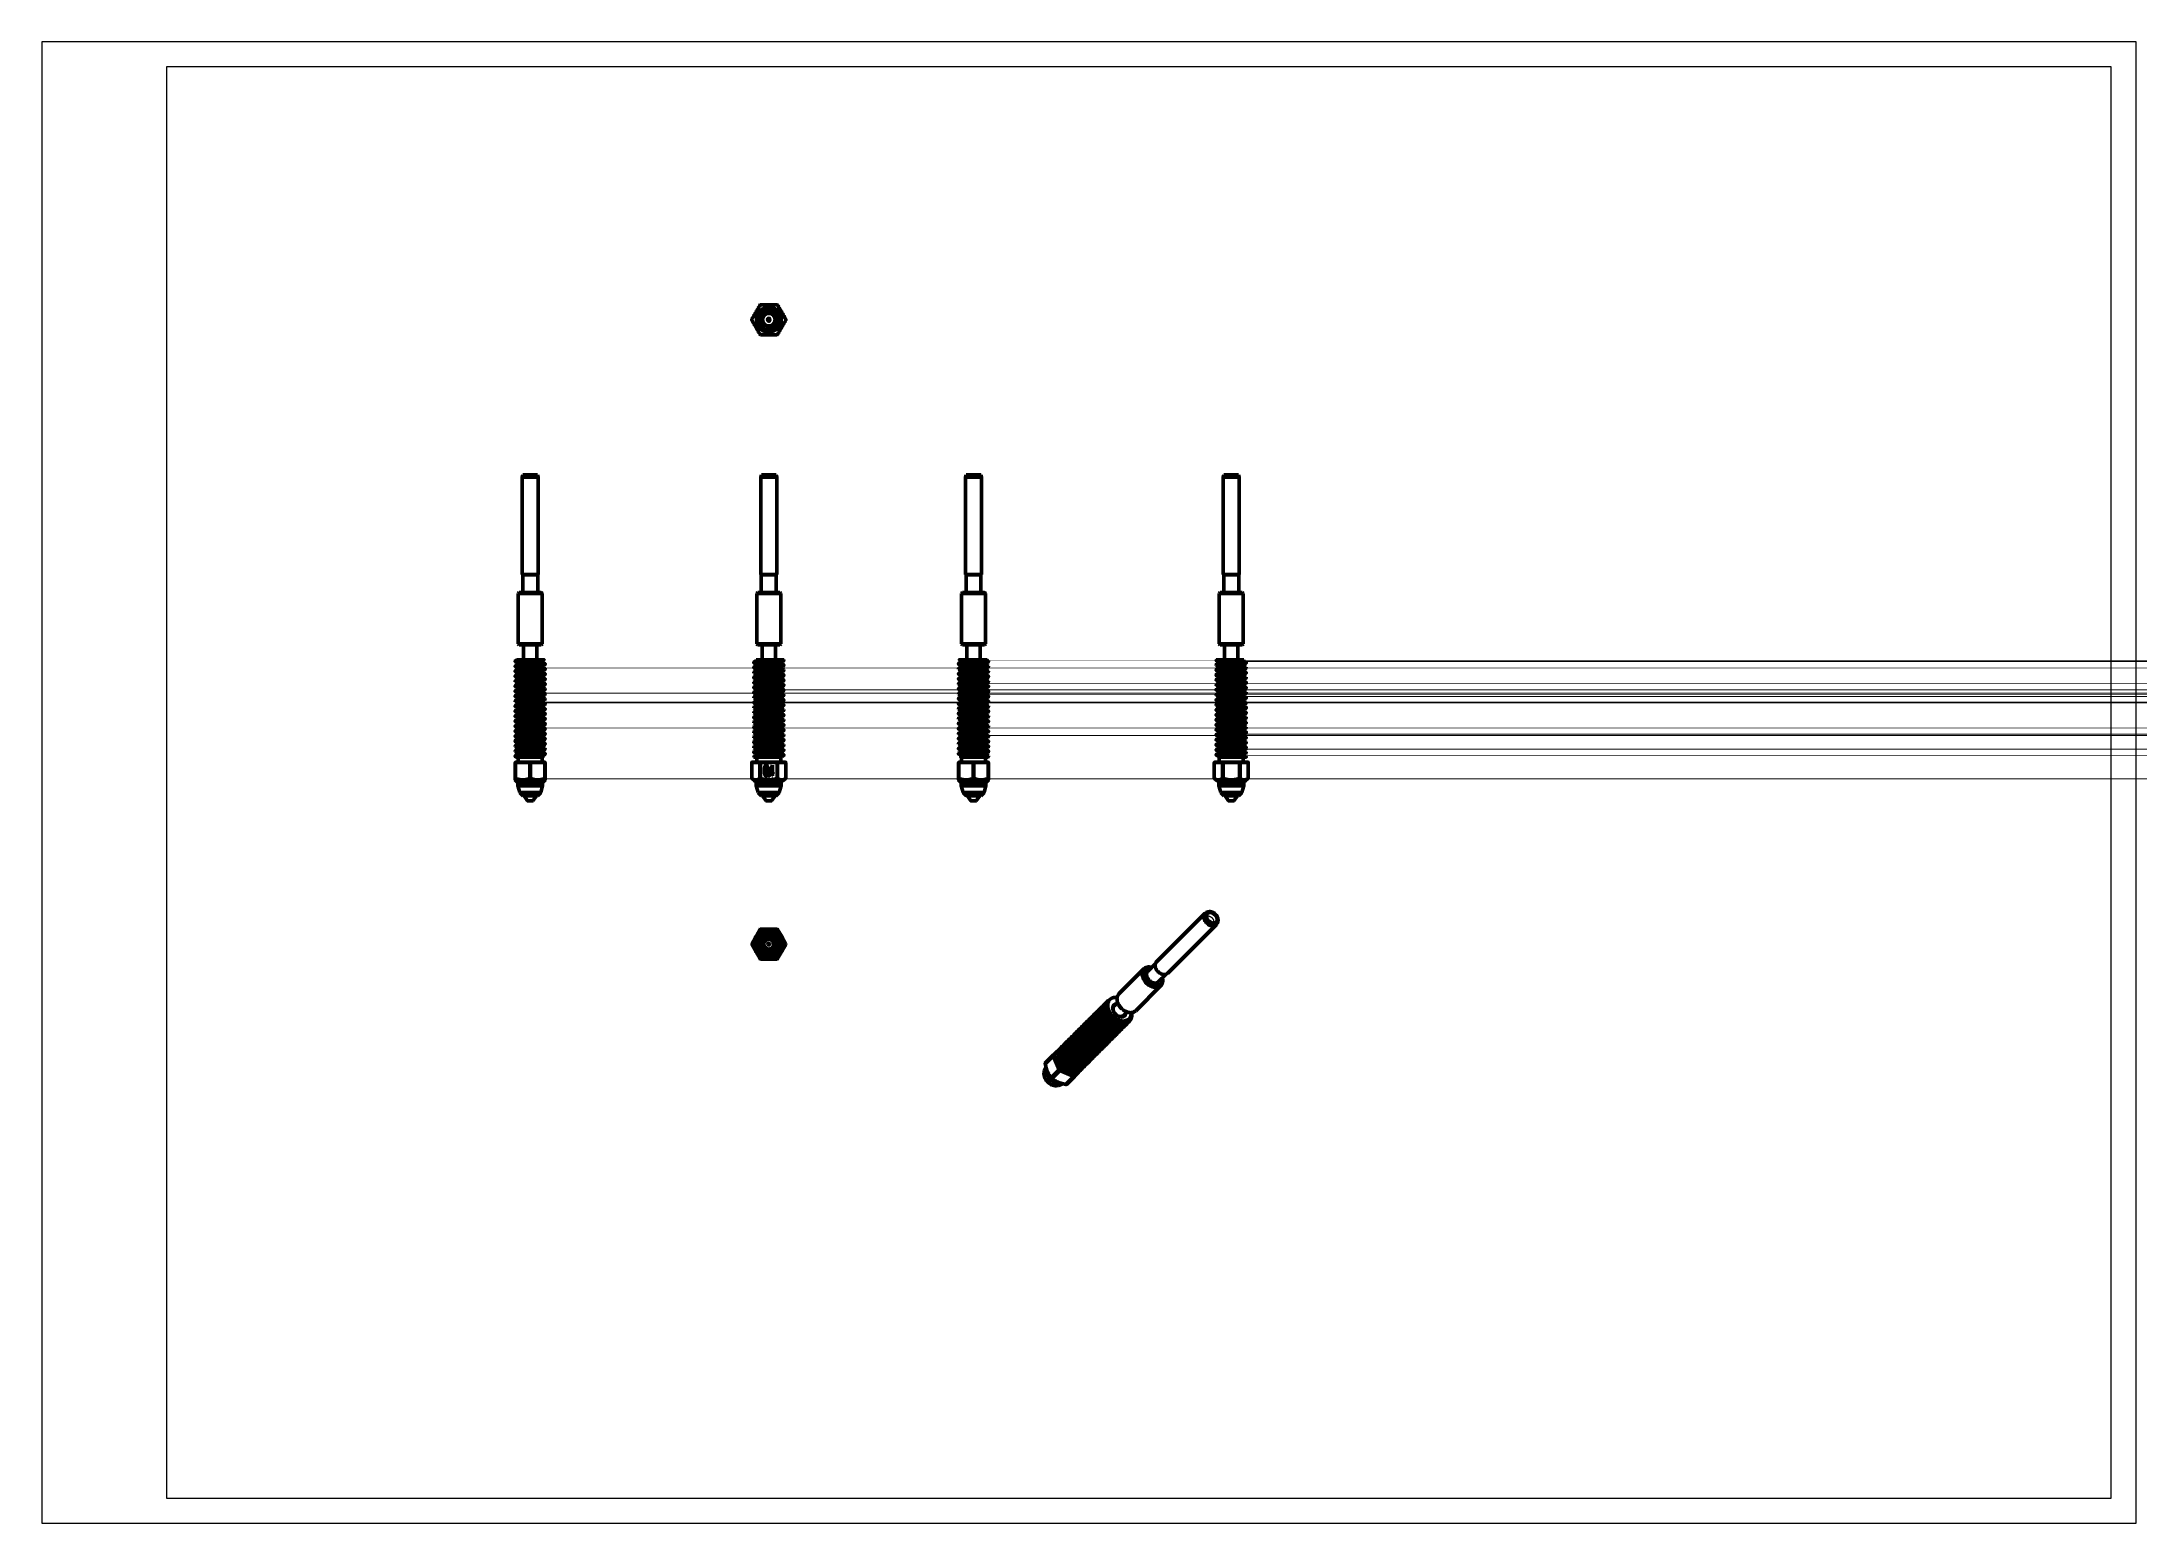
# Paper-space layout 'Layout1' of a CAD drawing. Header units: millimetres. Extents: x 0 to 420, y 0 to 297.
import ezdxf

# ---------------------------------------------------------------- set-up
doc = ezdxf.new("R2010")
doc.units = ezdxf.units.MM
doc.layers.add('170', color=7, linetype='Continuous', true_color=0xffffff)

psp = doc.layouts.get("Layout1")

# ---------------------------------------------------------------- linework, layer by layer
at = {"layer": '170', "color": 80, "linetype": 'Continuous', "lineweight": 13}
for p, q in [((0, 297), (0, 0)), ((420, 297), (0, 297)), ((420, 0), (420, 297)), ((0, 0), (420, 0))]:
    psp.add_line(p, q, dxfattribs=at)
at = {"layer": '170', "color": 80, "linetype": 'Continuous', "lineweight": 18}
for p, q in [((25, 292), (25, 5)), ((415, 292), (25, 292)), ((415, 5), (415, 292)), ((25, 5), (415, 5))]:
    psp.add_line(p, q, dxfattribs=at)
at = {"layer": '170', "color": 155, "linetype": 'Continuous', "lineweight": 50}
for p, q in [((96.47, 210.21), (96.33, 209.71)), ((99.53, 209.71), (99.4, 210.21)), ((144.32, 210.21), (144.18, 209.71)), ((147.38, 209.71), (147.25, 210.21)), ((185.38, 210.21), (185.24, 209.71)), ((188.44, 209.71), (188.31, 210.21)), ((237.06, 210.21), (236.93, 209.71)), ((240.13, 209.71), (239.99, 210.21)), ((96.33, 209.71), (96.33, 190.21)), ((99.53, 190.21), (99.53, 209.71)), ((144.18, 209.71), (144.18, 190.21)), ((147.38, 190.21), (147.38, 209.71)), ((185.24, 209.71), (185.24, 190.21)), ((188.44, 190.21), (188.44, 209.71)), ((236.93, 209.71), (236.93, 190.21)), ((240.13, 190.21), (240.13, 209.71)), ((96.33, 190.21), (96.43, 190.11)), ((96.43, 190.11), (96.43, 186.61)), ((99.43, 190.11), (99.53, 190.21)), ((99.43, 186.61), (99.43, 190.11)), ((144.18, 190.21), (144.28, 190.11)), ((144.28, 190.11), (144.28, 186.61)), ((147.28, 190.11), (147.38, 190.21)), ((147.28, 186.61), (147.28, 190.11)), ((185.24, 190.21), (185.34, 190.11)), ((185.34, 190.11), (185.34, 186.61)), ((188.34, 190.11), (188.44, 190.21)), ((188.34, 186.61), (188.34, 190.11)), ((236.93, 190.21), (237.03, 190.11)), ((237.03, 190.11), (237.03, 186.61)), ((240.03, 190.11), (240.13, 190.21)), ((240.03, 186.61), (240.03, 190.11)), ((95.73, 186.61), (95.53, 186.41)), ((95.53, 186.41), (95.53, 176.31)), ((100.33, 186.41), (100.13, 186.61)), ((100.33, 176.31), (100.33, 186.41)), ((143.58, 186.61), (143.38, 186.41)), ((143.38, 186.41), (143.38, 176.31)), ((148.18, 186.41), (147.98, 186.61)), ((148.18, 176.31), (148.18, 186.41)), ((184.64, 186.61), (184.44, 186.41)), ((184.44, 186.41), (184.44, 176.31)), ((189.24, 186.41), (189.04, 186.61)), ((189.24, 176.31), (189.24, 186.41)), ((236.33, 186.61), (236.13, 186.41)), ((236.13, 186.41), (236.13, 176.31)), ((240.93, 186.41), (240.73, 186.61)), ((240.93, 176.31), (240.93, 186.41)), ((94.93, 172.85), (94.93, 172.7)), ((95.43, 172.41), (95.43, 172.15)), ((95.53, 176.31), (95.73, 176.11)), ((96.58, 176.11), (96.58, 173.11)), ((99.28, 173.11), (99.28, 176.11)), ((100.13, 176.11), (100.33, 176.31)), ((100.43, 172.64), (100.43, 172.9)), ((100.92, 172.36), (100.43, 172.65)), ((100.93, 172.2), (100.93, 172.35)), ((142.78, 172.6), (142.78, 172.45)), ((142.79, 172.44), (143.28, 172.15)), ((143.28, 173.11), (143.28, 172.9)), ((143.38, 176.31), (143.58, 176.11)), ((144.43, 176.11), (144.43, 173.11)), ((147.13, 173.11), (147.13, 176.11)), ((147.98, 176.11), (148.18, 176.31)), ((148.28, 172.39), (148.28, 172.65)), ((148.78, 172.11), (148.28, 172.4)), ((148.78, 172.95), (148.78, 173.1)), ((183.84, 172.35), (183.84, 172.2)), ((183.99, 173.1), (184.34, 172.9)), ((184.34, 172.91), (184.34, 172.65)), ((184.44, 176.31), (184.64, 176.11)), ((185.49, 176.11), (185.49, 173.11)), ((188.19, 173.11), (188.19, 176.11)), ((189.04, 176.11), (189.24, 176.31)), ((189.34, 172.14), (189.34, 172.41)), ((189.84, 172.7), (189.84, 172.85)), ((235.53, 173.11), (235.53, 173.1)), ((235.53, 173.1), (235.53, 172.95)), ((235.53, 172.94), (236.03, 172.65)), ((236.03, 172.66), (236.03, 172.4)), ((236.13, 176.31), (236.33, 176.11)), ((237.18, 176.11), (237.18, 173.11)), ((239.88, 173.11), (239.88, 176.11)), ((240.73, 176.11), (240.93, 176.31)), ((241.03, 172.89), (241.03, 173.11)), ((241.52, 172.61), (241.03, 172.9)), ((241.53, 172.45), (241.53, 172.6)), ((94.93, 171.85), (94.93, 171.7)), ((94.93, 170.85), (94.93, 170.7)), ((94.93, 169.85), (94.93, 169.7)), ((94.93, 168.85), (94.93, 168.7)), ((94.94, 171.69), (95.43, 171.4)), ((94.94, 170.69), (95.43, 170.4)), ((94.94, 169.69), (95.43, 169.4)), ((94.94, 168.69), (95.43, 168.4)), ((95.43, 171.41), (95.43, 171.15)), ((95.43, 170.41), (95.43, 170.15)), ((95.43, 169.41), (95.43, 169.15)), ((95.43, 168.41), (95.43, 168.15)), ((100.43, 171.64), (100.43, 171.9)), ((100.92, 171.36), (100.43, 171.65)), ((100.43, 170.64), (100.43, 170.9)), ((100.93, 170.36), (100.43, 170.65)), ((100.43, 169.64), (100.43, 169.9)), ((100.43, 168.64), (100.43, 168.9)), ((100.93, 168.36), (100.43, 168.65)), ((100.93, 171.2), (100.93, 171.35)), ((100.93, 170.2), (100.93, 170.35)), ((100.93, 169.2), (100.93, 169.35)), ((100.93, 168.2), (100.93, 168.35)), ((142.78, 171.6), (142.78, 171.45)), ((142.78, 170.6), (142.78, 170.45)), ((142.78, 169.6), (142.78, 169.45)), ((142.78, 168.6), (142.78, 168.45)), ((142.79, 170.44), (143.28, 170.15)), ((142.79, 169.44), (143.28, 169.15)), ((142.79, 168.44), (143.28, 168.15)), ((142.8, 171.43), (143.28, 171.15)), ((143.28, 172.16), (143.28, 171.9)), ((143.28, 171.16), (143.28, 170.9)), ((143.28, 170.16), (143.28, 169.9)), ((143.28, 169.16), (143.28, 168.9)), ((143.28, 168.16), (143.28, 167.9)), ((148.28, 171.39), (148.28, 171.65)), ((148.78, 171.11), (148.28, 171.4)), ((148.28, 170.39), (148.28, 170.65)), ((148.78, 170.11), (148.28, 170.4)), ((148.28, 169.39), (148.28, 169.65)), ((148.78, 169.11), (148.28, 169.4)), ((148.28, 168.39), (148.28, 168.65)), ((148.78, 171.95), (148.78, 172.1)), ((148.78, 170.95), (148.78, 171.1)), ((148.78, 169.95), (148.78, 170.1)), ((148.78, 168.95), (148.78, 169.1)), ((148.78, 167.95), (148.78, 168.1)), ((183.84, 171.35), (183.84, 171.2)), ((183.84, 170.35), (183.84, 170.2)), ((183.84, 169.35), (183.84, 169.2)), ((183.84, 168.35), (183.84, 168.2)), ((183.85, 172.19), (184.34, 171.9)), ((183.85, 171.19), (184.34, 170.9)), ((183.85, 169.19), (184.34, 168.9)), ((183.85, 168.19), (184.34, 167.9)), ((183.86, 170.18), (184.34, 169.9)), ((184.34, 171.91), (184.34, 171.65)), ((184.34, 170.91), (184.34, 170.65)), ((184.34, 169.91), (184.34, 169.64)), ((184.34, 168.91), (184.34, 168.65)), ((189.84, 171.86), (189.34, 172.15)), ((189.34, 171.14), (189.34, 171.4)), ((189.84, 170.86), (189.34, 171.15)), ((189.34, 170.14), (189.34, 170.4)), ((189.84, 169.86), (189.34, 170.15)), ((189.34, 169.14), (189.34, 169.4)), ((189.84, 168.86), (189.34, 169.15)), ((189.34, 168.14), (189.34, 168.4)), ((189.84, 167.86), (189.34, 168.15)), ((189.84, 171.7), (189.84, 171.85)), ((189.84, 170.7), (189.84, 170.85)), ((189.84, 169.7), (189.84, 169.85)), ((189.84, 168.7), (189.84, 168.85)), ((235.53, 172.1), (235.53, 171.95)), ((235.53, 171.94), (236.03, 171.65)), ((235.53, 171.1), (235.53, 170.95)), ((235.53, 170.94), (236.03, 170.65)), ((235.53, 170.1), (235.53, 169.95)), ((235.53, 169.94), (236.03, 169.65)), ((235.53, 169.1), (235.53, 168.95)), ((235.53, 168.1), (235.53, 167.95)), ((235.54, 168.93), (236.03, 168.65)), ((236.03, 171.66), (236.03, 171.4)), ((236.03, 170.66), (236.03, 170.4)), ((236.03, 169.66), (236.03, 169.4)), ((236.03, 168.66), (236.03, 168.39)), ((241.03, 171.89), (241.03, 172.15)), ((241.52, 171.61), (241.03, 171.9)), ((241.03, 170.89), (241.03, 171.15)), ((241.52, 170.61), (241.03, 170.9)), ((241.03, 169.89), (241.03, 170.15)), ((241.52, 169.61), (241.03, 169.9)), ((241.03, 168.89), (241.03, 169.15)), ((241.52, 168.61), (241.03, 168.9)), ((241.03, 167.89), (241.03, 168.15)), ((241.53, 171.45), (241.53, 171.6)), ((241.53, 170.45), (241.53, 170.6)), ((241.53, 169.45), (241.53, 169.6)), ((241.53, 168.45), (241.53, 168.6)), ((94.93, 167.85), (94.93, 167.7)), ((94.93, 166.85), (94.93, 166.7)), ((94.93, 165.85), (94.93, 165.7)), ((94.93, 164.85), (94.93, 164.7)), ((94.93, 163.85), (94.93, 163.7)), ((94.94, 166.69), (95.43, 166.4)), ((94.94, 165.69), (95.43, 165.4)), ((94.94, 164.69), (95.43, 164.4)), ((94.95, 167.68), (95.43, 167.4)), ((95.43, 167.41), (95.43, 167.15)), ((95.43, 166.41), (95.43, 166.15)), ((95.43, 165.41), (95.43, 165.15)), ((95.43, 164.41), (95.43, 164.15)), ((100.43, 167.64), (100.43, 167.9)), ((100.93, 167.36), (100.43, 167.65)), ((100.43, 166.64), (100.43, 166.9)), ((100.92, 166.36), (100.43, 166.65)), ((100.43, 165.64), (100.43, 165.9)), ((100.93, 165.36), (100.43, 165.65)), ((100.43, 164.64), (100.43, 164.9)), ((100.92, 164.37), (100.43, 164.65)), ((100.43, 163.64), (100.43, 163.9)), ((100.93, 167.2), (100.93, 167.35)), ((100.93, 166.2), (100.93, 166.35)), ((100.93, 165.2), (100.93, 165.35)), ((100.93, 164.2), (100.93, 164.35)), ((142.78, 167.6), (142.78, 167.45)), ((142.78, 166.6), (142.78, 166.45)), ((142.78, 165.6), (142.78, 165.45)), ((142.78, 164.6), (142.78, 164.45)), ((142.79, 167.44), (143.28, 167.15)), ((142.79, 165.44), (143.28, 165.15)), ((142.79, 164.44), (143.28, 164.15)), ((142.8, 166.43), (143.28, 166.15)), ((143.28, 167.16), (143.28, 166.9)), ((143.28, 166.16), (143.28, 165.9)), ((143.28, 165.16), (143.28, 164.9)), ((143.28, 164.16), (143.28, 163.9)), ((148.28, 167.39), (148.28, 167.65)), ((148.78, 167.11), (148.28, 167.4)), ((148.28, 166.39), (148.28, 166.65)), ((148.78, 166.11), (148.28, 166.4)), ((148.28, 165.39), (148.28, 165.65)), ((148.78, 165.11), (148.28, 165.4)), ((148.28, 164.39), (148.28, 164.65)), ((148.78, 164.11), (148.28, 164.4)), ((148.78, 166.95), (148.78, 167.1)), ((148.78, 165.95), (148.78, 166.1)), ((148.78, 164.95), (148.78, 165.1)), ((148.78, 163.95), (148.78, 164.1)), ((183.84, 167.35), (183.84, 167.2)), ((183.84, 166.35), (183.84, 166.2)), ((183.84, 165.35), (183.84, 165.2)), ((183.84, 164.35), (183.84, 164.2)), ((183.85, 167.19), (184.34, 166.9)), ((183.85, 166.19), (184.34, 165.9)), ((183.85, 164.19), (184.34, 163.9)), ((183.86, 165.18), (184.34, 164.9)), ((184.34, 167.91), (184.34, 167.65)), ((184.34, 166.91), (184.34, 166.65)), ((184.34, 165.91), (184.34, 165.65)), ((184.34, 164.91), (184.34, 164.65)), ((184.34, 163.91), (184.34, 163.65)), ((189.34, 167.14), (189.34, 167.4)), ((189.83, 166.87), (189.34, 167.15)), ((189.34, 166.14), (189.34, 166.4)), ((189.84, 165.86), (189.34, 166.15)), ((189.34, 165.14), (189.34, 165.4)), ((189.84, 164.86), (189.34, 165.15)), ((189.34, 164.14), (189.34, 164.4)), ((189.84, 163.86), (189.34, 164.15)), ((189.84, 167.7), (189.84, 167.85)), ((189.84, 166.7), (189.84, 166.85)), ((189.84, 165.7), (189.84, 165.85)), ((189.84, 164.7), (189.84, 164.85)), ((189.84, 163.7), (189.84, 163.85)), ((235.53, 167.94), (236.03, 167.65)), ((235.53, 167.1), (235.53, 166.95)), ((235.53, 166.94), (236.03, 166.65)), ((235.53, 166.1), (235.53, 165.95)), ((235.53, 165.94), (236.03, 165.65)), ((235.53, 165.1), (235.53, 164.95)), ((235.53, 164.94), (236.03, 164.65)), ((235.53, 164.1), (235.53, 163.95)), ((235.54, 163.93), (236.03, 163.65)), ((236.03, 167.66), (236.03, 167.4)), ((236.03, 166.66), (236.03, 166.4)), ((236.03, 165.66), (236.03, 165.4)), ((236.03, 164.66), (236.03, 164.4)), ((241.52, 167.61), (241.03, 167.9)), ((241.03, 166.89), (241.03, 167.15)), ((241.52, 166.61), (241.03, 166.9)), ((241.03, 165.89), (241.03, 166.15)), ((241.51, 165.62), (241.03, 165.9)), ((241.03, 164.89), (241.03, 165.15)), ((241.52, 164.61), (241.03, 164.9)), ((241.03, 163.89), (241.03, 164.15)), ((241.52, 163.61), (241.03, 163.9)), ((241.53, 167.45), (241.53, 167.6)), ((241.53, 166.45), (241.53, 166.6)), ((241.53, 165.45), (241.53, 165.6)), ((241.53, 164.45), (241.53, 164.6)), ((94.93, 162.85), (94.93, 162.7)), ((94.93, 161.85), (94.93, 161.7)), ((94.93, 160.85), (94.93, 160.7)), ((94.93, 159.85), (94.93, 159.7)), ((94.94, 163.69), (95.43, 163.4)), ((94.94, 161.69), (95.43, 161.4)), ((94.94, 160.69), (95.43, 160.4)), ((94.94, 159.69), (95.43, 159.4)), ((94.95, 162.68), (95.43, 162.4)), ((95.43, 163.41), (95.43, 163.15)), ((95.43, 162.41), (95.43, 162.15)), ((95.43, 161.41), (95.43, 161.15)), ((95.43, 160.41), (95.43, 160.15)), ((100.93, 163.36), (100.43, 163.65)), ((100.43, 162.64), (100.43, 162.9)), ((100.93, 162.36), (100.43, 162.65)), ((100.43, 161.64), (100.43, 161.9)), ((100.92, 161.36), (100.43, 161.65)), ((100.43, 160.64), (100.43, 160.9)), ((100.93, 160.36), (100.43, 160.65)), ((100.43, 159.64), (100.43, 159.9)), ((100.92, 159.37), (100.43, 159.65)), ((100.93, 163.2), (100.93, 163.35)), ((100.93, 162.2), (100.93, 162.35)), ((100.93, 161.2), (100.93, 161.35)), ((100.93, 160.2), (100.93, 160.35)), ((142.78, 163.6), (142.78, 163.45)), ((142.78, 162.6), (142.78, 162.45)), ((142.78, 161.6), (142.78, 161.45)), ((142.78, 160.6), (142.78, 160.45)), ((142.78, 159.6), (142.78, 159.45)), ((142.79, 163.44), (143.28, 163.15)), ((142.79, 162.44), (143.28, 162.15)), ((142.79, 160.44), (143.28, 160.15)), ((142.8, 161.43), (143.28, 161.15)), ((143.28, 163.16), (143.28, 162.9)), ((143.28, 162.16), (143.28, 161.9)), ((143.28, 161.16), (143.28, 160.9)), ((143.28, 160.16), (143.28, 159.9)), ((148.28, 163.39), (148.28, 163.65)), ((148.77, 163.12), (148.28, 163.4)), ((148.28, 162.39), (148.28, 162.65)), ((148.78, 162.11), (148.28, 162.4)), ((148.28, 161.39), (148.28, 161.65)), ((148.78, 161.11), (148.28, 161.4)), ((148.28, 160.39), (148.28, 160.65)), ((148.78, 160.11), (148.28, 160.4)), ((148.28, 159.39), (148.28, 159.65)), ((148.78, 162.95), (148.78, 163.1)), ((148.78, 161.95), (148.78, 162.1)), ((148.78, 160.95), (148.78, 161.1)), ((148.78, 159.95), (148.78, 160.1)), ((183.84, 163.35), (183.84, 163.2)), ((183.84, 162.35), (183.84, 162.2)), ((183.84, 161.35), (183.84, 161.2)), ((183.84, 160.35), (183.84, 160.2)), ((183.85, 163.19), (184.34, 162.9)), ((183.85, 162.19), (184.34, 161.9)), ((183.85, 161.19), (184.34, 160.9)), ((183.86, 160.18), (184.34, 159.9)), ((184.34, 162.91), (184.34, 162.65)), ((184.34, 161.91), (184.34, 161.65)), ((184.34, 160.91), (184.34, 160.65)), ((184.34, 159.91), (184.34, 159.65)), ((189.34, 163.14), (189.34, 163.4)), ((189.84, 162.86), (189.34, 163.15)), ((189.34, 162.14), (189.34, 162.4)), ((189.83, 161.87), (189.34, 162.15)), ((189.34, 161.14), (189.34, 161.4)), ((189.84, 160.86), (189.34, 161.15)), ((189.34, 160.14), (189.34, 160.4)), ((189.84, 159.86), (189.34, 160.15)), ((189.84, 162.7), (189.84, 162.85)), ((189.84, 161.7), (189.84, 161.85)), ((189.84, 160.7), (189.84, 160.85)), ((189.84, 159.86), (189.84, 159.86)), ((189.84, 159.7), (189.84, 159.85)), ((235.53, 163.1), (235.53, 162.95)), ((235.53, 162.94), (236.03, 162.65)), ((235.53, 162.1), (235.53, 161.95)), ((235.53, 161.94), (236.03, 161.65)), ((235.53, 161.1), (235.53, 160.95)), ((235.53, 160.94), (236.03, 160.65)), ((235.53, 160.1), (235.53, 159.95)), ((235.53, 159.94), (236.03, 159.65)), ((236.03, 163.66), (236.03, 163.4)), ((236.03, 162.66), (236.03, 162.4)), ((236.03, 161.66), (236.03, 161.4)), ((236.03, 160.66), (236.03, 160.4)), ((236.03, 159.66), (236.03, 159.4)), ((241.03, 162.89), (241.03, 163.15)), ((241.52, 162.61), (241.03, 162.9)), ((241.03, 161.89), (241.03, 162.15)), ((241.52, 161.61), (241.03, 161.9)), ((241.03, 160.89), (241.03, 161.15)), ((241.51, 160.62), (241.03, 160.9)), ((241.03, 159.89), (241.03, 160.15)), ((241.52, 159.61), (241.03, 159.9)), ((241.53, 163.45), (241.53, 163.6)), ((241.53, 162.45), (241.53, 162.6)), ((241.53, 161.45), (241.53, 161.6)), ((241.53, 160.45), (241.53, 160.6)), ((241.53, 159.45), (241.53, 159.6)), ((94.93, 158.85), (94.93, 158.7)), ((94.93, 157.85), (94.93, 157.7)), ((94.93, 156.85), (94.93, 156.7)), ((94.93, 155.85), (94.93, 155.7)), ((94.94, 158.69), (95.43, 158.4)), ((94.94, 157.69), (95.43, 157.4)), ((94.94, 156.69), (95.43, 156.4)), ((94.94, 155.69), (95.43, 155.4)), ((95.43, 159.41), (95.43, 159.15)), ((95.43, 158.41), (95.43, 158.15)), ((95.43, 157.41), (95.43, 157.15)), ((95.43, 156.41), (95.43, 156.15)), ((95.43, 155.41), (95.43, 155.15)), ((100.43, 158.64), (100.43, 158.9)), ((100.93, 158.36), (100.43, 158.65)), ((100.43, 157.64), (100.43, 157.9)), ((100.93, 157.36), (100.43, 157.65)), ((100.43, 156.64), (100.43, 156.9)), ((100.93, 156.36), (100.43, 156.65)), ((100.43, 155.64), (100.43, 155.9)), ((100.93, 155.36), (100.43, 155.65)), ((100.93, 159.2), (100.93, 159.35)), ((100.93, 158.2), (100.93, 158.35)), ((100.93, 157.2), (100.93, 157.35)), ((100.93, 156.2), (100.93, 156.35)), ((142.78, 158.6), (142.78, 158.45)), ((142.78, 157.6), (142.78, 157.45)), ((142.78, 156.6), (142.78, 156.45)), ((142.78, 155.6), (142.78, 155.45)), ((142.79, 159.44), (143.28, 159.15)), ((142.79, 158.44), (143.28, 158.15)), ((142.79, 157.44), (143.28, 157.15)), ((142.79, 155.44), (143.28, 155.15)), ((142.8, 156.44), (143.28, 156.15)), ((143.28, 159.16), (143.28, 158.9)), ((143.28, 158.16), (143.28, 157.9)), ((143.28, 157.16), (143.28, 156.9)), ((143.28, 156.16), (143.28, 155.9)), ((148.78, 159.11), (148.28, 159.4)), ((148.28, 158.39), (148.28, 158.65)), ((148.77, 158.12), (148.28, 158.4)), ((148.28, 157.39), (148.28, 157.65)), ((148.78, 157.11), (148.28, 157.4)), ((148.28, 156.39), (148.28, 156.65)), ((148.78, 156.11), (148.28, 156.4)), ((148.28, 155.39), (148.28, 155.65)), ((148.78, 158.95), (148.78, 159.1)), ((148.78, 157.95), (148.78, 158.1)), ((148.78, 156.95), (148.78, 157.1)), ((148.78, 155.95), (148.78, 156.1)), ((183.84, 159.35), (183.84, 159.2)), ((183.84, 158.35), (183.84, 158.2)), ((183.84, 157.35), (183.84, 157.2)), ((183.84, 156.35), (183.84, 156.2)), ((183.85, 159.19), (184.34, 158.9)), ((183.85, 158.19), (184.34, 157.9)), ((183.85, 157.19), (184.34, 156.9)), ((183.85, 156.19), (184.34, 155.9)), ((184.34, 158.91), (184.34, 158.65)), ((184.34, 157.91), (184.34, 157.65)), ((184.34, 156.91), (184.34, 156.65)), ((184.34, 155.91), (184.34, 155.65)), ((189.34, 159.14), (189.34, 159.4)), ((189.84, 158.86), (189.34, 159.15)), ((189.34, 158.14), (189.34, 158.4)), ((189.84, 157.86), (189.34, 158.15)), ((189.34, 157.14), (189.34, 157.4)), ((189.83, 156.87), (189.34, 157.15)), ((189.34, 156.14), (189.34, 156.4)), ((189.84, 155.86), (189.34, 156.15)), ((189.34, 155.14), (189.34, 155.4)), ((189.84, 158.7), (189.84, 158.85)), ((189.84, 157.7), (189.84, 157.85)), ((189.84, 156.7), (189.84, 156.85)), ((189.84, 155.7), (189.84, 155.85)), ((235.53, 159.1), (235.53, 158.95)), ((235.53, 158.1), (235.53, 157.95)), ((235.53, 157.94), (236.03, 157.65)), ((235.53, 157.1), (235.53, 156.95)), ((235.53, 156.94), (236.03, 156.65)), ((235.53, 156.1), (235.53, 155.95)), ((235.53, 155.94), (235.53, 155.94)), ((235.53, 155.94), (236.03, 155.65)), ((235.54, 158.94), (236.03, 158.65)), ((236.03, 158.66), (236.03, 158.4)), ((236.03, 157.66), (236.03, 157.4)), ((236.03, 156.66), (236.03, 156.4)), ((236.03, 155.66), (236.03, 155.4)), ((241.03, 158.89), (241.03, 159.15)), ((241.52, 158.61), (241.03, 158.9)), ((241.03, 157.89), (241.03, 158.15)), ((241.52, 157.61), (241.03, 157.9)), ((241.03, 156.89), (241.03, 157.15)), ((241.52, 156.61), (241.03, 156.9)), ((241.03, 155.89), (241.03, 156.15)), ((241.51, 155.62), (241.03, 155.9)), ((241.53, 158.45), (241.53, 158.6)), ((241.53, 157.45), (241.53, 157.6)), ((241.53, 156.45), (241.53, 156.6)), ((241.53, 155.45), (241.53, 155.6)), ((94.93, 154.85), (94.93, 154.7)), ((94.93, 153.85), (94.93, 153.7)), ((94.93, 152.51), (94.93, 149.31)), ((94.94, 154.69), (95.43, 154.4)), ((95.01, 149.31), (95.01, 152.51)), ((97.86, 152.51), (95.01, 152.51)), ((95.08, 152.61), (97.88, 152.61)), ((95.43, 154.41), (95.43, 154.15)), ((95.51, 153.61), (95.51, 152.61)), ((97.86, 152.51), (97.86, 149.31)), ((97.98, 152.61), (100.78, 152.61)), ((98.01, 149.31), (98.01, 152.51)), ((100.86, 152.51), (98.01, 152.51)), ((100.36, 152.61), (100.36, 153.61)), ((100.43, 154.64), (100.43, 154.9)), ((100.92, 154.37), (100.43, 154.65)), ((100.43, 153.64), (100.43, 153.9)), ((100.5, 153.61), (100.43, 153.65)), ((100.86, 152.51), (100.86, 149.31)), ((100.93, 155.2), (100.93, 155.35)), ((100.93, 154.2), (100.93, 154.35)), ((100.93, 149.31), (100.93, 152.51)), ((142.46, 152.61), (142.36, 152.51)), ((142.36, 152.51), (142.36, 149.31)), ((142.37, 149.31), (142.37, 152.51)), ((144.01, 152.51), (142.37, 152.51)), ((142.47, 152.61), (144.08, 152.61)), ((142.78, 154.6), (142.78, 154.45)), ((142.79, 154.44), (143.28, 154.15)), ((143.28, 155.16), (143.28, 154.9)), ((143.28, 154.16), (143.28, 153.9)), ((143.36, 153.61), (143.36, 152.61)), ((144.01, 152.51), (144.01, 149.31)), ((144.14, 149.31), (144.14, 152.51)), ((147.43, 152.51), (144.14, 152.51)), ((144.17, 152.61), (147.4, 152.61)), ((145.95, 150.3), (146.5, 151.98)), ((146.41, 151.32), (146.15, 150.51)), ((146.41, 150.51), (146.41, 151.32)), ((146.5, 151.98), (146.52, 151.98)), ((146.52, 151.98), (146.52, 150.51)), ((147.43, 152.51), (147.43, 149.31)), ((147.49, 152.61), (149.1, 152.61)), ((147.56, 149.31), (147.56, 152.51)), ((149.2, 152.51), (147.56, 152.51)), ((148.21, 152.61), (148.21, 153.61)), ((148.78, 155.11), (148.28, 155.4)), ((148.28, 154.39), (148.28, 154.65)), ((148.78, 154.11), (148.28, 154.4)), ((148.28, 153.61), (148.28, 153.65)), ((148.78, 154.95), (148.78, 155.1)), ((148.78, 153.95), (148.78, 154.1)), ((149.2, 152.51), (149.1, 152.61)), ((149.2, 152.51), (149.2, 149.31)), ((149.2, 149.31), (149.2, 152.51)), ((183.84, 155.35), (183.84, 155.2)), ((183.84, 154.35), (183.84, 154.2)), ((183.84, 152.51), (183.84, 149.31)), ((183.85, 155.19), (184.34, 154.9)), ((183.85, 154.19), (184.34, 153.9)), ((183.92, 149.31), (183.92, 152.51)), ((186.77, 152.51), (183.92, 152.51)), ((183.99, 152.61), (186.79, 152.61)), ((184.34, 154.91), (184.34, 154.65)), ((184.34, 153.91), (184.34, 153.65)), ((184.42, 153.61), (184.42, 152.61)), ((186.77, 152.51), (186.77, 149.31)), ((186.89, 152.61), (189.69, 152.61)), ((186.92, 149.31), (186.92, 152.51)), ((189.77, 152.51), (186.92, 152.51)), ((189.27, 152.61), (189.27, 153.61)), ((189.84, 154.86), (189.34, 155.15)), ((189.34, 154.14), (189.34, 154.4)), ((189.84, 153.86), (189.34, 154.15)), ((189.77, 152.51), (189.77, 149.31)), ((189.84, 154.86), (189.84, 154.86)), ((189.84, 154.7), (189.84, 154.85)), ((189.84, 153.7), (189.84, 153.85)), ((189.84, 149.31), (189.84, 152.51)), ((235.21, 152.61), (235.11, 152.51)), ((236.75, 152.51), (235.11, 152.51)), ((235.11, 149.31), (235.11, 152.51)), ((235.11, 152.51), (235.11, 149.31)), ((235.21, 152.61), (236.82, 152.61)), ((235.53, 155.1), (235.53, 154.95)), ((235.53, 154.94), (236.03, 154.65)), ((235.53, 154.1), (235.53, 153.95)), ((235.54, 153.94), (236.03, 153.65)), ((236.03, 154.66), (236.03, 154.4)), ((236.03, 153.66), (236.03, 153.61)), ((236.1, 153.61), (236.1, 152.61)), ((236.75, 152.51), (236.75, 149.31)), ((236.88, 149.31), (236.88, 152.51)), ((240.17, 152.51), (236.88, 152.51)), ((236.91, 152.61), (240.14, 152.61)), ((240.17, 152.51), (240.17, 149.31)), ((240.23, 152.61), (241.84, 152.61)), ((240.3, 149.31), (240.3, 152.51)), ((241.94, 152.51), (240.3, 152.51)), ((240.95, 152.61), (240.95, 153.61)), ((241.03, 154.89), (241.03, 155.15)), ((241.52, 154.61), (241.03, 154.9)), ((241.03, 153.89), (241.03, 154.15)), ((241.52, 153.61), (241.03, 153.9)), ((241.52, 153.61), (241.52, 153.61)), ((241.53, 154.45), (241.53, 154.6)), ((241.95, 152.51), (241.85, 152.61)), ((241.94, 152.51), (241.94, 149.31)), ((241.95, 149.31), (241.95, 152.51)), ((95.43, 148.54), (95.43, 147.85)), ((95.43, 147.85), (95.83, 146.48)), ((100.04, 146.48), (100.43, 147.85)), ((100.43, 147.85), (100.43, 148.54)), ((143.28, 148.54), (143.28, 147.85)), ((143.28, 147.85), (143.68, 146.48)), ((146.41, 150.3), (145.95, 150.3)), ((146.15, 150.51), (146.41, 150.51)), ((146.41, 149.81), (146.41, 150.3)), ((146.52, 149.81), (146.41, 149.81)), ((146.52, 150.51), (146.66, 150.51)), ((146.52, 150.3), (146.52, 149.81)), ((146.66, 150.3), (146.52, 150.3)), ((146.66, 150.51), (146.66, 150.3)), ((147.89, 146.48), (148.28, 147.85)), ((148.28, 147.85), (148.28, 148.54)), ((184.34, 148.54), (184.34, 147.85)), ((184.34, 147.85), (184.74, 146.48)), ((188.95, 146.48), (189.34, 147.85)), ((189.34, 147.85), (189.34, 148.54)), ((236.03, 148.54), (236.03, 147.85)), ((236.03, 147.85), (236.42, 146.48)), ((240.63, 146.48), (241.03, 147.85)), ((241.03, 147.85), (241.03, 148.54)), ((95.83, 146.48), (96.5, 145.81)), ((96.69, 145.81), (97.4, 144.85)), ((98.46, 144.85), (99.18, 145.81)), ((99.37, 145.81), (100.04, 146.48)), ((143.68, 146.48), (144.35, 145.81)), ((144.54, 145.81), (145.25, 144.85)), ((146.31, 144.85), (147.03, 145.81)), ((147.22, 145.81), (147.89, 146.48)), ((184.74, 146.48), (185.41, 145.81)), ((185.6, 145.81), (186.31, 144.85)), ((187.37, 144.85), (188.09, 145.81)), ((188.28, 145.81), (188.95, 146.48)), ((236.42, 146.48), (237.09, 145.81)), ((237.28, 145.81), (238, 144.85)), ((239.06, 144.85), (239.77, 145.81)), ((239.96, 145.81), (240.63, 146.48)), ((233.25, 122.24), (223.5, 112.49)), ((233.83, 122.56), (233.51, 122.42)), ((142.37, 116.18), (144.01, 119.02)), ((144.08, 118.95), (143.64, 118.17)), ((144.14, 119.1), (147.43, 119.1)), ((145.05, 119), (144.17, 119)), ((147.4, 119), (146.52, 119)), ((147.91, 118.21), (147.49, 118.95)), ((147.56, 119.02), (148.38, 117.6)), ((225.76, 110.23), (235.51, 119.98)), ((235.69, 120.24), (235.83, 120.56)), ((144.01, 113.18), (142.37, 116.02)), ((142.91, 116.92), (142.47, 116.15)), ((142.47, 116.05), (142.91, 115.28)), ((143.64, 114.02), (144.08, 113.25)), ((147.49, 113.25), (147.91, 113.98)), ((149.2, 116.02), (147.56, 113.18)), ((148.39, 117.59), (149.2, 116.18)), ((149.1, 116.15), (148.68, 116.88)), ((148.68, 115.3), (149.1, 116.05)), ((147.43, 113.1), (144.14, 113.1)), ((144.17, 113.2), (145.04, 113.2)), ((146.53, 113.2), (147.4, 113.2)), ((221.03, 111.16), (215.98, 106.11)), ((223.29, 112.15), (221.77, 110.62)), ((223.89, 108.5), (225.41, 110.02)), ((219.38, 102.72), (224.43, 107.77)), ((210.08, 101.06), (210, 100.98)), ((210.58, 101.56), (210.5, 101.48)), ((211.08, 102.06), (211, 101.98)), ((211.58, 102.56), (211.5, 102.48)), ((212.08, 103.06), (212, 102.98)), ((212.58, 103.56), (212.5, 103.48)), ((213.08, 104.06), (213, 103.98)), ((213.58, 104.56), (213.5, 104.48)), ((215.73, 104.38), (215.03, 103.67)), ((216.94, 101.76), (217.64, 102.47)), ((206.08, 97.06), (206, 96.98)), ((206.58, 97.56), (206.5, 97.48)), ((207.08, 98.06), (207, 97.98)), ((207.58, 98.56), (207.5, 98.48)), ((208.08, 99.06), (208, 98.98)), ((208.58, 99.56), (208.5, 99.48)), ((209.08, 100.06), (209, 99.98)), ((209.58, 100.56), (209.5, 100.48)), ((214.5, 96.99), (214.57, 97.06)), ((215, 97.49), (215.07, 97.56)), ((215.5, 97.99), (215.57, 98.06)), ((216, 98.49), (216.07, 98.56)), ((216.5, 98.99), (216.57, 99.06)), ((217, 99.49), (217.07, 99.56)), ((217.5, 99.99), (217.57, 100.06)), ((218, 100.49), (218.07, 100.56)), ((201.23, 92.09), (202.83, 93.69)), ((202.84, 93.81), (201.24, 92.22)), ((204.02, 90.86), (202.83, 93.69)), ((202.84, 93.81), (204.48, 95.46)), ((202.96, 93.73), (204.14, 90.94)), ((204.23, 95.07), (202.97, 93.81)), ((204.58, 95.56), (204.5, 95.48)), ((205.08, 96.06), (205, 95.98)), ((205.58, 96.56), (205.5, 96.48)), ((210, 92.49), (210.07, 92.56)), ((210.5, 92.99), (210.57, 93.06)), ((211, 93.49), (211.07, 93.56)), ((211.5, 93.99), (211.57, 94.06)), ((212, 94.49), (212.07, 94.56)), ((212.5, 94.99), (212.57, 95.06)), ((213, 95.49), (213.07, 95.56)), ((213.5, 95.99), (213.57, 96.06)), ((214, 96.49), (214.07, 96.56)), ((201.38, 91.47), (201.04, 90.63)), ((204.02, 90.86), (202.42, 89.26)), ((202.53, 89.15), (204.13, 90.75)), ((206.96, 89.56), (204.13, 90.75)), ((204.21, 90.87), (206.99, 89.7)), ((206.96, 89.56), (205.36, 87.96)), ((205.48, 87.97), (207.08, 89.57)), ((207.07, 89.7), (208.03, 90.66)), ((208.72, 91.21), (207.08, 89.57)), ((208.5, 90.99), (208.57, 91.06)), ((209, 91.49), (209.07, 91.56)), ((209.5, 91.99), (209.57, 92.06)), ((203.89, 87.77), (204.73, 88.11))]:
    psp.add_line(p, q, dxfattribs=at)
for radius in [2.11, 1.44, 1.25]:
    psp.add_circle((145.78, 241.29), radius, dxfattribs=at)
for centre, radius, start, end in [((145.78, 241.29), 2.5, 330, 150), ((145.78, 241.29), 3.42, 118.6944, 121.3056), ((145.78, 241.29), 3.42, 58.6944, 61.3056), ((145.78, 241.29), 3.42, 178.6944, 181.3056), ((145.78, 241.29), 2.5, 150, 330), ((145.78, 241.29), 1.75, 330, 150), ((145.78, 241.29), 0.2, 150, 330), ((145.78, 241.29), 0.2, 330, 150), ((145.78, 241.29), 3.42, 358.6944, 1.3056), ((145.78, 241.29), 3.42, 238.6944, 241.3056), ((145.78, 241.29), 3.42, 298.6944, 301.3056), ((92.42, 145.9), 4, 41.1713, 51.1726), ((103.45, 145.9), 4, 128.7871, 138.8287), ((140.27, 145.9), 4, 41.1713, 58.4835), ((151.3, 145.9), 4, 121.5165, 138.8287), ((181.33, 145.9), 4, 41.1713, 51.2087), ((192.36, 145.9), 4, 128.8264, 138.8287), ((233.01, 145.9), 4, 41.1713, 58.4835), ((244.04, 145.9), 4, 121.5165, 138.8287), ((97.48, 144.91), 0.1, 216.8699, 270), ((98.38, 144.91), 0.1, 270, 323.1301), ((145.33, 144.91), 0.1, 216.8699, 270), ((146.23, 144.91), 0.1, 270, 323.1301), ((186.39, 144.91), 0.1, 216.8699, 270), ((187.29, 144.91), 0.1, 270, 323.1301), ((238.08, 144.91), 0.1, 216.8699, 270), ((238.98, 144.91), 0.1, 270, 323.1301), ((145.78, 116.1), 2.4, 120, 300), ((145.78, 116.1), 2.2, 120, 300), ((145.78, 116.1), 3.42, 118.6944, 121.3056), ((145.78, 116.1), 3.32, 119.1328, 120.8672), ((145.78, 116.1), 2.4, 300, 120), ((145.78, 116.1), 2.2, 300, 120), ((145.78, 116.1), 1.6, 300, 120), ((145.78, 116.1), 3.32, 59.1328, 60.8672), ((145.78, 116.1), 3, 2.585, 57.415), ((145.78, 116.1), 3.42, 58.6944, 61.3056), ((145.78, 116.1), 3.42, 178.6944, 181.3056), ((145.78, 116.1), 3.32, 179.1328, 180.8672), ((145.78, 116.1), 2.5, 161.9282, 258.0718), ((145.78, 116.1), 1.6, 120, 300), ((145.78, 116.1), 1.47, 120, 300), ((145.78, 116.1), 1.25, 120, 300), ((145.78, 116.1), 1, 120, 300), ((145.78, 116.1), 1, 120, 210), ((145.78, 116.1), 1, 210, 300), ((145.78, 116.1), 1.47, 300, 120), ((145.78, 116.1), 1.25, 300, 120), ((145.78, 116.1), 1, 300, 120), ((145.78, 116.1), 0.2, 30, 210), ((145.78, 116.1), 0.2, 210, 30), ((145.78, 116.1), 3.32, 359.1328, 0.8672), ((145.78, 116.1), 3.42, 358.6944, 1.3056), ((145.78, 116.1), 3.42, 238.6944, 241.3056), ((145.78, 116.1), 3.32, 239.1328, 240.8672), ((145.78, 116.1), 3.32, 299.1328, 300.8672), ((145.78, 116.1), 3.42, 298.6944, 301.3056)]:
    psp.add_arc(centre, radius, start, end, dxfattribs=at)
at = {"layer": '170', "color": 155, "linetype": 'Continuous', "lineweight": 13}
for centre, radius, start, end in [((145.78, 241.29), 0.5, 150, 330), ((145.78, 241.29), 0.5, 330, 150), ((145.78, 116.1), 1, 120, 300), ((145.78, 116.1), 1, 300, 120)]:
    psp.add_arc(centre, radius, start, end, dxfattribs=at)
at = {"layer": '170', "color": 155, "linetype": 'Continuous', "lineweight": 50}
for points, knots in [([(143.19, 242.79), (143.4, 243.15), (143.6, 243.51), (143.81, 243.86), (144.01, 244.21)], [0, 0, 0.255521, 0.506548, 0.754264, 1, 1]), ([(144.14, 244.29), (144.34, 244.29), (144.75, 244.29), (145.15, 244.29), (145.57, 244.29), (145.88, 244.29), (146.04, 244.29), (146.14, 244.29), (146.2, 244.29), (146.61, 244.29), (147.02, 244.29), (147.43, 244.29)], [0, 0, 0.061163, 0.184001, 0.307962, 0.433604, 0.529186, 0.577423, 0.609513, 0.625494, 0.75197, 0.876551, 1, 1]), ([(147.56, 244.21), (147.76, 243.86), (147.97, 243.51), (148.17, 243.16), (148.38, 242.8), (148.48, 242.62), (148.54, 242.52), (148.59, 242.43), (148.8, 242.07), (149, 241.72), (149.2, 241.37)], [0, 0, 0.122476, 0.245804, 0.370541, 0.497187, 0.561325, 0.593492, 0.625494, 0.751967, 0.876551, 1, 1]), ([(142.37, 241.37), (142.57, 241.72), (142.77, 242.07), (142.87, 242.25), (143.08, 242.61), (143.19, 242.79)], [0, 0, 0.245736, 0.493452, 0.61847, 0.87162, 1, 1]), ([(144.01, 238.37), (143.81, 238.72), (143.6, 239.07), (143.4, 239.42), (143.19, 239.78), (143.09, 239.97), (143.06, 240.01), (143.01, 240.1), (142.88, 240.33), (142.77, 240.51), (142.57, 240.86), (142.37, 241.21)], [0, 0, 0.122476, 0.245803, 0.370546, 0.497187, 0.561325, 0.577423, 0.609518, 0.689014, 0.751972, 0.876549, 1, 1]), ([(148.38, 239.79), (148.28, 239.61), (148.07, 239.25), (147.87, 238.89), (147.76, 238.72), (147.56, 238.37)], [0, 0, 0.128377, 0.381526, 0.630737, 0.754264, 1, 1]), ([(149.2, 241.21), (149.1, 241.04), (148.9, 240.69), (148.7, 240.33), (148.49, 239.97), (148.38, 239.79)], [0, 0, 0.122692, 0.36926, 0.61847, 0.87162, 1, 1]), ([(147.43, 238.29), (147.02, 238.29), (146.62, 238.29), (146.21, 238.29), (145.79, 238.29), (145.69, 238.29), (145.53, 238.29), (145.43, 238.29), (145.16, 238.29), (144.75, 238.29), (144.35, 238.29), (144.14, 238.29)], [0, 0, 0.122476, 0.245802, 0.370541, 0.497187, 0.529186, 0.577423, 0.609513, 0.689014, 0.814448, 0.938372, 1, 1]), ([(96.66, 210.21), (97.5, 210.21), (98.57, 210.21), (99.01, 210.21), (99.4, 210.21)], [0, 0, 0.30614, 0.696614, 0.856938, 1, 1]), ([(144.32, 210.21), (144.8, 210.21), (145.33, 210.21), (146.52, 210.21)], [0, 0, 0.220587, 0.460664, 1, 1]), ([(185.57, 210.21), (185.93, 210.21), (186.95, 210.21), (187.92, 210.21), (188.31, 210.21)], [0, 0, 0.129978, 0.504144, 0.856942, 1, 1]), ([(237.06, 210.21), (237.19, 210.21), (238.07, 210.21), (239.26, 210.21)], [0, 0, 0.057649, 0.460666, 1, 1]), ([(99.53, 209.71), (99.42, 209.71), (98.63, 209.71), (97.46, 209.71), (96.55, 209.71)], [0, 0, 0.037047, 0.303384, 0.69386, 1, 1]), ([(146.58, 209.71), (145.95, 209.71), (144.71, 209.71), (144.18, 209.71)], [0, 0, 0.263645, 0.77941, 1, 1]), ([(188.44, 209.71), (188.02, 209.71), (186.96, 209.71), (186.37, 209.71), (185.46, 209.71)], [0, 0, 0.143057, 0.495849, 0.693857, 1, 1]), ([(239.33, 209.71), (238.69, 209.71), (237.45, 209.71), (236.93, 209.71)], [0, 0, 0.263645, 0.77941, 1, 1]), ([(96.55, 190.21), (96.94, 190.21), (98.05, 190.21), (99.11, 190.21), (99.53, 190.21)], [0, 0, 0.129972, 0.504144, 0.85694, 1, 1]), ([(96.64, 190.11), (97, 190.11), (98.05, 190.11), (99.03, 190.11), (99.43, 190.11)], [0, 0, 0.129974, 0.504145, 0.85694, 1, 1]), ([(144.18, 190.21), (144.32, 190.21), (145.29, 190.21), (146.58, 190.21)], [0, 0, 0.057641, 0.460661, 1, 1]), ([(144.28, 190.11), (144.78, 190.11), (145.32, 190.11), (146.53, 190.11)], [0, 0, 0.220592, 0.460664, 1, 1]), ([(185.46, 190.21), (185.85, 190.21), (186.96, 190.21), (188.02, 190.21), (188.44, 190.21)], [0, 0, 0.129979, 0.504151, 0.856943, 1, 1]), ([(185.55, 190.11), (185.91, 190.11), (186.96, 190.11), (187.94, 190.11), (188.34, 190.11)], [0, 0, 0.129974, 0.504143, 0.856933, 1, 1]), ([(236.93, 190.21), (237.45, 190.21), (238.69, 190.21), (239.33, 190.21)], [0, 0, 0.22059, 0.736355, 1, 1]), ([(237.03, 190.11), (237.52, 190.11), (238.06, 190.11), (239.28, 190.11)], [0, 0, 0.220588, 0.460661, 1, 1]), ([(100.33, 186.41), (100.21, 186.41), (99.27, 186.41), (97.78, 186.41), (97.02, 186.41), (95.86, 186.41)], [0, 0, 0.028443, 0.238174, 0.57095, 0.74098, 1, 1]), ([(96.03, 186.61), (96.48, 186.61), (97.79, 186.61), (99.16, 186.61), (100.02, 186.61), (100.13, 186.61)], [0, 0, 0.110758, 0.429047, 0.761825, 0.971556, 1, 1]), ([(146.98, 186.41), (146.32, 186.41), (144.91, 186.41), (143.8, 186.41), (143.38, 186.41)], [0, 0, 0.184982, 0.576885, 0.88415, 1, 1]), ([(143.58, 186.61), (143.72, 186.61), (144.69, 186.61), (146.17, 186.61), (146.88, 186.61)], [0, 0, 0.04021, 0.333344, 0.782436, 1, 1]), ([(146.88, 186.61), (147.47, 186.61), (147.98, 186.61)], [0, 0, 0.532101, 1, 1]), ([(148.18, 186.41), (148.04, 186.41), (146.98, 186.41)], [0, 0, 0.120596, 1, 1]), ([(189.24, 186.41), (189.12, 186.41), (188.18, 186.41), (186.69, 186.41), (185.26, 186.41), (184.77, 186.41)], [0, 0, 0.028446, 0.238176, 0.570953, 0.889241, 1, 1]), ([(184.94, 186.61), (185.39, 186.61), (186.7, 186.61), (188.07, 186.61), (188.93, 186.61), (189.04, 186.61)], [0, 0, 0.110758, 0.42905, 0.761828, 0.971556, 1, 1]), ([(239.73, 186.41), (239.06, 186.41), (237.65, 186.41), (236.54, 186.41), (236.13, 186.41)], [0, 0, 0.184984, 0.576886, 0.884147, 1, 1]), ([(236.33, 186.61), (236.84, 186.61), (238.14, 186.61), (239.63, 186.61)], [0, 0, 0.155982, 0.550909, 1, 1]), ([(239.63, 186.61), (240.59, 186.61), (240.73, 186.61)], [0, 0, 0.879397, 1, 1]), ([(240.93, 186.41), (240.78, 186.41), (239.73, 186.41)], [0, 0, 0.120612, 1, 1]), ([(98.07, 173.11), (97.89, 173.1), (97.53, 173.08), (97.36, 173.07), (97.27, 173.07), (97.18, 173.06), (97.14, 173.06), (97.05, 173.06), (97.01, 173.05), (96.84, 173.04), (96.67, 173.03), (96.51, 173.02), (96.36, 173.01), (96.21, 173), (96.06, 172.99), (95.93, 172.99), (95.8, 172.98), (95.68, 172.97), (95.56, 172.96), (95.53, 172.96), (95.51, 172.95), (95.48, 172.95), (95.46, 172.95), (95.41, 172.94), (95.36, 172.94), (95.27, 172.93), (95.19, 172.92), (95.13, 172.91), (95.07, 172.9), (95.05, 172.9), (95.04, 172.89), (95.03, 172.89), (95.02, 172.89), (95, 172.89), (94.98, 172.88), (94.96, 172.87), (94.94, 172.86), (94.93, 172.85)], [0, 0, 0.057241, 0.170527, 0.226579, 0.254458, 0.282236, 0.296092, 0.323647, 0.337294, 0.390948, 0.443135, 0.493864, 0.54313, 0.590917, 0.636768, 0.680193, 0.721225, 0.75988, 0.796139, 0.804825, 0.813359, 0.821736, 0.829934, 0.84574, 0.860775, 0.888559, 0.913324, 0.935083, 0.953801, 0.958004, 0.962004, 0.965795, 0.969374, 0.975904, 0.98161, 0.990591, 0.996494, 1, 1]), ([(94.93, 172.7), (94.93, 172.7), (94.94, 172.7), (94.94, 172.71), (94.96, 172.72), (94.98, 172.73), (95.02, 172.74), (95.07, 172.75), (95.09, 172.75), (95.12, 172.76), (95.16, 172.76), (95.19, 172.76), (95.27, 172.77), (95.36, 172.78), (95.4, 172.79), (95.45, 172.79), (95.48, 172.8), (95.51, 172.8), (95.53, 172.8), (95.56, 172.8), (95.67, 172.81), (95.8, 172.82), (95.92, 172.83), (96.06, 172.84), (96.13, 172.85), (96.2, 172.85), (96.28, 172.86), (96.36, 172.86), (96.51, 172.87), (96.67, 172.88), (96.83, 172.89), (97.09, 172.9), (97.26, 172.91), (97.53, 172.93), (97.89, 172.95), (98.11, 172.96), (98.2, 172.96), (98.33, 172.97), (98.42, 172.98), (98.77, 172.99), (98.94, 173), (99.11, 173.01), (99.19, 173.02), (99.27, 173.02), (99.35, 173.03), (99.43, 173.03), (99.58, 173.04), (99.73, 173.05), (99.8, 173.05), (99.87, 173.06), (99.94, 173.07), (100, 173.07), (100.13, 173.08), (100.25, 173.09), (100.36, 173.1), (100.46, 173.11)], [0, 0, 0.000015, 0.000929, 0.00206, 0.005404, 0.010463, 0.017342, 0.026107, 0.031193, 0.036718, 0.042669, 0.049049, 0.063088, 0.078828, 0.08734, 0.096284, 0.10092, 0.105665, 0.110519, 0.115468, 0.136105, 0.158078, 0.181372, 0.205989, 0.218796, 0.231941, 0.24542, 0.259134, 0.287166, 0.315996, 0.345612, 0.39153, 0.423067, 0.470808, 0.535048, 0.57554, 0.591803, 0.616049, 0.63206, 0.694908, 0.725618, 0.755849, 0.770766, 0.785431, 0.799825, 0.81395, 0.841402, 0.867793, 0.88059, 0.893118, 0.905377, 0.917361, 0.940269, 0.961675, 0.98159, 1, 1]), ([(100.93, 172.35), (100.93, 172.35), (100.92, 172.34), (100.9, 172.33), (100.87, 172.32), (100.83, 172.31), (100.8, 172.31), (100.77, 172.3), (100.74, 172.3), (100.71, 172.29), (100.64, 172.28), (100.56, 172.27), (100.46, 172.26), (100.36, 172.25), (100.34, 172.25), (100.31, 172.25), (100.28, 172.24), (100.25, 172.24), (100.2, 172.24), (100.14, 172.23), (100.01, 172.22), (99.88, 172.21), (99.81, 172.21), (99.7, 172.2), (99.63, 172.2), (99.44, 172.19), (99.12, 172.17), (98.95, 172.16), (98.78, 172.15), (98.69, 172.14), (98.61, 172.14), (98.43, 172.13), (98.25, 172.12), (98.07, 172.11), (97.8, 172.1), (97.62, 172.09), (97.36, 172.07), (97.18, 172.06), (97.01, 172.05), (96.84, 172.04), (96.76, 172.04), (96.68, 172.03), (96.52, 172.02), (96.36, 172.01), (96.21, 172), (96.07, 171.99), (95.93, 171.99), (95.86, 171.98), (95.8, 171.98), (95.74, 171.97), (95.68, 171.97), (95.56, 171.96), (95.46, 171.95), (95.36, 171.94), (95.27, 171.93), (95.2, 171.92), (95.13, 171.91), (95.07, 171.9), (95.02, 171.89), (95, 171.89), (94.98, 171.88), (94.98, 171.88), (94.97, 171.88), (94.96, 171.87), (94.96, 171.87), (94.94, 171.86), (94.93, 171.85), (94.93, 171.85)], [0, 0, 0.000758, 0.003061, 0.006867, 0.012328, 0.019513, 0.023768, 0.028447, 0.033523, 0.038996, 0.051117, 0.064804, 0.080057, 0.096901, 0.101361, 0.105904, 0.110524, 0.115222, 0.124851, 0.134789, 0.15558, 0.177595, 0.189063, 0.206844, 0.219092, 0.250704, 0.303696, 0.331294, 0.359636, 0.374086, 0.388627, 0.417834, 0.447205, 0.476738, 0.521347, 0.551229, 0.595378, 0.624271, 0.652737, 0.680773, 0.694628, 0.708346, 0.735058, 0.760789, 0.785551, 0.809342, 0.832152, 0.84318, 0.853869, 0.8642, 0.874175, 0.893075, 0.910571, 0.926673, 0.941353, 0.954457, 0.965869, 0.97562, 0.983721, 0.987154, 0.990174, 0.991528, 0.992781, 0.993927, 0.99497, 0.99811, 0.999904, 1, 1]), ([(94.94, 172.69), (95, 172.65), (95.11, 172.59), (95.14, 172.57), (95.17, 172.55), (95.21, 172.54), (95.27, 172.5), (95.33, 172.46), (95.44, 172.4)], [0, 0, 0.12792, 0.334727, 0.402119, 0.467884, 0.533381, 0.666054, 0.791168, 1, 1]), ([(98.07, 173.11), (97.76, 173.11), (97.45, 173.11), (97.15, 173.11), (96.86, 173.11), (96.59, 173.11), (96.34, 173.11), (96.28, 173.11), (96.22, 173.11), (96.11, 173.11), (95.91, 173.11), (95.73, 173.11), (95.69, 173.11), (95.65, 173.11), (95.59, 173.11), (95.48, 173.11), (95.4, 173.11), (95.39, 173.11), (95.38, 173.11), (95.37, 173.11), (95.37, 173.11)], [0, 0, 0.115671, 0.229076, 0.340112, 0.446492, 0.546197, 0.639343, 0.661577, 0.68322, 0.724624, 0.799953, 0.865075, 0.879678, 0.893493, 0.918552, 0.958558, 0.985382, 0.990018, 0.993786, 0.998701, 1, 1]), ([(100.42, 172.89), (100.39, 172.88), (100.39, 172.88), (100.38, 172.88), (100.37, 172.87), (100.36, 172.87), (100.34, 172.87), (100.32, 172.86), (100.27, 172.85), (100.22, 172.84), (100.19, 172.84), (100.15, 172.83), (100.13, 172.83), (100.12, 172.83), (100.1, 172.83), (100.08, 172.82), (100, 172.81), (99.91, 172.81), (99.82, 172.8), (99.71, 172.79), (99.66, 172.78), (99.61, 172.78), (99.58, 172.77), (99.52, 172.77), (99.49, 172.77), (99.37, 172.76), (99.25, 172.75), (99.12, 172.74), (98.98, 172.73), (98.92, 172.72), (98.85, 172.72), (98.7, 172.71), (98.56, 172.7), (98.27, 172.68), (98.12, 172.67), (98.04, 172.67), (97.97, 172.66), (97.82, 172.65), (97.67, 172.64), (97.38, 172.62), (97.23, 172.61), (97.16, 172.61), (97.09, 172.6), (96.95, 172.6), (96.81, 172.59), (96.68, 172.58), (96.56, 172.57), (96.43, 172.56), (96.32, 172.55), (96.2, 172.54), (96.1, 172.53), (96, 172.52), (95.96, 172.51), (95.91, 172.51), (95.89, 172.51), (95.87, 172.5), (95.85, 172.5), (95.83, 172.5), (95.75, 172.49), (95.68, 172.48), (95.62, 172.47), (95.57, 172.46), (95.54, 172.46), (95.52, 172.45), (95.51, 172.45), (95.5, 172.45), (95.5, 172.45), (95.49, 172.44), (95.46, 172.43), (95.44, 172.42), (95.43, 172.41)], [0, 0, 0.005254, 0.006744, 0.008334, 0.010028, 0.011819, 0.015707, 0.02, 0.029797, 0.041222, 0.047552, 0.054297, 0.057827, 0.061463, 0.065205, 0.069044, 0.085271, 0.10287, 0.121821, 0.142128, 0.152792, 0.163803, 0.169439, 0.180944, 0.186787, 0.210739, 0.235598, 0.261361, 0.288031, 0.301708, 0.31562, 0.343888, 0.372518, 0.430832, 0.460518, 0.475495, 0.490538, 0.520463, 0.550143, 0.608779, 0.637732, 0.65211, 0.666314, 0.694106, 0.721086, 0.747257, 0.772619, 0.79716, 0.820629, 0.842797, 0.863683, 0.88329, 0.892614, 0.901613, 0.905991, 0.910285, 0.914495, 0.918607, 0.93402, 0.947807, 0.959991, 0.970576, 0.975268, 0.97956, 0.981553, 0.983441, 0.98522, 0.986889, 0.992504, 0.996498, 1, 1]), ([(95.45, 172.16), (95.46, 172.16), (95.48, 172.17), (95.49, 172.17), (95.53, 172.18), (95.57, 172.19), (95.62, 172.2), (95.68, 172.21), (95.7, 172.22), (95.72, 172.22), (95.74, 172.22), (95.75, 172.22), (95.79, 172.23), (95.83, 172.23), (95.92, 172.24), (96.01, 172.25), (96.06, 172.26), (96.11, 172.26), (96.13, 172.26), (96.18, 172.27), (96.21, 172.27), (96.32, 172.28), (96.44, 172.29), (96.56, 172.3), (96.69, 172.31), (96.82, 172.32), (96.96, 172.33), (97.1, 172.34), (97.24, 172.35), (97.38, 172.36), (97.53, 172.37), (97.68, 172.38), (97.75, 172.38), (97.83, 172.38), (98.13, 172.4), (98.28, 172.41), (98.42, 172.42), (98.5, 172.43), (98.57, 172.43), (98.71, 172.44), (98.85, 172.45), (99.12, 172.47), (99.32, 172.49), (99.44, 172.49), (99.5, 172.5), (99.61, 172.51), (99.72, 172.52), (99.82, 172.53), (99.92, 172.54), (99.94, 172.54), (99.96, 172.54), (99.98, 172.54), (100, 172.55), (100.04, 172.55), (100.08, 172.56), (100.16, 172.57), (100.22, 172.58), (100.25, 172.58), (100.28, 172.58), (100.29, 172.59), (100.3, 172.59), (100.31, 172.59), (100.32, 172.59), (100.36, 172.6), (100.39, 172.61), (100.42, 172.62), (100.43, 172.63), (100.43, 172.64)], [0, 0, 0.003228, 0.005902, 0.008979, 0.016362, 0.025392, 0.036082, 0.048462, 0.051823, 0.055284, 0.058834, 0.062473, 0.070023, 0.077928, 0.094803, 0.113093, 0.122772, 0.132809, 0.137963, 0.148549, 0.153972, 0.176318, 0.199676, 0.224031, 0.249383, 0.275739, 0.303047, 0.330895, 0.359203, 0.387967, 0.417192, 0.446879, 0.461861, 0.476818, 0.536299, 0.565841, 0.595249, 0.609901, 0.624507, 0.653225, 0.681225, 0.735098, 0.773618, 0.79811, 0.809893, 0.832552, 0.854008, 0.874262, 0.893295, 0.897855, 0.90232, 0.906681, 0.910943, 0.919171, 0.927006, 0.941512, 0.954468, 0.960365, 0.965872, 0.968478, 0.970986, 0.973394, 0.975695, 0.9838, 0.990179, 0.994901, 0.998077, 1, 1]), ([(95.86, 176.31), (96.35, 176.31), (97.78, 176.31), (99.27, 176.31), (100.21, 176.31), (100.33, 176.31)], [0, 0, 0.110759, 0.42905, 0.761826, 0.971557, 1, 1]), ([(100.13, 176.11), (99.68, 176.11), (98.5, 176.11), (97.09, 176.11), (96.03, 176.11)], [0, 0, 0.110746, 0.397202, 0.74098, 1, 1]), ([(98.07, 173.11), (99.83, 173.11), (100.46, 173.11)], [0, 0, 0.734921, 1, 1]), ([(100.79, 173.11), (100.78, 173.11), (100.75, 173.11), (100.72, 173.11), (100.7, 173.11), (100.69, 173.11), (100.59, 173.11), (100.46, 173.11)], [0, 0, 0.042007, 0.142423, 0.215357, 0.272451, 0.303471, 0.605722, 1, 1]), ([(148.78, 173.1), (148.78, 173.09), (148.76, 173.08), (148.73, 173.07), (148.71, 173.07), (148.69, 173.06), (148.68, 173.06), (148.66, 173.06), (148.65, 173.06), (148.64, 173.05), (148.58, 173.04), (148.51, 173.03), (148.43, 173.02), (148.34, 173.01), (148.29, 173.01), (148.24, 173), (148.19, 173), (148.13, 172.99), (148.01, 172.99), (147.89, 172.98), (147.76, 172.97), (147.62, 172.96), (147.55, 172.95), (147.48, 172.95), (147.32, 172.94), (147.01, 172.92), (146.84, 172.91), (146.67, 172.9), (146.58, 172.89), (146.5, 172.89), (146.32, 172.88), (146.14, 172.87), (145.97, 172.86), (145.79, 172.85), (145.43, 172.83), (145.25, 172.82), (145.08, 172.82), (144.9, 172.81), (144.82, 172.8), (144.73, 172.8), (144.65, 172.79), (144.57, 172.79), (144.4, 172.78), (144.25, 172.77), (144.1, 172.76), (143.95, 172.75), (143.88, 172.74), (143.78, 172.74), (143.71, 172.73), (143.68, 172.73), (143.56, 172.72), (143.44, 172.71), (143.33, 172.7), (143.23, 172.69), (143.21, 172.69), (143.19, 172.69), (143.17, 172.68), (143.14, 172.68), (143.1, 172.68), (143.06, 172.67), (142.99, 172.66), (142.93, 172.65), (142.88, 172.64), (142.84, 172.63), (142.83, 172.63), (142.83, 172.63), (142.82, 172.63), (142.81, 172.62), (142.8, 172.62), (142.79, 172.61), (142.78, 172.6)], [0, 0, 0.002323, 0.005761, 0.010842, 0.014023, 0.017642, 0.019619, 0.021705, 0.023895, 0.026187, 0.036355, 0.048108, 0.061435, 0.076345, 0.0844, 0.09286, 0.101695, 0.110852, 0.130106, 0.150608, 0.172352, 0.195351, 0.207326, 0.219601, 0.24476, 0.297383, 0.32484, 0.353066, 0.367466, 0.381951, 0.411071, 0.440383, 0.469888, 0.499588, 0.55927, 0.588652, 0.617635, 0.646218, 0.660361, 0.674401, 0.688342, 0.702142, 0.729027, 0.754955, 0.779942, 0.803981, 0.815645, 0.832688, 0.843693, 0.849064, 0.869663, 0.888872, 0.906701, 0.923146, 0.927039, 0.930845, 0.934563, 0.93819, 0.945133, 0.951653, 0.963437, 0.973568, 0.982057, 0.988897, 0.990351, 0.9917, 0.992945, 0.994082, 0.996037, 0.997588, 1, 1]), ([(142.78, 172.45), (142.79, 172.46), (142.8, 172.47), (142.81, 172.47), (142.82, 172.47), (142.83, 172.48), (142.83, 172.48), (142.84, 172.48), (142.88, 172.49), (142.93, 172.5), (142.99, 172.51), (143.06, 172.52), (143.1, 172.52), (143.14, 172.53), (143.19, 172.53), (143.23, 172.54), (143.33, 172.55), (143.44, 172.56), (143.55, 172.57), (143.68, 172.58), (143.74, 172.58), (143.81, 172.58), (143.84, 172.59), (143.88, 172.59), (143.91, 172.59), (143.95, 172.59), (144.09, 172.6), (144.24, 172.61), (144.4, 172.62), (144.56, 172.63), (144.65, 172.64), (144.73, 172.64), (144.9, 172.65), (145.25, 172.67), (145.6, 172.69), (145.69, 172.69), (145.78, 172.7), (145.96, 172.71), (146.32, 172.73), (146.67, 172.75), (146.75, 172.75), (146.92, 172.76), (147, 172.76), (147.16, 172.77), (147.32, 172.78), (147.4, 172.79), (147.47, 172.79), (147.55, 172.8), (147.58, 172.8), (147.62, 172.8), (147.76, 172.81), (147.89, 172.82), (148.01, 172.83), (148.13, 172.84), (148.18, 172.85), (148.24, 172.85), (148.26, 172.85), (148.29, 172.86), (148.31, 172.86), (148.34, 172.86), (148.43, 172.87), (148.51, 172.88), (148.58, 172.89), (148.64, 172.9), (148.66, 172.9), (148.69, 172.91), (148.71, 172.91), (148.73, 172.92), (148.76, 172.93), (148.78, 172.94), (148.78, 172.95)], [0, 0, 0.002427, 0.003967, 0.0059, 0.007021, 0.00825, 0.009586, 0.01103, 0.017834, 0.026279, 0.036357, 0.048078, 0.054561, 0.061462, 0.068787, 0.076497, 0.092956, 0.110784, 0.129963, 0.150503, 0.161287, 0.172419, 0.178109, 0.183866, 0.189678, 0.195549, 0.219607, 0.244579, 0.270459, 0.297256, 0.311002, 0.324967, 0.35321, 0.410781, 0.469797, 0.484777, 0.499745, 0.529502, 0.58832, 0.646201, 0.66046, 0.688372, 0.702026, 0.728731, 0.754639, 0.767294, 0.779747, 0.791996, 0.798042, 0.804016, 0.827094, 0.848885, 0.869404, 0.888649, 0.897792, 0.90661, 0.910897, 0.915096, 0.919194, 0.923187, 0.938145, 0.951489, 0.963243, 0.973399, 0.977877, 0.981952, 0.985601, 0.988815, 0.993963, 0.997488, 1, 1]), ([(143.28, 173.11), (143.84, 173.11), (145.27, 173.11)], [0, 0, 0.281414, 1, 1]), ([(148.28, 172.65), (148.25, 172.63), (148.22, 172.62), (148.18, 172.61), (148.17, 172.61), (148.16, 172.61), (148.15, 172.61), (148.14, 172.6), (148.11, 172.6), (148.08, 172.6), (148.02, 172.59), (147.95, 172.58), (147.87, 172.57), (147.78, 172.56), (147.69, 172.55), (147.59, 172.54), (147.48, 172.53), (147.37, 172.52), (147.31, 172.51), (147.25, 172.51), (147.19, 172.5), (147.16, 172.5), (147.13, 172.5), (147, 172.49), (146.87, 172.48), (146.73, 172.47), (146.59, 172.46), (146.45, 172.45), (146.38, 172.45), (146.34, 172.45), (146.16, 172.43), (145.86, 172.42), (145.63, 172.4), (145.48, 172.39), (145.26, 172.38), (145.12, 172.37), (144.84, 172.35), (144.77, 172.34), (144.7, 172.34), (144.63, 172.33), (144.57, 172.33), (144.44, 172.32), (144.32, 172.31), (144.2, 172.3), (144.08, 172.29), (144.06, 172.29), (144.03, 172.29), (144, 172.28), (143.98, 172.28), (143.93, 172.28), (143.88, 172.27), (143.78, 172.26), (143.7, 172.25), (143.66, 172.25), (143.62, 172.24), (143.6, 172.24), (143.58, 172.24), (143.57, 172.23), (143.55, 172.23), (143.49, 172.22), (143.43, 172.21), (143.39, 172.21), (143.35, 172.2), (143.33, 172.19), (143.32, 172.19), (143.31, 172.18), (143.3, 172.18), (143.28, 172.16)], [0, 0, 0.00567, 0.011731, 0.019484, 0.021694, 0.024011, 0.02643, 0.028947, 0.034274, 0.039996, 0.052603, 0.066768, 0.082495, 0.099812, 0.118562, 0.138541, 0.159731, 0.182129, 0.193783, 0.205742, 0.21801, 0.224258, 0.230562, 0.256229, 0.282622, 0.309729, 0.337555, 0.366106, 0.380646, 0.387945, 0.424577, 0.483655, 0.528341, 0.558223, 0.602286, 0.631099, 0.687384, 0.70117, 0.714798, 0.728176, 0.741301, 0.766807, 0.791324, 0.814859, 0.837396, 0.842871, 0.848271, 0.853579, 0.858797, 0.868963, 0.878772, 0.897329, 0.914475, 0.922519, 0.930208, 0.933917, 0.937535, 0.941066, 0.944501, 0.95718, 0.968162, 0.977481, 0.985154, 0.988381, 0.991202, 0.993625, 0.995647, 1, 1]), ([(143.29, 171.9), (143.3, 171.91), (143.32, 171.92), (143.35, 171.93), (143.37, 171.93), (143.39, 171.94), (143.41, 171.94), (143.43, 171.95), (143.49, 171.96), (143.55, 171.97), (143.62, 171.98), (143.7, 171.99), (143.74, 171.99), (143.79, 171.99), (143.81, 172), (143.84, 172), (143.86, 172), (143.88, 172), (143.98, 172.01), (144.09, 172.02), (144.2, 172.03), (144.32, 172.04), (144.38, 172.05), (144.48, 172.05), (144.54, 172.06), (144.57, 172.06), (144.71, 172.07), (144.84, 172.08), (144.98, 172.09), (145.13, 172.1), (145.2, 172.1), (145.27, 172.11), (145.42, 172.12), (145.72, 172.14), (146.02, 172.16), (146.17, 172.16), (146.31, 172.17), (146.46, 172.18), (146.6, 172.19), (146.74, 172.2), (146.91, 172.22), (146.98, 172.22), (147.07, 172.23), (147.26, 172.24), (147.38, 172.25), (147.43, 172.26), (147.49, 172.26), (147.52, 172.26), (147.54, 172.27), (147.57, 172.27), (147.6, 172.27), (147.7, 172.28), (147.79, 172.29), (147.87, 172.3), (147.95, 172.31), (147.99, 172.31), (148.02, 172.32), (148.06, 172.32), (148.09, 172.33), (148.14, 172.34), (148.19, 172.35), (148.22, 172.36), (148.25, 172.37), (148.26, 172.37), (148.27, 172.38), (148.28, 172.38), (148.28, 172.38), (148.28, 172.38), (148.28, 172.38), (148.28, 172.39)], [0, 0, 0.001164, 0.005659, 0.011781, 0.015472, 0.019588, 0.024136, 0.029122, 0.040304, 0.053025, 0.067264, 0.083026, 0.091482, 0.100324, 0.104893, 0.109561, 0.11432, 0.119162, 0.139258, 0.160527, 0.182956, 0.206548, 0.218783, 0.237695, 0.250612, 0.257134, 0.283635, 0.310799, 0.338616, 0.367091, 0.381579, 0.396233, 0.425694, 0.484851, 0.544315, 0.574102, 0.603456, 0.632294, 0.66062, 0.688437, 0.722474, 0.735776, 0.755229, 0.792363, 0.815816, 0.82715, 0.838222, 0.843661, 0.84903, 0.854337, 0.859565, 0.879565, 0.898094, 0.915172, 0.930809, 0.938082, 0.94499, 0.95153, 0.957663, 0.96864, 0.977921, 0.985533, 0.991494, 0.993865, 0.995842, 0.996686, 0.997439, 0.998105, 0.998693, 1, 1]), ([(143.3, 172.91), (143.31, 172.91), (143.31, 172.91), (143.32, 172.92), (143.35, 172.93), (143.39, 172.94), (143.43, 172.95), (143.49, 172.96), (143.52, 172.96), (143.55, 172.97), (143.57, 172.97), (143.59, 172.97), (143.6, 172.97), (143.62, 172.98), (143.7, 172.99), (143.79, 172.99), (143.88, 173), (143.98, 173.01), (144.03, 173.02), (144.09, 173.02), (144.14, 173.03), (144.2, 173.03), (144.32, 173.04), (144.44, 173.05), (144.57, 173.06), (144.7, 173.07), (144.77, 173.07), (144.84, 173.08), (144.91, 173.08), (144.98, 173.09), (145.12, 173.1), (145.27, 173.11)], [0, 0, 0.004197, 0.007187, 0.010435, 0.025995, 0.045702, 0.069558, 0.097611, 0.113223, 0.129905, 0.138659, 0.147666, 0.156898, 0.166361, 0.206449, 0.25009, 0.297266, 0.348006, 0.374729, 0.402353, 0.430738, 0.459751, 0.519634, 0.581981, 0.646773, 0.714032, 0.748602, 0.783692, 0.819068, 0.854718, 0.926819, 1, 1]), ([(143.38, 176.31), (143.8, 176.31), (144.29, 176.31), (145.61, 176.31), (146.98, 176.31)], [0, 0, 0.11585, 0.251016, 0.616853, 1, 1]), ([(146.88, 176.11), (146.17, 176.11), (144.69, 176.11), (143.72, 176.11), (143.58, 176.11)], [0, 0, 0.217564, 0.666656, 0.95979, 1, 1]), ([(148.78, 173.11), (148.75, 173.11), (148.69, 173.11), (148.59, 173.11), (148.46, 173.11), (148.3, 173.11), (148.11, 173.11), (148.06, 173.11), (148.01, 173.11), (147.9, 173.11), (147.78, 173.11), (147.53, 173.11), (147.36, 173.11), (147.33, 173.11), (147.26, 173.11), (147.12, 173.11), (146.82, 173.11), (146.52, 173.11), (146.44, 173.11), (146.4, 173.11), (146.28, 173.11), (146.05, 173.11), (145.73, 173.11), (145.58, 173.11), (145.27, 173.11)], [0, 0, 0.008568, 0.026379, 0.053834, 0.090791, 0.136257, 0.190068, 0.204834, 0.22003, 0.2516, 0.284736, 0.355751, 0.403462, 0.413321, 0.433241, 0.47375, 0.557414, 0.644522, 0.666836, 0.678034, 0.711602, 0.778662, 0.867899, 0.912445, 1, 1]), ([(147.98, 176.11), (147.85, 176.11), (146.88, 176.11)], [0, 0, 0.120595, 1, 1]), ([(146.98, 176.31), (147.62, 176.31), (148.18, 176.31)], [0, 0, 0.532104, 1, 1]), ([(189.84, 172.85), (189.84, 172.84), (189.82, 172.83), (189.8, 172.82), (189.76, 172.82), (189.71, 172.81), (189.68, 172.8), (189.65, 172.8), (189.64, 172.79), (189.62, 172.79), (189.6, 172.79), (189.59, 172.79), (189.51, 172.78), (189.42, 172.77), (189.32, 172.76), (189.22, 172.75), (189.16, 172.74), (189.11, 172.74), (189.08, 172.74), (189.04, 172.73), (189.01, 172.73), (188.98, 172.73), (188.85, 172.72), (188.72, 172.71), (188.57, 172.7), (188.42, 172.69), (188.35, 172.69), (188.31, 172.68), (188.19, 172.68), (187.94, 172.66), (187.77, 172.65), (187.6, 172.64), (187.43, 172.63), (187.38, 172.63), (187.29, 172.63), (187.16, 172.62), (186.89, 172.6), (186.53, 172.59), (186.31, 172.57), (186.22, 172.57), (186.18, 172.57), (186.09, 172.56), (186, 172.56), (185.83, 172.55), (185.67, 172.54), (185.51, 172.53), (185.43, 172.52), (185.35, 172.52), (185.19, 172.51), (185.05, 172.5), (184.91, 172.49), (184.77, 172.48), (184.71, 172.48), (184.65, 172.47), (184.59, 172.47), (184.53, 172.46), (184.42, 172.45), (184.32, 172.44), (184.23, 172.43), (184.14, 172.43), (184.11, 172.42), (184.07, 172.42), (184.05, 172.41), (184.04, 172.41), (184.02, 172.41), (184.01, 172.41), (183.95, 172.4), (183.91, 172.39), (183.88, 172.38), (183.86, 172.37), (183.85, 172.36), (183.85, 172.36), (183.85, 172.36), (183.85, 172.36), (183.84, 172.35)], [0, 0, 0.001704, 0.004773, 0.009443, 0.015768, 0.023787, 0.02843, 0.033507, 0.036212, 0.039022, 0.04194, 0.04496, 0.057979, 0.072487, 0.088476, 0.105947, 0.115242, 0.124918, 0.129899, 0.134965, 0.140103, 0.145313, 0.166835, 0.189456, 0.213164, 0.237971, 0.250785, 0.257301, 0.277176, 0.317932, 0.345817, 0.374272, 0.403301, 0.410647, 0.425444, 0.447682, 0.492134, 0.55135, 0.588329, 0.603032, 0.610326, 0.624801, 0.639123, 0.667316, 0.694914, 0.721914, 0.735185, 0.748295, 0.773736, 0.798048, 0.821243, 0.843324, 0.853944, 0.864283, 0.874337, 0.884055, 0.902343, 0.919114, 0.93439, 0.948175, 0.954503, 0.960448, 0.963275, 0.965998, 0.968609, 0.971111, 0.980041, 0.987271, 0.992828, 0.996746, 0.997481, 0.998126, 0.998684, 0.999166, 1, 1]), ([(183.84, 172.2), (183.85, 172.2), (183.85, 172.21), (183.85, 172.21), (183.85, 172.21), (183.86, 172.21), (183.88, 172.22), (183.91, 172.23), (183.95, 172.24), (184.01, 172.25), (184.04, 172.26), (184.07, 172.26), (184.09, 172.26), (184.1, 172.26), (184.12, 172.27), (184.14, 172.27), (184.22, 172.28), (184.32, 172.29), (184.42, 172.3), (184.53, 172.31), (184.56, 172.31), (184.58, 172.31), (184.61, 172.32), (184.65, 172.32), (184.71, 172.32), (184.77, 172.33), (184.9, 172.34), (185.04, 172.35), (185.19, 172.36), (185.34, 172.37), (185.42, 172.37), (185.5, 172.37), (185.67, 172.38), (186, 172.4), (186.35, 172.42), (186.44, 172.43), (186.49, 172.43), (186.62, 172.44), (186.89, 172.45), (187.16, 172.47), (187.29, 172.47), (187.33, 172.48), (187.42, 172.48), (187.77, 172.5), (187.94, 172.51), (188.1, 172.52), (188.18, 172.52), (188.26, 172.53), (188.34, 172.53), (188.42, 172.54), (188.57, 172.55), (188.71, 172.56), (188.85, 172.57), (188.98, 172.58), (189.04, 172.58), (189.1, 172.58), (189.16, 172.59), (189.19, 172.59), (189.22, 172.59), (189.32, 172.6), (189.42, 172.61), (189.51, 172.62), (189.58, 172.63), (189.6, 172.63), (189.62, 172.64), (189.64, 172.64), (189.65, 172.64), (189.68, 172.65), (189.71, 172.65), (189.76, 172.66), (189.8, 172.67), (189.82, 172.68), (189.84, 172.69), (189.84, 172.69), (189.84, 172.69), (189.84, 172.7)], [0, 0, 0.000873, 0.001366, 0.001928, 0.002574, 0.003309, 0.007203, 0.012718, 0.019889, 0.028745, 0.033816, 0.039322, 0.042238, 0.045256, 0.048373, 0.051581, 0.065354, 0.080615, 0.097351, 0.115572, 0.120363, 0.125247, 0.130229, 0.135296, 0.145656, 0.156292, 0.17838, 0.201554, 0.225802, 0.251145, 0.264234, 0.277535, 0.304571, 0.360338, 0.418359, 0.433188, 0.440604, 0.462841, 0.507281, 0.551663, 0.573832, 0.58122, 0.595981, 0.653575, 0.68146, 0.708734, 0.722145, 0.735399, 0.748493, 0.76136, 0.786231, 0.809972, 0.832599, 0.854102, 0.86443, 0.874468, 0.884189, 0.888904, 0.893523, 0.91104, 0.927048, 0.941556, 0.95455, 0.957565, 0.960477, 0.963299, 0.966012, 0.971109, 0.975775, 0.983824, 0.990193, 0.994923, 0.998082, 0.998658, 0.99916, 1, 1]), ([(186.07, 173.11), (185.77, 173.11), (185.48, 173.11), (185.41, 173.11), (185.27, 173.11), (185.07, 173.11), (184.83, 173.11), (184.69, 173.11), (184.67, 173.11), (184.61, 173.11), (184.52, 173.11), (184.43, 173.11), (184.27, 173.11), (184.18, 173.11), (184.13, 173.11), (184.06, 173.11), (184.03, 173.11), (184.01, 173.11), (184, 173.11), (183.99, 173.11), (183.99, 173.11)], [0, 0, 0.145706, 0.284861, 0.318649, 0.384837, 0.478996, 0.594775, 0.661409, 0.674174, 0.69899, 0.745642, 0.788365, 0.862324, 0.907895, 0.933197, 0.963492, 0.978679, 0.989865, 0.993935, 0.996973, 1, 1]), ([(186.07, 173.11), (185.93, 173.1), (185.79, 173.09), (185.66, 173.08), (185.53, 173.07), (185.4, 173.06), (185.28, 173.05), (185.23, 173.05), (185.17, 173.04), (185.14, 173.04), (185.11, 173.04), (185.09, 173.04), (185.06, 173.03), (184.96, 173.02), (184.86, 173.01), (184.78, 173), (184.7, 172.99), (184.68, 172.99), (184.66, 172.99), (184.64, 172.99), (184.62, 172.98), (184.59, 172.98), (184.56, 172.98), (184.5, 172.97), (184.45, 172.96), (184.42, 172.95), (184.38, 172.94), (184.37, 172.93), (184.36, 172.93), (184.35, 172.92), (184.35, 172.92), (184.34, 172.91)], [0, 0, 0.080874, 0.16033, 0.237149, 0.311184, 0.382471, 0.451005, 0.484219, 0.51674, 0.532724, 0.548473, 0.563951, 0.579182, 0.637547, 0.691896, 0.742252, 0.788591, 0.799533, 0.810227, 0.820664, 0.830828, 0.850215, 0.868379, 0.90108, 0.929008, 0.952227, 0.970753, 0.978276, 0.984622, 0.989816, 0.99399, 1, 1]), ([(189.32, 172.39), (189.32, 172.39), (189.29, 172.38), (189.25, 172.37), (189.21, 172.36), (189.16, 172.35), (189.14, 172.35), (189.13, 172.34), (189.11, 172.34), (189.1, 172.34), (189.06, 172.33), (189.03, 172.33), (188.95, 172.32), (188.87, 172.31), (188.78, 172.3), (188.68, 172.29), (188.65, 172.29), (188.62, 172.29), (188.57, 172.28), (188.52, 172.28), (188.46, 172.27), (188.34, 172.26), (188.22, 172.25), (188.16, 172.25), (188.09, 172.24), (188.06, 172.24), (188, 172.23), (187.96, 172.23), (187.83, 172.22), (187.69, 172.21), (187.55, 172.21), (187.33, 172.19), (187.25, 172.19), (187.11, 172.18), (186.81, 172.16), (186.51, 172.14), (186.36, 172.13), (186.32, 172.13), (186.25, 172.12), (186.21, 172.12), (185.93, 172.1), (185.79, 172.09), (185.66, 172.08), (185.63, 172.08), (185.56, 172.07), (185.53, 172.07), (185.47, 172.07), (185.4, 172.06), (185.29, 172.05), (185.17, 172.04), (185.06, 172.03), (184.96, 172.02), (184.91, 172.02), (184.87, 172.01), (184.82, 172.01), (184.78, 172), (184.7, 171.99), (184.63, 171.98), (184.56, 171.98), (184.5, 171.97), (184.49, 171.96), (184.48, 171.96), (184.47, 171.96), (184.46, 171.96), (184.43, 171.95), (184.42, 171.95), (184.38, 171.94), (184.36, 171.93), (184.35, 171.92), (184.35, 171.92), (184.35, 171.92), (184.35, 171.92), (184.34, 171.91), (184.34, 171.91), (184.34, 171.91)], [0, 0, 0.00148, 0.00716, 0.014465, 0.023423, 0.034072, 0.037001, 0.040045, 0.04319, 0.046433, 0.053197, 0.060336, 0.075704, 0.092535, 0.110829, 0.130599, 0.135778, 0.141035, 0.151759, 0.162749, 0.174006, 0.197309, 0.221665, 0.234235, 0.247071, 0.253588, 0.26683, 0.273547, 0.300785, 0.328555, 0.356847, 0.400264, 0.415002, 0.444817, 0.50444, 0.56379, 0.593363, 0.600744, 0.615411, 0.62268, 0.679361, 0.706729, 0.733443, 0.740016, 0.753047, 0.759489, 0.772163, 0.784537, 0.808417, 0.831135, 0.852703, 0.873108, 0.882869, 0.892285, 0.901307, 0.90994, 0.926054, 0.940634, 0.953688, 0.965197, 0.967825, 0.970352, 0.972765, 0.975069, 0.97935, 0.983202, 0.989648, 0.994464, 0.996291, 0.99777, 0.998394, 0.998955, 0.999473, 0.999967, 1, 1]), ([(184.36, 172.66), (184.39, 172.67), (184.42, 172.68), (184.46, 172.69), (184.48, 172.69), (184.51, 172.7), (184.53, 172.7), (184.56, 172.71), (184.63, 172.72), (184.7, 172.73), (184.78, 172.74), (184.87, 172.75), (184.89, 172.75), (184.92, 172.75), (184.94, 172.75), (184.97, 172.76), (185.02, 172.76), (185.07, 172.77), (185.18, 172.77), (185.29, 172.78), (185.41, 172.79), (185.53, 172.8), (185.6, 172.81), (185.66, 172.81), (185.8, 172.82), (185.94, 172.83), (186.08, 172.84), (186.22, 172.85), (186.37, 172.86), (186.51, 172.87), (186.81, 172.89), (186.96, 172.9), (187.11, 172.91), (187.18, 172.91), (187.26, 172.92), (187.41, 172.93), (187.55, 172.94), (187.69, 172.95), (187.9, 172.96), (188, 172.97), (188.07, 172.97), (188.23, 172.99), (188.35, 172.99), (188.46, 173), (188.57, 173.01), (188.63, 173.02), (188.68, 173.02), (188.73, 173.03), (188.78, 173.03), (188.87, 173.04), (188.95, 173.05), (189.03, 173.06), (189.1, 173.07), (189.11, 173.07), (189.13, 173.07), (189.14, 173.08), (189.16, 173.08), (189.19, 173.08), (189.21, 173.09), (189.26, 173.1), (189.29, 173.11)], [0, 0, 0.005975, 0.012571, 0.020875, 0.025679, 0.030922, 0.036594, 0.042656, 0.055932, 0.070737, 0.087067, 0.104935, 0.109648, 0.114456, 0.119364, 0.124359, 0.134565, 0.145061, 0.166926, 0.189944, 0.214112, 0.239443, 0.252546, 0.265848, 0.292932, 0.320647, 0.348997, 0.377982, 0.407609, 0.437584, 0.497663, 0.527766, 0.557908, 0.572997, 0.588062, 0.617772, 0.646926, 0.675527, 0.717395, 0.737852, 0.751258, 0.783555, 0.808167, 0.831692, 0.854126, 0.864938, 0.875464, 0.885647, 0.895452, 0.913927, 0.930908, 0.946408, 0.960415, 0.963684, 0.966855, 0.969928, 0.972893, 0.978486, 0.983646, 0.992675, 1, 1]), ([(184.77, 176.31), (185.26, 176.31), (186.69, 176.31), (188.18, 176.31), (189.12, 176.31), (189.24, 176.31)], [0, 0, 0.110759, 0.429047, 0.761824, 0.971554, 1, 1]), ([(189.04, 176.11), (188.59, 176.11), (187.41, 176.11), (186, 176.11), (184.94, 176.11)], [0, 0, 0.110743, 0.397202, 0.740977, 1, 1]), ([(186.07, 173.11), (186.89, 173.11), (188.44, 173.11), (189.29, 173.11)], [0, 0, 0.256399, 0.735536, 1, 1]), ([(189.41, 173.11), (189.41, 173.11), (189.37, 173.11), (189.29, 173.11)], [0, 0, 0.039812, 0.359651, 1, 1]), ([(189.32, 172.39), (189.38, 172.42), (189.45, 172.46), (189.51, 172.5), (189.57, 172.54), (189.61, 172.55), (189.64, 172.57), (189.67, 172.59), (189.77, 172.65), (189.84, 172.69)], [0, 0, 0.116537, 0.245156, 0.36455, 0.491128, 0.553615, 0.616343, 0.680638, 0.877943, 1, 1]), ([(235.53, 172.95), (235.53, 172.96), (235.53, 172.96), (235.53, 172.96), (235.54, 172.96), (235.54, 172.97), (235.55, 172.97), (235.57, 172.98), (235.6, 172.98), (235.64, 172.99), (235.7, 173), (235.77, 173.01), (235.78, 173.01), (235.8, 173.02), (235.82, 173.02), (235.84, 173.02), (235.88, 173.03), (235.93, 173.03), (236.02, 173.04), (236.12, 173.05), (236.18, 173.05), (236.23, 173.06), (236.26, 173.06), (236.29, 173.07), (236.32, 173.07), (236.35, 173.07), (236.48, 173.08), (236.62, 173.09), (236.76, 173.1), (236.91, 173.11)], [0, 0, 0.005526, 0.007914, 0.010666, 0.013798, 0.017338, 0.025683, 0.03575, 0.061151, 0.093719, 0.133515, 0.180709, 0.193669, 0.207081, 0.220904, 0.235139, 0.264796, 0.296055, 0.363295, 0.436844, 0.475985, 0.516714, 0.53768, 0.559044, 0.580819, 0.60299, 0.694875, 0.791689, 0.893377, 1, 1]), ([(235.53, 173.11), (235.72, 173.11), (236.91, 173.11)], [0, 0, 0.140172, 1, 1]), ([(241.53, 172.6), (241.52, 172.6), (241.51, 172.59), (241.49, 172.58), (241.48, 172.57), (241.47, 172.57), (241.46, 172.57), (241.45, 172.57), (241.43, 172.56), (241.41, 172.56), (241.35, 172.55), (241.29, 172.54), (241.25, 172.53), (241.21, 172.53), (241.19, 172.53), (241.17, 172.52), (241.15, 172.52), (241.12, 172.52), (241.03, 172.51), (240.93, 172.5), (240.82, 172.49), (240.7, 172.48), (240.63, 172.48), (240.57, 172.47), (240.5, 172.47), (240.43, 172.46), (240.29, 172.45), (239.99, 172.43), (239.75, 172.42), (239.62, 172.41), (239.54, 172.41), (239.33, 172.4), (239.15, 172.39), (238.98, 172.38), (238.8, 172.37), (238.71, 172.36), (238.62, 172.36), (238.53, 172.35), (238.26, 172.34), (238.08, 172.33), (237.91, 172.32), (237.73, 172.31), (237.64, 172.31), (237.47, 172.3), (237.39, 172.29), (237.23, 172.28), (237.07, 172.27), (236.91, 172.26), (236.77, 172.25), (236.69, 172.25), (236.62, 172.24), (236.55, 172.24), (236.49, 172.23), (236.36, 172.22), (236.24, 172.21), (236.18, 172.21), (236.13, 172.21), (236.1, 172.2), (236.07, 172.2), (236.05, 172.2), (236.02, 172.2), (235.93, 172.19), (235.84, 172.18), (235.77, 172.17), (235.7, 172.16), (235.67, 172.15), (235.65, 172.15), (235.63, 172.15), (235.62, 172.14), (235.61, 172.14), (235.6, 172.14), (235.57, 172.13), (235.54, 172.12), (235.53, 172.1)], [0, 0, 0.001186, 0.003837, 0.008087, 0.00942, 0.010862, 0.012404, 0.014052, 0.017656, 0.021675, 0.030939, 0.041845, 0.047915, 0.054403, 0.057803, 0.061308, 0.064919, 0.068636, 0.084383, 0.101511, 0.119998, 0.139849, 0.150286, 0.161071, 0.172211, 0.183645, 0.207223, 0.257157, 0.297025, 0.317748, 0.33177, 0.367228, 0.396014, 0.425167, 0.454692, 0.469596, 0.484582, 0.499543, 0.544087, 0.573501, 0.602695, 0.631662, 0.646058, 0.674369, 0.688223, 0.715335, 0.741661, 0.767194, 0.791926, 0.803946, 0.815645, 0.827022, 0.838081, 0.859241, 0.879137, 0.88861, 0.897764, 0.902219, 0.906593, 0.910886, 0.915087, 0.930865, 0.945032, 0.957612, 0.968605, 0.973503, 0.978002, 0.980098, 0.982092, 0.983976, 0.985753, 0.991759, 0.99607, 1, 1]), ([(235.53, 171.95), (235.54, 171.97), (235.57, 171.98), (235.6, 171.98), (235.62, 171.99), (235.65, 171.99), (235.67, 172), (235.7, 172), (235.77, 172.01), (235.84, 172.02), (235.93, 172.03), (236.02, 172.04), (236.05, 172.04), (236.07, 172.05), (236.1, 172.05), (236.13, 172.05), (236.18, 172.06), (236.24, 172.06), (236.36, 172.07), (236.49, 172.08), (236.62, 172.09), (236.76, 172.1), (236.8, 172.1), (236.87, 172.11), (236.91, 172.11), (236.99, 172.11), (237.07, 172.12), (237.22, 172.13), (237.47, 172.14), (237.6, 172.15), (237.64, 172.15), (237.73, 172.15), (237.9, 172.16), (238.26, 172.18), (238.52, 172.2), (238.66, 172.21), (238.7, 172.21), (238.79, 172.21), (238.97, 172.22), (239.32, 172.24), (239.58, 172.26), (239.7, 172.26), (239.79, 172.27), (239.83, 172.27), (239.99, 172.28), (240.14, 172.29), (240.29, 172.3), (240.43, 172.31), (240.46, 172.31), (240.53, 172.32), (240.57, 172.32), (240.63, 172.32), (240.69, 172.33), (240.81, 172.34), (240.93, 172.35), (241.03, 172.36), (241.12, 172.37), (241.17, 172.37), (241.21, 172.37), (241.25, 172.38), (241.28, 172.38), (241.35, 172.39), (241.4, 172.4), (241.45, 172.41), (241.48, 172.42), (241.49, 172.42), (241.5, 172.43), (241.5, 172.43), (241.51, 172.43), (241.52, 172.44), (241.52, 172.44), (241.53, 172.45)], [0, 0, 0.003973, 0.008246, 0.014189, 0.017805, 0.021864, 0.026346, 0.031229, 0.04219, 0.054727, 0.068847, 0.084555, 0.088737, 0.093018, 0.097397, 0.101862, 0.11103, 0.120512, 0.140412, 0.161546, 0.183917, 0.207542, 0.213646, 0.226039, 0.23231, 0.244992, 0.257868, 0.284183, 0.325073, 0.346157, 0.353282, 0.367674, 0.396711, 0.455342, 0.4998, 0.522183, 0.529668, 0.544621, 0.57421, 0.632163, 0.674555, 0.695399, 0.709089, 0.715841, 0.742244, 0.76769, 0.792189, 0.81573, 0.821464, 0.832754, 0.8383, 0.849132, 0.859606, 0.879506, 0.898013, 0.915137, 0.930858, 0.938187, 0.945125, 0.951633, 0.95772, 0.968646, 0.977917, 0.985554, 0.991553, 0.992798, 0.993937, 0.994971, 0.995903, 0.997469, 0.998677, 1, 1]), ([(240.9, 173.11), (240.88, 173.1), (240.85, 173.1), (240.82, 173.09), (240.79, 173.09), (240.72, 173.08), (240.65, 173.07), (240.57, 173.06), (240.48, 173.05), (240.43, 173.05), (240.38, 173.04), (240.36, 173.04), (240.33, 173.04), (240.3, 173.04), (240.28, 173.03), (240.17, 173.02), (240.05, 173.01), (239.93, 173), (239.81, 172.99), (239.77, 172.99), (239.71, 172.99), (239.67, 172.98), (239.61, 172.98), (239.54, 172.98), (239.4, 172.97), (239.12, 172.95), (238.89, 172.93), (238.75, 172.92), (238.52, 172.91), (238.37, 172.9), (238.08, 172.88), (238, 172.88), (237.97, 172.87), (237.86, 172.87), (237.64, 172.85), (237.51, 172.84), (237.44, 172.84), (237.37, 172.83), (237.31, 172.83), (237.24, 172.82), (237.11, 172.81), (236.99, 172.81), (236.88, 172.8), (236.77, 172.79), (236.72, 172.78), (236.67, 172.78), (236.64, 172.77), (236.62, 172.77), (236.59, 172.77), (236.57, 172.77), (236.48, 172.76), (236.4, 172.75), (236.32, 172.74), (236.26, 172.73), (236.23, 172.72), (236.2, 172.72), (236.17, 172.71), (236.15, 172.71), (236.1, 172.7), (236.07, 172.69), (236.05, 172.68), (236.03, 172.67), (236.03, 172.67), (236.03, 172.67), (236.03, 172.66), (236.03, 172.66), (236.03, 172.66)], [0, 0, 0.005029, 0.0105, 0.016411, 0.022747, 0.036567, 0.051912, 0.06876, 0.087124, 0.096879, 0.107025, 0.112236, 0.117532, 0.122895, 0.128329, 0.150765, 0.174309, 0.198951, 0.224703, 0.231315, 0.244753, 0.251566, 0.265308, 0.279197, 0.307398, 0.365513, 0.410597, 0.441052, 0.486672, 0.517041, 0.577685, 0.59278, 0.600266, 0.622487, 0.665857, 0.693982, 0.707808, 0.721478, 0.734984, 0.748311, 0.774113, 0.798744, 0.822228, 0.844552, 0.855282, 0.865719, 0.870831, 0.875859, 0.880795, 0.885634, 0.903994, 0.920803, 0.936063, 0.949777, 0.956054, 0.961931, 0.967389, 0.972403, 0.981101, 0.988078, 0.993378, 0.997092, 0.997801, 0.998435, 0.999006, 0.999532, 1, 1]), ([(236.04, 172.41), (236.07, 172.42), (236.08, 172.42), (236.09, 172.43), (236.1, 172.43), (236.11, 172.43), (236.13, 172.44), (236.15, 172.44), (236.2, 172.45), (236.26, 172.46), (236.33, 172.47), (236.4, 172.48), (236.44, 172.49), (236.48, 172.49), (236.53, 172.49), (236.57, 172.5), (236.67, 172.51), (236.77, 172.52), (236.88, 172.53), (237, 172.54), (237.06, 172.54), (237.12, 172.55), (237.25, 172.56), (237.38, 172.57), (237.51, 172.58), (237.65, 172.58), (237.72, 172.59), (237.79, 172.59), (237.94, 172.6), (238.08, 172.61), (238.23, 172.62), (238.46, 172.64), (238.53, 172.64), (238.61, 172.65), (238.68, 172.65), (238.83, 172.66), (238.98, 172.67), (239.12, 172.68), (239.27, 172.69), (239.41, 172.7), (239.55, 172.71), (239.68, 172.72), (239.94, 172.74), (240.06, 172.75), (240.12, 172.75), (240.15, 172.75), (240.17, 172.76), (240.23, 172.76), (240.28, 172.77), (240.39, 172.77), (240.48, 172.78), (240.57, 172.79), (240.65, 172.8), (240.67, 172.81), (240.69, 172.81), (240.71, 172.81), (240.73, 172.81), (240.76, 172.82), (240.8, 172.82), (240.85, 172.83), (240.9, 172.84), (240.95, 172.85), (240.98, 172.86), (241, 172.87), (241.02, 172.88), (241.03, 172.89)], [0, 0, 0.007341, 0.008932, 0.010633, 0.012442, 0.014358, 0.018498, 0.023039, 0.033321, 0.045196, 0.058665, 0.073753, 0.08191, 0.090433, 0.099287, 0.108468, 0.127796, 0.148406, 0.17031, 0.193522, 0.205588, 0.217864, 0.243041, 0.269039, 0.295847, 0.323481, 0.337605, 0.351922, 0.380792, 0.409917, 0.43929, 0.483822, 0.498793, 0.51383, 0.528822, 0.558548, 0.58793, 0.61697, 0.645666, 0.67402, 0.701757, 0.728585, 0.779547, 0.803678, 0.8154, 0.821176, 0.826873, 0.838001, 0.848788, 0.869347, 0.888556, 0.906421, 0.922928, 0.926844, 0.930665, 0.934381, 0.937995, 0.944904, 0.951403, 0.963168, 0.973302, 0.981816, 0.988687, 0.993871, 0.997422, 1, 1]), ([(236.13, 176.31), (236.23, 176.31), (237.03, 176.31), (237.65, 176.31), (239.06, 176.31), (239.73, 176.31)], [0, 0, 0.029628, 0.251021, 0.423114, 0.815016, 1, 1]), ([(239.63, 176.11), (238.91, 176.11), (237.43, 176.11), (236.46, 176.11), (236.33, 176.11)], [0, 0, 0.217561, 0.666658, 0.959786, 1, 1]), ([(240.9, 173.11), (240.82, 173.11), (240.7, 173.11), (240.62, 173.11), (240.54, 173.11), (240.35, 173.11), (240.14, 173.11), (240.08, 173.11), (240.02, 173.11), (239.96, 173.11), (239.76, 173.11), (239.49, 173.11), (239.27, 173.11), (239.12, 173.11), (238.9, 173.11), (238.67, 173.11), (238.55, 173.11), (238.47, 173.11), (238.27, 173.11), (238.11, 173.11), (237.8, 173.11), (237.73, 173.11), (237.61, 173.11), (237.53, 173.11), (237.34, 173.11), (237.05, 173.11), (236.91, 173.11)], [0, 0, 0.021228, 0.051683, 0.070296, 0.090965, 0.137781, 0.191871, 0.20655, 0.221601, 0.236973, 0.285032, 0.353521, 0.408041, 0.445319, 0.5022, 0.560215, 0.58965, 0.609434, 0.658849, 0.698172, 0.776256, 0.795656, 0.824671, 0.843953, 0.891452, 0.964653, 1, 1]), ([(240.73, 176.11), (240.59, 176.11), (239.63, 176.11)], [0, 0, 0.120603, 1, 1]), ([(239.73, 176.31), (240.78, 176.31), (240.93, 176.31)], [0, 0, 0.879388, 1, 1]), ([(94.93, 171.7), (94.93, 171.7), (94.94, 171.71), (94.96, 171.72), (94.96, 171.72), (94.97, 171.72), (94.98, 171.73), (94.98, 171.73), (95, 171.73), (95.02, 171.74), (95.07, 171.75), (95.13, 171.76), (95.19, 171.76), (95.27, 171.77), (95.29, 171.78), (95.32, 171.78), (95.34, 171.78), (95.36, 171.78), (95.41, 171.79), (95.46, 171.79), (95.56, 171.8), (95.68, 171.81), (95.8, 171.82), (95.93, 171.83), (96, 171.84), (96.07, 171.84), (96.14, 171.85), (96.21, 171.85), (96.36, 171.86), (96.51, 171.87), (96.59, 171.87), (96.67, 171.88), (96.76, 171.88), (96.8, 171.89), (97.01, 171.9), (97.36, 171.92), (97.62, 171.93), (97.71, 171.94), (97.8, 171.94), (97.89, 171.95), (98.25, 171.97), (98.6, 171.98), (98.78, 171.99), (98.95, 172), (99.11, 172.01), (99.28, 172.02), (99.43, 172.03), (99.59, 172.04), (99.66, 172.05), (99.73, 172.05), (99.81, 172.06), (99.88, 172.06), (100.01, 172.07), (100.13, 172.08), (100.25, 172.09), (100.36, 172.1), (100.39, 172.1), (100.41, 172.1), (100.44, 172.11), (100.46, 172.11), (100.51, 172.11), (100.56, 172.12), (100.64, 172.13), (100.71, 172.14), (100.74, 172.14), (100.77, 172.15), (100.79, 172.15), (100.8, 172.15), (100.81, 172.15), (100.83, 172.15), (100.87, 172.16), (100.9, 172.17), (100.92, 172.18), (100.93, 172.19), (100.93, 172.2)], [0, 0, 0.000051, 0.001898, 0.005013, 0.006042, 0.007175, 0.008416, 0.009763, 0.012765, 0.016177, 0.024233, 0.033931, 0.04528, 0.058301, 0.061823, 0.06545, 0.06917, 0.072979, 0.08086, 0.089089, 0.106584, 0.125453, 0.1457, 0.167344, 0.178649, 0.1902, 0.201986, 0.214009, 0.238755, 0.264437, 0.277629, 0.291059, 0.304729, 0.311652, 0.346708, 0.40407, 0.448114, 0.462994, 0.477966, 0.49292, 0.552225, 0.610721, 0.639661, 0.668093, 0.69574, 0.722615, 0.748719, 0.77405, 0.78642, 0.798559, 0.810379, 0.821881, 0.843941, 0.864749, 0.884306, 0.902597, 0.90697, 0.911251, 0.915432, 0.919509, 0.927361, 0.93481, 0.948515, 0.960636, 0.966104, 0.971175, 0.97356, 0.975847, 0.978031, 0.980115, 0.98736, 0.992885, 0.996773, 0.999185, 1, 1]), ([(100.93, 171.35), (100.92, 171.34), (100.92, 171.34), (100.91, 171.33), (100.91, 171.33), (100.9, 171.33), (100.89, 171.32), (100.87, 171.32), (100.83, 171.31), (100.78, 171.3), (100.75, 171.3), (100.71, 171.29), (100.7, 171.29), (100.68, 171.29), (100.66, 171.28), (100.64, 171.28), (100.56, 171.27), (100.47, 171.26), (100.37, 171.25), (100.26, 171.24), (100.2, 171.24), (100.14, 171.23), (100.11, 171.23), (100.08, 171.23), (100.05, 171.23), (100.01, 171.22), (99.88, 171.22), (99.74, 171.21), (99.59, 171.2), (99.36, 171.18), (99.2, 171.17), (98.95, 171.16), (98.78, 171.15), (98.61, 171.14), (98.39, 171.13), (98.3, 171.12), (98.17, 171.11), (97.9, 171.1), (97.54, 171.08), (97.36, 171.07), (97.28, 171.07), (97.19, 171.06), (97.1, 171.06), (97.02, 171.05), (96.85, 171.04), (96.68, 171.03), (96.52, 171.02), (96.37, 171.01), (96.21, 171), (96.07, 170.99), (95.93, 170.99), (95.8, 170.98), (95.74, 170.97), (95.68, 170.97), (95.65, 170.97), (95.62, 170.96), (95.59, 170.96), (95.57, 170.96), (95.46, 170.95), (95.36, 170.94), (95.28, 170.93), (95.2, 170.92), (95.16, 170.92), (95.13, 170.91), (95.11, 170.91), (95.1, 170.91), (95.08, 170.9), (95.07, 170.9), (95.02, 170.89), (94.98, 170.88), (94.96, 170.87), (94.94, 170.86), (94.94, 170.86), (94.94, 170.86), (94.93, 170.85), (94.93, 170.85), (94.93, 170.85)], [0, 0, 0.002858, 0.00366, 0.004562, 0.005563, 0.006667, 0.009182, 0.01211, 0.019218, 0.028003, 0.033029, 0.038482, 0.04137, 0.044366, 0.047471, 0.050678, 0.064433, 0.079651, 0.096315, 0.11443, 0.124034, 0.134008, 0.139136, 0.144352, 0.149643, 0.155001, 0.177097, 0.200242, 0.224427, 0.262668, 0.289437, 0.330704, 0.358857, 0.387522, 0.424077, 0.438927, 0.461258, 0.505788, 0.564899, 0.59434, 0.609023, 0.623573, 0.637955, 0.652171, 0.680112, 0.707398, 0.734033, 0.759996, 0.785021, 0.808865, 0.831548, 0.853069, 0.863395, 0.873428, 0.878332, 0.883162, 0.887914, 0.892572, 0.910221, 0.926322, 0.940902, 0.953957, 0.95991, 0.965478, 0.968115, 0.970648, 0.973071, 0.975383, 0.98355, 0.990005, 0.994793, 0.997975, 0.998545, 0.999039, 0.999471, 0.999865, 1, 1]), ([(94.93, 170.7), (94.93, 170.7), (94.94, 170.7), (94.94, 170.71), (94.96, 170.72), (94.98, 170.73), (95.02, 170.74), (95.07, 170.75), (95.1, 170.75), (95.13, 170.76), (95.14, 170.76), (95.16, 170.76), (95.18, 170.76), (95.2, 170.76), (95.28, 170.77), (95.36, 170.78), (95.46, 170.79), (95.56, 170.8), (95.59, 170.81), (95.62, 170.81), (95.65, 170.81), (95.68, 170.81), (95.74, 170.82), (95.8, 170.82), (95.93, 170.83), (96.07, 170.84), (96.21, 170.85), (96.36, 170.86), (96.44, 170.87), (96.52, 170.87), (96.6, 170.88), (96.84, 170.89), (97.18, 170.91), (97.36, 170.92), (97.54, 170.93), (97.72, 170.94), (98.07, 170.96), (98.25, 170.97), (98.34, 170.97), (98.43, 170.98), (98.78, 170.99), (98.95, 171), (99.12, 171.01), (99.2, 171.02), (99.28, 171.02), (99.32, 171.02), (99.4, 171.03), (99.44, 171.03), (99.59, 171.04), (99.74, 171.05), (99.88, 171.06), (100.01, 171.07), (100.07, 171.08), (100.14, 171.08), (100.2, 171.09), (100.26, 171.09), (100.36, 171.1), (100.47, 171.11), (100.56, 171.12), (100.64, 171.13), (100.66, 171.13), (100.68, 171.13), (100.69, 171.13), (100.71, 171.14), (100.75, 171.14), (100.78, 171.15), (100.83, 171.16), (100.87, 171.16), (100.9, 171.17), (100.92, 171.18), (100.93, 171.19), (100.93, 171.19), (100.93, 171.19), (100.93, 171.19), (100.93, 171.2)], [0, 0, 0.000092, 0.000949, 0.002025, 0.005196, 0.009947, 0.016347, 0.024439, 0.029131, 0.03426, 0.03699, 0.039817, 0.042744, 0.045765, 0.058801, 0.073357, 0.089419, 0.107002, 0.111637, 0.116369, 0.121199, 0.126115, 0.136165, 0.146502, 0.16803, 0.190686, 0.214467, 0.239391, 0.252283, 0.265379, 0.278634, 0.31933, 0.375757, 0.404908, 0.434425, 0.46398, 0.523197, 0.552859, 0.567705, 0.582531, 0.64048, 0.668625, 0.69622, 0.709809, 0.723259, 0.729933, 0.743124, 0.749617, 0.77491, 0.799122, 0.822265, 0.844334, 0.854961, 0.865312, 0.875331, 0.884973, 0.903134, 0.919818, 0.935031, 0.948762, 0.951961, 0.955067, 0.958073, 0.960976, 0.966449, 0.97149, 0.980301, 0.987439, 0.992929, 0.996808, 0.99754, 0.998182, 0.998742, 0.999231, 1, 1]), ([(100.93, 170.35), (100.93, 170.35), (100.92, 170.34), (100.9, 170.33), (100.89, 170.33), (100.87, 170.32), (100.86, 170.32), (100.85, 170.32), (100.84, 170.31), (100.83, 170.31), (100.78, 170.3), (100.71, 170.29), (100.64, 170.28), (100.56, 170.27), (100.52, 170.27), (100.47, 170.26), (100.42, 170.26), (100.37, 170.25), (100.26, 170.24), (100.14, 170.23), (100.02, 170.22), (99.88, 170.22), (99.85, 170.21), (99.78, 170.21), (99.67, 170.2), (99.45, 170.19), (99.13, 170.17), (98.96, 170.16), (98.87, 170.15), (98.79, 170.15), (98.61, 170.14), (98.44, 170.13), (98.26, 170.12), (98.08, 170.11), (97.9, 170.1), (97.55, 170.08), (97.37, 170.07), (97.19, 170.06), (97.11, 170.06), (97.02, 170.05), (96.94, 170.05), (96.85, 170.04), (96.69, 170.03), (96.53, 170.02), (96.37, 170.01), (96.22, 170), (96.08, 170), (96.01, 169.99), (95.94, 169.99), (95.81, 169.98), (95.68, 169.97), (95.57, 169.96), (95.46, 169.95), (95.44, 169.95), (95.41, 169.94), (95.39, 169.94), (95.37, 169.94), (95.32, 169.94), (95.28, 169.93), (95.2, 169.92), (95.13, 169.91), (95.07, 169.9), (95.02, 169.89), (95.01, 169.89), (95, 169.89), (94.99, 169.88), (94.98, 169.88), (94.97, 169.88), (94.96, 169.87), (94.94, 169.86), (94.93, 169.85), (94.93, 169.85)], [0, 0, 0.000626, 0.002848, 0.006567, 0.009051, 0.011968, 0.013592, 0.015327, 0.017166, 0.019108, 0.0279, 0.038312, 0.05033, 0.063967, 0.071398, 0.079244, 0.087472, 0.096038, 0.114157, 0.133584, 0.154311, 0.176352, 0.18207, 0.193755, 0.211766, 0.249226, 0.302122, 0.32984, 0.344015, 0.358296, 0.387071, 0.416129, 0.445465, 0.475086, 0.504986, 0.564422, 0.593668, 0.622603, 0.636951, 0.651222, 0.665412, 0.679484, 0.706966, 0.733571, 0.759307, 0.784172, 0.808158, 0.819804, 0.831127, 0.852754, 0.873046, 0.892014, 0.909652, 0.913851, 0.917966, 0.921998, 0.925942, 0.933523, 0.940689, 0.953787, 0.965257, 0.975113, 0.983343, 0.985146, 0.986844, 0.98844, 0.989923, 0.992563, 0.994777, 0.997983, 0.99983, 1, 1]), ([(94.93, 169.7), (94.93, 169.7), (94.94, 169.71), (94.96, 169.72), (94.97, 169.72), (94.98, 169.73), (94.99, 169.73), (95, 169.73), (95.01, 169.74), (95.02, 169.74), (95.07, 169.75), (95.13, 169.76), (95.2, 169.76), (95.28, 169.77), (95.32, 169.78), (95.36, 169.78), (95.41, 169.79), (95.46, 169.79), (95.57, 169.8), (95.68, 169.81), (95.8, 169.82), (95.93, 169.83), (96, 169.84), (96.07, 169.84), (96.11, 169.85), (96.18, 169.85), (96.22, 169.85), (96.37, 169.86), (96.52, 169.87), (96.68, 169.88), (96.89, 169.89), (96.98, 169.9), (97.1, 169.9), (97.37, 169.92), (97.72, 169.94), (97.9, 169.95), (97.99, 169.95), (98.08, 169.96), (98.26, 169.97), (98.44, 169.98), (98.79, 169.99), (98.96, 170), (99.04, 170.01), (99.12, 170.01), (99.21, 170.02), (99.29, 170.02), (99.44, 170.03), (99.6, 170.04), (99.67, 170.05), (99.74, 170.05), (99.81, 170.06), (99.88, 170.06), (100.02, 170.07), (100.14, 170.08), (100.26, 170.09), (100.37, 170.1), (100.42, 170.1), (100.47, 170.11), (100.49, 170.11), (100.51, 170.11), (100.54, 170.12), (100.56, 170.12), (100.64, 170.13), (100.71, 170.14), (100.78, 170.15), (100.83, 170.16), (100.85, 170.16), (100.87, 170.17), (100.89, 170.17), (100.9, 170.17), (100.92, 170.18), (100.93, 170.19), (100.93, 170.2)], [0, 0, 0.00013, 0.002026, 0.005213, 0.007403, 0.010011, 0.011476, 0.01305, 0.014735, 0.016528, 0.024722, 0.034539, 0.045963, 0.059003, 0.066134, 0.073675, 0.081633, 0.089963, 0.107621, 0.126587, 0.146851, 0.168414, 0.179689, 0.191297, 0.19722, 0.209242, 0.21533, 0.240216, 0.265939, 0.292496, 0.326873, 0.340998, 0.362431, 0.405764, 0.464502, 0.494282, 0.509276, 0.524236, 0.553915, 0.583272, 0.64103, 0.669424, 0.68344, 0.697232, 0.710801, 0.724151, 0.750192, 0.775358, 0.787614, 0.799648, 0.811459, 0.823023, 0.845144, 0.865918, 0.885361, 0.903472, 0.912024, 0.92024, 0.924219, 0.928107, 0.93189, 0.93557, 0.949247, 0.961282, 0.971692, 0.980484, 0.984271, 0.987652, 0.990606, 0.993131, 0.99694, 0.999275, 1, 1]), ([(100.93, 169.35), (100.93, 169.35), (100.93, 169.34), (100.92, 169.34), (100.9, 169.33), (100.87, 169.32), (100.83, 169.31), (100.78, 169.3), (100.76, 169.3), (100.75, 169.3), (100.73, 169.29), (100.72, 169.29), (100.68, 169.29), (100.64, 169.28), (100.56, 169.27), (100.47, 169.26), (100.37, 169.25), (100.26, 169.24), (100.23, 169.24), (100.21, 169.24), (100.18, 169.24), (100.15, 169.23), (100.08, 169.23), (100.02, 169.22), (99.89, 169.22), (99.75, 169.21), (99.6, 169.2), (99.29, 169.18), (98.96, 169.16), (98.79, 169.15), (98.62, 169.14), (98.53, 169.13), (98.44, 169.13), (98.27, 169.12), (97.91, 169.1), (97.64, 169.09), (97.51, 169.08), (97.42, 169.08), (97.37, 169.07), (97.2, 169.06), (97.03, 169.05), (96.86, 169.04), (96.65, 169.03), (96.57, 169.03), (96.45, 169.02), (96.22, 169), (96.08, 169), (95.94, 168.99), (95.81, 168.98), (95.75, 168.97), (95.72, 168.97), (95.69, 168.97), (95.63, 168.96), (95.57, 168.96), (95.47, 168.95), (95.37, 168.94), (95.28, 168.93), (95.2, 168.92), (95.18, 168.92), (95.17, 168.92), (95.15, 168.91), (95.13, 168.91), (95.1, 168.91), (95.07, 168.9), (95.02, 168.89), (94.99, 168.88), (94.97, 168.88), (94.96, 168.87), (94.95, 168.87), (94.95, 168.87), (94.94, 168.86), (94.94, 168.86), (94.93, 168.85)], [0, 0, 0.000591, 0.001549, 0.002826, 0.006519, 0.01185, 0.01886, 0.027589, 0.030043, 0.032607, 0.035281, 0.038059, 0.043902, 0.050128, 0.063718, 0.078816, 0.095425, 0.113563, 0.118341, 0.12321, 0.128155, 0.133172, 0.143423, 0.15396, 0.17589, 0.198953, 0.223154, 0.274762, 0.329165, 0.357302, 0.386068, 0.400688, 0.415428, 0.444953, 0.504131, 0.548628, 0.570912, 0.585714, 0.593062, 0.622111, 0.650613, 0.678572, 0.712755, 0.726187, 0.745979, 0.78374, 0.807573, 0.830338, 0.852029, 0.862464, 0.867571, 0.872585, 0.882327, 0.891697, 0.909326, 0.925486, 0.940184, 0.953403, 0.956474, 0.95944, 0.962297, 0.965045, 0.970216, 0.974963, 0.983188, 0.989739, 0.992395, 0.99464, 0.995611, 0.996481, 0.997255, 0.997934, 1, 1]), ([(94.93, 168.7), (94.94, 168.71), (94.95, 168.71), (94.96, 168.72), (94.97, 168.72), (94.99, 168.73), (95.02, 168.74), (95.07, 168.75), (95.13, 168.76), (95.2, 168.77), (95.22, 168.77), (95.24, 168.77), (95.26, 168.77), (95.28, 168.77), (95.32, 168.78), (95.37, 168.78), (95.46, 168.79), (95.57, 168.8), (95.63, 168.81), (95.69, 168.81), (95.72, 168.82), (95.75, 168.82), (95.78, 168.82), (95.81, 168.82), (95.94, 168.83), (96.08, 168.84), (96.22, 168.85), (96.37, 168.86), (96.45, 168.87), (96.53, 168.87), (96.61, 168.88), (96.85, 168.89), (97.19, 168.91), (97.37, 168.92), (97.55, 168.93), (97.59, 168.93), (97.68, 168.94), (97.91, 168.95), (98.08, 168.96), (98.44, 168.98), (98.53, 168.98), (98.57, 168.98), (98.7, 168.99), (98.96, 169), (99.13, 169.01), (99.29, 169.02), (99.45, 169.03), (99.52, 169.04), (99.56, 169.04), (99.6, 169.04), (99.67, 169.05), (99.75, 169.05), (99.89, 169.06), (100.02, 169.07), (100.14, 169.08), (100.26, 169.09), (100.29, 169.09), (100.32, 169.1), (100.34, 169.1), (100.37, 169.1), (100.42, 169.11), (100.47, 169.11), (100.56, 169.12), (100.64, 169.13), (100.68, 169.13), (100.72, 169.14), (100.73, 169.14), (100.75, 169.14), (100.76, 169.14), (100.78, 169.15), (100.83, 169.16), (100.87, 169.17), (100.9, 169.18), (100.92, 169.19), (100.93, 169.19), (100.93, 169.19), (100.93, 169.2)], [0, 0, 0.002075, 0.003518, 0.00535, 0.00758, 0.010215, 0.016722, 0.024888, 0.034734, 0.046292, 0.049451, 0.052711, 0.056063, 0.059506, 0.066671, 0.074202, 0.09035, 0.107943, 0.117284, 0.12699, 0.131981, 0.137066, 0.142243, 0.147506, 0.169232, 0.192008, 0.215817, 0.240661, 0.253475, 0.266551, 0.279893, 0.320886, 0.377326, 0.406304, 0.435797, 0.443244, 0.458137, 0.495273, 0.524889, 0.583873, 0.598566, 0.605906, 0.62773, 0.670241, 0.697754, 0.724606, 0.750793, 0.763629, 0.769957, 0.776209, 0.788492, 0.800478, 0.823577, 0.845513, 0.866283, 0.885871, 0.890573, 0.895177, 0.899683, 0.904089, 0.912611, 0.920745, 0.935862, 0.949448, 0.955667, 0.961497, 0.964267, 0.96694, 0.969513, 0.971981, 0.980752, 0.987806, 0.993193, 0.996965, 0.998292, 0.999309, 1, 1]), ([(100.93, 168.35), (100.93, 168.35), (100.92, 168.34), (100.9, 168.33), (100.9, 168.33), (100.89, 168.33), (100.88, 168.32), (100.87, 168.32), (100.85, 168.32), (100.83, 168.31), (100.78, 168.3), (100.72, 168.29), (100.65, 168.28), (100.57, 168.27), (100.47, 168.26), (100.37, 168.25), (100.27, 168.24), (100.15, 168.23), (100.09, 168.23), (100.02, 168.22), (99.96, 168.22), (99.89, 168.22), (99.75, 168.21), (99.45, 168.19), (99.22, 168.17), (99.09, 168.17), (99.05, 168.16), (98.97, 168.16), (98.8, 168.15), (98.62, 168.14), (98.45, 168.13), (98.27, 168.12), (98.18, 168.11), (98.09, 168.11), (97.91, 168.1), (97.56, 168.08), (97.38, 168.07), (97.2, 168.06), (97.16, 168.06), (97.07, 168.06), (96.94, 168.05), (96.86, 168.04), (96.69, 168.03), (96.53, 168.02), (96.38, 168.01), (96.19, 168), (96.12, 168), (96.01, 167.99), (95.94, 167.99), (95.81, 167.98), (95.69, 167.97), (95.63, 167.96), (95.58, 167.96), (95.55, 167.96), (95.52, 167.95), (95.5, 167.95), (95.47, 167.95), (95.37, 167.94), (95.28, 167.93), (95.2, 167.92), (95.13, 167.91), (95.1, 167.91), (95.07, 167.9), (95.05, 167.9), (95.03, 167.89), (94.99, 167.88), (94.96, 167.87), (94.94, 167.86), (94.93, 167.85), (94.93, 167.85)], [0, 0, 0.000546, 0.002699, 0.00635, 0.007528, 0.008813, 0.010202, 0.011695, 0.014992, 0.018703, 0.027362, 0.03767, 0.049637, 0.063283, 0.078489, 0.095091, 0.113073, 0.132434, 0.142634, 0.153184, 0.164087, 0.175316, 0.198506, 0.247734, 0.287135, 0.307645, 0.314586, 0.328551, 0.35678, 0.385407, 0.41443, 0.443849, 0.45871, 0.47367, 0.503548, 0.562708, 0.591997, 0.621085, 0.628328, 0.642761, 0.664089, 0.678062, 0.705434, 0.732042, 0.757884, 0.789094, 0.801163, 0.818664, 0.829936, 0.851545, 0.871906, 0.881619, 0.891016, 0.895597, 0.900098, 0.90452, 0.908856, 0.92519, 0.93992, 0.953073, 0.96465, 0.969845, 0.974644, 0.979039, 0.98301, 0.989635, 0.994552, 0.997843, 0.999755, 1, 1]), ([(94.93, 167.7), (94.93, 167.7), (94.94, 167.71), (94.96, 167.72), (94.99, 167.73), (95.02, 167.74), (95.04, 167.74), (95.05, 167.74), (95.06, 167.75), (95.07, 167.75), (95.1, 167.75), (95.13, 167.76), (95.2, 167.77), (95.28, 167.77), (95.37, 167.78), (95.47, 167.79), (95.52, 167.8), (95.57, 167.8), (95.63, 167.81), (95.69, 167.81), (95.81, 167.82), (95.94, 167.83), (96.08, 167.84), (96.22, 167.85), (96.26, 167.86), (96.34, 167.86), (96.38, 167.86), (96.45, 167.87), (96.53, 167.87), (96.69, 167.88), (96.86, 167.89), (97.03, 167.9), (97.11, 167.9), (97.2, 167.91), (97.38, 167.92), (97.73, 167.94), (98, 167.95), (98.18, 167.96), (98.45, 167.98), (98.79, 167.99), (98.96, 168), (99.13, 168.01), (99.21, 168.02), (99.3, 168.02), (99.45, 168.03), (99.6, 168.04), (99.75, 168.05), (99.89, 168.06), (99.96, 168.07), (100.02, 168.07), (100.09, 168.08), (100.15, 168.08), (100.26, 168.09), (100.37, 168.1), (100.47, 168.11), (100.56, 168.12), (100.59, 168.12), (100.61, 168.12), (100.63, 168.13), (100.65, 168.13), (100.68, 168.13), (100.72, 168.14), (100.78, 168.15), (100.83, 168.16), (100.87, 168.17), (100.9, 168.18), (100.91, 168.18), (100.91, 168.18), (100.92, 168.18), (100.92, 168.19), (100.93, 168.19), (100.93, 168.2), (100.93, 168.2)], [0, 0, 0.00026, 0.002219, 0.005494, 0.010363, 0.016919, 0.018827, 0.020845, 0.022975, 0.025214, 0.029997, 0.035179, 0.046725, 0.05984, 0.074521, 0.090784, 0.09952, 0.108617, 0.118029, 0.127751, 0.148112, 0.169688, 0.192481, 0.21651, 0.222709, 0.235273, 0.241623, 0.254464, 0.267488, 0.294084, 0.321409, 0.349467, 0.363772, 0.378259, 0.407414, 0.466198, 0.510697, 0.540559, 0.584951, 0.642606, 0.67078, 0.698516, 0.712174, 0.725587, 0.751667, 0.77677, 0.8009, 0.824053, 0.835257, 0.846197, 0.85679, 0.867024, 0.88643, 0.904428, 0.921023, 0.936202, 0.939772, 0.943251, 0.946623, 0.949889, 0.956101, 0.96189, 0.972214, 0.980883, 0.987914, 0.993308, 0.994402, 0.995391, 0.996279, 0.997066, 0.998369, 0.999361, 1, 1]), ([(100.42, 171.89), (100.42, 171.89), (100.39, 171.88), (100.36, 171.87), (100.34, 171.87), (100.32, 171.86), (100.3, 171.86), (100.27, 171.85), (100.22, 171.84), (100.15, 171.83), (100.08, 171.82), (100, 171.82), (99.96, 171.81), (99.91, 171.81), (99.89, 171.8), (99.87, 171.8), (99.84, 171.8), (99.82, 171.8), (99.72, 171.79), (99.61, 171.78), (99.49, 171.77), (99.37, 171.76), (99.31, 171.75), (99.28, 171.75), (99.25, 171.75), (99.18, 171.74), (99.12, 171.74), (98.99, 171.73), (98.85, 171.72), (98.71, 171.71), (98.57, 171.7), (98.49, 171.7), (98.42, 171.69), (98.27, 171.68), (97.97, 171.66), (97.67, 171.64), (97.53, 171.63), (97.38, 171.62), (97.23, 171.61), (97.02, 171.6), (96.92, 171.59), (96.89, 171.59), (96.82, 171.59), (96.69, 171.58), (96.56, 171.57), (96.44, 171.56), (96.32, 171.55), (96.26, 171.54), (96.21, 171.54), (96.18, 171.54), (96.15, 171.53), (96.13, 171.53), (96.1, 171.53), (96, 171.52), (95.91, 171.51), (95.83, 171.5), (95.75, 171.49), (95.72, 171.49), (95.68, 171.48), (95.65, 171.48), (95.62, 171.47), (95.57, 171.46), (95.52, 171.45), (95.49, 171.44), (95.46, 171.43), (95.46, 171.43), (95.45, 171.43), (95.45, 171.43), (95.44, 171.42), (95.44, 171.42), (95.44, 171.42), (95.43, 171.41)], [0, 0, 0.001328, 0.006143, 0.012589, 0.016441, 0.020722, 0.02544, 0.030574, 0.042012, 0.054999, 0.069526, 0.085601, 0.094227, 0.103249, 0.107904, 0.112641, 0.117454, 0.122343, 0.142647, 0.164137, 0.18681, 0.210671, 0.223053, 0.229358, 0.235726, 0.248595, 0.261637, 0.28824, 0.31553, 0.343503, 0.372171, 0.386764, 0.40144, 0.430869, 0.490056, 0.549676, 0.579384, 0.608605, 0.637341, 0.67954, 0.700232, 0.707066, 0.72062, 0.746969, 0.772286, 0.79659, 0.819878, 0.831138, 0.842141, 0.847546, 0.852878, 0.858122, 0.863274, 0.882969, 0.901221, 0.918043, 0.933429, 0.940577, 0.947359, 0.953738, 0.959685, 0.970303, 0.979245, 0.98654, 0.992205, 0.993372, 0.994441, 0.995413, 0.996292, 0.997772, 0.998952, 1, 1]), ([(100.42, 170.89), (100.42, 170.89), (100.41, 170.89), (100.41, 170.89), (100.4, 170.88), (100.39, 170.88), (100.36, 170.87), (100.32, 170.86), (100.28, 170.85), (100.22, 170.84), (100.2, 170.84), (100.19, 170.84), (100.17, 170.84), (100.16, 170.83), (100.12, 170.83), (100.08, 170.82), (100, 170.82), (99.92, 170.81), (99.82, 170.8), (99.72, 170.79), (99.67, 170.78), (99.61, 170.78), (99.55, 170.77), (99.5, 170.77), (99.38, 170.76), (99.25, 170.75), (99.12, 170.74), (98.99, 170.73), (98.92, 170.72), (98.85, 170.72), (98.71, 170.71), (98.57, 170.7), (98.35, 170.69), (98.28, 170.68), (98.2, 170.68), (98.13, 170.67), (97.83, 170.65), (97.68, 170.64), (97.46, 170.63), (97.35, 170.62), (97.31, 170.62), (97.24, 170.61), (96.96, 170.6), (96.82, 170.59), (96.69, 170.58), (96.63, 170.57), (96.56, 170.57), (96.5, 170.56), (96.47, 170.56), (96.44, 170.56), (96.32, 170.55), (96.21, 170.54), (96.11, 170.53), (96.01, 170.52), (95.98, 170.52), (95.96, 170.51), (95.94, 170.51), (95.92, 170.51), (95.87, 170.5), (95.83, 170.5), (95.75, 170.49), (95.68, 170.48), (95.62, 170.47), (95.57, 170.46), (95.56, 170.46), (95.55, 170.46), (95.54, 170.46), (95.53, 170.45), (95.51, 170.45), (95.49, 170.44), (95.46, 170.43), (95.44, 170.43), (95.43, 170.41)], [0, 0, 0.000413, 0.001473, 0.002633, 0.003892, 0.00525, 0.011686, 0.019747, 0.029451, 0.040826, 0.043935, 0.04715, 0.050475, 0.053904, 0.061035, 0.068528, 0.084588, 0.102066, 0.120961, 0.141288, 0.151995, 0.16301, 0.174278, 0.185797, 0.209584, 0.234364, 0.260133, 0.286913, 0.300644, 0.314497, 0.34255, 0.371057, 0.414668, 0.429434, 0.444315, 0.459296, 0.518964, 0.548587, 0.592768, 0.614741, 0.622043, 0.636531, 0.692664, 0.71966, 0.745939, 0.758807, 0.771495, 0.783949, 0.79006, 0.796094, 0.819468, 0.84163, 0.86259, 0.882339, 0.887086, 0.891754, 0.896346, 0.900843, 0.90954, 0.917836, 0.933247, 0.947093, 0.959383, 0.970104, 0.972539, 0.974871, 0.977093, 0.979205, 0.983103, 0.986569, 0.992249, 0.996327, 1, 1]), ([(100.41, 169.89), (100.37, 169.87), (100.35, 169.87), (100.33, 169.86), (100.3, 169.86), (100.28, 169.85), (100.22, 169.84), (100.16, 169.83), (100.09, 169.83), (100, 169.82), (99.98, 169.81), (99.96, 169.81), (99.94, 169.81), (99.92, 169.81), (99.87, 169.8), (99.82, 169.8), (99.72, 169.79), (99.61, 169.78), (99.56, 169.77), (99.5, 169.77), (99.44, 169.76), (99.38, 169.76), (99.26, 169.75), (99.13, 169.74), (98.99, 169.73), (98.86, 169.72), (98.79, 169.71), (98.64, 169.71), (98.43, 169.69), (98.13, 169.67), (97.98, 169.66), (97.83, 169.65), (97.76, 169.65), (97.68, 169.64), (97.39, 169.62), (97.24, 169.61), (97.07, 169.6), (97, 169.6), (96.89, 169.59), (96.82, 169.59), (96.69, 169.58), (96.57, 169.57), (96.44, 169.56), (96.33, 169.55), (96.27, 169.54), (96.21, 169.54), (96.16, 169.53), (96.11, 169.53), (96.01, 169.52), (95.92, 169.51), (95.83, 169.5), (95.76, 169.49), (95.74, 169.49), (95.72, 169.49), (95.7, 169.48), (95.69, 169.48), (95.65, 169.48), (95.62, 169.47), (95.57, 169.46), (95.53, 169.45), (95.51, 169.45), (95.49, 169.44), (95.48, 169.44), (95.48, 169.44), (95.47, 169.44), (95.46, 169.43), (95.45, 169.43), (95.44, 169.42), (95.43, 169.41)], [0, 0, 0.010137, 0.013985, 0.018253, 0.022922, 0.027991, 0.039316, 0.052229, 0.066734, 0.082859, 0.087145, 0.091521, 0.095974, 0.100512, 0.109824, 0.119456, 0.139664, 0.161135, 0.172345, 0.183871, 0.19572, 0.207888, 0.232875, 0.258655, 0.285217, 0.31256, 0.326527, 0.355057, 0.398685, 0.457604, 0.487382, 0.517376, 0.532412, 0.547353, 0.606158, 0.634989, 0.670489, 0.684517, 0.705227, 0.718734, 0.745044, 0.770421, 0.794868, 0.818375, 0.829766, 0.840852, 0.851582, 0.861964, 0.881692, 0.900047, 0.917031, 0.932619, 0.936289, 0.939854, 0.943313, 0.946665, 0.953051, 0.959021, 0.969721, 0.978781, 0.982697, 0.986208, 0.987812, 0.989312, 0.990712, 0.992006, 0.996153, 0.998849, 1, 1]), ([(100.43, 168.9), (100.43, 168.9), (100.42, 168.89), (100.42, 168.89), (100.41, 168.89), (100.4, 168.88), (100.37, 168.87), (100.33, 168.86), (100.3, 168.86), (100.28, 168.85), (100.27, 168.85), (100.25, 168.85), (100.24, 168.85), (100.22, 168.84), (100.16, 168.83), (100.09, 168.83), (100.01, 168.82), (99.92, 168.81), (99.87, 168.8), (99.83, 168.8), (99.78, 168.79), (99.72, 168.79), (99.62, 168.78), (99.5, 168.77), (99.38, 168.76), (99.26, 168.75), (99.2, 168.74), (99.13, 168.74), (99.06, 168.73), (99, 168.73), (98.86, 168.72), (98.72, 168.71), (98.43, 168.69), (98.36, 168.69), (98.28, 168.68), (98.13, 168.67), (97.98, 168.66), (97.69, 168.64), (97.46, 168.63), (97.32, 168.62), (97.1, 168.61), (96.96, 168.6), (96.83, 168.59), (96.7, 168.58), (96.63, 168.57), (96.57, 168.57), (96.51, 168.56), (96.45, 168.56), (96.33, 168.55), (96.22, 168.54), (96.16, 168.53), (96.11, 168.53), (96.09, 168.53), (96.06, 168.52), (96.04, 168.52), (96.01, 168.52), (95.92, 168.51), (95.83, 168.5), (95.76, 168.49), (95.69, 168.48), (95.66, 168.48), (95.63, 168.47), (95.6, 168.47), (95.57, 168.46), (95.53, 168.45), (95.49, 168.44), (95.46, 168.44), (95.45, 168.43), (95.44, 168.42), (95.44, 168.42), (95.43, 168.41), (95.43, 168.41), (95.43, 168.41)], [0, 0, 0.000013, 0.000862, 0.001801, 0.003965, 0.006519, 0.012833, 0.020787, 0.025389, 0.030416, 0.03309, 0.035873, 0.038764, 0.041764, 0.054712, 0.069153, 0.085064, 0.102451, 0.1117, 0.121325, 0.131329, 0.141667, 0.163172, 0.18576, 0.20942, 0.234158, 0.246933, 0.259983, 0.273285, 0.286735, 0.31406, 0.341942, 0.399362, 0.414066, 0.428905, 0.458624, 0.488309, 0.547578, 0.591941, 0.621164, 0.663825, 0.691497, 0.718551, 0.744979, 0.757922, 0.770577, 0.782944, 0.795027, 0.81835, 0.840545, 0.85122, 0.861611, 0.8667, 0.871715, 0.876661, 0.881521, 0.899998, 0.916946, 0.932385, 0.946316, 0.952713, 0.958729, 0.964355, 0.969564, 0.978674, 0.986084, 0.991843, 0.99601, 0.997546, 0.998775, 0.999306, 0.999805, 1, 1]), ([(95.44, 168.15), (95.45, 168.16), (95.47, 168.17), (95.49, 168.18), (95.51, 168.18), (95.53, 168.19), (95.55, 168.19), (95.58, 168.2), (95.63, 168.21), (95.69, 168.22), (95.76, 168.22), (95.84, 168.23), (95.86, 168.24), (95.88, 168.24), (95.9, 168.24), (95.92, 168.24), (95.97, 168.25), (96.02, 168.25), (96.12, 168.26), (96.22, 168.27), (96.28, 168.28), (96.33, 168.28), (96.39, 168.28), (96.45, 168.29), (96.58, 168.3), (96.7, 168.31), (96.83, 168.32), (96.97, 168.33), (97.04, 168.33), (97.11, 168.34), (97.18, 168.34), (97.25, 168.35), (97.4, 168.36), (97.55, 168.37), (97.69, 168.38), (97.92, 168.39), (98.07, 168.4), (98.29, 168.41), (98.44, 168.42), (98.58, 168.43), (98.73, 168.44), (98.76, 168.45), (98.83, 168.45), (98.94, 168.46), (99.14, 168.47), (99.39, 168.49), (99.51, 168.5), (99.57, 168.5), (99.62, 168.51), (99.68, 168.51), (99.73, 168.52), (99.83, 168.53), (99.92, 168.54), (100.01, 168.55), (100.09, 168.56), (100.16, 168.57), (100.23, 168.58), (100.28, 168.59), (100.33, 168.6), (100.35, 168.6), (100.37, 168.61), (100.38, 168.61), (100.38, 168.61), (100.39, 168.61), (100.4, 168.61), (100.42, 168.62), (100.43, 168.63), (100.43, 168.64)], [0, 0, 0.000536, 0.004775, 0.010674, 0.014274, 0.018292, 0.022713, 0.027537, 0.038377, 0.050809, 0.064838, 0.080495, 0.084663, 0.088914, 0.093249, 0.097665, 0.10674, 0.11614, 0.135905, 0.156955, 0.167965, 0.179302, 0.190968, 0.202947, 0.227563, 0.253007, 0.279265, 0.30634, 0.320185, 0.33424, 0.348499, 0.362866, 0.391791, 0.420972, 0.450405, 0.495032, 0.525035, 0.569519, 0.598748, 0.627637, 0.656182, 0.663266, 0.677363, 0.698155, 0.738209, 0.788476, 0.81226, 0.8238, 0.835016, 0.845889, 0.856419, 0.876472, 0.89518, 0.912548, 0.92855, 0.943014, 0.955816, 0.966987, 0.976532, 0.980696, 0.984453, 0.986176, 0.987797, 0.989315, 0.990726, 0.995301, 0.998319, 1, 1]), ([(95.45, 171.16), (95.46, 171.17), (95.49, 171.17), (95.53, 171.18), (95.54, 171.19), (95.55, 171.19), (95.56, 171.19), (95.57, 171.19), (95.6, 171.2), (95.63, 171.2), (95.69, 171.21), (95.76, 171.22), (95.83, 171.23), (95.92, 171.24), (95.96, 171.25), (96.01, 171.25), (96.06, 171.26), (96.11, 171.26), (96.21, 171.27), (96.33, 171.28), (96.44, 171.29), (96.57, 171.3), (96.63, 171.3), (96.69, 171.31), (96.83, 171.32), (96.96, 171.33), (97.1, 171.34), (97.17, 171.34), (97.24, 171.35), (97.28, 171.35), (97.35, 171.35), (97.39, 171.36), (97.54, 171.37), (97.68, 171.38), (97.98, 171.39), (98.13, 171.4), (98.28, 171.41), (98.43, 171.42), (98.57, 171.43), (98.72, 171.44), (98.86, 171.45), (98.93, 171.46), (99.03, 171.46), (99.09, 171.47), (99.26, 171.48), (99.38, 171.49), (99.5, 171.5), (99.61, 171.51), (99.67, 171.51), (99.7, 171.52), (99.72, 171.52), (99.77, 171.52), (99.82, 171.53), (99.92, 171.54), (100, 171.55), (100.08, 171.56), (100.16, 171.57), (100.17, 171.57), (100.19, 171.57), (100.21, 171.57), (100.22, 171.58), (100.25, 171.58), (100.28, 171.59), (100.33, 171.59), (100.36, 171.6), (100.4, 171.61), (100.42, 171.62), (100.42, 171.63), (100.43, 171.63), (100.43, 171.64)], [0, 0, 0.003429, 0.009175, 0.016606, 0.018734, 0.020971, 0.023318, 0.025774, 0.030981, 0.036581, 0.048939, 0.062837, 0.078272, 0.095266, 0.104357, 0.113799, 0.123549, 0.133598, 0.154593, 0.176776, 0.20015, 0.224731, 0.237448, 0.250348, 0.276674, 0.303692, 0.331399, 0.345511, 0.359798, 0.367007, 0.381559, 0.388887, 0.41828, 0.447787, 0.50714, 0.536984, 0.566851, 0.596286, 0.625239, 0.653718, 0.681716, 0.695534, 0.716023, 0.729424, 0.761787, 0.78653, 0.810263, 0.832975, 0.843945, 0.849332, 0.854638, 0.864975, 0.874947, 0.893805, 0.911234, 0.927235, 0.941801, 0.945215, 0.948536, 0.951749, 0.954856, 0.960745, 0.966212, 0.975885, 0.983893, 0.990249, 0.994978, 0.996745, 0.998145, 1, 1]), ([(95.45, 170.16), (95.46, 170.17), (95.48, 170.17), (95.49, 170.17), (95.53, 170.18), (95.57, 170.19), (95.63, 170.2), (95.69, 170.21), (95.72, 170.22), (95.76, 170.22), (95.78, 170.23), (95.8, 170.23), (95.82, 170.23), (95.84, 170.23), (95.92, 170.24), (96.01, 170.25), (96.11, 170.26), (96.22, 170.27), (96.24, 170.27), (96.3, 170.28), (96.33, 170.28), (96.39, 170.28), (96.45, 170.29), (96.57, 170.3), (96.7, 170.31), (96.83, 170.32), (96.96, 170.33), (97.03, 170.33), (97.1, 170.34), (97.18, 170.34), (97.25, 170.35), (97.39, 170.36), (97.54, 170.37), (97.84, 170.38), (97.91, 170.39), (97.99, 170.39), (98.14, 170.4), (98.28, 170.41), (98.43, 170.42), (98.58, 170.43), (98.65, 170.44), (98.72, 170.44), (98.86, 170.45), (99.13, 170.47), (99.32, 170.49), (99.38, 170.49), (99.44, 170.5), (99.5, 170.5), (99.62, 170.51), (99.72, 170.52), (99.83, 170.53), (99.92, 170.54), (99.96, 170.54), (100.01, 170.55), (100.05, 170.55), (100.09, 170.56), (100.16, 170.57), (100.22, 170.58), (100.28, 170.59), (100.33, 170.6), (100.34, 170.6), (100.35, 170.6), (100.36, 170.6), (100.37, 170.6), (100.38, 170.61), (100.4, 170.61), (100.42, 170.62), (100.43, 170.63), (100.43, 170.64)], [0, 0, 0.00368, 0.0064, 0.009538, 0.01704, 0.026168, 0.036917, 0.049306, 0.056119, 0.063352, 0.067124, 0.07099, 0.074942, 0.078978, 0.09598, 0.114341, 0.134056, 0.155135, 0.160621, 0.171854, 0.177591, 0.189243, 0.201126, 0.225582, 0.250949, 0.27722, 0.304412, 0.318349, 0.332443, 0.346623, 0.360896, 0.389705, 0.41887, 0.478275, 0.493303, 0.508271, 0.538029, 0.567546, 0.596826, 0.62587, 0.6403, 0.65465, 0.682762, 0.736558, 0.774792, 0.787131, 0.799258, 0.811091, 0.833781, 0.855181, 0.875308, 0.894158, 0.903099, 0.911715, 0.919964, 0.927805, 0.942269, 0.955131, 0.966406, 0.976085, 0.978252, 0.98032, 0.982285, 0.98414, 0.98752, 0.990469, 0.99511, 0.9982, 1, 1]), ([(95.45, 169.16), (95.46, 169.17), (95.49, 169.18), (95.53, 169.19), (95.55, 169.19), (95.57, 169.19), (95.59, 169.2), (95.6, 169.2), (95.61, 169.2), (95.63, 169.2), (95.69, 169.21), (95.76, 169.22), (95.84, 169.23), (95.92, 169.24), (95.97, 169.25), (96.01, 169.25), (96.06, 169.26), (96.11, 169.26), (96.22, 169.27), (96.33, 169.28), (96.45, 169.29), (96.57, 169.3), (96.63, 169.3), (96.73, 169.31), (96.8, 169.32), (96.83, 169.32), (96.97, 169.33), (97.11, 169.34), (97.25, 169.35), (97.39, 169.36), (97.47, 169.36), (97.54, 169.37), (97.62, 169.37), (97.84, 169.39), (98.14, 169.4), (98.29, 169.41), (98.32, 169.42), (98.4, 169.42), (98.51, 169.43), (98.58, 169.43), (98.72, 169.44), (98.86, 169.45), (99, 169.46), (99.13, 169.47), (99.26, 169.48), (99.39, 169.49), (99.51, 169.5), (99.62, 169.51), (99.67, 169.51), (99.73, 169.52), (99.75, 169.52), (99.78, 169.52), (99.8, 169.53), (99.83, 169.53), (99.92, 169.54), (100.01, 169.55), (100.09, 169.56), (100.16, 169.57), (100.19, 169.57), (100.22, 169.58), (100.24, 169.58), (100.25, 169.58), (100.27, 169.58), (100.28, 169.59), (100.33, 169.6), (100.37, 169.6), (100.4, 169.61), (100.42, 169.62), (100.43, 169.63), (100.43, 169.63), (100.43, 169.64)], [0, 0, 0.003327, 0.009167, 0.016663, 0.021043, 0.025853, 0.028419, 0.031094, 0.033879, 0.036769, 0.049281, 0.063297, 0.078799, 0.095796, 0.104859, 0.114303, 0.12413, 0.134288, 0.155445, 0.177723, 0.201109, 0.225608, 0.238279, 0.257811, 0.271086, 0.277779, 0.30493, 0.332675, 0.361012, 0.389945, 0.404639, 0.419462, 0.434304, 0.478843, 0.538256, 0.567976, 0.575409, 0.590229, 0.612191, 0.62665, 0.655134, 0.683038, 0.710366, 0.737108, 0.762998, 0.787774, 0.811447, 0.834022, 0.844898, 0.855497, 0.860691, 0.865815, 0.870866, 0.875828, 0.894723, 0.912112, 0.928015, 0.942435, 0.949086, 0.955362, 0.958358, 0.961252, 0.964039, 0.966716, 0.976345, 0.98427, 0.990522, 0.995143, 0.99687, 0.998246, 1, 1]), ([(100.93, 169.36), (100.86, 169.4), (100.76, 169.46), (100.73, 169.48), (100.69, 169.5), (100.66, 169.52), (100.53, 169.59), (100.43, 169.65)], [0, 0, 0.128981, 0.334384, 0.401671, 0.467693, 0.533496, 0.793556, 1, 1]), ([(148.78, 172.1), (148.78, 172.1), (148.78, 172.1), (148.78, 172.09), (148.77, 172.09), (148.76, 172.08), (148.73, 172.07), (148.69, 172.06), (148.64, 172.05), (148.58, 172.04), (148.56, 172.04), (148.55, 172.04), (148.53, 172.04), (148.51, 172.03), (148.47, 172.03), (148.43, 172.02), (148.34, 172.01), (148.24, 172), (148.13, 171.99), (148.02, 171.99), (147.99, 171.98), (147.96, 171.98), (147.93, 171.98), (147.89, 171.98), (147.83, 171.97), (147.76, 171.97), (147.62, 171.96), (147.48, 171.95), (147.33, 171.94), (147.01, 171.92), (146.84, 171.91), (146.67, 171.9), (146.5, 171.89), (146.33, 171.88), (146.24, 171.88), (146.15, 171.87), (145.97, 171.86), (145.79, 171.85), (145.43, 171.83), (145.34, 171.83), (145.21, 171.82), (145.12, 171.82), (145.08, 171.82), (144.91, 171.81), (144.74, 171.8), (144.57, 171.79), (144.41, 171.78), (144.33, 171.77), (144.25, 171.77), (144.1, 171.76), (143.95, 171.75), (143.82, 171.74), (143.68, 171.73), (143.56, 171.72), (143.53, 171.72), (143.5, 171.71), (143.47, 171.71), (143.44, 171.71), (143.39, 171.71), (143.34, 171.7), (143.24, 171.69), (143.15, 171.68), (143.07, 171.67), (142.99, 171.66), (142.98, 171.66), (142.96, 171.66), (142.95, 171.66), (142.93, 171.65), (142.91, 171.65), (142.88, 171.64), (142.84, 171.63), (142.81, 171.62), (142.8, 171.62), (142.79, 171.61), (142.79, 171.61), (142.79, 171.61), (142.79, 171.61), (142.79, 171.6), (142.78, 171.6)], [0, 0, 0.000318, 0.001185, 0.002338, 0.00386, 0.005774, 0.010828, 0.017546, 0.025945, 0.036047, 0.038842, 0.041744, 0.044757, 0.04787, 0.054377, 0.061258, 0.076119, 0.092446, 0.110237, 0.12951, 0.134566, 0.139708, 0.144922, 0.150206, 0.160977, 0.172017, 0.194897, 0.218845, 0.243862, 0.296888, 0.324365, 0.352383, 0.380942, 0.410046, 0.424804, 0.439663, 0.469358, 0.499006, 0.558168, 0.57293, 0.595052, 0.60972, 0.616993, 0.645689, 0.673758, 0.701198, 0.728013, 0.741182, 0.754188, 0.779419, 0.803497, 0.826434, 0.848237, 0.868895, 0.873879, 0.878789, 0.883618, 0.888353, 0.89753, 0.90632, 0.922758, 0.937685, 0.951104, 0.963002, 0.965734, 0.968362, 0.970879, 0.973286, 0.977776, 0.981833, 0.988675, 0.993845, 0.995817, 0.997396, 0.998046, 0.998611, 0.999099, 0.999527, 1, 1]), ([(142.78, 171.45), (142.79, 171.45), (142.79, 171.46), (142.79, 171.46), (142.8, 171.47), (142.81, 171.47), (142.84, 171.48), (142.88, 171.49), (142.93, 171.5), (142.99, 171.51), (143.01, 171.51), (143.03, 171.51), (143.05, 171.51), (143.06, 171.52), (143.1, 171.52), (143.15, 171.53), (143.23, 171.54), (143.33, 171.55), (143.39, 171.55), (143.44, 171.56), (143.47, 171.56), (143.5, 171.56), (143.53, 171.56), (143.56, 171.57), (143.68, 171.58), (143.81, 171.59), (143.95, 171.59), (144.1, 171.6), (144.17, 171.61), (144.25, 171.61), (144.33, 171.62), (144.41, 171.62), (144.57, 171.63), (144.9, 171.65), (145.16, 171.66), (145.3, 171.67), (145.39, 171.68), (145.61, 171.69), (145.97, 171.71), (146.14, 171.72), (146.23, 171.72), (146.32, 171.73), (146.41, 171.73), (146.67, 171.75), (146.84, 171.76), (147.01, 171.76), (147.17, 171.77), (147.21, 171.78), (147.29, 171.78), (147.33, 171.78), (147.4, 171.79), (147.48, 171.79), (147.62, 171.8), (147.76, 171.81), (147.89, 171.82), (148.02, 171.83), (148.08, 171.84), (148.13, 171.84), (148.19, 171.85), (148.24, 171.85), (148.34, 171.86), (148.43, 171.87), (148.47, 171.87), (148.51, 171.88), (148.53, 171.88), (148.54, 171.88), (148.56, 171.89), (148.58, 171.89), (148.64, 171.9), (148.69, 171.91), (148.73, 171.92), (148.76, 171.93), (148.77, 171.93), (148.78, 171.94), (148.78, 171.94), (148.78, 171.94), (148.78, 171.94), (148.78, 171.95), (148.78, 171.95)], [0, 0, 0.000448, 0.001384, 0.002604, 0.004178, 0.006139, 0.011269, 0.018056, 0.02653, 0.036731, 0.039554, 0.042479, 0.045498, 0.048613, 0.055128, 0.062022, 0.07693, 0.093332, 0.102095, 0.111236, 0.115949, 0.120758, 0.125663, 0.130658, 0.151351, 0.173163, 0.196078, 0.220098, 0.232526, 0.245234, 0.258223, 0.271425, 0.298281, 0.353765, 0.39693, 0.419012, 0.433812, 0.470814, 0.530038, 0.559656, 0.57447, 0.589264, 0.603929, 0.647043, 0.67506, 0.702499, 0.729354, 0.735978, 0.749073, 0.755518, 0.768199, 0.780602, 0.804584, 0.82747, 0.849259, 0.869934, 0.879803, 0.889293, 0.898402, 0.907135, 0.923483, 0.938344, 0.945216, 0.95171, 0.954816, 0.957825, 0.96074, 0.963548, 0.973689, 0.982117, 0.988872, 0.99398, 0.995934, 0.997503, 0.998152, 0.998719, 0.999214, 0.999656, 1, 1]), ([(148.78, 171.1), (148.78, 171.09), (148.76, 171.08), (148.73, 171.07), (148.72, 171.07), (148.71, 171.07), (148.7, 171.07), (148.69, 171.06), (148.67, 171.06), (148.64, 171.05), (148.58, 171.04), (148.51, 171.03), (148.43, 171.02), (148.34, 171.01), (148.24, 171), (148.14, 170.99), (148.02, 170.99), (147.9, 170.98), (147.83, 170.97), (147.77, 170.97), (147.7, 170.96), (147.63, 170.96), (147.48, 170.95), (147.33, 170.94), (147.02, 170.92), (146.93, 170.92), (146.81, 170.91), (146.72, 170.9), (146.51, 170.89), (146.33, 170.88), (146.15, 170.87), (145.98, 170.86), (145.89, 170.86), (145.8, 170.85), (145.71, 170.85), (145.44, 170.83), (145.26, 170.83), (145.09, 170.82), (144.91, 170.81), (144.87, 170.8), (144.78, 170.8), (144.66, 170.79), (144.57, 170.79), (144.41, 170.78), (144.26, 170.77), (144.11, 170.76), (143.92, 170.75), (143.85, 170.74), (143.75, 170.73), (143.69, 170.73), (143.56, 170.72), (143.45, 170.71), (143.39, 170.71), (143.34, 170.7), (143.31, 170.7), (143.29, 170.7), (143.26, 170.69), (143.24, 170.69), (143.15, 170.68), (143.07, 170.67), (143, 170.66), (142.94, 170.65), (142.91, 170.65), (142.88, 170.64), (142.86, 170.64), (142.84, 170.63), (142.81, 170.62), (142.79, 170.61), (142.78, 170.6)], [0, 0, 0.002188, 0.005538, 0.010554, 0.012081, 0.013718, 0.015458, 0.017303, 0.0213, 0.025707, 0.035737, 0.047389, 0.060669, 0.075601, 0.09205, 0.109844, 0.128961, 0.149401, 0.16012, 0.171174, 0.182568, 0.194275, 0.218364, 0.24333, 0.295863, 0.309542, 0.330477, 0.344647, 0.380424, 0.409399, 0.43868, 0.468275, 0.48319, 0.498182, 0.513158, 0.557655, 0.586964, 0.615992, 0.644735, 0.651875, 0.666091, 0.687057, 0.700766, 0.727546, 0.753484, 0.778578, 0.808743, 0.820361, 0.837161, 0.847946, 0.868533, 0.887814, 0.896965, 0.905785, 0.910071, 0.914274, 0.918395, 0.922425, 0.93752, 0.950976, 0.96282, 0.973056, 0.97757, 0.981677, 0.985376, 0.988648, 0.993883, 0.99745, 1, 1]), ([(142.78, 170.45), (142.79, 170.46), (142.81, 170.47), (142.84, 170.48), (142.85, 170.48), (142.86, 170.49), (142.87, 170.49), (142.88, 170.49), (142.91, 170.49), (142.93, 170.5), (143, 170.51), (143.07, 170.52), (143.15, 170.53), (143.24, 170.54), (143.29, 170.54), (143.34, 170.55), (143.39, 170.55), (143.45, 170.56), (143.56, 170.57), (143.69, 170.58), (143.82, 170.59), (143.96, 170.6), (143.99, 170.6), (144.03, 170.6), (144.1, 170.6), (144.18, 170.61), (144.25, 170.61), (144.41, 170.62), (144.57, 170.63), (144.65, 170.64), (144.78, 170.64), (144.87, 170.65), (145.08, 170.66), (145.26, 170.67), (145.61, 170.69), (145.7, 170.69), (145.88, 170.7), (146.15, 170.72), (146.33, 170.73), (146.68, 170.75), (146.85, 170.76), (146.93, 170.76), (147.01, 170.76), (147.17, 170.77), (147.33, 170.78), (147.48, 170.79), (147.63, 170.8), (147.66, 170.81), (147.73, 170.81), (147.76, 170.81), (147.83, 170.82), (147.9, 170.82), (148.02, 170.83), (148.13, 170.84), (148.24, 170.85), (148.34, 170.86), (148.36, 170.86), (148.39, 170.87), (148.41, 170.87), (148.43, 170.87), (148.47, 170.88), (148.51, 170.88), (148.58, 170.89), (148.64, 170.9), (148.69, 170.91), (148.73, 170.92), (148.75, 170.92), (148.76, 170.93), (148.77, 170.93), (148.78, 170.94), (148.78, 170.95)], [0, 0, 0.002607, 0.006147, 0.011323, 0.012885, 0.014556, 0.016337, 0.018227, 0.022317, 0.026814, 0.037012, 0.048812, 0.062214, 0.077236, 0.085365, 0.09387, 0.102705, 0.111863, 0.131144, 0.151703, 0.17354, 0.196676, 0.202663, 0.208712, 0.220962, 0.233419, 0.246078, 0.272005, 0.298741, 0.312411, 0.333301, 0.347488, 0.383456, 0.412509, 0.471349, 0.48621, 0.516118, 0.56074, 0.590045, 0.647609, 0.675862, 0.689811, 0.703532, 0.730284, 0.756133, 0.781084, 0.805129, 0.810998, 0.822563, 0.828242, 0.839342, 0.850098, 0.870585, 0.889721, 0.907507, 0.923928, 0.92782, 0.931621, 0.935318, 0.938909, 0.945778, 0.952229, 0.963896, 0.97393, 0.982337, 0.989115, 0.991879, 0.994215, 0.996137, 0.99767, 1, 1]), ([(148.78, 170.1), (148.78, 170.1), (148.78, 170.09), (148.76, 170.08), (148.73, 170.07), (148.69, 170.06), (148.67, 170.06), (148.64, 170.05), (148.63, 170.05), (148.61, 170.05), (148.6, 170.05), (148.58, 170.04), (148.51, 170.03), (148.43, 170.02), (148.35, 170.01), (148.25, 170), (148.19, 170), (148.14, 170), (148.11, 169.99), (148.08, 169.99), (148.05, 169.99), (148.02, 169.99), (147.9, 169.98), (147.77, 169.97), (147.63, 169.96), (147.49, 169.95), (147.41, 169.94), (147.38, 169.94), (147.26, 169.94), (147.02, 169.92), (146.85, 169.91), (146.68, 169.9), (146.51, 169.89), (146.47, 169.89), (146.38, 169.88), (146.25, 169.88), (145.98, 169.86), (145.8, 169.85), (145.44, 169.83), (145.35, 169.83), (145.26, 169.83), (145.09, 169.82), (144.92, 169.81), (144.75, 169.8), (144.58, 169.79), (144.5, 169.78), (144.42, 169.78), (144.26, 169.77), (144.11, 169.76), (143.96, 169.75), (143.82, 169.74), (143.76, 169.73), (143.69, 169.73), (143.63, 169.72), (143.57, 169.72), (143.45, 169.71), (143.34, 169.7), (143.24, 169.69), (143.15, 169.68), (143.11, 169.68), (143.07, 169.67), (143.05, 169.67), (143.03, 169.67), (143.02, 169.67), (143, 169.66), (142.94, 169.65), (142.89, 169.64), (142.84, 169.63), (142.81, 169.62), (142.81, 169.62), (142.8, 169.62), (142.8, 169.62), (142.79, 169.61), (142.79, 169.61), (142.79, 169.6), (142.78, 169.6)], [0, 0, 0.000246, 0.002181, 0.005509, 0.010451, 0.017077, 0.021031, 0.025421, 0.027778, 0.030249, 0.032827, 0.035508, 0.047198, 0.060427, 0.075175, 0.091448, 0.100164, 0.109267, 0.113969, 0.118757, 0.123623, 0.128561, 0.149049, 0.170699, 0.193504, 0.217472, 0.229897, 0.236222, 0.255556, 0.295366, 0.322724, 0.350734, 0.379399, 0.38667, 0.401325, 0.423396, 0.467657, 0.497256, 0.556673, 0.571549, 0.586308, 0.615432, 0.644039, 0.672132, 0.699708, 0.713302, 0.726757, 0.752932, 0.778049, 0.802121, 0.825148, 0.836268, 0.847123, 0.85771, 0.867976, 0.887393, 0.905341, 0.921843, 0.936893, 0.943871, 0.950481, 0.953643, 0.956702, 0.959651, 0.962491, 0.972787, 0.981394, 0.988335, 0.993618, 0.994682, 0.995647, 0.996511, 0.997278, 0.998525, 0.999455, 1, 1]), ([(142.78, 169.45), (142.79, 169.45), (142.79, 169.46), (142.79, 169.46), (142.8, 169.46), (142.8, 169.47), (142.81, 169.47), (142.81, 169.47), (142.84, 169.48), (142.88, 169.49), (142.94, 169.5), (143, 169.51), (143.03, 169.51), (143.07, 169.52), (143.09, 169.52), (143.11, 169.52), (143.13, 169.52), (143.15, 169.53), (143.24, 169.54), (143.34, 169.55), (143.45, 169.56), (143.56, 169.57), (143.59, 169.57), (143.63, 169.57), (143.66, 169.57), (143.69, 169.58), (143.75, 169.58), (143.82, 169.59), (143.96, 169.6), (144.11, 169.6), (144.26, 169.61), (144.41, 169.62), (144.49, 169.63), (144.66, 169.64), (144.91, 169.65), (145.26, 169.67), (145.48, 169.68), (145.57, 169.69), (145.71, 169.69), (145.98, 169.71), (146.15, 169.72), (146.33, 169.73), (146.42, 169.73), (146.51, 169.74), (146.85, 169.76), (147.02, 169.76), (147.18, 169.77), (147.26, 169.78), (147.33, 169.78), (147.41, 169.79), (147.49, 169.79), (147.63, 169.8), (147.77, 169.81), (147.9, 169.82), (148.02, 169.83), (148.08, 169.84), (148.14, 169.84), (148.17, 169.85), (148.19, 169.85), (148.22, 169.85), (148.25, 169.85), (148.34, 169.86), (148.43, 169.87), (148.51, 169.88), (148.58, 169.89), (148.6, 169.89), (148.61, 169.89), (148.63, 169.9), (148.64, 169.9), (148.67, 169.9), (148.69, 169.91), (148.73, 169.92), (148.76, 169.93), (148.78, 169.94), (148.78, 169.95), (148.78, 169.95)], [0, 0, 0.000579, 0.00153, 0.002775, 0.003535, 0.004391, 0.00535, 0.006409, 0.011656, 0.01855, 0.0271, 0.037325, 0.043073, 0.04925, 0.052502, 0.055854, 0.059299, 0.062835, 0.077887, 0.094376, 0.112294, 0.131645, 0.136709, 0.141865, 0.147113, 0.15245, 0.163328, 0.174463, 0.197501, 0.221552, 0.24661, 0.27269, 0.28612, 0.313497, 0.355472, 0.41311, 0.450109, 0.465029, 0.48735, 0.531802, 0.561295, 0.590678, 0.605325, 0.619935, 0.676732, 0.704091, 0.730763, 0.74384, 0.75674, 0.769463, 0.78194, 0.805978, 0.828822, 0.850481, 0.870952, 0.880737, 0.890221, 0.894842, 0.899368, 0.903793, 0.908118, 0.92444, 0.939205, 0.95243, 0.964102, 0.966776, 0.969352, 0.971829, 0.974201, 0.978615, 0.982591, 0.989265, 0.994271, 0.997683, 0.999735, 1, 1]), ([(148.78, 169.1), (148.78, 169.09), (148.77, 169.09), (148.76, 169.08), (148.75, 169.08), (148.75, 169.08), (148.74, 169.08), (148.73, 169.07), (148.69, 169.06), (148.64, 169.05), (148.58, 169.04), (148.52, 169.03), (148.5, 169.03), (148.48, 169.03), (148.46, 169.03), (148.44, 169.02), (148.39, 169.02), (148.35, 169.01), (148.25, 169), (148.14, 169), (148.03, 168.99), (147.9, 168.98), (147.87, 168.97), (147.84, 168.97), (147.81, 168.97), (147.77, 168.97), (147.7, 168.96), (147.64, 168.96), (147.49, 168.95), (147.19, 168.93), (147.02, 168.92), (146.94, 168.92), (146.86, 168.91), (146.69, 168.9), (146.52, 168.89), (146.34, 168.88), (146.25, 168.88), (146.12, 168.87), (146.03, 168.86), (145.8, 168.85), (145.45, 168.83), (145.27, 168.83), (145.09, 168.82), (145.01, 168.81), (144.92, 168.81), (144.75, 168.8), (144.58, 168.79), (144.42, 168.78), (144.26, 168.77), (144.19, 168.76), (144.08, 168.76), (144, 168.75), (143.97, 168.75), (143.83, 168.74), (143.69, 168.73), (143.57, 168.72), (143.45, 168.71), (143.43, 168.71), (143.4, 168.71), (143.37, 168.7), (143.34, 168.7), (143.29, 168.7), (143.24, 168.69), (143.15, 168.68), (143.07, 168.67), (143, 168.66), (142.94, 168.65), (142.92, 168.65), (142.91, 168.65), (142.9, 168.65), (142.89, 168.64), (142.86, 168.64), (142.85, 168.63), (142.82, 168.62), (142.8, 168.61), (142.78, 168.6)], [0, 0, 0.002064, 0.00351, 0.005356, 0.006438, 0.007625, 0.008917, 0.010312, 0.016927, 0.025203, 0.03513, 0.046728, 0.049892, 0.053159, 0.056538, 0.060019, 0.067264, 0.074867, 0.091127, 0.108785, 0.12784, 0.148303, 0.153643, 0.159071, 0.164582, 0.17016, 0.181499, 0.193084, 0.216984, 0.267691, 0.294509, 0.30827, 0.322154, 0.350244, 0.378762, 0.407704, 0.422334, 0.444482, 0.459387, 0.496723, 0.555928, 0.585281, 0.614468, 0.628999, 0.643416, 0.671681, 0.699203, 0.725989, 0.752036, 0.764781, 0.783539, 0.795723, 0.801696, 0.824811, 0.846694, 0.867352, 0.886781, 0.891444, 0.896027, 0.900534, 0.904952, 0.913487, 0.92162, 0.936701, 0.950211, 0.962163, 0.97254, 0.974887, 0.977132, 0.97927, 0.981296, 0.985017, 0.988305, 0.993607, 0.997264, 1, 1]), ([(142.78, 168.45), (142.79, 168.45), (142.79, 168.46), (142.79, 168.46), (142.81, 168.47), (142.84, 168.48), (142.86, 168.49), (142.89, 168.49), (142.9, 168.49), (142.91, 168.49), (142.92, 168.5), (142.94, 168.5), (143, 168.51), (143.07, 168.52), (143.15, 168.53), (143.24, 168.54), (143.29, 168.54), (143.34, 168.55), (143.37, 168.55), (143.4, 168.55), (143.42, 168.55), (143.45, 168.56), (143.57, 168.57), (143.69, 168.58), (143.82, 168.59), (143.96, 168.6), (144.04, 168.6), (144.11, 168.61), (144.15, 168.61), (144.22, 168.61), (144.26, 168.61), (144.42, 168.62), (144.58, 168.63), (144.75, 168.64), (144.96, 168.65), (145.05, 168.66), (145.09, 168.66), (145.27, 168.67), (145.62, 168.69), (145.8, 168.7), (146.07, 168.71), (146.25, 168.72), (146.34, 168.73), (146.68, 168.75), (146.85, 168.76), (147.02, 168.77), (147.1, 168.77), (147.18, 168.77), (147.26, 168.78), (147.34, 168.78), (147.49, 168.79), (147.63, 168.8), (147.7, 168.81), (147.77, 168.81), (147.84, 168.82), (147.9, 168.82), (148.03, 168.83), (148.14, 168.84), (148.25, 168.85), (148.35, 168.86), (148.39, 168.87), (148.43, 168.87), (148.48, 168.88), (148.51, 168.88), (148.58, 168.89), (148.64, 168.9), (148.69, 168.91), (148.73, 168.92), (148.75, 168.92), (148.76, 168.93), (148.77, 168.93), (148.77, 168.93), (148.77, 168.94), (148.78, 168.94), (148.78, 168.95)], [0, 0, 0.000625, 0.001595, 0.00286, 0.006493, 0.011745, 0.015, 0.018684, 0.020689, 0.022803, 0.025029, 0.027364, 0.037715, 0.04964, 0.063117, 0.078148, 0.086251, 0.094748, 0.099144, 0.103643, 0.108235, 0.112909, 0.132362, 0.153022, 0.174874, 0.197922, 0.209899, 0.222182, 0.22844, 0.241117, 0.247526, 0.273598, 0.300377, 0.327855, 0.363195, 0.377645, 0.384931, 0.414187, 0.473082, 0.502717, 0.547414, 0.577083, 0.59174, 0.649211, 0.67725, 0.70482, 0.718397, 0.731724, 0.744796, 0.757617, 0.782507, 0.806397, 0.817967, 0.829284, 0.840348, 0.851147, 0.87169, 0.890791, 0.908466, 0.924721, 0.932312, 0.939541, 0.946405, 0.952867, 0.964499, 0.974445, 0.982735, 0.989379, 0.992088, 0.994393, 0.995393, 0.99629, 0.99709, 0.997793, 1, 1]), ([(148.78, 168.1), (148.78, 168.1), (148.78, 168.09), (148.76, 168.08), (148.73, 168.07), (148.69, 168.06), (148.68, 168.06), (148.67, 168.06), (148.66, 168.06), (148.65, 168.05), (148.62, 168.05), (148.59, 168.04), (148.52, 168.03), (148.44, 168.02), (148.35, 168.01), (148.25, 168.01), (148.23, 168), (148.2, 168), (148.17, 168), (148.15, 168), (148.09, 167.99), (148.03, 167.99), (147.91, 167.98), (147.78, 167.97), (147.71, 167.96), (147.6, 167.96), (147.53, 167.95), (147.34, 167.94), (147.03, 167.92), (146.86, 167.91), (146.69, 167.9), (146.52, 167.89), (146.34, 167.88), (146.17, 167.87), (145.99, 167.86), (145.72, 167.85), (145.59, 167.84), (145.5, 167.84), (145.27, 167.83), (145.1, 167.82), (144.93, 167.81), (144.76, 167.8), (144.71, 167.79), (144.63, 167.79), (144.51, 167.78), (144.27, 167.77), (144.12, 167.76), (143.97, 167.75), (143.83, 167.74), (143.76, 167.73), (143.7, 167.73), (143.63, 167.72), (143.57, 167.72), (143.46, 167.71), (143.35, 167.7), (143.25, 167.69), (143.16, 167.68), (143.13, 167.68), (143.11, 167.68), (143.09, 167.68), (143.07, 167.67), (143.04, 167.67), (143, 167.66), (142.94, 167.65), (142.89, 167.64), (142.87, 167.64), (142.85, 167.63), (142.84, 167.63), (142.83, 167.63), (142.82, 167.63), (142.82, 167.62), (142.8, 167.61), (142.79, 167.61), (142.78, 167.6)], [0, 0, 0.000172, 0.002037, 0.005266, 0.010117, 0.016678, 0.018593, 0.02062, 0.022756, 0.024994, 0.029771, 0.034948, 0.04649, 0.059605, 0.074298, 0.090592, 0.09492, 0.099336, 0.103832, 0.108407, 0.117794, 0.127494, 0.147828, 0.169404, 0.180659, 0.198131, 0.210178, 0.241372, 0.293789, 0.321139, 0.349253, 0.378076, 0.407171, 0.436459, 0.465934, 0.510509, 0.532954, 0.547879, 0.584739, 0.613772, 0.642405, 0.670637, 0.677631, 0.691545, 0.712077, 0.751521, 0.776631, 0.800795, 0.824003, 0.835241, 0.846167, 0.856738, 0.866958, 0.886353, 0.904363, 0.920991, 0.93622, 0.939801, 0.943278, 0.946649, 0.949912, 0.956124, 0.96192, 0.972271, 0.980977, 0.984714, 0.988039, 0.989548, 0.990952, 0.992254, 0.993449, 0.997169, 0.999377, 1, 1]), ([(148.27, 171.64), (148.25, 171.63), (148.24, 171.63), (148.22, 171.62), (148.19, 171.61), (148.14, 171.6), (148.11, 171.6), (148.08, 171.6), (148.07, 171.59), (148.05, 171.59), (148.04, 171.59), (148.02, 171.59), (147.95, 171.58), (147.87, 171.57), (147.79, 171.56), (147.69, 171.55), (147.64, 171.54), (147.59, 171.54), (147.57, 171.54), (147.51, 171.53), (147.49, 171.53), (147.37, 171.52), (147.26, 171.51), (147.13, 171.5), (147.01, 171.49), (146.94, 171.49), (146.87, 171.48), (146.8, 171.48), (146.73, 171.47), (146.59, 171.46), (146.45, 171.45), (146.16, 171.43), (146.12, 171.43), (146.05, 171.43), (145.94, 171.42), (145.71, 171.41), (145.56, 171.4), (145.27, 171.38), (145.19, 171.37), (145.12, 171.37), (144.98, 171.36), (144.84, 171.35), (144.7, 171.34), (144.64, 171.33), (144.57, 171.33), (144.51, 171.32), (144.44, 171.32), (144.32, 171.31), (144.2, 171.3), (144.09, 171.29), (143.98, 171.28), (143.93, 171.28), (143.88, 171.27), (143.86, 171.27), (143.83, 171.27), (143.81, 171.26), (143.79, 171.26), (143.7, 171.25), (143.62, 171.24), (143.55, 171.23), (143.49, 171.22), (143.46, 171.22), (143.43, 171.21), (143.42, 171.21), (143.41, 171.21), (143.4, 171.21), (143.39, 171.21), (143.35, 171.2), (143.32, 171.19), (143.3, 171.18), (143.29, 171.17), (143.29, 171.17), (143.29, 171.16), (143.28, 171.16)], [0, 0, 0.003665, 0.00649, 0.00972, 0.0174, 0.026727, 0.03202, 0.037734, 0.040753, 0.043879, 0.047115, 0.050451, 0.064709, 0.080419, 0.097566, 0.116155, 0.125993, 0.136196, 0.14144, 0.152167, 0.157634, 0.180142, 0.203681, 0.228238, 0.253818, 0.266995, 0.280436, 0.294074, 0.307841, 0.33574, 0.364131, 0.422377, 0.429796, 0.444726, 0.467154, 0.511831, 0.541488, 0.600493, 0.615169, 0.629697, 0.658235, 0.686085, 0.713256, 0.726584, 0.739743, 0.75273, 0.765539, 0.790355, 0.813972, 0.836406, 0.857661, 0.867845, 0.877732, 0.882562, 0.887315, 0.891987, 0.896566, 0.913885, 0.929638, 0.943848, 0.956513, 0.962265, 0.967625, 0.970158, 0.972585, 0.974901, 0.977108, 0.984855, 0.990912, 0.995354, 0.998324, 0.99889, 0.999407, 1, 1]), ([(148.27, 170.64), (148.25, 170.63), (148.24, 170.63), (148.22, 170.62), (148.22, 170.62), (148.21, 170.62), (148.2, 170.62), (148.19, 170.61), (148.14, 170.6), (148.09, 170.6), (148.02, 170.59), (147.95, 170.58), (147.92, 170.57), (147.87, 170.57), (147.85, 170.57), (147.83, 170.56), (147.81, 170.56), (147.79, 170.56), (147.7, 170.55), (147.6, 170.54), (147.49, 170.53), (147.38, 170.52), (147.32, 170.51), (147.26, 170.51), (147.2, 170.5), (147.14, 170.5), (147.01, 170.49), (146.88, 170.48), (146.74, 170.47), (146.6, 170.46), (146.53, 170.46), (146.49, 170.46), (146.38, 170.45), (146.16, 170.43), (145.87, 170.42), (145.57, 170.4), (145.27, 170.38), (145.13, 170.37), (144.98, 170.36), (144.91, 170.35), (144.84, 170.35), (144.71, 170.34), (144.57, 170.33), (144.45, 170.32), (144.32, 170.31), (144.26, 170.31), (144.2, 170.3), (144.17, 170.3), (144.15, 170.3), (144.12, 170.29), (144.09, 170.29), (143.98, 170.28), (143.88, 170.27), (143.79, 170.26), (143.7, 170.25), (143.66, 170.25), (143.62, 170.24), (143.59, 170.24), (143.55, 170.23), (143.49, 170.22), (143.43, 170.21), (143.39, 170.21), (143.35, 170.2), (143.34, 170.19), (143.33, 170.19), (143.33, 170.19), (143.32, 170.19), (143.31, 170.18), (143.3, 170.18), (143.28, 170.16)], [0, 0, 0.004681, 0.007475, 0.010692, 0.012464, 0.014343, 0.016324, 0.018409, 0.027737, 0.038664, 0.051181, 0.065308, 0.07298, 0.081064, 0.085257, 0.089536, 0.093894, 0.098336, 0.116913, 0.136776, 0.157922, 0.180358, 0.192066, 0.204085, 0.216327, 0.228774, 0.254282, 0.280604, 0.307733, 0.335686, 0.349968, 0.357155, 0.378809, 0.422535, 0.481703, 0.541579, 0.600375, 0.62925, 0.657777, 0.67191, 0.68592, 0.713265, 0.7397, 0.765236, 0.789872, 0.801851, 0.813599, 0.819389, 0.82511, 0.830747, 0.836296, 0.857638, 0.877625, 0.896265, 0.913553, 0.921687, 0.929472, 0.936867, 0.943839, 0.956532, 0.967584, 0.97701, 0.984812, 0.986509, 0.988104, 0.989595, 0.990981, 0.993436, 0.995482, 1, 1]), ([(148.27, 169.64), (148.22, 169.62), (148.19, 169.61), (148.14, 169.6), (148.13, 169.6), (148.12, 169.6), (148.1, 169.6), (148.09, 169.6), (148.06, 169.59), (148.02, 169.59), (147.95, 169.58), (147.88, 169.57), (147.79, 169.56), (147.7, 169.55), (147.65, 169.54), (147.6, 169.54), (147.55, 169.53), (147.49, 169.53), (147.38, 169.52), (147.26, 169.51), (147.14, 169.5), (147.01, 169.49), (146.98, 169.49), (146.91, 169.48), (146.88, 169.48), (146.81, 169.48), (146.74, 169.47), (146.6, 169.46), (146.46, 169.45), (146.32, 169.44), (146.24, 169.44), (146.17, 169.43), (145.87, 169.42), (145.57, 169.4), (145.42, 169.39), (145.39, 169.38), (145.31, 169.38), (145.13, 169.37), (144.85, 169.35), (144.71, 169.34), (144.64, 169.33), (144.58, 169.33), (144.51, 169.33), (144.45, 169.32), (144.32, 169.31), (144.21, 169.3), (144.09, 169.29), (143.99, 169.28), (143.96, 169.28), (143.93, 169.28), (143.91, 169.27), (143.88, 169.27), (143.84, 169.27), (143.79, 169.26), (143.7, 169.25), (143.63, 169.24), (143.55, 169.23), (143.49, 169.22), (143.48, 169.22), (143.46, 169.22), (143.45, 169.22), (143.44, 169.21), (143.41, 169.21), (143.39, 169.21), (143.35, 169.2), (143.32, 169.19), (143.3, 169.18), (143.29, 169.17), (143.28, 169.16)], [0, 0, 0.009568, 0.017155, 0.026424, 0.029012, 0.031707, 0.034511, 0.037421, 0.043528, 0.050014, 0.064113, 0.079707, 0.096792, 0.115393, 0.125264, 0.135463, 0.145944, 0.156705, 0.179056, 0.202509, 0.22707, 0.252751, 0.259339, 0.272638, 0.279343, 0.292865, 0.306536, 0.334314, 0.36268, 0.391638, 0.406341, 0.421172, 0.48057, 0.539973, 0.569679, 0.577108, 0.591918, 0.628303, 0.684616, 0.711894, 0.725313, 0.73858, 0.751637, 0.764412, 0.789123, 0.812729, 0.835238, 0.856638, 0.861815, 0.866919, 0.871951, 0.876895, 0.886492, 0.895709, 0.913013, 0.928825, 0.943143, 0.955955, 0.95892, 0.961784, 0.964541, 0.967186, 0.972152, 0.976689, 0.984494, 0.990642, 0.995183, 0.998239, 1, 1]), ([(148.26, 168.64), (148.25, 168.63), (148.24, 168.63), (148.23, 168.62), (148.21, 168.62), (148.19, 168.61), (148.14, 168.61), (148.09, 168.6), (148.03, 168.59), (147.96, 168.58), (147.94, 168.58), (147.92, 168.57), (147.9, 168.57), (147.88, 168.57), (147.84, 168.56), (147.79, 168.56), (147.7, 168.55), (147.6, 168.54), (147.55, 168.53), (147.5, 168.53), (147.44, 168.52), (147.41, 168.52), (147.38, 168.52), (147.27, 168.51), (147.14, 168.5), (147.02, 168.49), (146.88, 168.48), (146.82, 168.48), (146.75, 168.47), (146.61, 168.46), (146.46, 168.45), (146.17, 168.44), (146.02, 168.43), (145.87, 168.42), (145.84, 168.41), (145.76, 168.41), (145.57, 168.4), (145.28, 168.38), (145.13, 168.37), (145.06, 168.36), (145.03, 168.36), (144.92, 168.35), (144.71, 168.34), (144.58, 168.33), (144.45, 168.32), (144.33, 168.31), (144.3, 168.31), (144.27, 168.31), (144.24, 168.3), (144.21, 168.3), (144.15, 168.3), (144.09, 168.29), (143.99, 168.28), (143.89, 168.27), (143.79, 168.26), (143.71, 168.25), (143.67, 168.25), (143.63, 168.24), (143.59, 168.24), (143.56, 168.23), (143.49, 168.22), (143.44, 168.22), (143.41, 168.21), (143.39, 168.21), (143.38, 168.2), (143.37, 168.2), (143.36, 168.2), (143.35, 168.2), (143.32, 168.19), (143.3, 168.18), (143.28, 168.16)], [0, 0, 0.002343, 0.005124, 0.008319, 0.011921, 0.015926, 0.025146, 0.035994, 0.048481, 0.062637, 0.066439, 0.070333, 0.074312, 0.07838, 0.08677, 0.095503, 0.113987, 0.133822, 0.14425, 0.155019, 0.166136, 0.171825, 0.177592, 0.201235, 0.225795, 0.251256, 0.277623, 0.291148, 0.304903, 0.333021, 0.361552, 0.419671, 0.449259, 0.479199, 0.486733, 0.501758, 0.539047, 0.597918, 0.626986, 0.641428, 0.648622, 0.669947, 0.711205, 0.737694, 0.763375, 0.788236, 0.794325, 0.800353, 0.806306, 0.812174, 0.823667, 0.834833, 0.856204, 0.876293, 0.8951, 0.912605, 0.920824, 0.92863, 0.936027, 0.943017, 0.955792, 0.966965, 0.971951, 0.976536, 0.978677, 0.980718, 0.982656, 0.984487, 0.990722, 0.99529, 1, 1]), ([(143.3, 170.91), (143.32, 170.92), (143.33, 170.92), (143.33, 170.92), (143.34, 170.92), (143.35, 170.93), (143.37, 170.93), (143.39, 170.94), (143.44, 170.95), (143.49, 170.96), (143.55, 170.97), (143.63, 170.98), (143.64, 170.98), (143.66, 170.98), (143.68, 170.98), (143.71, 170.99), (143.75, 170.99), (143.79, 171), (143.89, 171), (143.99, 171.01), (144.04, 171.02), (144.09, 171.02), (144.15, 171.03), (144.18, 171.03), (144.21, 171.03), (144.33, 171.04), (144.45, 171.05), (144.58, 171.06), (144.71, 171.07), (144.78, 171.08), (144.85, 171.08), (144.92, 171.09), (144.99, 171.09), (145.13, 171.1), (145.28, 171.11), (145.42, 171.12), (145.57, 171.13), (145.72, 171.14), (145.8, 171.14), (145.87, 171.15), (146.02, 171.16), (146.17, 171.17), (146.31, 171.17), (146.46, 171.18), (146.53, 171.19), (146.6, 171.19), (146.74, 171.2), (146.88, 171.21), (147.14, 171.23), (147.26, 171.24), (147.32, 171.25), (147.38, 171.25), (147.44, 171.26), (147.49, 171.26), (147.6, 171.27), (147.7, 171.28), (147.79, 171.29), (147.88, 171.3), (147.9, 171.3), (147.92, 171.3), (147.94, 171.31), (147.96, 171.31), (147.99, 171.31), (148.03, 171.32), (148.09, 171.33), (148.14, 171.34), (148.17, 171.34), (148.19, 171.35), (148.2, 171.35), (148.21, 171.35), (148.22, 171.35), (148.22, 171.36), (148.25, 171.37), (148.27, 171.38), (148.28, 171.39)], [0, 0, 0.004581, 0.005982, 0.007491, 0.009108, 0.01083, 0.014575, 0.018726, 0.028241, 0.039373, 0.052125, 0.066527, 0.070388, 0.074345, 0.078388, 0.082515, 0.091024, 0.099869, 0.118559, 0.138582, 0.149097, 0.159946, 0.171137, 0.176863, 0.182669, 0.206485, 0.231193, 0.256779, 0.283245, 0.296808, 0.310594, 0.324609, 0.338783, 0.367386, 0.396314, 0.425564, 0.455134, 0.485031, 0.500072, 0.515056, 0.544817, 0.574303, 0.603517, 0.632459, 0.646825, 0.661115, 0.689116, 0.71627, 0.768074, 0.792715, 0.804715, 0.816438, 0.827824, 0.83888, 0.860009, 0.879839, 0.898369, 0.915584, 0.919677, 0.923671, 0.927558, 0.931344, 0.938606, 0.945462, 0.957966, 0.968865, 0.973713, 0.978157, 0.980228, 0.982196, 0.984062, 0.985822, 0.991771, 0.99604, 1, 1]), ([(143.3, 169.91), (143.3, 169.91), (143.32, 169.92), (143.35, 169.93), (143.39, 169.94), (143.44, 169.95), (143.45, 169.95), (143.46, 169.95), (143.48, 169.95), (143.49, 169.96), (143.52, 169.96), (143.56, 169.97), (143.63, 169.98), (143.71, 169.99), (143.79, 170), (143.89, 170), (143.94, 170.01), (143.99, 170.01), (144.04, 170.02), (144.1, 170.02), (144.21, 170.03), (144.33, 170.04), (144.45, 170.05), (144.61, 170.06), (144.68, 170.07), (144.78, 170.08), (144.85, 170.08), (144.99, 170.09), (145.13, 170.1), (145.21, 170.1), (145.32, 170.11), (145.39, 170.12), (145.58, 170.13), (145.87, 170.15), (146.02, 170.16), (146.1, 170.16), (146.25, 170.17), (146.32, 170.17), (146.46, 170.18), (146.61, 170.19), (146.75, 170.2), (146.95, 170.22), (147.05, 170.23), (147.08, 170.23), (147.14, 170.23), (147.27, 170.24), (147.38, 170.25), (147.5, 170.26), (147.6, 170.27), (147.63, 170.27), (147.65, 170.27), (147.68, 170.28), (147.7, 170.28), (147.75, 170.28), (147.79, 170.29), (147.88, 170.3), (147.96, 170.31), (148.03, 170.32), (148.09, 170.33), (148.12, 170.33), (148.14, 170.34), (148.17, 170.34), (148.19, 170.35), (148.23, 170.36), (148.25, 170.37), (148.27, 170.38), (148.28, 170.38), (148.28, 170.39), (148.28, 170.39), (148.28, 170.39)], [0, 0, 0.000241, 0.004841, 0.011065, 0.018942, 0.028506, 0.031166, 0.033933, 0.03681, 0.039792, 0.046048, 0.05268, 0.067053, 0.0829, 0.100219, 0.119031, 0.129005, 0.139315, 0.149906, 0.16077, 0.183317, 0.206945, 0.231657, 0.264091, 0.277469, 0.297802, 0.311537, 0.339422, 0.367865, 0.382297, 0.404212, 0.419, 0.456191, 0.515608, 0.545277, 0.560101, 0.589726, 0.604451, 0.633429, 0.661789, 0.689542, 0.730021, 0.749731, 0.756193, 0.768896, 0.793445, 0.816865, 0.839162, 0.860329, 0.865443, 0.870485, 0.875455, 0.880342, 0.889825, 0.898923, 0.915983, 0.931535, 0.94559, 0.958133, 0.963829, 0.969109, 0.973948, 0.978355, 0.985894, 0.991756, 0.996002, 0.998769, 0.999291, 0.999769, 1, 1]), ([(143.3, 168.91), (143.32, 168.92), (143.34, 168.92), (143.35, 168.93), (143.37, 168.93), (143.39, 168.94), (143.44, 168.95), (143.49, 168.96), (143.56, 168.97), (143.63, 168.98), (143.67, 168.98), (143.71, 168.99), (143.73, 168.99), (143.75, 168.99), (143.77, 168.99), (143.8, 169), (143.89, 169), (143.99, 169.01), (144.1, 169.02), (144.21, 169.03), (144.27, 169.04), (144.3, 169.04), (144.39, 169.05), (144.46, 169.05), (144.58, 169.06), (144.72, 169.07), (144.85, 169.08), (144.99, 169.09), (145.07, 169.1), (145.14, 169.1), (145.21, 169.11), (145.28, 169.11), (145.43, 169.12), (145.73, 169.14), (145.88, 169.15), (145.95, 169.15), (146.03, 169.16), (146.18, 169.17), (146.32, 169.18), (146.47, 169.19), (146.61, 169.19), (146.68, 169.2), (146.75, 169.2), (146.89, 169.21), (147.15, 169.23), (147.27, 169.24), (147.33, 169.25), (147.39, 169.25), (147.44, 169.26), (147.5, 169.26), (147.6, 169.27), (147.7, 169.28), (147.8, 169.29), (147.88, 169.3), (147.92, 169.3), (147.96, 169.31), (147.98, 169.31), (148, 169.31), (148.01, 169.32), (148.03, 169.32), (148.09, 169.33), (148.14, 169.34), (148.19, 169.35), (148.23, 169.36), (148.23, 169.36), (148.24, 169.36), (148.25, 169.36), (148.25, 169.37), (148.26, 169.37), (148.27, 169.38), (148.28, 169.39)], [0, 0, 0.005287, 0.008216, 0.011572, 0.015368, 0.019586, 0.029225, 0.040454, 0.053261, 0.067655, 0.075453, 0.083659, 0.087914, 0.092258, 0.096682, 0.101188, 0.120008, 0.140097, 0.161448, 0.18407, 0.195864, 0.201883, 0.22032, 0.232862, 0.258546, 0.285015, 0.312271, 0.340318, 0.354642, 0.369093, 0.383599, 0.398159, 0.427446, 0.486671, 0.516614, 0.531627, 0.54655, 0.57611, 0.605292, 0.634102, 0.662534, 0.676607, 0.690571, 0.717828, 0.769539, 0.794007, 0.805891, 0.817542, 0.828948, 0.840049, 0.861197, 0.880965, 0.899369, 0.916408, 0.924409, 0.932063, 0.935753, 0.939339, 0.942818, 0.946191, 0.958644, 0.969447, 0.978616, 0.986147, 0.987774, 0.989298, 0.990721, 0.992035, 0.994349, 0.996252, 1, 1]), ([(143.3, 167.91), (143.3, 167.91), (143.31, 167.91), (143.31, 167.91), (143.32, 167.92), (143.32, 167.92), (143.34, 167.92), (143.35, 167.93), (143.39, 167.94), (143.44, 167.95), (143.47, 167.95), (143.49, 167.96), (143.51, 167.96), (143.53, 167.96), (143.54, 167.97), (143.56, 167.97), (143.63, 167.98), (143.71, 167.99), (143.8, 168), (143.89, 168), (143.94, 168.01), (143.99, 168.01), (144.05, 168.02), (144.1, 168.02), (144.22, 168.03), (144.33, 168.04), (144.46, 168.05), (144.59, 168.06), (144.72, 168.07), (144.79, 168.08), (144.86, 168.08), (145, 168.09), (145.14, 168.1), (145.29, 168.11), (145.43, 168.12), (145.51, 168.12), (145.58, 168.13), (145.73, 168.14), (146.03, 168.16), (146.18, 168.17), (146.33, 168.18), (146.4, 168.18), (146.54, 168.19), (146.61, 168.2), (146.75, 168.21), (146.89, 168.22), (147.15, 168.23), (147.21, 168.24), (147.27, 168.24), (147.33, 168.25), (147.39, 168.25), (147.5, 168.26), (147.61, 168.27), (147.66, 168.28), (147.71, 168.28), (147.73, 168.28), (147.75, 168.28), (147.78, 168.29), (147.8, 168.29), (147.88, 168.3), (147.96, 168.31), (148.03, 168.32), (148.09, 168.33), (148.12, 168.33), (148.15, 168.34), (148.16, 168.34), (148.17, 168.34), (148.18, 168.35), (148.19, 168.35), (148.23, 168.36), (148.25, 168.37), (148.27, 168.38), (148.28, 168.39), (148.28, 168.39)], [0, 0, 0.000186, 0.001213, 0.002341, 0.003569, 0.004899, 0.007861, 0.011233, 0.019204, 0.028827, 0.034262, 0.040119, 0.043206, 0.046402, 0.049705, 0.053109, 0.067645, 0.083609, 0.100992, 0.119793, 0.129731, 0.140029, 0.150694, 0.161667, 0.184377, 0.208096, 0.232808, 0.258524, 0.28525, 0.298961, 0.312794, 0.340807, 0.369282, 0.398216, 0.42761, 0.442483, 0.457461, 0.487356, 0.54675, 0.57625, 0.605616, 0.620242, 0.649068, 0.663208, 0.690958, 0.717999, 0.769945, 0.782431, 0.794608, 0.80648, 0.818047, 0.840279, 0.861308, 0.871373, 0.881133, 0.885898, 0.890587, 0.895197, 0.899717, 0.916797, 0.932301, 0.946255, 0.958661, 0.964281, 0.969507, 0.971974, 0.974336, 0.976591, 0.978735, 0.986217, 0.991996, 0.996145, 0.998834, 1, 1]), ([(148.78, 168.11), (148.71, 168.15), (148.61, 168.21), (148.58, 168.23), (148.54, 168.25), (148.51, 168.27), (148.45, 168.3), (148.38, 168.34), (148.28, 168.4)], [0, 0, 0.127672, 0.334459, 0.402005, 0.467923, 0.533716, 0.666932, 0.792964, 1, 1]), ([(189.84, 171.85), (189.82, 171.83), (189.81, 171.83), (189.8, 171.82), (189.79, 171.82), (189.78, 171.82), (189.77, 171.82), (189.76, 171.82), (189.71, 171.81), (189.66, 171.8), (189.59, 171.79), (189.51, 171.78), (189.49, 171.77), (189.47, 171.77), (189.45, 171.77), (189.42, 171.77), (189.38, 171.76), (189.33, 171.76), (189.22, 171.75), (189.11, 171.74), (188.99, 171.73), (188.86, 171.72), (188.79, 171.71), (188.72, 171.71), (188.65, 171.71), (188.58, 171.7), (188.43, 171.69), (188.11, 171.67), (187.95, 171.66), (187.86, 171.66), (187.78, 171.65), (187.61, 171.64), (187.43, 171.63), (187.25, 171.62), (187.08, 171.61), (186.99, 171.61), (186.9, 171.6), (186.54, 171.59), (186.36, 171.58), (186.18, 171.57), (186.1, 171.56), (186.01, 171.56), (185.92, 171.55), (185.84, 171.55), (185.67, 171.54), (185.51, 171.53), (185.35, 171.52), (185.2, 171.51), (185.05, 171.5), (184.98, 171.49), (184.91, 171.49), (184.78, 171.48), (184.65, 171.47), (184.53, 171.46), (184.42, 171.45), (184.4, 171.45), (184.37, 171.45), (184.34, 171.45), (184.32, 171.44), (184.27, 171.44), (184.23, 171.44), (184.14, 171.43), (184.07, 171.42), (184.01, 171.41), (183.95, 171.4), (183.93, 171.39), (183.91, 171.39), (183.89, 171.38), (183.88, 171.38), (183.86, 171.37), (183.85, 171.36), (183.84, 171.35)], [0, 0, 0.004488, 0.006591, 0.009121, 0.010553, 0.012088, 0.013733, 0.015479, 0.02349, 0.033139, 0.044418, 0.057339, 0.060828, 0.064422, 0.068121, 0.071926, 0.079803, 0.088027, 0.105484, 0.124292, 0.14444, 0.165941, 0.177208, 0.188782, 0.200585, 0.212617, 0.237354, 0.289514, 0.316949, 0.330988, 0.345126, 0.373671, 0.402552, 0.431774, 0.461336, 0.476247, 0.49124, 0.550734, 0.580098, 0.609214, 0.623674, 0.638072, 0.652404, 0.666602, 0.694375, 0.721323, 0.747458, 0.772775, 0.797265, 0.809166, 0.820741, 0.84291, 0.863787, 0.883379, 0.901679, 0.90605, 0.910339, 0.914546, 0.918662, 0.926587, 0.934101, 0.947915, 0.960127, 0.970745, 0.979754, 0.983646, 0.987112, 0.990139, 0.992733, 0.996672, 0.999084, 1, 1]), ([(183.84, 171.2), (183.85, 171.2), (183.86, 171.21), (183.88, 171.22), (183.89, 171.23), (183.91, 171.23), (183.92, 171.24), (183.93, 171.24), (183.94, 171.24), (183.95, 171.24), (184.01, 171.25), (184.07, 171.26), (184.14, 171.27), (184.23, 171.28), (184.27, 171.28), (184.32, 171.29), (184.34, 171.29), (184.37, 171.29), (184.39, 171.3), (184.42, 171.3), (184.53, 171.31), (184.65, 171.32), (184.77, 171.33), (184.91, 171.34), (184.98, 171.34), (185.05, 171.35), (185.08, 171.35), (185.16, 171.35), (185.2, 171.36), (185.35, 171.37), (185.51, 171.38), (185.67, 171.38), (185.88, 171.4), (185.96, 171.4), (186.09, 171.41), (186.18, 171.41), (186.53, 171.43), (186.71, 171.44), (186.98, 171.46), (187.16, 171.47), (187.43, 171.48), (187.77, 171.5), (187.94, 171.51), (188.03, 171.51), (188.11, 171.52), (188.19, 171.52), (188.27, 171.53), (188.42, 171.54), (188.57, 171.55), (188.65, 171.55), (188.72, 171.56), (188.75, 171.56), (188.79, 171.56), (188.85, 171.57), (188.98, 171.58), (189.11, 171.59), (189.22, 171.59), (189.32, 171.6), (189.37, 171.61), (189.42, 171.61), (189.47, 171.62), (189.51, 171.62), (189.59, 171.63), (189.65, 171.64), (189.71, 171.65), (189.76, 171.66), (189.78, 171.66), (189.8, 171.67), (189.8, 171.67), (189.81, 171.67), (189.82, 171.68), (189.82, 171.68), (189.84, 171.7)], [0, 0, 0.000917, 0.00334, 0.007243, 0.009812, 0.012804, 0.014461, 0.016227, 0.018107, 0.020095, 0.029069, 0.039651, 0.051822, 0.065584, 0.073067, 0.080952, 0.085049, 0.089248, 0.093546, 0.097926, 0.116249, 0.135844, 0.156693, 0.178803, 0.190334, 0.202185, 0.208232, 0.220506, 0.226716, 0.252058, 0.278184, 0.305089, 0.339827, 0.354072, 0.3757, 0.390192, 0.448691, 0.478262, 0.523023, 0.552844, 0.596857, 0.654218, 0.682322, 0.6962, 0.709843, 0.723253, 0.736425, 0.76208, 0.786805, 0.798822, 0.810604, 0.816407, 0.822148, 0.833449, 0.855033, 0.875229, 0.894055, 0.911511, 0.91972, 0.927585, 0.935095, 0.94221, 0.955174, 0.966469, 0.976122, 0.984145, 0.987545, 0.990534, 0.991876, 0.993108, 0.994237, 0.995258, 1, 1]), ([(189.84, 170.85), (189.84, 170.84), (189.82, 170.83), (189.8, 170.83), (189.76, 170.82), (189.71, 170.81), (189.7, 170.8), (189.69, 170.8), (189.67, 170.8), (189.66, 170.8), (189.62, 170.79), (189.59, 170.79), (189.51, 170.78), (189.43, 170.77), (189.33, 170.76), (189.22, 170.75), (189.2, 170.75), (189.17, 170.74), (189.14, 170.74), (189.11, 170.74), (189.05, 170.73), (188.99, 170.73), (188.86, 170.72), (188.72, 170.71), (188.65, 170.71), (188.54, 170.7), (188.47, 170.69), (188.28, 170.68), (187.95, 170.66), (187.78, 170.65), (187.7, 170.65), (187.52, 170.64), (187.44, 170.63), (187.26, 170.62), (187.08, 170.61), (186.72, 170.6), (186.54, 170.59), (186.45, 170.58), (186.36, 170.58), (186.19, 170.57), (186.01, 170.56), (185.84, 170.55), (185.68, 170.54), (185.59, 170.53), (185.51, 170.53), (185.35, 170.52), (185.2, 170.51), (185.06, 170.5), (184.91, 170.49), (184.78, 170.48), (184.72, 170.48), (184.65, 170.47), (184.59, 170.47), (184.53, 170.46), (184.42, 170.45), (184.32, 170.44), (184.23, 170.44), (184.15, 170.43), (184.13, 170.42), (184.11, 170.42), (184.09, 170.42), (184.07, 170.42), (184.04, 170.41), (184.01, 170.41), (183.96, 170.4), (183.91, 170.39), (183.9, 170.38), (183.88, 170.38), (183.87, 170.37), (183.87, 170.37), (183.86, 170.37), (183.86, 170.37), (183.84, 170.35)], [0, 0, 0.001594, 0.004563, 0.009125, 0.015361, 0.023321, 0.025586, 0.027963, 0.030444, 0.033028, 0.038491, 0.044342, 0.057204, 0.071604, 0.087544, 0.105042, 0.109666, 0.114375, 0.119159, 0.124018, 0.133964, 0.144206, 0.165577, 0.188128, 0.199845, 0.217981, 0.230454, 0.262625, 0.316349, 0.344233, 0.358428, 0.387345, 0.401994, 0.431375, 0.460858, 0.520136, 0.54993, 0.564832, 0.579615, 0.608815, 0.637528, 0.665755, 0.693492, 0.707178, 0.720728, 0.747088, 0.772421, 0.796728, 0.820018, 0.842279, 0.85302, 0.863429, 0.873473, 0.883147, 0.901422, 0.918259, 0.933663, 0.947621, 0.950875, 0.954024, 0.957065, 0.96, 0.965546, 0.970669, 0.979663, 0.98699, 0.990032, 0.992663, 0.993826, 0.994885, 0.995841, 0.996698, 1, 1]), ([(183.84, 170.2), (183.86, 170.21), (183.86, 170.22), (183.87, 170.22), (183.87, 170.22), (183.88, 170.22), (183.89, 170.23), (183.91, 170.23), (183.96, 170.24), (184.01, 170.25), (184.07, 170.26), (184.15, 170.27), (184.17, 170.27), (184.19, 170.27), (184.21, 170.28), (184.23, 170.28), (184.27, 170.28), (184.32, 170.29), (184.42, 170.3), (184.53, 170.31), (184.59, 170.31), (184.65, 170.32), (184.71, 170.32), (184.75, 170.33), (184.78, 170.33), (184.91, 170.34), (185.05, 170.35), (185.2, 170.36), (185.35, 170.37), (185.43, 170.37), (185.55, 170.38), (185.63, 170.38), (185.84, 170.39), (186.01, 170.4), (186.36, 170.42), (186.54, 170.43), (186.58, 170.43), (186.67, 170.44), (186.9, 170.45), (187.08, 170.46), (187.43, 170.48), (187.52, 170.49), (187.56, 170.49), (187.69, 170.49), (187.95, 170.51), (188.11, 170.52), (188.27, 170.53), (188.43, 170.54), (188.5, 170.54), (188.58, 170.55), (188.65, 170.55), (188.72, 170.56), (188.86, 170.57), (188.99, 170.58), (189.11, 170.59), (189.22, 170.6), (189.25, 170.6), (189.28, 170.6), (189.3, 170.6), (189.33, 170.6), (189.38, 170.61), (189.42, 170.61), (189.51, 170.62), (189.59, 170.63), (189.62, 170.64), (189.66, 170.64), (189.67, 170.64), (189.69, 170.65), (189.7, 170.65), (189.71, 170.65), (189.76, 170.66), (189.8, 170.67), (189.82, 170.68), (189.84, 170.69), (189.84, 170.7)], [0, 0, 0.003301, 0.004149, 0.005095, 0.006148, 0.007301, 0.009914, 0.012939, 0.020222, 0.029157, 0.039758, 0.052052, 0.055398, 0.058842, 0.062378, 0.066007, 0.073533, 0.081418, 0.098246, 0.116486, 0.126139, 0.136142, 0.146507, 0.151828, 0.157237, 0.179538, 0.20284, 0.227129, 0.252405, 0.265414, 0.285399, 0.299027, 0.333692, 0.361933, 0.419757, 0.449347, 0.456816, 0.471757, 0.508955, 0.538554, 0.597322, 0.611924, 0.619214, 0.6409, 0.683061, 0.710265, 0.736756, 0.762527, 0.775137, 0.787506, 0.79956, 0.811311, 0.8339, 0.855284, 0.875456, 0.894404, 0.898946, 0.903392, 0.907736, 0.91198, 0.920172, 0.927968, 0.942383, 0.955243, 0.961089, 0.966542, 0.96912, 0.9716, 0.97398, 0.976255, 0.984267, 0.990556, 0.995187, 0.998249, 1, 1]), ([(189.84, 169.85), (189.82, 169.83), (189.82, 169.83), (189.81, 169.83), (189.81, 169.83), (189.8, 169.83), (189.78, 169.82), (189.76, 169.82), (189.72, 169.81), (189.66, 169.8), (189.63, 169.79), (189.59, 169.79), (189.57, 169.78), (189.55, 169.78), (189.53, 169.78), (189.51, 169.78), (189.43, 169.77), (189.33, 169.76), (189.23, 169.75), (189.11, 169.74), (189.06, 169.73), (188.99, 169.73), (188.93, 169.72), (188.86, 169.72), (188.73, 169.71), (188.58, 169.7), (188.44, 169.69), (188.2, 169.68), (188.12, 169.67), (188.04, 169.67), (187.96, 169.66), (187.79, 169.65), (187.62, 169.64), (187.44, 169.63), (187.22, 169.62), (187.13, 169.62), (187, 169.61), (186.91, 169.6), (186.55, 169.59), (186.37, 169.58), (186.19, 169.57), (186.11, 169.56), (186.02, 169.56), (185.93, 169.55), (185.85, 169.55), (185.68, 169.54), (185.52, 169.53), (185.36, 169.52), (185.21, 169.51), (185.13, 169.5), (185.06, 169.5), (184.92, 169.49), (184.78, 169.48), (184.66, 169.47), (184.6, 169.47), (184.54, 169.46), (184.51, 169.46), (184.48, 169.46), (184.45, 169.46), (184.43, 169.45), (184.33, 169.44), (184.23, 169.44), (184.15, 169.43), (184.08, 169.42), (184.04, 169.41), (184.01, 169.41), (184, 169.4), (183.98, 169.4), (183.97, 169.4), (183.96, 169.4), (183.91, 169.39), (183.88, 169.38), (183.86, 169.37), (183.85, 169.36), (183.84, 169.35)], [0, 0, 0.004317, 0.005307, 0.006396, 0.007591, 0.008887, 0.011793, 0.015115, 0.023, 0.032551, 0.037954, 0.043777, 0.046851, 0.050028, 0.053316, 0.05671, 0.071193, 0.087113, 0.104444, 0.123191, 0.133096, 0.143362, 0.153994, 0.16494, 0.187592, 0.211248, 0.235896, 0.274735, 0.288189, 0.301865, 0.315665, 0.343612, 0.372016, 0.400873, 0.437588, 0.452479, 0.474883, 0.489779, 0.549016, 0.578435, 0.607714, 0.622301, 0.636764, 0.651047, 0.66515, 0.692819, 0.719777, 0.746028, 0.771558, 0.784006, 0.796146, 0.819509, 0.841664, 0.862619, 0.872642, 0.882361, 0.887104, 0.891774, 0.896363, 0.900863, 0.917862, 0.933287, 0.947157, 0.959478, 0.965058, 0.970239, 0.972685, 0.975026, 0.977259, 0.979381, 0.986781, 0.992464, 0.996494, 0.99899, 1, 1]), ([(183.85, 169.19), (183.85, 169.19), (183.84, 169.2), (183.84, 169.2), (183.85, 169.2), (183.85, 169.2), (183.86, 169.21), (183.88, 169.22), (183.91, 169.23), (183.96, 169.24), (183.98, 169.25), (184.01, 169.25), (184.04, 169.26), (184.07, 169.26), (184.15, 169.27), (184.23, 169.28), (184.32, 169.29), (184.43, 169.3), (184.45, 169.3), (184.48, 169.3), (184.51, 169.31), (184.54, 169.31), (184.6, 169.31), (184.66, 169.32), (184.78, 169.33), (184.92, 169.34), (185.06, 169.35), (185.2, 169.36), (185.24, 169.36), (185.32, 169.36), (185.44, 169.37), (185.52, 169.38), (185.68, 169.38), (185.84, 169.39), (186.02, 169.4), (186.1, 169.41), (186.19, 169.41), (186.55, 169.43), (186.9, 169.45), (187.08, 169.46), (187.17, 169.47), (187.26, 169.47), (187.44, 169.48), (187.78, 169.5), (187.95, 169.51), (188.04, 169.51), (188.12, 169.52), (188.2, 169.52), (188.28, 169.53), (188.43, 169.54), (188.58, 169.55), (188.72, 169.56), (188.86, 169.57), (188.93, 169.57), (188.99, 169.58), (189.05, 169.58), (189.11, 169.59), (189.23, 169.6), (189.33, 169.6), (189.43, 169.61), (189.51, 169.62), (189.55, 169.63), (189.59, 169.63), (189.63, 169.64), (189.66, 169.64), (189.71, 169.65), (189.76, 169.66), (189.8, 169.67), (189.82, 169.68), (189.83, 169.68), (189.83, 169.68), (189.84, 169.69), (189.84, 169.69), (189.84, 169.7)], [0, 0, 0.001528, 0.00196, 0.00237, 0.002787, 0.003242, 0.005742, 0.009733, 0.015353, 0.022663, 0.026963, 0.031703, 0.036863, 0.042417, 0.054685, 0.068495, 0.083839, 0.10073, 0.105198, 0.109765, 0.114427, 0.119174, 0.128886, 0.138896, 0.159804, 0.181877, 0.205124, 0.229555, 0.235852, 0.248614, 0.268084, 0.281278, 0.308172, 0.335735, 0.363975, 0.37835, 0.392896, 0.451562, 0.510608, 0.54028, 0.55515, 0.569992, 0.599306, 0.65645, 0.684285, 0.698017, 0.711623, 0.725084, 0.738292, 0.763934, 0.788546, 0.812141, 0.834708, 0.845603, 0.856233, 0.866522, 0.876439, 0.895189, 0.912498, 0.928372, 0.942802, 0.949465, 0.955728, 0.961561, 0.966967, 0.976517, 0.984403, 0.990648, 0.995267, 0.996173, 0.99698, 0.997693, 0.998316, 1, 1]), ([(189.84, 168.85), (189.84, 168.84), (189.83, 168.83), (189.8, 168.83), (189.78, 168.82), (189.76, 168.82), (189.74, 168.81), (189.72, 168.81), (189.66, 168.8), (189.59, 168.79), (189.52, 168.78), (189.43, 168.77), (189.38, 168.76), (189.34, 168.76), (189.31, 168.76), (189.28, 168.75), (189.26, 168.75), (189.23, 168.75), (189.12, 168.74), (189, 168.73), (188.87, 168.72), (188.73, 168.71), (188.66, 168.71), (188.59, 168.7), (188.51, 168.7), (188.28, 168.68), (187.96, 168.66), (187.75, 168.65), (187.66, 168.65), (187.53, 168.64), (187.44, 168.63), (187.27, 168.62), (187.09, 168.61), (186.91, 168.61), (186.69, 168.59), (186.6, 168.59), (186.55, 168.59), (186.37, 168.58), (186.2, 168.57), (186.02, 168.56), (185.94, 168.55), (185.81, 168.55), (185.73, 168.54), (185.52, 168.53), (185.36, 168.52), (185.21, 168.51), (185.06, 168.5), (184.92, 168.49), (184.85, 168.49), (184.79, 168.48), (184.66, 168.47), (184.54, 168.46), (184.43, 168.45), (184.33, 168.45), (184.28, 168.44), (184.24, 168.44), (184.19, 168.43), (184.15, 168.43), (184.08, 168.42), (184.01, 168.41), (183.96, 168.4), (183.91, 168.39), (183.91, 168.38), (183.9, 168.38), (183.89, 168.38), (183.88, 168.38), (183.87, 168.37), (183.86, 168.37), (183.84, 168.35)], [0, 0, 0.001483, 0.004356, 0.008827, 0.011696, 0.015002, 0.018749, 0.022928, 0.032497, 0.043664, 0.056418, 0.070764, 0.078539, 0.086722, 0.090965, 0.0953, 0.09971, 0.104204, 0.122972, 0.143009, 0.164309, 0.186878, 0.198646, 0.210729, 0.223041, 0.261174, 0.314781, 0.349898, 0.364271, 0.385953, 0.400479, 0.4297, 0.459139, 0.488798, 0.526177, 0.541114, 0.548545, 0.578028, 0.607142, 0.635883, 0.650118, 0.671287, 0.685284, 0.719405, 0.745652, 0.770979, 0.795382, 0.818857, 0.830238, 0.841297, 0.862375, 0.882073, 0.900409, 0.917376, 0.925345, 0.932965, 0.940198, 0.947014, 0.959388, 0.970114, 0.979209, 0.986658, 0.988264, 0.989769, 0.991167, 0.99246, 0.994718, 0.996554, 1, 1]), ([(183.84, 168.2), (183.86, 168.21), (183.87, 168.22), (183.88, 168.22), (183.89, 168.23), (183.9, 168.23), (183.9, 168.23), (183.91, 168.23), (183.96, 168.24), (184.01, 168.25), (184.08, 168.26), (184.15, 168.27), (184.19, 168.27), (184.23, 168.28), (184.26, 168.28), (184.28, 168.28), (184.3, 168.29), (184.33, 168.29), (184.43, 168.3), (184.54, 168.31), (184.66, 168.32), (184.78, 168.33), (184.85, 168.33), (184.92, 168.34), (184.99, 168.34), (185.06, 168.35), (185.21, 168.36), (185.36, 168.37), (185.52, 168.38), (185.72, 168.39), (185.81, 168.39), (185.94, 168.4), (186.2, 168.41), (186.55, 168.43), (186.77, 168.45), (186.86, 168.45), (187, 168.46), (187.27, 168.47), (187.53, 168.49), (187.66, 168.49), (187.75, 168.5), (187.96, 168.51), (188.12, 168.52), (188.28, 168.53), (188.44, 168.54), (188.51, 168.54), (188.59, 168.55), (188.62, 168.55), (188.69, 168.55), (188.73, 168.56), (188.87, 168.57), (188.99, 168.58), (189.11, 168.59), (189.23, 168.6), (189.28, 168.6), (189.33, 168.61), (189.36, 168.61), (189.38, 168.61), (189.41, 168.61), (189.43, 168.61), (189.52, 168.62), (189.59, 168.63), (189.66, 168.64), (189.72, 168.65), (189.73, 168.65), (189.74, 168.66), (189.75, 168.66), (189.76, 168.66), (189.78, 168.67), (189.8, 168.67), (189.83, 168.68), (189.84, 168.69), (189.84, 168.7)], [0, 0, 0.003451, 0.005273, 0.007502, 0.008777, 0.010157, 0.011649, 0.013246, 0.020662, 0.029708, 0.040384, 0.052698, 0.059473, 0.066665, 0.07042, 0.074277, 0.078224, 0.082259, 0.099241, 0.117574, 0.137239, 0.158251, 0.169264, 0.180621, 0.192267, 0.204142, 0.228562, 0.253868, 0.280064, 0.314066, 0.328057, 0.349283, 0.392298, 0.450818, 0.488076, 0.503065, 0.525425, 0.569705, 0.613396, 0.635024, 0.64936, 0.684578, 0.71182, 0.73824, 0.763837, 0.776327, 0.788606, 0.794668, 0.806627, 0.812494, 0.835143, 0.856483, 0.876534, 0.895295, 0.904183, 0.912748, 0.9169, 0.920964, 0.924918, 0.92877, 0.943159, 0.955927, 0.967093, 0.976652, 0.978793, 0.98083, 0.982768, 0.984602, 0.98794, 0.990846, 0.995393, 0.998367, 1, 1]), ([(184.37, 169.67), (184.31, 169.63), (184.24, 169.59), (184.12, 169.52), (184.08, 169.5), (184.05, 169.48), (183.99, 169.44), (183.85, 169.36)], [0, 0, 0.118342, 0.246316, 0.493319, 0.555804, 0.618496, 0.744979, 1, 1]), ([(189.34, 171.4), (189.33, 171.4), (189.32, 171.39), (189.29, 171.38), (189.28, 171.37), (189.27, 171.37), (189.26, 171.37), (189.25, 171.37), (189.23, 171.36), (189.21, 171.36), (189.16, 171.35), (189.1, 171.34), (189.07, 171.33), (189.03, 171.33), (188.99, 171.32), (188.95, 171.32), (188.87, 171.31), (188.78, 171.3), (188.68, 171.29), (188.57, 171.28), (188.52, 171.28), (188.46, 171.27), (188.41, 171.27), (188.35, 171.26), (188.22, 171.25), (188.1, 171.24), (187.97, 171.23), (187.83, 171.22), (187.76, 171.22), (187.69, 171.21), (187.62, 171.21), (187.55, 171.21), (187.26, 171.19), (186.96, 171.17), (186.89, 171.16), (186.81, 171.16), (186.66, 171.15), (186.37, 171.13), (186.08, 171.11), (185.93, 171.1), (185.8, 171.09), (185.66, 171.08), (185.53, 171.07), (185.41, 171.06), (185.29, 171.05), (185.23, 171.05), (185.2, 171.05), (185.17, 171.04), (185.12, 171.04), (185.07, 171.03), (184.96, 171.02), (184.87, 171.01), (184.82, 171.01), (184.78, 171), (184.76, 171), (184.74, 171), (184.72, 171), (184.7, 170.99), (184.63, 170.99), (184.56, 170.98), (184.51, 170.97), (184.46, 170.96), (184.44, 170.95), (184.42, 170.95), (184.4, 170.94), (184.39, 170.94), (184.36, 170.93), (184.35, 170.92), (184.34, 170.91)], [0, 0, 0.000207, 0.004216, 0.009846, 0.011525, 0.013306, 0.015189, 0.017171, 0.021439, 0.026109, 0.036646, 0.04879, 0.055468, 0.062551, 0.07005, 0.077958, 0.094866, 0.1131, 0.132636, 0.153484, 0.164398, 0.175645, 0.187223, 0.199108, 0.223523, 0.248791, 0.2749, 0.30185, 0.315643, 0.329653, 0.343864, 0.358169, 0.416098, 0.475157, 0.490101, 0.505112, 0.535003, 0.593845, 0.651442, 0.679706, 0.707173, 0.733762, 0.759482, 0.784336, 0.808312, 0.819945, 0.82564, 0.831246, 0.842212, 0.852843, 0.873108, 0.892052, 0.901028, 0.909668, 0.91386, 0.91797, 0.921998, 0.925932, 0.94063, 0.953677, 0.965093, 0.974893, 0.97919, 0.98308, 0.986563, 0.989629, 0.994489, 0.99779, 1, 1]), ([(189.33, 170.39), (189.32, 170.39), (189.29, 170.38), (189.26, 170.37), (189.24, 170.36), (189.21, 170.36), (189.2, 170.35), (189.19, 170.35), (189.17, 170.35), (189.16, 170.35), (189.1, 170.34), (189.03, 170.33), (188.96, 170.32), (188.87, 170.31), (188.83, 170.31), (188.78, 170.3), (188.76, 170.3), (188.73, 170.3), (188.71, 170.29), (188.68, 170.29), (188.58, 170.28), (188.47, 170.27), (188.35, 170.26), (188.23, 170.25), (188.17, 170.25), (188.1, 170.24), (188.04, 170.24), (187.97, 170.23), (187.83, 170.22), (187.69, 170.21), (187.55, 170.21), (187.37, 170.19), (187.3, 170.19), (187.19, 170.18), (186.96, 170.17), (186.82, 170.16), (186.52, 170.14), (186.44, 170.13), (186.41, 170.13), (186.3, 170.12), (186.22, 170.12), (185.94, 170.1), (185.87, 170.1), (185.77, 170.09), (185.7, 170.08), (185.67, 170.08), (185.54, 170.07), (185.41, 170.06), (185.29, 170.05), (185.18, 170.04), (185.12, 170.04), (185.07, 170.03), (185.02, 170.03), (184.97, 170.02), (184.87, 170.01), (184.78, 170), (184.7, 169.99), (184.63, 169.99), (184.6, 169.98), (184.56, 169.98), (184.55, 169.97), (184.53, 169.97), (184.52, 169.97), (184.51, 169.97), (184.46, 169.96), (184.42, 169.95), (184.39, 169.94), (184.36, 169.93), (184.36, 169.93), (184.36, 169.93), (184.35, 169.92), (184.35, 169.92), (184.35, 169.92), (184.34, 169.91), (184.34, 169.91)], [0, 0, 0.0023, 0.007867, 0.015075, 0.01931, 0.023969, 0.026467, 0.029069, 0.03178, 0.034593, 0.046806, 0.060545, 0.07579, 0.092554, 0.101505, 0.110846, 0.115662, 0.120569, 0.125553, 0.130608, 0.151547, 0.173626, 0.196834, 0.221177, 0.233779, 0.246668, 0.259782, 0.27305, 0.30006, 0.327694, 0.355947, 0.392145, 0.406892, 0.429105, 0.473588, 0.503287, 0.562805, 0.577691, 0.585093, 0.607084, 0.621574, 0.678145, 0.691946, 0.712382, 0.725834, 0.732502, 0.758524, 0.783451, 0.807308, 0.830089, 0.841074, 0.85179, 0.862231, 0.872354, 0.891477, 0.909108, 0.925266, 0.939949, 0.946732, 0.953138, 0.956203, 0.959162, 0.962006, 0.964745, 0.974628, 0.982815, 0.989348, 0.99426, 0.995246, 0.996138, 0.996939, 0.997658, 0.998866, 0.999874, 1, 1]), ([(189.33, 169.39), (189.32, 169.39), (189.31, 169.38), (189.31, 169.38), (189.3, 169.38), (189.29, 169.38), (189.26, 169.37), (189.21, 169.36), (189.16, 169.35), (189.1, 169.34), (189.07, 169.33), (189.03, 169.33), (189, 169.33), (188.96, 169.32), (188.87, 169.31), (188.78, 169.3), (188.69, 169.29), (188.58, 169.28), (188.55, 169.28), (188.53, 169.28), (188.47, 169.27), (188.41, 169.27), (188.35, 169.26), (188.23, 169.25), (188.1, 169.24), (187.97, 169.23), (187.84, 169.22), (187.77, 169.22), (187.73, 169.22), (187.63, 169.21), (187.56, 169.21), (187.27, 169.19), (186.97, 169.17), (186.82, 169.16), (186.52, 169.14), (186.3, 169.12), (186.19, 169.12), (186.15, 169.11), (186.08, 169.11), (185.8, 169.09), (185.67, 169.08), (185.54, 169.07), (185.48, 169.07), (185.42, 169.06), (185.38, 169.06), (185.35, 169.06), (185.32, 169.06), (185.29, 169.05), (185.18, 169.04), (185.07, 169.03), (184.97, 169.02), (184.87, 169.01), (184.85, 169.01), (184.83, 169.01), (184.81, 169.01), (184.79, 169), (184.74, 169), (184.7, 169), (184.63, 168.99), (184.57, 168.98), (184.51, 168.97), (184.46, 168.96), (184.45, 168.96), (184.44, 168.95), (184.43, 168.95), (184.42, 168.95), (184.4, 168.94), (184.39, 168.94), (184.36, 168.93), (184.35, 168.92), (184.34, 168.91)], [0, 0, 0.003369, 0.004611, 0.005958, 0.007405, 0.008956, 0.016153, 0.024971, 0.035416, 0.047511, 0.054186, 0.061285, 0.06878, 0.076631, 0.093368, 0.111485, 0.130971, 0.151844, 0.157278, 0.162802, 0.174096, 0.185635, 0.197412, 0.221673, 0.246861, 0.272984, 0.300049, 0.313932, 0.320925, 0.342059, 0.356265, 0.414066, 0.473414, 0.503362, 0.562623, 0.606523, 0.628298, 0.63553, 0.649911, 0.705472, 0.732084, 0.757918, 0.770538, 0.782966, 0.789103, 0.795178, 0.801172, 0.807087, 0.829944, 0.85154, 0.871886, 0.890972, 0.895547, 0.90004, 0.904455, 0.908784, 0.917148, 0.925101, 0.939803, 0.952914, 0.964438, 0.974375, 0.97661, 0.978744, 0.980775, 0.982693, 0.986208, 0.989294, 0.994221, 0.9976, 1, 1]), ([(189.33, 168.39), (189.32, 168.39), (189.29, 168.38), (189.26, 168.37), (189.25, 168.36), (189.24, 168.36), (189.23, 168.36), (189.21, 168.36), (189.19, 168.35), (189.16, 168.35), (189.1, 168.34), (189.04, 168.33), (188.96, 168.32), (188.88, 168.31), (188.83, 168.31), (188.81, 168.3), (188.78, 168.3), (188.74, 168.3), (188.69, 168.29), (188.58, 168.28), (188.47, 168.27), (188.36, 168.26), (188.23, 168.25), (188.17, 168.25), (188.11, 168.24), (188.04, 168.24), (187.98, 168.23), (187.84, 168.22), (187.7, 168.22), (187.56, 168.21), (187.49, 168.2), (187.42, 168.2), (187.12, 168.18), (186.82, 168.16), (186.67, 168.15), (186.6, 168.14), (186.52, 168.14), (186.23, 168.12), (185.95, 168.1), (185.81, 168.09), (185.74, 168.09), (185.67, 168.08), (185.54, 168.07), (185.42, 168.06), (185.3, 168.05), (185.18, 168.04), (185.16, 168.04), (185.13, 168.04), (185.1, 168.04), (185.07, 168.03), (185.02, 168.03), (184.97, 168.02), (184.88, 168.01), (184.79, 168.01), (184.71, 168), (184.63, 167.99), (184.62, 167.98), (184.6, 167.98), (184.58, 167.98), (184.57, 167.98), (184.54, 167.97), (184.51, 167.97), (184.46, 167.96), (184.42, 167.95), (184.4, 167.94), (184.39, 167.94), (184.37, 167.94), (184.36, 167.93), (184.35, 167.92), (184.34, 167.91), (184.34, 167.91)], [0, 0, 0.00219, 0.007664, 0.01481, 0.016867, 0.019031, 0.021303, 0.023683, 0.028738, 0.034183, 0.04625, 0.059874, 0.075056, 0.09182, 0.100803, 0.105426, 0.110126, 0.119758, 0.129696, 0.150485, 0.17248, 0.19569, 0.220126, 0.232756, 0.245574, 0.258571, 0.271747, 0.29864, 0.32625, 0.354579, 0.36902, 0.383617, 0.442401, 0.501755, 0.531647, 0.546638, 0.561548, 0.620047, 0.676744, 0.704409, 0.717991, 0.731323, 0.75723, 0.782146, 0.806074, 0.829005, 0.834583, 0.840096, 0.84554, 0.850897, 0.861342, 0.871426, 0.890525, 0.908207, 0.924479, 0.939318, 0.942803, 0.946186, 0.949463, 0.952633, 0.958647, 0.964241, 0.974175, 0.982453, 0.985978, 0.989098, 0.991813, 0.994126, 0.997574, 0.999784, 1, 1]), ([(184.35, 170.65), (184.36, 170.66), (184.36, 170.66), (184.36, 170.66), (184.37, 170.67), (184.39, 170.67), (184.42, 170.68), (184.46, 170.69), (184.51, 170.7), (184.57, 170.71), (184.63, 170.72), (184.71, 170.73), (184.79, 170.74), (184.87, 170.75), (184.92, 170.75), (184.97, 170.76), (185.02, 170.76), (185.05, 170.76), (185.07, 170.77), (185.18, 170.77), (185.3, 170.78), (185.42, 170.79), (185.54, 170.8), (185.6, 170.81), (185.7, 170.82), (185.77, 170.82), (185.81, 170.82), (185.94, 170.83), (186.08, 170.84), (186.23, 170.85), (186.37, 170.86), (186.45, 170.87), (186.6, 170.88), (186.82, 170.89), (186.97, 170.9), (187.12, 170.91), (187.27, 170.92), (187.3, 170.92), (187.38, 170.92), (187.49, 170.93), (187.56, 170.94), (187.7, 170.95), (187.84, 170.96), (188.1, 170.98), (188.17, 170.98), (188.23, 170.99), (188.35, 171), (188.47, 171), (188.58, 171.01), (188.63, 171.02), (188.68, 171.02), (188.71, 171.02), (188.73, 171.03), (188.76, 171.03), (188.78, 171.03), (188.87, 171.04), (188.96, 171.05), (189.03, 171.06), (189.1, 171.07), (189.13, 171.08), (189.16, 171.08), (189.19, 171.09), (189.21, 171.09), (189.26, 171.1), (189.29, 171.11), (189.32, 171.12), (189.34, 171.13), (189.34, 171.13), (189.34, 171.14), (189.34, 171.14)], [0, 0, 0.000437, 0.001336, 0.002335, 0.004623, 0.007311, 0.013909, 0.022163, 0.03209, 0.043728, 0.056977, 0.071696, 0.087869, 0.105494, 0.114851, 0.124586, 0.134689, 0.13988, 0.145144, 0.166871, 0.189664, 0.213508, 0.238408, 0.251256, 0.271032, 0.284496, 0.291284, 0.318753, 0.34675, 0.375268, 0.404314, 0.419041, 0.448794, 0.4934, 0.523055, 0.55265, 0.582182, 0.589551, 0.604278, 0.626107, 0.640457, 0.668668, 0.696236, 0.749437, 0.762309, 0.774896, 0.799195, 0.822336, 0.844326, 0.854892, 0.865167, 0.870195, 0.875149, 0.880034, 0.884837, 0.90309, 0.919797, 0.934984, 0.948659, 0.954923, 0.960809, 0.966307, 0.971389, 0.980244, 0.987386, 0.99286, 0.996734, 0.998126, 0.999228, 1, 1]), ([(184.36, 171.66), (184.36, 171.66), (184.37, 171.66), (184.39, 171.67), (184.39, 171.67), (184.4, 171.67), (184.41, 171.68), (184.42, 171.68), (184.46, 171.69), (184.51, 171.7), (184.56, 171.71), (184.63, 171.72), (184.66, 171.72), (184.7, 171.73), (184.72, 171.73), (184.74, 171.73), (184.76, 171.74), (184.78, 171.74), (184.87, 171.75), (184.97, 171.76), (185.07, 171.77), (185.18, 171.77), (185.23, 171.78), (185.29, 171.78), (185.35, 171.79), (185.41, 171.79), (185.54, 171.8), (185.67, 171.81), (185.8, 171.82), (185.94, 171.83), (186.01, 171.84), (186.08, 171.84), (186.15, 171.85), (186.22, 171.85), (186.37, 171.86), (186.52, 171.87), (186.81, 171.89), (186.89, 171.89), (186.97, 171.9), (187.11, 171.91), (187.26, 171.92), (187.41, 171.93), (187.55, 171.94), (187.7, 171.95), (187.83, 171.96), (188.1, 171.98), (188.29, 171.99), (188.38, 172), (188.44, 172), (188.47, 172), (188.58, 172.01), (188.68, 172.02), (188.78, 172.03), (188.87, 172.04), (188.91, 172.05), (188.96, 172.05), (188.98, 172.05), (188.99, 172.06), (189.01, 172.06), (189.03, 172.06), (189.1, 172.07), (189.16, 172.08), (189.21, 172.09), (189.26, 172.1), (189.27, 172.1), (189.27, 172.1), (189.28, 172.11), (189.29, 172.11), (189.31, 172.11), (189.32, 172.12), (189.34, 172.13), (189.34, 172.14), (189.34, 172.14)], [0, 0, 0.000759, 0.003015, 0.005684, 0.007181, 0.008788, 0.010498, 0.012319, 0.020608, 0.030509, 0.042015, 0.055131, 0.0623, 0.069877, 0.073824, 0.077869, 0.082003, 0.086219, 0.103915, 0.122928, 0.143252, 0.164891, 0.176212, 0.187866, 0.1998, 0.211952, 0.2369, 0.2627, 0.289342, 0.31684, 0.330911, 0.345166, 0.359503, 0.373908, 0.402942, 0.432262, 0.49176, 0.506804, 0.5218, 0.55155, 0.580989, 0.610126, 0.638953, 0.667465, 0.695342, 0.748472, 0.786042, 0.804086, 0.815833, 0.821593, 0.84378, 0.864627, 0.884151, 0.902352, 0.910955, 0.919219, 0.923221, 0.927133, 0.930936, 0.934636, 0.948405, 0.960539, 0.971061, 0.979965, 0.981933, 0.983805, 0.985569, 0.987234, 0.990234, 0.9928, 0.996709, 0.999188, 1, 1]), ([(184.36, 169.66), (184.42, 169.68), (184.43, 169.68), (184.44, 169.68), (184.45, 169.69), (184.46, 169.69), (184.48, 169.69), (184.51, 169.7), (184.57, 169.71), (184.63, 169.72), (184.71, 169.73), (184.79, 169.74), (184.81, 169.74), (184.83, 169.74), (184.85, 169.75), (184.88, 169.75), (184.92, 169.75), (184.97, 169.76), (185.07, 169.77), (185.18, 169.78), (185.24, 169.78), (185.3, 169.78), (185.36, 169.79), (185.42, 169.79), (185.54, 169.8), (185.67, 169.81), (185.81, 169.82), (185.95, 169.83), (186.02, 169.84), (186.12, 169.85), (186.19, 169.85), (186.23, 169.85), (186.38, 169.86), (186.52, 169.87), (186.82, 169.89), (186.9, 169.89), (187.01, 169.9), (187.08, 169.91), (187.27, 169.92), (187.42, 169.93), (187.56, 169.94), (187.7, 169.95), (187.74, 169.95), (187.81, 169.95), (187.91, 169.96), (188.11, 169.98), (188.23, 169.99), (188.36, 170), (188.47, 170), (188.53, 170.01), (188.58, 170.01), (188.64, 170.02), (188.69, 170.02), (188.79, 170.03), (188.88, 170.04), (188.96, 170.05), (189.04, 170.06), (189.05, 170.06), (189.07, 170.07), (189.09, 170.07), (189.1, 170.07), (189.13, 170.08), (189.16, 170.08), (189.22, 170.09), (189.26, 170.1), (189.28, 170.1), (189.29, 170.11), (189.3, 170.11), (189.31, 170.11), (189.31, 170.12), (189.32, 170.12), (189.34, 170.13), (189.34, 170.14), (189.34, 170.14)], [0, 0, 0.011593, 0.013532, 0.015582, 0.017742, 0.020006, 0.024832, 0.030053, 0.041672, 0.054867, 0.06963, 0.085993, 0.090336, 0.094774, 0.099293, 0.103889, 0.11332, 0.123066, 0.143491, 0.165156, 0.176456, 0.188064, 0.199998, 0.212241, 0.237414, 0.263353, 0.290048, 0.3175, 0.331511, 0.352885, 0.367368, 0.374645, 0.40387, 0.433274, 0.492641, 0.507598, 0.53012, 0.545112, 0.582138, 0.611294, 0.64004, 0.668372, 0.675391, 0.689354, 0.709982, 0.749609, 0.774831, 0.799092, 0.822391, 0.833673, 0.844656, 0.855285, 0.865558, 0.885059, 0.903163, 0.919884, 0.935201, 0.938808, 0.942312, 0.945707, 0.948999, 0.955262, 0.961106, 0.971551, 0.980346, 0.984124, 0.987495, 0.989026, 0.990455, 0.991779, 0.993003, 0.996859, 0.999283, 1, 1]), ([(184.36, 168.66), (184.36, 168.66), (184.37, 168.66), (184.38, 168.67), (184.38, 168.67), (184.39, 168.67), (184.42, 168.68), (184.46, 168.69), (184.51, 168.7), (184.57, 168.71), (184.58, 168.71), (184.6, 168.71), (184.62, 168.72), (184.63, 168.72), (184.67, 168.72), (184.71, 168.73), (184.79, 168.74), (184.88, 168.75), (184.97, 168.76), (185.08, 168.77), (185.13, 168.77), (185.19, 168.78), (185.24, 168.78), (185.3, 168.78), (185.42, 168.79), (185.55, 168.8), (185.68, 168.81), (185.81, 168.82), (185.85, 168.83), (185.92, 168.83), (186.02, 168.84), (186.09, 168.84), (186.23, 168.85), (186.38, 168.86), (186.53, 168.87), (186.6, 168.88), (186.64, 168.88), (186.83, 168.89), (186.98, 168.9), (187.12, 168.91), (187.27, 168.92), (187.35, 168.92), (187.42, 168.93), (187.56, 168.94), (187.71, 168.95), (187.84, 168.96), (188.11, 168.98), (188.24, 168.99), (188.27, 168.99), (188.33, 168.99), (188.36, 169), (188.48, 169), (188.59, 169.01), (188.69, 169.02), (188.79, 169.03), (188.81, 169.03), (188.83, 169.04), (188.86, 169.04), (188.88, 169.04), (188.92, 169.05), (188.96, 169.05), (189.04, 169.06), (189.1, 169.07), (189.16, 169.08), (189.22, 169.09), (189.24, 169.1), (189.26, 169.1), (189.28, 169.11), (189.29, 169.11), (189.32, 169.12), (189.34, 169.13), (189.34, 169.14)], [0, 0, 0.001314, 0.002434, 0.003657, 0.004983, 0.006405, 0.013128, 0.021485, 0.031485, 0.043144, 0.046322, 0.049607, 0.052996, 0.056492, 0.063767, 0.071395, 0.087708, 0.10542, 0.124528, 0.145052, 0.155849, 0.166971, 0.178344, 0.189959, 0.213929, 0.238865, 0.264772, 0.291657, 0.298532, 0.3124, 0.333404, 0.347537, 0.37613, 0.405147, 0.43459, 0.449475, 0.456959, 0.4944, 0.524164, 0.553764, 0.583195, 0.597849, 0.612459, 0.641488, 0.669836, 0.69744, 0.75043, 0.775802, 0.782026, 0.794251, 0.80024, 0.823437, 0.845394, 0.866127, 0.885629, 0.890311, 0.894912, 0.89944, 0.903878, 0.912455, 0.920632, 0.935791, 0.949382, 0.961416, 0.971874, 0.976505, 0.980712, 0.984478, 0.987809, 0.993205, 0.996991, 1, 1]), ([(184.36, 167.66), (184.37, 167.66), (184.39, 167.67), (184.42, 167.68), (184.44, 167.69), (184.46, 167.69), (184.49, 167.7), (184.51, 167.7), (184.57, 167.71), (184.64, 167.72), (184.71, 167.73), (184.79, 167.74), (184.84, 167.74), (184.88, 167.75), (184.9, 167.75), (184.93, 167.75), (184.95, 167.75), (184.98, 167.76), (185.08, 167.77), (185.19, 167.78), (185.3, 167.78), (185.42, 167.79), (185.49, 167.8), (185.55, 167.8), (185.68, 167.81), (185.82, 167.82), (185.95, 167.83), (186.09, 167.84), (186.24, 167.85), (186.31, 167.86), (186.38, 167.86), (186.53, 167.87), (186.83, 167.89), (186.98, 167.9), (187.13, 167.91), (187.2, 167.91), (187.28, 167.92), (187.42, 167.93), (187.57, 167.94), (187.71, 167.95), (187.78, 167.95), (187.88, 167.96), (187.95, 167.97), (188.11, 167.98), (188.24, 167.99), (188.36, 168), (188.48, 168), (188.53, 168.01), (188.59, 168.01), (188.64, 168.02), (188.69, 168.02), (188.79, 168.03), (188.88, 168.04), (188.96, 168.05), (189.04, 168.06), (189.07, 168.07), (189.11, 168.07), (189.12, 168.07), (189.14, 168.08), (189.15, 168.08), (189.17, 168.08), (189.22, 168.09), (189.26, 168.1), (189.29, 168.11), (189.32, 168.12), (189.32, 168.12), (189.33, 168.12), (189.33, 168.13), (189.34, 168.13), (189.34, 168.13), (189.34, 168.14), (189.34, 168.14)], [0, 0, 0.001983, 0.007055, 0.013776, 0.017773, 0.022203, 0.027069, 0.032354, 0.044095, 0.057367, 0.072155, 0.088473, 0.097212, 0.106344, 0.111055, 0.115851, 0.120726, 0.125674, 0.1462, 0.167895, 0.190752, 0.21478, 0.227234, 0.239988, 0.266072, 0.292824, 0.320236, 0.348304, 0.377039, 0.391658, 0.406379, 0.43588, 0.495123, 0.524864, 0.55468, 0.569587, 0.584375, 0.613555, 0.642227, 0.670387, 0.684274, 0.704867, 0.718435, 0.751389, 0.776568, 0.800701, 0.823796, 0.83495, 0.845843, 0.856465, 0.866764, 0.886241, 0.904259, 0.920833, 0.935962, 0.942978, 0.949628, 0.952809, 0.955884, 0.958854, 0.961714, 0.972083, 0.980773, 0.987795, 0.993178, 0.99427, 0.995266, 0.996165, 0.996972, 0.998316, 0.999374, 1, 1]), ([(241.53, 171.6), (241.51, 171.59), (241.49, 171.58), (241.45, 171.57), (241.43, 171.56), (241.41, 171.56), (241.38, 171.55), (241.35, 171.55), (241.29, 171.54), (241.21, 171.53), (241.13, 171.52), (241.03, 171.51), (240.98, 171.5), (240.93, 171.5), (240.9, 171.5), (240.88, 171.49), (240.85, 171.49), (240.82, 171.49), (240.7, 171.48), (240.57, 171.47), (240.44, 171.46), (240.3, 171.45), (240.26, 171.45), (240.18, 171.45), (240.07, 171.44), (239.83, 171.43), (239.67, 171.42), (239.5, 171.41), (239.33, 171.4), (239.16, 171.39), (238.98, 171.38), (238.8, 171.37), (238.44, 171.35), (238.22, 171.34), (238.13, 171.33), (238, 171.32), (237.91, 171.32), (237.74, 171.31), (237.56, 171.3), (237.4, 171.29), (237.31, 171.29), (237.23, 171.28), (237.07, 171.27), (236.92, 171.26), (236.77, 171.25), (236.63, 171.24), (236.56, 171.24), (236.49, 171.23), (236.43, 171.23), (236.36, 171.22), (236.24, 171.22), (236.13, 171.21), (236.03, 171.2), (235.93, 171.19), (235.89, 171.18), (235.85, 171.18), (235.81, 171.17), (235.77, 171.17), (235.7, 171.16), (235.65, 171.15), (235.6, 171.14), (235.57, 171.13), (235.56, 171.13), (235.55, 171.12), (235.55, 171.12), (235.54, 171.12), (235.53, 171.11), (235.53, 171.11), (235.53, 171.1)], [0, 0, 0.003652, 0.007834, 0.013684, 0.017251, 0.021257, 0.025706, 0.030577, 0.041511, 0.054007, 0.068051, 0.08365, 0.092037, 0.100826, 0.105368, 0.109992, 0.114698, 0.119478, 0.139356, 0.16044, 0.182725, 0.20622, 0.212284, 0.224644, 0.243646, 0.282871, 0.309911, 0.337655, 0.366114, 0.395211, 0.424511, 0.453942, 0.513207, 0.550511, 0.565379, 0.587458, 0.602033, 0.630841, 0.65919, 0.687084, 0.700856, 0.714491, 0.741032, 0.766567, 0.791106, 0.814649, 0.826046, 0.837191, 0.848075, 0.858628, 0.878643, 0.897231, 0.914402, 0.930156, 0.937497, 0.944479, 0.951065, 0.957224, 0.968268, 0.977639, 0.985355, 0.991417, 0.992675, 0.993831, 0.994881, 0.995831, 0.997421, 0.998632, 1, 1]), ([(235.53, 170.95), (235.53, 170.96), (235.53, 170.96), (235.54, 170.97), (235.55, 170.97), (235.55, 170.97), (235.56, 170.97), (235.57, 170.98), (235.6, 170.99), (235.65, 170.99), (235.7, 171), (235.77, 171.01), (235.81, 171.02), (235.84, 171.02), (235.87, 171.02), (235.89, 171.03), (235.91, 171.03), (235.93, 171.03), (236.03, 171.04), (236.13, 171.05), (236.24, 171.06), (236.36, 171.07), (236.42, 171.08), (236.49, 171.08), (236.56, 171.09), (236.62, 171.09), (236.77, 171.1), (236.91, 171.11), (237.07, 171.12), (237.23, 171.13), (237.31, 171.13), (237.39, 171.14), (237.56, 171.15), (237.91, 171.16), (238.26, 171.18), (238.35, 171.19), (238.44, 171.19), (238.62, 171.2), (238.8, 171.21), (239.06, 171.23), (239.2, 171.24), (239.24, 171.24), (239.33, 171.24), (239.5, 171.25), (239.67, 171.26), (239.83, 171.27), (239.99, 171.28), (240.07, 171.28), (240.14, 171.29), (240.22, 171.29), (240.29, 171.3), (240.43, 171.31), (240.57, 171.32), (240.7, 171.33), (240.82, 171.34), (240.87, 171.34), (240.93, 171.35), (240.95, 171.35), (240.98, 171.35), (241.01, 171.35), (241.03, 171.36), (241.13, 171.37), (241.21, 171.38), (241.29, 171.38), (241.35, 171.39), (241.37, 171.4), (241.38, 171.4), (241.39, 171.4), (241.41, 171.4), (241.43, 171.41), (241.45, 171.41), (241.49, 171.42), (241.51, 171.43), (241.53, 171.45)], [0, 0, 0.001423, 0.002636, 0.004213, 0.005149, 0.006188, 0.007335, 0.008582, 0.014606, 0.022277, 0.031592, 0.04257, 0.048687, 0.055231, 0.058665, 0.062201, 0.065829, 0.069546, 0.085309, 0.102474, 0.12103, 0.140982, 0.151489, 0.162355, 0.17352, 0.184934, 0.20849, 0.233011, 0.258493, 0.284941, 0.298535, 0.31234, 0.340282, 0.397432, 0.456262, 0.471222, 0.486162, 0.515914, 0.54549, 0.589533, 0.611407, 0.618679, 0.633181, 0.661727, 0.689514, 0.716557, 0.74286, 0.755727, 0.768411, 0.780902, 0.793157, 0.816726, 0.839051, 0.860148, 0.880014, 0.889483, 0.898637, 0.903093, 0.907457, 0.911722, 0.915881, 0.931527, 0.945591, 0.958083, 0.968998, 0.971482, 0.973864, 0.976146, 0.978327, 0.982358, 0.985956, 0.991865, 0.996118, 1, 1]), ([(241.53, 170.6), (241.52, 170.6), (241.52, 170.59), (241.51, 170.59), (241.51, 170.58), (241.5, 170.58), (241.49, 170.58), (241.49, 170.58), (241.45, 170.57), (241.41, 170.56), (241.35, 170.55), (241.29, 170.54), (241.27, 170.54), (241.25, 170.53), (241.23, 170.53), (241.21, 170.53), (241.17, 170.52), (241.13, 170.52), (241.04, 170.51), (240.93, 170.5), (240.82, 170.49), (240.7, 170.48), (240.67, 170.48), (240.64, 170.48), (240.61, 170.47), (240.57, 170.47), (240.51, 170.47), (240.44, 170.46), (240.3, 170.45), (240, 170.44), (239.8, 170.42), (239.76, 170.42), (239.67, 170.42), (239.51, 170.41), (239.34, 170.4), (239.16, 170.39), (239.07, 170.38), (238.94, 170.37), (238.85, 170.37), (238.63, 170.36), (238.45, 170.35), (238.09, 170.33), (237.91, 170.32), (237.83, 170.32), (237.74, 170.31), (237.57, 170.3), (237.4, 170.29), (237.24, 170.28), (237.08, 170.27), (236.92, 170.26), (236.77, 170.25), (236.63, 170.24), (236.49, 170.23), (236.37, 170.22), (236.25, 170.22), (236.22, 170.21), (236.19, 170.21), (236.16, 170.21), (236.13, 170.21), (236.08, 170.2), (236.03, 170.2), (235.93, 170.19), (235.85, 170.18), (235.77, 170.17), (235.71, 170.16), (235.69, 170.16), (235.68, 170.15), (235.66, 170.15), (235.65, 170.15), (235.63, 170.14), (235.6, 170.14), (235.57, 170.13), (235.54, 170.12), (235.53, 170.1)], [0, 0, 0.001095, 0.002216, 0.0037, 0.004593, 0.005589, 0.006687, 0.007888, 0.013719, 0.02122, 0.030385, 0.041241, 0.04422, 0.047308, 0.050505, 0.053807, 0.060686, 0.06793, 0.083496, 0.1005, 0.11893, 0.138808, 0.144008, 0.1493, 0.154667, 0.160098, 0.171156, 0.182473, 0.205876, 0.255738, 0.288986, 0.295796, 0.30951, 0.337309, 0.36559, 0.394355, 0.408918, 0.430995, 0.445869, 0.48312, 0.512799, 0.571846, 0.601211, 0.615851, 0.630358, 0.658852, 0.68666, 0.713789, 0.740231, 0.765983, 0.790793, 0.814402, 0.836823, 0.858065, 0.878115, 0.882942, 0.887691, 0.892361, 0.896943, 0.9058, 0.914268, 0.930032, 0.944259, 0.956951, 0.968091, 0.970634, 0.97307, 0.975398, 0.977617, 0.981723, 0.985399, 0.99147, 0.995877, 1, 1]), ([(235.53, 169.95), (235.53, 169.95), (235.53, 169.95), (235.53, 169.96), (235.53, 169.96), (235.54, 169.97), (235.57, 169.98), (235.6, 169.99), (235.65, 169.99), (235.7, 170), (235.72, 170.01), (235.74, 170.01), (235.75, 170.01), (235.77, 170.01), (235.81, 170.02), (235.85, 170.02), (235.93, 170.03), (236.03, 170.04), (236.08, 170.05), (236.13, 170.05), (236.16, 170.05), (236.19, 170.06), (236.21, 170.06), (236.24, 170.06), (236.36, 170.07), (236.49, 170.08), (236.63, 170.09), (236.77, 170.1), (236.84, 170.1), (236.92, 170.11), (237, 170.11), (237.07, 170.12), (237.23, 170.13), (237.4, 170.14), (237.74, 170.16), (237.82, 170.16), (238, 170.17), (238.27, 170.18), (238.62, 170.2), (238.8, 170.21), (238.89, 170.22), (238.94, 170.22), (239.07, 170.23), (239.33, 170.24), (239.5, 170.25), (239.67, 170.26), (239.84, 170.27), (239.88, 170.27), (239.96, 170.28), (240, 170.28), (240.07, 170.28), (240.15, 170.29), (240.3, 170.3), (240.44, 170.31), (240.51, 170.31), (240.57, 170.32), (240.6, 170.32), (240.64, 170.32), (240.7, 170.33), (240.82, 170.34), (240.93, 170.35), (241.03, 170.36), (241.13, 170.37), (241.17, 170.37), (241.21, 170.38), (241.23, 170.38), (241.25, 170.38), (241.27, 170.38), (241.29, 170.38), (241.35, 170.39), (241.41, 170.4), (241.45, 170.41), (241.49, 170.42), (241.5, 170.43), (241.51, 170.43), (241.51, 170.43), (241.52, 170.44), (241.52, 170.44), (241.52, 170.44), (241.53, 170.45)], [0, 0, 0.000563, 0.001014, 0.001525, 0.002766, 0.004365, 0.008737, 0.014753, 0.02246, 0.031904, 0.034535, 0.037268, 0.040099, 0.043025, 0.049165, 0.055694, 0.06989, 0.085612, 0.094048, 0.102867, 0.107427, 0.112082, 0.116832, 0.121668, 0.141747, 0.16299, 0.18538, 0.208923, 0.221129, 0.233628, 0.246418, 0.259405, 0.285877, 0.313, 0.369178, 0.383633, 0.412961, 0.457186, 0.516392, 0.54609, 0.560965, 0.568404, 0.590545, 0.63393, 0.662198, 0.689946, 0.717163, 0.723888, 0.737169, 0.74371, 0.756592, 0.769206, 0.79365, 0.817044, 0.828349, 0.839391, 0.844809, 0.850163, 0.860666, 0.880626, 0.899103, 0.916121, 0.931682, 0.938914, 0.945779, 0.949072, 0.95227, 0.955372, 0.958366, 0.969254, 0.978444, 0.985965, 0.99184, 0.994166, 0.996095, 0.996912, 0.997636, 0.998269, 0.99882, 1, 1]), ([(241.53, 169.6), (241.51, 169.59), (241.49, 169.58), (241.45, 169.57), (241.44, 169.57), (241.43, 169.56), (241.42, 169.56), (241.41, 169.56), (241.38, 169.55), (241.35, 169.55), (241.29, 169.54), (241.22, 169.53), (241.13, 169.52), (241.04, 169.51), (241.01, 169.51), (240.99, 169.5), (240.96, 169.5), (240.94, 169.5), (240.88, 169.5), (240.82, 169.49), (240.71, 169.48), (240.58, 169.47), (240.51, 169.47), (240.41, 169.46), (240.34, 169.46), (240.15, 169.44), (239.84, 169.43), (239.68, 169.42), (239.51, 169.41), (239.43, 169.4), (239.34, 169.4), (239.17, 169.39), (238.99, 169.38), (238.81, 169.37), (238.63, 169.36), (238.45, 169.35), (238.27, 169.34), (237.92, 169.32), (237.75, 169.31), (237.57, 169.3), (237.49, 169.3), (237.4, 169.29), (237.24, 169.28), (237.08, 169.27), (236.93, 169.26), (236.78, 169.25), (236.63, 169.24), (236.6, 169.24), (236.53, 169.24), (236.43, 169.23), (236.37, 169.22), (236.25, 169.22), (236.14, 169.21), (236.03, 169.2), (235.94, 169.19), (235.85, 169.18), (235.77, 169.17), (235.71, 169.16), (235.65, 169.15), (235.63, 169.14), (235.6, 169.14), (235.59, 169.14), (235.59, 169.13), (235.58, 169.13), (235.57, 169.13), (235.54, 169.12), (235.53, 169.11), (235.53, 169.1)], [0, 0, 0.003471, 0.007564, 0.013353, 0.015071, 0.016904, 0.018845, 0.020887, 0.025275, 0.030068, 0.040858, 0.053246, 0.067239, 0.082861, 0.087019, 0.091265, 0.09559, 0.099999, 0.109063, 0.118447, 0.138181, 0.159197, 0.17019, 0.187287, 0.1991, 0.229695, 0.281326, 0.308362, 0.336221, 0.350461, 0.36481, 0.393699, 0.422842, 0.452232, 0.481878, 0.511773, 0.541649, 0.60036, 0.629202, 0.657703, 0.671819, 0.685823, 0.713158, 0.739586, 0.765121, 0.78976, 0.813496, 0.819287, 0.830651, 0.847052, 0.857557, 0.877559, 0.896212, 0.91352, 0.929458, 0.94386, 0.956596, 0.967697, 0.97717, 0.981299, 0.985015, 0.986719, 0.988319, 0.989816, 0.991205, 0.995676, 0.99853, 1, 1]), ([(235.53, 168.95), (235.53, 168.96), (235.54, 168.97), (235.57, 168.98), (235.58, 168.98), (235.58, 168.98), (235.59, 168.98), (235.6, 168.99), (235.63, 168.99), (235.65, 168.99), (235.71, 169), (235.77, 169.01), (235.85, 169.02), (235.93, 169.03), (235.96, 169.03), (235.98, 169.04), (236.01, 169.04), (236.03, 169.04), (236.08, 169.05), (236.13, 169.05), (236.25, 169.06), (236.37, 169.07), (236.5, 169.08), (236.63, 169.09), (236.67, 169.09), (236.7, 169.1), (236.77, 169.1), (236.85, 169.11), (236.92, 169.11), (237.08, 169.12), (237.24, 169.13), (237.4, 169.14), (237.48, 169.14), (237.53, 169.14), (237.74, 169.16), (237.92, 169.17), (238.27, 169.19), (238.36, 169.19), (238.49, 169.2), (238.54, 169.2), (238.63, 169.2), (238.99, 169.22), (239.34, 169.24), (239.51, 169.25), (239.68, 169.26), (239.84, 169.27), (240, 169.28), (240.15, 169.29), (240.3, 169.3), (240.34, 169.3), (240.41, 169.31), (240.44, 169.31), (240.51, 169.31), (240.58, 169.32), (240.7, 169.33), (240.82, 169.34), (240.93, 169.35), (241.04, 169.36), (241.06, 169.36), (241.08, 169.36), (241.11, 169.36), (241.13, 169.37), (241.17, 169.37), (241.21, 169.38), (241.29, 169.38), (241.35, 169.39), (241.38, 169.4), (241.41, 169.4), (241.42, 169.41), (241.43, 169.41), (241.44, 169.41), (241.45, 169.41), (241.49, 169.42), (241.51, 169.43), (241.53, 169.45)], [0, 0, 0.001526, 0.004372, 0.008791, 0.010161, 0.01164, 0.013227, 0.014921, 0.01862, 0.022728, 0.032159, 0.043212, 0.05589, 0.070212, 0.074056, 0.077998, 0.082033, 0.086157, 0.09465, 0.103481, 0.12213, 0.142099, 0.163387, 0.186019, 0.191878, 0.197799, 0.209799, 0.222018, 0.234454, 0.259975, 0.286353, 0.313599, 0.327552, 0.334609, 0.370258, 0.399124, 0.457761, 0.47261, 0.495033, 0.502535, 0.517496, 0.576605, 0.634557, 0.663091, 0.69104, 0.718126, 0.744359, 0.769744, 0.794279, 0.800275, 0.812105, 0.817914, 0.829273, 0.8403, 0.861363, 0.88111, 0.89955, 0.916661, 0.920728, 0.924703, 0.928576, 0.932343, 0.939563, 0.946377, 0.958778, 0.969569, 0.97436, 0.978748, 0.980788, 0.982729, 0.984567, 0.986305, 0.992164, 0.996342, 1, 1]), ([(241.53, 168.6), (241.52, 168.6), (241.52, 168.59), (241.52, 168.59), (241.51, 168.59), (241.51, 168.59), (241.5, 168.58), (241.49, 168.58), (241.45, 168.57), (241.41, 168.56), (241.39, 168.55), (241.36, 168.55), (241.34, 168.55), (241.33, 168.54), (241.31, 168.54), (241.29, 168.54), (241.22, 168.53), (241.13, 168.52), (241.04, 168.51), (240.94, 168.5), (240.88, 168.5), (240.83, 168.49), (240.8, 168.49), (240.77, 168.49), (240.74, 168.48), (240.71, 168.48), (240.58, 168.47), (240.45, 168.46), (240.31, 168.45), (240.16, 168.45), (240.01, 168.44), (239.85, 168.43), (239.52, 168.41), (239.35, 168.4), (239.17, 168.39), (239.08, 168.38), (238.99, 168.38), (238.82, 168.37), (238.46, 168.35), (238.1, 168.33), (238.01, 168.33), (237.92, 168.32), (237.84, 168.32), (237.75, 168.31), (237.58, 168.3), (237.41, 168.29), (237.25, 168.28), (237.08, 168.27), (236.93, 168.26), (236.78, 168.25), (236.64, 168.24), (236.5, 168.23), (236.44, 168.23), (236.37, 168.22), (236.34, 168.22), (236.28, 168.22), (236.25, 168.22), (236.14, 168.21), (236.03, 168.2), (235.94, 168.19), (235.85, 168.18), (235.81, 168.17), (235.78, 168.17), (235.76, 168.17), (235.74, 168.16), (235.72, 168.16), (235.71, 168.16), (235.65, 168.15), (235.61, 168.14), (235.57, 168.13), (235.54, 168.12), (235.54, 168.12), (235.54, 168.11), (235.53, 168.11), (235.53, 168.11), (235.53, 168.1)], [0, 0, 0.000967, 0.001476, 0.002066, 0.002743, 0.003512, 0.005348, 0.007587, 0.0133, 0.020702, 0.025041, 0.029814, 0.032362, 0.035019, 0.037789, 0.04066, 0.053105, 0.067059, 0.082504, 0.099445, 0.10848, 0.117897, 0.122752, 0.127696, 0.132721, 0.137815, 0.1589, 0.181108, 0.204423, 0.228852, 0.254409, 0.280871, 0.335601, 0.363862, 0.392719, 0.407377, 0.422157, 0.451746, 0.510968, 0.570241, 0.585057, 0.59976, 0.614316, 0.628726, 0.65712, 0.684939, 0.712191, 0.738853, 0.764649, 0.789333, 0.812925, 0.835426, 0.846264, 0.856826, 0.862005, 0.87214, 0.877079, 0.895884, 0.913186, 0.929009, 0.943349, 0.949961, 0.956197, 0.959174, 0.962048, 0.964811, 0.967469, 0.977009, 0.984848, 0.991014, 0.995529, 0.996406, 0.997186, 0.997872, 0.998469, 1, 1]), ([(235.53, 167.95), (235.53, 167.96), (235.54, 167.96), (235.54, 167.97), (235.57, 167.98), (235.61, 167.99), (235.65, 167.99), (235.71, 168), (235.74, 168.01), (235.77, 168.01), (235.79, 168.02), (235.81, 168.02), (235.83, 168.02), (235.85, 168.02), (235.94, 168.03), (236.03, 168.04), (236.14, 168.05), (236.25, 168.06), (236.28, 168.06), (236.31, 168.07), (236.34, 168.07), (236.37, 168.07), (236.43, 168.08), (236.5, 168.08), (236.64, 168.09), (236.78, 168.1), (236.93, 168.11), (237.08, 168.12), (237.16, 168.12), (237.24, 168.13), (237.41, 168.14), (237.75, 168.16), (237.92, 168.17), (238.14, 168.18), (238.23, 168.18), (238.37, 168.19), (238.63, 168.21), (238.81, 168.21), (238.99, 168.22), (239.08, 168.23), (239.17, 168.23), (239.51, 168.25), (239.68, 168.26), (239.84, 168.27), (239.92, 168.27), (240, 168.28), (240.04, 168.28), (240.12, 168.29), (240.16, 168.29), (240.3, 168.3), (240.45, 168.31), (240.58, 168.32), (240.71, 168.33), (240.77, 168.33), (240.83, 168.34), (240.88, 168.34), (240.94, 168.35), (241.04, 168.36), (241.13, 168.37), (241.22, 168.38), (241.29, 168.38), (241.31, 168.39), (241.32, 168.39), (241.34, 168.39), (241.36, 168.39), (241.38, 168.4), (241.41, 168.4), (241.45, 168.41), (241.49, 168.42), (241.51, 168.43), (241.52, 168.44), (241.52, 168.45), (241.53, 168.45), (241.53, 168.45)], [0, 0, 0.001583, 0.002864, 0.004513, 0.008996, 0.015118, 0.022899, 0.032365, 0.037742, 0.04355, 0.046619, 0.049784, 0.053043, 0.056395, 0.070728, 0.086533, 0.103798, 0.122538, 0.127452, 0.132462, 0.13757, 0.142757, 0.153339, 0.164193, 0.186697, 0.210261, 0.234885, 0.26058, 0.273834, 0.287272, 0.314558, 0.370742, 0.399635, 0.436508, 0.451371, 0.473637, 0.518084, 0.54765, 0.577164, 0.591901, 0.606598, 0.663824, 0.691485, 0.718511, 0.731786, 0.744901, 0.751398, 0.764224, 0.77053, 0.795023, 0.81837, 0.840578, 0.861644, 0.871741, 0.881547, 0.891008, 0.90008, 0.917069, 0.932531, 0.946478, 0.958902, 0.961767, 0.964534, 0.967203, 0.969764, 0.974559, 0.978916, 0.986355, 0.992121, 0.996262, 0.998894, 0.999367, 0.999796, 1, 1]), ([(236.05, 168.42), (235.99, 168.38), (235.93, 168.34), (235.86, 168.3), (235.8, 168.27), (235.77, 168.25), (235.73, 168.23), (235.7, 168.21), (235.6, 168.15), (235.53, 168.11)], [0, 0, 0.117147, 0.245951, 0.365783, 0.492491, 0.55504, 0.617723, 0.681954, 0.878608, 1, 1]), ([(241.01, 172.14), (241, 172.14), (240.99, 172.13), (240.98, 172.13), (240.97, 172.13), (240.96, 172.12), (240.95, 172.12), (240.94, 172.12), (240.9, 172.11), (240.85, 172.1), (240.79, 172.09), (240.73, 172.08), (240.71, 172.08), (240.69, 172.08), (240.67, 172.07), (240.65, 172.07), (240.61, 172.07), (240.57, 172.06), (240.48, 172.05), (240.38, 172.04), (240.28, 172.03), (240.17, 172.02), (240.11, 172.02), (240.05, 172.01), (239.99, 172.01), (239.93, 172), (239.81, 171.99), (239.68, 171.98), (239.54, 171.98), (239.4, 171.97), (239.37, 171.96), (239.3, 171.96), (239.19, 171.95), (238.97, 171.94), (238.75, 171.92), (238.64, 171.92), (238.56, 171.91), (238.38, 171.9), (238.23, 171.89), (237.93, 171.87), (237.79, 171.86), (237.65, 171.85), (237.51, 171.84), (237.37, 171.83), (237.24, 171.82), (237.12, 171.82), (237.06, 171.81), (237, 171.81), (236.97, 171.8), (236.94, 171.8), (236.91, 171.8), (236.88, 171.8), (236.77, 171.79), (236.67, 171.78), (236.57, 171.77), (236.48, 171.76), (236.46, 171.75), (236.44, 171.75), (236.42, 171.75), (236.4, 171.75), (236.36, 171.74), (236.32, 171.74), (236.26, 171.73), (236.2, 171.72), (236.15, 171.71), (236.11, 171.7), (236.1, 171.7), (236.09, 171.7), (236.08, 171.69), (236.07, 171.69), (236.06, 171.69), (236.05, 171.68), (236.03, 171.67), (236.03, 171.66), (236.03, 171.66)], [0, 0, 0.001652, 0.004077, 0.006923, 0.008504, 0.010193, 0.01198, 0.013869, 0.022432, 0.032607, 0.044395, 0.057821, 0.061439, 0.065159, 0.068986, 0.072911, 0.081031, 0.089487, 0.107411, 0.126672, 0.147259, 0.169188, 0.180664, 0.192427, 0.204415, 0.216628, 0.241704, 0.267658, 0.29448, 0.322196, 0.32926, 0.343471, 0.364935, 0.408407, 0.452594, 0.474958, 0.48997, 0.527418, 0.557061, 0.615522, 0.644335, 0.67278, 0.700426, 0.727226, 0.753184, 0.778308, 0.79055, 0.80258, 0.808505, 0.814357, 0.820118, 0.825797, 0.847692, 0.86828, 0.887567, 0.905545, 0.909832, 0.914038, 0.918158, 0.922184, 0.929924, 0.937248, 0.950673, 0.962477, 0.972676, 0.981263, 0.983159, 0.984949, 0.986632, 0.988208, 0.991037, 0.993448, 0.997092, 0.999437, 1, 1]), ([(241, 171.14), (240.98, 171.13), (240.95, 171.12), (240.9, 171.11), (240.88, 171.1), (240.85, 171.1), (240.83, 171.1), (240.79, 171.09), (240.73, 171.08), (240.65, 171.07), (240.57, 171.06), (240.48, 171.05), (240.46, 171.05), (240.43, 171.05), (240.41, 171.05), (240.39, 171.04), (240.33, 171.04), (240.28, 171.03), (240.17, 171.02), (240.06, 171.01), (240, 171.01), (239.94, 171), (239.88, 171), (239.84, 171), (239.81, 170.99), (239.68, 170.99), (239.55, 170.98), (239.41, 170.97), (239.27, 170.96), (239.12, 170.95), (238.98, 170.94), (238.68, 170.92), (238.38, 170.9), (238.23, 170.89), (238.16, 170.89), (238.08, 170.88), (237.94, 170.87), (237.65, 170.85), (237.48, 170.84), (237.41, 170.84), (237.38, 170.83), (237.31, 170.83), (237.25, 170.82), (237.12, 170.82), (237, 170.81), (236.88, 170.8), (236.77, 170.79), (236.72, 170.78), (236.67, 170.78), (236.62, 170.77), (236.57, 170.77), (236.48, 170.76), (236.4, 170.75), (236.33, 170.74), (236.26, 170.73), (236.24, 170.73), (236.23, 170.72), (236.21, 170.72), (236.2, 170.72), (236.17, 170.71), (236.15, 170.71), (236.11, 170.7), (236.07, 170.69), (236.06, 170.69), (236.05, 170.68), (236.04, 170.68), (236.04, 170.68), (236.04, 170.68), (236.03, 170.67), (236.03, 170.66)], [0, 0, 0.005442, 0.012275, 0.020807, 0.025722, 0.031062, 0.03679, 0.042904, 0.056287, 0.071199, 0.087645, 0.105643, 0.110391, 0.115224, 0.120128, 0.125109, 0.13529, 0.145762, 0.167585, 0.190563, 0.202485, 0.214702, 0.227215, 0.233585, 0.240024, 0.266212, 0.293062, 0.320569, 0.348733, 0.377552, 0.406974, 0.466203, 0.525723, 0.555592, 0.570523, 0.585326, 0.614543, 0.671417, 0.705912, 0.719481, 0.726202, 0.739451, 0.752432, 0.777598, 0.801713, 0.824788, 0.846808, 0.857412, 0.867693, 0.877596, 0.887135, 0.905104, 0.921625, 0.936684, 0.950264, 0.953425, 0.956477, 0.959418, 0.962254, 0.967598, 0.972521, 0.981101, 0.988021, 0.990871, 0.993321, 0.994399, 0.995379, 0.996267, 0.997062, 1, 1]), ([(241.02, 170.15), (241, 170.14), (241, 170.14), (240.99, 170.13), (240.99, 170.13), (240.98, 170.13), (240.96, 170.12), (240.95, 170.12), (240.91, 170.11), (240.86, 170.1), (240.83, 170.1), (240.8, 170.09), (240.78, 170.09), (240.76, 170.09), (240.75, 170.08), (240.73, 170.08), (240.66, 170.07), (240.57, 170.06), (240.48, 170.05), (240.39, 170.04), (240.34, 170.04), (240.29, 170.03), (240.23, 170.03), (240.18, 170.02), (240.06, 170.01), (239.94, 170), (239.81, 169.99), (239.68, 169.99), (239.62, 169.98), (239.55, 169.98), (239.48, 169.97), (239.41, 169.97), (239.27, 169.96), (238.98, 169.94), (238.8, 169.93), (238.72, 169.92), (238.61, 169.92), (238.38, 169.9), (238.24, 169.89), (237.94, 169.87), (237.8, 169.86), (237.65, 169.85), (237.52, 169.84), (237.38, 169.83), (237.25, 169.83), (237.12, 169.82), (237.09, 169.81), (237.03, 169.81), (237, 169.81), (236.94, 169.8), (236.89, 169.8), (236.78, 169.79), (236.67, 169.78), (236.62, 169.77), (236.58, 169.77), (236.55, 169.76), (236.53, 169.76), (236.51, 169.76), (236.49, 169.76), (236.4, 169.75), (236.33, 169.74), (236.26, 169.73), (236.2, 169.72), (236.18, 169.71), (236.15, 169.71), (236.13, 169.71), (236.11, 169.7), (236.07, 169.69), (236.05, 169.68), (236.03, 169.67), (236.03, 169.66), (236.03, 169.66)], [0, 0, 0.002908, 0.004055, 0.005307, 0.006658, 0.008111, 0.011315, 0.014921, 0.02335, 0.033414, 0.039068, 0.045137, 0.04833, 0.051629, 0.055038, 0.058549, 0.073518, 0.089901, 0.10768, 0.126851, 0.136962, 0.147429, 0.158253, 0.169393, 0.192425, 0.216422, 0.241379, 0.2673, 0.280622, 0.294189, 0.307987, 0.321906, 0.350064, 0.407638, 0.444475, 0.459398, 0.481861, 0.526503, 0.556048, 0.614617, 0.643573, 0.671841, 0.69936, 0.726137, 0.752164, 0.77744, 0.783638, 0.79581, 0.80178, 0.813481, 0.824872, 0.846729, 0.867356, 0.877211, 0.886755, 0.891409, 0.895985, 0.900483, 0.904896, 0.921535, 0.936572, 0.950038, 0.96193, 0.967288, 0.97225, 0.976809, 0.980951, 0.987925, 0.993217, 0.996935, 0.99934, 1, 1]), ([(236.03, 169.4), (236.05, 169.41), (236.06, 169.42), (236.06, 169.42), (236.07, 169.42), (236.08, 169.42), (236.09, 169.43), (236.11, 169.43), (236.15, 169.44), (236.2, 169.45), (236.26, 169.46), (236.33, 169.47), (236.37, 169.48), (236.41, 169.48), (236.45, 169.49), (236.49, 169.49), (236.58, 169.5), (236.68, 169.51), (236.73, 169.51), (236.78, 169.52), (236.84, 169.52), (236.89, 169.53), (237.01, 169.54), (237.13, 169.55), (237.26, 169.56), (237.39, 169.57), (237.52, 169.58), (237.59, 169.58), (237.66, 169.59), (237.81, 169.6), (237.95, 169.6), (238.09, 169.61), (238.24, 169.62), (238.39, 169.63), (238.54, 169.64), (238.69, 169.65), (238.84, 169.66), (238.99, 169.67), (239.13, 169.68), (239.21, 169.68), (239.24, 169.69), (239.35, 169.69), (239.42, 169.7), (239.56, 169.71), (239.82, 169.73), (239.95, 169.74), (240.01, 169.74), (240.07, 169.75), (240.13, 169.75), (240.18, 169.76), (240.29, 169.77), (240.39, 169.78), (240.44, 169.78), (240.49, 169.78), (240.53, 169.79), (240.58, 169.79), (240.66, 169.8), (240.73, 169.81), (240.8, 169.82), (240.86, 169.83), (240.88, 169.84), (240.91, 169.84), (240.92, 169.85), (240.93, 169.85), (240.94, 169.85), (240.95, 169.85), (240.98, 169.86), (241, 169.87), (241.02, 169.88), (241.03, 169.89), (241.03, 169.89)], [0, 0, 0.003494, 0.004708, 0.006024, 0.007441, 0.008963, 0.012313, 0.016068, 0.0248, 0.035166, 0.047178, 0.060862, 0.06831, 0.076112, 0.084258, 0.092751, 0.110768, 0.130163, 0.140377, 0.150939, 0.161859, 0.173107, 0.196345, 0.220535, 0.245658, 0.271721, 0.298733, 0.312592, 0.326582, 0.354859, 0.383534, 0.412592, 0.442047, 0.471896, 0.501831, 0.531563, 0.56109, 0.590414, 0.61954, 0.634022, 0.641241, 0.662618, 0.67662, 0.704042, 0.756579, 0.781676, 0.793919, 0.805854, 0.817473, 0.828772, 0.850432, 0.87084, 0.880577, 0.889995, 0.899104, 0.907882, 0.924286, 0.939084, 0.952297, 0.963939, 0.969165, 0.973995, 0.976259, 0.978426, 0.980485, 0.982435, 0.989141, 0.994151, 0.99758, 0.999734, 1, 1]), ([(241.01, 169.14), (240.98, 169.13), (240.97, 169.12), (240.95, 169.12), (240.94, 169.12), (240.93, 169.11), (240.92, 169.11), (240.91, 169.11), (240.86, 169.1), (240.8, 169.09), (240.73, 169.08), (240.66, 169.07), (240.62, 169.07), (240.58, 169.06), (240.55, 169.06), (240.53, 169.06), (240.51, 169.06), (240.49, 169.05), (240.39, 169.04), (240.29, 169.03), (240.18, 169.02), (240.06, 169.01), (240.03, 169.01), (240, 169.01), (239.97, 169.01), (239.94, 169), (239.88, 169), (239.82, 169), (239.69, 168.99), (239.55, 168.98), (239.42, 168.97), (239.27, 168.96), (239.2, 168.95), (239.13, 168.95), (238.98, 168.94), (238.69, 168.92), (238.54, 168.91), (238.35, 168.9), (238.28, 168.89), (238.24, 168.89), (238.09, 168.88), (237.94, 168.87), (237.73, 168.86), (237.62, 168.85), (237.59, 168.85), (237.52, 168.84), (237.38, 168.83), (237.25, 168.83), (237.13, 168.82), (237.01, 168.81), (236.95, 168.8), (236.89, 168.8), (236.83, 168.79), (236.78, 168.79), (236.68, 168.78), (236.58, 168.77), (236.49, 168.76), (236.41, 168.75), (236.37, 168.74), (236.33, 168.74), (236.31, 168.74), (236.3, 168.73), (236.28, 168.73), (236.26, 168.73), (236.2, 168.72), (236.15, 168.71), (236.11, 168.7), (236.08, 168.69), (236.07, 168.69), (236.06, 168.69), (236.06, 168.69), (236.05, 168.68), (236.04, 168.68), (236.03, 168.67), (236.03, 168.66)], [0, 0, 0.006061, 0.009234, 0.012833, 0.014794, 0.016863, 0.01904, 0.021324, 0.031438, 0.04313, 0.056393, 0.071234, 0.079255, 0.087674, 0.092039, 0.096495, 0.101033, 0.105652, 0.124902, 0.145395, 0.16712, 0.190089, 0.196026, 0.202041, 0.208139, 0.21431, 0.226819, 0.239521, 0.265487, 0.29221, 0.319678, 0.347898, 0.362297, 0.376839, 0.40606, 0.465036, 0.494792, 0.532236, 0.54721, 0.554658, 0.584187, 0.613294, 0.656177, 0.677266, 0.684243, 0.698112, 0.725187, 0.751289, 0.776427, 0.800606, 0.812334, 0.82382, 0.835062, 0.846, 0.866816, 0.886222, 0.904235, 0.920856, 0.928639, 0.936066, 0.939642, 0.943116, 0.946483, 0.949744, 0.961725, 0.972034, 0.980703, 0.987732, 0.989235, 0.990641, 0.991944, 0.993143, 0.995237, 0.996941, 1, 1]), ([(241.01, 168.14), (241.01, 168.14), (241.01, 168.14), (241, 168.14), (240.98, 168.13), (240.95, 168.12), (240.91, 168.11), (240.86, 168.1), (240.83, 168.1), (240.8, 168.09), (240.77, 168.09), (240.73, 168.08), (240.66, 168.07), (240.58, 168.06), (240.49, 168.05), (240.39, 168.04), (240.37, 168.04), (240.34, 168.04), (240.32, 168.04), (240.29, 168.03), (240.24, 168.03), (240.18, 168.02), (240.07, 168.01), (239.95, 168.01), (239.82, 168), (239.69, 167.99), (239.66, 167.98), (239.62, 167.98), (239.56, 167.98), (239.49, 167.97), (239.42, 167.97), (239.13, 167.95), (238.99, 167.94), (238.84, 167.93), (238.54, 167.91), (238.24, 167.89), (238.1, 167.88), (238.06, 167.88), (237.98, 167.87), (237.8, 167.86), (237.52, 167.84), (237.39, 167.83), (237.32, 167.83), (237.26, 167.83), (237.23, 167.82), (237.16, 167.82), (237.13, 167.82), (237.01, 167.81), (236.89, 167.8), (236.78, 167.79), (236.68, 167.78), (236.65, 167.78), (236.63, 167.77), (236.61, 167.77), (236.58, 167.77), (236.53, 167.76), (236.49, 167.76), (236.41, 167.75), (236.33, 167.74), (236.26, 167.73), (236.2, 167.72), (236.18, 167.72), (236.15, 167.71), (236.13, 167.71), (236.11, 167.7), (236.08, 167.69), (236.05, 167.68), (236.03, 167.67), (236.03, 167.66), (236.03, 167.66)], [0, 0, 0.000209, 0.001144, 0.002175, 0.007262, 0.013963, 0.022301, 0.032307, 0.037953, 0.04403, 0.050509, 0.057363, 0.072172, 0.08844, 0.106159, 0.125349, 0.130377, 0.135498, 0.14071, 0.146, 0.156773, 0.167816, 0.190687, 0.214602, 0.239569, 0.265595, 0.272268, 0.278998, 0.292557, 0.30625, 0.320074, 0.376671, 0.405753, 0.435359, 0.494895, 0.554156, 0.583685, 0.591053, 0.605772, 0.64193, 0.697648, 0.724538, 0.737735, 0.750764, 0.75722, 0.76993, 0.776173, 0.800418, 0.823501, 0.845435, 0.866213, 0.871225, 0.876164, 0.881029, 0.885812, 0.8951, 0.903991, 0.920621, 0.935719, 0.949295, 0.961333, 0.966772, 0.971797, 0.976378, 0.980533, 0.987568, 0.99295, 0.996764, 0.999238, 1, 1]), ([(236.04, 171.41), (236.05, 171.41), (236.07, 171.42), (236.11, 171.43), (236.15, 171.44), (236.2, 171.45), (236.23, 171.46), (236.26, 171.46), (236.28, 171.46), (236.29, 171.47), (236.31, 171.47), (236.33, 171.47), (236.4, 171.48), (236.49, 171.49), (236.58, 171.5), (236.67, 171.51), (236.7, 171.51), (236.75, 171.52), (236.78, 171.52), (236.83, 171.52), (236.89, 171.53), (237, 171.54), (237.12, 171.55), (237.25, 171.56), (237.38, 171.57), (237.45, 171.57), (237.52, 171.58), (237.66, 171.59), (237.8, 171.59), (237.94, 171.6), (238.09, 171.61), (238.24, 171.62), (238.39, 171.63), (238.53, 171.64), (238.68, 171.65), (238.83, 171.66), (238.98, 171.67), (239.05, 171.67), (239.13, 171.68), (239.27, 171.69), (239.41, 171.7), (239.55, 171.71), (239.68, 171.72), (239.81, 171.73), (239.88, 171.73), (239.94, 171.74), (240.06, 171.75), (240.18, 171.76), (240.29, 171.77), (240.39, 171.77), (240.44, 171.78), (240.49, 171.78), (240.53, 171.79), (240.57, 171.79), (240.66, 171.8), (240.73, 171.81), (240.8, 171.82), (240.86, 171.83), (240.87, 171.84), (240.88, 171.84), (240.89, 171.84), (240.91, 171.84), (240.93, 171.85), (240.95, 171.85), (240.98, 171.86), (241, 171.87), (241.02, 171.88), (241.03, 171.89), (241.03, 171.89)], [0, 0, 0.002307, 0.007666, 0.014665, 0.023308, 0.03362, 0.039412, 0.045635, 0.048906, 0.052271, 0.055729, 0.059276, 0.074368, 0.0909, 0.108866, 0.128277, 0.133362, 0.143804, 0.149152, 0.160046, 0.171201, 0.194285, 0.218397, 0.243536, 0.269708, 0.283186, 0.296833, 0.324504, 0.352668, 0.381327, 0.410476, 0.440125, 0.470003, 0.499783, 0.529461, 0.559046, 0.588527, 0.603232, 0.617884, 0.646687, 0.674805, 0.70225, 0.729016, 0.755099, 0.767872, 0.780374, 0.804472, 0.827383, 0.849118, 0.869674, 0.879506, 0.889037, 0.898216, 0.906995, 0.923393, 0.938246, 0.951569, 0.96335, 0.966053, 0.968659, 0.97116, 0.97356, 0.978019, 0.982042, 0.988808, 0.993904, 0.997426, 0.999643, 1, 1]), ([(236.04, 170.41), (236.07, 170.42), (236.09, 170.43), (236.11, 170.43), (236.12, 170.43), (236.13, 170.44), (236.14, 170.44), (236.15, 170.44), (236.2, 170.45), (236.26, 170.46), (236.33, 170.47), (236.41, 170.48), (236.45, 170.49), (236.49, 170.49), (236.51, 170.49), (236.53, 170.5), (236.56, 170.5), (236.58, 170.5), (236.68, 170.51), (236.78, 170.52), (236.89, 170.53), (237.01, 170.54), (237.07, 170.54), (237.19, 170.55), (237.25, 170.56), (237.39, 170.57), (237.52, 170.58), (237.66, 170.59), (237.8, 170.6), (237.84, 170.6), (237.91, 170.6), (238.02, 170.61), (238.24, 170.62), (238.54, 170.64), (238.72, 170.65), (238.8, 170.66), (238.91, 170.67), (238.98, 170.67), (239.13, 170.68), (239.27, 170.69), (239.41, 170.7), (239.55, 170.71), (239.69, 170.72), (239.94, 170.74), (240.06, 170.75), (240.12, 170.75), (240.18, 170.76), (240.21, 170.76), (240.23, 170.76), (240.26, 170.76), (240.29, 170.77), (240.39, 170.77), (240.49, 170.78), (240.58, 170.79), (240.66, 170.8), (240.7, 170.81), (240.73, 170.81), (240.75, 170.82), (240.77, 170.82), (240.78, 170.82), (240.8, 170.82), (240.86, 170.83), (240.91, 170.84), (240.95, 170.85), (240.98, 170.86), (240.99, 170.87), (241, 170.87), (241.01, 170.88), (241.02, 170.88), (241.03, 170.89)], [0, 0, 0.007393, 0.010704, 0.014444, 0.016477, 0.018617, 0.020871, 0.023229, 0.033653, 0.045641, 0.059182, 0.074276, 0.082413, 0.090951, 0.095367, 0.099885, 0.104485, 0.109163, 0.128643, 0.149349, 0.171262, 0.1944, 0.206428, 0.231368, 0.244161, 0.270285, 0.297132, 0.324702, 0.352998, 0.360188, 0.3747, 0.396636, 0.440752, 0.500091, 0.537481, 0.552453, 0.574697, 0.589386, 0.618432, 0.647037, 0.675195, 0.702898, 0.729864, 0.780796, 0.804785, 0.816411, 0.827783, 0.833379, 0.838906, 0.844367, 0.849746, 0.870343, 0.889515, 0.907278, 0.923633, 0.931281, 0.938572, 0.942081, 0.945492, 0.948793, 0.951993, 0.963721, 0.973773, 0.982175, 0.988921, 0.991686, 0.994039, 0.995985, 0.997545, 1, 1]), ([(236.05, 168.41), (236.08, 168.42), (236.11, 168.43), (236.15, 168.44), (236.17, 168.45), (236.18, 168.45), (236.19, 168.45), (236.21, 168.45), (236.24, 168.46), (236.27, 168.46), (236.33, 168.47), (236.41, 168.48), (236.49, 168.49), (236.58, 168.5), (236.61, 168.5), (236.63, 168.5), (236.66, 168.51), (236.68, 168.51), (236.73, 168.51), (236.79, 168.52), (236.9, 168.53), (237.01, 168.54), (237.13, 168.55), (237.26, 168.56), (237.39, 168.57), (237.53, 168.58), (237.67, 168.59), (237.81, 168.6), (237.88, 168.6), (237.95, 168.61), (238.03, 168.61), (238.1, 168.61), (238.25, 168.62), (238.55, 168.64), (238.69, 168.65), (238.84, 168.66), (238.92, 168.67), (238.99, 168.67), (239.14, 168.68), (239.28, 168.69), (239.42, 168.7), (239.59, 168.71), (239.66, 168.72), (239.76, 168.72), (239.95, 168.74), (240.07, 168.75), (240.18, 168.76), (240.29, 168.77), (240.32, 168.77), (240.35, 168.77), (240.37, 168.77), (240.4, 168.78), (240.45, 168.78), (240.49, 168.78), (240.58, 168.79), (240.66, 168.8), (240.74, 168.81), (240.8, 168.82), (240.82, 168.83), (240.83, 168.83), (240.85, 168.83), (240.86, 168.83), (240.89, 168.84), (240.91, 168.84), (240.95, 168.85), (240.98, 168.86), (240.99, 168.87), (241.01, 168.87), (241.01, 168.87), (241.01, 168.88), (241.02, 168.88), (241.02, 168.88), (241.03, 168.89)], [0, 0, 0.006566, 0.013686, 0.022506, 0.024984, 0.027567, 0.030263, 0.033061, 0.03894, 0.045204, 0.058868, 0.074044, 0.090726, 0.108943, 0.113745, 0.118634, 0.1236, 0.128636, 0.13893, 0.149516, 0.171534, 0.194696, 0.219003, 0.244459, 0.270817, 0.297816, 0.32544, 0.353687, 0.368048, 0.382569, 0.397249, 0.412049, 0.441692, 0.501111, 0.530882, 0.560701, 0.575614, 0.590407, 0.61958, 0.648203, 0.676283, 0.710611, 0.724102, 0.743983, 0.781914, 0.805858, 0.828732, 0.850527, 0.855805, 0.861018, 0.86615, 0.871191, 0.880986, 0.890408, 0.908144, 0.924408, 0.939208, 0.952522, 0.95562, 0.958612, 0.961491, 0.964267, 0.969487, 0.97428, 0.982603, 0.989248, 0.991956, 0.99426, 0.995261, 0.996169, 0.996983, 0.997709, 1, 1]), ([(241.52, 171.61), (241.52, 171.61), (241.52, 171.61)], [0, 0, 0.550295, 1, 1]), ([(100.93, 167.35), (100.92, 167.34), (100.9, 167.33), (100.87, 167.32), (100.86, 167.32), (100.83, 167.31), (100.82, 167.31), (100.81, 167.31), (100.8, 167.3), (100.78, 167.3), (100.72, 167.29), (100.65, 167.28), (100.57, 167.27), (100.48, 167.26), (100.43, 167.26), (100.38, 167.25), (100.35, 167.25), (100.32, 167.25), (100.3, 167.25), (100.27, 167.24), (100.15, 167.23), (100.03, 167.23), (99.9, 167.22), (99.76, 167.21), (99.72, 167.2), (99.65, 167.2), (99.53, 167.19), (99.3, 167.18), (98.97, 167.16), (98.8, 167.15), (98.72, 167.14), (98.63, 167.14), (98.45, 167.13), (98.28, 167.12), (98.1, 167.11), (97.92, 167.1), (97.69, 167.09), (97.6, 167.09), (97.47, 167.08), (97.38, 167.07), (97.21, 167.06), (97.04, 167.05), (96.95, 167.05), (96.87, 167.04), (96.78, 167.04), (96.7, 167.03), (96.54, 167.02), (96.38, 167.02), (96.23, 167.01), (96.09, 167), (95.95, 166.99), (95.88, 166.98), (95.82, 166.98), (95.69, 166.97), (95.58, 166.96), (95.47, 166.95), (95.37, 166.94), (95.33, 166.94), (95.29, 166.93), (95.26, 166.93), (95.24, 166.93), (95.22, 166.92), (95.21, 166.92), (95.14, 166.91), (95.08, 166.9), (95.03, 166.89), (94.99, 166.88), (94.98, 166.88), (94.97, 166.88), (94.97, 166.87), (94.96, 166.87), (94.95, 166.87), (94.94, 166.86), (94.93, 166.85)], [0, 0, 0.002577, 0.006168, 0.011405, 0.014662, 0.018355, 0.020367, 0.02249, 0.024723, 0.02706, 0.0374, 0.049316, 0.062794, 0.077836, 0.085951, 0.094465, 0.098875, 0.103375, 0.107954, 0.112612, 0.132018, 0.152651, 0.174503, 0.197582, 0.203545, 0.215708, 0.234457, 0.273231, 0.327503, 0.355744, 0.370144, 0.384679, 0.413872, 0.443228, 0.472744, 0.50242, 0.539742, 0.554658, 0.576821, 0.59146, 0.620416, 0.648942, 0.663043, 0.677036, 0.69092, 0.704686, 0.73154, 0.757409, 0.782303, 0.806226, 0.829169, 0.840267, 0.851058, 0.871563, 0.890651, 0.908341, 0.924627, 0.932241, 0.9395, 0.942991, 0.946381, 0.94966, 0.952834, 0.964475, 0.974449, 0.982772, 0.989444, 0.990856, 0.992161, 0.993366, 0.994465, 0.996348, 0.997826, 1, 1]), ([(94.93, 166.7), (94.94, 166.71), (94.95, 166.72), (94.96, 166.72), (94.96, 166.72), (94.97, 166.72), (94.98, 166.73), (94.99, 166.73), (95.03, 166.74), (95.08, 166.75), (95.13, 166.76), (95.2, 166.77), (95.24, 166.77), (95.28, 166.77), (95.3, 166.78), (95.33, 166.78), (95.35, 166.78), (95.37, 166.78), (95.47, 166.79), (95.58, 166.8), (95.69, 166.81), (95.81, 166.82), (95.85, 166.83), (95.88, 166.83), (95.91, 166.83), (95.95, 166.83), (96.01, 166.84), (96.08, 166.84), (96.23, 166.85), (96.38, 166.86), (96.53, 166.87), (96.7, 166.88), (96.86, 166.89), (97.03, 166.9), (97.38, 166.92), (97.74, 166.94), (97.83, 166.94), (97.87, 166.95), (98.01, 166.95), (98.27, 166.97), (98.54, 166.98), (98.67, 166.99), (98.71, 166.99), (98.8, 167), (98.97, 167), (99.14, 167.01), (99.3, 167.02), (99.46, 167.03), (99.53, 167.04), (99.61, 167.04), (99.68, 167.05), (99.75, 167.05), (99.89, 167.06), (100.03, 167.07), (100.15, 167.08), (100.27, 167.09), (100.32, 167.1), (100.38, 167.1), (100.4, 167.1), (100.43, 167.11), (100.45, 167.11), (100.48, 167.11), (100.57, 167.12), (100.65, 167.13), (100.72, 167.14), (100.78, 167.15), (100.79, 167.15), (100.81, 167.15), (100.82, 167.15), (100.83, 167.16), (100.85, 167.16), (100.87, 167.17), (100.9, 167.18), (100.92, 167.19), (100.93, 167.2)], [0, 0, 0.002188, 0.003658, 0.005517, 0.006602, 0.007794, 0.009091, 0.010494, 0.017126, 0.025403, 0.035322, 0.046896, 0.053309, 0.060148, 0.063727, 0.067407, 0.071173, 0.075029, 0.091325, 0.109007, 0.12806, 0.148498, 0.153825, 0.159241, 0.164747, 0.170335, 0.181707, 0.193319, 0.217252, 0.242126, 0.267937, 0.294693, 0.322353, 0.350498, 0.407968, 0.467009, 0.481991, 0.489466, 0.511818, 0.556181, 0.600093, 0.62188, 0.629118, 0.643544, 0.671867, 0.699408, 0.726182, 0.752188, 0.764901, 0.777419, 0.78974, 0.801796, 0.824947, 0.846836, 0.86748, 0.886872, 0.896094, 0.904998, 0.909322, 0.913552, 0.917675, 0.921699, 0.936784, 0.950275, 0.962188, 0.972515, 0.974846, 0.977079, 0.979211, 0.981238, 0.98496, 0.988247, 0.99355, 0.997226, 1, 1]), ([(100.93, 166.35), (100.93, 166.35), (100.93, 166.34), (100.92, 166.34), (100.92, 166.34), (100.92, 166.34), (100.91, 166.33), (100.91, 166.33), (100.87, 166.32), (100.83, 166.31), (100.78, 166.3), (100.72, 166.29), (100.71, 166.29), (100.69, 166.29), (100.67, 166.29), (100.65, 166.28), (100.61, 166.28), (100.57, 166.27), (100.48, 166.26), (100.38, 166.25), (100.27, 166.24), (100.16, 166.23), (100.13, 166.23), (100.09, 166.23), (100.03, 166.23), (99.97, 166.22), (99.9, 166.22), (99.76, 166.21), (99.61, 166.2), (99.46, 166.19), (99.27, 166.18), (99.22, 166.17), (99.14, 166.17), (98.98, 166.16), (98.81, 166.15), (98.63, 166.14), (98.46, 166.13), (98.37, 166.12), (98.28, 166.12), (98.1, 166.11), (97.92, 166.1), (97.57, 166.08), (97.39, 166.07), (97.3, 166.07), (97.21, 166.06), (97.04, 166.05), (96.87, 166.05), (96.7, 166.04), (96.54, 166.03), (96.46, 166.02), (96.35, 166.01), (96.27, 166.01), (96.09, 166), (95.95, 165.99), (95.82, 165.98), (95.7, 165.97), (95.67, 165.97), (95.64, 165.96), (95.61, 165.96), (95.58, 165.96), (95.53, 165.96), (95.47, 165.95), (95.38, 165.94), (95.29, 165.93), (95.21, 165.92), (95.14, 165.91), (95.12, 165.91), (95.11, 165.91), (95.09, 165.9), (95.08, 165.9), (95.05, 165.9), (95.03, 165.89), (94.99, 165.88), (94.96, 165.87), (94.94, 165.86), (94.93, 165.85), (94.93, 165.85)], [0, 0, 0.00047, 0.001378, 0.002593, 0.003343, 0.004191, 0.005139, 0.006188, 0.01141, 0.018294, 0.026852, 0.0371, 0.039929, 0.042866, 0.045913, 0.049065, 0.055661, 0.062625, 0.077648, 0.094119, 0.112035, 0.131411, 0.136485, 0.141654, 0.152232, 0.163078, 0.174189, 0.197193, 0.221236, 0.246322, 0.279164, 0.28591, 0.299502, 0.327075, 0.355158, 0.383751, 0.412855, 0.427601, 0.442473, 0.472231, 0.50191, 0.561035, 0.59048, 0.605172, 0.619769, 0.64846, 0.676487, 0.703861, 0.730576, 0.743684, 0.763027, 0.775621, 0.80581, 0.828645, 0.850323, 0.870832, 0.875776, 0.880645, 0.88544, 0.89015, 0.899275, 0.908009, 0.924319, 0.939099, 0.952358, 0.964083, 0.966773, 0.969362, 0.971845, 0.974217, 0.978632, 0.982614, 0.989299, 0.994305, 0.997697, 0.999678, 1, 1]), ([(94.93, 165.7), (94.93, 165.7), (94.93, 165.7), (94.94, 165.71), (94.94, 165.71), (94.94, 165.71), (94.95, 165.72), (94.96, 165.72), (94.99, 165.73), (95.03, 165.74), (95.05, 165.74), (95.08, 165.75), (95.11, 165.75), (95.14, 165.76), (95.21, 165.77), (95.29, 165.78), (95.37, 165.78), (95.47, 165.79), (95.52, 165.8), (95.58, 165.8), (95.61, 165.81), (95.64, 165.81), (95.67, 165.81), (95.7, 165.81), (95.82, 165.82), (95.95, 165.83), (96.09, 165.84), (96.23, 165.85), (96.31, 165.86), (96.38, 165.86), (96.46, 165.87), (96.54, 165.87), (96.7, 165.88), (97.04, 165.9), (97.25, 165.91), (97.34, 165.92), (97.47, 165.92), (97.74, 165.94), (98.1, 165.96), (98.37, 165.97), (98.54, 165.98), (98.8, 166), (98.97, 166), (99.14, 166.01), (99.3, 166.02), (99.34, 166.03), (99.38, 166.03), (99.46, 166.03), (99.54, 166.04), (99.61, 166.04), (99.76, 166.05), (99.9, 166.06), (99.96, 166.07), (100.03, 166.07), (100.06, 166.07), (100.12, 166.08), (100.15, 166.08), (100.27, 166.09), (100.38, 166.1), (100.48, 166.11), (100.57, 166.12), (100.61, 166.12), (100.65, 166.13), (100.69, 166.13), (100.72, 166.14), (100.78, 166.15), (100.83, 166.16), (100.87, 166.17), (100.9, 166.18), (100.92, 166.18), (100.92, 166.19), (100.93, 166.19), (100.93, 166.19), (100.93, 166.19), (100.93, 166.2), (100.93, 166.2)], [0, 0, 0.00029, 0.000719, 0.001195, 0.001735, 0.002354, 0.003855, 0.005736, 0.010704, 0.01733, 0.021277, 0.025653, 0.030463, 0.035712, 0.047421, 0.060664, 0.075419, 0.091688, 0.10039, 0.109477, 0.114165, 0.118951, 0.123828, 0.128785, 0.149322, 0.171002, 0.193807, 0.217745, 0.230141, 0.242827, 0.255787, 0.268923, 0.295668, 0.351026, 0.386887, 0.40151, 0.42363, 0.467951, 0.527179, 0.571706, 0.601155, 0.644293, 0.672365, 0.699891, 0.72686, 0.733513, 0.740106, 0.753087, 0.765795, 0.77823, 0.802302, 0.8253, 0.836399, 0.847228, 0.852539, 0.862958, 0.868056, 0.887512, 0.905472, 0.92196, 0.936975, 0.943929, 0.95051, 0.956714, 0.962505, 0.97279, 0.981371, 0.988289, 0.993561, 0.995593, 0.997236, 0.99792, 0.998516, 0.999036, 0.999494, 1, 1]), ([(100.93, 165.35), (100.92, 165.34), (100.91, 165.33), (100.88, 165.32), (100.87, 165.32), (100.86, 165.32), (100.85, 165.31), (100.84, 165.31), (100.81, 165.31), (100.78, 165.3), (100.72, 165.29), (100.65, 165.28), (100.57, 165.27), (100.48, 165.26), (100.46, 165.26), (100.43, 165.26), (100.41, 165.26), (100.38, 165.25), (100.33, 165.25), (100.27, 165.24), (100.16, 165.23), (100.03, 165.23), (99.97, 165.22), (99.9, 165.22), (99.87, 165.21), (99.8, 165.21), (99.76, 165.21), (99.62, 165.2), (99.31, 165.18), (99.15, 165.17), (98.98, 165.16), (98.81, 165.15), (98.64, 165.14), (98.46, 165.13), (98.29, 165.12), (98.11, 165.11), (97.93, 165.1), (97.84, 165.1), (97.79, 165.09), (97.57, 165.08), (97.39, 165.07), (97.22, 165.06), (97.04, 165.06), (97, 165.05), (96.92, 165.05), (96.79, 165.04), (96.71, 165.04), (96.55, 165.03), (96.39, 165.02), (96.24, 165.01), (96.06, 164.99), (95.99, 164.99), (95.96, 164.99), (95.89, 164.98), (95.82, 164.98), (95.7, 164.97), (95.59, 164.96), (95.48, 164.95), (95.38, 164.94), (95.36, 164.94), (95.33, 164.94), (95.31, 164.93), (95.29, 164.93), (95.25, 164.93), (95.21, 164.92), (95.14, 164.91), (95.08, 164.9), (95.05, 164.9), (95.03, 164.89), (95.02, 164.89), (95.01, 164.89), (95, 164.88), (94.99, 164.88), (94.96, 164.87), (94.94, 164.86), (94.93, 164.85)], [0, 0, 0.002431, 0.005932, 0.011101, 0.012664, 0.01434, 0.016124, 0.018013, 0.022097, 0.026589, 0.036785, 0.048589, 0.062007, 0.077061, 0.081083, 0.085197, 0.089395, 0.093675, 0.102486, 0.111622, 0.130876, 0.151431, 0.162199, 0.173294, 0.178966, 0.190565, 0.196482, 0.220709, 0.271704, 0.29846, 0.326061, 0.35445, 0.383196, 0.412219, 0.441521, 0.471101, 0.500963, 0.515961, 0.523434, 0.560495, 0.589786, 0.618764, 0.647426, 0.654541, 0.668712, 0.68967, 0.703363, 0.73009, 0.755943, 0.780927, 0.810919, 0.822498, 0.828164, 0.83924, 0.849977, 0.870453, 0.889597, 0.907415, 0.923887, 0.927785, 0.931583, 0.935274, 0.938862, 0.945727, 0.952181, 0.963872, 0.973942, 0.978372, 0.982394, 0.984251, 0.986005, 0.987656, 0.989199, 0.994283, 0.9977, 1, 1]), ([(94.93, 164.7), (94.94, 164.71), (94.96, 164.72), (94.99, 164.73), (95, 164.73), (95.01, 164.73), (95.02, 164.74), (95.03, 164.74), (95.05, 164.74), (95.08, 164.75), (95.14, 164.76), (95.21, 164.77), (95.29, 164.78), (95.38, 164.78), (95.4, 164.79), (95.43, 164.79), (95.45, 164.79), (95.48, 164.79), (95.53, 164.8), (95.58, 164.8), (95.7, 164.81), (95.82, 164.82), (95.89, 164.83), (95.95, 164.83), (96.02, 164.84), (96.09, 164.84), (96.24, 164.85), (96.39, 164.86), (96.54, 164.87), (96.7, 164.88), (96.87, 164.89), (96.96, 164.89), (97.04, 164.9), (97.21, 164.91), (97.57, 164.93), (97.83, 164.94), (97.92, 164.95), (98.01, 164.95), (98.1, 164.96), (98.46, 164.98), (98.81, 165), (98.85, 165), (98.94, 165), (99.06, 165.01), (99.15, 165.01), (99.31, 165.02), (99.46, 165.03), (99.62, 165.04), (99.76, 165.05), (99.83, 165.06), (99.9, 165.06), (99.97, 165.07), (100.03, 165.07), (100.16, 165.08), (100.27, 165.09), (100.38, 165.1), (100.48, 165.11), (100.5, 165.11), (100.53, 165.12), (100.55, 165.12), (100.57, 165.12), (100.61, 165.12), (100.65, 165.13), (100.72, 165.14), (100.78, 165.15), (100.81, 165.15), (100.83, 165.16), (100.85, 165.16), (100.86, 165.16), (100.87, 165.16), (100.88, 165.17), (100.91, 165.18), (100.92, 165.19), (100.93, 165.2)], [0, 0, 0.002358, 0.00575, 0.010773, 0.012297, 0.013931, 0.015674, 0.017523, 0.021527, 0.025936, 0.035967, 0.04761, 0.060869, 0.075766, 0.079752, 0.083835, 0.088003, 0.092254, 0.101006, 0.110088, 0.129228, 0.149669, 0.160376, 0.171412, 0.182782, 0.194479, 0.218629, 0.243628, 0.269464, 0.296137, 0.323652, 0.33773, 0.351981, 0.380698, 0.438965, 0.483392, 0.498341, 0.513341, 0.528279, 0.587227, 0.644909, 0.652028, 0.666212, 0.687219, 0.700951, 0.727751, 0.753677, 0.778732, 0.802909, 0.814665, 0.826141, 0.837279, 0.848079, 0.868675, 0.887941, 0.905878, 0.922467, 0.926399, 0.930233, 0.93396, 0.937582, 0.944516, 0.951038, 0.962855, 0.97305, 0.97754, 0.981625, 0.983518, 0.985305, 0.986993, 0.988576, 0.993823, 0.997418, 1, 1]), ([(100.93, 164.35), (100.93, 164.35), (100.93, 164.35), (100.93, 164.34), (100.93, 164.34), (100.93, 164.34), (100.92, 164.34), (100.91, 164.33), (100.88, 164.32), (100.84, 164.31), (100.81, 164.31), (100.79, 164.3), (100.77, 164.3), (100.76, 164.3), (100.74, 164.3), (100.73, 164.29), (100.65, 164.28), (100.57, 164.27), (100.49, 164.26), (100.39, 164.25), (100.33, 164.25), (100.28, 164.24), (100.22, 164.24), (100.16, 164.23), (100.04, 164.23), (99.91, 164.22), (99.77, 164.21), (99.62, 164.2), (99.47, 164.19), (99.39, 164.18), (99.31, 164.18), (98.99, 164.16), (98.82, 164.15), (98.64, 164.14), (98.56, 164.13), (98.47, 164.13), (98.29, 164.12), (98.11, 164.11), (97.93, 164.1), (97.57, 164.08), (97.53, 164.08), (97.44, 164.08), (97.31, 164.07), (97.22, 164.07), (97.05, 164.06), (96.88, 164.05), (96.71, 164.04), (96.55, 164.03), (96.47, 164.02), (96.39, 164.02), (96.24, 164.01), (96.1, 164), (95.96, 163.99), (95.89, 163.98), (95.83, 163.98), (95.77, 163.97), (95.7, 163.97), (95.59, 163.96), (95.48, 163.95), (95.38, 163.94), (95.29, 163.93), (95.25, 163.93), (95.21, 163.92), (95.19, 163.92), (95.18, 163.92), (95.16, 163.91), (95.14, 163.91), (95.08, 163.9), (95.03, 163.89), (94.99, 163.88), (94.96, 163.87), (94.95, 163.87), (94.94, 163.86), (94.94, 163.86), (94.93, 163.85), (94.93, 163.85)], [0, 0, 0.000397, 0.000816, 0.001294, 0.001845, 0.00248, 0.004025, 0.005965, 0.011073, 0.017857, 0.021888, 0.026351, 0.028745, 0.03125, 0.033866, 0.036588, 0.048451, 0.06184, 0.076735, 0.09314, 0.101911, 0.111067, 0.120609, 0.130494, 0.151131, 0.172909, 0.195816, 0.21986, 0.245053, 0.258053, 0.271219, 0.325454, 0.353503, 0.382178, 0.396752, 0.411473, 0.440994, 0.470557, 0.50016, 0.559486, 0.566915, 0.581745, 0.603744, 0.618237, 0.646812, 0.674841, 0.702325, 0.729254, 0.742459, 0.75539, 0.78044, 0.804416, 0.827322, 0.838372, 0.849153, 0.859659, 0.869873, 0.889189, 0.907015, 0.923371, 0.938263, 0.945157, 0.951679, 0.9548, 0.957822, 0.960738, 0.963545, 0.973695, 0.982143, 0.988919, 0.994035, 0.995983, 0.997536, 0.998719, 0.999606, 1, 1]), ([(94.93, 163.7), (94.93, 163.7), (94.94, 163.71), (94.94, 163.71), (94.95, 163.71), (94.95, 163.72), (94.96, 163.72), (94.96, 163.72), (94.99, 163.73), (95.03, 163.74), (95.08, 163.75), (95.14, 163.76), (95.17, 163.76), (95.21, 163.77), (95.25, 163.77), (95.29, 163.78), (95.38, 163.79), (95.48, 163.8), (95.59, 163.8), (95.7, 163.81), (95.73, 163.82), (95.76, 163.82), (95.79, 163.82), (95.83, 163.83), (95.89, 163.83), (95.96, 163.83), (96.1, 163.84), (96.24, 163.85), (96.39, 163.86), (96.55, 163.87), (96.59, 163.87), (96.67, 163.88), (96.79, 163.89), (97.05, 163.9), (97.3, 163.91), (97.48, 163.92), (97.75, 163.94), (98.11, 163.96), (98.38, 163.97), (98.51, 163.98), (98.6, 163.98), (98.81, 164), (98.98, 164.01), (99.15, 164.01), (99.31, 164.02), (99.39, 164.03), (99.47, 164.03), (99.51, 164.04), (99.58, 164.04), (99.62, 164.04), (99.77, 164.05), (99.9, 164.06), (100.04, 164.07), (100.16, 164.08), (100.19, 164.08), (100.25, 164.09), (100.28, 164.09), (100.33, 164.1), (100.38, 164.1), (100.48, 164.11), (100.57, 164.12), (100.65, 164.13), (100.72, 164.14), (100.74, 164.14), (100.76, 164.14), (100.77, 164.15), (100.79, 164.15), (100.81, 164.15), (100.84, 164.16), (100.88, 164.17), (100.91, 164.18), (100.92, 164.19), (100.93, 164.2), (100.93, 164.2)], [0, 0, 0.000418, 0.001331, 0.002515, 0.003241, 0.004063, 0.004981, 0.005999, 0.011081, 0.017808, 0.026198, 0.036273, 0.041952, 0.048064, 0.054585, 0.06148, 0.076368, 0.092709, 0.110496, 0.129742, 0.134784, 0.139918, 0.145144, 0.150445, 0.161246, 0.172309, 0.195218, 0.219167, 0.244152, 0.270188, 0.276864, 0.290362, 0.310857, 0.352715, 0.395717, 0.425027, 0.469635, 0.528921, 0.573176, 0.595236, 0.609908, 0.645949, 0.674032, 0.701455, 0.72822, 0.741353, 0.75432, 0.760739, 0.773386, 0.779596, 0.803704, 0.826643, 0.848423, 0.869039, 0.874008, 0.883726, 0.888468, 0.897666, 0.906471, 0.922917, 0.937827, 0.95121, 0.963052, 0.96577, 0.96839, 0.970907, 0.973314, 0.9778, 0.981851, 0.988679, 0.993845, 0.99741, 0.999573, 1, 1]), ([(100.42, 167.89), (100.4, 167.88), (100.39, 167.88), (100.38, 167.88), (100.38, 167.87), (100.37, 167.87), (100.33, 167.86), (100.28, 167.85), (100.22, 167.84), (100.16, 167.83), (100.13, 167.83), (100.09, 167.83), (100.07, 167.82), (100.05, 167.82), (100.03, 167.82), (100.01, 167.82), (99.92, 167.81), (99.83, 167.8), (99.73, 167.79), (99.62, 167.78), (99.59, 167.78), (99.54, 167.77), (99.51, 167.77), (99.45, 167.76), (99.39, 167.76), (99.26, 167.75), (99.13, 167.74), (99, 167.73), (98.86, 167.72), (98.72, 167.71), (98.58, 167.7), (98.29, 167.68), (97.99, 167.66), (97.91, 167.66), (97.84, 167.65), (97.69, 167.64), (97.4, 167.62), (97.25, 167.61), (97.18, 167.61), (97.11, 167.61), (96.97, 167.6), (96.83, 167.59), (96.7, 167.58), (96.57, 167.57), (96.51, 167.56), (96.45, 167.56), (96.39, 167.55), (96.33, 167.55), (96.22, 167.54), (96.11, 167.53), (96.01, 167.52), (95.92, 167.51), (95.88, 167.51), (95.84, 167.5), (95.82, 167.5), (95.8, 167.5), (95.78, 167.49), (95.76, 167.49), (95.69, 167.48), (95.63, 167.47), (95.57, 167.46), (95.53, 167.45), (95.52, 167.45), (95.51, 167.45), (95.5, 167.45), (95.49, 167.44), (95.48, 167.44), (95.46, 167.44), (95.45, 167.43), (95.44, 167.42), (95.43, 167.41)], [0, 0, 0.004548, 0.005977, 0.007512, 0.009154, 0.010898, 0.018881, 0.028475, 0.039684, 0.052519, 0.059554, 0.067007, 0.070892, 0.074871, 0.078937, 0.083088, 0.100535, 0.119318, 0.139428, 0.160877, 0.166448, 0.177851, 0.183677, 0.195508, 0.207563, 0.232332, 0.257975, 0.28449, 0.311884, 0.340113, 0.36875, 0.426977, 0.486468, 0.501513, 0.516498, 0.546255, 0.60493, 0.63385, 0.648204, 0.662477, 0.690442, 0.717555, 0.743826, 0.769256, 0.781655, 0.79384, 0.80581, 0.817501, 0.83988, 0.860943, 0.880704, 0.899159, 0.907894, 0.916296, 0.920366, 0.924337, 0.928204, 0.931966, 0.945984, 0.958373, 0.969155, 0.978327, 0.980368, 0.982308, 0.984146, 0.985878, 0.989018, 0.991729, 0.995931, 0.998685, 1, 1]), ([(100.42, 166.89), (100.4, 166.88), (100.37, 166.87), (100.33, 166.86), (100.31, 166.86), (100.28, 166.85), (100.25, 166.85), (100.23, 166.84), (100.16, 166.83), (100.09, 166.83), (100.01, 166.82), (99.92, 166.81), (99.9, 166.8), (99.88, 166.8), (99.85, 166.8), (99.83, 166.8), (99.78, 166.79), (99.73, 166.79), (99.62, 166.78), (99.51, 166.77), (99.39, 166.76), (99.27, 166.75), (99.23, 166.75), (99.2, 166.74), (99.14, 166.74), (99.07, 166.73), (99, 166.73), (98.87, 166.72), (98.73, 166.71), (98.58, 166.7), (98.51, 166.7), (98.44, 166.69), (98.14, 166.67), (97.84, 166.65), (97.69, 166.64), (97.62, 166.64), (97.4, 166.62), (97.25, 166.61), (96.97, 166.6), (96.84, 166.59), (96.77, 166.58), (96.7, 166.58), (96.57, 166.57), (96.45, 166.56), (96.33, 166.55), (96.22, 166.54), (96.2, 166.54), (96.17, 166.54), (96.14, 166.53), (96.12, 166.53), (96.07, 166.53), (96.02, 166.52), (95.92, 166.51), (95.84, 166.5), (95.76, 166.49), (95.69, 166.48), (95.66, 166.48), (95.63, 166.47), (95.6, 166.47), (95.58, 166.46), (95.53, 166.45), (95.49, 166.44), (95.47, 166.44), (95.45, 166.43), (95.44, 166.42), (95.44, 166.42), (95.44, 166.42), (95.44, 166.42), (95.43, 166.41)], [0, 0, 0.00568, 0.011903, 0.019796, 0.024384, 0.029409, 0.034845, 0.040669, 0.053468, 0.067796, 0.083647, 0.101039, 0.105632, 0.110323, 0.115107, 0.11997, 0.129916, 0.140154, 0.161507, 0.184015, 0.207678, 0.23251, 0.238903, 0.245356, 0.258385, 0.271579, 0.284938, 0.312146, 0.340004, 0.368515, 0.383019, 0.397687, 0.45673, 0.516058, 0.545828, 0.560742, 0.604948, 0.633764, 0.689846, 0.717105, 0.730509, 0.743652, 0.769142, 0.79358, 0.816977, 0.839322, 0.844745, 0.8501, 0.855388, 0.860602, 0.870752, 0.880532, 0.898991, 0.915994, 0.931544, 0.945627, 0.952113, 0.958192, 0.963835, 0.969052, 0.978215, 0.985715, 0.991581, 0.995855, 0.99669, 0.997435, 0.998099, 0.998691, 1, 1]), ([(100.42, 165.89), (100.41, 165.89), (100.4, 165.88), (100.4, 165.88), (100.38, 165.88), (100.37, 165.87), (100.33, 165.86), (100.28, 165.85), (100.23, 165.84), (100.16, 165.84), (100.15, 165.83), (100.13, 165.83), (100.11, 165.83), (100.09, 165.83), (100.05, 165.82), (100.01, 165.82), (99.93, 165.81), (99.83, 165.8), (99.78, 165.79), (99.73, 165.79), (99.68, 165.78), (99.63, 165.78), (99.51, 165.77), (99.39, 165.76), (99.27, 165.75), (99.14, 165.74), (99.08, 165.73), (99.01, 165.73), (98.94, 165.72), (98.87, 165.72), (98.73, 165.71), (98.59, 165.7), (98.3, 165.68), (98.15, 165.67), (98.07, 165.67), (98, 165.66), (97.85, 165.65), (97.55, 165.63), (97.37, 165.62), (97.29, 165.62), (97.19, 165.61), (96.97, 165.6), (96.84, 165.59), (96.71, 165.58), (96.58, 165.57), (96.52, 165.56), (96.45, 165.56), (96.39, 165.55), (96.34, 165.55), (96.22, 165.54), (96.12, 165.53), (96.02, 165.52), (95.93, 165.51), (95.9, 165.51), (95.88, 165.51), (95.86, 165.5), (95.84, 165.5), (95.8, 165.5), (95.76, 165.49), (95.69, 165.48), (95.63, 165.47), (95.6, 165.47), (95.58, 165.46), (95.56, 165.46), (95.55, 165.46), (95.54, 165.46), (95.53, 165.45), (95.49, 165.45), (95.47, 165.44), (95.45, 165.43), (95.44, 165.42), (95.43, 165.41)], [0, 0, 0.001799, 0.003007, 0.004318, 0.007235, 0.010557, 0.018415, 0.027904, 0.039042, 0.05186, 0.055332, 0.058906, 0.062572, 0.066326, 0.0741, 0.08223, 0.099534, 0.118234, 0.128107, 0.138334, 0.148918, 0.159855, 0.182571, 0.206263, 0.230917, 0.256531, 0.269702, 0.283115, 0.296773, 0.310637, 0.338692, 0.36717, 0.425377, 0.455111, 0.470122, 0.485107, 0.514941, 0.574086, 0.610695, 0.625264, 0.646919, 0.68896, 0.71605, 0.742395, 0.767984, 0.780497, 0.792759, 0.804708, 0.816344, 0.838685, 0.859792, 0.87967, 0.8983, 0.902759, 0.907124, 0.911389, 0.915548, 0.92357, 0.931192, 0.945249, 0.95773, 0.963381, 0.968637, 0.971116, 0.973496, 0.975776, 0.977953, 0.985563, 0.991464, 0.995743, 0.998573, 1, 1]), ([(100.41, 164.89), (100.4, 164.88), (100.37, 164.87), (100.33, 164.86), (100.28, 164.85), (100.23, 164.84), (100.17, 164.84), (100.1, 164.83), (100.06, 164.82), (100.02, 164.82), (99.99, 164.81), (99.97, 164.81), (99.95, 164.81), (99.93, 164.81), (99.83, 164.8), (99.73, 164.79), (99.63, 164.78), (99.52, 164.77), (99.46, 164.76), (99.4, 164.76), (99.37, 164.76), (99.3, 164.75), (99.27, 164.75), (99.14, 164.74), (99.01, 164.73), (98.87, 164.72), (98.66, 164.71), (98.52, 164.7), (98.3, 164.68), (98, 164.66), (97.85, 164.65), (97.78, 164.65), (97.74, 164.65), (97.63, 164.64), (97.41, 164.63), (97.12, 164.61), (96.94, 164.59), (96.91, 164.59), (96.84, 164.59), (96.77, 164.58), (96.71, 164.58), (96.58, 164.57), (96.46, 164.56), (96.4, 164.56), (96.34, 164.55), (96.31, 164.55), (96.28, 164.55), (96.26, 164.54), (96.23, 164.54), (96.12, 164.53), (96.02, 164.52), (95.93, 164.51), (95.84, 164.5), (95.8, 164.5), (95.77, 164.49), (95.73, 164.49), (95.69, 164.48), (95.63, 164.47), (95.58, 164.46), (95.53, 164.45), (95.5, 164.45), (95.48, 164.44), (95.47, 164.44), (95.46, 164.43), (95.46, 164.43), (95.45, 164.43), (95.45, 164.43), (95.43, 164.41)], [0, 0, 0.003357, 0.00952, 0.017396, 0.026944, 0.03808, 0.050783, 0.065064, 0.0728, 0.080933, 0.085152, 0.089473, 0.093893, 0.098401, 0.117216, 0.137278, 0.158573, 0.181107, 0.192838, 0.204885, 0.21103, 0.223506, 0.229817, 0.255535, 0.282004, 0.309222, 0.35146, 0.380486, 0.424459, 0.483705, 0.513591, 0.528603, 0.536116, 0.558516, 0.602597, 0.659908, 0.69487, 0.701767, 0.71537, 0.728728, 0.741842, 0.767347, 0.79189, 0.803803, 0.815471, 0.821213, 0.826895, 0.832515, 0.838071, 0.859416, 0.879343, 0.897874, 0.915011, 0.923054, 0.930743, 0.938075, 0.945015, 0.957618, 0.968536, 0.977804, 0.985428, 0.98863, 0.991426, 0.992674, 0.993817, 0.99486, 0.995801, 1, 1]), ([(100.42, 163.9), (100.42, 163.89), (100.4, 163.88), (100.37, 163.87), (100.33, 163.86), (100.29, 163.85), (100.26, 163.85), (100.23, 163.84), (100.22, 163.84), (100.2, 163.84), (100.18, 163.84), (100.17, 163.84), (100.1, 163.83), (100.02, 163.82), (99.93, 163.81), (99.84, 163.8), (99.79, 163.79), (99.74, 163.79), (99.68, 163.78), (99.63, 163.78), (99.52, 163.77), (99.4, 163.76), (99.28, 163.75), (99.15, 163.74), (99.12, 163.74), (99.08, 163.73), (99.01, 163.73), (98.95, 163.73), (98.88, 163.72), (98.74, 163.71), (98.6, 163.7), (98.3, 163.68), (98.23, 163.68), (98.15, 163.67), (98, 163.66), (97.85, 163.65), (97.63, 163.64), (97.48, 163.63), (97.26, 163.62), (96.98, 163.6), (96.85, 163.59), (96.78, 163.58), (96.71, 163.58), (96.65, 163.57), (96.58, 163.57), (96.46, 163.56), (96.34, 163.55), (96.23, 163.54), (96.12, 163.53), (96.07, 163.53), (96.02, 163.52), (96, 163.52), (95.98, 163.52), (95.95, 163.51), (95.93, 163.51), (95.85, 163.5), (95.77, 163.49), (95.7, 163.48), (95.63, 163.47), (95.62, 163.47), (95.61, 163.47), (95.59, 163.47), (95.58, 163.46), (95.56, 163.46), (95.53, 163.45), (95.5, 163.45), (95.47, 163.44), (95.45, 163.43), (95.44, 163.42), (95.43, 163.41)], [0, 0, 0.001129, 0.005648, 0.01176, 0.019499, 0.028895, 0.034228, 0.039987, 0.04303, 0.046179, 0.049425, 0.052763, 0.067038, 0.082774, 0.099961, 0.118608, 0.128482, 0.138734, 0.149309, 0.160155, 0.182639, 0.20617, 0.230745, 0.256372, 0.262944, 0.269584, 0.283037, 0.29663, 0.310355, 0.338196, 0.366557, 0.424834, 0.439724, 0.454624, 0.484373, 0.514052, 0.558437, 0.58794, 0.631734, 0.687903, 0.715011, 0.728322, 0.741466, 0.754443, 0.767216, 0.791874, 0.815367, 0.837707, 0.858893, 0.869049, 0.878911, 0.883731, 0.888465, 0.893101, 0.897639, 0.914819, 0.930464, 0.944582, 0.95717, 0.960077, 0.962886, 0.9656, 0.968214, 0.973114, 0.977576, 0.985218, 0.991187, 0.995551, 0.998458, 1, 1]), ([(95.45, 167.16), (95.46, 167.16), (95.46, 167.16), (95.47, 167.17), (95.49, 167.18), (95.53, 167.19), (95.58, 167.2), (95.63, 167.21), (95.65, 167.21), (95.66, 167.21), (95.68, 167.21), (95.69, 167.22), (95.73, 167.22), (95.76, 167.23), (95.84, 167.23), (95.93, 167.24), (96.02, 167.25), (96.12, 167.26), (96.14, 167.26), (96.2, 167.27), (96.23, 167.27), (96.28, 167.28), (96.34, 167.28), (96.46, 167.29), (96.58, 167.3), (96.71, 167.31), (96.84, 167.32), (96.98, 167.33), (97.12, 167.34), (97.26, 167.35), (97.4, 167.36), (97.55, 167.37), (97.62, 167.37), (97.7, 167.38), (98, 167.39), (98.15, 167.4), (98.29, 167.41), (98.37, 167.42), (98.48, 167.43), (98.55, 167.43), (98.59, 167.43), (98.73, 167.44), (98.87, 167.45), (99.14, 167.47), (99.27, 167.48), (99.39, 167.49), (99.51, 167.5), (99.63, 167.51), (99.73, 167.52), (99.83, 167.53), (99.86, 167.53), (99.88, 167.53), (99.9, 167.54), (99.93, 167.54), (99.97, 167.54), (100.01, 167.55), (100.09, 167.56), (100.16, 167.57), (100.23, 167.58), (100.28, 167.59), (100.3, 167.59), (100.31, 167.59), (100.32, 167.59), (100.33, 167.6), (100.35, 167.6), (100.37, 167.61), (100.4, 167.61), (100.42, 167.62), (100.43, 167.63), (100.43, 167.63), (100.43, 167.64), (100.43, 167.64), (100.43, 167.64)], [0, 0, 0.000189, 0.001325, 0.002559, 0.008508, 0.016103, 0.025354, 0.03629, 0.039289, 0.042399, 0.045615, 0.048931, 0.055839, 0.063114, 0.078742, 0.095812, 0.11432, 0.134287, 0.139513, 0.150207, 0.155657, 0.166753, 0.178108, 0.201594, 0.22611, 0.251654, 0.278243, 0.305626, 0.333517, 0.361899, 0.390775, 0.420147, 0.435024, 0.449994, 0.509661, 0.53935, 0.568942, 0.583701, 0.605796, 0.620436, 0.627693, 0.65629, 0.684206, 0.738015, 0.76389, 0.788794, 0.812499, 0.835021, 0.856369, 0.876531, 0.881385, 0.886163, 0.890862, 0.895464, 0.90437, 0.912884, 0.928748, 0.943075, 0.95587, 0.967115, 0.969682, 0.972144, 0.974494, 0.976735, 0.98089, 0.98461, 0.990781, 0.995307, 0.99699, 0.998327, 0.998885, 0.999392, 1, 1]), ([(95.45, 166.16), (95.49, 166.18), (95.51, 166.18), (95.53, 166.19), (95.54, 166.19), (95.55, 166.19), (95.57, 166.19), (95.58, 166.2), (95.63, 166.21), (95.69, 166.22), (95.76, 166.23), (95.84, 166.23), (95.88, 166.24), (95.93, 166.24), (95.97, 166.25), (96.02, 166.25), (96.12, 166.26), (96.23, 166.27), (96.34, 166.28), (96.46, 166.29), (96.52, 166.29), (96.58, 166.3), (96.71, 166.31), (96.84, 166.32), (96.98, 166.33), (97.12, 166.34), (97.26, 166.35), (97.3, 166.35), (97.37, 166.36), (97.48, 166.36), (97.55, 166.37), (97.85, 166.39), (98, 166.39), (98.15, 166.4), (98.3, 166.41), (98.45, 166.42), (98.59, 166.43), (98.73, 166.44), (98.8, 166.45), (98.91, 166.46), (98.98, 166.46), (99.14, 166.47), (99.27, 166.48), (99.4, 166.49), (99.51, 166.5), (99.57, 166.51), (99.63, 166.51), (99.66, 166.51), (99.68, 166.51), (99.71, 166.52), (99.74, 166.52), (99.84, 166.53), (99.93, 166.54), (100.02, 166.55), (100.09, 166.56), (100.11, 166.56), (100.13, 166.56), (100.15, 166.56), (100.17, 166.57), (100.2, 166.57), (100.23, 166.58), (100.28, 166.59), (100.33, 166.6), (100.37, 166.61), (100.4, 166.61), (100.41, 166.62), (100.42, 166.62), (100.43, 166.63), (100.43, 166.63), (100.43, 166.64)], [0, 0, 0.009867, 0.013483, 0.017532, 0.019724, 0.022023, 0.024423, 0.026923, 0.037904, 0.050445, 0.064536, 0.080191, 0.088613, 0.097435, 0.106619, 0.116116, 0.136029, 0.157164, 0.179511, 0.203083, 0.215335, 0.227873, 0.25352, 0.279899, 0.307, 0.334825, 0.363382, 0.370639, 0.385232, 0.407197, 0.421889, 0.481027, 0.510822, 0.540767, 0.570541, 0.599864, 0.628746, 0.657186, 0.67124, 0.692111, 0.705874, 0.739277, 0.764879, 0.789496, 0.813131, 0.824575, 0.835769, 0.841272, 0.846697, 0.852032, 0.857275, 0.877357, 0.896019, 0.913278, 0.929125, 0.932865, 0.936516, 0.940079, 0.943547, 0.950169, 0.956362, 0.967487, 0.976946, 0.984754, 0.990917, 0.993386, 0.995449, 0.997113, 0.998425, 1, 1]), ([(95.45, 165.16), (95.47, 165.17), (95.5, 165.18), (95.53, 165.19), (95.58, 165.2), (95.63, 165.21), (95.66, 165.21), (95.7, 165.22), (95.71, 165.22), (95.73, 165.22), (95.75, 165.22), (95.77, 165.23), (95.85, 165.23), (95.93, 165.24), (96.02, 165.25), (96.12, 165.26), (96.18, 165.27), (96.23, 165.27), (96.29, 165.28), (96.34, 165.28), (96.46, 165.29), (96.58, 165.3), (96.71, 165.31), (96.84, 165.32), (96.91, 165.32), (97.05, 165.33), (97.12, 165.34), (97.27, 165.35), (97.41, 165.36), (97.56, 165.37), (97.7, 165.38), (97.78, 165.38), (97.86, 165.39), (98, 165.4), (98.15, 165.4), (98.3, 165.41), (98.45, 165.42), (98.59, 165.43), (98.63, 165.44), (98.7, 165.44), (98.81, 165.45), (99.01, 165.46), (99.21, 165.48), (99.31, 165.48), (99.37, 165.49), (99.4, 165.49), (99.52, 165.5), (99.63, 165.51), (99.74, 165.52), (99.84, 165.53), (99.88, 165.53), (99.93, 165.54), (99.98, 165.54), (100.02, 165.55), (100.1, 165.56), (100.17, 165.57), (100.23, 165.58), (100.29, 165.59), (100.31, 165.59), (100.33, 165.6), (100.34, 165.6), (100.35, 165.6), (100.36, 165.6), (100.37, 165.61), (100.4, 165.62), (100.42, 165.62), (100.43, 165.64)], [0, 0, 0.004766, 0.010823, 0.018514, 0.027834, 0.038793, 0.044893, 0.051408, 0.054824, 0.058346, 0.061973, 0.065694, 0.081451, 0.098596, 0.117117, 0.137017, 0.147489, 0.158313, 0.169484, 0.180922, 0.204514, 0.229053, 0.254529, 0.280948, 0.294518, 0.322293, 0.336361, 0.364799, 0.393627, 0.422847, 0.452462, 0.467421, 0.482434, 0.512311, 0.541988, 0.571463, 0.600737, 0.629809, 0.637047, 0.651407, 0.67258, 0.713616, 0.75292, 0.771919, 0.78434, 0.79047, 0.81422, 0.836699, 0.857922, 0.877898, 0.887416, 0.896619, 0.905503, 0.914027, 0.929862, 0.944097, 0.956757, 0.967842, 0.97279, 0.977337, 0.979459, 0.981473, 0.983376, 0.985168, 0.991263, 0.995694, 1, 1]), ([(95.45, 164.16), (95.5, 164.18), (95.53, 164.19), (95.58, 164.2), (95.59, 164.2), (95.61, 164.2), (95.62, 164.2), (95.64, 164.21), (95.67, 164.21), (95.7, 164.22), (95.77, 164.23), (95.85, 164.24), (95.89, 164.24), (95.93, 164.24), (95.98, 164.25), (96.03, 164.25), (96.13, 164.26), (96.23, 164.27), (96.35, 164.28), (96.46, 164.29), (96.59, 164.3), (96.65, 164.3), (96.72, 164.31), (96.85, 164.32), (96.99, 164.33), (97.12, 164.34), (97.27, 164.35), (97.34, 164.35), (97.45, 164.36), (97.52, 164.37), (97.71, 164.38), (98.01, 164.4), (98.16, 164.4), (98.23, 164.41), (98.31, 164.41), (98.45, 164.42), (98.6, 164.43), (98.74, 164.44), (98.88, 164.45), (99.08, 164.47), (99.22, 164.48), (99.4, 164.49), (99.52, 164.5), (99.63, 164.51), (99.74, 164.52), (99.77, 164.52), (99.79, 164.52), (99.82, 164.53), (99.84, 164.53), (99.89, 164.53), (99.93, 164.54), (100.02, 164.55), (100.1, 164.56), (100.13, 164.56), (100.17, 164.57), (100.19, 164.57), (100.2, 164.57), (100.22, 164.57), (100.23, 164.58), (100.29, 164.59), (100.33, 164.6), (100.37, 164.61), (100.4, 164.62), (100.41, 164.62), (100.42, 164.62), (100.43, 164.63), (100.43, 164.63), (100.43, 164.64)], [0, 0, 0.009973, 0.017687, 0.027116, 0.029747, 0.032483, 0.035316, 0.038248, 0.044395, 0.050924, 0.06511, 0.080804, 0.089219, 0.098014, 0.1072, 0.11677, 0.136875, 0.158139, 0.180541, 0.204084, 0.22877, 0.24155, 0.254585, 0.281141, 0.308329, 0.336145, 0.364589, 0.379048, 0.401038, 0.415825, 0.452847, 0.512228, 0.541987, 0.556884, 0.571787, 0.601279, 0.630218, 0.658616, 0.68647, 0.727227, 0.753454, 0.790762, 0.814295, 0.836762, 0.858147, 0.86332, 0.868409, 0.873401, 0.878301, 0.887817, 0.896961, 0.914149, 0.929873, 0.937185, 0.944129, 0.947463, 0.950704, 0.953849, 0.956897, 0.968008, 0.977404, 0.985115, 0.991165, 0.993579, 0.995597, 0.997235, 0.998526, 1, 1]), ([(142.78, 167.45), (142.79, 167.45), (142.8, 167.46), (142.82, 167.47), (142.82, 167.47), (142.83, 167.48), (142.84, 167.48), (142.85, 167.48), (142.87, 167.49), (142.89, 167.49), (142.94, 167.5), (143, 167.51), (143.07, 167.52), (143.15, 167.53), (143.18, 167.53), (143.2, 167.53), (143.22, 167.53), (143.25, 167.54), (143.29, 167.54), (143.35, 167.55), (143.45, 167.56), (143.57, 167.57), (143.63, 167.57), (143.7, 167.58), (143.73, 167.58), (143.76, 167.58), (143.79, 167.58), (143.83, 167.59), (143.97, 167.6), (144.11, 167.61), (144.27, 167.61), (144.42, 167.62), (144.5, 167.63), (144.63, 167.64), (144.71, 167.64), (144.92, 167.65), (145.1, 167.66), (145.45, 167.68), (145.63, 167.69), (145.72, 167.7), (145.81, 167.7), (145.99, 167.71), (146.34, 167.73), (146.56, 167.74), (146.65, 167.75), (146.78, 167.75), (146.86, 167.76), (147.03, 167.77), (147.19, 167.77), (147.34, 167.78), (147.49, 167.79), (147.57, 167.8), (147.64, 167.8), (147.71, 167.81), (147.78, 167.81), (147.91, 167.82), (148.03, 167.83), (148.14, 167.84), (148.25, 167.85), (148.28, 167.86), (148.3, 167.86), (148.32, 167.86), (148.35, 167.86), (148.39, 167.87), (148.44, 167.87), (148.52, 167.88), (148.58, 167.89), (148.62, 167.89), (148.64, 167.9), (148.66, 167.9), (148.67, 167.9), (148.68, 167.91), (148.69, 167.91), (148.73, 167.92), (148.76, 167.93), (148.78, 167.94), (148.78, 167.95), (148.78, 167.95)], [0, 0, 0.000658, 0.002885, 0.006565, 0.007744, 0.009031, 0.010426, 0.011924, 0.015232, 0.018949, 0.02761, 0.037907, 0.049849, 0.06346, 0.067129, 0.070895, 0.074752, 0.078698, 0.086845, 0.095337, 0.113342, 0.132703, 0.142895, 0.153427, 0.158822, 0.164304, 0.169876, 0.175532, 0.198781, 0.222959, 0.248049, 0.274052, 0.287396, 0.30785, 0.321769, 0.357069, 0.385718, 0.444105, 0.473846, 0.488835, 0.503782, 0.533502, 0.592251, 0.628502, 0.6429, 0.664273, 0.678272, 0.705664, 0.732258, 0.75806, 0.78306, 0.795258, 0.807192, 0.818804, 0.830091, 0.851708, 0.872053, 0.891129, 0.908918, 0.913159, 0.917304, 0.921343, 0.925282, 0.932852, 0.940017, 0.953149, 0.964685, 0.969858, 0.974629, 0.976865, 0.979, 0.981034, 0.982965, 0.989591, 0.994512, 0.997833, 0.999818, 1, 1]), ([(148.78, 167.1), (148.78, 167.09), (148.78, 167.09), (148.77, 167.09), (148.77, 167.09), (148.76, 167.08), (148.75, 167.08), (148.73, 167.07), (148.7, 167.06), (148.65, 167.05), (148.62, 167.05), (148.59, 167.04), (148.57, 167.04), (148.56, 167.04), (148.54, 167.04), (148.52, 167.03), (148.44, 167.02), (148.35, 167.02), (148.26, 167.01), (148.15, 167), (148.09, 166.99), (148.03, 166.99), (147.97, 166.98), (147.91, 166.98), (147.78, 166.97), (147.64, 166.96), (147.5, 166.95), (147.35, 166.94), (147.19, 166.93), (147.11, 166.93), (147.03, 166.92), (146.87, 166.91), (146.7, 166.9), (146.53, 166.89), (146.35, 166.88), (146.26, 166.88), (146.17, 166.87), (145.99, 166.86), (145.81, 166.85), (145.46, 166.84), (145.28, 166.83), (145.19, 166.82), (145.1, 166.82), (145.02, 166.81), (144.93, 166.81), (144.76, 166.8), (144.59, 166.79), (144.43, 166.78), (144.23, 166.77), (144.16, 166.76), (144.05, 166.75), (143.97, 166.75), (143.83, 166.74), (143.7, 166.73), (143.64, 166.73), (143.58, 166.72), (143.55, 166.72), (143.52, 166.72), (143.49, 166.71), (143.46, 166.71), (143.35, 166.7), (143.25, 166.69), (143.16, 166.68), (143.08, 166.67), (143.04, 166.67), (143, 166.66), (142.99, 166.66), (142.97, 166.66), (142.96, 166.66), (142.94, 166.65), (142.89, 166.64), (142.85, 166.63), (142.82, 166.62), (142.8, 166.61), (142.79, 166.61), (142.79, 166.61), (142.78, 166.6)], [0, 0, 0.001916, 0.002579, 0.003337, 0.004192, 0.005146, 0.007358, 0.009982, 0.016477, 0.024651, 0.029374, 0.034522, 0.037259, 0.040104, 0.043058, 0.046119, 0.059307, 0.073978, 0.09011, 0.107706, 0.117054, 0.126778, 0.136877, 0.147304, 0.168974, 0.191718, 0.215524, 0.240397, 0.26635, 0.279705, 0.293203, 0.320613, 0.348564, 0.377051, 0.40608, 0.4208, 0.435647, 0.465356, 0.495017, 0.554194, 0.583712, 0.598451, 0.613086, 0.627561, 0.641876, 0.670033, 0.69756, 0.724459, 0.757174, 0.769874, 0.788375, 0.800349, 0.823444, 0.845398, 0.855948, 0.86621, 0.871232, 0.876182, 0.881056, 0.885846, 0.904024, 0.920668, 0.935799, 0.949421, 0.955664, 0.961524, 0.964309, 0.966995, 0.969572, 0.972039, 0.980819, 0.987888, 0.993281, 0.997039, 0.998346, 0.999328, 1, 1]), ([(142.78, 166.45), (142.79, 166.45), (142.79, 166.46), (142.79, 166.46), (142.79, 166.46), (142.8, 166.46), (142.82, 166.47), (142.85, 166.48), (142.89, 166.49), (142.94, 166.5), (142.97, 166.5), (143, 166.51), (143.04, 166.51), (143.08, 166.52), (143.16, 166.53), (143.25, 166.54), (143.35, 166.55), (143.46, 166.56), (143.48, 166.56), (143.51, 166.56), (143.54, 166.56), (143.57, 166.57), (143.64, 166.57), (143.7, 166.58), (143.83, 166.59), (143.97, 166.6), (144.12, 166.61), (144.27, 166.61), (144.35, 166.62), (144.43, 166.62), (144.59, 166.63), (144.93, 166.65), (145.1, 166.66), (145.19, 166.67), (145.45, 166.68), (145.63, 166.69), (145.99, 166.71), (146.17, 166.72), (146.26, 166.72), (146.35, 166.73), (146.69, 166.75), (146.86, 166.76), (147.03, 166.77), (147.11, 166.77), (147.19, 166.77), (147.23, 166.78), (147.27, 166.78), (147.35, 166.78), (147.5, 166.79), (147.64, 166.8), (147.78, 166.81), (147.91, 166.82), (147.94, 166.83), (147.97, 166.83), (148.03, 166.83), (148.09, 166.84), (148.15, 166.84), (148.25, 166.85), (148.35, 166.86), (148.44, 166.87), (148.52, 166.88), (148.55, 166.89), (148.59, 166.89), (148.62, 166.89), (148.65, 166.9), (148.69, 166.91), (148.73, 166.92), (148.76, 166.93), (148.78, 166.94), (148.78, 166.94), (148.78, 166.94), (148.78, 166.95), (148.78, 166.95), (148.78, 166.95)], [0, 0, 0.000706, 0.001177, 0.001713, 0.002325, 0.003024, 0.006759, 0.012111, 0.01912, 0.027826, 0.032825, 0.038262, 0.044115, 0.050351, 0.063959, 0.079066, 0.095669, 0.113777, 0.118543, 0.123404, 0.128359, 0.133394, 0.143673, 0.154234, 0.17619, 0.199253, 0.223421, 0.248711, 0.261773, 0.275011, 0.30194, 0.357581, 0.386291, 0.400872, 0.445192, 0.47479, 0.534012, 0.563636, 0.578452, 0.593218, 0.65083, 0.678769, 0.706132, 0.719595, 0.732911, 0.739514, 0.746061, 0.758944, 0.783876, 0.807706, 0.830446, 0.852088, 0.857325, 0.862493, 0.872613, 0.882379, 0.891763, 0.909403, 0.925549, 0.940212, 0.953376, 0.959391, 0.964996, 0.970166, 0.974903, 0.983106, 0.989636, 0.994529, 0.997839, 0.998443, 0.99897, 0.999435, 0.999856, 1, 1]), ([(148.78, 166.1), (148.78, 166.1), (148.78, 166.09), (148.76, 166.08), (148.75, 166.08), (148.73, 166.07), (148.72, 166.07), (148.7, 166.06), (148.65, 166.05), (148.59, 166.05), (148.52, 166.04), (148.44, 166.03), (148.4, 166.02), (148.35, 166.02), (148.33, 166.01), (148.31, 166.01), (148.28, 166.01), (148.26, 166.01), (148.15, 166), (148.04, 165.99), (147.92, 165.98), (147.79, 165.97), (147.72, 165.96), (147.65, 165.96), (147.5, 165.95), (147.35, 165.94), (147.04, 165.92), (146.87, 165.91), (146.79, 165.91), (146.7, 165.9), (146.53, 165.89), (146.35, 165.88), (146.18, 165.87), (146, 165.86), (145.77, 165.85), (145.68, 165.85), (145.55, 165.84), (145.28, 165.83), (145.11, 165.82), (145.02, 165.81), (144.93, 165.81), (144.85, 165.8), (144.76, 165.8), (144.6, 165.79), (144.43, 165.78), (144.28, 165.77), (144.05, 165.75), (143.94, 165.75), (143.87, 165.74), (143.84, 165.74), (143.7, 165.73), (143.58, 165.72), (143.46, 165.71), (143.35, 165.7), (143.3, 165.7), (143.25, 165.69), (143.2, 165.69), (143.16, 165.68), (143.08, 165.67), (143.01, 165.66), (142.94, 165.65), (142.89, 165.64), (142.88, 165.64), (142.87, 165.64), (142.86, 165.64), (142.85, 165.63), (142.83, 165.63), (142.82, 165.62), (142.8, 165.62), (142.79, 165.61), (142.78, 165.6)], [0, 0, 0.000096, 0.001901, 0.005043, 0.007222, 0.009828, 0.012872, 0.016348, 0.02453, 0.034343, 0.045774, 0.058832, 0.065976, 0.073536, 0.077472, 0.081497, 0.085608, 0.089801, 0.107415, 0.126354, 0.146612, 0.1682, 0.179498, 0.19113, 0.215101, 0.239949, 0.292239, 0.319691, 0.333748, 0.347939, 0.376559, 0.405488, 0.434725, 0.46427, 0.501629, 0.516591, 0.538895, 0.583018, 0.612077, 0.6265, 0.64085, 0.655128, 0.669312, 0.697059, 0.723951, 0.749997, 0.787482, 0.805501, 0.817206, 0.822935, 0.845014, 0.865775, 0.885227, 0.903369, 0.911944, 0.920185, 0.928052, 0.935504, 0.949178, 0.961235, 0.971686, 0.980521, 0.982476, 0.984328, 0.986078, 0.987717, 0.990668, 0.993185, 0.996971, 0.999249, 1, 1]), ([(142.78, 165.45), (142.79, 165.45), (142.8, 165.46), (142.82, 165.47), (142.83, 165.48), (142.85, 165.48), (142.86, 165.48), (142.87, 165.49), (142.88, 165.49), (142.89, 165.49), (142.94, 165.5), (143, 165.51), (143.08, 165.52), (143.16, 165.53), (143.2, 165.53), (143.25, 165.54), (143.27, 165.54), (143.3, 165.54), (143.32, 165.54), (143.35, 165.55), (143.46, 165.56), (143.58, 165.57), (143.7, 165.58), (143.83, 165.59), (143.9, 165.59), (143.98, 165.6), (144.05, 165.6), (144.12, 165.61), (144.27, 165.62), (144.43, 165.62), (144.59, 165.63), (144.76, 165.64), (144.85, 165.65), (144.93, 165.65), (145.11, 165.66), (145.46, 165.68), (145.82, 165.7), (145.91, 165.71), (146, 165.71), (146.18, 165.72), (146.35, 165.73), (146.61, 165.74), (146.78, 165.75), (146.87, 165.76), (147.03, 165.77), (147.2, 165.78), (147.35, 165.78), (147.5, 165.79), (147.57, 165.8), (147.64, 165.8), (147.71, 165.81), (147.78, 165.81), (147.91, 165.82), (148.04, 165.83), (148.15, 165.84), (148.26, 165.85), (148.31, 165.86), (148.35, 165.86), (148.38, 165.87), (148.4, 165.87), (148.42, 165.87), (148.44, 165.87), (148.52, 165.88), (148.59, 165.89), (148.65, 165.9), (148.7, 165.91), (148.71, 165.91), (148.72, 165.91), (148.73, 165.92), (148.73, 165.92), (148.75, 165.92), (148.76, 165.93), (148.78, 165.94), (148.78, 165.95), (148.78, 165.95)], [0, 0, 0.000745, 0.003042, 0.006794, 0.009284, 0.0122, 0.013819, 0.01555, 0.01739, 0.019337, 0.028137, 0.03855, 0.050563, 0.06418, 0.071596, 0.079422, 0.083493, 0.087661, 0.091915, 0.096252, 0.114414, 0.133865, 0.154591, 0.176604, 0.188096, 0.199917, 0.212012, 0.224314, 0.249534, 0.275568, 0.302408, 0.330065, 0.344204, 0.358519, 0.387352, 0.445761, 0.505157, 0.520152, 0.535085, 0.564687, 0.593941, 0.637174, 0.665562, 0.679617, 0.707158, 0.733783, 0.759509, 0.784337, 0.796413, 0.808262, 0.819882, 0.831231, 0.852895, 0.873198, 0.89215, 0.909754, 0.918046, 0.925993, 0.929838, 0.933584, 0.937223, 0.940758, 0.953851, 0.965296, 0.975112, 0.9833, 0.985094, 0.986786, 0.988374, 0.98986, 0.992509, 0.99473, 0.997971, 0.999897, 1, 1]), ([(148.78, 165.1), (148.78, 165.1), (148.78, 165.1), (148.78, 165.1), (148.78, 165.09), (148.78, 165.09), (148.76, 165.08), (148.74, 165.07), (148.7, 165.06), (148.65, 165.06), (148.64, 165.05), (148.62, 165.05), (148.61, 165.05), (148.59, 165.05), (148.56, 165.04), (148.52, 165.04), (148.44, 165.03), (148.36, 165.02), (148.26, 165.01), (148.15, 165), (148.13, 164.99), (148.1, 164.99), (148.07, 164.99), (148.04, 164.99), (147.98, 164.98), (147.92, 164.98), (147.79, 164.97), (147.65, 164.96), (147.51, 164.95), (147.36, 164.94), (147.28, 164.94), (147.24, 164.93), (147.12, 164.93), (146.88, 164.91), (146.62, 164.9), (146.49, 164.89), (146.4, 164.88), (146.36, 164.88), (146.18, 164.87), (146, 164.86), (145.82, 164.85), (145.56, 164.84), (145.42, 164.83), (145.38, 164.83), (145.29, 164.83), (145.11, 164.82), (144.94, 164.81), (144.77, 164.8), (144.6, 164.79), (144.44, 164.78), (144.28, 164.77), (144.13, 164.76), (143.98, 164.75), (143.84, 164.74), (143.71, 164.73), (143.64, 164.73), (143.58, 164.72), (143.52, 164.72), (143.46, 164.71), (143.35, 164.7), (143.25, 164.69), (143.16, 164.68), (143.08, 164.67), (143.06, 164.67), (143.04, 164.67), (143.02, 164.67), (143.01, 164.66), (142.97, 164.66), (142.94, 164.65), (142.89, 164.64), (142.85, 164.63), (142.83, 164.63), (142.82, 164.63), (142.81, 164.62), (142.8, 164.62), (142.78, 164.6)], [0, 0, 0.000014, 0.000402, 0.000826, 0.001308, 0.001864, 0.004983, 0.009706, 0.016103, 0.024214, 0.026514, 0.028923, 0.031445, 0.034072, 0.039622, 0.045558, 0.058583, 0.07313, 0.089198, 0.106807, 0.111454, 0.116197, 0.121024, 0.125923, 0.135945, 0.14626, 0.167757, 0.190411, 0.214221, 0.239206, 0.2521, 0.258612, 0.278393, 0.31906, 0.36119, 0.382807, 0.397426, 0.404777, 0.434227, 0.463749, 0.49334, 0.537859, 0.560182, 0.567624, 0.582423, 0.611623, 0.640302, 0.668466, 0.696112, 0.723231, 0.749559, 0.774823, 0.799035, 0.822206, 0.844321, 0.854979, 0.865344, 0.875339, 0.884962, 0.903111, 0.919806, 0.935051, 0.948836, 0.952051, 0.955166, 0.958174, 0.961074, 0.966551, 0.971599, 0.980434, 0.987597, 0.990556, 0.993103, 0.99524, 0.996975, 1, 1]), ([(142.78, 164.45), (142.8, 164.46), (142.8, 164.47), (142.81, 164.47), (142.81, 164.47), (142.82, 164.47), (142.83, 164.48), (142.85, 164.48), (142.89, 164.49), (142.94, 164.5), (143.01, 164.51), (143.08, 164.52), (143.1, 164.52), (143.12, 164.52), (143.14, 164.53), (143.16, 164.53), (143.21, 164.53), (143.25, 164.54), (143.35, 164.55), (143.46, 164.56), (143.52, 164.56), (143.58, 164.57), (143.61, 164.57), (143.64, 164.57), (143.67, 164.57), (143.71, 164.58), (143.84, 164.59), (143.98, 164.6), (144.13, 164.61), (144.28, 164.62), (144.36, 164.62), (144.44, 164.62), (144.52, 164.63), (144.6, 164.63), (144.94, 164.65), (145.11, 164.66), (145.37, 164.68), (145.55, 164.69), (145.82, 164.7), (146, 164.71), (146.36, 164.73), (146.44, 164.73), (146.53, 164.74), (146.7, 164.75), (146.87, 164.76), (147.04, 164.77), (147.2, 164.78), (147.35, 164.78), (147.39, 164.79), (147.43, 164.79), (147.47, 164.79), (147.51, 164.79), (147.58, 164.8), (147.65, 164.8), (147.79, 164.81), (147.92, 164.82), (147.98, 164.83), (148.04, 164.83), (148.1, 164.84), (148.15, 164.84), (148.26, 164.85), (148.36, 164.86), (148.44, 164.87), (148.52, 164.88), (148.56, 164.89), (148.59, 164.89), (148.61, 164.89), (148.62, 164.89), (148.64, 164.9), (148.65, 164.9), (148.7, 164.91), (148.74, 164.92), (148.76, 164.93), (148.78, 164.94), (148.78, 164.94), (148.78, 164.95), (148.78, 164.95)], [0, 0, 0.003028, 0.00384, 0.00475, 0.005763, 0.006875, 0.009405, 0.012345, 0.019459, 0.028235, 0.038685, 0.050846, 0.054154, 0.057557, 0.06105, 0.064634, 0.072076, 0.07988, 0.09656, 0.114672, 0.124266, 0.134221, 0.139337, 0.144543, 0.149841, 0.155218, 0.177367, 0.200541, 0.224729, 0.24993, 0.262911, 0.276153, 0.28965, 0.30331, 0.359164, 0.387812, 0.431686, 0.461475, 0.506073, 0.535666, 0.594524, 0.609168, 0.623751, 0.652401, 0.680358, 0.707629, 0.734213, 0.760103, 0.766467, 0.772776, 0.779009, 0.785165, 0.797253, 0.809042, 0.831728, 0.85323, 0.863537, 0.873545, 0.883255, 0.892657, 0.910341, 0.926452, 0.941013, 0.95403, 0.959959, 0.965498, 0.96812, 0.970644, 0.973066, 0.975378, 0.983534, 0.98998, 0.994768, 0.997977, 0.999069, 0.999935, 1, 1]), ([(148.78, 164.1), (148.76, 164.08), (148.76, 164.08), (148.75, 164.08), (148.74, 164.08), (148.74, 164.07), (148.72, 164.07), (148.7, 164.07), (148.65, 164.06), (148.59, 164.05), (148.53, 164.04), (148.45, 164.03), (148.43, 164.02), (148.4, 164.02), (148.38, 164.02), (148.36, 164.02), (148.31, 164.01), (148.26, 164.01), (148.16, 164), (148.04, 163.99), (147.98, 163.98), (147.92, 163.98), (147.89, 163.98), (147.86, 163.97), (147.82, 163.97), (147.79, 163.97), (147.65, 163.96), (147.51, 163.95), (147.36, 163.94), (147.13, 163.93), (147.05, 163.92), (146.96, 163.92), (146.88, 163.91), (146.71, 163.9), (146.54, 163.89), (146.36, 163.88), (146.19, 163.87), (146.01, 163.86), (145.83, 163.85), (145.47, 163.84), (145.29, 163.83), (145.12, 163.82), (145.03, 163.81), (144.94, 163.81), (144.77, 163.8), (144.61, 163.79), (144.44, 163.78), (144.29, 163.77), (144.13, 163.76), (144.06, 163.75), (143.98, 163.75), (143.84, 163.74), (143.71, 163.73), (143.59, 163.72), (143.53, 163.72), (143.47, 163.71), (143.41, 163.71), (143.36, 163.7), (143.26, 163.69), (143.16, 163.68), (143.08, 163.67), (143.01, 163.66), (142.98, 163.66), (142.95, 163.65), (142.93, 163.65), (142.92, 163.65), (142.91, 163.65), (142.89, 163.64), (142.85, 163.64), (142.82, 163.63), (142.8, 163.62), (142.79, 163.61), (142.78, 163.6)], [0, 0, 0.004662, 0.005686, 0.006817, 0.008053, 0.009392, 0.012383, 0.015789, 0.023842, 0.03355, 0.044921, 0.057983, 0.061511, 0.065132, 0.068843, 0.072642, 0.080504, 0.088717, 0.106191, 0.125059, 0.135018, 0.145331, 0.150621, 0.156, 0.16147, 0.167016, 0.189814, 0.213588, 0.23833, 0.277257, 0.290721, 0.30443, 0.318288, 0.346327, 0.374793, 0.40368, 0.432991, 0.462732, 0.492618, 0.551876, 0.581253, 0.610461, 0.625001, 0.639465, 0.667839, 0.695466, 0.722352, 0.748499, 0.773898, 0.786304, 0.798415, 0.821702, 0.843754, 0.864578, 0.87453, 0.884171, 0.893503, 0.902517, 0.919406, 0.934699, 0.948423, 0.960582, 0.966075, 0.971172, 0.973572, 0.975872, 0.978068, 0.980155, 0.987401, 0.992927, 0.9968, 0.99916, 1, 1]), ([(142.78, 163.45), (142.79, 163.45), (142.8, 163.46), (142.82, 163.47), (142.85, 163.48), (142.89, 163.49), (142.9, 163.49), (142.92, 163.5), (142.93, 163.5), (142.95, 163.5), (142.98, 163.51), (143.01, 163.51), (143.08, 163.52), (143.16, 163.53), (143.25, 163.54), (143.36, 163.55), (143.38, 163.55), (143.41, 163.55), (143.44, 163.56), (143.47, 163.56), (143.52, 163.56), (143.58, 163.57), (143.71, 163.58), (143.84, 163.59), (143.98, 163.6), (144.13, 163.61), (144.17, 163.61), (144.24, 163.61), (144.36, 163.62), (144.44, 163.62), (144.6, 163.63), (144.77, 163.64), (144.94, 163.65), (145.03, 163.66), (145.11, 163.66), (145.47, 163.68), (145.65, 163.69), (145.92, 163.71), (146.05, 163.71), (146.14, 163.72), (146.36, 163.73), (146.71, 163.75), (146.88, 163.76), (147.04, 163.77), (147.12, 163.77), (147.2, 163.78), (147.36, 163.79), (147.51, 163.8), (147.65, 163.8), (147.79, 163.81), (147.85, 163.82), (147.92, 163.83), (147.98, 163.83), (148.04, 163.83), (148.16, 163.84), (148.26, 163.85), (148.36, 163.86), (148.45, 163.87), (148.47, 163.87), (148.49, 163.88), (148.51, 163.88), (148.52, 163.88), (148.56, 163.89), (148.59, 163.89), (148.65, 163.9), (148.7, 163.91), (148.72, 163.91), (148.74, 163.92), (148.75, 163.92), (148.76, 163.93), (148.78, 163.94), (148.78, 163.95), (148.78, 163.95)], [0, 0, 0.000836, 0.003213, 0.007057, 0.012531, 0.019701, 0.021765, 0.02394, 0.026224, 0.028617, 0.033701, 0.03918, 0.05131, 0.064997, 0.080237, 0.097052, 0.101505, 0.106056, 0.110691, 0.115405, 0.12506, 0.135019, 0.155836, 0.177851, 0.201063, 0.225493, 0.231784, 0.244509, 0.263933, 0.277105, 0.303977, 0.331551, 0.359834, 0.374243, 0.388813, 0.447479, 0.477008, 0.521539, 0.543918, 0.558832, 0.595614, 0.652961, 0.680941, 0.708453, 0.721964, 0.735221, 0.760977, 0.785731, 0.809492, 0.832246, 0.843243, 0.853959, 0.864312, 0.874303, 0.893211, 0.910695, 0.926761, 0.94139, 0.944821, 0.948154, 0.951379, 0.954497, 0.96041, 0.965898, 0.975622, 0.98369, 0.987109, 0.990117, 0.992719, 0.994914, 0.998096, 0.999974, 1, 1]), ([(148.28, 167.65), (148.27, 167.64), (148.25, 167.63), (148.23, 167.62), (148.21, 167.62), (148.19, 167.61), (148.18, 167.61), (148.17, 167.61), (148.16, 167.61), (148.14, 167.61), (148.09, 167.6), (148.03, 167.59), (147.96, 167.58), (147.88, 167.57), (147.84, 167.56), (147.8, 167.56), (147.75, 167.55), (147.7, 167.55), (147.6, 167.54), (147.5, 167.53), (147.39, 167.52), (147.27, 167.51), (147.21, 167.51), (147.15, 167.5), (147.08, 167.5), (147.05, 167.49), (147.02, 167.49), (146.89, 167.48), (146.75, 167.47), (146.61, 167.46), (146.43, 167.45), (146.36, 167.45), (146.32, 167.44), (146.17, 167.44), (145.88, 167.42), (145.58, 167.4), (145.43, 167.39), (145.28, 167.38), (145.14, 167.37), (144.85, 167.35), (144.72, 167.34), (144.65, 167.33), (144.58, 167.33), (144.52, 167.33), (144.45, 167.32), (144.33, 167.31), (144.21, 167.3), (144.15, 167.3), (144.1, 167.29), (144.07, 167.29), (144.04, 167.29), (144.02, 167.29), (143.99, 167.28), (143.89, 167.27), (143.8, 167.26), (143.71, 167.25), (143.63, 167.24), (143.59, 167.24), (143.56, 167.23), (143.54, 167.23), (143.52, 167.23), (143.51, 167.23), (143.49, 167.22), (143.44, 167.22), (143.39, 167.21), (143.35, 167.2), (143.32, 167.19), (143.31, 167.18), (143.3, 167.18), (143.29, 167.17), (143.29, 167.17), (143.28, 167.16)], [0, 0, 0.000696, 0.004946, 0.010789, 0.014332, 0.0183, 0.020446, 0.022698, 0.025063, 0.027533, 0.038401, 0.050824, 0.064784, 0.080287, 0.088622, 0.097348, 0.106474, 0.11595, 0.135807, 0.156857, 0.179086, 0.202498, 0.214651, 0.227108, 0.239835, 0.246268, 0.252745, 0.279083, 0.306106, 0.333811, 0.36941, 0.383958, 0.391281, 0.420654, 0.479723, 0.539216, 0.569029, 0.598407, 0.6273, 0.68363, 0.711064, 0.724548, 0.737771, 0.750736, 0.763443, 0.788095, 0.811732, 0.82317, 0.83435, 0.839844, 0.845272, 0.850633, 0.855916, 0.876125, 0.894883, 0.91221, 0.928103, 0.935509, 0.942549, 0.945933, 0.949221, 0.952404, 0.955477, 0.9667, 0.976238, 0.98412, 0.990363, 0.992884, 0.99501, 0.996752, 0.998141, 1, 1]), ([(148.27, 166.64), (148.25, 166.63), (148.23, 166.62), (148.19, 166.61), (148.15, 166.61), (148.09, 166.6), (148.06, 166.59), (148.03, 166.59), (148.01, 166.59), (148, 166.58), (147.98, 166.58), (147.96, 166.58), (147.88, 166.57), (147.8, 166.56), (147.71, 166.55), (147.61, 166.54), (147.58, 166.54), (147.53, 166.53), (147.5, 166.53), (147.45, 166.53), (147.39, 166.52), (147.27, 166.51), (147.15, 166.5), (147.02, 166.49), (146.89, 166.48), (146.82, 166.48), (146.75, 166.47), (146.61, 166.46), (146.47, 166.45), (146.18, 166.44), (146.03, 166.43), (145.96, 166.42), (145.92, 166.42), (145.81, 166.41), (145.58, 166.4), (145.36, 166.38), (145.25, 166.37), (145.21, 166.37), (145.14, 166.37), (144.86, 166.35), (144.72, 166.34), (144.59, 166.33), (144.52, 166.33), (144.46, 166.32), (144.4, 166.32), (144.33, 166.31), (144.21, 166.3), (144.1, 166.29), (143.99, 166.28), (143.89, 166.27), (143.85, 166.27), (143.8, 166.26), (143.78, 166.26), (143.75, 166.26), (143.73, 166.26), (143.71, 166.25), (143.63, 166.24), (143.56, 166.23), (143.5, 166.22), (143.44, 166.22), (143.43, 166.21), (143.41, 166.21), (143.4, 166.21), (143.39, 166.21), (143.37, 166.2), (143.35, 166.2), (143.32, 166.19), (143.3, 166.18), (143.28, 166.16)], [0, 0, 0.003039, 0.008897, 0.016373, 0.025483, 0.036253, 0.042271, 0.048717, 0.0521, 0.055584, 0.059155, 0.062819, 0.078369, 0.095342, 0.113731, 0.133543, 0.138722, 0.149352, 0.154798, 0.165888, 0.17723, 0.200669, 0.225097, 0.250515, 0.276935, 0.290524, 0.304299, 0.332198, 0.360552, 0.418619, 0.448336, 0.463331, 0.47082, 0.493228, 0.537809, 0.582077, 0.604092, 0.611412, 0.626015, 0.682695, 0.709957, 0.736502, 0.749505, 0.762328, 0.774961, 0.78734, 0.811164, 0.833772, 0.855174, 0.875366, 0.885006, 0.894338, 0.89888, 0.903326, 0.90767, 0.911915, 0.927899, 0.942314, 0.955171, 0.966465, 0.969042, 0.97152, 0.973899, 0.976172, 0.980386, 0.984166, 0.990448, 0.995092, 1, 1]), ([(148.27, 165.64), (148.27, 165.64), (148.26, 165.63), (148.23, 165.62), (148.22, 165.62), (148.21, 165.62), (148.2, 165.62), (148.19, 165.62), (148.17, 165.61), (148.15, 165.61), (148.09, 165.6), (148.03, 165.59), (147.96, 165.58), (147.89, 165.57), (147.84, 165.56), (147.8, 165.56), (147.75, 165.55), (147.71, 165.55), (147.61, 165.54), (147.5, 165.53), (147.39, 165.52), (147.28, 165.51), (147.25, 165.51), (147.21, 165.51), (147.15, 165.5), (147.09, 165.5), (147.02, 165.49), (146.89, 165.48), (146.76, 165.47), (146.62, 165.46), (146.55, 165.46), (146.47, 165.45), (146.18, 165.44), (145.89, 165.42), (145.74, 165.41), (145.59, 165.4), (145.29, 165.38), (145.15, 165.37), (144.93, 165.35), (144.86, 165.35), (144.79, 165.34), (144.72, 165.34), (144.59, 165.33), (144.46, 165.32), (144.34, 165.31), (144.22, 165.3), (144.19, 165.3), (144.16, 165.3), (144.13, 165.3), (144.1, 165.29), (144.05, 165.29), (144, 165.28), (143.9, 165.27), (143.8, 165.26), (143.71, 165.25), (143.63, 165.24), (143.6, 165.24), (143.56, 165.23), (143.53, 165.23), (143.5, 165.22), (143.44, 165.22), (143.39, 165.21), (143.35, 165.2), (143.32, 165.19), (143.32, 165.19), (143.31, 165.18), (143.31, 165.18), (143.3, 165.18), (143.29, 165.17), (143.29, 165.17), (143.28, 165.16)], [0, 0, 0.000109, 0.00427, 0.010047, 0.011754, 0.01357, 0.015493, 0.017527, 0.021898, 0.026667, 0.037394, 0.049704, 0.063596, 0.079092, 0.087454, 0.096188, 0.105248, 0.114628, 0.134335, 0.155298, 0.17752, 0.201014, 0.207088, 0.213226, 0.225647, 0.238266, 0.251083, 0.277298, 0.304292, 0.332068, 0.346252, 0.360631, 0.41883, 0.477874, 0.507714, 0.537694, 0.596635, 0.625534, 0.66816, 0.682174, 0.696057, 0.709704, 0.73629, 0.761941, 0.786663, 0.810451, 0.816251, 0.82199, 0.827672, 0.833283, 0.844241, 0.854848, 0.875027, 0.893832, 0.911269, 0.927323, 0.934821, 0.941924, 0.948599, 0.954855, 0.966124, 0.975751, 0.983747, 0.990117, 0.991455, 0.992689, 0.993818, 0.994848, 0.996612, 0.998028, 1, 1]), ([(148.27, 164.64), (148.26, 164.63), (148.23, 164.63), (148.19, 164.62), (148.15, 164.61), (148.1, 164.6), (148.08, 164.59), (148.07, 164.59), (148.05, 164.59), (148.03, 164.59), (148, 164.58), (147.96, 164.58), (147.89, 164.57), (147.8, 164.56), (147.76, 164.56), (147.71, 164.55), (147.69, 164.55), (147.64, 164.54), (147.61, 164.54), (147.51, 164.53), (147.4, 164.52), (147.28, 164.51), (147.16, 164.5), (147.09, 164.5), (147.03, 164.49), (146.96, 164.49), (146.9, 164.48), (146.76, 164.47), (146.62, 164.46), (146.48, 164.45), (146.26, 164.44), (146.15, 164.43), (146.08, 164.43), (145.89, 164.42), (145.59, 164.4), (145.41, 164.39), (145.33, 164.38), (145.22, 164.37), (145.15, 164.37), (144.87, 164.35), (144.73, 164.34), (144.59, 164.33), (144.53, 164.33), (144.46, 164.32), (144.4, 164.32), (144.34, 164.31), (144.22, 164.3), (144.11, 164.29), (144, 164.28), (143.9, 164.27), (143.87, 164.27), (143.85, 164.27), (143.83, 164.27), (143.8, 164.26), (143.76, 164.26), (143.72, 164.25), (143.64, 164.24), (143.56, 164.23), (143.53, 164.23), (143.5, 164.23), (143.48, 164.22), (143.47, 164.22), (143.46, 164.22), (143.44, 164.22), (143.39, 164.21), (143.35, 164.2), (143.32, 164.19), (143.3, 164.18), (143.29, 164.17), (143.29, 164.17), (143.28, 164.16)], [0, 0, 0.002905, 0.008645, 0.016017, 0.02505, 0.03579, 0.038747, 0.041807, 0.044963, 0.048213, 0.054991, 0.062142, 0.077551, 0.094433, 0.10343, 0.112799, 0.117624, 0.12756, 0.132667, 0.153815, 0.176055, 0.199369, 0.22376, 0.236358, 0.249231, 0.262382, 0.275752, 0.302928, 0.330658, 0.35894, 0.402404, 0.424607, 0.439502, 0.476699, 0.536097, 0.573148, 0.587957, 0.61002, 0.624536, 0.681041, 0.708365, 0.735067, 0.748179, 0.761069, 0.773667, 0.78598, 0.809749, 0.832391, 0.853905, 0.874273, 0.879183, 0.884, 0.888719, 0.893342, 0.902296, 0.910871, 0.926883, 0.941384, 0.948066, 0.954367, 0.957376, 0.960286, 0.963102, 0.965812, 0.975567, 0.983599, 0.989962, 0.994699, 0.996494, 0.997941, 1, 1]), ([(143.29, 166.9), (143.32, 166.92), (143.35, 166.93), (143.39, 166.94), (143.42, 166.94), (143.44, 166.95), (143.47, 166.95), (143.5, 166.96), (143.56, 166.97), (143.63, 166.98), (143.71, 166.99), (143.8, 167), (143.82, 167), (143.85, 167), (143.87, 167), (143.9, 167.01), (143.95, 167.01), (144, 167.01), (144.1, 167.02), (144.22, 167.03), (144.34, 167.04), (144.4, 167.05), (144.46, 167.05), (144.59, 167.06), (144.72, 167.07), (144.86, 167.08), (145, 167.09), (145.07, 167.1), (145.14, 167.1), (145.18, 167.1), (145.25, 167.11), (145.29, 167.11), (145.44, 167.12), (145.74, 167.14), (145.89, 167.15), (146.03, 167.16), (146.11, 167.16), (146.18, 167.17), (146.33, 167.18), (146.47, 167.19), (146.62, 167.2), (146.76, 167.21), (146.83, 167.21), (146.89, 167.22), (147.03, 167.23), (147.15, 167.23), (147.27, 167.24), (147.39, 167.25), (147.5, 167.26), (147.53, 167.26), (147.56, 167.27), (147.58, 167.27), (147.61, 167.27), (147.66, 167.28), (147.71, 167.28), (147.8, 167.29), (147.89, 167.3), (147.96, 167.31), (148.03, 167.32), (148.09, 167.33), (148.15, 167.34), (148.19, 167.35), (148.23, 167.36), (148.24, 167.36), (148.26, 167.37), (148.26, 167.37), (148.27, 167.37), (148.27, 167.37), (148.27, 167.38), (148.28, 167.39)], [0, 0, 0.006304, 0.01264, 0.020681, 0.025355, 0.030446, 0.035928, 0.0418, 0.054695, 0.069129, 0.085105, 0.102649, 0.107278, 0.111991, 0.11678, 0.121644, 0.131597, 0.141852, 0.163252, 0.185841, 0.209625, 0.221969, 0.234609, 0.260458, 0.287006, 0.314245, 0.342174, 0.356399, 0.370799, 0.378069, 0.392702, 0.400035, 0.42944, 0.488593, 0.518338, 0.548201, 0.56312, 0.577919, 0.607153, 0.635911, 0.664192, 0.691997, 0.705716, 0.719293, 0.745689, 0.771063, 0.795422, 0.818772, 0.841098, 0.84652, 0.851869, 0.857131, 0.862301, 0.872365, 0.882066, 0.900397, 0.9173, 0.932779, 0.946813, 0.959255, 0.969996, 0.979065, 0.986475, 0.989562, 0.992242, 0.993429, 0.994518, 0.995508, 0.996399, 1, 1]), ([(143.3, 164.91), (143.32, 164.92), (143.36, 164.93), (143.39, 164.94), (143.42, 164.94), (143.44, 164.95), (143.46, 164.95), (143.47, 164.95), (143.49, 164.96), (143.5, 164.96), (143.56, 164.97), (143.64, 164.98), (143.72, 164.99), (143.8, 165), (143.85, 165), (143.9, 165.01), (143.95, 165.01), (144, 165.01), (144.11, 165.02), (144.22, 165.03), (144.34, 165.04), (144.5, 165.05), (144.56, 165.06), (144.66, 165.07), (144.73, 165.07), (144.87, 165.08), (145.01, 165.09), (145.15, 165.1), (145.3, 165.11), (145.37, 165.12), (145.45, 165.12), (145.52, 165.12), (145.74, 165.14), (145.89, 165.15), (146.04, 165.16), (146.19, 165.17), (146.34, 165.18), (146.48, 165.19), (146.62, 165.2), (146.76, 165.21), (146.9, 165.22), (146.97, 165.22), (147.03, 165.23), (147.16, 165.23), (147.28, 165.24), (147.4, 165.25), (147.51, 165.26), (147.56, 165.27), (147.61, 165.27), (147.64, 165.27), (147.67, 165.28), (147.69, 165.28), (147.71, 165.28), (147.81, 165.29), (147.89, 165.3), (147.97, 165.31), (148.04, 165.32), (148.07, 165.32), (148.1, 165.33), (148.12, 165.33), (148.15, 165.34), (148.19, 165.35), (148.23, 165.36), (148.26, 165.37), (148.27, 165.38), (148.28, 165.38), (148.28, 165.38), (148.28, 165.38), (148.28, 165.39), (148.28, 165.39)], [0, 0, 0.005503, 0.011927, 0.020023, 0.024707, 0.029825, 0.032548, 0.035378, 0.038307, 0.041334, 0.054379, 0.068922, 0.084954, 0.102483, 0.111818, 0.121536, 0.131602, 0.141958, 0.163509, 0.186177, 0.209954, 0.241248, 0.254262, 0.274157, 0.28761, 0.314965, 0.342913, 0.371455, 0.400598, 0.415392, 0.430228, 0.445064, 0.489593, 0.51929, 0.548999, 0.578715, 0.608145, 0.636991, 0.665259, 0.692951, 0.720064, 0.733402, 0.746557, 0.772038, 0.796407, 0.819683, 0.84186, 0.852537, 0.862934, 0.868027, 0.873041, 0.877958, 0.882781, 0.901129, 0.91798, 0.933348, 0.947234, 0.953617, 0.959619, 0.965206, 0.970355, 0.979368, 0.986688, 0.992353, 0.996405, 0.997186, 0.997878, 0.998493, 0.999039, 1, 1]), ([(143.3, 163.91), (143.3, 163.91), (143.33, 163.92), (143.36, 163.93), (143.38, 163.93), (143.4, 163.94), (143.42, 163.94), (143.44, 163.95), (143.5, 163.96), (143.57, 163.97), (143.6, 163.97), (143.64, 163.98), (143.66, 163.98), (143.68, 163.98), (143.7, 163.99), (143.72, 163.99), (143.81, 164), (143.9, 164.01), (144, 164.01), (144.11, 164.02), (144.17, 164.03), (144.26, 164.04), (144.32, 164.04), (144.35, 164.04), (144.47, 164.05), (144.6, 164.06), (144.73, 164.07), (144.87, 164.08), (144.94, 164.09), (145.01, 164.09), (145.08, 164.1), (145.16, 164.1), (145.3, 164.11), (145.6, 164.13), (145.78, 164.14), (145.86, 164.15), (145.97, 164.15), (146.05, 164.16), (146.19, 164.17), (146.34, 164.18), (146.49, 164.19), (146.63, 164.2), (146.7, 164.2), (146.77, 164.21), (146.9, 164.22), (147.16, 164.24), (147.28, 164.24), (147.34, 164.25), (147.4, 164.25), (147.51, 164.26), (147.62, 164.27), (147.72, 164.28), (147.81, 164.29), (147.85, 164.3), (147.89, 164.3), (147.91, 164.3), (147.93, 164.3), (147.95, 164.31), (147.97, 164.31), (148.04, 164.32), (148.1, 164.33), (148.15, 164.34), (148.19, 164.35), (148.21, 164.35), (148.23, 164.36), (148.24, 164.36), (148.24, 164.36), (148.25, 164.37), (148.26, 164.37), (148.27, 164.38), (148.28, 164.39), (148.28, 164.39)], [0, 0, 0.001482, 0.006303, 0.012821, 0.016725, 0.021034, 0.025743, 0.030854, 0.042266, 0.055272, 0.062378, 0.069886, 0.073795, 0.077808, 0.081922, 0.086128, 0.103772, 0.122716, 0.142948, 0.16447, 0.175719, 0.19321, 0.205248, 0.211347, 0.236266, 0.262011, 0.288572, 0.315953, 0.329955, 0.344167, 0.358517, 0.372934, 0.401962, 0.460778, 0.49806, 0.513081, 0.535532, 0.550387, 0.579844, 0.608962, 0.637741, 0.66618, 0.680257, 0.694129, 0.721194, 0.772632, 0.797008, 0.80886, 0.820475, 0.842767, 0.863691, 0.883271, 0.901507, 0.910122, 0.918399, 0.922407, 0.926332, 0.930163, 0.933895, 0.947766, 0.959986, 0.970579, 0.979549, 0.983423, 0.986888, 0.988466, 0.989938, 0.991302, 0.992556, 0.996553, 0.999095, 1, 1]), ([(143.31, 165.91), (143.32, 165.92), (143.33, 165.92), (143.34, 165.92), (143.35, 165.93), (143.35, 165.93), (143.39, 165.94), (143.44, 165.95), (143.5, 165.96), (143.56, 165.97), (143.58, 165.97), (143.6, 165.97), (143.62, 165.98), (143.64, 165.98), (143.67, 165.98), (143.72, 165.99), (143.8, 166), (143.9, 166.01), (144, 166.01), (144.11, 166.02), (144.13, 166.03), (144.19, 166.03), (144.28, 166.04), (144.34, 166.04), (144.46, 166.05), (144.59, 166.06), (144.73, 166.07), (144.86, 166.08), (144.94, 166.09), (145.01, 166.09), (145.08, 166.1), (145.15, 166.1), (145.29, 166.11), (145.52, 166.12), (145.63, 166.13), (145.7, 166.14), (145.89, 166.15), (146.04, 166.16), (146.19, 166.17), (146.33, 166.18), (146.48, 166.19), (146.55, 166.19), (146.62, 166.2), (146.76, 166.21), (146.9, 166.22), (147.15, 166.23), (147.28, 166.24), (147.34, 166.25), (147.4, 166.25), (147.51, 166.26), (147.61, 166.27), (147.71, 166.28), (147.8, 166.29), (147.82, 166.29), (147.85, 166.29), (147.87, 166.3), (147.89, 166.3), (147.93, 166.3), (147.96, 166.31), (148.03, 166.32), (148.09, 166.33), (148.15, 166.34), (148.19, 166.35), (148.2, 166.35), (148.21, 166.35), (148.22, 166.36), (148.23, 166.36), (148.24, 166.36), (148.26, 166.37), (148.27, 166.38), (148.28, 166.39), (148.28, 166.39)], [0, 0, 0.003991, 0.005453, 0.007019, 0.008686, 0.010455, 0.018549, 0.028272, 0.039622, 0.052621, 0.056131, 0.059746, 0.063468, 0.067287, 0.075188, 0.083432, 0.100946, 0.119822, 0.140054, 0.161661, 0.167282, 0.178758, 0.196423, 0.208488, 0.233307, 0.259036, 0.285679, 0.313246, 0.327324, 0.341503, 0.355769, 0.370126, 0.399106, 0.44325, 0.465627, 0.480657, 0.518138, 0.547852, 0.577331, 0.606574, 0.635578, 0.649986, 0.664223, 0.692084, 0.719136, 0.77083, 0.795457, 0.807402, 0.819017, 0.841277, 0.862255, 0.881956, 0.900378, 0.90478, 0.909101, 0.913337, 0.917476, 0.925444, 0.933002, 0.946914, 0.959228, 0.96995, 0.979068, 0.981095, 0.983016, 0.984828, 0.986528, 0.989601, 0.992251, 0.996322, 0.998936, 1, 1]), ([(189.84, 167.85), (189.84, 167.84), (189.84, 167.84), (189.83, 167.84), (189.83, 167.84), (189.83, 167.83), (189.8, 167.83), (189.76, 167.82), (189.72, 167.81), (189.66, 167.8), (189.65, 167.79), (189.63, 167.79), (189.61, 167.79), (189.6, 167.79), (189.56, 167.78), (189.52, 167.78), (189.43, 167.77), (189.34, 167.76), (189.23, 167.75), (189.12, 167.74), (189.09, 167.74), (189.06, 167.73), (189.03, 167.73), (189, 167.73), (188.94, 167.72), (188.87, 167.72), (188.73, 167.71), (188.59, 167.7), (188.44, 167.69), (188.25, 167.68), (188.17, 167.68), (188.05, 167.67), (187.8, 167.65), (187.63, 167.64), (187.54, 167.64), (187.41, 167.63), (187.32, 167.63), (187.09, 167.61), (186.74, 167.6), (186.47, 167.58), (186.34, 167.58), (186.25, 167.57), (186.2, 167.57), (186.03, 167.56), (185.86, 167.55), (185.69, 167.54), (185.53, 167.53), (185.37, 167.52), (185.21, 167.51), (185.07, 167.5), (184.93, 167.49), (184.79, 167.48), (184.66, 167.47), (184.63, 167.47), (184.6, 167.47), (184.57, 167.47), (184.54, 167.46), (184.49, 167.46), (184.43, 167.45), (184.33, 167.45), (184.24, 167.44), (184.15, 167.43), (184.08, 167.42), (184.06, 167.41), (184.05, 167.41), (184.03, 167.41), (184.01, 167.41), (183.99, 167.4), (183.96, 167.4), (183.92, 167.39), (183.88, 167.38), (183.87, 167.37), (183.86, 167.37), (183.85, 167.36), (183.85, 167.36), (183.84, 167.35)], [0, 0, 0.001436, 0.002018, 0.002687, 0.003452, 0.004312, 0.008762, 0.014867, 0.022652, 0.032145, 0.034789, 0.037541, 0.040401, 0.043367, 0.049589, 0.056185, 0.070495, 0.086286, 0.103556, 0.122317, 0.127247, 0.132268, 0.137372, 0.142544, 0.153095, 0.163922, 0.186395, 0.209958, 0.234609, 0.26697, 0.280305, 0.300573, 0.342072, 0.370447, 0.384848, 0.406717, 0.421479, 0.458546, 0.517795, 0.562186, 0.584369, 0.599109, 0.606426, 0.635302, 0.663579, 0.691254, 0.718327, 0.744793, 0.770389, 0.79485, 0.818194, 0.840424, 0.861529, 0.866629, 0.871657, 0.87661, 0.881474, 0.890912, 0.899968, 0.916943, 0.932418, 0.946399, 0.958874, 0.961755, 0.964535, 0.967207, 0.969767, 0.974566, 0.978929, 0.986386, 0.99216, 0.994432, 0.9963, 0.997776, 0.998899, 1, 1]), ([(183.84, 167.2), (183.85, 167.21), (183.85, 167.21), (183.85, 167.21), (183.85, 167.21), (183.86, 167.22), (183.87, 167.22), (183.88, 167.22), (183.92, 167.23), (183.96, 167.24), (184.01, 167.25), (184.08, 167.26), (184.1, 167.26), (184.11, 167.27), (184.13, 167.27), (184.15, 167.27), (184.19, 167.27), (184.24, 167.28), (184.33, 167.29), (184.43, 167.3), (184.49, 167.3), (184.54, 167.31), (184.57, 167.31), (184.6, 167.31), (184.63, 167.32), (184.66, 167.32), (184.79, 167.33), (184.92, 167.34), (185.06, 167.35), (185.21, 167.36), (185.29, 167.36), (185.4, 167.37), (185.48, 167.37), (185.69, 167.39), (186.03, 167.4), (186.29, 167.42), (186.47, 167.43), (186.73, 167.44), (187.09, 167.46), (187.31, 167.47), (187.36, 167.48), (187.45, 167.48), (187.62, 167.49), (187.96, 167.51), (188.13, 167.52), (188.29, 167.53), (188.33, 167.53), (188.36, 167.53), (188.44, 167.54), (188.52, 167.54), (188.59, 167.55), (188.73, 167.56), (188.87, 167.57), (188.93, 167.57), (189, 167.58), (189.03, 167.58), (189.06, 167.58), (189.12, 167.59), (189.23, 167.6), (189.34, 167.61), (189.43, 167.61), (189.52, 167.62), (189.56, 167.63), (189.59, 167.63), (189.61, 167.64), (189.63, 167.64), (189.65, 167.64), (189.66, 167.64), (189.72, 167.65), (189.76, 167.66), (189.8, 167.67), (189.83, 167.68), (189.83, 167.69), (189.84, 167.69), (189.84, 167.69), (189.84, 167.7), (189.84, 167.7)], [0, 0, 0.001099, 0.001626, 0.002232, 0.002925, 0.003712, 0.005568, 0.007821, 0.013555, 0.020954, 0.03004, 0.040851, 0.043825, 0.046894, 0.050058, 0.053318, 0.060116, 0.06729, 0.082749, 0.099684, 0.108711, 0.11811, 0.122953, 0.127888, 0.132918, 0.138033, 0.159172, 0.181404, 0.204723, 0.229122, 0.24173, 0.261166, 0.274427, 0.308225, 0.364146, 0.407566, 0.43716, 0.481626, 0.540836, 0.577799, 0.585187, 0.599921, 0.62894, 0.685151, 0.712351, 0.738935, 0.745486, 0.751986, 0.764772, 0.777271, 0.789487, 0.813079, 0.835553, 0.846373, 0.85691, 0.862073, 0.867164, 0.877127, 0.895971, 0.913287, 0.929095, 0.943399, 0.949988, 0.956197, 0.959157, 0.962019, 0.964783, 0.967438, 0.97697, 0.984788, 0.990937, 0.995451, 0.99712, 0.998426, 0.998957, 0.999429, 1, 1]), ([(189.84, 166.85), (189.84, 166.84), (189.83, 166.84), (189.8, 166.83), (189.79, 166.82), (189.78, 166.82), (189.78, 166.82), (189.77, 166.82), (189.74, 166.81), (189.72, 166.81), (189.66, 166.8), (189.6, 166.79), (189.52, 166.78), (189.44, 166.77), (189.41, 166.77), (189.39, 166.76), (189.36, 166.76), (189.34, 166.76), (189.29, 166.75), (189.24, 166.75), (189.12, 166.74), (189, 166.73), (188.94, 166.73), (188.88, 166.72), (188.84, 166.72), (188.81, 166.72), (188.74, 166.71), (188.6, 166.7), (188.45, 166.69), (188.13, 166.67), (188.05, 166.67), (187.93, 166.66), (187.89, 166.66), (187.8, 166.65), (187.63, 166.64), (187.45, 166.63), (187.28, 166.62), (187.1, 166.61), (186.92, 166.61), (186.74, 166.6), (186.38, 166.58), (186.21, 166.57), (186.03, 166.56), (185.95, 166.55), (185.86, 166.55), (185.78, 166.55), (185.69, 166.54), (185.53, 166.53), (185.37, 166.52), (185.22, 166.51), (185.07, 166.5), (185, 166.5), (184.93, 166.49), (184.86, 166.49), (184.79, 166.48), (184.67, 166.47), (184.55, 166.46), (184.49, 166.46), (184.44, 166.45), (184.38, 166.45), (184.33, 166.45), (184.24, 166.44), (184.16, 166.43), (184.08, 166.42), (184.02, 166.41), (183.99, 166.4), (183.96, 166.4), (183.95, 166.39), (183.94, 166.39), (183.93, 166.39), (183.92, 166.39), (183.88, 166.38), (183.86, 166.37), (183.84, 166.35)], [0, 0, 0.001375, 0.004164, 0.008568, 0.009937, 0.011419, 0.013004, 0.014696, 0.018388, 0.022491, 0.03192, 0.042982, 0.055679, 0.070037, 0.073882, 0.077823, 0.081845, 0.085955, 0.094427, 0.103235, 0.121859, 0.141825, 0.152313, 0.163142, 0.168683, 0.174313, 0.185815, 0.209533, 0.234154, 0.286069, 0.299608, 0.320345, 0.327364, 0.341485, 0.369985, 0.398825, 0.427999, 0.457513, 0.487368, 0.517283, 0.576338, 0.605483, 0.634372, 0.648716, 0.662969, 0.677017, 0.690857, 0.717918, 0.744158, 0.769584, 0.794179, 0.806155, 0.81782, 0.829159, 0.840166, 0.861217, 0.88098, 0.890378, 0.899453, 0.9082, 0.916615, 0.932279, 0.946306, 0.958734, 0.969561, 0.974377, 0.978786, 0.980841, 0.982792, 0.984639, 0.986375, 0.99223, 0.996388, 1, 1]), ([(183.84, 166.2), (183.86, 166.22), (183.88, 166.22), (183.92, 166.23), (183.93, 166.24), (183.94, 166.24), (183.95, 166.24), (183.96, 166.24), (183.99, 166.25), (184.02, 166.25), (184.08, 166.26), (184.15, 166.27), (184.24, 166.28), (184.33, 166.29), (184.36, 166.29), (184.38, 166.29), (184.41, 166.3), (184.43, 166.3), (184.49, 166.3), (184.55, 166.31), (184.67, 166.32), (184.79, 166.33), (184.93, 166.34), (185.07, 166.35), (185.1, 166.35), (185.18, 166.36), (185.22, 166.36), (185.29, 166.36), (185.37, 166.37), (185.53, 166.38), (185.77, 166.39), (185.9, 166.4), (185.94, 166.4), (186.03, 166.4), (186.21, 166.41), (186.56, 166.43), (186.83, 166.45), (186.96, 166.46), (187.01, 166.46), (187.1, 166.46), (187.28, 166.47), (187.63, 166.49), (187.8, 166.5), (187.97, 166.51), (188.05, 166.51), (188.13, 166.52), (188.29, 166.53), (188.44, 166.54), (188.59, 166.55), (188.74, 166.56), (188.8, 166.56), (188.84, 166.56), (188.87, 166.57), (188.94, 166.57), (189, 166.58), (189.12, 166.59), (189.23, 166.6), (189.34, 166.61), (189.43, 166.61), (189.46, 166.62), (189.48, 166.62), (189.5, 166.62), (189.52, 166.62), (189.56, 166.63), (189.6, 166.63), (189.66, 166.64), (189.72, 166.65), (189.74, 166.66), (189.77, 166.66), (189.78, 166.67), (189.8, 166.67), (189.83, 166.68), (189.84, 166.69), (189.84, 166.7)], [0, 0, 0.00366, 0.007779, 0.013568, 0.015284, 0.017111, 0.019048, 0.021092, 0.025486, 0.030285, 0.041076, 0.053461, 0.067434, 0.083022, 0.087177, 0.09143, 0.095769, 0.100193, 0.109279, 0.118686, 0.138443, 0.159461, 0.18174, 0.205297, 0.211381, 0.223706, 0.229943, 0.242563, 0.255385, 0.281611, 0.322422, 0.343496, 0.350622, 0.364996, 0.393947, 0.452497, 0.496978, 0.519407, 0.526902, 0.541831, 0.571403, 0.629411, 0.657852, 0.685909, 0.699725, 0.713302, 0.739756, 0.76528, 0.789885, 0.813556, 0.82504, 0.830689, 0.836259, 0.847128, 0.85765, 0.87766, 0.8963, 0.913571, 0.929463, 0.933216, 0.936874, 0.940426, 0.943873, 0.950446, 0.956604, 0.967678, 0.977111, 0.981218, 0.984918, 0.988209, 0.991087, 0.995581, 0.998478, 1, 1]), ([(189.84, 165.85), (189.84, 165.85), (189.84, 165.85), (189.84, 165.84), (189.84, 165.84), (189.83, 165.84), (189.8, 165.83), (189.77, 165.82), (189.75, 165.81), (189.72, 165.81), (189.71, 165.81), (189.69, 165.8), (189.68, 165.8), (189.67, 165.8), (189.6, 165.79), (189.52, 165.78), (189.44, 165.77), (189.34, 165.76), (189.29, 165.75), (189.24, 165.75), (189.21, 165.75), (189.18, 165.74), (189.16, 165.74), (189.13, 165.74), (189.01, 165.73), (188.88, 165.72), (188.74, 165.71), (188.6, 165.7), (188.45, 165.69), (188.3, 165.68), (187.97, 165.66), (187.81, 165.65), (187.63, 165.64), (187.55, 165.64), (187.46, 165.63), (187.28, 165.62), (187.1, 165.62), (186.93, 165.61), (186.57, 165.59), (186.48, 165.58), (186.39, 165.58), (186.21, 165.57), (186.04, 165.56), (185.87, 165.55), (185.78, 165.55), (185.7, 165.54), (185.54, 165.53), (185.38, 165.52), (185.22, 165.51), (185.07, 165.5), (184.93, 165.49), (184.87, 165.49), (184.8, 165.48), (184.73, 165.48), (184.67, 165.47), (184.55, 165.46), (184.44, 165.46), (184.34, 165.45), (184.24, 165.44), (184.2, 165.43), (184.16, 165.43), (184.14, 165.42), (184.12, 165.42), (184.1, 165.42), (184.08, 165.42), (184.02, 165.41), (183.96, 165.4), (183.92, 165.39), (183.88, 165.38), (183.88, 165.37), (183.87, 165.37), (183.87, 165.37), (183.86, 165.37), (183.85, 165.36), (183.85, 165.36), (183.84, 165.35)], [0, 0, 0.000455, 0.000882, 0.001367, 0.002576, 0.004146, 0.008488, 0.014496, 0.018143, 0.022222, 0.024426, 0.026737, 0.029165, 0.031696, 0.042798, 0.055455, 0.069646, 0.085375, 0.093818, 0.102656, 0.107225, 0.111889, 0.116631, 0.121452, 0.14148, 0.16269, 0.185077, 0.208643, 0.23341, 0.25915, 0.312683, 0.340467, 0.368934, 0.383427, 0.39806, 0.427427, 0.456894, 0.486463, 0.5459, 0.560814, 0.575635, 0.604898, 0.633671, 0.661958, 0.675917, 0.689755, 0.717054, 0.74356, 0.769022, 0.793465, 0.816888, 0.828211, 0.839278, 0.850085, 0.860592, 0.880509, 0.898971, 0.915999, 0.93159, 0.938849, 0.945738, 0.949046, 0.952256, 0.955353, 0.958346, 0.969243, 0.978458, 0.986004, 0.991897, 0.993114, 0.994228, 0.99524, 0.996149, 0.997667, 0.998816, 1, 1]), ([(183.84, 165.2), (183.85, 165.21), (183.85, 165.21), (183.86, 165.22), (183.87, 165.22), (183.88, 165.23), (183.92, 165.23), (183.96, 165.24), (184.02, 165.25), (184.08, 165.26), (184.12, 165.27), (184.16, 165.27), (184.18, 165.27), (184.2, 165.28), (184.22, 165.28), (184.24, 165.28), (184.33, 165.29), (184.44, 165.3), (184.55, 165.31), (184.67, 165.32), (184.7, 165.32), (184.73, 165.32), (184.76, 165.33), (184.8, 165.33), (184.86, 165.33), (184.93, 165.34), (185.07, 165.35), (185.22, 165.36), (185.37, 165.37), (185.53, 165.38), (185.61, 165.38), (185.7, 165.39), (185.78, 165.39), (186.04, 165.4), (186.38, 165.42), (186.61, 165.44), (186.7, 165.44), (186.83, 165.45), (187.1, 165.46), (187.37, 165.48), (187.5, 165.48), (187.54, 165.49), (187.63, 165.49), (187.97, 165.51), (188.13, 165.52), (188.29, 165.53), (188.37, 165.53), (188.45, 165.54), (188.49, 165.54), (188.56, 165.54), (188.6, 165.55), (188.74, 165.56), (188.88, 165.57), (189, 165.58), (189.12, 165.59), (189.18, 165.59), (189.24, 165.6), (189.29, 165.6), (189.34, 165.61), (189.44, 165.62), (189.52, 165.62), (189.6, 165.63), (189.66, 165.64), (189.68, 165.64), (189.69, 165.65), (189.71, 165.65), (189.72, 165.65), (189.74, 165.66), (189.77, 165.66), (189.8, 165.67), (189.83, 165.68), (189.84, 165.7)], [0, 0, 0.001236, 0.002388, 0.003896, 0.005797, 0.008114, 0.013965, 0.021469, 0.030625, 0.041454, 0.047504, 0.053979, 0.057379, 0.060874, 0.064461, 0.068137, 0.083733, 0.100751, 0.119181, 0.139031, 0.144218, 0.149494, 0.154862, 0.160312, 0.171403, 0.182745, 0.206175, 0.230597, 0.256004, 0.282408, 0.295991, 0.309742, 0.323605, 0.365884, 0.423828, 0.460958, 0.475888, 0.498217, 0.542633, 0.586735, 0.608667, 0.615959, 0.630492, 0.686863, 0.713974, 0.740369, 0.753298, 0.766044, 0.77235, 0.784783, 0.790885, 0.814522, 0.836946, 0.858169, 0.878179, 0.887726, 0.896963, 0.905844, 0.914326, 0.930098, 0.944305, 0.956953, 0.968042, 0.970569, 0.972996, 0.975321, 0.977539, 0.981644, 0.985314, 0.99138, 0.995791, 1, 1]), ([(189.84, 164.85), (189.84, 164.84), (189.84, 164.84), (189.83, 164.84), (189.82, 164.83), (189.82, 164.83), (189.81, 164.83), (189.8, 164.83), (189.77, 164.82), (189.72, 164.81), (189.67, 164.8), (189.6, 164.79), (189.56, 164.78), (189.53, 164.78), (189.48, 164.77), (189.44, 164.77), (189.35, 164.76), (189.24, 164.75), (189.13, 164.74), (189.01, 164.73), (188.98, 164.73), (188.91, 164.72), (188.88, 164.72), (188.81, 164.72), (188.75, 164.71), (188.6, 164.7), (188.46, 164.69), (188.14, 164.67), (188.06, 164.67), (187.98, 164.66), (187.81, 164.65), (187.64, 164.64), (187.46, 164.63), (187.29, 164.63), (187.11, 164.62), (186.75, 164.6), (186.39, 164.58), (186.22, 164.57), (186.13, 164.56), (186.04, 164.56), (185.87, 164.55), (185.7, 164.54), (185.54, 164.53), (185.38, 164.52), (185.23, 164.51), (185.15, 164.51), (185.08, 164.5), (184.94, 164.49), (184.8, 164.48), (184.67, 164.47), (184.55, 164.46), (184.53, 164.46), (184.5, 164.46), (184.47, 164.46), (184.44, 164.46), (184.39, 164.45), (184.34, 164.45), (184.24, 164.44), (184.16, 164.43), (184.08, 164.42), (184.02, 164.41), (184, 164.4), (183.99, 164.4), (183.98, 164.4), (183.96, 164.4), (183.94, 164.39), (183.92, 164.39), (183.88, 164.38), (183.86, 164.37), (183.84, 164.35)], [0, 0, 0.001277, 0.002459, 0.004014, 0.004947, 0.005981, 0.007121, 0.008362, 0.014363, 0.022029, 0.031356, 0.042354, 0.048489, 0.055056, 0.062019, 0.069349, 0.085078, 0.102221, 0.120774, 0.14075, 0.14597, 0.15668, 0.162153, 0.173289, 0.184675, 0.208197, 0.232711, 0.284725, 0.298353, 0.312125, 0.340013, 0.368358, 0.397154, 0.426399, 0.456108, 0.515665, 0.574667, 0.60396, 0.618552, 0.633066, 0.66155, 0.689317, 0.716371, 0.742713, 0.768334, 0.780854, 0.79308, 0.81661, 0.838928, 0.86004, 0.879943, 0.884729, 0.889437, 0.894066, 0.898618, 0.907427, 0.915834, 0.931469, 0.945546, 0.958076, 0.969046, 0.971542, 0.973937, 0.976231, 0.978414, 0.982446, 0.986045, 0.991957, 0.996204, 1, 1]), ([(183.85, 164.19), (183.84, 164.2), (183.84, 164.2), (183.84, 164.2), (183.85, 164.2), (183.85, 164.21), (183.85, 164.21), (183.86, 164.22), (183.88, 164.23), (183.92, 164.23), (183.94, 164.24), (183.96, 164.24), (183.98, 164.25), (183.99, 164.25), (184, 164.25), (184.02, 164.25), (184.08, 164.26), (184.16, 164.27), (184.24, 164.28), (184.34, 164.29), (184.39, 164.29), (184.44, 164.3), (184.49, 164.3), (184.55, 164.31), (184.67, 164.32), (184.8, 164.33), (184.93, 164.34), (185.07, 164.35), (185.15, 164.35), (185.22, 164.36), (185.26, 164.36), (185.34, 164.37), (185.38, 164.37), (185.54, 164.38), (185.7, 164.39), (186.04, 164.4), (186.13, 164.41), (186.21, 164.41), (186.39, 164.42), (186.75, 164.44), (186.93, 164.45), (187.15, 164.47), (187.24, 164.47), (187.37, 164.48), (187.64, 164.49), (187.97, 164.51), (188.14, 164.52), (188.22, 164.52), (188.3, 164.53), (188.38, 164.53), (188.45, 164.54), (188.6, 164.55), (188.74, 164.56), (188.81, 164.56), (188.88, 164.57), (188.94, 164.57), (189.01, 164.58), (189.13, 164.59), (189.24, 164.6), (189.34, 164.61), (189.44, 164.62), (189.48, 164.62), (189.52, 164.62), (189.54, 164.63), (189.56, 164.63), (189.58, 164.63), (189.6, 164.63), (189.67, 164.64), (189.72, 164.65), (189.77, 164.66), (189.8, 164.67), (189.82, 164.68), (189.83, 164.68), (189.84, 164.69), (189.84, 164.69), (189.84, 164.7)], [0, 0, 0.001798, 0.002214, 0.002626, 0.003059, 0.003543, 0.004717, 0.006239, 0.010443, 0.016285, 0.019842, 0.023826, 0.025979, 0.028243, 0.030618, 0.033102, 0.044025, 0.056499, 0.07051, 0.086061, 0.094418, 0.103166, 0.112309, 0.1218, 0.141677, 0.162741, 0.18497, 0.208375, 0.220524, 0.232972, 0.239303, 0.252112, 0.258582, 0.284886, 0.311865, 0.367854, 0.382276, 0.39686, 0.42615, 0.485029, 0.514615, 0.551739, 0.566598, 0.58867, 0.631976, 0.688008, 0.715281, 0.728679, 0.741816, 0.754694, 0.767314, 0.791789, 0.815247, 0.826591, 0.837677, 0.848504, 0.859051, 0.879059, 0.897611, 0.914727, 0.930408, 0.937709, 0.944643, 0.947973, 0.951208, 0.954334, 0.957352, 0.968361, 0.977681, 0.985348, 0.991376, 0.993779, 0.995783, 0.99739, 0.998631, 1, 1]), ([(189.84, 163.85), (189.83, 163.84), (189.8, 163.83), (189.77, 163.82), (189.76, 163.82), (189.75, 163.81), (189.74, 163.81), (189.72, 163.81), (189.7, 163.8), (189.67, 163.8), (189.6, 163.79), (189.53, 163.78), (189.44, 163.77), (189.35, 163.76), (189.32, 163.76), (189.3, 163.75), (189.27, 163.75), (189.24, 163.75), (189.19, 163.74), (189.13, 163.74), (189.01, 163.73), (188.89, 163.72), (188.82, 163.72), (188.75, 163.71), (188.68, 163.71), (188.61, 163.7), (188.46, 163.69), (188.15, 163.67), (187.98, 163.66), (187.82, 163.65), (187.73, 163.65), (187.64, 163.64), (187.47, 163.64), (187.29, 163.63), (187.11, 163.62), (186.85, 163.6), (186.71, 163.6), (186.62, 163.59), (186.4, 163.58), (186.22, 163.57), (186.05, 163.56), (185.88, 163.55), (185.79, 163.55), (185.71, 163.54), (185.54, 163.53), (185.38, 163.52), (185.23, 163.51), (185.08, 163.5), (184.94, 163.49), (184.87, 163.49), (184.8, 163.48), (184.74, 163.48), (184.68, 163.47), (184.56, 163.46), (184.45, 163.46), (184.34, 163.45), (184.25, 163.44), (184.22, 163.43), (184.2, 163.43), (184.18, 163.43), (184.16, 163.43), (184.12, 163.42), (184.09, 163.42), (184.02, 163.41), (183.97, 163.4), (183.94, 163.39), (183.92, 163.39), (183.91, 163.39), (183.9, 163.38), (183.89, 163.38), (183.89, 163.38), (183.86, 163.37), (183.85, 163.36), (183.84, 163.35)], [0, 0, 0.003785, 0.008032, 0.013973, 0.015732, 0.017602, 0.019583, 0.021669, 0.026145, 0.031023, 0.041981, 0.054521, 0.068651, 0.084392, 0.088581, 0.092868, 0.097237, 0.101688, 0.110831, 0.120293, 0.140161, 0.161291, 0.172332, 0.183687, 0.195371, 0.207369, 0.232091, 0.283919, 0.311009, 0.338888, 0.353129, 0.367531, 0.396503, 0.425695, 0.455108, 0.499631, 0.522082, 0.537043, 0.574031, 0.603198, 0.631988, 0.660408, 0.674474, 0.688441, 0.715753, 0.742128, 0.767579, 0.79211, 0.815707, 0.827149, 0.838308, 0.849118, 0.859575, 0.879462, 0.897979, 0.915131, 0.930904, 0.934626, 0.93825, 0.941768, 0.945178, 0.951686, 0.957777, 0.968726, 0.978037, 0.982079, 0.985708, 0.987371, 0.988928, 0.990382, 0.991731, 0.996053, 0.998768, 1, 1]), ([(189.32, 167.39), (189.32, 167.39), (189.31, 167.38), (189.29, 167.38), (189.26, 167.37), (189.22, 167.36), (189.17, 167.35), (189.1, 167.34), (189.09, 167.34), (189.07, 167.33), (189.05, 167.33), (189.04, 167.33), (189, 167.33), (188.96, 167.32), (188.88, 167.31), (188.79, 167.3), (188.74, 167.3), (188.69, 167.29), (188.64, 167.29), (188.61, 167.29), (188.59, 167.28), (188.47, 167.27), (188.36, 167.26), (188.24, 167.25), (188.11, 167.24), (188.05, 167.24), (187.98, 167.23), (187.91, 167.23), (187.84, 167.22), (187.71, 167.22), (187.56, 167.21), (187.27, 167.19), (187.12, 167.18), (186.98, 167.17), (186.68, 167.15), (186.38, 167.13), (186.31, 167.12), (186.23, 167.12), (186.16, 167.11), (185.95, 167.1), (185.81, 167.09), (185.68, 167.08), (185.55, 167.07), (185.48, 167.07), (185.45, 167.07), (185.42, 167.06), (185.36, 167.06), (185.3, 167.05), (185.19, 167.04), (185.08, 167.04), (184.98, 167.03), (184.88, 167.02), (184.79, 167.01), (184.71, 167), (184.63, 166.99), (184.57, 166.98), (184.54, 166.97), (184.51, 166.97), (184.5, 166.97), (184.49, 166.96), (184.47, 166.96), (184.46, 166.96), (184.42, 166.95), (184.39, 166.94), (184.36, 166.93), (184.35, 166.92), (184.35, 166.92), (184.34, 166.91), (184.34, 166.91)], [0, 0, 0.001046, 0.003589, 0.006528, 0.013623, 0.022359, 0.032761, 0.044871, 0.048167, 0.051556, 0.055039, 0.058612, 0.066032, 0.073813, 0.090456, 0.108537, 0.118119, 0.128068, 0.138378, 0.143675, 0.14905, 0.171207, 0.194394, 0.218602, 0.243834, 0.256831, 0.270091, 0.283613, 0.297298, 0.325047, 0.353283, 0.41122, 0.440925, 0.470855, 0.530397, 0.589521, 0.604234, 0.618894, 0.633387, 0.675831, 0.703267, 0.730024, 0.756089, 0.768851, 0.775131, 0.781338, 0.793521, 0.805409, 0.828287, 0.849985, 0.8705, 0.889816, 0.907721, 0.924051, 0.938832, 0.952063, 0.958103, 0.963747, 0.966424, 0.969003, 0.97148, 0.973849, 0.982226, 0.988892, 0.993911, 0.997387, 0.998634, 0.999668, 1, 1]), ([(189.34, 166.4), (189.32, 166.39), (189.31, 166.38), (189.29, 166.38), (189.29, 166.37), (189.28, 166.37), (189.27, 166.37), (189.26, 166.37), (189.22, 166.36), (189.17, 166.35), (189.11, 166.34), (189.04, 166.33), (189, 166.33), (188.96, 166.32), (188.92, 166.32), (188.88, 166.31), (188.79, 166.3), (188.69, 166.29), (188.59, 166.28), (188.48, 166.27), (188.42, 166.27), (188.36, 166.26), (188.33, 166.26), (188.27, 166.26), (188.24, 166.25), (188.11, 166.24), (187.98, 166.23), (187.85, 166.22), (187.71, 166.22), (187.64, 166.21), (187.57, 166.21), (187.5, 166.2), (187.28, 166.19), (186.98, 166.17), (186.79, 166.16), (186.72, 166.15), (186.61, 166.14), (186.53, 166.14), (186.24, 166.12), (185.95, 166.1), (185.81, 166.09), (185.68, 166.08), (185.55, 166.07), (185.43, 166.06), (185.36, 166.06), (185.3, 166.05), (185.28, 166.05), (185.25, 166.05), (185.22, 166.05), (185.19, 166.05), (185.08, 166.04), (184.98, 166.03), (184.88, 166.02), (184.79, 166.01), (184.75, 166), (184.71, 166), (184.69, 165.99), (184.67, 165.99), (184.65, 165.99), (184.64, 165.99), (184.57, 165.98), (184.51, 165.97), (184.46, 165.96), (184.42, 165.95), (184.4, 165.95), (184.39, 165.94), (184.38, 165.94), (184.37, 165.93), (184.35, 165.92), (184.34, 165.91), (184.34, 165.91)], [0, 0, 0.003533, 0.006029, 0.008934, 0.010551, 0.012268, 0.0141, 0.016035, 0.024782, 0.035126, 0.047059, 0.060591, 0.067959, 0.07574, 0.083931, 0.092489, 0.110585, 0.129974, 0.150638, 0.172588, 0.184048, 0.195834, 0.201847, 0.214035, 0.220206, 0.245401, 0.271412, 0.298228, 0.325858, 0.339979, 0.354297, 0.368693, 0.412254, 0.471194, 0.508538, 0.523546, 0.545901, 0.560695, 0.618998, 0.675902, 0.703562, 0.730307, 0.756147, 0.781086, 0.793217, 0.805123, 0.810991, 0.816797, 0.822546, 0.828221, 0.850044, 0.870501, 0.889613, 0.907376, 0.915747, 0.923778, 0.927663, 0.931458, 0.935146, 0.938727, 0.952015, 0.963647, 0.973654, 0.982031, 0.985615, 0.988791, 0.991548, 0.993886, 0.997383, 0.999627, 1, 1]), ([(189.33, 165.39), (189.3, 165.38), (189.26, 165.37), (189.22, 165.36), (189.19, 165.35), (189.17, 165.35), (189.15, 165.35), (189.14, 165.34), (189.12, 165.34), (189.11, 165.34), (189.04, 165.33), (188.97, 165.32), (188.88, 165.31), (188.79, 165.3), (188.77, 165.3), (188.74, 165.3), (188.69, 165.29), (188.64, 165.29), (188.59, 165.28), (188.48, 165.27), (188.37, 165.26), (188.24, 165.25), (188.12, 165.24), (188.05, 165.24), (187.99, 165.23), (187.92, 165.23), (187.85, 165.22), (187.71, 165.22), (187.57, 165.21), (187.28, 165.19), (187.21, 165.18), (187.13, 165.18), (187.06, 165.17), (186.83, 165.16), (186.69, 165.15), (186.54, 165.14), (186.5, 165.14), (186.43, 165.13), (186.24, 165.12), (185.96, 165.1), (185.82, 165.09), (185.68, 165.08), (185.65, 165.08), (185.59, 165.08), (185.55, 165.07), (185.43, 165.06), (185.31, 165.06), (185.19, 165.05), (185.08, 165.04), (185.03, 165.03), (184.98, 165.03), (184.93, 165.02), (184.88, 165.02), (184.79, 165.01), (184.71, 165), (184.64, 164.99), (184.57, 164.98), (184.56, 164.98), (184.54, 164.97), (184.53, 164.97), (184.51, 164.97), (184.49, 164.96), (184.46, 164.96), (184.42, 164.95), (184.39, 164.94), (184.37, 164.93), (184.35, 164.92), (184.35, 164.92), (184.35, 164.92), (184.35, 164.91), (184.34, 164.91), (184.34, 164.91)], [0, 0, 0.007219, 0.014209, 0.022865, 0.02783, 0.033232, 0.036097, 0.039059, 0.042119, 0.045272, 0.058831, 0.073889, 0.090434, 0.108485, 0.113235, 0.118079, 0.128055, 0.138331, 0.148893, 0.170843, 0.193904, 0.218059, 0.243333, 0.256387, 0.269659, 0.283072, 0.296637, 0.324206, 0.352361, 0.410442, 0.42529, 0.440138, 0.454991, 0.499543, 0.529244, 0.558946, 0.566372, 0.581223, 0.617884, 0.674621, 0.702112, 0.729012, 0.735646, 0.74876, 0.755215, 0.780331, 0.804336, 0.827241, 0.849045, 0.859525, 0.869729, 0.8796, 0.889095, 0.906945, 0.923294, 0.938155, 0.951509, 0.954614, 0.957621, 0.960531, 0.963339, 0.968617, 0.973465, 0.981879, 0.988621, 0.993734, 0.997298, 0.997978, 0.998587, 0.999133, 0.999641, 1, 1]), ([(189.33, 164.39), (189.32, 164.39), (189.32, 164.39), (189.31, 164.38), (189.3, 164.38), (189.3, 164.38), (189.28, 164.37), (189.26, 164.37), (189.22, 164.36), (189.17, 164.35), (189.11, 164.34), (189.04, 164.33), (189.01, 164.33), (188.97, 164.32), (188.93, 164.32), (188.88, 164.31), (188.79, 164.3), (188.7, 164.29), (188.59, 164.28), (188.48, 164.27), (188.46, 164.27), (188.4, 164.27), (188.37, 164.26), (188.31, 164.26), (188.25, 164.25), (188.12, 164.24), (187.99, 164.23), (187.92, 164.23), (187.86, 164.23), (187.82, 164.22), (187.75, 164.22), (187.57, 164.21), (187.28, 164.19), (187.14, 164.18), (186.99, 164.17), (186.84, 164.16), (186.54, 164.14), (186.25, 164.12), (186.17, 164.12), (186.07, 164.11), (185.99, 164.1), (185.82, 164.09), (185.69, 164.08), (185.56, 164.07), (185.43, 164.06), (185.4, 164.06), (185.37, 164.06), (185.31, 164.06), (185.25, 164.05), (185.19, 164.05), (185.09, 164.04), (184.98, 164.03), (184.89, 164.02), (184.8, 164.01), (184.78, 164), (184.75, 164), (184.73, 164), (184.71, 164), (184.68, 163.99), (184.64, 163.99), (184.57, 163.98), (184.52, 163.97), (184.47, 163.96), (184.42, 163.95), (184.41, 163.95), (184.39, 163.94), (184.38, 163.94), (184.37, 163.93), (184.35, 163.92), (184.34, 163.91), (184.34, 163.91)], [0, 0, 0.002901, 0.004086, 0.005372, 0.006765, 0.008262, 0.011562, 0.015269, 0.023882, 0.034116, 0.045977, 0.059495, 0.066883, 0.07466, 0.082784, 0.091247, 0.109197, 0.128496, 0.149147, 0.171169, 0.176885, 0.188517, 0.194417, 0.206388, 0.218589, 0.243662, 0.269639, 0.282966, 0.296519, 0.303379, 0.31728, 0.35264, 0.410366, 0.43975, 0.469485, 0.49949, 0.558882, 0.617291, 0.63174, 0.653284, 0.667465, 0.702005, 0.728719, 0.754626, 0.77972, 0.785867, 0.791958, 0.803976, 0.815679, 0.827054, 0.848835, 0.869333, 0.888555, 0.906486, 0.910766, 0.914959, 0.919054, 0.923047, 0.930721, 0.937985, 0.951305, 0.963028, 0.973152, 0.981671, 0.985309, 0.988517, 0.991296, 0.993663, 0.997233, 0.999534, 1, 1]), ([(184.35, 165.65), (184.37, 165.66), (184.39, 165.67), (184.42, 165.68), (184.46, 165.69), (184.51, 165.7), (184.54, 165.71), (184.57, 165.71), (184.61, 165.72), (184.64, 165.72), (184.71, 165.73), (184.8, 165.74), (184.89, 165.75), (184.98, 165.76), (185.01, 165.76), (185.06, 165.76), (185.09, 165.77), (185.14, 165.77), (185.2, 165.78), (185.31, 165.79), (185.43, 165.79), (185.56, 165.8), (185.62, 165.81), (185.69, 165.81), (185.82, 165.82), (185.96, 165.83), (186.1, 165.84), (186.24, 165.85), (186.32, 165.86), (186.39, 165.86), (186.54, 165.87), (186.84, 165.89), (186.99, 165.9), (187.14, 165.91), (187.21, 165.91), (187.32, 165.92), (187.39, 165.93), (187.43, 165.93), (187.58, 165.94), (187.72, 165.95), (187.85, 165.96), (187.99, 165.97), (188.06, 165.97), (188.09, 165.98), (188.19, 165.98), (188.25, 165.99), (188.37, 166), (188.48, 166.01), (188.59, 166.01), (188.7, 166.02), (188.72, 166.03), (188.75, 166.03), (188.77, 166.03), (188.8, 166.03), (188.84, 166.04), (188.89, 166.04), (188.97, 166.05), (189.04, 166.06), (189.11, 166.07), (189.17, 166.08), (189.2, 166.09), (189.22, 166.09), (189.24, 166.1), (189.26, 166.1), (189.3, 166.11), (189.32, 166.12), (189.33, 166.12), (189.34, 166.13), (189.34, 166.13), (189.34, 166.13), (189.34, 166.14), (189.34, 166.14), (189.34, 166.14)], [0, 0, 0.002743, 0.00791, 0.014715, 0.023182, 0.033349, 0.03908, 0.04522, 0.051735, 0.058623, 0.07351, 0.089864, 0.107694, 0.127026, 0.132091, 0.142453, 0.147739, 0.158511, 0.169558, 0.192464, 0.216454, 0.241533, 0.254482, 0.267701, 0.294629, 0.322125, 0.350178, 0.378794, 0.39331, 0.407969, 0.437636, 0.49702, 0.526674, 0.556302, 0.571106, 0.593294, 0.607968, 0.615244, 0.643967, 0.672079, 0.699584, 0.726477, 0.739692, 0.746241, 0.765503, 0.777984, 0.802101, 0.825093, 0.846967, 0.867705, 0.872713, 0.877643, 0.882483, 0.887226, 0.896424, 0.905239, 0.92174, 0.936741, 0.950244, 0.96223, 0.967623, 0.972583, 0.977106, 0.981206, 0.988132, 0.993404, 0.99544, 0.997096, 0.997794, 0.998412, 0.998964, 0.999463, 1, 1]), ([(184.36, 166.66), (184.39, 166.67), (184.4, 166.67), (184.41, 166.68), (184.41, 166.68), (184.42, 166.68), (184.44, 166.69), (184.46, 166.69), (184.51, 166.7), (184.57, 166.71), (184.6, 166.72), (184.64, 166.72), (184.66, 166.72), (184.67, 166.73), (184.69, 166.73), (184.71, 166.73), (184.79, 166.74), (184.88, 166.75), (184.98, 166.76), (185.08, 166.77), (185.14, 166.77), (185.19, 166.78), (185.25, 166.78), (185.31, 166.79), (185.43, 166.79), (185.55, 166.8), (185.68, 166.81), (185.82, 166.82), (185.89, 166.83), (185.96, 166.83), (186.03, 166.84), (186.1, 166.84), (186.24, 166.85), (186.39, 166.86), (186.54, 166.87), (186.72, 166.88), (186.8, 166.89), (186.91, 166.89), (186.98, 166.9), (187.13, 166.91), (187.28, 166.92), (187.43, 166.93), (187.57, 166.94), (187.71, 166.95), (187.85, 166.96), (187.99, 166.97), (188.24, 166.99), (188.37, 167), (188.42, 167), (188.45, 167), (188.48, 167.01), (188.54, 167.01), (188.59, 167.01), (188.7, 167.02), (188.79, 167.03), (188.84, 167.04), (188.88, 167.04), (188.9, 167.04), (188.92, 167.05), (188.95, 167.05), (188.97, 167.05), (189.04, 167.06), (189.11, 167.07), (189.17, 167.08), (189.22, 167.09), (189.24, 167.1), (189.26, 167.1), (189.27, 167.1), (189.28, 167.11), (189.29, 167.11), (189.3, 167.11), (189.32, 167.12), (189.34, 167.13), (189.34, 167.14)], [0, 0, 0.006416, 0.007972, 0.009631, 0.011396, 0.013261, 0.017298, 0.021739, 0.031833, 0.043547, 0.05001, 0.056888, 0.060481, 0.064176, 0.067982, 0.071884, 0.08837, 0.106206, 0.125376, 0.145883, 0.156637, 0.167733, 0.179174, 0.190903, 0.215044, 0.240068, 0.265973, 0.292758, 0.306485, 0.320438, 0.334584, 0.34882, 0.377543, 0.406587, 0.435959, 0.473128, 0.48814, 0.510668, 0.525603, 0.555269, 0.584662, 0.613785, 0.642635, 0.671126, 0.698823, 0.725681, 0.776899, 0.80124, 0.813058, 0.818839, 0.824538, 0.83569, 0.846509, 0.867177, 0.886548, 0.895743, 0.904616, 0.908924, 0.913154, 0.917299, 0.921351, 0.936523, 0.950061, 0.961992, 0.972321, 0.976882, 0.981037, 0.982962, 0.984786, 0.986499, 0.9881, 0.993437, 0.997142, 1, 1]), ([(184.36, 164.66), (184.39, 164.67), (184.41, 164.68), (184.42, 164.68), (184.43, 164.68), (184.44, 164.69), (184.46, 164.69), (184.47, 164.69), (184.52, 164.7), (184.58, 164.71), (184.64, 164.72), (184.72, 164.73), (184.74, 164.73), (184.76, 164.73), (184.78, 164.74), (184.8, 164.74), (184.84, 164.74), (184.89, 164.75), (184.99, 164.76), (185.09, 164.77), (185.2, 164.78), (185.31, 164.79), (185.37, 164.79), (185.5, 164.8), (185.56, 164.8), (185.69, 164.81), (185.82, 164.82), (185.96, 164.83), (186.1, 164.84), (186.14, 164.85), (186.21, 164.85), (186.32, 164.86), (186.54, 164.87), (186.77, 164.89), (186.88, 164.89), (186.95, 164.9), (187.14, 164.91), (187.29, 164.92), (187.43, 164.93), (187.58, 164.94), (187.72, 164.95), (187.79, 164.95), (187.86, 164.96), (187.99, 164.97), (188.25, 164.99), (188.37, 165), (188.43, 165), (188.49, 165.01), (188.54, 165.01), (188.6, 165.01), (188.7, 165.02), (188.8, 165.03), (188.89, 165.04), (188.97, 165.05), (188.99, 165.05), (189.01, 165.06), (189.03, 165.06), (189.04, 165.06), (189.08, 165.07), (189.11, 165.07), (189.17, 165.08), (189.22, 165.09), (189.26, 165.1), (189.3, 165.11), (189.3, 165.11), (189.31, 165.12), (189.32, 165.12), (189.32, 165.12), (189.33, 165.12), (189.34, 165.13), (189.34, 165.14)], [0, 0, 0.005788, 0.009028, 0.012701, 0.0147, 0.016807, 0.019014, 0.021321, 0.031544, 0.043353, 0.056745, 0.071736, 0.075736, 0.079838, 0.084042, 0.088343, 0.097192, 0.106364, 0.125666, 0.146237, 0.168073, 0.19119, 0.203234, 0.228038, 0.240745, 0.266747, 0.293534, 0.321116, 0.349493, 0.356708, 0.37119, 0.393015, 0.437044, 0.481565, 0.504013, 0.519048, 0.556415, 0.585879, 0.614971, 0.64369, 0.672033, 0.686057, 0.699887, 0.726844, 0.777971, 0.80214, 0.813877, 0.825376, 0.836587, 0.84745, 0.868133, 0.887439, 0.905383, 0.921955, 0.925883, 0.929721, 0.93347, 0.937121, 0.944105, 0.950665, 0.962542, 0.972778, 0.981375, 0.988329, 0.989813, 0.991192, 0.992465, 0.993628, 0.995647, 0.997281, 1, 1]), ([(184.36, 163.66), (184.37, 163.66), (184.39, 163.67), (184.43, 163.68), (184.47, 163.69), (184.52, 163.7), (184.55, 163.71), (184.58, 163.71), (184.61, 163.72), (184.64, 163.72), (184.72, 163.73), (184.8, 163.74), (184.89, 163.75), (184.99, 163.76), (185.04, 163.76), (185.09, 163.77), (185.12, 163.77), (185.15, 163.77), (185.2, 163.78), (185.32, 163.79), (185.44, 163.8), (185.56, 163.81), (185.69, 163.81), (185.73, 163.82), (185.79, 163.82), (185.9, 163.83), (185.97, 163.83), (186.11, 163.84), (186.25, 163.85), (186.4, 163.86), (186.55, 163.87), (186.62, 163.88), (186.66, 163.88), (186.77, 163.89), (187, 163.9), (187.14, 163.91), (187.29, 163.92), (187.44, 163.93), (187.58, 163.94), (187.72, 163.95), (187.86, 163.96), (188, 163.97), (188.13, 163.98), (188.19, 163.98), (188.25, 163.99), (188.37, 164), (188.49, 164.01), (188.6, 164.01), (188.7, 164.02), (188.75, 164.03), (188.8, 164.03), (188.82, 164.04), (188.85, 164.04), (188.87, 164.04), (188.89, 164.04), (188.97, 164.05), (189.05, 164.06), (189.11, 164.07), (189.17, 164.08), (189.2, 164.09), (189.22, 164.09), (189.24, 164.1), (189.26, 164.1), (189.3, 164.11), (189.32, 164.12), (189.34, 164.13), (189.34, 164.14), (189.34, 164.14)], [0, 0, 0.001848, 0.007129, 0.014046, 0.022607, 0.03282, 0.038556, 0.044719, 0.051304, 0.05829, 0.073334, 0.089805, 0.107688, 0.127, 0.137194, 0.147753, 0.153168, 0.158649, 0.169803, 0.192868, 0.216939, 0.242006, 0.268081, 0.274757, 0.288305, 0.308952, 0.322864, 0.351039, 0.379676, 0.408769, 0.43833, 0.453285, 0.460777, 0.483195, 0.52781, 0.557389, 0.586839, 0.616157, 0.645074, 0.673276, 0.700768, 0.727552, 0.753628, 0.766396, 0.778958, 0.803177, 0.826176, 0.847977, 0.868577, 0.878424, 0.887965, 0.892623, 0.897195, 0.901669, 0.906041, 0.922554, 0.9375, 0.950899, 0.962747, 0.968089, 0.973031, 0.977553, 0.981638, 0.988501, 0.993687, 0.997283, 0.999554, 1, 1]), ([(241.53, 167.6), (241.51, 167.59), (241.5, 167.58), (241.49, 167.58), (241.48, 167.58), (241.47, 167.57), (241.46, 167.57), (241.46, 167.57), (241.41, 167.56), (241.36, 167.55), (241.29, 167.54), (241.22, 167.53), (241.18, 167.52), (241.14, 167.52), (241.09, 167.52), (241.04, 167.51), (240.94, 167.5), (240.83, 167.49), (240.71, 167.48), (240.59, 167.47), (240.55, 167.47), (240.52, 167.47), (240.45, 167.46), (240.38, 167.46), (240.31, 167.45), (240.16, 167.45), (239.85, 167.43), (239.69, 167.42), (239.6, 167.41), (239.56, 167.41), (239.43, 167.4), (239.35, 167.4), (239.18, 167.39), (239, 167.38), (238.82, 167.37), (238.64, 167.36), (238.46, 167.35), (238.11, 167.33), (237.93, 167.32), (237.84, 167.32), (237.75, 167.31), (237.67, 167.31), (237.58, 167.3), (237.41, 167.29), (237.25, 167.28), (237.09, 167.27), (236.93, 167.26), (236.78, 167.25), (236.71, 167.25), (236.64, 167.24), (236.5, 167.23), (236.38, 167.23), (236.26, 167.22), (236.14, 167.21), (236.12, 167.2), (236.09, 167.2), (236.06, 167.2), (236.04, 167.2), (235.99, 167.19), (235.94, 167.19), (235.85, 167.18), (235.78, 167.17), (235.71, 167.16), (235.65, 167.15), (235.64, 167.15), (235.63, 167.14), (235.62, 167.14), (235.61, 167.14), (235.59, 167.13), (235.57, 167.13), (235.54, 167.12), (235.53, 167.11), (235.53, 167.1)], [0, 0, 0.003306, 0.005111, 0.007335, 0.008609, 0.009992, 0.01148, 0.013071, 0.020472, 0.029518, 0.040203, 0.052536, 0.059326, 0.066541, 0.074146, 0.082104, 0.099046, 0.117353, 0.137014, 0.15805, 0.163526, 0.169087, 0.180456, 0.192066, 0.203913, 0.228296, 0.279817, 0.306963, 0.320881, 0.327893, 0.349063, 0.363291, 0.392028, 0.421128, 0.4506, 0.48044, 0.51034, 0.569453, 0.598672, 0.613199, 0.627664, 0.642076, 0.656383, 0.684402, 0.711622, 0.738049, 0.763683, 0.788519, 0.800618, 0.812404, 0.83501, 0.856343, 0.876405, 0.895198, 0.899697, 0.904112, 0.908448, 0.9127, 0.920906, 0.928702, 0.943084, 0.955874, 0.967079, 0.976688, 0.97884, 0.980888, 0.982832, 0.984666, 0.988002, 0.990905, 0.995442, 0.99838, 1, 1]), ([(235.53, 166.95), (235.53, 166.96), (235.54, 166.97), (235.57, 166.98), (235.59, 166.98), (235.61, 166.99), (235.62, 166.99), (235.63, 166.99), (235.64, 166.99), (235.65, 167), (235.71, 167), (235.78, 167.01), (235.85, 167.02), (235.94, 167.03), (235.99, 167.04), (236.04, 167.04), (236.09, 167.05), (236.14, 167.05), (236.25, 167.06), (236.37, 167.07), (236.5, 167.08), (236.64, 167.09), (236.71, 167.1), (236.78, 167.1), (236.86, 167.11), (236.89, 167.11), (236.93, 167.11), (237.09, 167.12), (237.25, 167.13), (237.41, 167.14), (237.62, 167.15), (237.71, 167.15), (237.84, 167.16), (237.93, 167.17), (238.28, 167.19), (238.64, 167.21), (238.73, 167.21), (238.82, 167.22), (239, 167.22), (239.35, 167.24), (239.52, 167.25), (239.69, 167.26), (239.77, 167.27), (239.85, 167.27), (239.93, 167.27), (240.01, 167.28), (240.16, 167.29), (240.31, 167.3), (240.38, 167.3), (240.45, 167.31), (240.48, 167.31), (240.55, 167.32), (240.58, 167.32), (240.71, 167.33), (240.83, 167.34), (240.94, 167.35), (241.04, 167.36), (241.09, 167.36), (241.13, 167.37), (241.16, 167.37), (241.18, 167.37), (241.2, 167.37), (241.22, 167.38), (241.29, 167.39), (241.36, 167.39), (241.41, 167.4), (241.45, 167.41), (241.47, 167.42), (241.49, 167.42), (241.5, 167.43), (241.51, 167.43), (241.53, 167.45)], [0, 0, 0.001636, 0.004568, 0.009061, 0.011933, 0.015233, 0.017046, 0.018969, 0.021, 0.023145, 0.032723, 0.043895, 0.056647, 0.070979, 0.078741, 0.086906, 0.095478, 0.104411, 0.123229, 0.143293, 0.164591, 0.187132, 0.198874, 0.210933, 0.223274, 0.229522, 0.235817, 0.261475, 0.287893, 0.315066, 0.350101, 0.364455, 0.386195, 0.400745, 0.459426, 0.518852, 0.533825, 0.548744, 0.578279, 0.63612, 0.664435, 0.692336, 0.706077, 0.719572, 0.732828, 0.745846, 0.771163, 0.795537, 0.807366, 0.818953, 0.824656, 0.835878, 0.841379, 0.862494, 0.882204, 0.90053, 0.917467, 0.925409, 0.933001, 0.936666, 0.940235, 0.943699, 0.947054, 0.959425, 0.970124, 0.979178, 0.986594, 0.989691, 0.99238, 0.994648, 0.996503, 1, 1]), ([(241.53, 166.6), (241.52, 166.6), (241.51, 166.59), (241.49, 166.58), (241.46, 166.57), (241.41, 166.56), (241.4, 166.56), (241.39, 166.55), (241.37, 166.55), (241.36, 166.55), (241.33, 166.55), (241.3, 166.54), (241.22, 166.53), (241.14, 166.52), (241.05, 166.51), (240.94, 166.5), (240.92, 166.5), (240.89, 166.5), (240.86, 166.49), (240.83, 166.49), (240.78, 166.49), (240.71, 166.48), (240.59, 166.47), (240.46, 166.46), (240.39, 166.46), (240.31, 166.45), (240.17, 166.45), (239.86, 166.43), (239.53, 166.41), (239.36, 166.4), (239.27, 166.39), (239.18, 166.39), (239, 166.38), (238.83, 166.37), (238.65, 166.36), (238.38, 166.34), (238.24, 166.34), (238.15, 166.33), (237.93, 166.32), (237.76, 166.31), (237.59, 166.3), (237.42, 166.29), (237.34, 166.29), (237.25, 166.28), (237.09, 166.27), (236.94, 166.26), (236.79, 166.25), (236.65, 166.24), (236.51, 166.23), (236.48, 166.23), (236.41, 166.23), (236.38, 166.23), (236.32, 166.22), (236.26, 166.22), (236.14, 166.21), (236.04, 166.2), (235.94, 166.19), (235.86, 166.18), (235.84, 166.18), (235.82, 166.17), (235.8, 166.17), (235.78, 166.17), (235.74, 166.16), (235.71, 166.16), (235.66, 166.15), (235.61, 166.14), (235.59, 166.13), (235.57, 166.13), (235.56, 166.13), (235.56, 166.12), (235.55, 166.12), (235.55, 166.12), (235.53, 166.1)], [0, 0, 0.000926, 0.003362, 0.007327, 0.012948, 0.020289, 0.022395, 0.024615, 0.026945, 0.029379, 0.034545, 0.040104, 0.05239, 0.066231, 0.081617, 0.098578, 0.10307, 0.107653, 0.112315, 0.117054, 0.126762, 0.136776, 0.157701, 0.179826, 0.191338, 0.203155, 0.227704, 0.279463, 0.334057, 0.362415, 0.376863, 0.391455, 0.420739, 0.450158, 0.479706, 0.524274, 0.546669, 0.561569, 0.59831, 0.62718, 0.655592, 0.683545, 0.697344, 0.711024, 0.73771, 0.763383, 0.788056, 0.811734, 0.834406, 0.839913, 0.85073, 0.856012, 0.866302, 0.876226, 0.895006, 0.912368, 0.928312, 0.942822, 0.946226, 0.949524, 0.952714, 0.955798, 0.961646, 0.96707, 0.976668, 0.984602, 0.98795, 0.990887, 0.992199, 0.993408, 0.994516, 0.995522, 1, 1]), ([(235.53, 165.95), (235.54, 165.97), (235.56, 165.97), (235.57, 165.98), (235.59, 165.98), (235.61, 165.99), (235.65, 166), (235.71, 166), (235.78, 166.01), (235.86, 166.02), (235.88, 166.03), (235.9, 166.03), (235.92, 166.03), (235.94, 166.03), (235.99, 166.04), (236.04, 166.04), (236.14, 166.05), (236.26, 166.06), (236.32, 166.07), (236.38, 166.07), (236.41, 166.07), (236.44, 166.08), (236.47, 166.08), (236.51, 166.08), (236.64, 166.09), (236.79, 166.1), (236.93, 166.11), (237.09, 166.12), (237.17, 166.12), (237.25, 166.13), (237.42, 166.14), (237.76, 166.16), (237.93, 166.17), (238.2, 166.18), (238.33, 166.19), (238.42, 166.19), (238.64, 166.21), (239, 166.22), (239.22, 166.24), (239.31, 166.24), (239.44, 166.25), (239.69, 166.26), (239.85, 166.27), (240.01, 166.28), (240.16, 166.29), (240.24, 166.29), (240.31, 166.3), (240.38, 166.3), (240.45, 166.31), (240.59, 166.32), (240.71, 166.33), (240.83, 166.34), (240.94, 166.35), (240.97, 166.35), (240.99, 166.35), (241.02, 166.36), (241.04, 166.36), (241.09, 166.36), (241.14, 166.37), (241.22, 166.38), (241.29, 166.39), (241.33, 166.39), (241.36, 166.39), (241.37, 166.4), (241.39, 166.4), (241.4, 166.4), (241.41, 166.4), (241.46, 166.41), (241.49, 166.42), (241.51, 166.43), (241.52, 166.44), (241.53, 166.45)], [0, 0, 0.004497, 0.006585, 0.009092, 0.012008, 0.015334, 0.023224, 0.032766, 0.043966, 0.05686, 0.060349, 0.063936, 0.067616, 0.071381, 0.079178, 0.08733, 0.104684, 0.12343, 0.133325, 0.143575, 0.148834, 0.154179, 0.159619, 0.165138, 0.187848, 0.211537, 0.236189, 0.261803, 0.274971, 0.288388, 0.315888, 0.372309, 0.401154, 0.445212, 0.467599, 0.48255, 0.519733, 0.578677, 0.615167, 0.629691, 0.651231, 0.693046, 0.719992, 0.746196, 0.771655, 0.784099, 0.796267, 0.80812, 0.819667, 0.841827, 0.862761, 0.882469, 0.900924, 0.905336, 0.909646, 0.913853, 0.917961, 0.925873, 0.93339, 0.947244, 0.959527, 0.965078, 0.970234, 0.972664, 0.974996, 0.977225, 0.979346, 0.986739, 0.992422, 0.996465, 0.999006, 1, 1]), ([(241.53, 165.6), (241.51, 165.59), (241.51, 165.59), (241.5, 165.58), (241.5, 165.58), (241.49, 165.58), (241.48, 165.57), (241.46, 165.57), (241.41, 165.56), (241.36, 165.55), (241.33, 165.55), (241.3, 165.54), (241.26, 165.54), (241.22, 165.53), (241.14, 165.52), (241.05, 165.51), (240.95, 165.5), (240.84, 165.49), (240.78, 165.49), (240.72, 165.48), (240.69, 165.48), (240.66, 165.48), (240.62, 165.48), (240.59, 165.47), (240.46, 165.46), (240.32, 165.46), (240.02, 165.44), (239.86, 165.43), (239.82, 165.42), (239.74, 165.42), (239.53, 165.41), (239.36, 165.4), (239.19, 165.39), (239.01, 165.38), (238.92, 165.37), (238.83, 165.37), (238.65, 165.36), (238.47, 165.35), (238.12, 165.33), (237.94, 165.32), (237.89, 165.32), (237.81, 165.31), (237.68, 165.31), (237.59, 165.3), (237.42, 165.29), (237.26, 165.28), (237.1, 165.27), (236.94, 165.26), (236.87, 165.26), (236.79, 165.25), (236.65, 165.24), (236.51, 165.23), (236.38, 165.23), (236.32, 165.22), (236.26, 165.22), (236.23, 165.21), (236.2, 165.21), (236.18, 165.21), (236.15, 165.21), (236.04, 165.2), (235.95, 165.19), (235.86, 165.18), (235.78, 165.17), (235.75, 165.16), (235.71, 165.16), (235.68, 165.15), (235.66, 165.15), (235.61, 165.14), (235.57, 165.13), (235.55, 165.12), (235.53, 165.11), (235.53, 165.1)], [0, 0, 0.003131, 0.003968, 0.00491, 0.005954, 0.007097, 0.009695, 0.01271, 0.019985, 0.028931, 0.034031, 0.039556, 0.045508, 0.051888, 0.065817, 0.081196, 0.098006, 0.116245, 0.125901, 0.135921, 0.14107, 0.14631, 0.15164, 0.157037, 0.179279, 0.202548, 0.252131, 0.278458, 0.285204, 0.298825, 0.333417, 0.361636, 0.390332, 0.419516, 0.434287, 0.449184, 0.478991, 0.508689, 0.567763, 0.597133, 0.604462, 0.619078, 0.640723, 0.654931, 0.682834, 0.710051, 0.736582, 0.762421, 0.775054, 0.787389, 0.811161, 0.83374, 0.855138, 0.865393, 0.875348, 0.880213, 0.885002, 0.889717, 0.894347, 0.91189, 0.92786, 0.942293, 0.955189, 0.961059, 0.966538, 0.971625, 0.97629, 0.984307, 0.990603, 0.995232, 0.998261, 1, 1]), ([(235.53, 164.95), (235.53, 164.95), (235.53, 164.96), (235.53, 164.96), (235.55, 164.97), (235.57, 164.98), (235.61, 164.99), (235.66, 165), (235.67, 165), (235.68, 165), (235.7, 165), (235.71, 165), (235.75, 165.01), (235.78, 165.01), (235.86, 165.02), (235.94, 165.03), (236.04, 165.04), (236.15, 165.05), (236.2, 165.06), (236.26, 165.06), (236.32, 165.07), (236.38, 165.07), (236.51, 165.08), (236.65, 165.09), (236.79, 165.1), (236.94, 165.11), (237.02, 165.12), (237.1, 165.12), (237.17, 165.12), (237.26, 165.13), (237.42, 165.14), (237.67, 165.15), (237.76, 165.16), (237.85, 165.16), (237.94, 165.17), (238.29, 165.19), (238.65, 165.21), (238.83, 165.22), (239.01, 165.23), (239.36, 165.24), (239.53, 165.25), (239.69, 165.26), (239.78, 165.27), (239.86, 165.27), (239.94, 165.28), (240.02, 165.28), (240.17, 165.29), (240.32, 165.3), (240.46, 165.31), (240.59, 165.32), (240.65, 165.32), (240.72, 165.33), (240.78, 165.33), (240.84, 165.34), (240.95, 165.35), (241.05, 165.36), (241.14, 165.37), (241.22, 165.38), (241.24, 165.38), (241.26, 165.38), (241.28, 165.38), (241.3, 165.39), (241.33, 165.39), (241.36, 165.39), (241.41, 165.4), (241.46, 165.41), (241.49, 165.42), (241.51, 165.43), (241.52, 165.44), (241.52, 165.44), (241.52, 165.44), (241.52, 165.44), (241.53, 165.45)], [0, 0, 0.000774, 0.001253, 0.001797, 0.004821, 0.009412, 0.01565, 0.023592, 0.025844, 0.028211, 0.030687, 0.03327, 0.038739, 0.044597, 0.05747, 0.071871, 0.087799, 0.105269, 0.114589, 0.124261, 0.134232, 0.144493, 0.165889, 0.188433, 0.212133, 0.236999, 0.249853, 0.262885, 0.276083, 0.289442, 0.316648, 0.358674, 0.373008, 0.387508, 0.402165, 0.461113, 0.520336, 0.550052, 0.579756, 0.637714, 0.665917, 0.693594, 0.70724, 0.72075, 0.73409, 0.747164, 0.772514, 0.796815, 0.820073, 0.84228, 0.852984, 0.863405, 0.87347, 0.88316, 0.901438, 0.918262, 0.933629, 0.947532, 0.950774, 0.953921, 0.956966, 0.959899, 0.965443, 0.970557, 0.979522, 0.98682, 0.992476, 0.996515, 0.997281, 0.997957, 0.998545, 0.999056, 1, 1]), ([(241.53, 164.6), (241.52, 164.6), (241.51, 164.59), (241.49, 164.58), (241.48, 164.57), (241.46, 164.57), (241.45, 164.57), (241.44, 164.56), (241.43, 164.56), (241.42, 164.56), (241.36, 164.55), (241.3, 164.54), (241.23, 164.53), (241.14, 164.52), (241.1, 164.52), (241.05, 164.51), (241.03, 164.51), (241, 164.51), (240.98, 164.5), (240.95, 164.5), (240.84, 164.49), (240.72, 164.48), (240.6, 164.47), (240.46, 164.46), (240.39, 164.46), (240.32, 164.46), (240.25, 164.45), (240.02, 164.44), (239.7, 164.42), (239.49, 164.4), (239.41, 164.4), (239.28, 164.39), (239.19, 164.39), (239.01, 164.38), (238.84, 164.37), (238.66, 164.36), (238.48, 164.35), (238.39, 164.34), (238.34, 164.34), (238.21, 164.34), (237.94, 164.32), (237.77, 164.31), (237.68, 164.31), (237.55, 164.3), (237.47, 164.3), (237.43, 164.29), (237.26, 164.28), (237.1, 164.27), (236.95, 164.26), (236.8, 164.25), (236.65, 164.24), (236.58, 164.24), (236.52, 164.23), (236.39, 164.23), (236.26, 164.22), (236.15, 164.21), (236.05, 164.2), (236, 164.19), (235.95, 164.19), (235.93, 164.19), (235.9, 164.18), (235.88, 164.18), (235.86, 164.18), (235.78, 164.17), (235.72, 164.16), (235.66, 164.15), (235.61, 164.14), (235.6, 164.14), (235.59, 164.13), (235.58, 164.13), (235.57, 164.13), (235.56, 164.13), (235.55, 164.12), (235.53, 164.11), (235.53, 164.1), (235.53, 164.1)], [0, 0, 0.000788, 0.00314, 0.007012, 0.009574, 0.012566, 0.014228, 0.016, 0.017883, 0.019871, 0.028834, 0.03941, 0.051583, 0.065357, 0.072849, 0.080752, 0.084859, 0.089061, 0.093344, 0.097709, 0.115981, 0.135543, 0.156386, 0.178516, 0.190068, 0.201951, 0.214081, 0.251719, 0.304752, 0.339557, 0.353833, 0.375404, 0.389867, 0.418973, 0.448327, 0.477932, 0.507786, 0.522783, 0.53025, 0.552529, 0.5965, 0.625384, 0.639698, 0.661004, 0.675099, 0.682104, 0.709565, 0.736114, 0.761766, 0.786522, 0.810372, 0.821949, 0.833239, 0.854777, 0.874957, 0.893789, 0.911272, 0.919505, 0.927392, 0.931205, 0.934916, 0.938519, 0.942016, 0.954979, 0.966295, 0.975986, 0.984047, 0.985804, 0.98746, 0.989014, 0.990462, 0.993024, 0.995161, 0.998223, 0.999976, 1, 1]), ([(235.53, 163.95), (235.55, 163.97), (235.56, 163.97), (235.57, 163.98), (235.58, 163.98), (235.59, 163.98), (235.6, 163.98), (235.61, 163.99), (235.66, 164), (235.71, 164.01), (235.78, 164.01), (235.86, 164.02), (235.9, 164.03), (235.95, 164.03), (235.97, 164.04), (235.99, 164.04), (236.02, 164.04), (236.04, 164.04), (236.15, 164.05), (236.26, 164.06), (236.38, 164.07), (236.51, 164.08), (236.55, 164.08), (236.58, 164.09), (236.62, 164.09), (236.65, 164.09), (236.72, 164.1), (236.79, 164.1), (236.94, 164.11), (237.1, 164.12), (237.26, 164.13), (237.42, 164.14), (237.51, 164.14), (237.59, 164.15), (237.77, 164.16), (237.94, 164.17), (238.29, 164.19), (238.47, 164.2), (238.56, 164.2), (238.65, 164.21), (238.83, 164.22), (239.19, 164.23), (239.36, 164.24), (239.45, 164.25), (239.53, 164.25), (239.7, 164.26), (239.86, 164.27), (240.02, 164.28), (240.17, 164.29), (240.25, 164.29), (240.32, 164.3), (240.39, 164.3), (240.46, 164.31), (240.59, 164.32), (240.72, 164.33), (240.84, 164.34), (240.95, 164.35), (241, 164.35), (241.05, 164.36), (241.07, 164.36), (241.1, 164.36), (241.12, 164.37), (241.14, 164.37), (241.23, 164.38), (241.3, 164.39), (241.36, 164.4), (241.41, 164.4), (241.43, 164.41), (241.44, 164.41), (241.45, 164.41), (241.46, 164.41), (241.48, 164.42), (241.49, 164.42), (241.51, 164.43), (241.52, 164.44), (241.53, 164.45)], [0, 0, 0.004675, 0.006785, 0.00932, 0.010749, 0.012284, 0.013931, 0.015681, 0.023706, 0.033354, 0.044625, 0.057525, 0.06459, 0.072073, 0.075972, 0.079966, 0.084049, 0.088214, 0.105712, 0.12454, 0.144688, 0.166161, 0.171737, 0.177399, 0.183146, 0.188975, 0.200813, 0.212872, 0.237644, 0.263279, 0.289778, 0.317145, 0.33116, 0.34534, 0.373937, 0.40284, 0.461566, 0.49139, 0.506393, 0.521331, 0.550992, 0.609448, 0.638243, 0.652532, 0.666738, 0.694566, 0.721533, 0.747655, 0.77293, 0.785251, 0.797353, 0.809242, 0.820847, 0.843052, 0.863936, 0.883514, 0.901776, 0.910412, 0.918714, 0.922734, 0.926651, 0.930466, 0.934179, 0.947989, 0.960177, 0.970751, 0.979713, 0.981703, 0.983587, 0.985372, 0.987051, 0.990083, 0.992683, 0.996641, 0.999102, 1, 1]), ([(241.01, 167.14), (240.98, 167.13), (240.97, 167.13), (240.97, 167.12), (240.96, 167.12), (240.95, 167.12), (240.93, 167.11), (240.91, 167.11), (240.86, 167.1), (240.8, 167.09), (240.74, 167.08), (240.66, 167.07), (240.64, 167.07), (240.62, 167.07), (240.6, 167.07), (240.58, 167.06), (240.54, 167.06), (240.49, 167.05), (240.4, 167.04), (240.29, 167.04), (240.19, 167.03), (240.07, 167.02), (239.95, 167.01), (239.82, 167), (239.69, 166.99), (239.56, 166.98), (239.49, 166.97), (239.42, 166.97), (239.35, 166.96), (239.28, 166.96), (239.14, 166.95), (238.84, 166.93), (238.7, 166.92), (238.55, 166.91), (238.47, 166.91), (238.4, 166.9), (238.25, 166.89), (237.95, 166.87), (237.81, 166.86), (237.67, 166.85), (237.53, 166.84), (237.39, 166.83), (237.26, 166.83), (237.13, 166.82), (237.01, 166.81), (236.98, 166.8), (236.95, 166.8), (236.92, 166.8), (236.9, 166.8), (236.84, 166.79), (236.78, 166.79), (236.68, 166.78), (236.58, 166.77), (236.49, 166.76), (236.41, 166.75), (236.39, 166.75), (236.37, 166.74), (236.35, 166.74), (236.33, 166.74), (236.3, 166.73), (236.27, 166.73), (236.21, 166.72), (236.15, 166.71), (236.13, 166.71), (236.11, 166.7), (236.1, 166.7), (236.09, 166.7), (236.08, 166.69), (236.08, 166.69), (236.05, 166.68), (236.03, 166.67), (236.03, 166.66)], [0, 0, 0.005916, 0.007437, 0.009068, 0.010805, 0.012648, 0.016633, 0.02102, 0.030998, 0.042582, 0.055775, 0.070611, 0.074582, 0.078647, 0.082803, 0.087045, 0.095774, 0.104831, 0.123934, 0.144346, 0.166065, 0.189114, 0.213265, 0.238272, 0.264123, 0.290814, 0.304478, 0.318353, 0.332445, 0.346718, 0.375494, 0.433887, 0.463506, 0.49341, 0.508456, 0.523448, 0.553191, 0.61174, 0.640541, 0.669024, 0.696864, 0.723816, 0.749898, 0.775106, 0.799439, 0.805386, 0.811276, 0.817101, 0.822843, 0.834075, 0.844966, 0.865745, 0.885202, 0.903328, 0.920115, 0.924097, 0.927984, 0.931765, 0.935439, 0.942479, 0.949102, 0.961129, 0.97153, 0.976123, 0.980312, 0.982256, 0.984097, 0.98584, 0.987476, 0.992947, 0.996794, 1, 1]), ([(241, 166.14), (240.95, 166.12), (240.91, 166.11), (240.86, 166.1), (240.83, 166.1), (240.8, 166.09), (240.77, 166.09), (240.74, 166.08), (240.66, 166.07), (240.58, 166.06), (240.54, 166.06), (240.49, 166.05), (240.47, 166.05), (240.45, 166.05), (240.42, 166.05), (240.4, 166.05), (240.3, 166.04), (240.19, 166.03), (240.07, 166.02), (239.95, 166.01), (239.89, 166), (239.83, 166), (239.8, 165.99), (239.76, 165.99), (239.73, 165.99), (239.7, 165.99), (239.56, 165.98), (239.43, 165.97), (239.14, 165.95), (239, 165.94), (238.85, 165.93), (238.55, 165.91), (238.25, 165.89), (238.18, 165.89), (238.14, 165.88), (238.03, 165.88), (237.96, 165.87), (237.67, 165.85), (237.53, 165.84), (237.4, 165.84), (237.33, 165.83), (237.26, 165.83), (237.2, 165.82), (237.14, 165.82), (237.02, 165.81), (236.9, 165.8), (236.84, 165.79), (236.79, 165.79), (236.74, 165.78), (236.68, 165.78), (236.59, 165.77), (236.5, 165.76), (236.41, 165.75), (236.34, 165.74), (236.3, 165.73), (236.27, 165.73), (236.25, 165.73), (236.24, 165.72), (236.22, 165.72), (236.21, 165.72), (236.16, 165.71), (236.11, 165.7), (236.08, 165.69), (236.05, 165.68), (236.04, 165.68), (236.03, 165.67), (236.03, 165.67), (236.03, 165.67), (236.03, 165.67), (236.03, 165.66), (236.03, 165.66)], [0, 0, 0.011459, 0.019744, 0.029753, 0.035395, 0.041423, 0.047833, 0.054623, 0.069335, 0.085563, 0.094246, 0.103311, 0.107991, 0.112766, 0.11764, 0.122595, 0.143137, 0.164824, 0.187644, 0.211593, 0.223996, 0.236686, 0.24314, 0.249663, 0.256227, 0.262828, 0.28964, 0.31707, 0.373797, 0.4031, 0.432738, 0.492129, 0.551661, 0.566568, 0.574017, 0.596187, 0.610788, 0.667806, 0.695487, 0.72261, 0.735946, 0.749031, 0.761837, 0.774372, 0.798634, 0.821822, 0.833013, 0.843934, 0.85458, 0.864949, 0.884633, 0.902815, 0.919516, 0.934745, 0.941803, 0.948488, 0.95169, 0.954798, 0.957804, 0.960704, 0.971217, 0.980017, 0.987149, 0.992644, 0.994798, 0.996573, 0.997328, 0.998002, 0.998604, 0.999144, 1, 1]), ([(241.02, 165.15), (241.01, 165.14), (241, 165.14), (241, 165.13), (240.99, 165.13), (240.98, 165.13), (240.95, 165.12), (240.91, 165.11), (240.86, 165.1), (240.81, 165.09), (240.77, 165.09), (240.74, 165.08), (240.72, 165.08), (240.7, 165.08), (240.69, 165.08), (240.67, 165.07), (240.58, 165.06), (240.5, 165.06), (240.4, 165.05), (240.3, 165.04), (240.25, 165.03), (240.19, 165.03), (240.13, 165.02), (240.08, 165.02), (239.96, 165.01), (239.83, 165), (239.7, 164.99), (239.57, 164.98), (239.5, 164.97), (239.43, 164.97), (239.29, 164.96), (239.14, 164.95), (238.85, 164.93), (238.67, 164.92), (238.59, 164.91), (238.48, 164.91), (238.25, 164.89), (237.96, 164.87), (237.82, 164.86), (237.53, 164.84), (237.4, 164.84), (237.27, 164.83), (237.2, 164.82), (237.14, 164.82), (237.11, 164.81), (237.08, 164.81), (237.02, 164.81), (236.9, 164.8), (236.79, 164.79), (236.69, 164.78), (236.59, 164.77), (236.54, 164.76), (236.5, 164.76), (236.48, 164.76), (236.45, 164.75), (236.43, 164.75), (236.41, 164.75), (236.34, 164.74), (236.27, 164.73), (236.21, 164.72), (236.16, 164.71), (236.13, 164.71), (236.11, 164.7), (236.09, 164.7), (236.08, 164.69), (236.05, 164.68), (236.03, 164.67), (236.03, 164.66)], [0, 0, 0.002269, 0.003361, 0.004557, 0.005854, 0.007259, 0.013871, 0.022103, 0.031956, 0.043445, 0.049815, 0.056601, 0.060158, 0.063816, 0.067565, 0.071407, 0.087638, 0.105251, 0.124234, 0.144593, 0.155296, 0.166348, 0.177711, 0.189315, 0.213226, 0.238069, 0.263843, 0.290553, 0.304262, 0.318189, 0.346361, 0.374918, 0.433185, 0.470388, 0.485388, 0.507803, 0.552269, 0.610824, 0.639781, 0.695894, 0.722774, 0.74888, 0.761638, 0.7742, 0.780408, 0.786562, 0.798695, 0.822009, 0.84405, 0.864836, 0.884369, 0.893661, 0.902634, 0.907003, 0.911277, 0.915453, 0.919527, 0.934804, 0.948481, 0.960575, 0.971081, 0.975738, 0.979988, 0.98382, 0.987211, 0.992728, 0.996642, 1, 1]), ([(241.01, 164.14), (241.01, 164.14), (240.98, 164.13), (240.95, 164.12), (240.93, 164.12), (240.91, 164.11), (240.9, 164.11), (240.89, 164.11), (240.88, 164.1), (240.86, 164.1), (240.81, 164.09), (240.74, 164.08), (240.67, 164.07), (240.59, 164.06), (240.57, 164.06), (240.54, 164.06), (240.52, 164.06), (240.5, 164.06), (240.45, 164.05), (240.4, 164.05), (240.3, 164.04), (240.19, 164.03), (240.08, 164.02), (239.96, 164.01), (239.93, 164), (239.9, 164), (239.83, 164), (239.77, 163.99), (239.7, 163.99), (239.57, 163.98), (239.43, 163.97), (239.15, 163.95), (239, 163.94), (238.85, 163.93), (238.71, 163.92), (238.48, 163.91), (238.37, 163.9), (238.3, 163.9), (238.26, 163.89), (237.96, 163.87), (237.68, 163.85), (237.54, 163.84), (237.47, 163.84), (237.4, 163.84), (237.27, 163.83), (237.14, 163.82), (237.02, 163.81), (236.91, 163.8), (236.85, 163.79), (236.79, 163.79), (236.74, 163.78), (236.69, 163.78), (236.59, 163.77), (236.5, 163.76), (236.42, 163.75), (236.34, 163.74), (236.32, 163.74), (236.3, 163.73), (236.29, 163.73), (236.27, 163.73), (236.24, 163.73), (236.21, 163.72), (236.16, 163.71), (236.11, 163.7), (236.08, 163.69), (236.05, 163.68), (236.05, 163.68), (236.04, 163.68), (236.04, 163.68), (236.03, 163.67), (236.03, 163.67), (236.03, 163.66), (236.03, 163.66)], [0, 0, 0.000576, 0.005469, 0.012006, 0.015911, 0.020247, 0.022583, 0.025016, 0.027549, 0.030179, 0.041682, 0.054746, 0.069362, 0.085552, 0.089846, 0.094243, 0.098739, 0.103329, 0.112738, 0.122455, 0.142808, 0.164368, 0.187134, 0.211123, 0.217313, 0.223576, 0.236263, 0.249129, 0.262179, 0.288813, 0.31616, 0.373019, 0.40229, 0.431707, 0.46126, 0.505855, 0.528271, 0.543258, 0.550745, 0.609573, 0.666595, 0.694419, 0.708157, 0.721669, 0.747941, 0.773213, 0.797497, 0.820791, 0.832057, 0.843075, 0.853782, 0.864128, 0.883742, 0.901936, 0.918716, 0.93407, 0.937686, 0.941208, 0.94464, 0.947966, 0.95429, 0.96019, 0.970727, 0.979599, 0.986832, 0.992437, 0.993588, 0.99464, 0.995595, 0.996449, 0.997899, 0.999052, 1, 1]), ([(236.04, 167.41), (236.05, 167.41), (236.06, 167.42), (236.08, 167.42), (236.09, 167.43), (236.09, 167.43), (236.1, 167.43), (236.11, 167.43), (236.16, 167.44), (236.21, 167.45), (236.27, 167.46), (236.34, 167.47), (236.37, 167.48), (236.41, 167.48), (236.45, 167.49), (236.5, 167.49), (236.59, 167.5), (236.68, 167.51), (236.79, 167.52), (236.9, 167.53), (236.96, 167.53), (237.02, 167.54), (237.14, 167.55), (237.26, 167.56), (237.4, 167.57), (237.53, 167.58), (237.67, 167.59), (237.7, 167.59), (237.78, 167.59), (237.88, 167.6), (237.96, 167.61), (238.1, 167.61), (238.25, 167.62), (238.4, 167.63), (238.44, 167.64), (238.51, 167.64), (238.7, 167.65), (238.85, 167.66), (239, 167.67), (239.14, 167.68), (239.28, 167.69), (239.43, 167.7), (239.56, 167.71), (239.83, 167.73), (239.95, 167.74), (240.01, 167.74), (240.07, 167.75), (240.13, 167.75), (240.19, 167.76), (240.3, 167.77), (240.4, 167.78), (240.49, 167.78), (240.58, 167.79), (240.6, 167.8), (240.62, 167.8), (240.64, 167.8), (240.66, 167.8), (240.7, 167.81), (240.74, 167.81), (240.8, 167.82), (240.86, 167.83), (240.91, 167.84), (240.95, 167.85), (240.97, 167.86), (240.98, 167.86), (241, 167.87), (241.01, 167.87), (241.02, 167.88), (241.03, 167.89), (241.03, 167.89)], [0, 0, 0.002608, 0.005157, 0.008134, 0.009788, 0.011546, 0.013406, 0.01537, 0.024234, 0.034709, 0.046784, 0.060477, 0.067938, 0.075814, 0.084065, 0.092649, 0.110811, 0.13029, 0.151078, 0.173188, 0.184745, 0.19661, 0.220998, 0.24624, 0.272334, 0.299278, 0.327081, 0.334168, 0.348436, 0.369983, 0.384437, 0.413566, 0.442981, 0.472684, 0.480155, 0.495154, 0.532618, 0.562251, 0.591572, 0.620592, 0.649302, 0.677648, 0.705201, 0.757696, 0.782646, 0.794792, 0.80672, 0.818403, 0.829756, 0.851454, 0.871825, 0.890871, 0.908594, 0.912819, 0.916954, 0.921012, 0.924976, 0.932595, 0.939798, 0.952978, 0.964532, 0.974476, 0.982794, 0.986341, 0.989464, 0.992154, 0.994424, 0.997779, 0.999882, 1, 1]), ([(236.04, 166.41), (236.08, 166.42), (236.11, 166.43), (236.16, 166.44), (236.18, 166.45), (236.21, 166.45), (236.22, 166.46), (236.24, 166.46), (236.25, 166.46), (236.27, 166.46), (236.34, 166.47), (236.41, 166.48), (236.5, 166.49), (236.59, 166.5), (236.64, 166.51), (236.69, 166.51), (236.71, 166.51), (236.74, 166.51), (236.79, 166.52), (236.9, 166.53), (237.02, 166.54), (237.14, 166.55), (237.27, 166.56), (237.33, 166.56), (237.4, 166.57), (237.53, 166.58), (237.67, 166.59), (237.82, 166.6), (237.96, 166.61), (238.11, 166.61), (238.26, 166.62), (238.4, 166.63), (238.7, 166.65), (238.85, 166.66), (239, 166.67), (239.04, 166.67), (239.11, 166.68), (239.22, 166.69), (239.29, 166.69), (239.43, 166.7), (239.57, 166.71), (239.7, 166.72), (239.77, 166.73), (239.83, 166.73), (239.96, 166.74), (240.08, 166.75), (240.19, 166.76), (240.3, 166.77), (240.35, 166.77), (240.4, 166.78), (240.45, 166.78), (240.5, 166.79), (240.59, 166.79), (240.67, 166.8), (240.74, 166.81), (240.8, 166.82), (240.83, 166.83), (240.86, 166.83), (240.88, 166.84), (240.89, 166.84), (240.9, 166.84), (240.91, 166.84), (240.95, 166.85), (240.98, 166.86), (241.01, 166.87), (241.02, 166.88), (241.02, 166.88), (241.02, 166.89), (241.02, 166.89), (241.03, 166.89), (241.03, 166.89)], [0, 0, 0.008854, 0.016047, 0.024904, 0.029962, 0.035444, 0.038349, 0.04136, 0.04448, 0.047698, 0.061482, 0.07673, 0.093427, 0.111586, 0.12122, 0.131227, 0.136368, 0.141595, 0.152254, 0.174381, 0.197562, 0.221799, 0.247093, 0.260143, 0.273465, 0.300604, 0.328279, 0.356477, 0.385206, 0.414467, 0.444207, 0.473983, 0.533351, 0.562945, 0.592477, 0.599847, 0.614497, 0.63616, 0.650404, 0.6784, 0.70576, 0.732471, 0.745585, 0.758526, 0.78359, 0.807485, 0.830231, 0.851826, 0.862194, 0.872268, 0.882048, 0.891485, 0.909194, 0.925365, 0.940021, 0.953161, 0.959161, 0.964772, 0.967429, 0.969982, 0.972425, 0.974755, 0.982998, 0.989542, 0.994437, 0.997775, 0.998397, 0.998954, 0.999455, 0.999926, 1, 1]), ([(236.04, 165.41), (236.05, 165.41), (236.08, 165.42), (236.11, 165.43), (236.12, 165.44), (236.13, 165.44), (236.15, 165.44), (236.16, 165.44), (236.18, 165.45), (236.21, 165.45), (236.27, 165.46), (236.34, 165.47), (236.38, 165.48), (236.42, 165.48), (236.44, 165.48), (236.46, 165.49), (236.48, 165.49), (236.5, 165.49), (236.59, 165.5), (236.69, 165.51), (236.79, 165.52), (236.9, 165.53), (236.96, 165.53), (237.02, 165.54), (237.08, 165.54), (237.14, 165.55), (237.27, 165.56), (237.4, 165.57), (237.54, 165.58), (237.68, 165.59), (237.75, 165.59), (237.82, 165.6), (237.89, 165.6), (237.96, 165.61), (238.11, 165.62), (238.26, 165.62), (238.56, 165.64), (238.63, 165.65), (238.71, 165.65), (238.86, 165.66), (239, 165.67), (239.15, 165.68), (239.29, 165.69), (239.43, 165.7), (239.57, 165.71), (239.71, 165.72), (239.96, 165.74), (240.08, 165.75), (240.19, 165.76), (240.25, 165.76), (240.28, 165.76), (240.3, 165.77), (240.35, 165.77), (240.4, 165.78), (240.5, 165.79), (240.59, 165.79), (240.63, 165.8), (240.67, 165.8), (240.69, 165.81), (240.71, 165.81), (240.72, 165.81), (240.74, 165.81), (240.81, 165.82), (240.86, 165.83), (240.91, 165.84), (240.95, 165.85), (240.97, 165.86), (240.98, 165.86), (241, 165.87), (241.01, 165.87), (241.02, 165.88), (241.03, 165.89), (241.03, 165.89)], [0, 0, 0.002594, 0.008175, 0.015461, 0.017558, 0.01976, 0.022065, 0.024468, 0.02957, 0.035065, 0.047235, 0.060976, 0.068434, 0.076295, 0.080372, 0.084551, 0.088833, 0.093216, 0.11156, 0.131163, 0.152009, 0.174096, 0.185606, 0.197433, 0.209581, 0.221996, 0.247419, 0.273601, 0.300536, 0.328234, 0.342366, 0.356691, 0.371188, 0.385745, 0.415001, 0.444444, 0.503881, 0.51886, 0.533877, 0.563678, 0.593065, 0.622043, 0.650612, 0.678772, 0.706448, 0.733214, 0.783872, 0.807767, 0.830697, 0.841767, 0.847171, 0.852484, 0.862845, 0.872857, 0.891838, 0.909434, 0.91771, 0.92564, 0.92947, 0.933215, 0.936871, 0.940429, 0.953606, 0.965103, 0.974948, 0.983145, 0.986628, 0.989703, 0.992363, 0.994614, 0.997909, 0.999971, 1, 1]), ([(236.04, 164.4), (236.04, 164.41), (236.05, 164.41), (236.05, 164.41), (236.07, 164.42), (236.08, 164.42), (236.12, 164.43), (236.16, 164.44), (236.21, 164.45), (236.27, 164.46), (236.31, 164.47), (236.34, 164.47), (236.38, 164.48), (236.42, 164.48), (236.5, 164.49), (236.59, 164.5), (236.69, 164.51), (236.8, 164.52), (236.85, 164.52), (236.91, 164.53), (236.97, 164.53), (237.03, 164.54), (237.15, 164.55), (237.27, 164.56), (237.4, 164.57), (237.47, 164.57), (237.54, 164.58), (237.68, 164.59), (237.82, 164.6), (237.97, 164.61), (238.11, 164.62), (238.26, 164.62), (238.41, 164.63), (238.71, 164.65), (238.86, 164.66), (239.01, 164.67), (239.15, 164.68), (239.22, 164.69), (239.3, 164.69), (239.44, 164.7), (239.57, 164.71), (239.84, 164.73), (239.9, 164.73), (239.96, 164.74), (240.02, 164.74), (240.08, 164.75), (240.2, 164.76), (240.3, 164.77), (240.41, 164.78), (240.5, 164.79), (240.55, 164.79), (240.59, 164.8), (240.63, 164.8), (240.67, 164.8), (240.74, 164.81), (240.81, 164.82), (240.86, 164.83), (240.91, 164.84), (240.92, 164.85), (240.93, 164.85), (240.94, 164.85), (240.95, 164.85), (240.97, 164.86), (240.98, 164.86), (241.01, 164.87), (241.02, 164.88), (241.02, 164.89), (241.03, 164.89), (241.03, 164.89)], [0, 0, 0.001764, 0.002824, 0.003988, 0.006617, 0.009653, 0.016951, 0.025884, 0.036461, 0.04871, 0.05547, 0.062627, 0.070144, 0.078019, 0.09481, 0.113, 0.132589, 0.153601, 0.164628, 0.175914, 0.187445, 0.199227, 0.22351, 0.248766, 0.274992, 0.28847, 0.302199, 0.330049, 0.358332, 0.387042, 0.416176, 0.445744, 0.47567, 0.535177, 0.564682, 0.594022, 0.623196, 0.637683, 0.651986, 0.680034, 0.707343, 0.75974, 0.772374, 0.784807, 0.796948, 0.808773, 0.831496, 0.852989, 0.87326, 0.892299, 0.901347, 0.910033, 0.918311, 0.926189, 0.940772, 0.953791, 0.965248, 0.975128, 0.977348, 0.979455, 0.981453, 0.983342, 0.986793, 0.989814, 0.994617, 0.997865, 0.999007, 0.999955, 1, 1]), ([(236.04, 163.41), (236.05, 163.41), (236.08, 163.42), (236.12, 163.43), (236.14, 163.44), (236.16, 163.44), (236.17, 163.45), (236.19, 163.45), (236.2, 163.45), (236.21, 163.45), (236.27, 163.46), (236.34, 163.47), (236.42, 163.48), (236.5, 163.49), (236.53, 163.49), (236.55, 163.5), (236.57, 163.5), (236.6, 163.5), (236.64, 163.51), (236.69, 163.51), (236.8, 163.52), (236.91, 163.53), (237.03, 163.54), (237.15, 163.55), (237.21, 163.55), (237.34, 163.56), (237.41, 163.57), (237.54, 163.58), (237.68, 163.59), (237.83, 163.6), (237.97, 163.61), (238.01, 163.61), (238.08, 163.61), (238.19, 163.62), (238.41, 163.63), (238.56, 163.64), (238.71, 163.65), (238.79, 163.66), (238.86, 163.66), (239.01, 163.67), (239.16, 163.68), (239.3, 163.69), (239.44, 163.7), (239.51, 163.71), (239.64, 163.72), (239.84, 163.73), (239.97, 163.74), (240.08, 163.75), (240.2, 163.76), (240.25, 163.76), (240.31, 163.77), (240.33, 163.77), (240.36, 163.77), (240.38, 163.77), (240.41, 163.78), (240.5, 163.79), (240.59, 163.8), (240.67, 163.81), (240.74, 163.81), (240.76, 163.82), (240.78, 163.82), (240.79, 163.82), (240.81, 163.82), (240.84, 163.83), (240.87, 163.83), (240.91, 163.84), (240.95, 163.85), (240.99, 163.86), (241.01, 163.87), (241.01, 163.87), (241.02, 163.88), (241.02, 163.88), (241.02, 163.88), (241.03, 163.89)], [0, 0, 0.001945, 0.007607, 0.014945, 0.019258, 0.024007, 0.026545, 0.029188, 0.031928, 0.034766, 0.047074, 0.060913, 0.076272, 0.093171, 0.09764, 0.102207, 0.106873, 0.111633, 0.121383, 0.131432, 0.152412, 0.174564, 0.197876, 0.22237, 0.235064, 0.261094, 0.27436, 0.301397, 0.32909, 0.357445, 0.386471, 0.393828, 0.408582, 0.430742, 0.475202, 0.504944, 0.534765, 0.549709, 0.564658, 0.594221, 0.623266, 0.651803, 0.679831, 0.693657, 0.720908, 0.760154, 0.784997, 0.808802, 0.831567, 0.842552, 0.853275, 0.858528, 0.86369, 0.868759, 0.873737, 0.892723, 0.910253, 0.926338, 0.940971, 0.944402, 0.947739, 0.950982, 0.954128, 0.960086, 0.965617, 0.975399, 0.983502, 0.989951, 0.994761, 0.995716, 0.996579, 0.997342, 0.998023, 1, 1]), ([(241.52, 166.61), (241.52, 166.61), (241.52, 166.61)], [0, 0, 0.957729, 1, 1]), ([(100.93, 163.35), (100.93, 163.34), (100.92, 163.34), (100.91, 163.33), (100.89, 163.33), (100.88, 163.32), (100.84, 163.31), (100.79, 163.3), (100.73, 163.29), (100.66, 163.28), (100.62, 163.28), (100.58, 163.27), (100.56, 163.27), (100.53, 163.27), (100.51, 163.27), (100.49, 163.26), (100.39, 163.25), (100.28, 163.24), (100.17, 163.24), (100.04, 163.23), (99.98, 163.22), (99.91, 163.22), (99.84, 163.21), (99.77, 163.21), (99.63, 163.2), (99.32, 163.18), (99.16, 163.17), (99.07, 163.17), (98.99, 163.16), (98.82, 163.15), (98.65, 163.14), (98.47, 163.13), (98.3, 163.12), (98.07, 163.11), (97.98, 163.1), (97.85, 163.1), (97.58, 163.08), (97.31, 163.07), (97.18, 163.06), (97.1, 163.06), (97.05, 163.06), (96.88, 163.05), (96.72, 163.04), (96.56, 163.03), (96.4, 163.02), (96.25, 163.01), (96.17, 163), (96.1, 163), (95.96, 162.99), (95.83, 162.98), (95.71, 162.97), (95.59, 162.96), (95.54, 162.96), (95.48, 162.95), (95.43, 162.95), (95.38, 162.94), (95.29, 162.93), (95.21, 162.92), (95.14, 162.91), (95.08, 162.9), (95.07, 162.9), (95.06, 162.9), (95.04, 162.9), (95.03, 162.89), (95.01, 162.89), (94.99, 162.88), (94.96, 162.87), (94.94, 162.86), (94.93, 162.85)], [0, 0, 0.002336, 0.003853, 0.005774, 0.008121, 0.010892, 0.017678, 0.026119, 0.036206, 0.047947, 0.054443, 0.061366, 0.064983, 0.068696, 0.072495, 0.076382, 0.0928, 0.110601, 0.129775, 0.150337, 0.161144, 0.172295, 0.183709, 0.195362, 0.219382, 0.270245, 0.297097, 0.310882, 0.324822, 0.353005, 0.381582, 0.410553, 0.439917, 0.477174, 0.492133, 0.514472, 0.558813, 0.602709, 0.624489, 0.638943, 0.64613, 0.674384, 0.701862, 0.728574, 0.754518, 0.779686, 0.791973, 0.803968, 0.827005, 0.848782, 0.869311, 0.888588, 0.897754, 0.906599, 0.915081, 0.923157, 0.938104, 0.951467, 0.963256, 0.973462, 0.975764, 0.977965, 0.980064, 0.982055, 0.985703, 0.988915, 0.994058, 0.997559, 1, 1]), ([(94.93, 162.7), (94.93, 162.7), (94.94, 162.71), (94.94, 162.71), (94.96, 162.72), (94.99, 162.73), (95.01, 162.73), (95.03, 162.74), (95.04, 162.74), (95.05, 162.74), (95.07, 162.75), (95.08, 162.75), (95.14, 162.76), (95.21, 162.77), (95.29, 162.78), (95.38, 162.79), (95.43, 162.79), (95.48, 162.8), (95.51, 162.8), (95.53, 162.8), (95.56, 162.8), (95.59, 162.81), (95.71, 162.82), (95.83, 162.83), (95.96, 162.84), (96.1, 162.84), (96.17, 162.85), (96.24, 162.85), (96.32, 162.86), (96.4, 162.86), (96.55, 162.87), (96.71, 162.88), (96.88, 162.89), (97.09, 162.9), (97.18, 162.91), (97.31, 162.91), (97.58, 162.93), (97.93, 162.95), (98.16, 162.96), (98.25, 162.97), (98.29, 162.97), (98.47, 162.98), (98.82, 163), (98.99, 163.01), (99.15, 163.01), (99.32, 163.02), (99.47, 163.03), (99.62, 163.04), (99.77, 163.05), (99.84, 163.06), (99.91, 163.06), (99.94, 163.07), (100.01, 163.07), (100.04, 163.07), (100.16, 163.08), (100.28, 163.09), (100.39, 163.1), (100.49, 163.11), (100.53, 163.12), (100.58, 163.12), (100.6, 163.12), (100.62, 163.12), (100.64, 163.13), (100.66, 163.13), (100.73, 163.14), (100.79, 163.15), (100.84, 163.16), (100.88, 163.17), (100.89, 163.17), (100.89, 163.17), (100.9, 163.17), (100.91, 163.18), (100.92, 163.18), (100.93, 163.19), (100.93, 163.2)], [0, 0, 0.000408, 0.001335, 0.002536, 0.006015, 0.011108, 0.014286, 0.017894, 0.019862, 0.02194, 0.02413, 0.026425, 0.036602, 0.04836, 0.061684, 0.07658, 0.084621, 0.093062, 0.097434, 0.101904, 0.106456, 0.111087, 0.130385, 0.150909, 0.172651, 0.195613, 0.207558, 0.219817, 0.232331, 0.245036, 0.270998, 0.297694, 0.325121, 0.36044, 0.374893, 0.396729, 0.440672, 0.499819, 0.537114, 0.552041, 0.559465, 0.588887, 0.64643, 0.674552, 0.702234, 0.729172, 0.75512, 0.780096, 0.804098, 0.815735, 0.827124, 0.832726, 0.843734, 0.849119, 0.869753, 0.888967, 0.906781, 0.92319, 0.930864, 0.938181, 0.941702, 0.945127, 0.948442, 0.95165, 0.963423, 0.973523, 0.981976, 0.988787, 0.990235, 0.991581, 0.992825, 0.993966, 0.995937, 0.997508, 1, 1]), ([(100.93, 162.35), (100.93, 162.35), (100.93, 162.34), (100.91, 162.33), (100.88, 162.32), (100.84, 162.31), (100.83, 162.31), (100.82, 162.31), (100.8, 162.31), (100.79, 162.3), (100.76, 162.3), (100.73, 162.29), (100.66, 162.28), (100.58, 162.27), (100.49, 162.26), (100.39, 162.25), (100.37, 162.25), (100.34, 162.25), (100.31, 162.25), (100.28, 162.24), (100.23, 162.24), (100.17, 162.24), (100.04, 162.23), (99.91, 162.22), (99.78, 162.21), (99.63, 162.2), (99.55, 162.19), (99.48, 162.19), (99.32, 162.18), (99.16, 162.17), (98.91, 162.16), (98.78, 162.15), (98.74, 162.15), (98.65, 162.14), (98.48, 162.13), (98.3, 162.12), (98.12, 162.11), (97.85, 162.1), (97.72, 162.09), (97.67, 162.09), (97.58, 162.08), (97.41, 162.07), (97.23, 162.07), (97.06, 162.06), (96.89, 162.05), (96.72, 162.04), (96.56, 162.03), (96.4, 162.02), (96.25, 162.01), (96.11, 162), (95.97, 161.99), (95.93, 161.99), (95.9, 161.98), (95.83, 161.98), (95.77, 161.97), (95.71, 161.97), (95.59, 161.96), (95.49, 161.95), (95.39, 161.94), (95.3, 161.93), (95.28, 161.93), (95.25, 161.93), (95.23, 161.93), (95.22, 161.92), (95.18, 161.92), (95.14, 161.91), (95.08, 161.9), (95.03, 161.89), (95.01, 161.89), (94.99, 161.88), (94.98, 161.88), (94.96, 161.87), (94.94, 161.86), (94.93, 161.85), (94.93, 161.85)], [0, 0, 0.000369, 0.002342, 0.005723, 0.010733, 0.017449, 0.019401, 0.021463, 0.023638, 0.02592, 0.030784, 0.036047, 0.047752, 0.061021, 0.07585, 0.092259, 0.096614, 0.101065, 0.105604, 0.11022, 0.119686, 0.129462, 0.14993, 0.171616, 0.194524, 0.218673, 0.231174, 0.243864, 0.269801, 0.296472, 0.337846, 0.359155, 0.366351, 0.380862, 0.410037, 0.43937, 0.468861, 0.513395, 0.535799, 0.543279, 0.558169, 0.587616, 0.616628, 0.645207, 0.673355, 0.701062, 0.728052, 0.754051, 0.779073, 0.803124, 0.826193, 0.831805, 0.837355, 0.848239, 0.858767, 0.868936, 0.888215, 0.906087, 0.92256, 0.937619, 0.941162, 0.944605, 0.947944, 0.951176, 0.95732, 0.963043, 0.97324, 0.981781, 0.985435, 0.988675, 0.991501, 0.993916, 0.997489, 0.999578, 1, 1]), ([(94.93, 161.7), (94.93, 161.7), (94.94, 161.71), (94.96, 161.72), (94.97, 161.72), (94.98, 161.73), (94.98, 161.73), (94.99, 161.73), (95.01, 161.74), (95.03, 161.74), (95.08, 161.75), (95.14, 161.76), (95.21, 161.77), (95.29, 161.78), (95.32, 161.78), (95.34, 161.78), (95.36, 161.78), (95.39, 161.79), (95.43, 161.79), (95.48, 161.8), (95.59, 161.81), (95.71, 161.82), (95.77, 161.82), (95.83, 161.83), (95.86, 161.83), (95.9, 161.83), (95.93, 161.83), (95.96, 161.84), (96.1, 161.84), (96.25, 161.85), (96.4, 161.86), (96.56, 161.87), (96.72, 161.88), (96.8, 161.89), (96.89, 161.89), (97.23, 161.91), (97.4, 161.92), (97.67, 161.93), (97.85, 161.94), (98.12, 161.96), (98.47, 161.98), (98.69, 161.99), (98.78, 161.99), (98.91, 162), (98.99, 162.01), (99.16, 162.01), (99.32, 162.02), (99.48, 162.03), (99.63, 162.04), (99.66, 162.05), (99.74, 162.05), (99.77, 162.05), (99.84, 162.06), (99.91, 162.06), (100.04, 162.07), (100.17, 162.08), (100.22, 162.09), (100.28, 162.09), (100.34, 162.1), (100.39, 162.1), (100.49, 162.11), (100.58, 162.12), (100.66, 162.13), (100.73, 162.14), (100.76, 162.14), (100.79, 162.15), (100.8, 162.15), (100.81, 162.15), (100.83, 162.16), (100.84, 162.16), (100.88, 162.17), (100.91, 162.18), (100.93, 162.19), (100.93, 162.2), (100.93, 162.2)], [0, 0, 0.000445, 0.002561, 0.006095, 0.007238, 0.008488, 0.00984, 0.011297, 0.014518, 0.01815, 0.026644, 0.036784, 0.048579, 0.062062, 0.065696, 0.069421, 0.073235, 0.077136, 0.085203, 0.093616, 0.111479, 0.130718, 0.140855, 0.151341, 0.156718, 0.162181, 0.167732, 0.173359, 0.196463, 0.22052, 0.245516, 0.271452, 0.298339, 0.31214, 0.326085, 0.382862, 0.411844, 0.456058, 0.485966, 0.530583, 0.589375, 0.625718, 0.640163, 0.661542, 0.675549, 0.702983, 0.729652, 0.755553, 0.780683, 0.786843, 0.798966, 0.804907, 0.816553, 0.827882, 0.849603, 0.870078, 0.879847, 0.889301, 0.898441, 0.907256, 0.923737, 0.938602, 0.951882, 0.963581, 0.968837, 0.973696, 0.975974, 0.978153, 0.980229, 0.982196, 0.988971, 0.994047, 0.997516, 0.999605, 1, 1]), ([(100.93, 161.35), (100.93, 161.34), (100.92, 161.34), (100.92, 161.34), (100.91, 161.33), (100.91, 161.33), (100.9, 161.33), (100.88, 161.32), (100.84, 161.31), (100.79, 161.3), (100.73, 161.29), (100.66, 161.28), (100.64, 161.28), (100.62, 161.28), (100.6, 161.28), (100.58, 161.27), (100.54, 161.27), (100.49, 161.26), (100.39, 161.25), (100.29, 161.25), (100.23, 161.24), (100.17, 161.24), (100.14, 161.23), (100.11, 161.23), (100.08, 161.23), (100.05, 161.23), (99.92, 161.22), (99.78, 161.21), (99.63, 161.2), (99.41, 161.19), (99.29, 161.18), (99.25, 161.18), (99.16, 161.17), (99, 161.16), (98.83, 161.15), (98.66, 161.14), (98.48, 161.13), (98.3, 161.12), (98.13, 161.11), (97.95, 161.1), (97.59, 161.08), (97.41, 161.08), (97.32, 161.07), (97.23, 161.07), (97.15, 161.06), (97.06, 161.06), (96.89, 161.05), (96.73, 161.04), (96.56, 161.03), (96.41, 161.02), (96.33, 161.01), (96.25, 161.01), (96.18, 161), (96.11, 161), (95.97, 160.99), (95.84, 160.98), (95.78, 160.97), (95.71, 160.97), (95.65, 160.97), (95.6, 160.96), (95.49, 160.95), (95.39, 160.94), (95.3, 160.93), (95.22, 160.92), (95.18, 160.92), (95.15, 160.91), (95.13, 160.91), (95.11, 160.91), (95.1, 160.91), (95.09, 160.9), (95.03, 160.89), (94.99, 160.88), (94.96, 160.87), (94.94, 160.86), (94.94, 160.86), (94.93, 160.85), (94.93, 160.85)], [0, 0, 0.002182, 0.002879, 0.003674, 0.004568, 0.005563, 0.007859, 0.010567, 0.017227, 0.025561, 0.035581, 0.047314, 0.050515, 0.05381, 0.057198, 0.060678, 0.067912, 0.075509, 0.091787, 0.109511, 0.118916, 0.128687, 0.133713, 0.138831, 0.14404, 0.14933, 0.17115, 0.194018, 0.217925, 0.255738, 0.275534, 0.28226, 0.295821, 0.323329, 0.351349, 0.379875, 0.40891, 0.438461, 0.468237, 0.497933, 0.557082, 0.586536, 0.601233, 0.615872, 0.630351, 0.64466, 0.672781, 0.700244, 0.727047, 0.753184, 0.765989, 0.778517, 0.790746, 0.802682, 0.825678, 0.847511, 0.857991, 0.868177, 0.878072, 0.887661, 0.905736, 0.922255, 0.937241, 0.950705, 0.956863, 0.962635, 0.965376, 0.968019, 0.970561, 0.972993, 0.981628, 0.988539, 0.993769, 0.997369, 0.998606, 0.999534, 1, 1]), ([(94.93, 160.7), (94.93, 160.7), (94.94, 160.7), (94.94, 160.71), (94.94, 160.71), (94.94, 160.71), (94.96, 160.72), (94.99, 160.73), (95.03, 160.74), (95.08, 160.75), (95.1, 160.75), (95.11, 160.75), (95.13, 160.76), (95.15, 160.76), (95.18, 160.76), (95.22, 160.77), (95.3, 160.78), (95.39, 160.79), (95.49, 160.8), (95.59, 160.81), (95.62, 160.81), (95.65, 160.81), (95.68, 160.81), (95.71, 160.82), (95.77, 160.82), (95.84, 160.83), (95.97, 160.84), (96.11, 160.85), (96.25, 160.85), (96.4, 160.86), (96.48, 160.87), (96.56, 160.87), (96.72, 160.88), (96.89, 160.89), (97.14, 160.91), (97.28, 160.91), (97.36, 160.92), (97.59, 160.93), (97.94, 160.95), (98.21, 160.96), (98.35, 160.97), (98.44, 160.98), (98.66, 160.99), (99, 161.01), (99.16, 161.01), (99.24, 161.02), (99.32, 161.02), (99.4, 161.03), (99.48, 161.03), (99.63, 161.04), (99.78, 161.05), (99.91, 161.06), (100.05, 161.07), (100.08, 161.08), (100.14, 161.08), (100.17, 161.08), (100.23, 161.09), (100.29, 161.09), (100.39, 161.1), (100.49, 161.11), (100.58, 161.12), (100.66, 161.13), (100.68, 161.13), (100.7, 161.13), (100.71, 161.14), (100.73, 161.14), (100.76, 161.14), (100.79, 161.15), (100.84, 161.16), (100.88, 161.17), (100.89, 161.17), (100.91, 161.18), (100.92, 161.18), (100.93, 161.19), (100.93, 161.2)], [0, 0, 0.000491, 0.000944, 0.001454, 0.002034, 0.002699, 0.006279, 0.011468, 0.018318, 0.026872, 0.029281, 0.031801, 0.034432, 0.037168, 0.042932, 0.049081, 0.062526, 0.077486, 0.093957, 0.111957, 0.116699, 0.121537, 0.126457, 0.13145, 0.141651, 0.152139, 0.173967, 0.196927, 0.221019, 0.246262, 0.259277, 0.272455, 0.299281, 0.326733, 0.369079, 0.390781, 0.405447, 0.442341, 0.501503, 0.545982, 0.568259, 0.583078, 0.619533, 0.67608, 0.703535, 0.717056, 0.730437, 0.743614, 0.75652, 0.781518, 0.805443, 0.828303, 0.850088, 0.855365, 0.865708, 0.870758, 0.88057, 0.890007, 0.907771, 0.92406, 0.93888, 0.952217, 0.955317, 0.958318, 0.961209, 0.963991, 0.969231, 0.974043, 0.982402, 0.989095, 0.991827, 0.994153, 0.996079, 0.997622, 1, 1]), ([(100.93, 160.35), (100.93, 160.35), (100.93, 160.34), (100.91, 160.33), (100.9, 160.33), (100.88, 160.32), (100.87, 160.32), (100.86, 160.32), (100.85, 160.32), (100.84, 160.31), (100.79, 160.3), (100.73, 160.29), (100.66, 160.28), (100.58, 160.27), (100.54, 160.27), (100.5, 160.26), (100.47, 160.26), (100.45, 160.26), (100.42, 160.26), (100.4, 160.25), (100.29, 160.25), (100.17, 160.24), (100.05, 160.23), (99.92, 160.22), (99.85, 160.21), (99.78, 160.21), (99.71, 160.2), (99.49, 160.19), (99.17, 160.17), (98.96, 160.16), (98.88, 160.15), (98.75, 160.15), (98.66, 160.14), (98.49, 160.13), (98.31, 160.12), (98.13, 160.11), (97.91, 160.1), (97.82, 160.1), (97.77, 160.09), (97.59, 160.08), (97.42, 160.08), (97.24, 160.07), (97.15, 160.06), (97.07, 160.06), (96.98, 160.05), (96.9, 160.05), (96.73, 160.04), (96.57, 160.03), (96.41, 160.02), (96.26, 160.01), (96.11, 160), (96.04, 159.99), (95.97, 159.99), (95.84, 159.98), (95.72, 159.97), (95.6, 159.96), (95.49, 159.95), (95.44, 159.95), (95.39, 159.94), (95.37, 159.94), (95.35, 159.94), (95.32, 159.94), (95.3, 159.93), (95.22, 159.92), (95.15, 159.91), (95.09, 159.9), (95.04, 159.89), (95.02, 159.89), (95.01, 159.89), (95, 159.89), (94.99, 159.88), (94.98, 159.88), (94.96, 159.87), (94.94, 159.86), (94.93, 159.86), (94.93, 159.85)], [0, 0, 0.000293, 0.002198, 0.005488, 0.007743, 0.010427, 0.011931, 0.013546, 0.015271, 0.017104, 0.025462, 0.035441, 0.047028, 0.060226, 0.067434, 0.075053, 0.07902, 0.083086, 0.087238, 0.091475, 0.109244, 0.128323, 0.148698, 0.170379, 0.181715, 0.193384, 0.205334, 0.242461, 0.2949, 0.329383, 0.343544, 0.365, 0.379387, 0.408372, 0.437632, 0.467168, 0.504481, 0.519466, 0.526928, 0.556579, 0.585912, 0.614925, 0.629313, 0.643621, 0.657852, 0.671995, 0.699725, 0.726567, 0.752536, 0.77763, 0.801845, 0.813619, 0.825126, 0.847122, 0.867772, 0.887094, 0.905083, 0.913578, 0.921732, 0.925681, 0.929534, 0.933282, 0.936925, 0.950465, 0.962371, 0.972659, 0.981324, 0.983235, 0.985043, 0.98675, 0.988352, 0.991226, 0.993668, 0.997302, 0.999454, 1, 1]), ([(94.93, 159.7), (94.93, 159.7), (94.94, 159.71), (94.96, 159.72), (94.98, 159.73), (94.99, 159.73), (95.01, 159.74), (95.03, 159.74), (95.09, 159.75), (95.15, 159.76), (95.22, 159.77), (95.3, 159.78), (95.34, 159.78), (95.39, 159.79), (95.41, 159.79), (95.44, 159.79), (95.46, 159.79), (95.49, 159.8), (95.6, 159.81), (95.71, 159.82), (95.84, 159.83), (95.97, 159.84), (96.01, 159.84), (96.04, 159.84), (96.08, 159.84), (96.11, 159.85), (96.18, 159.85), (96.26, 159.86), (96.41, 159.86), (96.57, 159.87), (96.73, 159.88), (96.94, 159.89), (97.02, 159.9), (97.15, 159.91), (97.24, 159.91), (97.59, 159.93), (97.95, 159.95), (98.04, 159.95), (98.13, 159.96), (98.31, 159.97), (98.48, 159.98), (98.75, 159.99), (98.87, 160), (98.96, 160), (99.17, 160.02), (99.33, 160.02), (99.48, 160.03), (99.63, 160.04), (99.71, 160.05), (99.78, 160.05), (99.82, 160.06), (99.88, 160.06), (99.92, 160.06), (100.05, 160.07), (100.17, 160.08), (100.29, 160.09), (100.39, 160.1), (100.44, 160.11), (100.49, 160.11), (100.54, 160.12), (100.58, 160.12), (100.66, 160.13), (100.73, 160.14), (100.79, 160.15), (100.84, 160.16), (100.85, 160.16), (100.86, 160.16), (100.87, 160.17), (100.88, 160.17), (100.9, 160.17), (100.91, 160.18), (100.93, 160.19), (100.93, 160.2), (100.93, 160.2)], [0, 0, 0.000528, 0.002707, 0.006309, 0.008723, 0.011561, 0.014838, 0.018541, 0.027169, 0.037416, 0.049272, 0.062749, 0.070102, 0.077869, 0.081909, 0.086037, 0.090249, 0.094545, 0.11255, 0.131862, 0.152474, 0.174394, 0.180082, 0.185851, 0.191708, 0.197636, 0.209656, 0.221892, 0.246998, 0.272944, 0.299728, 0.334403, 0.348622, 0.370102, 0.384512, 0.442847, 0.502298, 0.517288, 0.5322, 0.561784, 0.591053, 0.634367, 0.655758, 0.669918, 0.704505, 0.731183, 0.756989, 0.781925, 0.794067, 0.805985, 0.811863, 0.823412, 0.82906, 0.850811, 0.871224, 0.890312, 0.908069, 0.916443, 0.924477, 0.932131, 0.939368, 0.952599, 0.964196, 0.974176, 0.982534, 0.98437, 0.986105, 0.987736, 0.98926, 0.991982, 0.99428, 0.997664, 0.999687, 1, 1]), ([(100.42, 162.89), (100.4, 162.88), (100.39, 162.88), (100.37, 162.87), (100.36, 162.87), (100.35, 162.87), (100.34, 162.87), (100.33, 162.86), (100.29, 162.85), (100.23, 162.85), (100.17, 162.84), (100.1, 162.83), (100.08, 162.82), (100.06, 162.82), (100.04, 162.82), (100.02, 162.82), (99.98, 162.81), (99.93, 162.81), (99.84, 162.8), (99.74, 162.79), (99.63, 162.78), (99.52, 162.77), (99.46, 162.76), (99.43, 162.76), (99.4, 162.76), (99.34, 162.75), (99.28, 162.75), (99.15, 162.74), (99.02, 162.73), (98.88, 162.72), (98.74, 162.71), (98.6, 162.7), (98.31, 162.68), (98.08, 162.67), (97.97, 162.66), (97.93, 162.66), (97.86, 162.66), (97.71, 162.65), (97.41, 162.63), (97.27, 162.62), (97.13, 162.61), (97.06, 162.6), (96.99, 162.6), (96.85, 162.59), (96.72, 162.58), (96.59, 162.57), (96.47, 162.56), (96.41, 162.56), (96.35, 162.55), (96.29, 162.55), (96.23, 162.54), (96.13, 162.53), (96.03, 162.52), (95.93, 162.51), (95.85, 162.5), (95.83, 162.5), (95.81, 162.5), (95.79, 162.49), (95.77, 162.49), (95.73, 162.49), (95.7, 162.48), (95.64, 162.47), (95.58, 162.46), (95.53, 162.46), (95.5, 162.45), (95.49, 162.44), (95.48, 162.44), (95.47, 162.44), (95.47, 162.44), (95.46, 162.43), (95.45, 162.43), (95.43, 162.41)], [0, 0, 0.004127, 0.006968, 0.010239, 0.012035, 0.013933, 0.015932, 0.018031, 0.027429, 0.038431, 0.051039, 0.065276, 0.069093, 0.073012, 0.077039, 0.081157, 0.089645, 0.098466, 0.117094, 0.13703, 0.15827, 0.180831, 0.192611, 0.198598, 0.204638, 0.216883, 0.229339, 0.254883, 0.281268, 0.308494, 0.336574, 0.365242, 0.423434, 0.467807, 0.490232, 0.497744, 0.512785, 0.542643, 0.601411, 0.630322, 0.658915, 0.673081, 0.687051, 0.714322, 0.740714, 0.766235, 0.790882, 0.802875, 0.814641, 0.826119, 0.837253, 0.858517, 0.878446, 0.897051, 0.914319, 0.918426, 0.922446, 0.926376, 0.930205, 0.937546, 0.944469, 0.957083, 0.968067, 0.977435, 0.985179, 0.986863, 0.988439, 0.989909, 0.991272, 0.993682, 0.995691, 1, 1]), ([(100.42, 161.9), (100.42, 161.89), (100.4, 161.88), (100.37, 161.87), (100.33, 161.86), (100.29, 161.85), (100.26, 161.85), (100.23, 161.85), (100.2, 161.84), (100.17, 161.84), (100.1, 161.83), (100.02, 161.82), (99.94, 161.81), (99.84, 161.8), (99.82, 161.8), (99.79, 161.79), (99.77, 161.79), (99.74, 161.79), (99.69, 161.78), (99.64, 161.78), (99.52, 161.77), (99.41, 161.76), (99.35, 161.75), (99.28, 161.75), (99.25, 161.75), (99.22, 161.74), (99.19, 161.74), (99.15, 161.74), (99.02, 161.73), (98.88, 161.72), (98.75, 161.71), (98.6, 161.7), (98.46, 161.69), (98.38, 161.69), (98.31, 161.68), (98.01, 161.67), (97.71, 161.65), (97.57, 161.64), (97.42, 161.63), (97.27, 161.62), (96.99, 161.6), (96.82, 161.59), (96.75, 161.58), (96.72, 161.58), (96.65, 161.57), (96.59, 161.57), (96.47, 161.56), (96.35, 161.55), (96.24, 161.54), (96.13, 161.53), (96.1, 161.53), (96.08, 161.53), (96.05, 161.52), (96.03, 161.52), (95.98, 161.52), (95.94, 161.51), (95.85, 161.5), (95.77, 161.49), (95.7, 161.48), (95.64, 161.47), (95.58, 161.46), (95.54, 161.46), (95.5, 161.45), (95.47, 161.44), (95.46, 161.43), (95.45, 161.43), (95.44, 161.43), (95.44, 161.42), (95.44, 161.42), (95.44, 161.42), (95.43, 161.41)], [0, 0, 0.000837, 0.005251, 0.011261, 0.018921, 0.028277, 0.033606, 0.039345, 0.045466, 0.051967, 0.066102, 0.081744, 0.098899, 0.117589, 0.122498, 0.127484, 0.132541, 0.137669, 0.148141, 0.158898, 0.181257, 0.204741, 0.216908, 0.22936, 0.235692, 0.242098, 0.248576, 0.255108, 0.281633, 0.308779, 0.336542, 0.364921, 0.393923, 0.408658, 0.423444, 0.482673, 0.542037, 0.571772, 0.601254, 0.630175, 0.686356, 0.720342, 0.733685, 0.74028, 0.753257, 0.765961, 0.790555, 0.814076, 0.836521, 0.857883, 0.863053, 0.868146, 0.873144, 0.878049, 0.887575, 0.896727, 0.913925, 0.929648, 0.943897, 0.956647, 0.967762, 0.977154, 0.984869, 0.990934, 0.993366, 0.995407, 0.996287, 0.997077, 0.997785, 0.998416, 1, 1]), ([(100.42, 160.89), (100.4, 160.88), (100.4, 160.88), (100.39, 160.88), (100.38, 160.88), (100.37, 160.87), (100.36, 160.87), (100.34, 160.86), (100.29, 160.85), (100.24, 160.85), (100.21, 160.84), (100.17, 160.84), (100.16, 160.83), (100.14, 160.83), (100.12, 160.83), (100.1, 160.83), (100.02, 160.82), (99.94, 160.81), (99.85, 160.8), (99.75, 160.79), (99.69, 160.78), (99.64, 160.78), (99.58, 160.77), (99.53, 160.77), (99.41, 160.76), (99.29, 160.75), (99.16, 160.74), (99.03, 160.73), (98.96, 160.73), (98.89, 160.72), (98.82, 160.72), (98.75, 160.71), (98.61, 160.7), (98.31, 160.68), (98.17, 160.68), (98.09, 160.67), (98.05, 160.67), (97.94, 160.66), (97.72, 160.65), (97.42, 160.63), (97.28, 160.62), (97.2, 160.61), (97.13, 160.61), (96.99, 160.6), (96.86, 160.59), (96.72, 160.58), (96.6, 160.57), (96.47, 160.56), (96.41, 160.56), (96.35, 160.55), (96.29, 160.55), (96.24, 160.54), (96.13, 160.53), (96.03, 160.52), (95.98, 160.52), (95.94, 160.51), (95.92, 160.51), (95.89, 160.51), (95.87, 160.5), (95.85, 160.5), (95.77, 160.49), (95.7, 160.48), (95.64, 160.47), (95.58, 160.46), (95.56, 160.46), (95.54, 160.46), (95.53, 160.45), (95.52, 160.45), (95.51, 160.45), (95.5, 160.45), (95.47, 160.44), (95.45, 160.43), (95.43, 160.41)], [0, 0, 0.003649, 0.005008, 0.006469, 0.008031, 0.009693, 0.013322, 0.017354, 0.026634, 0.03755, 0.043628, 0.050122, 0.053527, 0.057038, 0.060658, 0.064376, 0.080134, 0.097282, 0.115802, 0.135698, 0.146163, 0.156978, 0.168144, 0.179598, 0.203215, 0.227768, 0.253247, 0.279661, 0.293221, 0.30702, 0.321009, 0.335099, 0.36357, 0.421659, 0.451279, 0.466235, 0.473748, 0.496262, 0.540921, 0.599728, 0.62881, 0.643266, 0.657565, 0.685561, 0.712771, 0.7392, 0.764847, 0.789702, 0.801772, 0.813523, 0.824949, 0.836061, 0.857338, 0.877358, 0.886895, 0.896114, 0.900604, 0.905013, 0.909338, 0.913568, 0.929461, 0.943738, 0.956424, 0.967521, 0.972473, 0.977027, 0.979152, 0.981173, 0.983084, 0.984886, 0.991021, 0.995505, 1, 1]), ([(100.42, 159.89), (100.37, 159.87), (100.36, 159.87), (100.34, 159.86), (100.31, 159.86), (100.29, 159.86), (100.24, 159.85), (100.17, 159.84), (100.1, 159.83), (100.03, 159.82), (99.98, 159.81), (99.94, 159.81), (99.92, 159.81), (99.9, 159.8), (99.87, 159.8), (99.85, 159.8), (99.75, 159.79), (99.64, 159.78), (99.53, 159.77), (99.41, 159.76), (99.38, 159.76), (99.32, 159.75), (99.29, 159.75), (99.23, 159.74), (99.16, 159.74), (99.03, 159.73), (98.89, 159.72), (98.75, 159.71), (98.61, 159.7), (98.46, 159.69), (98.32, 159.68), (98.02, 159.67), (97.87, 159.66), (97.68, 159.64), (97.61, 159.64), (97.5, 159.63), (97.28, 159.62), (97.07, 159.6), (97, 159.6), (96.93, 159.59), (96.86, 159.59), (96.73, 159.58), (96.6, 159.57), (96.47, 159.56), (96.36, 159.55), (96.3, 159.55), (96.24, 159.54), (96.22, 159.54), (96.19, 159.54), (96.16, 159.53), (96.13, 159.53), (96.03, 159.52), (95.94, 159.51), (95.85, 159.5), (95.78, 159.49), (95.74, 159.49), (95.7, 159.48), (95.67, 159.48), (95.64, 159.47), (95.58, 159.46), (95.54, 159.46), (95.5, 159.45), (95.47, 159.44), (95.46, 159.43), (95.46, 159.43), (95.45, 159.43), (95.45, 159.43), (95.44, 159.42), (95.44, 159.42), (95.43, 159.41)], [0, 0, 0.008908, 0.012505, 0.016532, 0.020995, 0.025877, 0.036822, 0.04933, 0.063392, 0.079021, 0.087429, 0.096237, 0.100788, 0.105424, 0.110138, 0.114928, 0.134852, 0.155989, 0.178332, 0.20189, 0.207971, 0.220367, 0.226667, 0.239413, 0.25234, 0.278733, 0.305842, 0.333664, 0.362207, 0.391392, 0.420776, 0.479961, 0.509762, 0.547201, 0.562119, 0.584278, 0.627822, 0.670348, 0.684293, 0.698126, 0.711819, 0.738475, 0.764122, 0.78878, 0.812442, 0.8239, 0.835106, 0.840614, 0.846053, 0.851407, 0.856668, 0.876813, 0.895528, 0.912831, 0.928713, 0.936116, 0.943156, 0.949797, 0.95601, 0.967161, 0.976637, 0.984466, 0.990657, 0.991954, 0.993151, 0.994248, 0.995246, 0.996951, 0.998308, 1, 1]), ([(95.44, 163.16), (95.47, 163.17), (95.48, 163.17), (95.5, 163.18), (95.52, 163.18), (95.54, 163.19), (95.58, 163.2), (95.64, 163.21), (95.7, 163.22), (95.77, 163.23), (95.79, 163.23), (95.81, 163.23), (95.83, 163.23), (95.85, 163.24), (95.89, 163.24), (95.94, 163.24), (96.03, 163.25), (96.13, 163.26), (96.24, 163.27), (96.35, 163.28), (96.38, 163.28), (96.44, 163.29), (96.53, 163.3), (96.59, 163.3), (96.72, 163.31), (96.85, 163.32), (96.99, 163.33), (97.06, 163.33), (97.13, 163.34), (97.27, 163.35), (97.42, 163.36), (97.56, 163.37), (97.79, 163.38), (97.94, 163.39), (98.16, 163.41), (98.31, 163.41), (98.46, 163.42), (98.6, 163.43), (98.67, 163.44), (98.78, 163.45), (98.85, 163.45), (99.02, 163.46), (99.28, 163.48), (99.4, 163.49), (99.47, 163.5), (99.49, 163.5), (99.52, 163.5), (99.58, 163.51), (99.64, 163.51), (99.74, 163.52), (99.84, 163.53), (99.94, 163.54), (100.02, 163.55), (100.06, 163.55), (100.1, 163.56), (100.14, 163.56), (100.17, 163.57), (100.23, 163.58), (100.29, 163.59), (100.33, 163.6), (100.37, 163.61), (100.38, 163.61), (100.39, 163.61), (100.39, 163.61), (100.4, 163.62), (100.41, 163.62), (100.42, 163.62), (100.43, 163.64)], [0, 0, 0.005305, 0.008156, 0.01144, 0.015146, 0.019258, 0.028689, 0.039725, 0.052367, 0.066633, 0.070456, 0.074385, 0.078411, 0.082529, 0.09101, 0.099824, 0.11844, 0.13837, 0.15961, 0.182182, 0.188036, 0.199938, 0.218201, 0.230645, 0.256171, 0.282546, 0.309773, 0.32371, 0.337864, 0.366484, 0.3954, 0.424604, 0.468953, 0.498891, 0.543704, 0.573197, 0.602388, 0.631275, 0.645604, 0.666949, 0.680997, 0.71515, 0.766984, 0.791602, 0.803584, 0.809492, 0.815336, 0.826777, 0.837879, 0.859079, 0.878959, 0.897521, 0.914754, 0.922866, 0.930598, 0.937915, 0.944817, 0.957402, 0.968372, 0.977729, 0.98546, 0.987136, 0.988704, 0.990162, 0.991513, 0.993897, 0.995875, 1, 1]), ([(95.45, 162.16), (95.5, 162.18), (95.54, 162.19), (95.58, 162.2), (95.61, 162.2), (95.64, 162.21), (95.65, 162.21), (95.67, 162.21), (95.69, 162.21), (95.7, 162.22), (95.77, 162.23), (95.85, 162.24), (95.94, 162.24), (96.03, 162.25), (96.06, 162.26), (96.08, 162.26), (96.11, 162.26), (96.13, 162.26), (96.19, 162.27), (96.24, 162.27), (96.35, 162.28), (96.47, 162.29), (96.59, 162.3), (96.72, 162.31), (96.86, 162.32), (96.92, 162.33), (96.99, 162.33), (97.13, 162.34), (97.28, 162.35), (97.42, 162.36), (97.57, 162.37), (97.64, 162.37), (97.68, 162.38), (97.79, 162.38), (98.02, 162.4), (98.16, 162.41), (98.24, 162.41), (98.35, 162.42), (98.42, 162.42), (98.61, 162.43), (98.75, 162.44), (98.89, 162.45), (99.09, 162.47), (99.22, 162.48), (99.41, 162.49), (99.53, 162.5), (99.64, 162.51), (99.74, 162.52), (99.8, 162.52), (99.85, 162.53), (99.87, 162.53), (99.89, 162.53), (99.92, 162.54), (99.94, 162.54), (100.02, 162.55), (100.1, 162.56), (100.17, 162.57), (100.23, 162.58), (100.25, 162.58), (100.26, 162.58), (100.28, 162.58), (100.29, 162.59), (100.31, 162.59), (100.34, 162.6), (100.37, 162.61), (100.4, 162.62), (100.42, 162.63), (100.43, 162.63), (100.43, 162.64)], [0, 0, 0.009459, 0.017255, 0.026726, 0.032099, 0.037901, 0.040968, 0.044134, 0.047393, 0.050746, 0.06508, 0.080873, 0.098124, 0.116841, 0.121753, 0.126759, 0.131859, 0.13705, 0.14765, 0.158519, 0.181059, 0.204659, 0.229318, 0.255043, 0.281795, 0.295415, 0.309172, 0.337081, 0.365521, 0.394488, 0.423994, 0.438922, 0.446385, 0.468756, 0.513393, 0.543076, 0.557897, 0.580099, 0.594882, 0.631367, 0.659827, 0.687643, 0.728165, 0.754367, 0.791835, 0.815359, 0.837734, 0.858956, 0.869131, 0.879014, 0.883841, 0.888576, 0.89321, 0.897749, 0.914932, 0.930588, 0.94473, 0.957347, 0.960263, 0.963081, 0.965803, 0.968421, 0.973325, 0.977792, 0.985437, 0.991396, 0.995725, 0.998564, 1, 1]), ([(95.45, 161.16), (95.47, 161.17), (95.48, 161.17), (95.5, 161.18), (95.51, 161.18), (95.52, 161.18), (95.53, 161.18), (95.54, 161.19), (95.58, 161.2), (95.64, 161.21), (95.7, 161.22), (95.77, 161.23), (95.81, 161.23), (95.85, 161.24), (95.9, 161.24), (95.94, 161.25), (96.03, 161.25), (96.13, 161.26), (96.24, 161.27), (96.35, 161.28), (96.41, 161.29), (96.5, 161.29), (96.57, 161.3), (96.6, 161.3), (96.73, 161.31), (96.86, 161.32), (97, 161.33), (97.14, 161.34), (97.21, 161.35), (97.28, 161.35), (97.35, 161.35), (97.43, 161.36), (97.57, 161.37), (97.87, 161.39), (98.09, 161.4), (98.24, 161.41), (98.32, 161.42), (98.46, 161.42), (98.61, 161.43), (98.75, 161.44), (98.89, 161.45), (98.96, 161.46), (98.99, 161.46), (99.1, 161.47), (99.29, 161.48), (99.41, 161.49), (99.47, 161.5), (99.53, 161.5), (99.56, 161.5), (99.61, 161.51), (99.64, 161.51), (99.75, 161.52), (99.85, 161.53), (99.94, 161.54), (100.03, 161.55), (100.07, 161.55), (100.1, 161.56), (100.14, 161.56), (100.17, 161.57), (100.24, 161.58), (100.29, 161.59), (100.34, 161.6), (100.37, 161.61), (100.39, 161.61), (100.4, 161.62), (100.41, 161.62), (100.41, 161.62), (100.42, 161.62), (100.42, 161.63), (100.43, 161.64)], [0, 0, 0.004439, 0.007319, 0.010624, 0.012439, 0.014361, 0.016394, 0.018537, 0.028116, 0.039278, 0.052008, 0.066309, 0.074054, 0.082197, 0.09075, 0.099668, 0.118463, 0.13851, 0.159797, 0.182332, 0.194068, 0.212269, 0.224731, 0.231033, 0.256724, 0.283175, 0.310382, 0.33835, 0.352624, 0.367083, 0.381626, 0.396215, 0.425536, 0.484734, 0.529628, 0.559483, 0.574256, 0.603493, 0.632327, 0.660753, 0.688766, 0.702579, 0.709397, 0.729482, 0.768035, 0.792546, 0.804441, 0.816099, 0.821837, 0.833127, 0.83867, 0.85995, 0.879821, 0.898307, 0.915407, 0.923434, 0.931113, 0.938432, 0.945355, 0.957927, 0.968828, 0.978084, 0.985697, 0.988888, 0.991668, 0.992905, 0.994035, 0.995062, 0.995988, 1, 1]), ([(95.45, 160.16), (95.45, 160.16), (95.46, 160.16), (95.47, 160.17), (95.48, 160.17), (95.5, 160.18), (95.54, 160.19), (95.59, 160.2), (95.64, 160.21), (95.7, 160.22), (95.72, 160.22), (95.74, 160.22), (95.76, 160.22), (95.78, 160.23), (95.82, 160.23), (95.86, 160.24), (95.94, 160.25), (96.04, 160.25), (96.09, 160.26), (96.14, 160.26), (96.16, 160.27), (96.19, 160.27), (96.24, 160.27), (96.36, 160.28), (96.48, 160.29), (96.6, 160.3), (96.73, 160.31), (96.86, 160.32), (97, 160.33), (97.14, 160.34), (97.28, 160.35), (97.43, 160.36), (97.57, 160.37), (97.72, 160.38), (97.8, 160.38), (97.87, 160.39), (98.17, 160.41), (98.32, 160.42), (98.47, 160.42), (98.54, 160.43), (98.61, 160.43), (98.76, 160.44), (98.9, 160.45), (99.16, 160.47), (99.35, 160.49), (99.42, 160.49), (99.47, 160.5), (99.53, 160.5), (99.64, 160.51), (99.75, 160.52), (99.85, 160.53), (99.94, 160.54), (99.96, 160.54), (99.99, 160.54), (100.01, 160.55), (100.03, 160.55), (100.07, 160.55), (100.11, 160.56), (100.18, 160.57), (100.24, 160.58), (100.27, 160.58), (100.29, 160.59), (100.3, 160.59), (100.32, 160.59), (100.33, 160.6), (100.34, 160.6), (100.37, 160.61), (100.4, 160.62), (100.42, 160.63), (100.43, 160.63), (100.43, 160.64)], [0, 0, 0.000922, 0.003028, 0.005543, 0.008465, 0.011794, 0.019675, 0.029198, 0.04037, 0.053227, 0.056705, 0.060281, 0.063946, 0.067699, 0.07547, 0.083595, 0.100891, 0.119585, 0.12946, 0.139688, 0.144934, 0.150273, 0.161215, 0.183896, 0.207563, 0.232199, 0.257807, 0.284394, 0.311902, 0.339912, 0.368355, 0.397226, 0.426523, 0.456255, 0.471247, 0.486199, 0.545599, 0.575056, 0.604347, 0.61893, 0.633456, 0.661989, 0.689775, 0.743141, 0.781208, 0.793445, 0.805362, 0.816966, 0.839254, 0.860317, 0.880159, 0.898758, 0.903206, 0.907554, 0.911802, 0.915948, 0.923945, 0.931544, 0.94557, 0.958035, 0.963682, 0.968937, 0.971416, 0.973794, 0.976072, 0.978245, 0.98583, 0.991699, 0.995927, 0.998677, 1, 1]), ([(95.45, 159.16), (95.47, 159.17), (95.5, 159.18), (95.54, 159.19), (95.55, 159.19), (95.56, 159.19), (95.57, 159.2), (95.59, 159.2), (95.61, 159.2), (95.64, 159.21), (95.71, 159.22), (95.78, 159.23), (95.86, 159.24), (95.94, 159.25), (95.99, 159.25), (96.04, 159.25), (96.09, 159.26), (96.14, 159.26), (96.25, 159.27), (96.36, 159.28), (96.48, 159.29), (96.6, 159.3), (96.64, 159.3), (96.7, 159.31), (96.8, 159.32), (96.87, 159.32), (97, 159.33), (97.14, 159.34), (97.21, 159.35), (97.29, 159.35), (97.36, 159.36), (97.43, 159.36), (97.58, 159.37), (97.88, 159.39), (98.03, 159.4), (98.18, 159.41), (98.33, 159.42), (98.47, 159.43), (98.62, 159.43), (98.76, 159.44), (98.9, 159.45), (98.97, 159.46), (99.07, 159.47), (99.1, 159.47), (99.17, 159.47), (99.3, 159.48), (99.42, 159.49), (99.53, 159.5), (99.65, 159.51), (99.67, 159.51), (99.7, 159.52), (99.73, 159.52), (99.75, 159.52), (99.8, 159.53), (99.85, 159.53), (99.95, 159.54), (100.03, 159.55), (100.11, 159.56), (100.18, 159.57), (100.19, 159.57), (100.21, 159.57), (100.23, 159.58), (100.24, 159.58), (100.27, 159.58), (100.29, 159.59), (100.34, 159.6), (100.38, 159.61), (100.4, 159.62), (100.42, 159.63), (100.43, 159.64)], [0, 0, 0.004586, 0.010838, 0.01878, 0.021036, 0.0234, 0.025875, 0.028458, 0.033919, 0.039767, 0.052613, 0.066986, 0.082882, 0.100326, 0.109637, 0.119295, 0.129251, 0.139501, 0.160885, 0.183433, 0.20715, 0.232052, 0.238461, 0.251419, 0.271169, 0.284544, 0.311795, 0.339705, 0.353911, 0.368282, 0.382821, 0.397518, 0.427021, 0.486272, 0.516023, 0.545856, 0.575673, 0.605025, 0.633866, 0.662202, 0.690029, 0.70375, 0.724078, 0.730751, 0.743897, 0.769395, 0.793849, 0.817266, 0.83964, 0.845067, 0.850429, 0.855723, 0.860935, 0.871078, 0.880851, 0.8993, 0.916301, 0.93186, 0.945962, 0.94926, 0.952458, 0.955551, 0.958536, 0.964183, 0.969403, 0.978576, 0.98608, 0.991935, 0.996172, 1, 1]), ([(148.78, 163.1), (148.78, 163.09), (148.76, 163.08), (148.74, 163.07), (148.72, 163.07), (148.7, 163.07), (148.69, 163.06), (148.68, 163.06), (148.67, 163.06), (148.65, 163.06), (148.59, 163.05), (148.53, 163.04), (148.45, 163.03), (148.36, 163.02), (148.32, 163.01), (148.27, 163.01), (148.24, 163), (148.21, 163), (148.19, 163), (148.16, 163), (148.05, 162.99), (147.92, 162.98), (147.8, 162.97), (147.66, 162.96), (147.59, 162.96), (147.44, 162.95), (147.21, 162.93), (146.89, 162.91), (146.67, 162.9), (146.59, 162.9), (146.46, 162.89), (146.37, 162.88), (146.19, 162.87), (146.01, 162.86), (145.66, 162.85), (145.56, 162.84), (145.48, 162.84), (145.3, 162.83), (145.12, 162.82), (144.95, 162.81), (144.86, 162.8), (144.78, 162.8), (144.69, 162.79), (144.61, 162.79), (144.45, 162.78), (144.29, 162.77), (144.14, 162.76), (143.99, 162.75), (143.85, 162.74), (143.78, 162.74), (143.72, 162.73), (143.59, 162.72), (143.47, 162.71), (143.36, 162.7), (143.26, 162.69), (143.21, 162.69), (143.17, 162.68), (143.15, 162.68), (143.12, 162.68), (143.1, 162.68), (143.08, 162.68), (143.01, 162.67), (142.95, 162.66), (142.89, 162.65), (142.85, 162.64), (142.84, 162.63), (142.83, 162.63), (142.83, 162.63), (142.82, 162.63), (142.81, 162.62), (142.8, 162.62), (142.78, 162.6)], [0, 0, 0.001731, 0.004751, 0.00938, 0.012328, 0.015709, 0.017564, 0.019531, 0.021609, 0.023793, 0.033535, 0.044868, 0.057773, 0.072254, 0.080092, 0.088331, 0.092605, 0.096975, 0.101429, 0.105963, 0.124887, 0.145059, 0.166468, 0.189124, 0.200923, 0.225424, 0.263732, 0.317472, 0.352607, 0.366995, 0.388751, 0.403312, 0.432579, 0.462034, 0.521507, 0.536485, 0.551388, 0.580887, 0.609979, 0.638668, 0.652862, 0.666953, 0.680945, 0.694827, 0.721982, 0.748173, 0.773413, 0.797704, 0.821039, 0.832344, 0.843367, 0.864353, 0.883936, 0.902133, 0.918947, 0.926831, 0.934364, 0.937997, 0.941533, 0.944961, 0.948281, 0.960517, 0.97109, 0.980018, 0.987299, 0.988863, 0.990323, 0.99168, 0.992933, 0.995115, 0.996879, 1, 1]), ([(142.78, 162.45), (142.8, 162.46), (142.81, 162.47), (142.82, 162.47), (142.83, 162.48), (142.85, 162.48), (142.89, 162.49), (142.95, 162.5), (143.01, 162.51), (143.08, 162.52), (143.12, 162.52), (143.17, 162.53), (143.19, 162.53), (143.21, 162.53), (143.23, 162.54), (143.26, 162.54), (143.36, 162.55), (143.47, 162.56), (143.59, 162.57), (143.71, 162.58), (143.75, 162.58), (143.78, 162.58), (143.81, 162.59), (143.85, 162.59), (143.92, 162.59), (143.99, 162.6), (144.13, 162.61), (144.29, 162.62), (144.44, 162.62), (144.61, 162.63), (144.69, 162.64), (144.73, 162.64), (144.86, 162.65), (145.12, 162.66), (145.47, 162.68), (145.65, 162.69), (145.74, 162.7), (145.83, 162.7), (146.01, 162.71), (146.19, 162.72), (146.45, 162.73), (146.58, 162.74), (146.67, 162.75), (146.88, 162.76), (147.05, 162.77), (147.21, 162.78), (147.36, 162.79), (147.44, 162.79), (147.51, 162.8), (147.59, 162.8), (147.66, 162.81), (147.79, 162.82), (147.92, 162.83), (148.04, 162.84), (148.16, 162.84), (148.21, 162.85), (148.26, 162.85), (148.31, 162.86), (148.36, 162.86), (148.45, 162.87), (148.53, 162.88), (148.59, 162.89), (148.65, 162.9), (148.66, 162.9), (148.68, 162.9), (148.69, 162.91), (148.7, 162.91), (148.72, 162.91), (148.74, 162.92), (148.76, 162.93), (148.78, 162.94), (148.78, 162.95)], [0, 0, 0.003123, 0.004871, 0.007027, 0.009609, 0.012614, 0.019855, 0.028737, 0.039254, 0.051421, 0.05813, 0.065262, 0.068985, 0.072803, 0.076706, 0.080697, 0.09752, 0.115709, 0.135253, 0.156167, 0.16161, 0.16714, 0.17276, 0.178456, 0.190025, 0.20183, 0.226128, 0.251344, 0.277473, 0.304527, 0.318405, 0.325406, 0.346551, 0.389462, 0.447956, 0.477755, 0.492742, 0.507672, 0.537361, 0.566821, 0.610586, 0.632273, 0.64666, 0.681898, 0.709184, 0.735675, 0.761373, 0.773925, 0.786273, 0.798414, 0.810261, 0.832986, 0.854431, 0.874611, 0.89352, 0.902492, 0.911138, 0.919417, 0.927285, 0.941804, 0.95472, 0.966047, 0.975778, 0.977961, 0.980043, 0.982022, 0.983894, 0.987305, 0.990286, 0.994989, 0.998105, 1, 1]), ([(148.78, 162.1), (148.78, 162.09), (148.78, 162.09), (148.77, 162.09), (148.77, 162.09), (148.76, 162.08), (148.74, 162.07), (148.7, 162.07), (148.65, 162.06), (148.6, 162.05), (148.56, 162.04), (148.53, 162.04), (148.49, 162.03), (148.45, 162.03), (148.36, 162.02), (148.27, 162.01), (148.16, 162), (148.05, 161.99), (148.02, 161.99), (147.99, 161.98), (147.96, 161.98), (147.93, 161.98), (147.86, 161.97), (147.8, 161.97), (147.66, 161.96), (147.52, 161.95), (147.21, 161.93), (147.13, 161.93), (147.05, 161.92), (146.89, 161.91), (146.72, 161.9), (146.55, 161.89), (146.37, 161.88), (146.2, 161.87), (146.02, 161.86), (145.84, 161.85), (145.48, 161.84), (145.3, 161.83), (145.21, 161.82), (145.13, 161.82), (144.95, 161.81), (144.78, 161.8), (144.62, 161.79), (144.45, 161.78), (144.37, 161.77), (144.25, 161.77), (144.18, 161.76), (143.99, 161.75), (143.85, 161.74), (143.72, 161.73), (143.59, 161.72), (143.53, 161.72), (143.5, 161.72), (143.47, 161.71), (143.42, 161.71), (143.36, 161.7), (143.26, 161.69), (143.17, 161.69), (143.09, 161.68), (143.01, 161.67), (142.98, 161.66), (142.95, 161.66), (142.92, 161.65), (142.9, 161.65), (142.85, 161.64), (142.82, 161.63), (142.8, 161.62), (142.79, 161.61), (142.79, 161.6), (142.78, 161.6), (142.78, 161.6)], [0, 0, 0.001675, 0.002289, 0.002995, 0.003798, 0.0047, 0.009313, 0.015585, 0.023531, 0.033173, 0.038636, 0.044535, 0.050843, 0.057527, 0.071998, 0.087936, 0.105332, 0.124202, 0.129152, 0.134196, 0.139332, 0.144547, 0.155176, 0.166076, 0.188676, 0.21234, 0.262866, 0.276165, 0.28963, 0.31697, 0.344849, 0.373262, 0.402214, 0.43171, 0.46143, 0.491099, 0.550287, 0.579805, 0.594544, 0.609222, 0.638102, 0.666344, 0.693954, 0.720934, 0.734184, 0.753758, 0.766536, 0.79721, 0.820456, 0.842563, 0.863523, 0.873571, 0.878486, 0.883323, 0.892712, 0.901713, 0.918562, 0.933895, 0.947718, 0.960022, 0.965599, 0.970761, 0.975486, 0.979776, 0.987074, 0.992687, 0.99666, 0.999109, 0.999541, 0.999933, 1, 1]), ([(142.78, 161.45), (142.79, 161.45), (142.79, 161.46), (142.79, 161.46), (142.79, 161.46), (142.8, 161.46), (142.81, 161.47), (142.82, 161.47), (142.85, 161.48), (142.89, 161.49), (142.92, 161.5), (142.95, 161.5), (142.96, 161.5), (142.98, 161.51), (142.99, 161.51), (143.01, 161.51), (143.09, 161.52), (143.17, 161.53), (143.26, 161.54), (143.36, 161.55), (143.42, 161.55), (143.47, 161.56), (143.53, 161.56), (143.59, 161.57), (143.72, 161.58), (143.85, 161.59), (143.99, 161.6), (144.14, 161.61), (144.21, 161.61), (144.33, 161.62), (144.41, 161.62), (144.61, 161.63), (144.95, 161.65), (145.12, 161.66), (145.21, 161.67), (145.3, 161.67), (145.48, 161.68), (145.84, 161.7), (146.01, 161.71), (146.24, 161.72), (146.28, 161.73), (146.37, 161.73), (146.55, 161.74), (146.89, 161.76), (147.05, 161.77), (147.21, 161.78), (147.29, 161.78), (147.37, 161.79), (147.44, 161.79), (147.52, 161.8), (147.66, 161.81), (147.8, 161.82), (147.86, 161.82), (147.93, 161.83), (147.96, 161.83), (148.02, 161.83), (148.05, 161.84), (148.16, 161.84), (148.27, 161.85), (148.36, 161.86), (148.45, 161.87), (148.49, 161.88), (148.53, 161.88), (148.55, 161.88), (148.56, 161.89), (148.58, 161.89), (148.6, 161.89), (148.65, 161.9), (148.7, 161.91), (148.74, 161.92), (148.76, 161.93), (148.77, 161.93), (148.78, 161.94), (148.78, 161.95)], [0, 0, 0.000874, 0.001377, 0.001954, 0.002612, 0.003359, 0.005138, 0.007312, 0.012881, 0.020119, 0.024372, 0.029056, 0.03156, 0.034172, 0.036896, 0.039728, 0.052021, 0.06583, 0.081139, 0.097945, 0.106914, 0.116262, 0.125996, 0.136065, 0.157053, 0.17916, 0.202372, 0.226697, 0.239279, 0.258679, 0.271884, 0.30555, 0.361354, 0.390149, 0.404775, 0.419539, 0.449127, 0.508338, 0.537958, 0.575004, 0.582411, 0.597138, 0.626155, 0.682458, 0.709748, 0.736456, 0.749543, 0.762349, 0.774878, 0.787131, 0.810817, 0.833413, 0.844302, 0.854913, 0.860113, 0.870304, 0.875279, 0.894224, 0.911661, 0.927612, 0.942075, 0.948748, 0.955042, 0.958048, 0.960954, 0.963754, 0.966443, 0.976118, 0.984092, 0.990405, 0.99508, 0.996824, 0.998198, 1, 1]), ([(148.78, 161.1), (148.78, 161.09), (148.77, 161.08), (148.74, 161.08), (148.73, 161.07), (148.72, 161.07), (148.71, 161.07), (148.7, 161.07), (148.68, 161.06), (148.66, 161.06), (148.6, 161.05), (148.53, 161.04), (148.45, 161.03), (148.37, 161.02), (148.34, 161.01), (148.32, 161.01), (148.3, 161.01), (148.27, 161.01), (148.22, 161), (148.17, 161), (148.05, 160.99), (147.93, 160.98), (147.87, 160.97), (147.8, 160.97), (147.74, 160.97), (147.67, 160.96), (147.52, 160.95), (147.37, 160.94), (147.06, 160.92), (146.89, 160.91), (146.81, 160.91), (146.72, 160.9), (146.55, 160.89), (146.38, 160.88), (146.2, 160.87), (145.93, 160.86), (145.8, 160.85), (145.71, 160.85), (145.48, 160.84), (145.31, 160.83), (145.13, 160.82), (144.96, 160.81), (144.92, 160.81), (144.83, 160.8), (144.7, 160.79), (144.62, 160.79), (144.46, 160.78), (144.3, 160.77), (144.15, 160.76), (144, 160.75), (143.86, 160.74), (143.79, 160.74), (143.72, 160.73), (143.6, 160.72), (143.48, 160.71), (143.37, 160.7), (143.26, 160.69), (143.24, 160.69), (143.22, 160.69), (143.19, 160.69), (143.17, 160.69), (143.13, 160.68), (143.09, 160.68), (143.01, 160.67), (142.95, 160.66), (142.92, 160.65), (142.9, 160.65), (142.89, 160.64), (142.87, 160.64), (142.86, 160.64), (142.85, 160.64), (142.82, 160.63), (142.8, 160.62), (142.78, 160.6)], [0, 0, 0.001615, 0.00455, 0.009106, 0.010513, 0.012031, 0.013659, 0.015393, 0.019171, 0.023361, 0.032958, 0.044175, 0.057012, 0.071494, 0.075377, 0.079354, 0.083421, 0.087572, 0.096125, 0.105012, 0.123777, 0.14386, 0.154399, 0.16527, 0.17648, 0.188025, 0.211884, 0.236623, 0.28869, 0.316023, 0.330018, 0.344192, 0.372781, 0.401675, 0.430874, 0.475246, 0.497694, 0.512679, 0.549821, 0.57921, 0.608311, 0.637124, 0.64428, 0.658543, 0.679684, 0.693511, 0.720524, 0.746689, 0.772007, 0.796469, 0.820012, 0.831312, 0.842276, 0.863217, 0.882848, 0.901169, 0.918162, 0.9222, 0.926139, 0.929974, 0.933704, 0.940857, 0.947601, 0.959877, 0.970543, 0.975271, 0.979597, 0.981606, 0.983513, 0.985319, 0.987018, 0.99272, 0.996723, 1, 1]), ([(142.78, 160.45), (142.8, 160.46), (142.82, 160.47), (142.85, 160.48), (142.86, 160.49), (142.87, 160.49), (142.88, 160.49), (142.9, 160.49), (142.92, 160.5), (142.95, 160.5), (143.01, 160.51), (143.09, 160.52), (143.17, 160.53), (143.26, 160.54), (143.29, 160.54), (143.31, 160.54), (143.34, 160.55), (143.37, 160.55), (143.42, 160.55), (143.48, 160.56), (143.59, 160.57), (143.72, 160.58), (143.79, 160.58), (143.85, 160.59), (143.89, 160.59), (143.92, 160.59), (143.99, 160.6), (144.14, 160.61), (144.3, 160.62), (144.45, 160.63), (144.7, 160.64), (144.87, 160.65), (145.13, 160.66), (145.48, 160.68), (145.75, 160.7), (145.89, 160.7), (145.93, 160.71), (146.02, 160.71), (146.2, 160.72), (146.55, 160.74), (146.76, 160.75), (146.85, 160.76), (146.97, 160.76), (147.06, 160.77), (147.22, 160.78), (147.37, 160.79), (147.52, 160.8), (147.66, 160.81), (147.73, 160.81), (147.8, 160.82), (147.87, 160.82), (147.93, 160.83), (148.05, 160.84), (148.16, 160.85), (148.27, 160.85), (148.37, 160.86), (148.39, 160.87), (148.41, 160.87), (148.43, 160.87), (148.45, 160.87), (148.49, 160.88), (148.53, 160.88), (148.6, 160.89), (148.65, 160.9), (148.68, 160.91), (148.7, 160.91), (148.71, 160.91), (148.72, 160.92), (148.73, 160.92), (148.74, 160.92), (148.76, 160.93), (148.78, 160.94), (148.78, 160.95)], [0, 0, 0.003323, 0.007289, 0.012923, 0.014603, 0.016392, 0.018289, 0.020292, 0.024598, 0.02931, 0.039935, 0.052165, 0.065999, 0.081467, 0.085591, 0.089808, 0.094106, 0.098487, 0.107491, 0.116821, 0.136443, 0.157345, 0.168276, 0.179533, 0.185284, 0.191116, 0.203024, 0.227531, 0.25286, 0.279001, 0.319739, 0.347928, 0.391128, 0.449606, 0.494118, 0.516582, 0.52407, 0.538979, 0.568532, 0.626606, 0.662201, 0.676286, 0.697102, 0.710693, 0.737198, 0.762805, 0.787517, 0.811324, 0.822884, 0.834139, 0.84505, 0.855619, 0.87574, 0.894514, 0.91194, 0.927998, 0.93179, 0.93548, 0.939063, 0.94254, 0.949183, 0.95541, 0.966639, 0.976235, 0.980425, 0.984209, 0.985948, 0.987584, 0.98912, 0.990548, 0.99519, 0.998224, 1, 1]), ([(148.78, 160.1), (148.78, 160.1), (148.78, 160.1), (148.78, 160.09), (148.77, 160.09), (148.77, 160.08), (148.74, 160.08), (148.7, 160.07), (148.68, 160.06), (148.66, 160.06), (148.63, 160.05), (148.6, 160.05), (148.53, 160.04), (148.46, 160.03), (148.37, 160.02), (148.27, 160.01), (148.22, 160), (148.17, 160), (148.14, 160), (148.11, 159.99), (148.09, 159.99), (148.06, 159.99), (147.93, 159.98), (147.81, 159.97), (147.67, 159.96), (147.53, 159.95), (147.38, 159.94), (147.3, 159.94), (147.22, 159.93), (146.9, 159.91), (146.73, 159.9), (146.52, 159.89), (146.43, 159.89), (146.29, 159.88), (146.21, 159.87), (146.03, 159.86), (145.67, 159.85), (145.4, 159.83), (145.22, 159.82), (145.14, 159.82), (144.96, 159.81), (144.79, 159.8), (144.62, 159.79), (144.46, 159.78), (144.38, 159.77), (144.3, 159.77), (144.15, 159.76), (144, 159.75), (143.86, 159.74), (143.79, 159.74), (143.73, 159.73), (143.69, 159.73), (143.63, 159.72), (143.6, 159.72), (143.48, 159.71), (143.37, 159.7), (143.27, 159.7), (143.17, 159.69), (143.13, 159.68), (143.09, 159.68), (143.05, 159.67), (143.02, 159.67), (142.95, 159.66), (142.9, 159.65), (142.85, 159.64), (142.82, 159.63), (142.81, 159.62), (142.8, 159.62), (142.79, 159.61), (142.79, 159.61), (142.79, 159.61), (142.79, 159.61), (142.78, 159.6)], [0, 0, 0.000658, 0.001105, 0.001621, 0.002897, 0.004546, 0.009047, 0.015216, 0.018939, 0.023094, 0.027685, 0.032715, 0.043993, 0.056813, 0.071155, 0.087016, 0.095522, 0.104412, 0.109005, 0.113694, 0.118477, 0.123341, 0.14352, 0.164863, 0.187357, 0.211007, 0.235825, 0.248662, 0.261683, 0.315403, 0.343235, 0.378938, 0.393511, 0.415563, 0.430294, 0.459805, 0.519032, 0.563632, 0.593167, 0.607737, 0.636486, 0.664714, 0.692424, 0.719606, 0.732968, 0.746071, 0.771475, 0.795828, 0.819133, 0.830391, 0.841384, 0.846783, 0.857376, 0.862563, 0.882384, 0.900725, 0.917614, 0.93305, 0.940223, 0.947028, 0.95346, 0.959486, 0.970242, 0.9793, 0.986685, 0.992408, 0.994655, 0.996497, 0.99727, 0.997947, 0.998533, 0.999039, 1, 1]), ([(142.78, 159.45), (142.79, 159.45), (142.79, 159.46), (142.8, 159.46), (142.8, 159.47), (142.81, 159.47), (142.81, 159.47), (142.82, 159.47), (142.85, 159.48), (142.9, 159.49), (142.95, 159.5), (143.02, 159.51), (143.03, 159.51), (143.05, 159.52), (143.07, 159.52), (143.09, 159.52), (143.13, 159.52), (143.17, 159.53), (143.27, 159.54), (143.37, 159.55), (143.48, 159.56), (143.6, 159.57), (143.63, 159.57), (143.66, 159.57), (143.69, 159.58), (143.72, 159.58), (143.79, 159.58), (143.86, 159.59), (144, 159.6), (144.15, 159.61), (144.3, 159.62), (144.46, 159.63), (144.5, 159.63), (144.58, 159.63), (144.7, 159.64), (144.96, 159.65), (145.13, 159.66), (145.31, 159.67), (145.4, 159.68), (145.44, 159.68), (145.67, 159.69), (145.85, 159.7), (146.2, 159.72), (146.38, 159.73), (146.56, 159.74), (146.9, 159.76), (147.06, 159.77), (147.22, 159.78), (147.3, 159.78), (147.37, 159.79), (147.45, 159.79), (147.52, 159.8), (147.67, 159.81), (147.8, 159.82), (147.93, 159.83), (148.05, 159.84), (148.08, 159.84), (148.11, 159.84), (148.17, 159.85), (148.22, 159.85), (148.27, 159.86), (148.37, 159.86), (148.45, 159.87), (148.53, 159.88), (148.6, 159.89), (148.61, 159.89), (148.63, 159.9), (148.64, 159.9), (148.66, 159.9), (148.68, 159.91), (148.7, 159.91), (148.74, 159.92), (148.77, 159.93), (148.78, 159.95)], [0, 0, 0.000957, 0.002053, 0.003492, 0.004357, 0.005324, 0.006388, 0.007556, 0.013242, 0.02058, 0.029577, 0.040261, 0.043198, 0.046242, 0.049396, 0.052656, 0.059465, 0.06664, 0.082077, 0.098953, 0.117257, 0.137007, 0.142171, 0.147431, 0.152772, 0.158183, 0.169197, 0.18047, 0.203779, 0.228105, 0.253445, 0.279817, 0.28657, 0.3002, 0.320875, 0.363044, 0.391761, 0.42096, 0.435742, 0.443184, 0.480441, 0.510128, 0.569183, 0.598548, 0.62773, 0.684149, 0.71133, 0.737826, 0.750815, 0.76363, 0.776237, 0.788544, 0.812259, 0.834786, 0.856135, 0.876293, 0.881146, 0.885923, 0.895239, 0.904171, 0.912708, 0.928612, 0.942966, 0.955779, 0.96704, 0.96961, 0.97208, 0.974444, 0.976696, 0.980873, 0.984619, 0.990842, 0.995411, 1, 1]), ([(148.27, 163.64), (148.26, 163.64), (148.24, 163.63), (148.23, 163.63), (148.19, 163.62), (148.15, 163.61), (148.1, 163.6), (148.04, 163.59), (148, 163.58), (147.97, 163.58), (147.95, 163.58), (147.93, 163.57), (147.91, 163.57), (147.89, 163.57), (147.8, 163.56), (147.71, 163.55), (147.62, 163.54), (147.51, 163.53), (147.46, 163.53), (147.4, 163.52), (147.37, 163.52), (147.31, 163.51), (147.28, 163.51), (147.16, 163.5), (147.03, 163.49), (146.9, 163.48), (146.76, 163.47), (146.7, 163.47), (146.62, 163.46), (146.48, 163.45), (146.19, 163.44), (145.89, 163.42), (145.74, 163.41), (145.59, 163.4), (145.3, 163.38), (145.01, 163.36), (144.94, 163.35), (144.87, 163.35), (144.73, 163.34), (144.6, 163.33), (144.47, 163.32), (144.41, 163.32), (144.34, 163.31), (144.31, 163.31), (144.28, 163.31), (144.25, 163.31), (144.22, 163.3), (144.11, 163.29), (144, 163.28), (143.9, 163.27), (143.81, 163.26), (143.76, 163.26), (143.72, 163.25), (143.68, 163.25), (143.64, 163.24), (143.56, 163.23), (143.5, 163.23), (143.44, 163.22), (143.4, 163.21), (143.37, 163.2), (143.36, 163.2), (143.35, 163.2), (143.34, 163.19), (143.33, 163.19), (143.32, 163.19), (143.3, 163.18), (143.29, 163.17), (143.28, 163.16)], [0, 0, 0.001999, 0.004658, 0.007743, 0.01515, 0.02417, 0.034803, 0.04706, 0.0538, 0.060955, 0.06469, 0.068531, 0.072473, 0.076504, 0.093479, 0.111798, 0.131445, 0.152423, 0.163416, 0.174748, 0.180544, 0.192336, 0.198316, 0.22279, 0.24814, 0.274359, 0.301455, 0.315334, 0.329435, 0.357984, 0.416029, 0.475335, 0.505409, 0.535295, 0.594221, 0.65202, 0.666268, 0.680312, 0.707753, 0.734351, 0.760103, 0.772666, 0.785013, 0.791106, 0.797148, 0.803135, 0.80906, 0.831941, 0.853496, 0.873743, 0.892687, 0.901666, 0.910315, 0.918627, 0.926564, 0.941188, 0.954175, 0.965546, 0.975307, 0.979583, 0.983453, 0.985235, 0.98691, 0.988474, 0.98993, 0.994718, 0.997959, 1, 1]), ([(148.28, 162.65), (148.26, 162.64), (148.23, 162.63), (148.2, 162.62), (148.17, 162.61), (148.15, 162.61), (148.14, 162.6), (148.13, 162.6), (148.11, 162.6), (148.1, 162.6), (148.04, 162.59), (147.97, 162.58), (147.89, 162.57), (147.81, 162.56), (147.76, 162.56), (147.72, 162.55), (147.67, 162.55), (147.62, 162.54), (147.51, 162.53), (147.4, 162.52), (147.29, 162.51), (147.16, 162.5), (147.1, 162.5), (147.03, 162.49), (146.97, 162.49), (146.9, 162.48), (146.77, 162.47), (146.63, 162.46), (146.49, 162.46), (146.31, 162.44), (146.27, 162.44), (146.19, 162.44), (146.05, 162.43), (145.9, 162.42), (145.67, 162.4), (145.56, 162.4), (145.49, 162.39), (145.3, 162.38), (145.16, 162.37), (144.87, 162.35), (144.74, 162.34), (144.67, 162.34), (144.6, 162.33), (144.47, 162.32), (144.35, 162.31), (144.23, 162.3), (144.11, 162.29), (144.06, 162.29), (144, 162.28), (143.98, 162.28), (143.95, 162.28), (143.93, 162.28), (143.9, 162.27), (143.81, 162.26), (143.72, 162.25), (143.64, 162.24), (143.57, 162.23), (143.55, 162.23), (143.53, 162.23), (143.52, 162.23), (143.5, 162.23), (143.47, 162.22), (143.44, 162.22), (143.4, 162.21), (143.36, 162.2), (143.33, 162.19), (143.3, 162.18), (143.3, 162.17), (143.29, 162.17), (143.28, 162.16)], [0, 0, 0.004338, 0.009971, 0.017251, 0.021525, 0.026231, 0.028748, 0.031372, 0.034096, 0.036915, 0.049157, 0.062928, 0.078222, 0.095046, 0.104041, 0.113427, 0.123156, 0.133179, 0.154105, 0.176187, 0.19942, 0.223817, 0.236454, 0.249356, 0.262426, 0.275663, 0.302625, 0.330236, 0.358496, 0.394751, 0.402109, 0.416844, 0.446366, 0.475955, 0.520472, 0.542789, 0.55769, 0.594665, 0.623659, 0.680092, 0.707525, 0.721046, 0.734377, 0.760241, 0.785049, 0.808812, 0.831527, 0.84249, 0.853185, 0.858432, 0.863595, 0.868664, 0.873639, 0.89262, 0.91014, 0.926208, 0.940817, 0.944239, 0.947569, 0.950806, 0.953945, 0.959899, 0.965421, 0.97519, 0.983285, 0.989735, 0.994571, 0.996414, 0.997895, 1, 1]), ([(148.27, 161.64), (148.26, 161.64), (148.25, 161.63), (148.23, 161.63), (148.2, 161.62), (148.15, 161.61), (148.1, 161.6), (148.04, 161.59), (148.02, 161.59), (148.01, 161.58), (147.99, 161.58), (147.97, 161.58), (147.93, 161.57), (147.89, 161.57), (147.81, 161.56), (147.72, 161.55), (147.62, 161.54), (147.52, 161.53), (147.46, 161.53), (147.4, 161.52), (147.35, 161.52), (147.29, 161.51), (147.17, 161.5), (147.04, 161.49), (146.91, 161.48), (146.77, 161.47), (146.63, 161.46), (146.49, 161.46), (146.2, 161.44), (146.05, 161.43), (145.98, 161.42), (145.9, 161.42), (145.75, 161.41), (145.45, 161.39), (145.23, 161.37), (145.12, 161.37), (145.05, 161.36), (144.88, 161.35), (144.74, 161.34), (144.6, 161.33), (144.48, 161.32), (144.44, 161.32), (144.38, 161.32), (144.35, 161.31), (144.29, 161.31), (144.23, 161.3), (144.12, 161.29), (144.01, 161.28), (143.91, 161.27), (143.81, 161.26), (143.79, 161.26), (143.77, 161.26), (143.74, 161.26), (143.72, 161.25), (143.68, 161.25), (143.64, 161.24), (143.57, 161.24), (143.5, 161.23), (143.45, 161.22), (143.4, 161.21), (143.39, 161.21), (143.38, 161.2), (143.37, 161.2), (143.36, 161.2), (143.34, 161.19), (143.33, 161.19), (143.3, 161.18), (143.29, 161.17), (143.29, 161.17), (143.28, 161.16), (143.28, 161.16)], [0, 0, 0.00268, 0.005307, 0.00834, 0.015609, 0.024505, 0.035041, 0.047248, 0.050562, 0.053986, 0.057515, 0.061139, 0.068658, 0.07653, 0.093328, 0.111521, 0.131108, 0.152107, 0.163139, 0.174441, 0.185989, 0.197781, 0.222082, 0.247345, 0.273572, 0.300769, 0.328669, 0.35699, 0.414884, 0.444457, 0.459403, 0.474413, 0.504309, 0.56357, 0.607553, 0.629394, 0.64383, 0.679084, 0.70644, 0.733046, 0.758902, 0.765249, 0.777798, 0.783998, 0.796174, 0.808035, 0.83082, 0.852369, 0.872687, 0.891763, 0.896338, 0.900831, 0.905238, 0.909547, 0.917859, 0.925768, 0.940393, 0.95344, 0.964913, 0.974803, 0.977026, 0.979143, 0.981149, 0.983046, 0.986512, 0.989555, 0.994408, 0.997725, 0.998916, 0.999922, 1, 1]), ([(148.28, 160.65), (148.26, 160.64), (148.23, 160.63), (148.2, 160.62), (148.19, 160.61), (148.18, 160.61), (148.16, 160.61), (148.15, 160.61), (148.13, 160.6), (148.1, 160.6), (148.04, 160.59), (147.97, 160.58), (147.9, 160.57), (147.81, 160.56), (147.77, 160.56), (147.72, 160.55), (147.67, 160.55), (147.62, 160.54), (147.52, 160.53), (147.41, 160.52), (147.35, 160.52), (147.29, 160.51), (147.26, 160.51), (147.2, 160.5), (147.17, 160.5), (147.04, 160.49), (146.91, 160.48), (146.78, 160.47), (146.64, 160.46), (146.49, 160.46), (146.42, 160.45), (146.39, 160.45), (146.2, 160.44), (145.91, 160.42), (145.68, 160.4), (145.53, 160.39), (145.31, 160.38), (145.16, 160.37), (144.88, 160.35), (144.81, 160.35), (144.74, 160.34), (144.67, 160.34), (144.61, 160.33), (144.48, 160.32), (144.35, 160.31), (144.23, 160.3), (144.12, 160.29), (144.09, 160.29), (144.06, 160.29), (144.04, 160.29), (144.01, 160.28), (143.96, 160.28), (143.91, 160.27), (143.81, 160.26), (143.72, 160.25), (143.68, 160.25), (143.64, 160.24), (143.61, 160.24), (143.57, 160.24), (143.5, 160.23), (143.45, 160.22), (143.4, 160.21), (143.36, 160.2), (143.34, 160.19), (143.33, 160.19), (143.32, 160.19), (143.31, 160.18), (143.31, 160.18), (143.3, 160.18), (143.29, 160.17), (143.28, 160.16), (143.28, 160.16)], [0, 0, 0.003886, 0.009436, 0.016668, 0.018745, 0.020932, 0.023221, 0.02561, 0.030683, 0.036148, 0.048259, 0.061937, 0.077191, 0.094049, 0.103048, 0.112366, 0.121996, 0.131935, 0.152737, 0.174771, 0.186249, 0.19804, 0.204054, 0.216314, 0.222542, 0.24793, 0.274068, 0.300952, 0.32858, 0.356962, 0.371431, 0.378701, 0.41521, 0.474189, 0.518881, 0.548815, 0.593023, 0.621969, 0.678607, 0.692502, 0.706249, 0.719754, 0.733016, 0.758809, 0.783639, 0.80751, 0.83041, 0.835983, 0.84148, 0.846889, 0.852206, 0.862579, 0.872597, 0.891588, 0.909187, 0.917463, 0.92539, 0.932962, 0.940172, 0.95336, 0.964855, 0.974694, 0.982891, 0.986378, 0.989459, 0.990849, 0.992137, 0.993326, 0.994409, 0.997775, 0.999938, 1, 1]), ([(148.27, 159.64), (148.27, 159.64), (148.26, 159.64), (148.26, 159.64), (148.25, 159.63), (148.23, 159.63), (148.2, 159.62), (148.15, 159.61), (148.13, 159.6), (148.1, 159.6), (148.09, 159.6), (148.07, 159.59), (148.06, 159.59), (148.04, 159.59), (147.97, 159.58), (147.9, 159.57), (147.81, 159.56), (147.72, 159.55), (147.68, 159.55), (147.63, 159.54), (147.57, 159.54), (147.55, 159.53), (147.52, 159.53), (147.41, 159.52), (147.29, 159.51), (147.17, 159.5), (147.05, 159.49), (146.98, 159.49), (146.91, 159.48), (146.85, 159.48), (146.78, 159.47), (146.64, 159.46), (146.5, 159.46), (146.21, 159.44), (146.13, 159.43), (146.06, 159.43), (145.91, 159.42), (145.76, 159.41), (145.46, 159.39), (145.28, 159.38), (145.2, 159.37), (145.17, 159.37), (145.02, 159.36), (144.75, 159.34), (144.61, 159.33), (144.48, 159.32), (144.36, 159.31), (144.24, 159.3), (144.12, 159.29), (144.01, 159.28), (143.96, 159.28), (143.91, 159.27), (143.89, 159.27), (143.86, 159.27), (143.84, 159.27), (143.81, 159.26), (143.73, 159.25), (143.65, 159.25), (143.57, 159.24), (143.51, 159.23), (143.48, 159.22), (143.45, 159.22), (143.44, 159.21), (143.42, 159.21), (143.41, 159.21), (143.4, 159.21), (143.36, 159.2), (143.33, 159.19), (143.3, 159.18), (143.29, 159.17), (143.29, 159.17), (143.28, 159.16), (143.28, 159.16)], [0, 0, 0.000015, 0.001056, 0.002195, 0.004765, 0.007738, 0.014898, 0.023707, 0.028741, 0.0342, 0.037089, 0.040089, 0.043196, 0.046408, 0.060174, 0.075412, 0.092103, 0.110253, 0.119878, 0.129872, 0.14024, 0.145543, 0.150912, 0.173055, 0.19625, 0.220489, 0.245778, 0.258818, 0.272126, 0.285646, 0.299304, 0.327007, 0.355229, 0.413227, 0.428053, 0.442985, 0.472814, 0.502571, 0.561868, 0.598783, 0.613461, 0.620741, 0.649441, 0.704876, 0.731612, 0.757683, 0.782817, 0.806773, 0.829569, 0.851207, 0.861591, 0.871683, 0.876618, 0.881479, 0.886262, 0.890951, 0.908725, 0.924951, 0.939647, 0.952809, 0.958815, 0.964433, 0.967095, 0.969654, 0.972103, 0.974442, 0.982715, 0.989292, 0.994235, 0.997642, 0.998869, 0.999891, 1, 1]), ([(143.3, 162.91), (143.3, 162.91), (143.31, 162.91), (143.33, 162.92), (143.36, 162.93), (143.4, 162.94), (143.45, 162.95), (143.5, 162.96), (143.52, 162.96), (143.53, 162.96), (143.55, 162.97), (143.57, 162.97), (143.6, 162.97), (143.64, 162.98), (143.72, 162.99), (143.81, 163), (143.9, 163.01), (144.01, 163.02), (144.12, 163.02), (144.23, 163.03), (144.35, 163.04), (144.47, 163.05), (144.54, 163.06), (144.64, 163.07), (144.7, 163.07), (144.74, 163.07), (144.88, 163.08), (145.02, 163.09), (145.16, 163.1), (145.3, 163.11), (145.45, 163.12), (145.53, 163.13), (145.6, 163.13), (145.9, 163.15), (146.05, 163.16), (146.2, 163.17), (146.27, 163.17), (146.42, 163.18), (146.49, 163.19), (146.63, 163.2), (146.77, 163.21), (147.04, 163.23), (147.1, 163.23), (147.17, 163.24), (147.23, 163.24), (147.29, 163.24), (147.4, 163.25), (147.51, 163.26), (147.62, 163.27), (147.72, 163.28), (147.74, 163.28), (147.76, 163.29), (147.79, 163.29), (147.81, 163.29), (147.85, 163.3), (147.89, 163.3), (147.97, 163.31), (148.04, 163.32), (148.07, 163.32), (148.1, 163.33), (148.11, 163.33), (148.13, 163.33), (148.14, 163.34), (148.15, 163.34), (148.2, 163.35), (148.23, 163.36), (148.26, 163.37), (148.28, 163.38), (148.28, 163.38), (148.28, 163.39), (148.28, 163.39)], [0, 0, 0.000543, 0.002797, 0.005451, 0.011979, 0.020156, 0.029997, 0.041532, 0.044686, 0.047943, 0.051295, 0.054739, 0.061901, 0.069425, 0.085554, 0.10312, 0.122132, 0.142612, 0.164367, 0.187167, 0.210997, 0.235858, 0.248675, 0.268389, 0.281857, 0.288665, 0.316203, 0.34424, 0.372773, 0.4018, 0.431328, 0.446271, 0.461214, 0.520754, 0.550382, 0.579915, 0.594647, 0.62394, 0.638357, 0.666681, 0.694332, 0.747606, 0.760498, 0.773171, 0.785546, 0.797618, 0.820878, 0.84296, 0.863869, 0.883587, 0.888328, 0.892982, 0.897537, 0.901992, 0.910608, 0.918836, 0.934135, 0.947901, 0.95421, 0.960134, 0.96295, 0.965669, 0.968291, 0.970811, 0.979797, 0.987049, 0.992619, 0.996576, 0.998004, 0.999133, 1, 1]), ([(143.3, 161.91), (143.3, 161.91), (143.33, 161.92), (143.36, 161.93), (143.38, 161.93), (143.4, 161.94), (143.42, 161.94), (143.45, 161.95), (143.5, 161.96), (143.57, 161.97), (143.64, 161.98), (143.72, 161.99), (143.75, 161.99), (143.77, 161.99), (143.79, 161.99), (143.81, 162), (143.86, 162), (143.91, 162.01), (144.01, 162.02), (144.12, 162.02), (144.23, 162.03), (144.35, 162.04), (144.41, 162.05), (144.48, 162.05), (144.61, 162.06), (144.74, 162.07), (144.88, 162.08), (144.95, 162.09), (145.02, 162.09), (145.09, 162.1), (145.16, 162.1), (145.31, 162.11), (145.46, 162.12), (145.75, 162.14), (145.83, 162.14), (145.94, 162.15), (146.02, 162.16), (146.2, 162.17), (146.35, 162.18), (146.49, 162.19), (146.63, 162.2), (146.7, 162.2), (146.81, 162.21), (146.88, 162.21), (147.04, 162.23), (147.17, 162.24), (147.29, 162.24), (147.41, 162.25), (147.46, 162.26), (147.49, 162.26), (147.52, 162.26), (147.57, 162.27), (147.62, 162.27), (147.72, 162.28), (147.81, 162.29), (147.9, 162.3), (147.97, 162.31), (148.01, 162.32), (148.04, 162.32), (148.07, 162.33), (148.1, 162.33), (148.15, 162.34), (148.2, 162.35), (148.23, 162.36), (148.26, 162.37), (148.26, 162.37), (148.27, 162.37), (148.27, 162.38), (148.28, 162.38), (148.28, 162.38), (148.28, 162.39), (148.28, 162.39)], [0, 0, 0.001895, 0.00679, 0.013348, 0.017272, 0.021633, 0.026413, 0.031591, 0.043118, 0.0562, 0.070832, 0.087037, 0.091336, 0.095736, 0.100235, 0.104817, 0.114214, 0.12392, 0.144249, 0.165796, 0.188558, 0.21255, 0.225005, 0.23767, 0.26355, 0.29016, 0.317492, 0.331431, 0.345551, 0.35986, 0.374347, 0.403561, 0.432927, 0.492114, 0.507004, 0.529413, 0.544389, 0.581437, 0.610571, 0.639266, 0.667522, 0.681482, 0.702213, 0.715818, 0.748737, 0.773959, 0.798202, 0.82146, 0.832717, 0.838251, 0.843718, 0.854387, 0.864696, 0.884246, 0.902387, 0.919128, 0.934455, 0.941585, 0.94832, 0.954628, 0.960512, 0.97103, 0.97989, 0.987101, 0.992672, 0.993812, 0.994851, 0.995787, 0.996623, 0.998029, 0.999132, 1, 1]), ([(143.3, 160.91), (143.31, 160.92), (143.32, 160.92), (143.33, 160.92), (143.36, 160.93), (143.4, 160.94), (143.45, 160.95), (143.51, 160.96), (143.54, 160.96), (143.57, 160.97), (143.59, 160.97), (143.61, 160.97), (143.63, 160.98), (143.65, 160.98), (143.73, 160.99), (143.81, 161), (143.91, 161.01), (144.01, 161.02), (144.07, 161.02), (144.12, 161.02), (144.18, 161.03), (144.24, 161.03), (144.36, 161.04), (144.48, 161.05), (144.61, 161.06), (144.78, 161.08), (144.85, 161.08), (144.88, 161.08), (144.95, 161.09), (145.02, 161.09), (145.17, 161.1), (145.31, 161.11), (145.46, 161.12), (145.65, 161.13), (145.68, 161.13), (145.76, 161.14), (145.91, 161.15), (146.06, 161.16), (146.21, 161.17), (146.35, 161.18), (146.42, 161.18), (146.5, 161.19), (146.64, 161.2), (146.78, 161.21), (147.04, 161.23), (147.17, 161.24), (147.29, 161.25), (147.41, 161.25), (147.52, 161.26), (147.62, 161.27), (147.72, 161.28), (147.77, 161.29), (147.81, 161.29), (147.84, 161.29), (147.86, 161.3), (147.88, 161.3), (147.9, 161.3), (147.97, 161.31), (148.04, 161.32), (148.1, 161.33), (148.15, 161.34), (148.17, 161.34), (148.18, 161.35), (148.19, 161.35), (148.2, 161.35), (148.22, 161.35), (148.23, 161.36), (148.26, 161.37), (148.28, 161.38), (148.28, 161.39)], [0, 0, 0.00226, 0.003564, 0.004973, 0.011624, 0.019912, 0.029834, 0.041401, 0.04781, 0.054639, 0.058214, 0.061888, 0.065651, 0.069504, 0.085784, 0.103451, 0.122495, 0.142927, 0.153673, 0.164768, 0.176155, 0.187783, 0.211752, 0.236668, 0.262524, 0.296183, 0.31006, 0.317055, 0.331118, 0.345282, 0.373904, 0.402923, 0.432334, 0.469663, 0.477184, 0.492186, 0.52204, 0.551692, 0.581145, 0.6104, 0.624953, 0.639448, 0.667936, 0.69564, 0.748741, 0.77413, 0.798675, 0.822004, 0.844068, 0.864882, 0.884446, 0.893753, 0.902744, 0.907115, 0.911395, 0.915567, 0.91964, 0.934926, 0.948621, 0.96074, 0.971277, 0.973661, 0.975947, 0.978131, 0.980211, 0.984039, 0.987428, 0.992925, 0.996797, 1, 1]), ([(143.3, 159.91), (143.3, 159.91), (143.33, 159.92), (143.36, 159.93), (143.38, 159.93), (143.4, 159.94), (143.41, 159.94), (143.42, 159.94), (143.44, 159.95), (143.45, 159.95), (143.51, 159.96), (143.57, 159.97), (143.65, 159.98), (143.73, 159.99), (143.77, 159.99), (143.82, 160), (143.84, 160), (143.86, 160), (143.89, 160), (143.91, 160.01), (144.02, 160.02), (144.12, 160.03), (144.24, 160.03), (144.36, 160.04), (144.42, 160.05), (144.48, 160.05), (144.55, 160.06), (144.61, 160.06), (144.75, 160.07), (144.89, 160.08), (145.03, 160.09), (145.17, 160.1), (145.21, 160.1), (145.28, 160.11), (145.32, 160.11), (145.47, 160.12), (145.76, 160.14), (145.91, 160.15), (146.06, 160.16), (146.14, 160.16), (146.28, 160.17), (146.36, 160.18), (146.5, 160.19), (146.64, 160.2), (146.78, 160.21), (146.95, 160.22), (147.02, 160.22), (147.11, 160.23), (147.18, 160.24), (147.3, 160.25), (147.41, 160.25), (147.47, 160.26), (147.52, 160.26), (147.55, 160.27), (147.58, 160.27), (147.6, 160.27), (147.63, 160.27), (147.73, 160.28), (147.82, 160.29), (147.9, 160.3), (147.98, 160.31), (148.01, 160.32), (148.04, 160.32), (148.07, 160.33), (148.1, 160.33), (148.16, 160.34), (148.2, 160.35), (148.23, 160.36), (148.26, 160.37), (148.27, 160.37), (148.28, 160.38), (148.28, 160.38), (148.28, 160.38), (148.28, 160.38), (148.28, 160.39), (148.28, 160.39)], [0, 0, 0.000963, 0.005954, 0.012589, 0.016538, 0.020912, 0.023262, 0.025718, 0.028286, 0.030963, 0.042654, 0.05587, 0.070593, 0.086825, 0.095513, 0.104583, 0.109265, 0.114045, 0.118915, 0.123865, 0.144382, 0.16605, 0.188856, 0.212805, 0.225209, 0.237907, 0.250878, 0.264029, 0.290805, 0.318214, 0.346251, 0.374919, 0.382187, 0.396843, 0.404225, 0.433811, 0.493125, 0.522852, 0.552627, 0.567532, 0.597093, 0.611667, 0.640407, 0.668607, 0.696267, 0.730064, 0.743256, 0.762528, 0.775038, 0.799255, 0.822406, 0.833581, 0.844487, 0.849837, 0.855122, 0.860336, 0.865474, 0.885093, 0.90322, 0.919882, 0.935083, 0.942132, 0.948811, 0.955115, 0.961011, 0.971502, 0.980291, 0.987404, 0.992869, 0.994998, 0.996743, 0.997478, 0.99813, 0.998706, 0.999221, 1, 1]), ([(183.84, 163.2), (183.85, 163.21), (183.86, 163.22), (183.88, 163.23), (183.89, 163.23), (183.9, 163.23), (183.91, 163.23), (183.92, 163.23), (183.94, 163.24), (183.96, 163.24), (184.02, 163.25), (184.09, 163.26), (184.16, 163.27), (184.25, 163.28), (184.27, 163.28), (184.29, 163.29), (184.32, 163.29), (184.34, 163.29), (184.39, 163.3), (184.44, 163.3), (184.55, 163.31), (184.67, 163.32), (184.74, 163.33), (184.8, 163.33), (184.84, 163.33), (184.87, 163.33), (184.9, 163.34), (184.94, 163.34), (185.08, 163.35), (185.23, 163.36), (185.38, 163.37), (185.54, 163.38), (185.62, 163.38), (185.79, 163.39), (186.05, 163.4), (186.22, 163.41), (186.57, 163.43), (186.75, 163.44), (186.84, 163.45), (186.93, 163.45), (187.11, 163.46), (187.46, 163.48), (187.68, 163.49), (187.73, 163.5), (187.81, 163.5), (187.98, 163.51), (188.14, 163.52), (188.3, 163.53), (188.46, 163.54), (188.61, 163.55), (188.64, 163.55), (188.71, 163.56), (188.75, 163.56), (188.82, 163.56), (188.88, 163.57), (189.01, 163.58), (189.13, 163.59), (189.24, 163.6), (189.35, 163.61), (189.37, 163.61), (189.4, 163.61), (189.42, 163.61), (189.44, 163.62), (189.49, 163.62), (189.53, 163.62), (189.6, 163.63), (189.67, 163.64), (189.7, 163.65), (189.72, 163.65), (189.74, 163.65), (189.75, 163.66), (189.76, 163.66), (189.77, 163.66), (189.8, 163.67), (189.83, 163.68), (189.84, 163.7)], [0, 0, 0.001283, 0.003991, 0.008259, 0.009593, 0.011032, 0.012583, 0.014234, 0.017847, 0.021868, 0.031133, 0.04203, 0.054563, 0.06876, 0.072573, 0.076478, 0.080473, 0.084549, 0.092964, 0.101716, 0.120224, 0.140075, 0.150501, 0.161269, 0.16678, 0.172377, 0.178059, 0.183823, 0.207462, 0.232002, 0.257429, 0.283747, 0.297239, 0.32491, 0.367481, 0.396288, 0.454905, 0.48472, 0.499716, 0.514653, 0.544332, 0.602912, 0.639001, 0.64617, 0.660445, 0.688406, 0.715538, 0.741847, 0.767336, 0.792002, 0.798036, 0.809921, 0.815744, 0.827141, 0.838213, 0.85938, 0.879262, 0.897849, 0.915129, 0.919234, 0.92324, 0.92714, 0.930938, 0.938223, 0.945106, 0.95766, 0.96861, 0.973486, 0.977959, 0.980042, 0.982027, 0.983911, 0.985686, 0.991696, 0.996023, 1, 1]), ([(189.84, 162.85), (189.84, 162.85), (189.84, 162.84), (189.84, 162.84), (189.83, 162.84), (189.83, 162.84), (189.82, 162.83), (189.8, 162.83), (189.77, 162.82), (189.73, 162.81), (189.7, 162.8), (189.67, 162.8), (189.64, 162.79), (189.6, 162.79), (189.53, 162.78), (189.44, 162.77), (189.35, 162.76), (189.25, 162.75), (189.19, 162.74), (189.14, 162.74), (189.11, 162.74), (189.08, 162.74), (189.05, 162.73), (189.02, 162.73), (188.89, 162.72), (188.75, 162.71), (188.61, 162.7), (188.46, 162.69), (188.31, 162.68), (188.23, 162.68), (188.15, 162.68), (187.99, 162.67), (187.82, 162.66), (187.65, 162.65), (187.43, 162.63), (187.34, 162.63), (187.21, 162.62), (186.94, 162.61), (186.76, 162.6), (186.4, 162.58), (186.31, 162.57), (186.23, 162.57), (186.14, 162.57), (186.05, 162.56), (185.88, 162.55), (185.71, 162.54), (185.55, 162.53), (185.39, 162.52), (185.31, 162.52), (185.23, 162.51), (185.09, 162.5), (184.94, 162.49), (184.81, 162.48), (184.74, 162.48), (184.68, 162.47), (184.62, 162.47), (184.56, 162.46), (184.45, 162.46), (184.34, 162.45), (184.25, 162.44), (184.16, 162.43), (184.13, 162.42), (184.09, 162.42), (184.05, 162.41), (184.02, 162.41), (183.97, 162.4), (183.92, 162.39), (183.89, 162.38), (183.86, 162.37), (183.85, 162.36), (183.85, 162.36), (183.85, 162.36), (183.84, 162.35), (183.84, 162.35)], [0, 0, 0.00119, 0.001727, 0.00235, 0.003064, 0.003873, 0.005787, 0.008107, 0.013989, 0.021549, 0.025966, 0.030809, 0.036085, 0.0418, 0.054415, 0.068532, 0.084122, 0.101192, 0.110285, 0.119752, 0.124628, 0.129598, 0.134658, 0.139795, 0.161031, 0.183361, 0.206777, 0.231281, 0.256882, 0.270087, 0.283456, 0.310622, 0.338356, 0.366653, 0.402825, 0.417547, 0.439788, 0.484255, 0.513875, 0.573054, 0.587835, 0.602548, 0.617107, 0.631514, 0.659873, 0.68763, 0.714782, 0.741323, 0.754337, 0.767071, 0.791686, 0.815182, 0.837559, 0.848328, 0.858815, 0.869018, 0.878927, 0.89763, 0.914805, 0.930485, 0.944666, 0.951192, 0.957344, 0.96311, 0.96846, 0.977855, 0.985536, 0.991539, 0.995889, 0.997469, 0.99868, 0.999168, 0.999597, 1, 1]), ([(183.84, 162.2), (183.85, 162.21), (183.85, 162.21), (183.85, 162.21), (183.86, 162.21), (183.86, 162.22), (183.89, 162.23), (183.92, 162.23), (183.97, 162.24), (184.02, 162.25), (184.04, 162.26), (184.05, 162.26), (184.07, 162.26), (184.09, 162.26), (184.12, 162.27), (184.16, 162.27), (184.25, 162.28), (184.34, 162.29), (184.45, 162.3), (184.56, 162.31), (184.59, 162.31), (184.62, 162.32), (184.65, 162.32), (184.68, 162.32), (184.74, 162.33), (184.81, 162.33), (184.94, 162.34), (185.08, 162.35), (185.23, 162.36), (185.39, 162.37), (185.43, 162.37), (185.51, 162.38), (185.63, 162.38), (185.71, 162.39), (186.05, 162.4), (186.22, 162.41), (186.31, 162.42), (186.4, 162.42), (186.76, 162.44), (187.11, 162.46), (187.29, 162.47), (187.38, 162.48), (187.65, 162.49), (187.82, 162.5), (187.98, 162.51), (188.15, 162.52), (188.23, 162.52), (188.31, 162.53), (188.35, 162.53), (188.39, 162.53), (188.46, 162.54), (188.61, 162.55), (188.75, 162.56), (188.89, 162.57), (189.01, 162.58), (189.04, 162.58), (189.1, 162.59), (189.13, 162.59), (189.19, 162.59), (189.25, 162.6), (189.35, 162.61), (189.44, 162.62), (189.53, 162.62), (189.6, 162.63), (189.62, 162.64), (189.64, 162.64), (189.65, 162.64), (189.67, 162.64), (189.7, 162.65), (189.72, 162.65), (189.77, 162.66), (189.8, 162.67), (189.83, 162.68), (189.84, 162.69), (189.84, 162.69), (189.84, 162.7), (189.84, 162.7)], [0, 0, 0.00134, 0.001909, 0.002562, 0.003301, 0.004137, 0.008457, 0.014415, 0.022034, 0.031352, 0.033949, 0.036654, 0.039472, 0.042398, 0.048543, 0.055068, 0.069237, 0.084891, 0.102027, 0.120657, 0.125551, 0.13054, 0.135615, 0.140764, 0.15127, 0.162049, 0.184423, 0.207887, 0.232432, 0.258079, 0.264663, 0.277968, 0.298195, 0.311858, 0.367927, 0.39681, 0.411467, 0.426265, 0.485545, 0.54475, 0.574324, 0.589103, 0.632732, 0.661055, 0.688776, 0.715894, 0.729227, 0.742403, 0.748927, 0.755389, 0.768096, 0.792656, 0.816095, 0.838425, 0.859631, 0.864753, 0.874791, 0.879687, 0.889196, 0.898322, 0.91543, 0.931036, 0.945142, 0.957735, 0.960645, 0.963456, 0.966162, 0.968757, 0.973622, 0.978053, 0.985648, 0.991573, 0.995875, 0.998644, 0.999141, 0.999585, 1, 1]), ([(189.84, 161.85), (189.83, 161.84), (189.82, 161.83), (189.81, 161.83), (189.8, 161.83), (189.79, 161.82), (189.78, 161.82), (189.77, 161.82), (189.73, 161.81), (189.67, 161.8), (189.61, 161.79), (189.53, 161.78), (189.49, 161.77), (189.45, 161.77), (189.42, 161.77), (189.4, 161.76), (189.38, 161.76), (189.35, 161.76), (189.25, 161.75), (189.14, 161.74), (189.02, 161.73), (188.89, 161.72), (188.86, 161.72), (188.79, 161.72), (188.76, 161.71), (188.69, 161.71), (188.62, 161.7), (188.47, 161.69), (188.16, 161.68), (187.99, 161.67), (187.82, 161.66), (187.65, 161.65), (187.48, 161.64), (187.3, 161.63), (187.12, 161.62), (186.9, 161.6), (186.81, 161.6), (186.76, 161.6), (186.59, 161.59), (186.23, 161.57), (186.14, 161.57), (186.01, 161.56), (185.93, 161.55), (185.88, 161.55), (185.72, 161.54), (185.55, 161.53), (185.39, 161.52), (185.16, 161.51), (185.02, 161.5), (184.95, 161.49), (184.81, 161.48), (184.68, 161.47), (184.56, 161.47), (184.45, 161.46), (184.4, 161.45), (184.35, 161.45), (184.32, 161.44), (184.3, 161.44), (184.27, 161.44), (184.25, 161.44), (184.17, 161.43), (184.09, 161.42), (184.02, 161.41), (183.97, 161.4), (183.96, 161.4), (183.94, 161.39), (183.93, 161.39), (183.92, 161.39), (183.9, 161.38), (183.89, 161.38), (183.86, 161.37), (183.85, 161.36), (183.84, 161.35)], [0, 0, 0.003638, 0.005517, 0.007815, 0.009128, 0.010547, 0.012079, 0.013714, 0.021287, 0.030503, 0.041344, 0.053819, 0.060673, 0.067946, 0.071743, 0.075633, 0.07961, 0.083676, 0.100776, 0.119222, 0.139007, 0.160139, 0.165632, 0.176884, 0.182633, 0.194319, 0.206234, 0.230734, 0.282408, 0.309588, 0.337616, 0.366071, 0.394866, 0.423995, 0.453456, 0.490762, 0.505743, 0.513207, 0.542898, 0.601511, 0.616003, 0.637617, 0.651948, 0.659076, 0.687082, 0.714252, 0.740604, 0.77859, 0.802872, 0.814632, 0.837159, 0.85838, 0.878316, 0.896959, 0.905792, 0.914294, 0.918417, 0.92244, 0.926362, 0.930178, 0.944429, 0.957066, 0.96811, 0.977549, 0.979655, 0.981662, 0.983566, 0.985363, 0.988623, 0.991451, 0.99583, 0.998622, 1, 1]), ([(183.84, 161.2), (183.85, 161.21), (183.86, 161.22), (183.89, 161.23), (183.9, 161.23), (183.92, 161.24), (183.93, 161.24), (183.94, 161.24), (183.95, 161.24), (183.97, 161.24), (184.02, 161.25), (184.09, 161.26), (184.16, 161.27), (184.25, 161.28), (184.3, 161.29), (184.34, 161.29), (184.37, 161.29), (184.4, 161.3), (184.42, 161.3), (184.45, 161.3), (184.56, 161.31), (184.68, 161.32), (184.81, 161.33), (184.94, 161.34), (184.98, 161.34), (185.01, 161.35), (185.05, 161.35), (185.09, 161.35), (185.16, 161.35), (185.24, 161.36), (185.39, 161.37), (185.55, 161.38), (185.71, 161.39), (185.92, 161.4), (186.01, 161.4), (186.14, 161.41), (186.23, 161.41), (186.58, 161.43), (186.94, 161.45), (187.03, 161.46), (187.12, 161.46), (187.21, 161.47), (187.48, 161.48), (187.73, 161.5), (187.82, 161.5), (187.9, 161.51), (187.99, 161.51), (188.15, 161.52), (188.31, 161.53), (188.47, 161.54), (188.61, 161.55), (188.68, 161.55), (188.75, 161.56), (188.82, 161.56), (188.89, 161.57), (189.02, 161.58), (189.14, 161.59), (189.25, 161.6), (189.35, 161.61), (189.4, 161.61), (189.45, 161.62), (189.47, 161.62), (189.49, 161.62), (189.51, 161.62), (189.53, 161.63), (189.61, 161.63), (189.67, 161.64), (189.73, 161.65), (189.77, 161.66), (189.78, 161.66), (189.79, 161.67), (189.8, 161.67), (189.8, 161.67), (189.82, 161.68), (189.83, 161.68), (189.84, 161.7)], [0, 0, 0.001388, 0.004175, 0.008516, 0.01131, 0.014534, 0.01631, 0.018197, 0.020191, 0.022293, 0.031698, 0.042703, 0.055299, 0.069491, 0.077192, 0.085303, 0.089512, 0.093813, 0.098197, 0.102662, 0.121322, 0.14125, 0.162436, 0.18489, 0.190701, 0.196597, 0.202572, 0.208626, 0.220899, 0.233374, 0.258923, 0.285256, 0.312372, 0.347387, 0.361734, 0.383403, 0.397919, 0.456525, 0.516014, 0.530998, 0.5459, 0.560706, 0.604559, 0.647572, 0.661723, 0.675778, 0.689727, 0.716991, 0.743316, 0.768719, 0.793198, 0.805092, 0.816751, 0.828175, 0.839302, 0.860505, 0.880328, 0.898788, 0.915875, 0.923903, 0.931584, 0.935286, 0.93889, 0.942384, 0.945773, 0.95828, 0.969131, 0.97835, 0.985937, 0.987579, 0.989119, 0.990555, 0.991887, 0.994231, 0.996159, 1, 1]), ([(189.84, 160.85), (189.84, 160.85), (189.84, 160.85), (189.84, 160.85), (189.83, 160.84), (189.81, 160.83), (189.77, 160.82), (189.73, 160.81), (189.72, 160.81), (189.7, 160.8), (189.69, 160.8), (189.67, 160.8), (189.64, 160.79), (189.61, 160.79), (189.53, 160.78), (189.45, 160.77), (189.36, 160.76), (189.25, 160.75), (189.2, 160.75), (189.14, 160.74), (189.08, 160.74), (189.02, 160.73), (188.9, 160.72), (188.76, 160.71), (188.62, 160.7), (188.47, 160.69), (188.4, 160.69), (188.36, 160.69), (188.24, 160.68), (188, 160.67), (187.83, 160.66), (187.74, 160.65), (187.61, 160.64), (187.53, 160.64), (187.31, 160.63), (187.13, 160.62), (186.77, 160.6), (186.59, 160.59), (186.41, 160.58), (186.23, 160.57), (186.06, 160.56), (185.89, 160.55), (185.72, 160.54), (185.64, 160.54), (185.52, 160.53), (185.48, 160.53), (185.4, 160.52), (185.24, 160.51), (185.09, 160.5), (184.95, 160.49), (184.82, 160.48), (184.75, 160.48), (184.69, 160.47), (184.63, 160.47), (184.57, 160.47), (184.45, 160.46), (184.35, 160.45), (184.25, 160.44), (184.17, 160.43), (184.15, 160.43), (184.13, 160.42), (184.11, 160.42), (184.09, 160.42), (184.06, 160.41), (184.03, 160.41), (183.97, 160.4), (183.92, 160.39), (183.89, 160.38), (183.86, 160.37), (183.86, 160.37), (183.85, 160.36), (183.85, 160.36), (183.85, 160.36), (183.84, 160.35)], [0, 0, 0.000314, 0.000718, 0.00117, 0.003744, 0.007867, 0.01365, 0.02114, 0.023286, 0.02554, 0.027906, 0.030381, 0.035634, 0.041277, 0.053727, 0.067714, 0.083233, 0.100307, 0.109434, 0.118916, 0.1287, 0.138787, 0.159841, 0.182071, 0.205477, 0.230077, 0.242805, 0.249241, 0.268803, 0.309078, 0.33677, 0.350871, 0.372341, 0.386872, 0.423551, 0.453009, 0.512217, 0.541969, 0.571738, 0.601074, 0.629915, 0.658267, 0.686126, 0.699871, 0.720245, 0.726942, 0.740137, 0.765744, 0.790324, 0.813881, 0.836408, 0.847284, 0.857883, 0.868124, 0.877998, 0.896659, 0.913875, 0.92966, 0.944001, 0.947359, 0.95062, 0.953778, 0.956829, 0.962604, 0.967956, 0.977397, 0.985165, 0.991282, 0.995748, 0.996611, 0.997373, 0.99804, 0.998616, 1, 1]), ([(183.84, 160.2), (183.86, 160.22), (183.87, 160.22), (183.87, 160.22), (183.88, 160.22), (183.89, 160.23), (183.9, 160.23), (183.92, 160.24), (183.97, 160.24), (184.02, 160.25), (184.06, 160.26), (184.09, 160.26), (184.13, 160.27), (184.17, 160.27), (184.25, 160.28), (184.35, 160.29), (184.45, 160.3), (184.56, 160.31), (184.62, 160.32), (184.68, 160.32), (184.72, 160.32), (184.75, 160.33), (184.78, 160.33), (184.81, 160.33), (184.95, 160.34), (185.09, 160.35), (185.24, 160.36), (185.39, 160.37), (185.47, 160.37), (185.55, 160.38), (185.64, 160.38), (185.72, 160.39), (186.06, 160.41), (186.23, 160.42), (186.45, 160.43), (186.54, 160.43), (186.68, 160.44), (186.95, 160.45), (187.12, 160.46), (187.48, 160.48), (187.57, 160.49), (187.65, 160.49), (187.83, 160.5), (187.99, 160.51), (188.16, 160.52), (188.31, 160.53), (188.47, 160.54), (188.51, 160.54), (188.58, 160.55), (188.62, 160.55), (188.69, 160.55), (188.76, 160.56), (188.89, 160.57), (189.02, 160.58), (189.08, 160.58), (189.14, 160.59), (189.17, 160.59), (189.2, 160.59), (189.22, 160.6), (189.25, 160.6), (189.35, 160.61), (189.45, 160.62), (189.53, 160.63), (189.61, 160.63), (189.64, 160.64), (189.67, 160.64), (189.7, 160.65), (189.73, 160.65), (189.77, 160.66), (189.81, 160.67), (189.83, 160.68), (189.84, 160.69), (189.84, 160.7)], [0, 0, 0.004132, 0.00509, 0.006149, 0.007309, 0.008571, 0.011402, 0.014648, 0.02237, 0.03175, 0.037069, 0.042807, 0.048973, 0.055568, 0.069918, 0.085709, 0.102916, 0.121535, 0.131378, 0.14158, 0.146819, 0.152146, 0.157559, 0.163044, 0.185607, 0.209171, 0.233724, 0.259269, 0.27242, 0.285819, 0.299461, 0.31324, 0.369498, 0.398311, 0.434963, 0.449826, 0.472232, 0.516828, 0.546389, 0.605093, 0.619682, 0.634178, 0.662623, 0.69035, 0.717364, 0.743669, 0.769254, 0.775533, 0.787885, 0.793946, 0.805834, 0.817417, 0.839683, 0.860743, 0.87082, 0.880594, 0.885368, 0.890063, 0.89468, 0.899215, 0.916361, 0.931919, 0.945919, 0.958361, 0.964, 0.969241, 0.97409, 0.978517, 0.986058, 0.991894, 0.996091, 0.998769, 1, 1]), ([(189.84, 159.85), (189.83, 159.84), (189.82, 159.83), (189.81, 159.83), (189.79, 159.82), (189.77, 159.82), (189.73, 159.81), (189.68, 159.8), (189.61, 159.79), (189.54, 159.78), (189.52, 159.78), (189.5, 159.77), (189.47, 159.77), (189.45, 159.77), (189.41, 159.76), (189.36, 159.76), (189.26, 159.75), (189.15, 159.74), (189.09, 159.74), (189.03, 159.73), (189, 159.73), (188.96, 159.73), (188.9, 159.72), (188.76, 159.71), (188.62, 159.7), (188.48, 159.7), (188.24, 159.68), (188.08, 159.67), (187.83, 159.66), (187.66, 159.65), (187.49, 159.64), (187.31, 159.63), (187.22, 159.62), (187.09, 159.61), (187, 159.61), (186.77, 159.6), (186.42, 159.58), (186.24, 159.57), (186.15, 159.57), (186.07, 159.56), (185.98, 159.56), (185.89, 159.55), (185.73, 159.54), (185.56, 159.53), (185.4, 159.52), (185.25, 159.51), (185.17, 159.51), (185.1, 159.5), (184.95, 159.49), (184.82, 159.48), (184.69, 159.47), (184.57, 159.47), (184.46, 159.46), (184.43, 159.45), (184.4, 159.45), (184.38, 159.45), (184.35, 159.45), (184.3, 159.44), (184.26, 159.44), (184.17, 159.43), (184.09, 159.42), (184.06, 159.41), (184.03, 159.41), (184.01, 159.41), (184, 159.4), (183.98, 159.4), (183.97, 159.4), (183.92, 159.39), (183.89, 159.38), (183.86, 159.37), (183.85, 159.36), (183.84, 159.35)], [0, 0, 0.003455, 0.005308, 0.007578, 0.01026, 0.013358, 0.020802, 0.029906, 0.040677, 0.053144, 0.056527, 0.060009, 0.063582, 0.067244, 0.074835, 0.082783, 0.099736, 0.118101, 0.127815, 0.137883, 0.143056, 0.148313, 0.159105, 0.181494, 0.204887, 0.229267, 0.267698, 0.29457, 0.336145, 0.364433, 0.393167, 0.422351, 0.437112, 0.459464, 0.474405, 0.51159, 0.570631, 0.599937, 0.614536, 0.629084, 0.64347, 0.657674, 0.685537, 0.712686, 0.739125, 0.764838, 0.777416, 0.789731, 0.813429, 0.835908, 0.857181, 0.877247, 0.896082, 0.900593, 0.905001, 0.90931, 0.913517, 0.921638, 0.929362, 0.94365, 0.956386, 0.962172, 0.967566, 0.970116, 0.972565, 0.974913, 0.977157, 0.985022, 0.991163, 0.995628, 0.998512, 1, 1]), ([(183.85, 159.19), (183.84, 159.2), (183.85, 159.2), (183.85, 159.21), (183.86, 159.22), (183.89, 159.23), (183.92, 159.24), (183.97, 159.24), (183.98, 159.25), (184, 159.25), (184.01, 159.25), (184.03, 159.25), (184.06, 159.26), (184.09, 159.26), (184.17, 159.27), (184.26, 159.28), (184.35, 159.29), (184.45, 159.3), (184.48, 159.3), (184.51, 159.31), (184.54, 159.31), (184.57, 159.31), (184.63, 159.32), (184.69, 159.32), (184.82, 159.33), (184.95, 159.34), (185.02, 159.35), (185.09, 159.35), (185.17, 159.36), (185.24, 159.36), (185.4, 159.37), (185.56, 159.38), (185.72, 159.39), (185.98, 159.4), (186.11, 159.41), (186.19, 159.41), (186.42, 159.43), (186.77, 159.45), (186.95, 159.45), (187.13, 159.46), (187.22, 159.47), (187.31, 159.47), (187.66, 159.49), (187.83, 159.5), (188, 159.51), (188.08, 159.52), (188.16, 159.52), (188.24, 159.52), (188.32, 159.53), (188.47, 159.54), (188.62, 159.55), (188.76, 159.56), (188.9, 159.57), (188.96, 159.57), (188.99, 159.58), (189.02, 159.58), (189.09, 159.58), (189.14, 159.59), (189.25, 159.6), (189.36, 159.61), (189.45, 159.62), (189.53, 159.63), (189.55, 159.63), (189.57, 159.63), (189.59, 159.63), (189.61, 159.63), (189.64, 159.64), (189.67, 159.64), (189.73, 159.65), (189.77, 159.66), (189.79, 159.67), (189.81, 159.67), (189.81, 159.68), (189.82, 159.68), (189.82, 159.68), (189.83, 159.68), (189.84, 159.7)], [0, 0, 0.001971, 0.002793, 0.003764, 0.006638, 0.011057, 0.017124, 0.024896, 0.02711, 0.029435, 0.031868, 0.034405, 0.039778, 0.045539, 0.058219, 0.07244, 0.088201, 0.10552, 0.110097, 0.114766, 0.119517, 0.124339, 0.134208, 0.144379, 0.165595, 0.18799, 0.199626, 0.211559, 0.223791, 0.236322, 0.262031, 0.288424, 0.315498, 0.357378, 0.378898, 0.393453, 0.430066, 0.488976, 0.518583, 0.548292, 0.56317, 0.577941, 0.635802, 0.664001, 0.691712, 0.705381, 0.718928, 0.732253, 0.74532, 0.770682, 0.795021, 0.818346, 0.840646, 0.851406, 0.856681, 0.861863, 0.871949, 0.881672, 0.900032, 0.916961, 0.932452, 0.946496, 0.949776, 0.952953, 0.956022, 0.958983, 0.964583, 0.96976, 0.978864, 0.986309, 0.989417, 0.992121, 0.993318, 0.994416, 0.995418, 0.996314, 1, 1]), ([(189.33, 163.39), (189.3, 163.38), (189.26, 163.37), (189.22, 163.36), (189.21, 163.36), (189.2, 163.35), (189.18, 163.35), (189.17, 163.35), (189.14, 163.34), (189.11, 163.34), (189.04, 163.33), (188.97, 163.32), (188.93, 163.32), (188.89, 163.31), (188.87, 163.31), (188.84, 163.31), (188.82, 163.31), (188.8, 163.3), (188.7, 163.29), (188.6, 163.28), (188.49, 163.27), (188.37, 163.26), (188.31, 163.26), (188.25, 163.25), (188.19, 163.25), (188.12, 163.24), (187.99, 163.23), (187.86, 163.23), (187.72, 163.22), (187.58, 163.21), (187.43, 163.2), (187.36, 163.19), (187.29, 163.19), (186.99, 163.17), (186.69, 163.15), (186.62, 163.15), (186.54, 163.14), (186.4, 163.13), (186.25, 163.12), (185.96, 163.1), (185.83, 163.09), (185.69, 163.08), (185.62, 163.08), (185.56, 163.07), (185.43, 163.07), (185.31, 163.06), (185.2, 163.05), (185.09, 163.04), (185.06, 163.03), (185.04, 163.03), (185.01, 163.03), (184.98, 163.03), (184.94, 163.02), (184.89, 163.02), (184.8, 163.01), (184.72, 163), (184.68, 162.99), (184.64, 162.99), (184.63, 162.98), (184.61, 162.98), (184.59, 162.98), (184.58, 162.98), (184.52, 162.97), (184.47, 162.96), (184.42, 162.95), (184.39, 162.94), (184.38, 162.94), (184.37, 162.93), (184.36, 162.93), (184.36, 162.93), (184.35, 162.92), (184.35, 162.92), (184.34, 162.91)], [0, 0, 0.006771, 0.01368, 0.022301, 0.02473, 0.027264, 0.029894, 0.032622, 0.038372, 0.044508, 0.057938, 0.072909, 0.080974, 0.089433, 0.09381, 0.098286, 0.102864, 0.107533, 0.126995, 0.147656, 0.169498, 0.192522, 0.204482, 0.21674, 0.229302, 0.24211, 0.268247, 0.295074, 0.322581, 0.350775, 0.37966, 0.394337, 0.409044, 0.468147, 0.527669, 0.542613, 0.557578, 0.587191, 0.616313, 0.673097, 0.700758, 0.72784, 0.741013, 0.753932, 0.778998, 0.803045, 0.826072, 0.84807, 0.853399, 0.858639, 0.863789, 0.868844, 0.878684, 0.888163, 0.906036, 0.922479, 0.930159, 0.937478, 0.940997, 0.944429, 0.947764, 0.951, 0.962867, 0.973025, 0.981521, 0.988367, 0.991181, 0.993591, 0.994653, 0.995617, 0.996481, 0.997258, 1, 1]), ([(189.33, 162.39), (189.32, 162.39), (189.3, 162.38), (189.26, 162.37), (189.22, 162.36), (189.17, 162.35), (189.14, 162.35), (189.11, 162.34), (189.08, 162.34), (189.05, 162.33), (188.97, 162.32), (188.89, 162.31), (188.8, 162.3), (188.7, 162.29), (188.65, 162.29), (188.6, 162.28), (188.55, 162.28), (188.52, 162.28), (188.49, 162.27), (188.37, 162.26), (188.25, 162.25), (188.13, 162.24), (188, 162.23), (187.93, 162.23), (187.86, 162.23), (187.79, 162.22), (187.72, 162.22), (187.58, 162.21), (187.29, 162.19), (187.14, 162.18), (186.99, 162.17), (186.85, 162.16), (186.55, 162.14), (186.25, 162.12), (186.18, 162.12), (186.11, 162.11), (185.97, 162.1), (185.83, 162.09), (185.7, 162.08), (185.63, 162.08), (185.56, 162.07), (185.5, 162.07), (185.47, 162.07), (185.44, 162.07), (185.32, 162.06), (185.2, 162.05), (185.09, 162.04), (184.99, 162.03), (184.94, 162.02), (184.89, 162.02), (184.85, 162.01), (184.8, 162.01), (184.72, 162), (184.64, 161.99), (184.58, 161.98), (184.52, 161.97), (184.49, 161.96), (184.47, 161.96), (184.46, 161.96), (184.45, 161.96), (184.44, 161.95), (184.43, 161.95), (184.39, 161.94), (184.37, 161.93), (184.35, 161.92), (184.34, 161.91), (184.34, 161.91)], [0, 0, 0.000764, 0.006046, 0.012937, 0.021459, 0.031633, 0.037346, 0.043482, 0.050051, 0.057025, 0.072067, 0.088535, 0.106418, 0.125723, 0.135912, 0.146462, 0.157363, 0.162913, 0.168529, 0.191617, 0.215701, 0.240772, 0.266838, 0.280246, 0.293909, 0.307723, 0.321656, 0.349858, 0.407621, 0.437179, 0.467136, 0.497027, 0.556389, 0.615179, 0.629757, 0.644156, 0.672406, 0.699939, 0.726756, 0.739896, 0.752852, 0.765627, 0.771947, 0.77821, 0.802489, 0.825547, 0.847392, 0.868029, 0.877896, 0.887451, 0.896699, 0.905583, 0.922151, 0.937138, 0.950563, 0.962424, 0.967767, 0.972713, 0.975036, 0.977251, 0.979353, 0.981343, 0.988241, 0.993469, 0.997131, 0.999495, 1, 1]), ([(189.34, 161.4), (189.3, 161.38), (189.28, 161.37), (189.27, 161.37), (189.26, 161.37), (189.25, 161.36), (189.23, 161.36), (189.22, 161.36), (189.17, 161.35), (189.11, 161.34), (189.05, 161.33), (188.97, 161.32), (188.95, 161.32), (188.93, 161.32), (188.91, 161.32), (188.89, 161.31), (188.85, 161.31), (188.8, 161.3), (188.71, 161.29), (188.6, 161.28), (188.49, 161.27), (188.38, 161.26), (188.32, 161.26), (188.29, 161.26), (188.26, 161.25), (188.19, 161.25), (188.13, 161.24), (188, 161.24), (187.87, 161.23), (187.73, 161.22), (187.55, 161.21), (187.48, 161.2), (187.37, 161.19), (187.15, 161.18), (186.93, 161.17), (186.81, 161.16), (186.74, 161.15), (186.55, 161.14), (186.26, 161.12), (186.11, 161.11), (185.97, 161.1), (185.83, 161.09), (185.7, 161.08), (185.57, 161.07), (185.44, 161.07), (185.32, 161.06), (185.26, 161.05), (185.2, 161.05), (185.18, 161.04), (185.15, 161.04), (185.12, 161.04), (185.09, 161.04), (184.99, 161.03), (184.89, 161.02), (184.8, 161.01), (184.72, 161), (184.7, 160.99), (184.68, 160.99), (184.66, 160.99), (184.65, 160.99), (184.61, 160.98), (184.58, 160.98), (184.52, 160.97), (184.47, 160.96), (184.43, 160.95), (184.39, 160.94), (184.38, 160.94), (184.37, 160.93), (184.36, 160.93), (184.35, 160.92), (184.34, 160.91)], [0, 0, 0.00814, 0.011352, 0.014995, 0.016978, 0.019071, 0.02126, 0.023552, 0.033703, 0.045439, 0.058756, 0.073665, 0.077642, 0.081726, 0.085907, 0.090191, 0.099017, 0.108166, 0.127414, 0.147917, 0.169677, 0.1927, 0.204693, 0.210804, 0.216968, 0.229443, 0.242114, 0.268042, 0.294746, 0.322228, 0.357692, 0.372147, 0.393932, 0.437853, 0.482247, 0.504619, 0.519604, 0.556905, 0.615347, 0.64399, 0.672245, 0.700048, 0.726969, 0.752951, 0.777999, 0.80212, 0.813827, 0.825293, 0.830937, 0.836499, 0.841975, 0.847356, 0.868033, 0.887327, 0.905251, 0.921802, 0.92572, 0.929551, 0.933297, 0.936949, 0.943929, 0.950488, 0.96235, 0.972563, 0.981149, 0.9881, 0.990969, 0.993426, 0.99547, 0.997133, 1, 1]), ([(189.33, 160.39), (189.32, 160.39), (189.3, 160.38), (189.27, 160.37), (189.22, 160.36), (189.18, 160.35), (189.16, 160.35), (189.15, 160.35), (189.13, 160.34), (189.12, 160.34), (189.08, 160.34), (189.05, 160.33), (188.98, 160.32), (188.89, 160.31), (188.8, 160.3), (188.71, 160.29), (188.68, 160.29), (188.66, 160.29), (188.63, 160.29), (188.6, 160.28), (188.55, 160.28), (188.5, 160.27), (188.38, 160.26), (188.26, 160.25), (188.2, 160.25), (188.14, 160.24), (188.07, 160.24), (188, 160.24), (187.87, 160.23), (187.73, 160.22), (187.59, 160.21), (187.37, 160.19), (187.26, 160.19), (187.19, 160.18), (187, 160.17), (186.85, 160.16), (186.56, 160.14), (186.41, 160.13), (186.37, 160.13), (186.3, 160.12), (186.26, 160.12), (185.98, 160.1), (185.84, 160.09), (185.7, 160.08), (185.64, 160.08), (185.57, 160.08), (185.51, 160.07), (185.44, 160.07), (185.32, 160.06), (185.21, 160.05), (185.1, 160.04), (184.99, 160.03), (184.94, 160.02), (184.9, 160.02), (184.85, 160.01), (184.81, 160.01), (184.72, 160), (184.65, 159.99), (184.58, 159.98), (184.52, 159.97), (184.51, 159.97), (184.49, 159.96), (184.48, 159.96), (184.47, 159.96), (184.45, 159.96), (184.43, 159.95), (184.39, 159.94), (184.37, 159.93), (184.36, 159.93), (184.35, 159.92), (184.35, 159.92), (184.35, 159.92), (184.35, 159.92), (184.34, 159.91), (184.34, 159.91)], [0, 0, 0.001445, 0.006608, 0.013385, 0.021811, 0.031928, 0.034724, 0.037633, 0.040648, 0.04376, 0.050266, 0.057151, 0.072023, 0.088372, 0.106194, 0.12551, 0.130575, 0.135726, 0.140948, 0.146238, 0.157025, 0.168082, 0.191008, 0.215004, 0.227401, 0.240073, 0.253023, 0.266239, 0.293206, 0.320733, 0.348809, 0.391961, 0.414003, 0.428865, 0.466076, 0.495803, 0.555142, 0.584753, 0.592149, 0.606862, 0.614154, 0.671096, 0.69864, 0.725555, 0.738782, 0.75184, 0.764649, 0.777166, 0.801344, 0.824388, 0.846302, 0.867081, 0.877037, 0.886657, 0.895892, 0.904742, 0.921298, 0.936337, 0.949868, 0.96187, 0.964629, 0.967282, 0.969821, 0.972255, 0.976792, 0.980902, 0.98786, 0.993175, 0.995242, 0.996933, 0.997653, 0.998295, 0.998872, 0.9994, 1, 1]), ([(184.36, 162.66), (184.39, 162.67), (184.43, 162.68), (184.47, 162.69), (184.48, 162.69), (184.49, 162.7), (184.51, 162.7), (184.52, 162.7), (184.55, 162.71), (184.58, 162.71), (184.65, 162.72), (184.72, 162.73), (184.76, 162.74), (184.8, 162.74), (184.82, 162.74), (184.85, 162.74), (184.87, 162.75), (184.89, 162.75), (184.99, 162.76), (185.09, 162.77), (185.2, 162.78), (185.32, 162.79), (185.38, 162.79), (185.44, 162.8), (185.5, 162.8), (185.57, 162.81), (185.7, 162.82), (185.83, 162.83), (185.97, 162.83), (186.11, 162.84), (186.18, 162.85), (186.26, 162.85), (186.4, 162.86), (186.55, 162.87), (186.85, 162.89), (187, 162.9), (187.07, 162.91), (187.15, 162.91), (187.3, 162.92), (187.44, 162.93), (187.59, 162.94), (187.73, 162.95), (187.87, 162.96), (187.93, 162.96), (188, 162.97), (188.13, 162.98), (188.26, 162.99), (188.38, 163), (188.49, 163.01), (188.6, 163.02), (188.71, 163.02), (188.8, 163.03), (188.89, 163.04), (188.97, 163.05), (189.01, 163.06), (189.05, 163.06), (189.07, 163.07), (189.08, 163.07), (189.1, 163.07), (189.11, 163.07), (189.17, 163.08), (189.22, 163.09), (189.26, 163.1), (189.3, 163.11), (189.31, 163.12), (189.32, 163.12), (189.33, 163.12), (189.33, 163.13), (189.33, 163.13), (189.34, 163.13), (189.34, 163.14)], [0, 0, 0.007985, 0.014929, 0.023591, 0.026032, 0.028569, 0.031207, 0.033941, 0.039705, 0.04585, 0.059301, 0.074286, 0.082359, 0.090823, 0.095205, 0.099683, 0.104266, 0.108931, 0.128368, 0.149009, 0.170836, 0.193857, 0.20582, 0.218083, 0.23065, 0.243435, 0.269542, 0.296343, 0.323832, 0.352019, 0.366378, 0.380908, 0.410243, 0.439693, 0.498939, 0.52874, 0.543684, 0.558629, 0.588176, 0.617244, 0.645837, 0.673959, 0.701598, 0.715233, 0.728634, 0.754668, 0.779686, 0.803688, 0.826685, 0.84865, 0.869355, 0.888607, 0.90643, 0.92283, 0.930495, 0.937802, 0.94132, 0.944744, 0.948075, 0.951304, 0.963136, 0.973276, 0.981754, 0.988576, 0.991373, 0.993764, 0.994808, 0.995758, 0.996608, 0.997363, 1, 1]), ([(184.36, 161.66), (184.37, 161.66), (184.37, 161.66), (184.38, 161.67), (184.39, 161.67), (184.39, 161.67), (184.41, 161.68), (184.43, 161.68), (184.47, 161.69), (184.52, 161.7), (184.58, 161.71), (184.65, 161.72), (184.67, 161.72), (184.68, 161.73), (184.7, 161.73), (184.72, 161.73), (184.76, 161.74), (184.81, 161.74), (184.9, 161.75), (184.99, 161.76), (185.1, 161.77), (185.21, 161.78), (185.26, 161.78), (185.32, 161.79), (185.44, 161.8), (185.57, 161.81), (185.7, 161.82), (185.77, 161.82), (185.87, 161.83), (185.94, 161.83), (185.97, 161.84), (186.12, 161.84), (186.26, 161.85), (186.41, 161.86), (186.55, 161.87), (186.7, 161.88), (186.78, 161.89), (186.85, 161.89), (187, 161.9), (187.15, 161.91), (187.3, 161.92), (187.44, 161.93), (187.52, 161.93), (187.66, 161.94), (187.73, 161.95), (187.87, 161.96), (188.13, 161.98), (188.26, 161.99), (188.32, 161.99), (188.38, 162), (188.44, 162), (188.5, 162.01), (188.6, 162.02), (188.71, 162.02), (188.8, 162.03), (188.89, 162.04), (188.91, 162.05), (188.94, 162.05), (188.96, 162.05), (188.98, 162.05), (189.01, 162.06), (189.05, 162.06), (189.12, 162.07), (189.17, 162.08), (189.2, 162.09), (189.22, 162.09), (189.25, 162.1), (189.27, 162.1), (189.3, 162.11), (189.32, 162.12), (189.34, 162.13), (189.34, 162.14), (189.34, 162.14)], [0, 0, 0.001807, 0.002995, 0.004286, 0.005686, 0.00719, 0.010507, 0.014227, 0.022895, 0.033186, 0.045109, 0.05869, 0.062348, 0.066108, 0.069961, 0.0739, 0.082038, 0.090518, 0.108498, 0.127834, 0.148537, 0.170619, 0.182137, 0.193894, 0.218093, 0.24321, 0.269235, 0.282591, 0.303061, 0.316996, 0.324028, 0.352381, 0.381101, 0.410174, 0.439612, 0.469412, 0.48444, 0.499447, 0.529277, 0.558874, 0.588238, 0.617363, 0.63184, 0.660533, 0.674608, 0.702146, 0.754814, 0.779942, 0.792202, 0.804219, 0.815916, 0.827284, 0.849056, 0.869558, 0.888784, 0.906724, 0.911003, 0.915197, 0.919284, 0.923269, 0.930934, 0.938199, 0.951519, 0.963254, 0.968524, 0.973396, 0.977866, 0.981928, 0.988752, 0.993862, 0.997378, 0.999587, 1, 1]), ([(184.36, 160.66), (184.39, 160.67), (184.43, 160.68), (184.47, 160.69), (184.5, 160.7), (184.52, 160.7), (184.55, 160.71), (184.58, 160.71), (184.65, 160.72), (184.72, 160.73), (184.81, 160.74), (184.9, 160.75), (184.92, 160.75), (184.95, 160.75), (184.97, 160.76), (185, 160.76), (185.05, 160.76), (185.1, 160.77), (185.21, 160.78), (185.33, 160.79), (185.45, 160.8), (185.57, 160.81), (185.61, 160.81), (185.67, 160.81), (185.77, 160.82), (185.84, 160.83), (185.98, 160.84), (186.12, 160.85), (186.26, 160.85), (186.41, 160.86), (186.56, 160.87), (186.86, 160.89), (187.08, 160.91), (187.19, 160.91), (187.27, 160.92), (187.45, 160.93), (187.59, 160.94), (187.73, 160.95), (187.94, 160.96), (188.04, 160.97), (188.07, 160.97), (188.14, 160.98), (188.26, 160.99), (188.38, 161), (188.5, 161.01), (188.61, 161.02), (188.66, 161.02), (188.71, 161.02), (188.76, 161.03), (188.81, 161.03), (188.9, 161.04), (188.98, 161.05), (189.05, 161.06), (189.12, 161.07), (189.13, 161.08), (189.15, 161.08), (189.16, 161.08), (189.18, 161.08), (189.2, 161.09), (189.23, 161.09), (189.27, 161.1), (189.3, 161.11), (189.32, 161.12), (189.34, 161.13), (189.34, 161.13), (189.34, 161.13), (189.34, 161.14), (189.34, 161.14), (189.34, 161.14)], [0, 0, 0.008414, 0.015426, 0.024121, 0.029109, 0.034535, 0.040376, 0.046598, 0.06017, 0.075231, 0.09178, 0.109836, 0.114591, 0.119439, 0.124382, 0.129407, 0.13967, 0.150219, 0.172149, 0.195193, 0.219345, 0.244628, 0.251127, 0.264292, 0.284329, 0.297876, 0.32542, 0.353557, 0.382291, 0.411626, 0.441271, 0.500592, 0.54511, 0.567379, 0.582221, 0.618805, 0.647416, 0.675457, 0.716438, 0.736438, 0.743013, 0.755959, 0.781019, 0.804977, 0.82784, 0.849609, 0.860081, 0.870263, 0.880105, 0.889568, 0.907361, 0.923665, 0.938496, 0.951836, 0.954939, 0.957944, 0.960848, 0.963648, 0.968916, 0.973756, 0.982153, 0.98887, 0.993947, 0.997452, 0.998109, 0.998691, 0.999211, 0.99969, 1, 1]), ([(184.36, 159.66), (184.37, 159.66), (184.38, 159.67), (184.39, 159.67), (184.4, 159.68), (184.41, 159.68), (184.42, 159.68), (184.43, 159.68), (184.47, 159.69), (184.52, 159.7), (184.58, 159.71), (184.65, 159.72), (184.69, 159.73), (184.73, 159.73), (184.75, 159.73), (184.77, 159.74), (184.79, 159.74), (184.81, 159.74), (184.9, 159.75), (185, 159.76), (185.1, 159.77), (185.21, 159.78), (185.27, 159.78), (185.33, 159.79), (185.45, 159.8), (185.58, 159.81), (185.71, 159.82), (185.84, 159.83), (185.98, 159.84), (186.02, 159.84), (186.09, 159.84), (186.12, 159.85), (186.2, 159.85), (186.27, 159.86), (186.41, 159.86), (186.56, 159.87), (186.86, 159.89), (186.94, 159.9), (187.01, 159.9), (187.16, 159.91), (187.31, 159.92), (187.45, 159.93), (187.52, 159.93), (187.63, 159.94), (187.7, 159.95), (187.74, 159.95), (187.88, 159.96), (188.14, 159.98), (188.27, 159.99), (188.33, 159.99), (188.39, 160), (188.44, 160), (188.5, 160.01), (188.61, 160.02), (188.71, 160.03), (188.81, 160.03), (188.9, 160.04), (188.94, 160.05), (188.98, 160.05), (189, 160.06), (189.02, 160.06), (189.04, 160.06), (189.05, 160.06), (189.12, 160.07), (189.18, 160.08), (189.23, 160.09), (189.27, 160.1), (189.28, 160.1), (189.29, 160.11), (189.29, 160.11), (189.3, 160.11), (189.31, 160.12), (189.32, 160.12), (189.34, 160.13), (189.34, 160.14), (189.34, 160.14)], [0, 0, 0.001257, 0.003762, 0.006687, 0.00831, 0.010045, 0.011888, 0.013838, 0.02264, 0.033045, 0.045046, 0.058647, 0.066058, 0.073872, 0.077936, 0.082098, 0.086346, 0.090675, 0.108814, 0.128255, 0.148981, 0.171006, 0.182509, 0.194344, 0.218765, 0.24402, 0.270102, 0.296999, 0.324726, 0.331788, 0.346066, 0.353254, 0.367675, 0.382161, 0.411323, 0.440747, 0.500363, 0.515419, 0.53041, 0.560129, 0.589517, 0.618561, 0.632959, 0.654393, 0.668579, 0.675636, 0.703324, 0.755999, 0.780994, 0.793156, 0.805092, 0.816797, 0.828232, 0.850067, 0.87054, 0.889674, 0.907459, 0.915848, 0.923894, 0.927789, 0.931582, 0.935272, 0.938857, 0.952156, 0.963811, 0.973843, 0.982245, 0.98409, 0.985835, 0.987473, 0.989008, 0.991755, 0.994079, 0.997521, 0.999676, 1, 1]), ([(241.53, 163.6), (241.52, 163.6), (241.52, 163.6), (241.52, 163.59), (241.52, 163.59), (241.51, 163.59), (241.49, 163.58), (241.46, 163.57), (241.42, 163.56), (241.36, 163.55), (241.35, 163.55), (241.33, 163.55), (241.32, 163.54), (241.3, 163.54), (241.27, 163.54), (241.23, 163.53), (241.15, 163.52), (241.05, 163.51), (240.95, 163.5), (240.84, 163.49), (240.81, 163.49), (240.79, 163.49), (240.76, 163.49), (240.72, 163.48), (240.66, 163.48), (240.6, 163.47), (240.47, 163.46), (240.33, 163.46), (240.18, 163.45), (239.99, 163.43), (239.91, 163.43), (239.79, 163.42), (239.54, 163.41), (239.37, 163.4), (239.2, 163.39), (239.11, 163.38), (239.02, 163.38), (238.84, 163.37), (238.66, 163.36), (238.48, 163.35), (238.21, 163.34), (238.04, 163.33), (237.95, 163.32), (237.77, 163.31), (237.6, 163.3), (237.43, 163.29), (237.27, 163.28), (237.11, 163.27), (237.03, 163.27), (236.95, 163.26), (236.8, 163.25), (236.66, 163.24), (236.52, 163.24), (236.39, 163.23), (236.36, 163.22), (236.3, 163.22), (236.27, 163.22), (236.21, 163.21), (236.15, 163.21), (236.05, 163.2), (235.95, 163.19), (235.86, 163.18), (235.79, 163.17), (235.77, 163.17), (235.75, 163.17), (235.73, 163.16), (235.72, 163.16), (235.69, 163.16), (235.66, 163.15), (235.61, 163.14), (235.57, 163.13), (235.55, 163.12), (235.53, 163.11), (235.53, 163.11), (235.53, 163.11), (235.53, 163.1), (235.53, 163.1), (235.53, 163.1)], [0, 0, 0.00075, 0.001222, 0.001767, 0.002396, 0.003116, 0.006968, 0.012463, 0.019633, 0.028513, 0.031001, 0.0336, 0.036312, 0.039128, 0.04506, 0.05137, 0.06512, 0.080367, 0.097107, 0.115351, 0.120151, 0.125047, 0.130031, 0.135091, 0.145417, 0.156029, 0.178083, 0.20125, 0.225524, 0.257455, 0.270646, 0.290718, 0.331873, 0.36005, 0.388825, 0.403438, 0.418194, 0.447789, 0.477393, 0.507006, 0.551446, 0.581085, 0.595832, 0.624882, 0.653351, 0.681247, 0.708566, 0.735306, 0.748416, 0.761252, 0.786089, 0.809824, 0.832471, 0.854014, 0.859227, 0.869443, 0.874434, 0.884131, 0.893447, 0.910949, 0.926968, 0.941508, 0.954555, 0.957582, 0.960511, 0.963334, 0.966047, 0.971149, 0.975819, 0.983887, 0.990275, 0.995009, 0.99814, 0.998698, 0.99918, 0.999601, 0.999988, 1, 1]), ([(235.53, 162.95), (235.53, 162.96), (235.53, 162.96), (235.54, 162.96), (235.54, 162.97), (235.55, 162.97), (235.56, 162.97), (235.57, 162.98), (235.61, 162.99), (235.66, 163), (235.69, 163), (235.72, 163.01), (235.75, 163.01), (235.78, 163.01), (235.86, 163.02), (235.95, 163.03), (236.05, 163.04), (236.15, 163.05), (236.21, 163.06), (236.27, 163.06), (236.3, 163.07), (236.33, 163.07), (236.36, 163.07), (236.39, 163.07), (236.52, 163.08), (236.65, 163.09), (236.8, 163.1), (236.95, 163.11), (237.02, 163.12), (237.1, 163.12), (237.14, 163.12), (237.22, 163.13), (237.43, 163.14), (237.77, 163.16), (237.94, 163.17), (238.03, 163.17), (238.12, 163.18), (238.3, 163.19), (238.66, 163.21), (238.84, 163.22), (239.06, 163.23), (239.15, 163.23), (239.19, 163.23), (239.37, 163.24), (239.54, 163.25), (239.7, 163.26), (239.86, 163.27), (240.02, 163.28), (240.1, 163.29), (240.14, 163.29), (240.18, 163.29), (240.25, 163.3), (240.32, 163.3), (240.46, 163.31), (240.6, 163.32), (240.66, 163.33), (240.72, 163.33), (240.75, 163.33), (240.81, 163.34), (240.84, 163.34), (240.95, 163.35), (241.05, 163.36), (241.14, 163.37), (241.23, 163.38), (241.26, 163.38), (241.3, 163.39), (241.33, 163.39), (241.36, 163.4), (241.42, 163.4), (241.46, 163.41), (241.49, 163.42), (241.51, 163.43), (241.52, 163.44), (241.52, 163.44), (241.52, 163.45), (241.53, 163.45), (241.53, 163.45)], [0, 0, 0.001811, 0.002456, 0.003191, 0.004018, 0.004945, 0.007091, 0.009647, 0.015985, 0.023994, 0.028629, 0.033691, 0.039184, 0.045111, 0.058157, 0.072688, 0.088688, 0.106153, 0.115436, 0.125091, 0.13006, 0.135124, 0.140274, 0.145502, 0.167078, 0.189726, 0.21343, 0.238202, 0.250989, 0.264049, 0.270677, 0.284082, 0.318193, 0.374519, 0.403493, 0.418182, 0.433009, 0.462719, 0.521995, 0.551555, 0.588437, 0.603154, 0.610467, 0.639312, 0.667518, 0.695094, 0.72204, 0.748349, 0.761234, 0.767574, 0.773839, 0.786151, 0.798177, 0.821371, 0.843426, 0.854028, 0.86434, 0.869387, 0.879265, 0.884087, 0.902408, 0.919189, 0.934452, 0.948194, 0.954495, 0.960415, 0.965943, 0.971059, 0.979975, 0.987185, 0.992732, 0.996662, 0.99806, 0.999133, 0.99958, 0.999995, 1, 1]), ([(241.53, 162.6), (241.52, 162.6), (241.51, 162.59), (241.49, 162.58), (241.49, 162.58), (241.48, 162.57), (241.47, 162.57), (241.46, 162.57), (241.44, 162.57), (241.42, 162.56), (241.37, 162.55), (241.3, 162.54), (241.23, 162.53), (241.15, 162.52), (241.13, 162.52), (241.1, 162.52), (241.08, 162.51), (241.06, 162.51), (241.01, 162.51), (240.96, 162.5), (240.85, 162.49), (240.73, 162.48), (240.67, 162.48), (240.6, 162.47), (240.57, 162.47), (240.5, 162.47), (240.47, 162.46), (240.33, 162.46), (240.03, 162.44), (239.79, 162.42), (239.63, 162.41), (239.54, 162.41), (239.37, 162.4), (239.2, 162.39), (239.02, 162.38), (238.85, 162.37), (238.67, 162.36), (238.58, 162.35), (238.49, 162.35), (238.13, 162.33), (237.95, 162.32), (237.78, 162.31), (237.73, 162.31), (237.65, 162.31), (237.52, 162.3), (237.43, 162.29), (237.27, 162.28), (237.11, 162.27), (236.96, 162.26), (236.77, 162.25), (236.7, 162.25), (236.59, 162.24), (236.52, 162.24), (236.39, 162.23), (236.27, 162.22), (236.16, 162.21), (236.05, 162.2), (236.03, 162.2), (236, 162.19), (235.98, 162.19), (235.95, 162.19), (235.91, 162.19), (235.87, 162.18), (235.79, 162.17), (235.72, 162.16), (235.69, 162.16), (235.66, 162.15), (235.65, 162.15), (235.64, 162.15), (235.62, 162.14), (235.61, 162.14), (235.57, 162.13), (235.55, 162.12), (235.53, 162.11), (235.53, 162.1), (235.53, 162.1)], [0, 0, 0.00075, 0.003028, 0.006827, 0.008042, 0.009365, 0.010797, 0.012335, 0.015718, 0.019513, 0.02834, 0.038808, 0.050912, 0.064688, 0.068394, 0.072198, 0.076087, 0.08006, 0.08827, 0.096822, 0.114946, 0.134426, 0.144678, 0.15527, 0.160698, 0.171816, 0.1775, 0.200832, 0.250271, 0.289756, 0.317238, 0.331258, 0.359578, 0.388265, 0.417316, 0.446731, 0.476514, 0.491505, 0.506444, 0.565618, 0.594866, 0.623883, 0.631098, 0.645492, 0.666816, 0.68078, 0.708108, 0.734639, 0.760377, 0.791423, 0.803456, 0.820906, 0.832134, 0.853637, 0.873869, 0.892827, 0.910501, 0.914708, 0.918816, 0.922819, 0.926723, 0.934223, 0.941322, 0.954324, 0.965739, 0.970852, 0.975563, 0.977765, 0.97987, 0.981871, 0.983765, 0.99024, 0.994996, 0.998139, 0.99995, 1, 1]), ([(235.53, 161.95), (235.53, 161.95), (235.53, 161.96), (235.55, 161.97), (235.57, 161.98), (235.61, 161.99), (235.62, 161.99), (235.63, 161.99), (235.65, 161.99), (235.66, 162), (235.69, 162), (235.72, 162.01), (235.79, 162.01), (235.86, 162.02), (235.95, 162.03), (236.05, 162.04), (236.07, 162.05), (236.1, 162.05), (236.13, 162.05), (236.16, 162.05), (236.21, 162.06), (236.27, 162.06), (236.39, 162.07), (236.52, 162.08), (236.59, 162.09), (236.66, 162.09), (236.73, 162.1), (236.8, 162.1), (236.95, 162.11), (237.11, 162.12), (237.27, 162.13), (237.43, 162.14), (237.6, 162.15), (237.69, 162.15), (237.77, 162.16), (237.95, 162.17), (238.3, 162.19), (238.48, 162.2), (238.66, 162.21), (238.75, 162.21), (238.84, 162.22), (239.02, 162.23), (239.37, 162.24), (239.58, 162.26), (239.67, 162.26), (239.79, 162.27), (239.87, 162.27), (240.03, 162.28), (240.18, 162.29), (240.33, 162.3), (240.47, 162.31), (240.53, 162.32), (240.6, 162.32), (240.67, 162.33), (240.73, 162.33), (240.84, 162.34), (240.95, 162.35), (241.05, 162.36), (241.15, 162.37), (241.17, 162.37), (241.19, 162.37), (241.21, 162.38), (241.23, 162.38), (241.27, 162.38), (241.3, 162.39), (241.37, 162.4), (241.42, 162.4), (241.44, 162.41), (241.46, 162.41), (241.47, 162.42), (241.48, 162.42), (241.49, 162.42), (241.49, 162.42), (241.51, 162.43), (241.52, 162.44), (241.53, 162.45)], [0, 0, 0.000051, 0.001918, 0.005045, 0.009759, 0.016161, 0.01803, 0.020014, 0.022105, 0.024304, 0.029, 0.034096, 0.045476, 0.058438, 0.072979, 0.089126, 0.093417, 0.097803, 0.10227, 0.10682, 0.11615, 0.125798, 0.146022, 0.167487, 0.178685, 0.190193, 0.202021, 0.214163, 0.239146, 0.264902, 0.291415, 0.318687, 0.346722, 0.361033, 0.375491, 0.404566, 0.463283, 0.492926, 0.52276, 0.537732, 0.552617, 0.582086, 0.639812, 0.675072, 0.688998, 0.709584, 0.723013, 0.74915, 0.774337, 0.798581, 0.821867, 0.833149, 0.84414, 0.854776, 0.865057, 0.88458, 0.902712, 0.919461, 0.934809, 0.938422, 0.941936, 0.945342, 0.948638, 0.954918, 0.96078, 0.971257, 0.980088, 0.983891, 0.98729, 0.988833, 0.990274, 0.991616, 0.992851, 0.99675, 0.999142, 1, 1]), ([(241.53, 161.6), (241.52, 161.6), (241.52, 161.59), (241.51, 161.59), (241.49, 161.58), (241.46, 161.57), (241.44, 161.57), (241.42, 161.56), (241.41, 161.56), (241.4, 161.56), (241.38, 161.55), (241.37, 161.55), (241.3, 161.54), (241.23, 161.53), (241.15, 161.52), (241.06, 161.51), (241.01, 161.51), (240.96, 161.5), (240.91, 161.5), (240.85, 161.49), (240.73, 161.48), (240.61, 161.47), (240.47, 161.47), (240.33, 161.46), (240.26, 161.45), (240.15, 161.44), (240.07, 161.44), (239.88, 161.43), (239.55, 161.41), (239.38, 161.4), (239.29, 161.39), (239.2, 161.39), (239.03, 161.38), (238.85, 161.37), (238.67, 161.36), (238.31, 161.34), (238.22, 161.34), (238.13, 161.33), (237.96, 161.32), (237.78, 161.31), (237.61, 161.3), (237.44, 161.29), (237.28, 161.28), (237.19, 161.28), (237.11, 161.27), (236.96, 161.26), (236.81, 161.25), (236.66, 161.25), (236.6, 161.24), (236.53, 161.24), (236.46, 161.23), (236.43, 161.23), (236.4, 161.23), (236.27, 161.22), (236.16, 161.21), (236.05, 161.2), (235.96, 161.19), (235.91, 161.19), (235.87, 161.18), (235.85, 161.18), (235.83, 161.18), (235.81, 161.17), (235.79, 161.17), (235.72, 161.16), (235.66, 161.15), (235.61, 161.14), (235.58, 161.13), (235.56, 161.13), (235.55, 161.12), (235.54, 161.12), (235.53, 161.11), (235.53, 161.1)], [0, 0, 0.000718, 0.001697, 0.002997, 0.006743, 0.012139, 0.015474, 0.019243, 0.02129, 0.023451, 0.025719, 0.028098, 0.038611, 0.050692, 0.064317, 0.079496, 0.087668, 0.096237, 0.105205, 0.114523, 0.134082, 0.154846, 0.176804, 0.199965, 0.212002, 0.230625, 0.243339, 0.275904, 0.330298, 0.358555, 0.37295, 0.387513, 0.416782, 0.44618, 0.475705, 0.535143, 0.550081, 0.564958, 0.594352, 0.623279, 0.651747, 0.679753, 0.707292, 0.72083, 0.734114, 0.75992, 0.784723, 0.80853, 0.820056, 0.831332, 0.842348, 0.847763, 0.853091, 0.8735, 0.892472, 0.910019, 0.92615, 0.93368, 0.940851, 0.944301, 0.947653, 0.950903, 0.954045, 0.965542, 0.975361, 0.983518, 0.990021, 0.992652, 0.994874, 0.996682, 0.998092, 1, 1]), ([(235.53, 160.95), (235.53, 160.96), (235.54, 160.96), (235.55, 160.97), (235.55, 160.97), (235.56, 160.97), (235.57, 160.98), (235.58, 160.98), (235.61, 160.99), (235.66, 161), (235.72, 161.01), (235.79, 161.01), (235.83, 161.02), (235.87, 161.02), (235.91, 161.03), (235.96, 161.03), (236.05, 161.04), (236.16, 161.05), (236.27, 161.06), (236.39, 161.07), (236.43, 161.08), (236.46, 161.08), (236.49, 161.08), (236.52, 161.08), (236.59, 161.09), (236.66, 161.09), (236.81, 161.1), (236.96, 161.11), (237.11, 161.12), (237.27, 161.13), (237.35, 161.13), (237.44, 161.14), (237.61, 161.15), (237.95, 161.17), (238.13, 161.18), (238.31, 161.19), (238.67, 161.21), (239.02, 161.23), (239.2, 161.24), (239.29, 161.24), (239.37, 161.24), (239.55, 161.25), (239.71, 161.26), (239.87, 161.27), (240.03, 161.28), (240.11, 161.29), (240.18, 161.29), (240.22, 161.29), (240.3, 161.3), (240.33, 161.3), (240.47, 161.31), (240.6, 161.32), (240.73, 161.33), (240.85, 161.34), (240.88, 161.34), (240.9, 161.35), (240.93, 161.35), (240.96, 161.35), (241.01, 161.35), (241.06, 161.36), (241.15, 161.37), (241.23, 161.38), (241.3, 161.39), (241.37, 161.4), (241.38, 161.4), (241.39, 161.4), (241.41, 161.4), (241.42, 161.41), (241.44, 161.41), (241.46, 161.41), (241.49, 161.42), (241.51, 161.43), (241.53, 161.45)], [0, 0, 0.001915, 0.003317, 0.005103, 0.006152, 0.007306, 0.008563, 0.009923, 0.016385, 0.024496, 0.034257, 0.045684, 0.052033, 0.058809, 0.065984, 0.073524, 0.089659, 0.107196, 0.126129, 0.146466, 0.151773, 0.157169, 0.162653, 0.168208, 0.179504, 0.191047, 0.21486, 0.239637, 0.265379, 0.292102, 0.305826, 0.319689, 0.347739, 0.405114, 0.434438, 0.464192, 0.523758, 0.582653, 0.611848, 0.626381, 0.640826, 0.669158, 0.69674, 0.723586, 0.749693, 0.762469, 0.775052, 0.781277, 0.793516, 0.799515, 0.822743, 0.844739, 0.865507, 0.885047, 0.889739, 0.894352, 0.898887, 0.903339, 0.911948, 0.92015, 0.935367, 0.949009, 0.96108, 0.971577, 0.973957, 0.976232, 0.978403, 0.980467, 0.984261, 0.987624, 0.993085, 0.996911, 1, 1]), ([(235.53, 160.94), (235.53, 160.94), (235.53, 160.95)], [0, 0, 0.389717, 1, 1]), ([(241.53, 160.6), (241.52, 160.6), (241.52, 160.59), (241.51, 160.59), (241.51, 160.58), (241.49, 160.58), (241.46, 160.57), (241.42, 160.56), (241.37, 160.55), (241.31, 160.54), (241.27, 160.54), (241.23, 160.53), (241.22, 160.53), (241.19, 160.53), (241.17, 160.52), (241.15, 160.52), (241.06, 160.51), (240.96, 160.5), (240.85, 160.49), (240.74, 160.48), (240.7, 160.48), (240.64, 160.48), (240.61, 160.47), (240.54, 160.47), (240.48, 160.47), (240.34, 160.46), (240.19, 160.45), (239.88, 160.43), (239.8, 160.42), (239.76, 160.42), (239.64, 160.41), (239.38, 160.4), (239.21, 160.39), (239.03, 160.38), (238.81, 160.37), (238.72, 160.36), (238.59, 160.35), (238.5, 160.35), (238.14, 160.33), (238.05, 160.33), (237.92, 160.32), (237.83, 160.32), (237.79, 160.31), (237.61, 160.3), (237.44, 160.29), (237.28, 160.28), (237.12, 160.27), (237.04, 160.27), (236.92, 160.26), (236.85, 160.26), (236.67, 160.25), (236.53, 160.24), (236.4, 160.23), (236.28, 160.22), (236.22, 160.21), (236.16, 160.21), (236.11, 160.2), (236.06, 160.2), (235.96, 160.19), (235.87, 160.18), (235.79, 160.17), (235.72, 160.16), (235.71, 160.16), (235.69, 160.16), (235.68, 160.15), (235.66, 160.15), (235.64, 160.15), (235.61, 160.14), (235.58, 160.13), (235.55, 160.12), (235.53, 160.11), (235.53, 160.1), (235.53, 160.1)], [0, 0, 0.00067, 0.001627, 0.002908, 0.004579, 0.006656, 0.012044, 0.019095, 0.027813, 0.03821, 0.044046, 0.050309, 0.053604, 0.05699, 0.060471, 0.064041, 0.079228, 0.095845, 0.113887, 0.133367, 0.138463, 0.148933, 0.154296, 0.165219, 0.176401, 0.199531, 0.223676, 0.275014, 0.288493, 0.295302, 0.315919, 0.357966, 0.386597, 0.415705, 0.452763, 0.467678, 0.489995, 0.504837, 0.563931, 0.578632, 0.600638, 0.615269, 0.622553, 0.65124, 0.679232, 0.706538, 0.733157, 0.746205, 0.765454, 0.778024, 0.808128, 0.830864, 0.852417, 0.872781, 0.882513, 0.891941, 0.901018, 0.909696, 0.925879, 0.940514, 0.953614, 0.965168, 0.967812, 0.970359, 0.972804, 0.975142, 0.979486, 0.983393, 0.989918, 0.994764, 0.997999, 0.999877, 1, 1]), ([(235.53, 159.95), (235.53, 159.95), (235.53, 159.95), (235.53, 159.95), (235.53, 159.96), (235.53, 159.96), (235.54, 159.96), (235.55, 159.97), (235.58, 159.98), (235.61, 159.99), (235.64, 159.99), (235.66, 160), (235.68, 160), (235.69, 160), (235.71, 160), (235.72, 160.01), (235.79, 160.02), (235.87, 160.02), (235.96, 160.03), (236.05, 160.04), (236.11, 160.05), (236.16, 160.05), (236.19, 160.06), (236.22, 160.06), (236.25, 160.06), (236.28, 160.06), (236.4, 160.07), (236.53, 160.08), (236.66, 160.09), (236.81, 160.1), (236.88, 160.11), (236.96, 160.11), (237.04, 160.12), (237.12, 160.12), (237.28, 160.13), (237.44, 160.14), (237.78, 160.16), (237.87, 160.16), (237.91, 160.17), (238.05, 160.17), (238.31, 160.19), (238.67, 160.21), (238.85, 160.22), (238.94, 160.22), (238.99, 160.22), (239.12, 160.23), (239.38, 160.24), (239.55, 160.25), (239.72, 160.26), (239.8, 160.27), (239.88, 160.27), (240.04, 160.28), (240.19, 160.29), (240.33, 160.3), (240.47, 160.31), (240.54, 160.32), (240.61, 160.32), (240.67, 160.33), (240.7, 160.33), (240.73, 160.33), (240.85, 160.34), (240.96, 160.35), (241.06, 160.36), (241.15, 160.37), (241.19, 160.37), (241.23, 160.38), (241.25, 160.38), (241.27, 160.38), (241.29, 160.38), (241.31, 160.39), (241.37, 160.4), (241.42, 160.41), (241.46, 160.42), (241.49, 160.42), (241.5, 160.43), (241.51, 160.43), (241.51, 160.43), (241.51, 160.43), (241.52, 160.44), (241.52, 160.44), (241.53, 160.45)], [0, 0, 0.000079, 0.000498, 0.000954, 0.001466, 0.002053, 0.003482, 0.005284, 0.010091, 0.016558, 0.020426, 0.024729, 0.027045, 0.029466, 0.032002, 0.034644, 0.046178, 0.059256, 0.073862, 0.089998, 0.09864, 0.107674, 0.112343, 0.117101, 0.12194, 0.126854, 0.14724, 0.168787, 0.191488, 0.215345, 0.227716, 0.240379, 0.253282, 0.266358, 0.292998, 0.320294, 0.376834, 0.391382, 0.398716, 0.42078, 0.465027, 0.524272, 0.554002, 0.568887, 0.576292, 0.598318, 0.641485, 0.669617, 0.697231, 0.710843, 0.72432, 0.750591, 0.775796, 0.799958, 0.823076, 0.834241, 0.845144, 0.85578, 0.860991, 0.866113, 0.885666, 0.903747, 0.920374, 0.935547, 0.942586, 0.949253, 0.952448, 0.95554, 0.958525, 0.9614, 0.971828, 0.980565, 0.987645, 0.993083, 0.994189, 0.995195, 0.996104, 0.996915, 0.998257, 0.999277, 1, 1]), ([(241.53, 159.6), (241.51, 159.59), (241.49, 159.58), (241.46, 159.57), (241.45, 159.57), (241.44, 159.57), (241.43, 159.56), (241.42, 159.56), (241.4, 159.56), (241.37, 159.55), (241.31, 159.54), (241.24, 159.53), (241.16, 159.52), (241.06, 159.51), (241.04, 159.51), (241.02, 159.51), (240.99, 159.5), (240.96, 159.5), (240.91, 159.5), (240.85, 159.49), (240.74, 159.48), (240.61, 159.47), (240.48, 159.47), (240.34, 159.46), (240.27, 159.45), (240.19, 159.45), (240.12, 159.44), (239.89, 159.43), (239.64, 159.41), (239.52, 159.41), (239.43, 159.4), (239.21, 159.39), (239.04, 159.38), (238.86, 159.37), (238.68, 159.36), (238.5, 159.35), (238.41, 159.35), (238.32, 159.34), (237.97, 159.32), (237.79, 159.31), (237.62, 159.3), (237.45, 159.29), (237.28, 159.28), (237.12, 159.27), (236.97, 159.26), (236.82, 159.26), (236.64, 159.24), (236.57, 159.24), (236.47, 159.23), (236.4, 159.23), (236.28, 159.22), (236.17, 159.21), (236.06, 159.2), (235.96, 159.19), (235.94, 159.19), (235.92, 159.19), (235.89, 159.18), (235.87, 159.18), (235.83, 159.18), (235.79, 159.17), (235.72, 159.16), (235.67, 159.15), (235.64, 159.15), (235.62, 159.14), (235.61, 159.14), (235.6, 159.14), (235.59, 159.13), (235.58, 159.13), (235.55, 159.12), (235.53, 159.11), (235.53, 159.1)], [0, 0, 0.002725, 0.006377, 0.011703, 0.013305, 0.015016, 0.016839, 0.018773, 0.022945, 0.027521, 0.037885, 0.049845, 0.063404, 0.07858, 0.082629, 0.086783, 0.091023, 0.095344, 0.104234, 0.113451, 0.132841, 0.153513, 0.175467, 0.198727, 0.210806, 0.223094, 0.235588, 0.274292, 0.31482, 0.335771, 0.349998, 0.386001, 0.41508, 0.444406, 0.473976, 0.503792, 0.51879, 0.533737, 0.592645, 0.621576, 0.650161, 0.678393, 0.705984, 0.732662, 0.758436, 0.783314, 0.813135, 0.824656, 0.841341, 0.852034, 0.872398, 0.891412, 0.909077, 0.925379, 0.929243, 0.933009, 0.936669, 0.940225, 0.947024, 0.953409, 0.96495, 0.974858, 0.979201, 0.983139, 0.984952, 0.986662, 0.988272, 0.989776, 0.994709, 0.997978, 1, 1]), ([(241.01, 163.15), (241.01, 163.15), (241.01, 163.14), (241.01, 163.14), (241, 163.14), (240.98, 163.13), (240.95, 163.12), (240.91, 163.11), (240.87, 163.1), (240.81, 163.09), (240.78, 163.09), (240.74, 163.08), (240.71, 163.08), (240.67, 163.07), (240.59, 163.07), (240.5, 163.06), (240.41, 163.05), (240.3, 163.04), (240.28, 163.03), (240.25, 163.03), (240.2, 163.03), (240.14, 163.02), (240.08, 163.02), (239.96, 163.01), (239.84, 163), (239.77, 162.99), (239.71, 162.99), (239.64, 162.98), (239.57, 162.98), (239.44, 162.97), (239.15, 162.95), (238.93, 162.94), (238.82, 162.93), (238.75, 162.92), (238.56, 162.91), (238.26, 162.89), (238.04, 162.88), (237.93, 162.87), (237.86, 162.87), (237.68, 162.85), (237.54, 162.85), (237.41, 162.84), (237.27, 162.83), (237.24, 162.82), (237.21, 162.82), (237.15, 162.82), (237.08, 162.81), (237.02, 162.81), (236.91, 162.8), (236.8, 162.79), (236.69, 162.78), (236.59, 162.77), (236.57, 162.77), (236.55, 162.76), (236.52, 162.76), (236.5, 162.76), (236.46, 162.75), (236.42, 162.75), (236.34, 162.74), (236.27, 162.73), (236.21, 162.72), (236.16, 162.71), (236.11, 162.7), (236.08, 162.69), (236.05, 162.68), (236.04, 162.67), (236.03, 162.67), (236.03, 162.67), (236.03, 162.66)], [0, 0, 0.000015, 0.000902, 0.001879, 0.004133, 0.006776, 0.013272, 0.021395, 0.031168, 0.042628, 0.049005, 0.05578, 0.062918, 0.070423, 0.086512, 0.10403, 0.122987, 0.143404, 0.148734, 0.154134, 0.165133, 0.176387, 0.187898, 0.211682, 0.236484, 0.249267, 0.262308, 0.275606, 0.289154, 0.316662, 0.373145, 0.416778, 0.439008, 0.453949, 0.491212, 0.550482, 0.594655, 0.616643, 0.631144, 0.666639, 0.694258, 0.721199, 0.747449, 0.753902, 0.760316, 0.772983, 0.785359, 0.797432, 0.820691, 0.842764, 0.863656, 0.883359, 0.888097, 0.892752, 0.897314, 0.901776, 0.910399, 0.918633, 0.933937, 0.947698, 0.959912, 0.970568, 0.979557, 0.98682, 0.992413, 0.996417, 0.997881, 0.999055, 1, 1]), ([(241.01, 162.14), (241.01, 162.14), (240.99, 162.13), (240.95, 162.12), (240.95, 162.12), (240.94, 162.12), (240.93, 162.11), (240.91, 162.11), (240.89, 162.11), (240.87, 162.1), (240.81, 162.09), (240.75, 162.08), (240.71, 162.08), (240.67, 162.07), (240.65, 162.07), (240.63, 162.07), (240.61, 162.07), (240.59, 162.07), (240.5, 162.06), (240.41, 162.05), (240.31, 162.04), (240.2, 162.03), (240.14, 162.02), (240.09, 162.02), (240.03, 162.01), (239.97, 162.01), (239.84, 162), (239.71, 161.99), (239.58, 161.98), (239.44, 161.97), (239.37, 161.96), (239.26, 161.96), (239.19, 161.95), (239.01, 161.94), (238.72, 161.92), (238.53, 161.91), (238.45, 161.91), (238.34, 161.9), (238.27, 161.89), (237.97, 161.87), (237.83, 161.86), (237.61, 161.85), (237.48, 161.84), (237.41, 161.84), (237.28, 161.83), (237.15, 161.82), (237.03, 161.81), (236.91, 161.8), (236.88, 161.8), (236.85, 161.79), (236.83, 161.79), (236.8, 161.79), (236.75, 161.78), (236.69, 161.78), (236.6, 161.77), (236.5, 161.76), (236.46, 161.75), (236.42, 161.75), (236.4, 161.75), (236.38, 161.74), (236.36, 161.74), (236.34, 161.74), (236.27, 161.73), (236.21, 161.72), (236.16, 161.71), (236.12, 161.7), (236.1, 161.7), (236.08, 161.69), (236.07, 161.69), (236.07, 161.69), (236.06, 161.69), (236.05, 161.68), (236.04, 161.67), (236.03, 161.67), (236.03, 161.66)], [0, 0, 0.00038, 0.005196, 0.011682, 0.013577, 0.015574, 0.01767, 0.019866, 0.024557, 0.029651, 0.041027, 0.054003, 0.061093, 0.068588, 0.07249, 0.076497, 0.080604, 0.084813, 0.102467, 0.121426, 0.141661, 0.163181, 0.174426, 0.185995, 0.197892, 0.210056, 0.235004, 0.260765, 0.287331, 0.314713, 0.32871, 0.350086, 0.364498, 0.400792, 0.459655, 0.496946, 0.511971, 0.534463, 0.549343, 0.608002, 0.636806, 0.679339, 0.706927, 0.720374, 0.746582, 0.771891, 0.796296, 0.819785, 0.825503, 0.831139, 0.836685, 0.842145, 0.852811, 0.863132, 0.882764, 0.901045, 0.909676, 0.917966, 0.921985, 0.925913, 0.929755, 0.933499, 0.947415, 0.959663, 0.970274, 0.979252, 0.983136, 0.986608, 0.988196, 0.989676, 0.991051, 0.992322, 0.99638, 0.999011, 1, 1]), ([(241.01, 161.14), (240.99, 161.13), (240.96, 161.12), (240.92, 161.11), (240.89, 161.11), (240.87, 161.1), (240.84, 161.1), (240.81, 161.09), (240.75, 161.08), (240.67, 161.07), (240.59, 161.07), (240.51, 161.06), (240.46, 161.05), (240.41, 161.05), (240.39, 161.04), (240.36, 161.04), (240.34, 161.04), (240.31, 161.04), (240.2, 161.03), (240.09, 161.02), (239.97, 161.01), (239.85, 161), (239.81, 160.99), (239.78, 160.99), (239.72, 160.99), (239.65, 160.98), (239.58, 160.98), (239.44, 160.97), (239.3, 160.96), (239.01, 160.94), (238.87, 160.93), (238.72, 160.92), (238.42, 160.9), (238.12, 160.88), (238.05, 160.88), (237.97, 160.87), (237.9, 160.87), (237.69, 160.85), (237.48, 160.84), (237.38, 160.83), (237.31, 160.83), (237.28, 160.83), (237.15, 160.82), (237.03, 160.81), (236.91, 160.8), (236.8, 160.79), (236.75, 160.78), (236.7, 160.78), (236.65, 160.77), (236.6, 160.77), (236.51, 160.76), (236.42, 160.75), (236.35, 160.74), (236.28, 160.73), (236.24, 160.73), (236.21, 160.72), (236.2, 160.72), (236.19, 160.72), (236.17, 160.71), (236.16, 160.71), (236.12, 160.7), (236.08, 160.69), (236.05, 160.68), (236.04, 160.68), (236.03, 160.67), (236.03, 160.67), (236.03, 160.67), (236.03, 160.67), (236.03, 160.66)], [0, 0, 0.004564, 0.010966, 0.01902, 0.023678, 0.02877, 0.034297, 0.040238, 0.053258, 0.067785, 0.083802, 0.101317, 0.110641, 0.120348, 0.125343, 0.13042, 0.135567, 0.140784, 0.162348, 0.185025, 0.208797, 0.233675, 0.240073, 0.246537, 0.259673, 0.272992, 0.286459, 0.313834, 0.341792, 0.399474, 0.429126, 0.458849, 0.518286, 0.577721, 0.592539, 0.607209, 0.62173, 0.664405, 0.70576, 0.725938, 0.739203, 0.745764, 0.771305, 0.795727, 0.819041, 0.841255, 0.851947, 0.862356, 0.872479, 0.882258, 0.900664, 0.917565, 0.932971, 0.946878, 0.953267, 0.959276, 0.96213, 0.964875, 0.967513, 0.970038, 0.979073, 0.986417, 0.992118, 0.996227, 0.997025, 0.99774, 0.998378, 0.998953, 1, 1]), ([(241.02, 160.15), (241.01, 160.14), (241, 160.14), (240.99, 160.13), (240.98, 160.13), (240.97, 160.13), (240.96, 160.12), (240.96, 160.12), (240.92, 160.11), (240.87, 160.1), (240.81, 160.09), (240.75, 160.08), (240.73, 160.08), (240.71, 160.08), (240.7, 160.08), (240.68, 160.08), (240.64, 160.07), (240.6, 160.07), (240.51, 160.06), (240.41, 160.05), (240.31, 160.04), (240.21, 160.03), (240.15, 160.02), (240.09, 160.02), (240.03, 160.01), (239.97, 160.01), (239.85, 160), (239.72, 159.99), (239.59, 159.98), (239.45, 159.97), (239.41, 159.97), (239.34, 159.96), (239.24, 159.96), (239.16, 159.95), (238.87, 159.93), (238.72, 159.92), (238.65, 159.92), (238.61, 159.92), (238.42, 159.9), (238.27, 159.89), (237.98, 159.87), (237.91, 159.87), (237.76, 159.86), (237.55, 159.85), (237.42, 159.84), (237.28, 159.83), (237.16, 159.82), (237.1, 159.81), (237.03, 159.81), (237, 159.81), (236.97, 159.8), (236.95, 159.8), (236.92, 159.8), (236.8, 159.79), (236.7, 159.78), (236.6, 159.77), (236.51, 159.76), (236.49, 159.76), (236.47, 159.75), (236.44, 159.75), (236.42, 159.75), (236.38, 159.74), (236.35, 159.74), (236.28, 159.73), (236.22, 159.72), (236.16, 159.71), (236.12, 159.7), (236.1, 159.7), (236.08, 159.69), (236.07, 159.69), (236.05, 159.68), (236.04, 159.68), (236.03, 159.67), (236.03, 159.66)], [0, 0, 0.001774, 0.003945, 0.006531, 0.007982, 0.009536, 0.011191, 0.012948, 0.020978, 0.030625, 0.041889, 0.054799, 0.058286, 0.061878, 0.065577, 0.069378, 0.07725, 0.085469, 0.102921, 0.121729, 0.141882, 0.163396, 0.174671, 0.186242, 0.198045, 0.210078, 0.23482, 0.260461, 0.287, 0.314452, 0.321457, 0.335558, 0.356873, 0.371196, 0.429345, 0.458938, 0.473866, 0.48137, 0.518782, 0.548432, 0.606997, 0.621483, 0.650268, 0.692306, 0.719306, 0.745495, 0.770873, 0.783254, 0.795431, 0.801433, 0.807363, 0.81321, 0.818971, 0.841211, 0.862166, 0.881843, 0.900233, 0.90463, 0.908944, 0.913173, 0.917312, 0.925282, 0.932839, 0.946739, 0.959031, 0.96973, 0.978828, 0.982771, 0.986289, 0.989373, 0.992036, 0.996155, 0.998849, 1, 1]), ([(236.04, 162.41), (236.05, 162.41), (236.06, 162.42), (236.07, 162.42), (236.07, 162.42), (236.08, 162.42), (236.12, 162.43), (236.16, 162.44), (236.21, 162.45), (236.28, 162.46), (236.31, 162.47), (236.34, 162.47), (236.38, 162.48), (236.42, 162.48), (236.51, 162.49), (236.6, 162.5), (236.7, 162.51), (236.8, 162.52), (236.86, 162.52), (236.91, 162.53), (236.97, 162.53), (237.03, 162.54), (237.15, 162.55), (237.28, 162.56), (237.41, 162.57), (237.55, 162.58), (237.62, 162.58), (237.69, 162.59), (237.76, 162.59), (237.83, 162.6), (237.97, 162.61), (238.12, 162.62), (238.27, 162.63), (238.49, 162.64), (238.64, 162.65), (238.87, 162.66), (239.01, 162.67), (239.16, 162.68), (239.3, 162.69), (239.37, 162.7), (239.44, 162.7), (239.51, 162.71), (239.71, 162.72), (239.91, 162.74), (239.97, 162.74), (240.03, 162.74), (240.09, 162.75), (240.2, 162.76), (240.31, 162.77), (240.41, 162.78), (240.51, 162.79), (240.55, 162.79), (240.59, 162.8), (240.61, 162.8), (240.63, 162.8), (240.65, 162.8), (240.67, 162.81), (240.75, 162.82), (240.81, 162.83), (240.87, 162.83), (240.92, 162.84), (240.94, 162.85), (240.96, 162.85), (240.97, 162.86), (240.99, 162.86), (241.01, 162.87), (241.02, 162.88), (241.03, 162.89)], [0, 0, 0.002953, 0.004232, 0.005619, 0.007112, 0.008716, 0.016146, 0.0252, 0.035871, 0.048163, 0.054922, 0.062092, 0.069685, 0.077656, 0.09462, 0.112932, 0.132575, 0.15356, 0.16456, 0.175901, 0.187559, 0.199447, 0.223901, 0.249239, 0.275453, 0.302555, 0.316441, 0.330544, 0.344754, 0.359048, 0.387882, 0.417037, 0.446519, 0.491354, 0.521331, 0.565776, 0.595071, 0.624093, 0.652846, 0.667069, 0.681083, 0.694882, 0.73503, 0.773307, 0.785645, 0.797772, 0.809666, 0.832485, 0.853982, 0.874185, 0.893087, 0.902053, 0.910684, 0.914877, 0.918985, 0.922991, 0.92689, 0.941474, 0.954436, 0.965793, 0.975546, 0.979817, 0.983682, 0.987123, 0.990126, 0.994861, 0.99803, 1, 1]), ([(236.04, 161.41), (236.05, 161.42), (236.08, 161.42), (236.12, 161.43), (236.16, 161.44), (236.22, 161.45), (236.23, 161.46), (236.25, 161.46), (236.26, 161.46), (236.28, 161.46), (236.31, 161.47), (236.35, 161.47), (236.42, 161.48), (236.51, 161.49), (236.55, 161.5), (236.6, 161.5), (236.62, 161.5), (236.65, 161.51), (236.67, 161.51), (236.7, 161.51), (236.81, 161.52), (236.92, 161.53), (237.03, 161.54), (237.16, 161.55), (237.28, 161.56), (237.42, 161.57), (237.55, 161.58), (237.69, 161.59), (237.83, 161.6), (237.98, 161.61), (238.05, 161.61), (238.16, 161.62), (238.2, 161.62), (238.27, 161.63), (238.57, 161.64), (238.72, 161.65), (238.87, 161.66), (238.94, 161.67), (239.02, 161.67), (239.09, 161.68), (239.16, 161.68), (239.31, 161.69), (239.45, 161.7), (239.58, 161.71), (239.75, 161.72), (239.82, 161.73), (239.91, 161.74), (239.97, 161.74), (240.09, 161.75), (240.2, 161.76), (240.31, 161.77), (240.41, 161.78), (240.46, 161.78), (240.51, 161.79), (240.55, 161.79), (240.6, 161.8), (240.68, 161.81), (240.75, 161.82), (240.78, 161.82), (240.81, 161.83), (240.83, 161.83), (240.84, 161.83), (240.86, 161.83), (240.87, 161.84), (240.92, 161.84), (240.96, 161.85), (240.99, 161.86), (241.01, 161.87), (241.02, 161.88), (241.02, 161.88), (241.02, 161.88), (241.02, 161.89), (241.03, 161.89)], [0, 0, 0.004119, 0.009868, 0.017266, 0.026338, 0.037123, 0.040088, 0.043155, 0.046314, 0.049567, 0.056351, 0.063505, 0.078915, 0.095803, 0.1048, 0.114173, 0.118997, 0.12392, 0.12894, 0.134043, 0.155162, 0.177376, 0.200678, 0.225061, 0.250541, 0.277045, 0.30418, 0.331879, 0.360143, 0.388967, 0.403593, 0.42579, 0.433226, 0.448085, 0.507464, 0.537114, 0.566742, 0.581551, 0.596327, 0.610969, 0.62545, 0.653959, 0.681861, 0.709159, 0.742414, 0.755409, 0.774362, 0.786646, 0.810366, 0.832962, 0.854441, 0.874779, 0.884471, 0.893778, 0.902705, 0.911253, 0.92722, 0.941688, 0.948364, 0.954659, 0.957664, 0.960572, 0.963383, 0.966093, 0.975821, 0.983836, 0.990168, 0.994862, 0.996626, 0.998033, 0.998621, 0.999148, 1, 1]), ([(236.04, 160.41), (236.08, 160.42), (236.09, 160.43), (236.1, 160.43), (236.11, 160.43), (236.12, 160.43), (236.14, 160.44), (236.16, 160.44), (236.22, 160.45), (236.28, 160.46), (236.35, 160.47), (236.43, 160.48), (236.47, 160.49), (236.51, 160.49), (236.56, 160.5), (236.6, 160.5), (236.7, 160.51), (236.81, 160.52), (236.92, 160.53), (237.04, 160.54), (237.07, 160.54), (237.13, 160.55), (237.22, 160.55), (237.29, 160.56), (237.42, 160.57), (237.55, 160.58), (237.62, 160.58), (237.69, 160.59), (237.77, 160.59), (237.84, 160.6), (237.98, 160.61), (238.13, 160.62), (238.43, 160.63), (238.58, 160.64), (238.65, 160.65), (238.73, 160.65), (238.87, 160.66), (239.02, 160.67), (239.17, 160.68), (239.31, 160.69), (239.38, 160.7), (239.52, 160.71), (239.72, 160.72), (239.97, 160.74), (240.09, 160.75), (240.12, 160.75), (240.18, 160.76), (240.21, 160.76), (240.26, 160.76), (240.32, 160.77), (240.42, 160.78), (240.51, 160.79), (240.6, 160.8), (240.68, 160.81), (240.7, 160.81), (240.71, 160.81), (240.73, 160.81), (240.75, 160.82), (240.78, 160.82), (240.81, 160.83), (240.87, 160.84), (240.92, 160.85), (240.96, 160.85), (240.99, 160.86), (241.01, 160.87), (241.02, 160.88), (241.03, 160.89)], [0, 0, 0.008974, 0.010695, 0.012521, 0.014462, 0.016506, 0.0209, 0.025692, 0.036473, 0.048838, 0.062782, 0.078332, 0.086719, 0.09547, 0.104538, 0.11393, 0.133664, 0.154665, 0.176936, 0.200499, 0.206581, 0.218917, 0.237792, 0.250622, 0.276877, 0.303926, 0.317746, 0.331762, 0.345985, 0.360387, 0.389398, 0.418631, 0.477761, 0.50766, 0.522693, 0.537672, 0.567348, 0.596652, 0.62558, 0.65414, 0.668277, 0.696202, 0.736446, 0.786859, 0.810675, 0.816484, 0.827919, 0.833527, 0.844473, 0.855075, 0.875241, 0.894046, 0.911482, 0.927545, 0.931348, 0.935052, 0.938651, 0.942147, 0.948818, 0.955079, 0.966355, 0.975994, 0.983997, 0.990362, 0.995048, 0.99815, 1, 1]), ([(236.04, 159.41), (236.04, 159.41), (236.05, 159.41), (236.06, 159.42), (236.08, 159.43), (236.12, 159.43), (236.17, 159.44), (236.22, 159.45), (236.25, 159.46), (236.28, 159.46), (236.3, 159.47), (236.31, 159.47), (236.33, 159.47), (236.35, 159.47), (236.43, 159.48), (236.51, 159.49), (236.6, 159.5), (236.7, 159.51), (236.73, 159.51), (236.76, 159.52), (236.81, 159.52), (236.87, 159.53), (236.92, 159.53), (237.04, 159.54), (237.16, 159.55), (237.29, 159.56), (237.42, 159.57), (237.49, 159.57), (237.56, 159.58), (237.63, 159.58), (237.7, 159.59), (237.84, 159.6), (237.99, 159.61), (238.13, 159.62), (238.28, 159.63), (238.58, 159.64), (238.73, 159.65), (238.88, 159.66), (238.95, 159.67), (239.06, 159.68), (239.1, 159.68), (239.17, 159.68), (239.31, 159.69), (239.45, 159.7), (239.59, 159.71), (239.79, 159.73), (239.89, 159.73), (239.92, 159.74), (239.98, 159.74), (240.1, 159.75), (240.21, 159.76), (240.32, 159.77), (240.42, 159.78), (240.47, 159.78), (240.51, 159.79), (240.56, 159.79), (240.6, 159.8), (240.68, 159.81), (240.75, 159.82), (240.82, 159.83), (240.87, 159.84), (240.88, 159.84), (240.9, 159.84), (240.91, 159.84), (240.92, 159.85), (240.94, 159.85), (240.96, 159.86), (240.99, 159.86), (241.01, 159.87), (241.03, 159.89)], [0, 0, 0.000135, 0.00206, 0.004385, 0.010247, 0.017742, 0.026884, 0.037692, 0.043725, 0.050187, 0.053578, 0.057059, 0.060633, 0.064296, 0.07984, 0.0968, 0.115182, 0.134993, 0.140174, 0.145446, 0.156244, 0.167317, 0.178644, 0.202053, 0.226461, 0.251872, 0.278289, 0.29188, 0.305631, 0.319497, 0.333485, 0.361803, 0.390582, 0.419823, 0.449535, 0.50921, 0.538849, 0.568363, 0.583072, 0.605076, 0.612393, 0.626972, 0.65561, 0.683534, 0.710751, 0.750259, 0.769414, 0.775695, 0.788034, 0.811796, 0.834352, 0.855707, 0.875865, 0.885488, 0.894802, 0.90376, 0.912314, 0.928252, 0.942634, 0.955471, 0.96676, 0.969336, 0.971811, 0.97419, 0.976455, 0.980658, 0.984426, 0.990681, 0.99528, 1, 1]), ([(241.52, 161.61), (241.52, 161.61), (241.52, 161.61)], [0, 0, 0.841533, 1, 1]), ([(100.93, 159.35), (100.93, 159.35), (100.93, 159.35), (100.93, 159.35), (100.93, 159.34), (100.93, 159.34), (100.91, 159.33), (100.88, 159.32), (100.84, 159.31), (100.79, 159.3), (100.77, 159.3), (100.73, 159.29), (100.7, 159.29), (100.66, 159.28), (100.59, 159.27), (100.5, 159.26), (100.4, 159.26), (100.29, 159.25), (100.27, 159.24), (100.24, 159.24), (100.21, 159.24), (100.18, 159.24), (100.12, 159.23), (100.05, 159.23), (99.92, 159.22), (99.79, 159.21), (99.64, 159.2), (99.49, 159.19), (99.41, 159.19), (99.37, 159.18), (99.25, 159.18), (99.01, 159.16), (98.84, 159.15), (98.67, 159.14), (98.58, 159.14), (98.49, 159.13), (98.31, 159.12), (98.14, 159.11), (97.78, 159.09), (97.6, 159.08), (97.51, 159.08), (97.42, 159.08), (97.24, 159.07), (97.07, 159.06), (96.9, 159.05), (96.74, 159.04), (96.57, 159.03), (96.49, 159.02), (96.41, 159.02), (96.26, 159.01), (96.12, 159), (95.98, 158.99), (95.85, 158.98), (95.78, 158.97), (95.72, 158.97), (95.66, 158.97), (95.6, 158.96), (95.49, 158.95), (95.39, 158.94), (95.3, 158.93), (95.22, 158.92), (95.18, 158.92), (95.15, 158.91), (95.12, 158.91), (95.09, 158.9), (95.04, 158.89), (95, 158.88), (94.96, 158.87), (94.94, 158.86), (94.94, 158.86), (94.94, 158.86), (94.94, 158.86), (94.93, 158.86), (94.93, 158.85)], [0, 0, 0.000209, 0.000608, 0.001052, 0.001561, 0.00215, 0.005421, 0.010307, 0.016863, 0.025126, 0.029907, 0.035128, 0.040764, 0.046788, 0.059974, 0.074668, 0.090868, 0.108587, 0.113256, 0.118024, 0.122885, 0.127828, 0.137928, 0.148314, 0.16994, 0.192697, 0.216586, 0.24162, 0.254561, 0.261105, 0.280971, 0.321759, 0.349727, 0.378313, 0.392841, 0.407528, 0.437051, 0.466611, 0.525845, 0.555518, 0.57037, 0.585179, 0.614384, 0.643035, 0.671137, 0.698691, 0.72569, 0.73896, 0.751966, 0.777165, 0.801285, 0.824335, 0.846307, 0.856886, 0.867185, 0.877133, 0.886706, 0.904732, 0.921285, 0.936373, 0.949985, 0.956231, 0.962071, 0.967478, 0.972454, 0.981131, 0.988127, 0.993466, 0.997173, 0.997858, 0.998455, 0.998967, 0.999411, 1, 1]), ([(94.93, 158.7), (94.94, 158.71), (94.95, 158.71), (94.95, 158.72), (94.96, 158.72), (94.96, 158.72), (94.98, 158.73), (94.99, 158.73), (95.04, 158.74), (95.09, 158.75), (95.12, 158.75), (95.15, 158.76), (95.17, 158.76), (95.18, 158.76), (95.2, 158.77), (95.22, 158.77), (95.3, 158.78), (95.39, 158.79), (95.49, 158.8), (95.6, 158.81), (95.66, 158.81), (95.72, 158.82), (95.78, 158.82), (95.84, 158.83), (95.98, 158.84), (96.11, 158.85), (96.26, 158.86), (96.41, 158.86), (96.49, 158.87), (96.57, 158.87), (96.65, 158.88), (96.73, 158.88), (97.07, 158.9), (97.42, 158.92), (97.51, 158.93), (97.55, 158.93), (97.69, 158.94), (97.95, 158.95), (98.31, 158.97), (98.53, 158.98), (98.62, 158.99), (98.75, 158.99), (99.01, 159.01), (99.17, 159.02), (99.33, 159.02), (99.49, 159.03), (99.57, 159.04), (99.6, 159.04), (99.64, 159.04), (99.71, 159.05), (99.78, 159.05), (99.92, 159.06), (100.05, 159.07), (100.11, 159.08), (100.18, 159.08), (100.23, 159.09), (100.29, 159.09), (100.4, 159.1), (100.5, 159.11), (100.58, 159.12), (100.66, 159.13), (100.7, 159.13), (100.73, 159.14), (100.75, 159.14), (100.76, 159.14), (100.78, 159.15), (100.79, 159.15), (100.84, 159.16), (100.88, 159.17), (100.91, 159.18), (100.93, 159.19), (100.93, 159.19), (100.93, 159.2), (100.93, 159.2)], [0, 0, 0.002724, 0.003501, 0.004375, 0.005347, 0.006419, 0.008865, 0.01172, 0.018669, 0.027286, 0.032224, 0.03759, 0.040433, 0.043385, 0.046448, 0.049615, 0.063228, 0.078312, 0.094848, 0.112833, 0.122372, 0.132279, 0.142558, 0.153161, 0.175165, 0.198213, 0.222301, 0.247431, 0.26039, 0.273616, 0.287077, 0.300676, 0.356366, 0.414103, 0.428859, 0.436288, 0.45862, 0.503156, 0.562266, 0.599054, 0.613704, 0.635383, 0.677622, 0.70496, 0.731642, 0.757657, 0.770369, 0.776613, 0.782783, 0.794904, 0.806732, 0.829517, 0.851144, 0.861522, 0.871605, 0.881395, 0.89087, 0.908661, 0.9249, 0.939606, 0.952783, 0.958797, 0.964422, 0.96709, 0.969656, 0.972112, 0.974459, 0.982765, 0.989366, 0.994314, 0.997672, 0.998824, 0.999722, 1, 1]), ([(100.93, 158.35), (100.93, 158.35), (100.93, 158.34), (100.91, 158.33), (100.9, 158.33), (100.9, 158.33), (100.89, 158.33), (100.88, 158.32), (100.86, 158.32), (100.84, 158.31), (100.8, 158.3), (100.74, 158.29), (100.67, 158.28), (100.59, 158.27), (100.57, 158.27), (100.55, 158.27), (100.52, 158.27), (100.5, 158.26), (100.45, 158.26), (100.4, 158.26), (100.3, 158.25), (100.18, 158.24), (100.12, 158.23), (100.06, 158.23), (100.03, 158.23), (99.99, 158.22), (99.93, 158.22), (99.79, 158.21), (99.65, 158.2), (99.5, 158.19), (99.26, 158.18), (99.18, 158.17), (99.1, 158.17), (99.01, 158.16), (98.84, 158.15), (98.67, 158.14), (98.5, 158.13), (98.32, 158.12), (98.14, 158.11), (98.05, 158.11), (97.96, 158.1), (97.6, 158.09), (97.43, 158.08), (97.25, 158.07), (97.16, 158.06), (97.08, 158.06), (96.99, 158.05), (96.9, 158.05), (96.74, 158.04), (96.58, 158.03), (96.42, 158.02), (96.19, 158), (96.05, 157.99), (95.98, 157.99), (95.85, 157.98), (95.72, 157.97), (95.61, 157.96), (95.5, 157.95), (95.47, 157.95), (95.45, 157.95), (95.42, 157.95), (95.4, 157.94), (95.35, 157.94), (95.31, 157.93), (95.22, 157.92), (95.15, 157.91), (95.12, 157.91), (95.09, 157.9), (95.08, 157.9), (95.06, 157.9), (95.05, 157.9), (95.04, 157.89), (95, 157.88), (94.97, 157.87), (94.94, 157.86), (94.93, 157.86), (94.93, 157.85)], [0, 0, 0.00017, 0.002013, 0.005231, 0.006291, 0.00746, 0.008738, 0.01012, 0.013196, 0.016687, 0.024905, 0.034771, 0.046288, 0.059476, 0.063039, 0.066702, 0.070455, 0.074297, 0.082239, 0.090531, 0.108145, 0.127135, 0.137147, 0.147504, 0.152816, 0.158214, 0.169276, 0.192218, 0.216112, 0.240947, 0.279959, 0.293437, 0.307154, 0.321068, 0.349199, 0.377724, 0.406641, 0.435947, 0.465651, 0.480633, 0.495578, 0.554856, 0.584193, 0.613329, 0.627819, 0.642256, 0.656536, 0.670619, 0.698201, 0.725015, 0.751058, 0.788668, 0.812514, 0.823958, 0.845905, 0.866599, 0.886044, 0.90422, 0.908562, 0.912809, 0.916951, 0.920993, 0.928774, 0.936155, 0.949731, 0.961729, 0.967136, 0.972147, 0.974501, 0.976758, 0.978912, 0.980962, 0.988057, 0.993426, 0.997141, 0.99937, 1, 1]), ([(94.93, 157.7), (94.93, 157.7), (94.94, 157.71), (94.96, 157.72), (95, 157.73), (95.04, 157.74), (95.05, 157.74), (95.06, 157.75), (95.07, 157.75), (95.09, 157.75), (95.12, 157.75), (95.15, 157.76), (95.22, 157.77), (95.3, 157.78), (95.39, 157.79), (95.5, 157.8), (95.52, 157.8), (95.55, 157.8), (95.58, 157.8), (95.6, 157.81), (95.66, 157.81), (95.72, 157.82), (95.85, 157.83), (95.98, 157.84), (96.05, 157.84), (96.12, 157.85), (96.15, 157.85), (96.23, 157.85), (96.26, 157.86), (96.42, 157.86), (96.57, 157.87), (96.74, 157.88), (96.9, 157.89), (97.07, 157.9), (97.25, 157.91), (97.6, 157.93), (97.96, 157.95), (98.14, 157.96), (98.23, 157.97), (98.32, 157.97), (98.49, 157.98), (98.84, 158), (99.01, 158.01), (99.09, 158.01), (99.18, 158.02), (99.26, 158.02), (99.34, 158.02), (99.49, 158.03), (99.64, 158.04), (99.79, 158.05), (99.93, 158.06), (99.96, 158.07), (99.99, 158.07), (100.06, 158.07), (100.12, 158.08), (100.18, 158.08), (100.29, 158.09), (100.4, 158.1), (100.5, 158.11), (100.59, 158.12), (100.61, 158.12), (100.63, 158.13), (100.65, 158.13), (100.67, 158.13), (100.7, 158.14), (100.74, 158.14), (100.79, 158.15), (100.84, 158.16), (100.86, 158.16), (100.88, 158.17), (100.89, 158.17), (100.9, 158.17), (100.9, 158.18), (100.91, 158.18), (100.93, 158.19), (100.93, 158.2), (100.93, 158.2)], [0, 0, 0.000615, 0.002867, 0.006557, 0.011872, 0.018891, 0.020918, 0.023056, 0.025304, 0.027653, 0.032649, 0.038043, 0.050008, 0.063543, 0.078648, 0.095349, 0.099776, 0.104292, 0.108884, 0.113557, 0.123133, 0.133017, 0.153703, 0.175608, 0.187019, 0.198739, 0.204715, 0.216905, 0.223109, 0.248423, 0.274482, 0.301275, 0.328803, 0.357069, 0.386017, 0.444561, 0.503753, 0.533593, 0.54854, 0.563383, 0.592741, 0.650168, 0.678235, 0.692105, 0.705853, 0.719376, 0.732651, 0.758466, 0.783309, 0.807184, 0.83008, 0.83565, 0.841154, 0.851912, 0.862309, 0.87235, 0.891378, 0.909002, 0.925223, 0.940024, 0.943494, 0.946859, 0.950117, 0.953267, 0.95925, 0.964812, 0.974691, 0.982921, 0.986423, 0.989516, 0.990911, 0.992202, 0.993391, 0.994477, 0.997798, 0.999767, 1, 1]), ([(100.93, 157.35), (100.93, 157.35), (100.93, 157.35), (100.93, 157.34), (100.91, 157.33), (100.88, 157.32), (100.87, 157.32), (100.85, 157.31), (100.83, 157.31), (100.82, 157.31), (100.81, 157.31), (100.8, 157.3), (100.74, 157.29), (100.67, 157.29), (100.59, 157.28), (100.5, 157.27), (100.46, 157.26), (100.41, 157.26), (100.38, 157.25), (100.35, 157.25), (100.33, 157.25), (100.3, 157.25), (100.18, 157.24), (100.06, 157.23), (99.93, 157.22), (99.79, 157.21), (99.72, 157.2), (99.61, 157.2), (99.54, 157.19), (99.34, 157.18), (99.02, 157.16), (98.85, 157.15), (98.76, 157.15), (98.68, 157.14), (98.5, 157.13), (98.32, 157.12), (98.15, 157.11), (97.79, 157.09), (97.61, 157.09), (97.43, 157.08), (97.25, 157.07), (97.08, 157.06), (96.91, 157.05), (96.74, 157.04), (96.7, 157.04), (96.62, 157.03), (96.5, 157.02), (96.27, 157.01), (96.13, 157), (96.05, 156.99), (95.95, 156.99), (95.88, 156.98), (95.85, 156.98), (95.73, 156.97), (95.61, 156.96), (95.5, 156.95), (95.4, 156.94), (95.35, 156.94), (95.31, 156.93), (95.27, 156.93), (95.23, 156.92), (95.15, 156.91), (95.09, 156.9), (95.04, 156.89), (95, 156.88), (94.98, 156.88), (94.97, 156.87), (94.96, 156.87), (94.95, 156.87), (94.95, 156.87), (94.95, 156.87), (94.93, 156.85)], [0, 0, 0.000134, 0.000949, 0.002004, 0.005176, 0.009963, 0.012989, 0.016445, 0.018338, 0.020341, 0.022456, 0.02468, 0.034596, 0.046095, 0.059153, 0.073773, 0.081673, 0.089968, 0.094266, 0.098665, 0.10316, 0.107736, 0.126815, 0.147124, 0.168647, 0.19139, 0.203222, 0.221556, 0.234107, 0.266295, 0.320172, 0.348205, 0.362499, 0.376975, 0.406134, 0.43545, 0.464923, 0.524335, 0.554209, 0.583722, 0.612796, 0.641434, 0.669637, 0.6974, 0.704267, 0.717834, 0.737714, 0.775816, 0.799996, 0.811719, 0.828839, 0.839943, 0.84539, 0.866286, 0.885755, 0.903817, 0.920476, 0.928278, 0.935725, 0.942811, 0.9495, 0.961596, 0.972015, 0.980779, 0.987892, 0.990829, 0.993355, 0.994462, 0.995463, 0.99636, 0.997156, 1, 1]), ([(94.93, 156.7), (94.94, 156.71), (94.95, 156.72), (94.97, 156.72), (94.97, 156.72), (94.98, 156.73), (94.99, 156.73), (95, 156.73), (95.04, 156.74), (95.09, 156.75), (95.15, 156.76), (95.22, 156.77), (95.24, 156.77), (95.26, 156.77), (95.29, 156.78), (95.31, 156.78), (95.35, 156.78), (95.4, 156.79), (95.5, 156.8), (95.61, 156.81), (95.72, 156.82), (95.85, 156.83), (95.88, 156.83), (95.92, 156.83), (95.95, 156.83), (95.98, 156.84), (96.05, 156.84), (96.12, 156.85), (96.27, 156.86), (96.42, 156.86), (96.58, 156.87), (96.74, 156.88), (96.82, 156.89), (96.91, 156.89), (97.08, 156.9), (97.25, 156.91), (97.51, 156.93), (97.65, 156.93), (97.69, 156.94), (97.78, 156.94), (97.96, 156.95), (98.32, 156.97), (98.58, 156.98), (98.76, 156.99), (99.02, 157.01), (99.18, 157.02), (99.34, 157.02), (99.5, 157.03), (99.57, 157.04), (99.65, 157.04), (99.72, 157.05), (99.79, 157.05), (99.93, 157.06), (100.06, 157.07), (100.18, 157.08), (100.3, 157.09), (100.32, 157.1), (100.35, 157.1), (100.38, 157.1), (100.4, 157.1), (100.45, 157.11), (100.5, 157.11), (100.59, 157.12), (100.67, 157.13), (100.74, 157.14), (100.8, 157.15), (100.81, 157.15), (100.82, 157.15), (100.83, 157.16), (100.84, 157.16), (100.87, 157.16), (100.88, 157.17), (100.91, 157.18), (100.93, 157.19), (100.93, 157.2)], [0, 0, 0.00285, 0.004525, 0.006608, 0.007807, 0.009114, 0.010521, 0.012032, 0.019105, 0.02782, 0.038181, 0.050205, 0.053474, 0.056848, 0.060331, 0.06392, 0.071375, 0.079184, 0.09585, 0.113899, 0.133324, 0.154142, 0.159566, 0.165079, 0.170672, 0.176332, 0.187828, 0.199564, 0.223746, 0.248871, 0.274939, 0.301963, 0.315816, 0.329786, 0.358029, 0.38667, 0.430377, 0.452568, 0.460014, 0.47498, 0.504843, 0.56398, 0.607822, 0.636802, 0.67925, 0.706582, 0.733149, 0.758955, 0.771568, 0.783985, 0.796178, 0.808055, 0.83086, 0.852414, 0.872725, 0.891785, 0.896352, 0.900839, 0.905247, 0.909565, 0.917899, 0.925826, 0.94048, 0.953547, 0.965037, 0.97494, 0.977166, 0.979291, 0.981308, 0.983216, 0.986701, 0.989759, 0.994615, 0.997877, 1, 1]), ([(100.93, 156.35), (100.93, 156.35), (100.93, 156.35), (100.93, 156.34), (100.92, 156.34), (100.92, 156.34), (100.92, 156.34), (100.91, 156.33), (100.88, 156.32), (100.85, 156.31), (100.8, 156.31), (100.74, 156.3), (100.71, 156.29), (100.67, 156.29), (100.65, 156.28), (100.63, 156.28), (100.61, 156.28), (100.59, 156.28), (100.5, 156.27), (100.41, 156.26), (100.3, 156.25), (100.19, 156.24), (100.16, 156.23), (100.13, 156.23), (100.1, 156.23), (100.07, 156.23), (100, 156.22), (99.93, 156.22), (99.8, 156.21), (99.65, 156.2), (99.35, 156.18), (99.19, 156.17), (99.02, 156.16), (98.85, 156.15), (98.68, 156.14), (98.51, 156.13), (98.33, 156.12), (98.28, 156.12), (98.19, 156.12), (98.06, 156.11), (97.97, 156.1), (97.61, 156.09), (97.44, 156.08), (97.35, 156.07), (97.26, 156.07), (97.08, 156.06), (96.91, 156.05), (96.75, 156.04), (96.59, 156.03), (96.43, 156.02), (96.27, 156.01), (96.13, 156), (95.99, 155.99), (95.86, 155.98), (95.73, 155.97), (95.67, 155.97), (95.61, 155.96), (95.58, 155.96), (95.56, 155.96), (95.53, 155.96), (95.5, 155.95), (95.4, 155.94), (95.31, 155.93), (95.23, 155.92), (95.16, 155.91), (95.14, 155.91), (95.12, 155.91), (95.11, 155.91), (95.09, 155.9), (95.07, 155.9), (95.04, 155.89), (95, 155.88), (94.97, 155.87), (94.95, 155.87), (94.94, 155.86), (94.93, 155.85)], [0, 0, 0.000096, 0.000898, 0.001935, 0.002581, 0.003323, 0.004163, 0.005104, 0.009883, 0.016322, 0.02443, 0.034222, 0.039756, 0.045721, 0.048864, 0.052111, 0.05545, 0.05888, 0.073516, 0.089601, 0.107127, 0.126104, 0.131078, 0.136144, 0.141306, 0.146554, 0.15726, 0.168233, 0.190962, 0.21473, 0.265378, 0.292227, 0.319668, 0.347618, 0.376075, 0.405035, 0.434508, 0.441953, 0.456851, 0.479155, 0.493998, 0.553164, 0.582622, 0.597319, 0.611984, 0.640864, 0.669075, 0.696623, 0.723512, 0.74973, 0.775197, 0.799522, 0.822674, 0.84466, 0.865478, 0.875447, 0.885117, 0.889834, 0.894456, 0.898979, 0.903404, 0.92013, 0.935319, 0.948986, 0.96112, 0.963913, 0.966606, 0.969204, 0.971696, 0.976348, 0.980563, 0.987703, 0.993155, 0.99697, 0.999284, 1, 1]), ([(94.93, 155.7), (94.94, 155.7), (94.95, 155.71), (94.97, 155.72), (95, 155.73), (95.04, 155.74), (95.06, 155.75), (95.09, 155.75), (95.11, 155.75), (95.12, 155.75), (95.14, 155.76), (95.15, 155.76), (95.23, 155.77), (95.31, 155.78), (95.4, 155.79), (95.5, 155.8), (95.55, 155.8), (95.61, 155.81), (95.64, 155.81), (95.67, 155.81), (95.7, 155.81), (95.73, 155.82), (95.85, 155.83), (95.99, 155.84), (96.13, 155.85), (96.27, 155.86), (96.31, 155.86), (96.39, 155.86), (96.5, 155.87), (96.58, 155.87), (96.75, 155.88), (97.08, 155.9), (97.3, 155.91), (97.39, 155.92), (97.52, 155.93), (97.79, 155.94), (98.15, 155.96), (98.33, 155.97), (98.41, 155.98), (98.46, 155.98), (98.59, 155.98), (98.85, 156), (99.02, 156.01), (99.1, 156.01), (99.22, 156.02), (99.31, 156.02), (99.35, 156.03), (99.5, 156.03), (99.65, 156.04), (99.8, 156.05), (99.93, 156.06), (100, 156.07), (100.06, 156.07), (100.13, 156.08), (100.19, 156.08), (100.3, 156.09), (100.41, 156.1), (100.5, 156.11), (100.59, 156.12), (100.63, 156.13), (100.67, 156.13), (100.69, 156.13), (100.71, 156.14), (100.72, 156.14), (100.74, 156.14), (100.8, 156.15), (100.85, 156.16), (100.88, 156.17), (100.91, 156.18), (100.92, 156.18), (100.92, 156.18), (100.92, 156.19), (100.93, 156.19), (100.93, 156.19), (100.93, 156.2), (100.93, 156.2)], [0, 0, 0.000701, 0.003036, 0.006827, 0.012234, 0.019313, 0.02349, 0.028099, 0.030568, 0.033146, 0.035835, 0.038624, 0.050743, 0.064389, 0.079551, 0.096228, 0.10514, 0.114438, 0.119236, 0.124118, 0.129076, 0.134107, 0.154946, 0.176926, 0.200037, 0.224287, 0.230529, 0.243232, 0.262747, 0.275963, 0.302872, 0.358566, 0.394651, 0.409356, 0.431486, 0.475815, 0.535073, 0.564769, 0.57961, 0.586984, 0.608902, 0.651814, 0.679744, 0.693505, 0.713888, 0.727307, 0.733955, 0.759888, 0.784738, 0.808521, 0.831239, 0.842196, 0.852882, 0.863295, 0.873382, 0.892429, 0.909991, 0.926086, 0.940709, 0.947467, 0.953849, 0.956896, 0.959838, 0.962671, 0.965394, 0.975215, 0.983348, 0.989824, 0.994661, 0.99562, 0.996485, 0.997251, 0.997929, 0.99903, 0.999896, 1, 1]), ([(100.42, 158.9), (100.42, 158.89), (100.42, 158.89), (100.41, 158.89), (100.41, 158.89), (100.4, 158.88), (100.37, 158.87), (100.34, 158.86), (100.29, 158.86), (100.24, 158.85), (100.22, 158.84), (100.21, 158.84), (100.19, 158.84), (100.18, 158.84), (100.14, 158.83), (100.11, 158.83), (100.03, 158.82), (99.94, 158.81), (99.85, 158.8), (99.75, 158.79), (99.7, 158.78), (99.64, 158.78), (99.59, 158.77), (99.53, 158.77), (99.42, 158.76), (99.29, 158.75), (99.17, 158.74), (99.03, 158.73), (98.96, 158.73), (98.9, 158.72), (98.76, 158.71), (98.61, 158.7), (98.4, 158.69), (98.29, 158.68), (98.25, 158.68), (98.17, 158.68), (97.87, 158.66), (97.58, 158.64), (97.43, 158.63), (97.28, 158.62), (97, 158.6), (96.86, 158.59), (96.73, 158.58), (96.67, 158.58), (96.6, 158.57), (96.54, 158.57), (96.51, 158.56), (96.48, 158.56), (96.36, 158.55), (96.25, 158.54), (96.14, 158.53), (96.04, 158.52), (96.01, 158.52), (95.99, 158.52), (95.97, 158.52), (95.94, 158.51), (95.9, 158.51), (95.86, 158.5), (95.78, 158.49), (95.71, 158.48), (95.64, 158.47), (95.59, 158.47), (95.57, 158.46), (95.56, 158.46), (95.55, 158.46), (95.54, 158.46), (95.52, 158.45), (95.5, 158.45), (95.47, 158.44), (95.45, 158.43), (95.43, 158.41)], [0, 0, 0.000683, 0.00162, 0.002654, 0.003785, 0.005015, 0.010926, 0.01846, 0.027633, 0.03848, 0.041457, 0.044541, 0.047735, 0.051033, 0.05791, 0.065152, 0.080722, 0.097726, 0.116161, 0.136045, 0.146536, 0.157345, 0.168414, 0.179741, 0.20316, 0.227594, 0.253045, 0.279524, 0.293123, 0.306852, 0.334675, 0.362983, 0.406349, 0.428443, 0.43587, 0.450802, 0.510367, 0.569501, 0.598906, 0.628108, 0.684536, 0.711721, 0.738219, 0.751209, 0.764023, 0.77662, 0.782804, 0.788912, 0.812597, 0.835097, 0.856417, 0.87655, 0.881395, 0.886166, 0.890859, 0.895465, 0.904376, 0.912893, 0.928758, 0.943073, 0.955847, 0.967067, 0.969628, 0.972088, 0.974439, 0.976681, 0.980835, 0.98456, 0.99075, 0.995314, 1, 1]), ([(100.42, 157.89), (100.38, 157.87), (100.36, 157.87), (100.34, 157.86), (100.32, 157.86), (100.29, 157.86), (100.24, 157.85), (100.18, 157.84), (100.11, 157.83), (100.03, 157.82), (100.01, 157.82), (99.99, 157.81), (99.97, 157.81), (99.95, 157.81), (99.9, 157.8), (99.85, 157.8), (99.75, 157.79), (99.65, 157.78), (99.59, 157.78), (99.54, 157.77), (99.48, 157.77), (99.45, 157.76), (99.42, 157.76), (99.3, 157.75), (99.17, 157.74), (99.04, 157.73), (98.9, 157.72), (98.76, 157.71), (98.62, 157.7), (98.33, 157.69), (98.18, 157.68), (97.95, 157.66), (97.84, 157.65), (97.77, 157.65), (97.58, 157.64), (97.29, 157.62), (97.11, 157.61), (97.04, 157.6), (96.93, 157.59), (96.87, 157.59), (96.73, 157.58), (96.6, 157.57), (96.48, 157.56), (96.36, 157.55), (96.3, 157.55), (96.25, 157.54), (96.19, 157.54), (96.14, 157.53), (96.04, 157.52), (95.95, 157.51), (95.86, 157.5), (95.78, 157.49), (95.76, 157.49), (95.74, 157.49), (95.72, 157.49), (95.71, 157.48), (95.67, 157.48), (95.64, 157.47), (95.59, 157.47), (95.54, 157.46), (95.52, 157.45), (95.5, 157.45), (95.49, 157.44), (95.49, 157.44), (95.48, 157.44), (95.47, 157.44), (95.45, 157.43), (95.44, 157.42), (95.43, 157.41)], [0, 0, 0.009343, 0.012921, 0.016923, 0.021327, 0.02613, 0.036931, 0.049325, 0.063323, 0.078948, 0.083112, 0.087368, 0.091703, 0.096121, 0.105203, 0.114609, 0.134382, 0.155434, 0.16644, 0.177771, 0.189428, 0.195382, 0.201409, 0.226056, 0.25152, 0.277791, 0.30487, 0.332763, 0.361415, 0.419606, 0.449067, 0.493712, 0.516238, 0.531233, 0.568321, 0.62652, 0.662176, 0.676283, 0.697131, 0.710741, 0.737276, 0.762904, 0.78763, 0.811445, 0.823001, 0.834261, 0.845172, 0.855739, 0.875854, 0.894619, 0.912032, 0.928071, 0.93186, 0.935543, 0.939122, 0.942594, 0.949223, 0.955437, 0.966635, 0.976202, 0.980374, 0.984143, 0.985874, 0.987503, 0.989031, 0.990454, 0.995096, 0.998197, 1, 1]), ([(100.42, 156.9), (100.42, 156.89), (100.41, 156.89), (100.4, 156.88), (100.38, 156.87), (100.34, 156.87), (100.32, 156.86), (100.3, 156.86), (100.28, 156.85), (100.27, 156.85), (100.26, 156.85), (100.24, 156.85), (100.18, 156.84), (100.11, 156.83), (100.03, 156.82), (99.95, 156.81), (99.9, 156.8), (99.86, 156.8), (99.81, 156.8), (99.76, 156.79), (99.65, 156.78), (99.54, 156.77), (99.42, 156.76), (99.3, 156.75), (99.24, 156.75), (99.17, 156.74), (99.11, 156.74), (99.04, 156.73), (98.9, 156.72), (98.76, 156.71), (98.48, 156.7), (98.4, 156.69), (98.33, 156.69), (98.18, 156.68), (98.03, 156.67), (97.73, 156.65), (97.51, 156.63), (97.36, 156.62), (97.29, 156.62), (97.01, 156.6), (96.87, 156.59), (96.74, 156.58), (96.67, 156.58), (96.64, 156.57), (96.61, 156.57), (96.54, 156.57), (96.48, 156.56), (96.36, 156.55), (96.25, 156.54), (96.2, 156.54), (96.14, 156.53), (96.12, 156.53), (96.09, 156.53), (96.07, 156.53), (96.04, 156.52), (95.95, 156.51), (95.86, 156.5), (95.78, 156.49), (95.71, 156.48), (95.68, 156.48), (95.64, 156.47), (95.62, 156.47), (95.59, 156.47), (95.54, 156.46), (95.5, 156.45), (95.47, 156.44), (95.45, 156.43), (95.44, 156.42), (95.44, 156.42), (95.44, 156.42), (95.43, 156.41), (95.43, 156.41)], [0, 0, 0.000512, 0.002434, 0.004737, 0.010538, 0.017975, 0.022319, 0.027087, 0.029632, 0.032286, 0.03505, 0.03792, 0.050371, 0.064327, 0.079773, 0.09671, 0.10574, 0.115147, 0.124942, 0.135076, 0.156198, 0.178428, 0.201754, 0.226179, 0.238809, 0.251719, 0.264889, 0.278221, 0.30533, 0.333022, 0.390151, 0.404801, 0.419595, 0.449259, 0.478919, 0.538231, 0.582706, 0.612056, 0.626507, 0.682833, 0.710116, 0.736801, 0.749887, 0.756325, 0.762694, 0.775221, 0.787467, 0.811131, 0.833694, 0.844561, 0.85515, 0.86034, 0.86546, 0.870509, 0.875476, 0.894398, 0.911803, 0.927716, 0.942135, 0.948781, 0.95505, 0.960936, 0.966405, 0.97604, 0.983973, 0.990249, 0.994913, 0.996674, 0.99809, 0.998689, 0.999229, 1, 1]), ([(100.42, 155.89), (100.4, 155.88), (100.4, 155.88), (100.39, 155.88), (100.38, 155.88), (100.38, 155.87), (100.34, 155.87), (100.3, 155.86), (100.24, 155.85), (100.18, 155.84), (100.15, 155.83), (100.11, 155.83), (100.09, 155.83), (100.07, 155.82), (100.05, 155.82), (100.03, 155.82), (99.95, 155.81), (99.86, 155.8), (99.76, 155.79), (99.65, 155.78), (99.63, 155.78), (99.6, 155.78), (99.54, 155.77), (99.48, 155.77), (99.42, 155.76), (99.3, 155.75), (99.17, 155.74), (99.04, 155.73), (98.91, 155.72), (98.77, 155.71), (98.62, 155.7), (98.33, 155.69), (98.19, 155.68), (98, 155.66), (97.92, 155.66), (97.81, 155.65), (97.59, 155.64), (97.37, 155.62), (97.3, 155.62), (97.22, 155.61), (97.15, 155.61), (97.01, 155.6), (96.87, 155.59), (96.74, 155.58), (96.61, 155.57), (96.55, 155.57), (96.49, 155.56), (96.43, 155.56), (96.37, 155.55), (96.25, 155.54), (96.15, 155.53), (96.05, 155.52), (95.95, 155.51), (95.91, 155.51), (95.86, 155.5), (95.84, 155.5), (95.82, 155.5), (95.8, 155.5), (95.78, 155.49), (95.71, 155.48), (95.65, 155.47), (95.59, 155.47), (95.54, 155.46), (95.53, 155.45), (95.52, 155.45), (95.51, 155.45), (95.5, 155.45), (95.49, 155.44), (95.47, 155.44), (95.45, 155.43), (95.44, 155.42), (95.43, 155.41)], [0, 0, 0.002889, 0.004189, 0.005593, 0.007106, 0.008719, 0.016181, 0.025261, 0.03596, 0.048296, 0.055083, 0.062292, 0.066055, 0.069916, 0.073865, 0.0779, 0.094896, 0.113247, 0.132948, 0.154005, 0.159483, 0.165046, 0.176435, 0.188096, 0.199986, 0.224448, 0.249812, 0.276071, 0.303236, 0.331272, 0.359753, 0.417757, 0.447277, 0.484668, 0.499695, 0.522115, 0.566531, 0.610387, 0.624882, 0.639313, 0.653673, 0.681845, 0.70919, 0.735719, 0.761437, 0.773989, 0.786335, 0.798473, 0.81034, 0.833093, 0.854549, 0.874724, 0.893614, 0.902574, 0.911205, 0.915394, 0.919485, 0.923471, 0.927354, 0.941866, 0.954761, 0.966056, 0.975748, 0.977919, 0.979992, 0.981961, 0.983826, 0.98723, 0.990201, 0.994901, 0.998075, 1, 1]), ([(95.44, 155.16), (95.45, 155.16), (95.46, 155.16), (95.47, 155.17), (95.5, 155.18), (95.54, 155.19), (95.59, 155.2), (95.65, 155.21), (95.66, 155.21), (95.68, 155.21), (95.7, 155.22), (95.71, 155.22), (95.75, 155.22), (95.79, 155.23), (95.87, 155.24), (95.95, 155.25), (96.05, 155.26), (96.15, 155.26), (96.18, 155.27), (96.23, 155.27), (96.26, 155.27), (96.32, 155.28), (96.37, 155.28), (96.49, 155.29), (96.62, 155.3), (96.75, 155.31), (96.88, 155.32), (97.02, 155.33), (97.16, 155.34), (97.3, 155.35), (97.45, 155.36), (97.52, 155.37), (97.63, 155.37), (97.71, 155.38), (97.89, 155.39), (98.04, 155.4), (98.19, 155.41), (98.34, 155.42), (98.49, 155.43), (98.56, 155.43), (98.63, 155.44), (98.77, 155.45), (98.91, 155.46), (99.18, 155.48), (99.31, 155.48), (99.37, 155.49), (99.43, 155.49), (99.55, 155.5), (99.66, 155.51), (99.76, 155.52), (99.86, 155.53), (99.89, 155.53), (99.91, 155.54), (99.93, 155.54), (99.95, 155.54), (100, 155.55), (100.04, 155.55), (100.12, 155.56), (100.18, 155.57), (100.25, 155.58), (100.3, 155.59), (100.31, 155.59), (100.32, 155.59), (100.33, 155.6), (100.34, 155.6), (100.36, 155.6), (100.38, 155.61), (100.41, 155.62), (100.42, 155.63), (100.43, 155.63), (100.43, 155.64), (100.43, 155.64), (100.43, 155.64), (100.43, 155.64)], [0, 0, 0.001617, 0.003826, 0.006437, 0.012878, 0.020957, 0.030687, 0.042091, 0.045207, 0.04843, 0.05176, 0.055189, 0.062317, 0.069804, 0.08585, 0.103312, 0.122196, 0.142517, 0.147828, 0.158687, 0.164215, 0.175464, 0.186965, 0.210723, 0.23548, 0.261239, 0.288018, 0.315554, 0.343562, 0.372032, 0.400967, 0.415608, 0.437791, 0.452723, 0.490046, 0.519758, 0.549343, 0.578801, 0.60813, 0.622737, 0.637187, 0.665554, 0.693214, 0.746428, 0.771967, 0.784389, 0.796502, 0.81982, 0.841936, 0.862858, 0.882575, 0.887313, 0.891977, 0.896556, 0.90104, 0.909707, 0.917976, 0.93335, 0.947175, 0.959456, 0.970179, 0.972613, 0.974942, 0.977162, 0.979269, 0.983158, 0.986616, 0.992268, 0.9963, 0.99776, 0.998912, 0.999406, 0.999875, 1, 1]), ([(95.45, 158.16), (95.45, 158.16), (95.46, 158.16), (95.47, 158.17), (95.49, 158.17), (95.5, 158.18), (95.54, 158.19), (95.59, 158.2), (95.64, 158.21), (95.71, 158.22), (95.74, 158.22), (95.78, 158.23), (95.8, 158.23), (95.82, 158.23), (95.84, 158.23), (95.86, 158.24), (95.95, 158.25), (96.04, 158.25), (96.14, 158.26), (96.25, 158.27), (96.28, 158.28), (96.33, 158.28), (96.36, 158.28), (96.42, 158.29), (96.48, 158.29), (96.61, 158.3), (96.74, 158.31), (96.87, 158.32), (97.01, 158.33), (97.08, 158.34), (97.15, 158.34), (97.22, 158.35), (97.29, 158.35), (97.44, 158.36), (97.58, 158.37), (97.73, 158.38), (97.92, 158.39), (97.99, 158.39), (98.03, 158.4), (98.18, 158.41), (98.33, 158.42), (98.47, 158.43), (98.55, 158.43), (98.62, 158.44), (98.69, 158.44), (98.76, 158.45), (98.9, 158.46), (99.04, 158.47), (99.3, 158.48), (99.42, 158.49), (99.48, 158.5), (99.54, 158.5), (99.65, 158.51), (99.76, 158.52), (99.85, 158.53), (99.95, 158.54), (99.99, 158.54), (100.03, 158.55), (100.07, 158.55), (100.11, 158.56), (100.18, 158.57), (100.24, 158.58), (100.29, 158.59), (100.34, 158.6), (100.35, 158.6), (100.36, 158.6), (100.37, 158.61), (100.38, 158.61), (100.39, 158.61), (100.4, 158.62), (100.42, 158.63), (100.43, 158.64), (100.43, 158.64)], [0, 0, 0.0011, 0.003229, 0.005771, 0.008743, 0.012135, 0.020137, 0.029758, 0.040995, 0.053856, 0.060905, 0.068368, 0.072254, 0.076232, 0.080294, 0.08444, 0.101868, 0.120636, 0.140738, 0.162184, 0.167756, 0.179164, 0.184983, 0.196795, 0.208833, 0.233574, 0.259198, 0.285704, 0.3131, 0.327136, 0.341307, 0.355561, 0.369898, 0.398815, 0.428059, 0.45763, 0.495047, 0.510037, 0.517506, 0.547209, 0.576646, 0.605813, 0.620297, 0.634714, 0.649064, 0.663319, 0.691221, 0.718285, 0.76992, 0.794486, 0.806443, 0.818099, 0.840419, 0.861429, 0.881149, 0.89957, 0.90829, 0.91668, 0.924696, 0.9323, 0.946284, 0.958658, 0.969434, 0.978602, 0.980643, 0.98258, 0.984414, 0.98614, 0.989263, 0.991956, 0.996108, 0.998784, 1, 1]), ([(95.45, 157.16), (95.47, 157.17), (95.5, 157.18), (95.54, 157.19), (95.56, 157.19), (95.59, 157.2), (95.6, 157.2), (95.62, 157.2), (95.63, 157.21), (95.65, 157.21), (95.71, 157.22), (95.78, 157.23), (95.86, 157.24), (95.95, 157.25), (96, 157.25), (96.04, 157.26), (96.07, 157.26), (96.09, 157.26), (96.12, 157.26), (96.15, 157.26), (96.25, 157.27), (96.37, 157.28), (96.49, 157.29), (96.61, 157.3), (96.67, 157.31), (96.74, 157.31), (96.87, 157.32), (97.01, 157.33), (97.15, 157.34), (97.29, 157.35), (97.44, 157.36), (97.48, 157.36), (97.55, 157.37), (97.66, 157.37), (97.89, 157.39), (98.03, 157.4), (98.18, 157.41), (98.33, 157.42), (98.37, 157.42), (98.44, 157.42), (98.55, 157.43), (98.62, 157.44), (98.77, 157.45), (98.91, 157.46), (99.04, 157.47), (99.3, 157.48), (99.42, 157.49), (99.54, 157.5), (99.65, 157.51), (99.71, 157.52), (99.76, 157.52), (99.78, 157.52), (99.81, 157.53), (99.83, 157.53), (99.86, 157.53), (99.95, 157.54), (100.03, 157.55), (100.11, 157.56), (100.18, 157.57), (100.21, 157.57), (100.24, 157.58), (100.26, 157.58), (100.27, 157.58), (100.28, 157.59), (100.3, 157.59), (100.34, 157.6), (100.38, 157.61), (100.4, 157.62), (100.42, 157.63), (100.43, 157.63), (100.43, 157.64), (100.43, 157.64)], [0, 0, 0.004367, 0.010712, 0.018718, 0.023355, 0.028416, 0.03111, 0.033912, 0.036823, 0.039837, 0.052838, 0.067329, 0.083291, 0.100737, 0.110017, 0.119677, 0.124651, 0.129717, 0.134859, 0.140072, 0.161619, 0.184258, 0.207985, 0.232802, 0.245621, 0.258722, 0.285526, 0.312907, 0.340853, 0.369364, 0.398442, 0.4058, 0.420627, 0.442955, 0.487573, 0.517292, 0.546986, 0.576659, 0.584076, 0.598855, 0.620738, 0.635135, 0.663474, 0.691204, 0.718328, 0.770457, 0.794941, 0.818298, 0.840534, 0.851229, 0.861642, 0.866742, 0.871767, 0.876719, 0.881583, 0.900063, 0.917021, 0.93248, 0.946439, 0.952854, 0.958889, 0.961761, 0.964535, 0.967196, 0.96975, 0.978877, 0.986296, 0.992047, 0.996183, 0.997689, 0.998879, 1, 1]), ([(95.45, 156.16), (95.45, 156.16), (95.47, 156.17), (95.5, 156.18), (95.51, 156.18), (95.52, 156.18), (95.53, 156.19), (95.54, 156.19), (95.57, 156.19), (95.59, 156.2), (95.65, 156.21), (95.71, 156.22), (95.78, 156.23), (95.86, 156.24), (95.91, 156.24), (95.95, 156.25), (96, 156.25), (96.05, 156.26), (96.15, 156.26), (96.26, 156.27), (96.31, 156.28), (96.4, 156.29), (96.46, 156.29), (96.49, 156.29), (96.61, 156.3), (96.74, 156.31), (96.88, 156.32), (97.01, 156.33), (97.08, 156.34), (97.19, 156.34), (97.26, 156.35), (97.3, 156.35), (97.44, 156.36), (97.74, 156.38), (97.96, 156.39), (98.11, 156.4), (98.19, 156.41), (98.34, 156.42), (98.48, 156.43), (98.63, 156.44), (98.77, 156.45), (98.84, 156.45), (98.91, 156.46), (99.05, 156.47), (99.3, 156.48), (99.43, 156.49), (99.54, 156.5), (99.6, 156.51), (99.66, 156.51), (99.71, 156.52), (99.76, 156.52), (99.86, 156.53), (99.95, 156.54), (99.99, 156.54), (100.04, 156.55), (100.08, 156.55), (100.11, 156.56), (100.18, 156.57), (100.24, 156.58), (100.3, 156.59), (100.34, 156.6), (100.36, 156.6), (100.38, 156.61), (100.39, 156.61), (100.39, 156.61), (100.4, 156.62), (100.4, 156.62), (100.42, 156.63), (100.43, 156.64), (100.43, 156.64)], [0, 0, 0.000248, 0.004982, 0.011396, 0.013271, 0.015256, 0.017345, 0.019536, 0.024215, 0.029293, 0.04064, 0.05357, 0.068087, 0.084224, 0.092875, 0.101854, 0.111155, 0.120772, 0.140963, 0.162419, 0.173623, 0.191035, 0.20305, 0.209161, 0.234111, 0.259861, 0.286402, 0.313731, 0.327696, 0.349022, 0.363448, 0.370684, 0.399774, 0.458623, 0.503348, 0.533377, 0.548289, 0.577831, 0.607002, 0.635803, 0.66423, 0.678304, 0.692247, 0.71944, 0.771044, 0.795462, 0.818947, 0.830328, 0.841376, 0.852075, 0.862429, 0.882108, 0.900423, 0.909071, 0.917376, 0.925336, 0.932945, 0.946955, 0.959291, 0.969982, 0.979039, 0.982955, 0.986458, 0.988057, 0.989553, 0.990944, 0.992231, 0.996326, 0.99894, 1, 1]), ([(148.78, 159.1), (148.78, 159.09), (148.77, 159.09), (148.77, 159.08), (148.76, 159.08), (148.75, 159.08), (148.75, 159.08), (148.74, 159.08), (148.7, 159.07), (148.66, 159.06), (148.6, 159.05), (148.54, 159.04), (148.5, 159.03), (148.46, 159.03), (148.44, 159.02), (148.42, 159.02), (148.39, 159.02), (148.37, 159.02), (148.28, 159.01), (148.17, 159), (148.06, 158.99), (147.94, 158.98), (147.91, 158.98), (147.88, 158.97), (147.84, 158.97), (147.81, 158.97), (147.74, 158.97), (147.67, 158.96), (147.53, 158.95), (147.38, 158.94), (147.07, 158.92), (146.9, 158.91), (146.73, 158.9), (146.56, 158.89), (146.39, 158.88), (146.21, 158.87), (146.03, 158.86), (145.94, 158.86), (145.9, 158.86), (145.76, 158.85), (145.49, 158.84), (145.23, 158.82), (145.1, 158.82), (145.05, 158.81), (144.97, 158.81), (144.79, 158.8), (144.63, 158.79), (144.46, 158.78), (144.31, 158.77), (144.23, 158.76), (144.08, 158.76), (144, 158.75), (143.86, 158.74), (143.73, 158.73), (143.6, 158.72), (143.48, 158.71), (143.43, 158.71), (143.37, 158.7), (143.35, 158.7), (143.32, 158.7), (143.29, 158.7), (143.27, 158.7), (143.18, 158.69), (143.09, 158.68), (143.02, 158.67), (142.95, 158.66), (142.94, 158.65), (142.93, 158.65), (142.91, 158.65), (142.9, 158.65), (142.88, 158.64), (142.86, 158.64), (142.82, 158.63), (142.8, 158.62), (142.78, 158.6)], [0, 0, 0.00151, 0.002757, 0.004385, 0.005353, 0.006425, 0.007606, 0.008891, 0.015064, 0.022895, 0.032381, 0.043528, 0.049729, 0.056356, 0.059831, 0.063403, 0.067066, 0.070818, 0.086707, 0.103994, 0.122672, 0.142751, 0.147993, 0.153322, 0.158745, 0.16425, 0.175462, 0.186919, 0.210566, 0.235177, 0.287298, 0.314771, 0.342757, 0.371165, 0.399994, 0.429244, 0.45892, 0.473888, 0.481362, 0.503714, 0.548129, 0.592161, 0.61403, 0.621299, 0.635794, 0.664273, 0.692001, 0.718985, 0.745229, 0.75807, 0.783182, 0.795384, 0.818842, 0.841056, 0.862044, 0.8818, 0.891212, 0.90031, 0.904735, 0.909064, 0.913291, 0.917416, 0.932922, 0.946854, 0.959224, 0.970023, 0.972475, 0.974828, 0.97708, 0.979225, 0.983186, 0.986708, 0.992463, 0.996551, 1, 1]), ([(142.78, 158.45), (142.8, 158.46), (142.82, 158.47), (142.85, 158.48), (142.88, 158.49), (142.9, 158.49), (142.91, 158.5), (142.92, 158.5), (142.94, 158.5), (142.95, 158.5), (143.02, 158.51), (143.09, 158.52), (143.17, 158.53), (143.27, 158.54), (143.32, 158.54), (143.37, 158.55), (143.4, 158.55), (143.42, 158.55), (143.45, 158.56), (143.48, 158.56), (143.6, 158.57), (143.73, 158.58), (143.86, 158.59), (144, 158.6), (144.07, 158.6), (144.15, 158.61), (144.23, 158.61), (144.3, 158.62), (144.46, 158.63), (144.62, 158.64), (144.96, 158.65), (145.05, 158.66), (145.09, 158.66), (145.23, 158.67), (145.49, 158.68), (145.85, 158.7), (146.07, 158.71), (146.16, 158.72), (146.3, 158.73), (146.56, 158.74), (146.82, 158.75), (146.94, 158.76), (147.02, 158.77), (147.06, 158.77), (147.23, 158.78), (147.38, 158.79), (147.53, 158.8), (147.67, 158.81), (147.74, 158.81), (147.81, 158.82), (147.87, 158.82), (147.94, 158.83), (148.06, 158.84), (148.17, 158.85), (148.27, 158.86), (148.37, 158.86), (148.41, 158.87), (148.46, 158.87), (148.48, 158.88), (148.5, 158.88), (148.52, 158.88), (148.53, 158.88), (148.6, 158.89), (148.66, 158.9), (148.7, 158.91), (148.74, 158.92), (148.75, 158.92), (148.75, 158.93), (148.76, 158.93), (148.77, 158.93), (148.77, 158.94), (148.78, 158.94), (148.78, 158.95)], [0, 0, 0.003498, 0.007554, 0.013253, 0.01674, 0.020658, 0.022781, 0.025015, 0.02736, 0.029806, 0.040578, 0.052919, 0.066814, 0.082269, 0.090586, 0.099301, 0.103808, 0.108406, 0.113085, 0.117837, 0.137612, 0.158591, 0.180768, 0.204148, 0.216295, 0.228749, 0.24143, 0.254293, 0.280553, 0.307521, 0.363578, 0.378042, 0.385331, 0.407257, 0.451332, 0.510559, 0.547844, 0.562731, 0.584839, 0.628276, 0.670681, 0.691495, 0.705225, 0.712038, 0.738666, 0.764287, 0.78891, 0.812539, 0.823979, 0.835166, 0.846098, 0.856717, 0.876868, 0.895583, 0.912881, 0.928758, 0.93616, 0.943198, 0.946577, 0.949853, 0.953021, 0.95608, 0.967255, 0.976756, 0.984605, 0.990812, 0.992109, 0.993304, 0.9944, 0.995392, 0.997073, 0.998378, 1, 1]), ([(148.78, 158.1), (148.77, 158.09), (148.74, 158.08), (148.71, 158.07), (148.7, 158.06), (148.68, 158.06), (148.67, 158.06), (148.66, 158.06), (148.63, 158.05), (148.6, 158.05), (148.54, 158.04), (148.46, 158.03), (148.37, 158.02), (148.28, 158.01), (148.23, 158), (148.17, 158), (148.12, 157.99), (148.06, 157.99), (147.94, 157.98), (147.81, 157.97), (147.68, 157.96), (147.53, 157.95), (147.46, 157.95), (147.38, 157.94), (147.23, 157.93), (146.91, 157.91), (146.74, 157.9), (146.65, 157.9), (146.57, 157.89), (146.39, 157.88), (146.22, 157.87), (146.04, 157.86), (145.86, 157.86), (145.68, 157.85), (145.5, 157.84), (145.32, 157.83), (145.15, 157.82), (144.97, 157.81), (144.8, 157.8), (144.63, 157.79), (144.55, 157.78), (144.47, 157.78), (144.31, 157.77), (144.16, 157.76), (144.01, 157.75), (143.87, 157.74), (143.83, 157.74), (143.77, 157.73), (143.73, 157.73), (143.67, 157.73), (143.61, 157.72), (143.49, 157.71), (143.38, 157.7), (143.27, 157.7), (143.18, 157.69), (143.16, 157.68), (143.14, 157.68), (143.11, 157.68), (143.09, 157.68), (143.06, 157.67), (143.02, 157.67), (142.96, 157.66), (142.9, 157.65), (142.86, 157.64), (142.82, 157.63), (142.82, 157.62), (142.81, 157.62), (142.8, 157.62), (142.8, 157.62), (142.79, 157.61), (142.79, 157.61), (142.78, 157.6)], [0, 0, 0.004143, 0.008547, 0.014645, 0.016441, 0.018346, 0.020364, 0.022492, 0.027056, 0.032022, 0.043144, 0.05584, 0.070108, 0.085967, 0.094504, 0.103407, 0.11263, 0.122167, 0.142172, 0.163417, 0.185903, 0.209647, 0.221971, 0.234499, 0.260133, 0.313671, 0.341575, 0.355815, 0.370242, 0.399298, 0.428544, 0.457974, 0.487589, 0.517393, 0.547299, 0.576858, 0.606007, 0.634751, 0.663089, 0.691014, 0.704778, 0.718302, 0.744625, 0.769993, 0.794411, 0.817873, 0.823587, 0.834834, 0.840352, 0.851117, 0.86153, 0.881303, 0.899685, 0.916685, 0.932288, 0.935969, 0.939559, 0.943045, 0.946425, 0.952865, 0.958886, 0.969681, 0.978829, 0.986332, 0.992184, 0.993387, 0.994482, 0.995472, 0.996358, 0.997833, 0.998949, 1, 1]), ([(142.78, 157.45), (142.79, 157.46), (142.8, 157.47), (142.82, 157.47), (142.83, 157.48), (142.84, 157.48), (142.85, 157.48), (142.86, 157.48), (142.88, 157.49), (142.9, 157.49), (142.95, 157.5), (143.02, 157.51), (143.09, 157.52), (143.18, 157.53), (143.27, 157.54), (143.37, 157.55), (143.48, 157.56), (143.6, 157.57), (143.67, 157.57), (143.73, 157.58), (143.76, 157.58), (143.8, 157.58), (143.83, 157.59), (143.87, 157.59), (144.01, 157.6), (144.15, 157.61), (144.31, 157.62), (144.47, 157.63), (144.63, 157.64), (144.71, 157.64), (144.8, 157.64), (145.14, 157.66), (145.5, 157.68), (145.59, 157.69), (145.68, 157.69), (145.86, 157.7), (146.03, 157.71), (146.39, 157.73), (146.61, 157.74), (146.65, 157.75), (146.74, 157.75), (146.91, 157.76), (147.07, 157.77), (147.23, 157.78), (147.38, 157.79), (147.53, 157.8), (147.57, 157.8), (147.64, 157.8), (147.68, 157.81), (147.74, 157.81), (147.81, 157.82), (147.94, 157.83), (148.06, 157.84), (148.12, 157.84), (148.17, 157.85), (148.2, 157.85), (148.23, 157.85), (148.25, 157.85), (148.28, 157.86), (148.37, 157.86), (148.46, 157.87), (148.54, 157.88), (148.6, 157.89), (148.63, 157.9), (148.66, 157.9), (148.68, 157.91), (148.71, 157.91), (148.74, 157.92), (148.77, 157.93), (148.78, 157.95)], [0, 0, 0.001097, 0.003673, 0.007792, 0.009088, 0.010491, 0.011996, 0.013607, 0.017133, 0.021069, 0.030167, 0.040908, 0.053299, 0.06737, 0.082992, 0.099999, 0.118369, 0.1381, 0.148477, 0.1592, 0.164691, 0.170271, 0.175933, 0.181662, 0.205158, 0.22958, 0.254918, 0.281175, 0.30836, 0.322292, 0.336341, 0.393467, 0.452066, 0.466947, 0.481921, 0.511804, 0.54146, 0.600097, 0.636286, 0.643479, 0.657771, 0.685746, 0.712924, 0.739311, 0.764907, 0.789703, 0.795775, 0.807697, 0.813536, 0.824969, 0.836084, 0.857361, 0.877372, 0.886901, 0.896111, 0.900597, 0.905, 0.909322, 0.913558, 0.929482, 0.943782, 0.956488, 0.967602, 0.972562, 0.97712, 0.981277, 0.985011, 0.991172, 0.995652, 1, 1]), ([(148.78, 157.1), (148.78, 157.09), (148.78, 157.09), (148.77, 157.09), (148.76, 157.08), (148.74, 157.08), (148.71, 157.07), (148.66, 157.06), (148.61, 157.05), (148.54, 157.04), (148.52, 157.04), (148.5, 157.03), (148.48, 157.03), (148.46, 157.03), (148.42, 157.02), (148.38, 157.02), (148.28, 157.01), (148.18, 157), (148.12, 156.99), (148.07, 156.99), (148.04, 156.99), (148.01, 156.98), (147.98, 156.98), (147.94, 156.98), (147.82, 156.97), (147.68, 156.96), (147.54, 156.95), (147.31, 156.94), (147.16, 156.93), (146.91, 156.91), (146.74, 156.9), (146.57, 156.89), (146.4, 156.88), (146.22, 156.87), (146.13, 156.87), (146.04, 156.87), (145.86, 156.86), (145.51, 156.84), (145.28, 156.83), (145.19, 156.82), (145.06, 156.81), (144.97, 156.81), (144.8, 156.8), (144.64, 156.79), (144.47, 156.78), (144.28, 156.77), (144.2, 156.76), (144.09, 156.76), (144.01, 156.75), (143.87, 156.74), (143.74, 156.73), (143.61, 156.72), (143.49, 156.71), (143.46, 156.71), (143.43, 156.71), (143.4, 156.71), (143.38, 156.71), (143.32, 156.7), (143.27, 156.7), (143.18, 156.69), (143.1, 156.68), (143.06, 156.67), (143.02, 156.67), (143.01, 156.66), (142.99, 156.66), (142.97, 156.66), (142.96, 156.66), (142.9, 156.65), (142.86, 156.64), (142.82, 156.63), (142.8, 156.62), (142.79, 156.61), (142.79, 156.61), (142.79, 156.61), (142.79, 156.6), (142.78, 156.6)], [0, 0, 0.001374, 0.002596, 0.004192, 0.006187, 0.008591, 0.014638, 0.022361, 0.031771, 0.042899, 0.045951, 0.049104, 0.052349, 0.055688, 0.062643, 0.069966, 0.085708, 0.102909, 0.112058, 0.121577, 0.126476, 0.131469, 0.136557, 0.141732, 0.163118, 0.185581, 0.209101, 0.246374, 0.272566, 0.313268, 0.341078, 0.36942, 0.398295, 0.427713, 0.442583, 0.457444, 0.487123, 0.546325, 0.583218, 0.597952, 0.619861, 0.634266, 0.662596, 0.690291, 0.717353, 0.750282, 0.763136, 0.781877, 0.794007, 0.817409, 0.839666, 0.860782, 0.880736, 0.885532, 0.890233, 0.894834, 0.899339, 0.908058, 0.916394, 0.931931, 0.945954, 0.9524, 0.958463, 0.961351, 0.964141, 0.966835, 0.969422, 0.978671, 0.986195, 0.992035, 0.996222, 0.997727, 0.998873, 0.999336, 0.999747, 1, 1]), ([(142.78, 156.45), (142.79, 156.46), (142.79, 156.46), (142.8, 156.47), (142.82, 156.47), (142.86, 156.48), (142.9, 156.49), (142.96, 156.5), (142.97, 156.5), (142.99, 156.51), (143, 156.51), (143.02, 156.51), (143.06, 156.52), (143.1, 156.52), (143.18, 156.53), (143.27, 156.54), (143.38, 156.55), (143.49, 156.56), (143.52, 156.56), (143.55, 156.56), (143.58, 156.57), (143.61, 156.57), (143.67, 156.57), (143.73, 156.58), (143.87, 156.59), (144.01, 156.6), (144.16, 156.61), (144.31, 156.62), (144.47, 156.63), (144.63, 156.64), (144.97, 156.65), (145.06, 156.66), (145.19, 156.67), (145.28, 156.67), (145.5, 156.68), (145.86, 156.7), (146.04, 156.71), (146.22, 156.72), (146.31, 156.73), (146.39, 156.73), (146.74, 156.75), (146.91, 156.76), (147.07, 156.77), (147.11, 156.77), (147.19, 156.78), (147.23, 156.78), (147.31, 156.78), (147.39, 156.79), (147.54, 156.8), (147.68, 156.81), (147.81, 156.82), (147.94, 156.83), (148, 156.83), (148.06, 156.84), (148.12, 156.84), (148.18, 156.85), (148.28, 156.86), (148.37, 156.86), (148.46, 156.87), (148.54, 156.88), (148.55, 156.89), (148.57, 156.89), (148.59, 156.89), (148.6, 156.89), (148.63, 156.9), (148.66, 156.9), (148.71, 156.91), (148.74, 156.92), (148.76, 156.93), (148.77, 156.93), (148.77, 156.93), (148.78, 156.94), (148.78, 156.94), (148.78, 156.94), (148.78, 156.95)], [0, 0, 0.001154, 0.002311, 0.003813, 0.007973, 0.013764, 0.021226, 0.030394, 0.032958, 0.035631, 0.038413, 0.041298, 0.047354, 0.053793, 0.067802, 0.083311, 0.100317, 0.118842, 0.123714, 0.128676, 0.133711, 0.138819, 0.149247, 0.159955, 0.182206, 0.205567, 0.230044, 0.255647, 0.282126, 0.309209, 0.365171, 0.379535, 0.401366, 0.416104, 0.453082, 0.51229, 0.541914, 0.571552, 0.586362, 0.601046, 0.658337, 0.686125, 0.713339, 0.720053, 0.733371, 0.739971, 0.752979, 0.765708, 0.790338, 0.813878, 0.836327, 0.857679, 0.867938, 0.877878, 0.887434, 0.896613, 0.913849, 0.9296, 0.943865, 0.95663, 0.959584, 0.962432, 0.965172, 0.967802, 0.972738, 0.977244, 0.984997, 0.991085, 0.993518, 0.995549, 0.996419, 0.997192, 0.997876, 0.998474, 1, 1]), ([(148.78, 156.1), (148.77, 156.09), (148.76, 156.08), (148.74, 156.08), (148.74, 156.07), (148.73, 156.07), (148.72, 156.07), (148.71, 156.07), (148.66, 156.06), (148.61, 156.05), (148.54, 156.04), (148.47, 156.03), (148.42, 156.02), (148.38, 156.02), (148.33, 156.01), (148.28, 156.01), (148.18, 156), (148.07, 155.99), (147.95, 155.98), (147.82, 155.97), (147.75, 155.97), (147.68, 155.96), (147.61, 155.96), (147.54, 155.95), (147.39, 155.94), (147.08, 155.92), (146.87, 155.91), (146.79, 155.91), (146.66, 155.9), (146.58, 155.89), (146.4, 155.88), (146.23, 155.87), (146.05, 155.87), (145.82, 155.85), (145.73, 155.85), (145.6, 155.84), (145.33, 155.83), (145.16, 155.82), (144.98, 155.81), (144.81, 155.8), (144.72, 155.8), (144.64, 155.79), (144.48, 155.78), (144.32, 155.77), (144.17, 155.76), (144.02, 155.75), (143.95, 155.75), (143.87, 155.74), (143.74, 155.73), (143.61, 155.72), (143.49, 155.71), (143.38, 155.71), (143.33, 155.7), (143.28, 155.7), (143.25, 155.69), (143.23, 155.69), (143.21, 155.69), (143.18, 155.69), (143.1, 155.68), (143.02, 155.67), (142.96, 155.66), (142.9, 155.65), (142.88, 155.64), (142.86, 155.64), (142.84, 155.63), (142.82, 155.63), (142.8, 155.62), (142.79, 155.61), (142.78, 155.6)], [0, 0, 0.003953, 0.00591, 0.008284, 0.009633, 0.011091, 0.012661, 0.014338, 0.022085, 0.031467, 0.042467, 0.055087, 0.062008, 0.069342, 0.077094, 0.085221, 0.102484, 0.121074, 0.140981, 0.162209, 0.173324, 0.184778, 0.196536, 0.208522, 0.233144, 0.284979, 0.31913, 0.333175, 0.354501, 0.368816, 0.397671, 0.42683, 0.45629, 0.493549, 0.508548, 0.530921, 0.575174, 0.604312, 0.63316, 0.661712, 0.675814, 0.689705, 0.716836, 0.743115, 0.768544, 0.793119, 0.805081, 0.816801, 0.83925, 0.860369, 0.880175, 0.898668, 0.907421, 0.915838, 0.919923, 0.923916, 0.927808, 0.931595, 0.945713, 0.958205, 0.969088, 0.978355, 0.982382, 0.985997, 0.989185, 0.991935, 0.996162, 0.998811, 1, 1]), ([(142.78, 155.45), (142.79, 155.46), (142.8, 155.47), (142.82, 155.47), (142.84, 155.48), (142.86, 155.48), (142.87, 155.49), (142.88, 155.49), (142.89, 155.49), (142.9, 155.49), (142.96, 155.5), (143.02, 155.51), (143.1, 155.52), (143.18, 155.53), (143.23, 155.53), (143.28, 155.54), (143.33, 155.54), (143.38, 155.55), (143.49, 155.56), (143.61, 155.57), (143.74, 155.58), (143.87, 155.59), (143.94, 155.59), (143.98, 155.6), (144.01, 155.6), (144.09, 155.6), (144.16, 155.61), (144.32, 155.62), (144.47, 155.63), (144.81, 155.64), (144.89, 155.65), (144.93, 155.65), (145.07, 155.66), (145.15, 155.66), (145.51, 155.68), (145.86, 155.7), (146.04, 155.71), (146.4, 155.73), (146.66, 155.75), (146.79, 155.75), (146.83, 155.75), (146.91, 155.76), (147.08, 155.77), (147.24, 155.78), (147.39, 155.79), (147.54, 155.8), (147.61, 155.8), (147.68, 155.81), (147.75, 155.81), (147.82, 155.82), (147.95, 155.83), (148.07, 155.84), (148.18, 155.85), (148.28, 155.86), (148.31, 155.86), (148.33, 155.86), (148.35, 155.86), (148.38, 155.87), (148.42, 155.87), (148.46, 155.87), (148.54, 155.88), (148.61, 155.89), (148.66, 155.9), (148.71, 155.91), (148.72, 155.91), (148.73, 155.92), (148.73, 155.92), (148.74, 155.92), (148.76, 155.93), (148.77, 155.93), (148.78, 155.95)], [0, 0, 0.001195, 0.003845, 0.00803, 0.010748, 0.013897, 0.015636, 0.017486, 0.01944, 0.021494, 0.030727, 0.041569, 0.054012, 0.068068, 0.075708, 0.083761, 0.092195, 0.100961, 0.119468, 0.139262, 0.160339, 0.182706, 0.19438, 0.20034, 0.206364, 0.218568, 0.23098, 0.256416, 0.282668, 0.337627, 0.351881, 0.359047, 0.380648, 0.395126, 0.453674, 0.513232, 0.543083, 0.601753, 0.644857, 0.66612, 0.673163, 0.687145, 0.714432, 0.740814, 0.766304, 0.790898, 0.802859, 0.814592, 0.826082, 0.837243, 0.858537, 0.878477, 0.897073, 0.914319, 0.918419, 0.922431, 0.926359, 0.930197, 0.937565, 0.944511, 0.95716, 0.968168, 0.977549, 0.985305, 0.986991, 0.988572, 0.990051, 0.99142, 0.993837, 0.995838, 1, 1]), ([(148.27, 158.64), (148.26, 158.64), (148.25, 158.63), (148.23, 158.63), (148.22, 158.62), (148.2, 158.62), (148.16, 158.61), (148.1, 158.6), (148.04, 158.59), (147.98, 158.58), (147.94, 158.58), (147.9, 158.57), (147.88, 158.57), (147.86, 158.57), (147.84, 158.56), (147.82, 158.56), (147.73, 158.55), (147.63, 158.54), (147.52, 158.53), (147.41, 158.52), (147.39, 158.52), (147.33, 158.52), (147.3, 158.51), (147.24, 158.51), (147.17, 158.5), (147.05, 158.49), (146.92, 158.48), (146.78, 158.47), (146.64, 158.47), (146.57, 158.46), (146.5, 158.46), (146.43, 158.45), (146.21, 158.44), (145.91, 158.42), (145.76, 158.41), (145.61, 158.4), (145.54, 158.39), (145.32, 158.38), (145.1, 158.36), (144.99, 158.36), (144.96, 158.36), (144.89, 158.35), (144.75, 158.34), (144.61, 158.33), (144.49, 158.32), (144.36, 158.31), (144.3, 158.31), (144.24, 158.3), (144.21, 158.3), (144.18, 158.3), (144.15, 158.3), (144.12, 158.29), (144.02, 158.28), (143.91, 158.28), (143.82, 158.27), (143.73, 158.26), (143.69, 158.25), (143.65, 158.25), (143.61, 158.24), (143.57, 158.24), (143.51, 158.23), (143.45, 158.22), (143.4, 158.21), (143.36, 158.2), (143.35, 158.2), (143.34, 158.19), (143.34, 158.19), (143.33, 158.19), (143.32, 158.19), (143.3, 158.18), (143.29, 158.17), (143.28, 158.16), (143.28, 158.16)], [0, 0, 0.001678, 0.00422, 0.007181, 0.010573, 0.014383, 0.023204, 0.033634, 0.045668, 0.059319, 0.066761, 0.074616, 0.078696, 0.082865, 0.087117, 0.091452, 0.109617, 0.129093, 0.149871, 0.171962, 0.177691, 0.189403, 0.195371, 0.207468, 0.21978, 0.245035, 0.271128, 0.298063, 0.325843, 0.340054, 0.354384, 0.368784, 0.412402, 0.471535, 0.501522, 0.531515, 0.546392, 0.590543, 0.633984, 0.655433, 0.662545, 0.676674, 0.704285, 0.731007, 0.756857, 0.781832, 0.793988, 0.805924, 0.811809, 0.81763, 0.823366, 0.829017, 0.850777, 0.871198, 0.890292, 0.908053, 0.916429, 0.924464, 0.932112, 0.939342, 0.952555, 0.964133, 0.974088, 0.982424, 0.984254, 0.985983, 0.987608, 0.989127, 0.991841, 0.99414, 0.997573, 0.999783, 1, 1]), ([(148.28, 157.65), (148.23, 157.63), (148.2, 157.62), (148.16, 157.61), (148.15, 157.61), (148.13, 157.6), (148.12, 157.6), (148.11, 157.6), (148.08, 157.59), (148.05, 157.59), (147.98, 157.58), (147.9, 157.57), (147.82, 157.56), (147.73, 157.55), (147.68, 157.55), (147.63, 157.54), (147.58, 157.54), (147.53, 157.53), (147.42, 157.52), (147.3, 157.51), (147.18, 157.5), (147.05, 157.49), (147.02, 157.49), (146.99, 157.49), (146.92, 157.48), (146.85, 157.48), (146.79, 157.47), (146.65, 157.47), (146.51, 157.46), (146.36, 157.45), (146.29, 157.44), (146.21, 157.44), (145.92, 157.42), (145.62, 157.4), (145.47, 157.39), (145.4, 157.38), (145.32, 157.38), (145.18, 157.37), (144.89, 157.35), (144.75, 157.34), (144.69, 157.34), (144.62, 157.33), (144.55, 157.33), (144.49, 157.32), (144.36, 157.31), (144.24, 157.3), (144.13, 157.29), (144.02, 157.29), (143.99, 157.28), (143.97, 157.28), (143.94, 157.28), (143.92, 157.28), (143.87, 157.27), (143.82, 157.27), (143.73, 157.26), (143.65, 157.25), (143.58, 157.24), (143.51, 157.23), (143.49, 157.22), (143.48, 157.22), (143.47, 157.22), (143.45, 157.22), (143.43, 157.21), (143.4, 157.21), (143.36, 157.2), (143.33, 157.19), (143.31, 157.18), (143.29, 157.17), (143.28, 157.16)], [0, 0, 0.008958, 0.016017, 0.024754, 0.027207, 0.029767, 0.03244, 0.035217, 0.04106, 0.04729, 0.060881, 0.07598, 0.092586, 0.110718, 0.120362, 0.130342, 0.140609, 0.151162, 0.173114, 0.196193, 0.220401, 0.245749, 0.25226, 0.258817, 0.272045, 0.285433, 0.298973, 0.326515, 0.354671, 0.383446, 0.398068, 0.412833, 0.472045, 0.531385, 0.561105, 0.575976, 0.590749, 0.619876, 0.67646, 0.703918, 0.717438, 0.730815, 0.743993, 0.756899, 0.781887, 0.805797, 0.828631, 0.850386, 0.855654, 0.860853, 0.865981, 0.871024, 0.880823, 0.890248, 0.907979, 0.924235, 0.939019, 0.952311, 0.955401, 0.95839, 0.961272, 0.964045, 0.969263, 0.974055, 0.982372, 0.98903, 0.994068, 0.997567, 1, 1]), ([(148.27, 156.64), (148.26, 156.64), (148.25, 156.63), (148.23, 156.63), (148.22, 156.62), (148.2, 156.62), (148.16, 156.61), (148.11, 156.6), (148.05, 156.59), (147.98, 156.58), (147.96, 156.58), (147.94, 156.58), (147.92, 156.57), (147.9, 156.57), (147.86, 156.57), (147.82, 156.56), (147.73, 156.55), (147.63, 156.54), (147.58, 156.54), (147.53, 156.53), (147.5, 156.53), (147.48, 156.53), (147.45, 156.53), (147.42, 156.52), (147.3, 156.51), (147.18, 156.5), (147.06, 156.49), (146.93, 156.48), (146.86, 156.48), (146.79, 156.47), (146.72, 156.47), (146.65, 156.47), (146.51, 156.46), (146.22, 156.44), (146.07, 156.43), (145.92, 156.42), (145.85, 156.41), (145.77, 156.41), (145.62, 156.4), (145.33, 156.38), (145.14, 156.37), (145.07, 156.36), (144.96, 156.36), (144.76, 156.34), (144.62, 156.33), (144.49, 156.32), (144.37, 156.31), (144.34, 156.31), (144.3, 156.31), (144.27, 156.31), (144.24, 156.3), (144.19, 156.3), (144.13, 156.3), (144.02, 156.29), (143.92, 156.28), (143.82, 156.27), (143.73, 156.26), (143.69, 156.25), (143.65, 156.25), (143.61, 156.24), (143.58, 156.24), (143.51, 156.23), (143.45, 156.22), (143.43, 156.21), (143.4, 156.21), (143.39, 156.21), (143.38, 156.2), (143.37, 156.2), (143.36, 156.2), (143.33, 156.19), (143.31, 156.18), (143.29, 156.17), (143.28, 156.16), (143.28, 156.16)], [0, 0, 0.002215, 0.004733, 0.007664, 0.011, 0.014739, 0.023429, 0.033747, 0.045709, 0.059347, 0.063023, 0.06679, 0.070645, 0.074588, 0.082736, 0.09123, 0.109247, 0.128634, 0.138843, 0.149401, 0.154811, 0.160306, 0.165894, 0.171558, 0.194824, 0.219029, 0.244162, 0.270224, 0.283605, 0.297223, 0.311076, 0.325093, 0.353413, 0.411199, 0.440664, 0.470512, 0.485537, 0.500511, 0.530295, 0.589225, 0.62562, 0.640085, 0.661514, 0.703032, 0.72973, 0.755646, 0.780773, 0.786933, 0.793036, 0.799065, 0.805012, 0.816667, 0.828002, 0.849725, 0.870187, 0.889392, 0.907318, 0.915761, 0.923795, 0.931423, 0.938646, 0.9519, 0.963565, 0.968802, 0.973641, 0.97591, 0.97808, 0.980146, 0.982107, 0.988856, 0.993921, 0.997428, 0.999688, 1, 1]), ([(148.28, 155.65), (148.24, 155.63), (148.22, 155.62), (148.2, 155.62), (148.19, 155.62), (148.18, 155.61), (148.17, 155.61), (148.16, 155.61), (148.11, 155.6), (148.05, 155.59), (147.98, 155.58), (147.91, 155.57), (147.87, 155.57), (147.82, 155.56), (147.78, 155.56), (147.73, 155.55), (147.64, 155.54), (147.53, 155.53), (147.42, 155.52), (147.31, 155.51), (147.25, 155.51), (147.19, 155.5), (147.15, 155.5), (147.12, 155.5), (147.06, 155.49), (146.93, 155.48), (146.79, 155.47), (146.65, 155.47), (146.51, 155.46), (146.44, 155.45), (146.37, 155.45), (146.22, 155.44), (145.93, 155.42), (145.78, 155.41), (145.55, 155.39), (145.4, 155.38), (145.18, 155.37), (144.9, 155.35), (144.76, 155.34), (144.69, 155.34), (144.62, 155.33), (144.56, 155.33), (144.49, 155.32), (144.37, 155.31), (144.25, 155.31), (144.19, 155.3), (144.13, 155.3), (144.11, 155.29), (144.08, 155.29), (144.05, 155.29), (144.02, 155.29), (143.92, 155.28), (143.82, 155.27), (143.74, 155.26), (143.65, 155.25), (143.62, 155.24), (143.58, 155.24), (143.56, 155.23), (143.55, 155.23), (143.53, 155.23), (143.51, 155.23), (143.45, 155.22), (143.4, 155.21), (143.36, 155.2), (143.33, 155.19), (143.32, 155.19), (143.31, 155.18), (143.3, 155.18), (143.3, 155.18), (143.29, 155.17), (143.29, 155.17), (143.28, 155.16)], [0, 0, 0.008727, 0.012012, 0.01572, 0.017735, 0.019857, 0.02209, 0.024431, 0.034785, 0.046706, 0.06018, 0.075209, 0.08331, 0.091808, 0.100709, 0.109967, 0.129411, 0.150069, 0.17193, 0.194997, 0.206985, 0.219283, 0.225543, 0.231863, 0.244632, 0.270711, 0.297505, 0.325011, 0.353229, 0.36761, 0.382165, 0.411438, 0.4704, 0.500085, 0.544868, 0.574581, 0.61828, 0.674957, 0.702608, 0.716217, 0.729573, 0.742676, 0.755528, 0.780491, 0.80446, 0.816072, 0.827434, 0.833022, 0.838545, 0.844005, 0.849387, 0.870011, 0.889201, 0.906976, 0.923336, 0.930982, 0.938267, 0.941776, 0.945188, 0.948499, 0.951699, 0.963437, 0.973493, 0.981896, 0.988662, 0.991439, 0.993815, 0.994856, 0.995797, 0.996642, 0.997398, 1, 1]), ([(143.3, 158.91), (143.33, 158.92), (143.34, 158.93), (143.36, 158.93), (143.38, 158.94), (143.4, 158.94), (143.45, 158.95), (143.51, 158.96), (143.57, 158.97), (143.65, 158.98), (143.67, 158.98), (143.69, 158.98), (143.71, 158.99), (143.73, 158.99), (143.77, 158.99), (143.82, 159), (143.92, 159.01), (144.02, 159.02), (144.07, 159.02), (144.13, 159.03), (144.18, 159.03), (144.21, 159.03), (144.24, 159.03), (144.36, 159.04), (144.49, 159.05), (144.62, 159.06), (144.75, 159.07), (144.82, 159.08), (144.96, 159.09), (145.03, 159.09), (145.18, 159.1), (145.32, 159.11), (145.47, 159.12), (145.69, 159.14), (145.8, 159.14), (145.88, 159.15), (146.07, 159.16), (146.21, 159.17), (146.36, 159.18), (146.5, 159.19), (146.57, 159.19), (146.65, 159.2), (146.79, 159.21), (146.92, 159.22), (147.18, 159.24), (147.3, 159.25), (147.36, 159.25), (147.42, 159.25), (147.47, 159.26), (147.53, 159.26), (147.63, 159.27), (147.73, 159.28), (147.82, 159.29), (147.9, 159.3), (147.92, 159.3), (147.94, 159.31), (147.96, 159.31), (147.98, 159.31), (148.01, 159.32), (148.05, 159.32), (148.11, 159.33), (148.16, 159.34), (148.18, 159.35), (148.2, 159.35), (148.21, 159.35), (148.22, 159.36), (148.23, 159.36), (148.23, 159.36), (148.26, 159.37), (148.28, 159.38), (148.28, 159.39)], [0, 0, 0.007222, 0.010384, 0.013972, 0.017967, 0.022367, 0.032372, 0.04398, 0.057199, 0.072055, 0.076028, 0.080095, 0.084245, 0.088479, 0.097199, 0.106247, 0.125333, 0.14573, 0.156421, 0.167446, 0.178804, 0.184612, 0.190498, 0.214611, 0.239589, 0.265418, 0.292097, 0.305759, 0.333731, 0.347978, 0.376703, 0.40572, 0.435025, 0.479535, 0.502036, 0.517036, 0.554193, 0.583577, 0.61266, 0.641441, 0.655714, 0.669904, 0.697676, 0.724578, 0.775793, 0.800103, 0.811925, 0.823462, 0.834658, 0.84552, 0.866246, 0.885655, 0.903744, 0.920501, 0.924474, 0.928349, 0.932117, 0.93578, 0.9428, 0.94941, 0.961417, 0.97181, 0.976403, 0.98059, 0.98253, 0.984368, 0.986105, 0.987734, 0.99317, 0.996957, 1, 1]), ([(143.3, 157.91), (143.31, 157.91), (143.33, 157.92), (143.36, 157.93), (143.4, 157.94), (143.45, 157.95), (143.47, 157.95), (143.48, 157.96), (143.5, 157.96), (143.51, 157.96), (143.54, 157.97), (143.58, 157.97), (143.65, 157.98), (143.73, 157.99), (143.82, 158), (143.92, 158.01), (143.97, 158.01), (144.02, 158.02), (144.07, 158.02), (144.13, 158.03), (144.24, 158.03), (144.36, 158.04), (144.49, 158.05), (144.65, 158.07), (144.72, 158.07), (144.82, 158.08), (144.89, 158.08), (145.03, 158.09), (145.18, 158.1), (145.25, 158.11), (145.32, 158.11), (145.4, 158.12), (145.47, 158.12), (145.77, 158.14), (145.92, 158.15), (146.07, 158.16), (146.22, 158.17), (146.36, 158.18), (146.51, 158.19), (146.65, 158.2), (146.79, 158.21), (146.92, 158.22), (147.05, 158.23), (147.12, 158.23), (147.18, 158.24), (147.3, 158.25), (147.42, 158.25), (147.53, 158.26), (147.63, 158.27), (147.66, 158.28), (147.68, 158.28), (147.71, 158.28), (147.73, 158.28), (147.78, 158.29), (147.82, 158.29), (147.9, 158.3), (147.98, 158.31), (148.05, 158.32), (148.11, 158.33), (148.12, 158.33), (148.13, 158.34), (148.15, 158.34), (148.16, 158.34), (148.18, 158.35), (148.2, 158.35), (148.23, 158.36), (148.26, 158.37), (148.28, 158.38), (148.28, 158.39), (148.28, 158.39)], [0, 0, 0.001173, 0.006268, 0.012997, 0.02138, 0.031449, 0.034233, 0.037124, 0.040125, 0.043234, 0.049732, 0.056603, 0.071445, 0.087743, 0.105499, 0.124731, 0.134913, 0.14542, 0.156201, 0.16725, 0.190147, 0.214104, 0.239119, 0.271896, 0.285398, 0.305902, 0.319739, 0.34781, 0.376413, 0.390913, 0.405547, 0.420316, 0.435212, 0.494774, 0.524469, 0.554105, 0.583684, 0.613117, 0.641964, 0.670165, 0.697727, 0.72465, 0.750924, 0.763775, 0.776335, 0.800578, 0.823667, 0.845611, 0.866402, 0.871418, 0.876361, 0.881228, 0.886014, 0.895287, 0.904173, 0.920791, 0.93589, 0.949477, 0.961537, 0.964312, 0.966989, 0.969555, 0.972013, 0.976601, 0.980754, 0.987786, 0.993147, 0.996917, 0.999307, 1, 1]), ([(143.3, 156.91), (143.33, 156.92), (143.35, 156.93), (143.36, 156.93), (143.38, 156.94), (143.4, 156.94), (143.45, 156.95), (143.51, 156.96), (143.58, 156.97), (143.65, 156.98), (143.69, 156.98), (143.73, 156.99), (143.76, 156.99), (143.78, 156.99), (143.8, 157), (143.82, 157), (143.92, 157.01), (144.02, 157.02), (144.13, 157.03), (144.25, 157.04), (144.28, 157.04), (144.34, 157.04), (144.43, 157.05), (144.49, 157.05), (144.62, 157.06), (144.76, 157.07), (144.9, 157.08), (145.04, 157.09), (145.11, 157.1), (145.18, 157.1), (145.26, 157.11), (145.33, 157.11), (145.48, 157.12), (145.77, 157.14), (145.92, 157.15), (146, 157.15), (146.07, 157.16), (146.22, 157.17), (146.37, 157.18), (146.51, 157.19), (146.58, 157.19), (146.69, 157.2), (146.76, 157.21), (146.93, 157.22), (147.18, 157.24), (147.3, 157.25), (147.36, 157.25), (147.42, 157.26), (147.45, 157.26), (147.5, 157.26), (147.53, 157.26), (147.64, 157.27), (147.73, 157.28), (147.82, 157.29), (147.91, 157.3), (147.94, 157.31), (147.98, 157.31), (148.02, 157.32), (148.05, 157.32), (148.11, 157.33), (148.16, 157.34), (148.2, 157.35), (148.24, 157.36), (148.24, 157.36), (148.25, 157.36), (148.26, 157.37), (148.26, 157.37), (148.27, 157.37), (148.28, 157.38), (148.28, 157.39)], [0, 0, 0.007386, 0.010566, 0.014175, 0.018222, 0.022693, 0.032829, 0.04454, 0.057817, 0.072669, 0.080693, 0.089118, 0.093483, 0.097934, 0.102464, 0.107074, 0.126297, 0.146768, 0.168477, 0.191437, 0.197375, 0.20949, 0.228146, 0.240825, 0.266762, 0.293458, 0.320909, 0.349128, 0.363524, 0.378039, 0.392599, 0.407206, 0.436562, 0.495838, 0.525763, 0.54075, 0.55564, 0.585109, 0.614172, 0.642833, 0.657011, 0.678085, 0.692007, 0.725924, 0.77707, 0.801218, 0.812932, 0.824406, 0.830052, 0.841131, 0.846539, 0.86729, 0.886644, 0.904618, 0.921206, 0.928977, 0.936395, 0.943426, 0.950039, 0.961997, 0.9723, 0.980959, 0.987979, 0.989477, 0.990874, 0.992168, 0.993357, 0.995422, 0.997096, 1, 1]), ([(143.3, 155.91), (143.31, 155.91), (143.31, 155.91), (143.32, 155.92), (143.32, 155.92), (143.33, 155.92), (143.35, 155.93), (143.36, 155.93), (143.41, 155.94), (143.46, 155.95), (143.48, 155.96), (143.51, 155.96), (143.53, 155.96), (143.55, 155.97), (143.56, 155.97), (143.58, 155.97), (143.66, 155.98), (143.74, 155.99), (143.83, 156), (143.92, 156.01), (143.97, 156.01), (144.03, 156.02), (144.08, 156.02), (144.14, 156.03), (144.25, 156.04), (144.37, 156.04), (144.5, 156.05), (144.63, 156.06), (144.69, 156.07), (144.8, 156.08), (144.87, 156.08), (144.9, 156.08), (145.04, 156.09), (145.19, 156.1), (145.33, 156.11), (145.48, 156.12), (145.55, 156.13), (145.59, 156.13), (145.7, 156.14), (145.93, 156.15), (146.08, 156.16), (146.22, 156.17), (146.37, 156.18), (146.41, 156.18), (146.48, 156.19), (146.59, 156.19), (146.66, 156.2), (146.8, 156.21), (147.06, 156.23), (147.19, 156.24), (147.31, 156.25), (147.37, 156.25), (147.42, 156.26), (147.53, 156.26), (147.64, 156.27), (147.69, 156.28), (147.73, 156.28), (147.76, 156.29), (147.78, 156.29), (147.8, 156.29), (147.83, 156.29), (147.91, 156.3), (147.98, 156.31), (148.05, 156.32), (148.11, 156.33), (148.14, 156.34), (148.16, 156.34), (148.17, 156.34), (148.18, 156.35), (148.19, 156.35), (148.2, 156.35), (148.24, 156.36), (148.26, 156.37), (148.28, 156.38), (148.28, 156.39), (148.28, 156.39)], [0, 0, 0.001006, 0.002157, 0.00341, 0.004764, 0.00622, 0.009435, 0.013061, 0.02154, 0.031666, 0.03735, 0.043454, 0.046665, 0.049981, 0.053408, 0.056934, 0.071941, 0.08836, 0.106181, 0.125403, 0.135545, 0.146044, 0.156904, 0.168065, 0.191129, 0.215177, 0.240195, 0.266189, 0.279556, 0.300067, 0.313952, 0.320934, 0.349137, 0.377771, 0.406835, 0.436331, 0.451245, 0.458743, 0.481234, 0.525941, 0.555542, 0.584981, 0.614257, 0.621551, 0.636069, 0.657505, 0.671563, 0.699125, 0.752038, 0.77738, 0.801737, 0.813446, 0.824845, 0.846727, 0.867382, 0.877252, 0.886812, 0.891474, 0.896059, 0.900562, 0.904976, 0.921614, 0.936666, 0.950154, 0.962078, 0.967452, 0.97243, 0.974771, 0.977007, 0.979134, 0.981151, 0.988124, 0.993403, 0.997081, 0.999405, 1, 1]), ([(189.84, 158.85), (189.84, 158.85), (189.83, 158.84), (189.81, 158.83), (189.79, 158.82), (189.77, 158.82), (189.76, 158.82), (189.75, 158.81), (189.74, 158.81), (189.73, 158.81), (189.68, 158.8), (189.61, 158.79), (189.54, 158.78), (189.45, 158.77), (189.41, 158.76), (189.36, 158.76), (189.31, 158.76), (189.26, 158.75), (189.15, 158.74), (189.03, 158.73), (188.9, 158.72), (188.77, 158.71), (188.7, 158.71), (188.63, 158.7), (188.55, 158.7), (188.52, 158.7), (188.33, 158.69), (188.01, 158.67), (187.84, 158.66), (187.75, 158.65), (187.67, 158.65), (187.49, 158.64), (187.32, 158.63), (187.14, 158.62), (186.78, 158.6), (186.69, 158.59), (186.6, 158.59), (186.42, 158.58), (186.24, 158.57), (186.07, 158.56), (185.9, 158.55), (185.73, 158.54), (185.65, 158.54), (185.56, 158.53), (185.41, 158.52), (185.25, 158.51), (185.1, 158.5), (184.96, 158.49), (184.89, 158.49), (184.82, 158.48), (184.69, 158.47), (184.57, 158.47), (184.46, 158.46), (184.36, 158.45), (184.31, 158.44), (184.26, 158.44), (184.24, 158.44), (184.21, 158.43), (184.19, 158.43), (184.17, 158.43), (184.1, 158.42), (184.03, 158.41), (183.97, 158.4), (183.93, 158.39), (183.91, 158.38), (183.89, 158.38), (183.88, 158.37), (183.86, 158.37), (183.84, 158.35)], [0, 0, 0.001004, 0.003491, 0.007519, 0.01016, 0.013229, 0.014927, 0.016736, 0.018657, 0.020689, 0.02983, 0.040574, 0.0529, 0.066815, 0.074373, 0.082335, 0.090705, 0.09944, 0.117874, 0.137575, 0.158537, 0.180758, 0.192349, 0.204261, 0.216468, 0.222644, 0.254292, 0.307476, 0.335246, 0.349431, 0.363798, 0.392746, 0.421913, 0.451294, 0.510702, 0.525691, 0.540631, 0.570228, 0.599445, 0.628288, 0.656752, 0.684831, 0.698672, 0.712276, 0.73878, 0.764354, 0.789003, 0.812722, 0.82423, 0.835473, 0.856932, 0.877002, 0.895703, 0.913035, 0.921187, 0.92899, 0.932763, 0.936441, 0.940017, 0.943484, 0.95631, 0.967475, 0.977005, 0.984897, 0.988226, 0.991141, 0.993633, 0.995695, 1, 1]), ([(183.84, 158.2), (183.86, 158.22), (183.87, 158.22), (183.89, 158.23), (183.9, 158.23), (183.91, 158.23), (183.91, 158.23), (183.92, 158.24), (183.97, 158.25), (184.03, 158.25), (184.09, 158.26), (184.17, 158.27), (184.21, 158.28), (184.26, 158.28), (184.3, 158.29), (184.35, 158.29), (184.46, 158.3), (184.57, 158.31), (184.69, 158.32), (184.82, 158.33), (184.85, 158.33), (184.89, 158.34), (184.96, 158.34), (185.03, 158.35), (185.1, 158.35), (185.25, 158.36), (185.4, 158.37), (185.56, 158.38), (185.77, 158.39), (185.85, 158.39), (185.98, 158.4), (186.24, 158.42), (186.6, 158.44), (186.78, 158.45), (187.14, 158.46), (187.49, 158.48), (187.66, 158.49), (187.75, 158.5), (187.83, 158.5), (188, 158.51), (188.17, 158.52), (188.32, 158.53), (188.48, 158.54), (188.55, 158.54), (188.62, 158.55), (188.7, 158.55), (188.77, 158.56), (188.9, 158.57), (189.03, 158.58), (189.15, 158.59), (189.26, 158.6), (189.28, 158.6), (189.31, 158.6), (189.33, 158.61), (189.36, 158.61), (189.41, 158.61), (189.45, 158.62), (189.54, 158.63), (189.61, 158.64), (189.68, 158.64), (189.73, 158.65), (189.74, 158.66), (189.75, 158.66), (189.76, 158.66), (189.77, 158.66), (189.79, 158.67), (189.81, 158.67), (189.83, 158.68), (189.84, 158.69), (189.84, 158.7)], [0, 0, 0.004297, 0.006336, 0.008793, 0.010186, 0.011685, 0.013289, 0.014995, 0.022845, 0.03233, 0.043444, 0.056198, 0.063202, 0.070623, 0.07844, 0.086603, 0.103943, 0.122634, 0.142662, 0.164039, 0.169598, 0.175243, 0.186771, 0.198533, 0.210524, 0.235179, 0.260725, 0.287164, 0.321482, 0.335562, 0.356846, 0.39999, 0.4587, 0.488565, 0.5481, 0.606612, 0.635486, 0.649821, 0.664055, 0.691899, 0.718916, 0.745116, 0.770495, 0.782877, 0.795051, 0.807004, 0.818639, 0.840926, 0.861918, 0.881628, 0.900044, 0.904443, 0.908762, 0.912997, 0.917146, 0.925144, 0.932729, 0.946678, 0.959015, 0.969755, 0.978888, 0.980918, 0.982849, 0.984674, 0.986389, 0.989492, 0.992171, 0.99628, 0.998872, 1, 1]), ([(189.84, 157.85), (189.84, 157.85), (189.84, 157.84), (189.83, 157.84), (189.81, 157.83), (189.78, 157.82), (189.73, 157.81), (189.68, 157.8), (189.65, 157.79), (189.61, 157.79), (189.6, 157.79), (189.58, 157.78), (189.56, 157.78), (189.54, 157.78), (189.46, 157.77), (189.36, 157.76), (189.26, 157.75), (189.15, 157.74), (189.12, 157.74), (189.09, 157.74), (189.06, 157.73), (189.03, 157.73), (188.97, 157.73), (188.91, 157.72), (188.77, 157.71), (188.63, 157.7), (188.33, 157.69), (188.25, 157.68), (188.17, 157.68), (188.01, 157.67), (187.84, 157.66), (187.67, 157.65), (187.5, 157.64), (187.32, 157.63), (187.28, 157.62), (187.19, 157.62), (187.05, 157.61), (186.78, 157.6), (186.52, 157.59), (186.43, 157.58), (186.34, 157.58), (186.25, 157.57), (186.07, 157.56), (185.9, 157.55), (185.73, 157.54), (185.57, 157.53), (185.49, 157.53), (185.37, 157.52), (185.33, 157.52), (185.25, 157.51), (185.1, 157.5), (184.96, 157.49), (184.83, 157.48), (184.7, 157.48), (184.64, 157.47), (184.58, 157.47), (184.52, 157.46), (184.46, 157.46), (184.36, 157.45), (184.26, 157.44), (184.18, 157.43), (184.1, 157.42), (184.08, 157.42), (184.06, 157.41), (184.05, 157.41), (184.03, 157.41), (184, 157.4), (183.97, 157.4), (183.93, 157.39), (183.89, 157.38), (183.86, 157.37), (183.85, 157.36), (183.85, 157.36), (183.85, 157.36), (183.84, 157.35)], [0, 0, 0.000963, 0.002032, 0.003453, 0.007467, 0.013124, 0.020458, 0.02949, 0.034648, 0.040244, 0.043203, 0.046259, 0.049411, 0.052658, 0.066571, 0.081967, 0.098835, 0.117191, 0.122015, 0.126934, 0.131949, 0.137046, 0.147454, 0.158137, 0.18032, 0.203592, 0.253393, 0.266536, 0.279867, 0.306957, 0.334618, 0.362839, 0.391623, 0.420976, 0.428393, 0.44323, 0.465468, 0.509912, 0.554299, 0.569085, 0.583866, 0.598612, 0.627665, 0.656105, 0.683942, 0.711172, 0.724558, 0.744351, 0.750859, 0.763675, 0.788446, 0.812088, 0.834615, 0.85602, 0.866294, 0.876285, 0.885935, 0.895195, 0.912578, 0.928457, 0.942837, 0.955714, 0.958697, 0.961581, 0.964371, 0.96705, 0.972082, 0.976678, 0.98459, 0.990812, 0.995383, 0.998363, 0.998891, 0.999348, 1, 1]), ([(183.84, 157.2), (183.85, 157.21), (183.85, 157.21), (183.86, 157.21), (183.86, 157.22), (183.86, 157.22), (183.88, 157.22), (183.89, 157.23), (183.93, 157.24), (183.97, 157.25), (184, 157.25), (184.03, 157.25), (184.05, 157.26), (184.06, 157.26), (184.08, 157.26), (184.1, 157.26), (184.17, 157.27), (184.26, 157.28), (184.36, 157.29), (184.46, 157.3), (184.52, 157.31), (184.57, 157.31), (184.6, 157.31), (184.63, 157.32), (184.66, 157.32), (184.7, 157.32), (184.82, 157.33), (184.96, 157.34), (185.1, 157.35), (185.25, 157.36), (185.33, 157.36), (185.41, 157.37), (185.49, 157.37), (185.57, 157.38), (185.73, 157.39), (186.07, 157.41), (186.25, 157.42), (186.33, 157.42), (186.38, 157.42), (186.51, 157.43), (186.78, 157.45), (187.14, 157.47), (187.36, 157.48), (187.45, 157.48), (187.58, 157.49), (187.84, 157.5), (188.01, 157.51), (188.17, 157.52), (188.33, 157.53), (188.48, 157.54), (188.63, 157.55), (188.77, 157.56), (188.9, 157.57), (188.97, 157.57), (189.03, 157.58), (189.09, 157.58), (189.15, 157.59), (189.26, 157.6), (189.36, 157.61), (189.46, 157.62), (189.54, 157.63), (189.58, 157.63), (189.61, 157.64), (189.63, 157.64), (189.65, 157.64), (189.66, 157.64), (189.68, 157.64), (189.73, 157.65), (189.77, 157.66), (189.81, 157.67), (189.83, 157.68), (189.83, 157.69), (189.84, 157.69), (189.84, 157.69), (189.84, 157.69), (189.84, 157.7)], [0, 0, 0.001604, 0.002214, 0.002915, 0.003707, 0.004591, 0.00666, 0.009132, 0.015308, 0.023155, 0.027713, 0.032703, 0.035361, 0.038124, 0.041003, 0.043983, 0.056851, 0.071221, 0.087074, 0.104411, 0.113639, 0.123246, 0.128191, 0.133231, 0.138343, 0.143526, 0.164954, 0.187475, 0.211083, 0.235781, 0.24854, 0.261582, 0.274846, 0.28826, 0.315515, 0.371736, 0.400704, 0.415403, 0.422805, 0.445044, 0.489488, 0.548693, 0.585662, 0.600386, 0.622192, 0.66478, 0.692419, 0.719463, 0.745894, 0.771433, 0.795837, 0.819129, 0.841309, 0.851979, 0.862365, 0.872469, 0.882258, 0.90068, 0.917587, 0.932992, 0.946897, 0.953282, 0.959287, 0.962146, 0.964903, 0.967548, 0.970082, 0.979146, 0.986514, 0.992221, 0.99631, 0.997089, 0.997778, 0.998382, 0.998911, 1, 1]), ([(189.84, 156.85), (189.84, 156.85), (189.83, 156.84), (189.81, 156.83), (189.8, 156.83), (189.79, 156.82), (189.79, 156.82), (189.78, 156.82), (189.76, 156.81), (189.73, 156.81), (189.68, 156.8), (189.62, 156.79), (189.54, 156.78), (189.46, 156.77), (189.44, 156.77), (189.41, 156.77), (189.39, 156.76), (189.37, 156.76), (189.32, 156.76), (189.26, 156.75), (189.15, 156.74), (189.04, 156.73), (188.91, 156.72), (188.78, 156.71), (188.71, 156.71), (188.63, 156.71), (188.56, 156.7), (188.34, 156.69), (188.1, 156.67), (187.97, 156.66), (187.89, 156.66), (187.67, 156.65), (187.5, 156.64), (187.33, 156.63), (187.15, 156.62), (186.97, 156.61), (186.88, 156.6), (186.79, 156.6), (186.43, 156.58), (186.26, 156.57), (186.08, 156.56), (185.99, 156.56), (185.91, 156.55), (185.82, 156.55), (185.74, 156.54), (185.57, 156.53), (185.41, 156.52), (185.26, 156.51), (185.11, 156.5), (185.04, 156.5), (184.97, 156.49), (184.9, 156.49), (184.83, 156.48), (184.7, 156.48), (184.58, 156.47), (184.47, 156.46), (184.36, 156.45), (184.34, 156.45), (184.31, 156.44), (184.29, 156.44), (184.26, 156.44), (184.22, 156.43), (184.18, 156.43), (184.1, 156.42), (184.03, 156.41), (184, 156.4), (183.98, 156.4), (183.96, 156.4), (183.95, 156.39), (183.94, 156.39), (183.93, 156.39), (183.89, 156.38), (183.86, 156.37), (183.84, 156.35)], [0, 0, 0.000915, 0.00332, 0.007271, 0.008525, 0.009888, 0.011359, 0.012938, 0.016409, 0.020293, 0.029289, 0.039914, 0.052167, 0.066073, 0.069809, 0.073652, 0.077582, 0.0816, 0.089896, 0.098527, 0.116794, 0.1364, 0.157348, 0.179656, 0.191285, 0.203139, 0.215222, 0.252803, 0.29238, 0.312925, 0.326903, 0.362372, 0.391124, 0.42021, 0.449629, 0.479379, 0.494378, 0.509343, 0.56855, 0.597764, 0.626713, 0.641092, 0.655399, 0.669567, 0.683524, 0.710814, 0.737277, 0.762916, 0.78773, 0.799819, 0.811669, 0.823186, 0.834375, 0.855775, 0.875883, 0.894697, 0.912207, 0.91638, 0.920459, 0.924435, 0.928309, 0.935746, 0.942778, 0.955633, 0.96689, 0.971919, 0.976543, 0.978705, 0.980766, 0.982724, 0.984578, 0.990901, 0.995507, 1, 1]), ([(183.84, 156.2), (183.86, 156.22), (183.89, 156.23), (183.93, 156.24), (183.94, 156.24), (183.95, 156.24), (183.96, 156.24), (183.97, 156.25), (184, 156.25), (184.03, 156.25), (184.1, 156.26), (184.18, 156.27), (184.26, 156.28), (184.36, 156.29), (184.38, 156.29), (184.41, 156.3), (184.44, 156.3), (184.46, 156.3), (184.52, 156.31), (184.58, 156.31), (184.7, 156.32), (184.83, 156.33), (184.89, 156.34), (184.96, 156.34), (185.03, 156.35), (185.07, 156.35), (185.11, 156.35), (185.26, 156.36), (185.41, 156.37), (185.57, 156.38), (185.82, 156.39), (185.95, 156.4), (186.03, 156.4), (186.25, 156.42), (186.61, 156.44), (186.79, 156.45), (186.97, 156.46), (187.15, 156.47), (187.32, 156.47), (187.67, 156.49), (187.84, 156.5), (187.93, 156.51), (188.01, 156.51), (188.09, 156.52), (188.17, 156.52), (188.33, 156.53), (188.49, 156.54), (188.63, 156.55), (188.77, 156.56), (188.84, 156.56), (188.91, 156.57), (188.97, 156.57), (189.03, 156.58), (189.15, 156.59), (189.26, 156.6), (189.36, 156.61), (189.46, 156.62), (189.54, 156.63), (189.62, 156.64), (189.68, 156.64), (189.73, 156.65), (189.76, 156.66), (189.78, 156.66), (189.78, 156.67), (189.79, 156.67), (189.8, 156.67), (189.81, 156.67), (189.83, 156.68), (189.84, 156.69), (189.84, 156.7)], [0, 0, 0.004522, 0.00908, 0.015331, 0.017167, 0.019111, 0.021162, 0.023318, 0.027927, 0.032939, 0.044154, 0.056965, 0.071375, 0.087405, 0.091666, 0.096011, 0.100439, 0.104948, 0.114201, 0.123775, 0.14387, 0.165226, 0.176381, 0.187853, 0.19965, 0.205669, 0.211756, 0.23661, 0.262257, 0.288696, 0.329833, 0.351079, 0.365457, 0.401669, 0.460337, 0.490002, 0.519892, 0.54973, 0.579193, 0.637004, 0.665353, 0.679384, 0.693292, 0.706975, 0.720422, 0.746621, 0.771897, 0.796258, 0.819691, 0.831046, 0.842073, 0.852752, 0.863086, 0.882727, 0.901002, 0.917912, 0.933433, 0.947393, 0.959675, 0.970307, 0.979307, 0.983197, 0.986676, 0.988262, 0.98975, 0.991131, 0.992404, 0.996449, 0.998966, 1, 1]), ([(189.84, 155.85), (189.84, 155.85), (189.84, 155.85), (189.84, 155.85), (189.84, 155.84), (189.83, 155.84), (189.81, 155.83), (189.78, 155.82), (189.73, 155.81), (189.68, 155.8), (189.65, 155.8), (189.62, 155.79), (189.58, 155.79), (189.54, 155.78), (189.46, 155.77), (189.37, 155.76), (189.32, 155.76), (189.27, 155.75), (189.24, 155.75), (189.21, 155.75), (189.19, 155.74), (189.16, 155.74), (189.04, 155.73), (188.91, 155.72), (188.78, 155.71), (188.64, 155.71), (188.57, 155.7), (188.45, 155.69), (188.38, 155.69), (188.18, 155.68), (188.02, 155.67), (187.85, 155.66), (187.68, 155.65), (187.59, 155.64), (187.42, 155.63), (187.33, 155.63), (187.15, 155.62), (186.97, 155.61), (186.62, 155.59), (186.53, 155.59), (186.44, 155.58), (186.26, 155.57), (186.08, 155.56), (185.91, 155.55), (185.74, 155.54), (185.58, 155.53), (185.5, 155.53), (185.42, 155.52), (185.26, 155.51), (185.11, 155.5), (184.97, 155.49), (184.9, 155.49), (184.8, 155.48), (184.74, 155.48), (184.7, 155.48), (184.58, 155.47), (184.47, 155.46), (184.36, 155.45), (184.27, 155.44), (184.22, 155.43), (184.18, 155.43), (184.16, 155.43), (184.14, 155.42), (184.12, 155.42), (184.1, 155.42), (184.03, 155.41), (183.98, 155.4), (183.93, 155.39), (183.89, 155.38), (183.88, 155.38), (183.87, 155.37), (183.86, 155.37), (183.86, 155.37), (183.85, 155.36), (183.85, 155.36), (183.84, 155.35)], [0, 0, 0.000079, 0.000469, 0.000893, 0.001927, 0.003297, 0.007202, 0.012759, 0.020017, 0.02902, 0.034166, 0.03971, 0.045637, 0.051954, 0.065734, 0.081049, 0.089281, 0.097908, 0.102365, 0.106923, 0.111581, 0.116323, 0.136035, 0.156935, 0.179006, 0.202254, 0.214321, 0.232985, 0.245765, 0.278473, 0.305403, 0.333003, 0.36128, 0.375674, 0.404903, 0.41959, 0.449038, 0.478584, 0.537955, 0.552858, 0.567748, 0.597155, 0.626065, 0.654482, 0.682405, 0.709831, 0.723341, 0.736608, 0.762358, 0.787075, 0.810769, 0.822233, 0.83894, 0.849751, 0.855055, 0.875372, 0.894227, 0.911641, 0.927616, 0.935064, 0.942146, 0.945552, 0.948867, 0.952083, 0.955191, 0.966553, 0.976216, 0.984209, 0.990542, 0.99309, 0.995232, 0.996147, 0.996967, 0.997681, 0.998306, 1, 1]), ([(183.84, 155.2), (183.85, 155.21), (183.86, 155.21), (183.87, 155.22), (183.87, 155.22), (183.88, 155.22), (183.88, 155.23), (183.89, 155.23), (183.93, 155.24), (183.98, 155.25), (184.03, 155.25), (184.1, 155.26), (184.12, 155.27), (184.14, 155.27), (184.16, 155.27), (184.18, 155.27), (184.22, 155.28), (184.27, 155.28), (184.36, 155.29), (184.47, 155.3), (184.58, 155.31), (184.7, 155.32), (184.77, 155.33), (184.83, 155.33), (184.9, 155.34), (184.97, 155.34), (185.11, 155.35), (185.26, 155.36), (185.41, 155.37), (185.58, 155.38), (185.62, 155.38), (185.7, 155.39), (185.74, 155.39), (185.91, 155.4), (186.26, 155.42), (186.43, 155.43), (186.52, 155.43), (186.61, 155.44), (186.97, 155.46), (187.15, 155.47), (187.41, 155.48), (187.55, 155.49), (187.63, 155.49), (187.85, 155.5), (188.02, 155.51), (188.18, 155.52), (188.34, 155.53), (188.41, 155.53), (188.49, 155.54), (188.56, 155.54), (188.64, 155.55), (188.78, 155.56), (188.91, 155.57), (189.04, 155.58), (189.16, 155.59), (189.18, 155.59), (189.21, 155.59), (189.24, 155.6), (189.27, 155.6), (189.32, 155.6), (189.37, 155.61), (189.46, 155.62), (189.54, 155.63), (189.62, 155.64), (189.68, 155.64), (189.69, 155.65), (189.71, 155.65), (189.72, 155.65), (189.73, 155.65), (189.76, 155.66), (189.78, 155.66), (189.81, 155.67), (189.83, 155.68), (189.84, 155.7)], [0, 0, 0.001698, 0.003034, 0.004752, 0.005763, 0.006876, 0.00809, 0.009408, 0.015701, 0.023647, 0.033249, 0.044533, 0.047619, 0.050815, 0.054119, 0.057526, 0.064615, 0.072067, 0.088045, 0.105442, 0.124252, 0.144494, 0.155156, 0.166124, 0.177347, 0.188819, 0.212513, 0.237201, 0.262879, 0.289571, 0.296395, 0.310143, 0.317063, 0.345023, 0.402309, 0.431639, 0.446478, 0.461415, 0.520898, 0.550437, 0.594492, 0.616408, 0.630935, 0.666477, 0.694107, 0.721028, 0.747237, 0.760075, 0.772729, 0.785145, 0.797257, 0.820564, 0.842665, 0.863563, 0.883256, 0.887986, 0.89264, 0.897216, 0.9017, 0.910359, 0.918626, 0.933976, 0.947764, 0.959998, 0.970669, 0.973092, 0.975411, 0.977619, 0.979716, 0.983583, 0.987025, 0.992638, 0.996623, 1, 1]), ([(189.33, 159.4), (189.3, 159.38), (189.29, 159.38), (189.28, 159.37), (189.28, 159.37), (189.27, 159.37), (189.25, 159.36), (189.23, 159.36), (189.18, 159.35), (189.12, 159.34), (189.05, 159.33), (188.98, 159.32), (188.9, 159.31), (188.81, 159.3), (188.71, 159.29), (188.61, 159.28), (188.55, 159.28), (188.5, 159.27), (188.47, 159.27), (188.41, 159.27), (188.38, 159.26), (188.26, 159.25), (188.14, 159.25), (188.01, 159.24), (187.87, 159.23), (187.74, 159.22), (187.66, 159.21), (187.59, 159.21), (187.3, 159.19), (187.01, 159.17), (186.86, 159.16), (186.71, 159.15), (186.56, 159.14), (186.27, 159.12), (186.12, 159.11), (186.05, 159.11), (185.98, 159.1), (185.84, 159.09), (185.7, 159.08), (185.57, 159.08), (185.45, 159.07), (185.33, 159.06), (185.27, 159.05), (185.24, 159.05), (185.21, 159.05), (185.15, 159.04), (185.1, 159.04), (185, 159.03), (184.9, 159.02), (184.85, 159.01), (184.81, 159.01), (184.79, 159.01), (184.77, 159), (184.75, 159), (184.73, 159), (184.65, 158.99), (184.58, 158.98), (184.52, 158.97), (184.47, 158.96), (184.45, 158.96), (184.43, 158.95), (184.41, 158.95), (184.39, 158.94), (184.37, 158.93), (184.35, 158.92), (184.34, 158.91)], [0, 0, 0.00767, 0.009214, 0.010866, 0.01262, 0.014476, 0.018482, 0.022895, 0.032922, 0.044567, 0.057835, 0.072764, 0.089216, 0.107013, 0.126138, 0.146591, 0.157316, 0.168377, 0.174035, 0.185601, 0.191492, 0.215596, 0.240579, 0.266426, 0.293144, 0.320743, 0.334864, 0.349088, 0.406784, 0.46573, 0.495675, 0.525604, 0.555246, 0.613684, 0.642481, 0.656772, 0.670939, 0.698633, 0.725477, 0.75148, 0.776636, 0.800943, 0.81276, 0.818547, 0.824249, 0.835407, 0.846233, 0.866909, 0.88628, 0.895476, 0.904344, 0.908652, 0.912878, 0.917022, 0.92108, 0.936271, 0.949815, 0.961744, 0.972065, 0.976621, 0.980775, 0.984525, 0.987851, 0.993224, 0.996991, 1, 1]), ([(189.33, 158.39), (189.32, 158.39), (189.3, 158.38), (189.27, 158.37), (189.25, 158.36), (189.23, 158.36), (189.22, 158.36), (189.2, 158.36), (189.19, 158.35), (189.18, 158.35), (189.12, 158.34), (189.05, 158.33), (188.98, 158.32), (188.9, 158.31), (188.86, 158.31), (188.81, 158.3), (188.79, 158.3), (188.76, 158.3), (188.74, 158.3), (188.71, 158.29), (188.61, 158.28), (188.5, 158.28), (188.39, 158.27), (188.27, 158.26), (188.2, 158.25), (188.14, 158.25), (188.08, 158.24), (188.01, 158.24), (187.88, 158.23), (187.74, 158.22), (187.6, 158.21), (187.42, 158.2), (187.34, 158.19), (187.23, 158.19), (187.01, 158.17), (186.71, 158.15), (186.53, 158.14), (186.45, 158.13), (186.34, 158.13), (186.12, 158.11), (185.91, 158.1), (185.78, 158.09), (185.71, 158.08), (185.58, 158.08), (185.45, 158.07), (185.33, 158.06), (185.21, 158.05), (185.16, 158.04), (185.1, 158.04), (185.08, 158.03), (185.05, 158.03), (185.02, 158.03), (185, 158.03), (184.9, 158.02), (184.81, 158.01), (184.73, 158), (184.65, 157.99), (184.62, 157.98), (184.58, 157.98), (184.57, 157.98), (184.55, 157.97), (184.54, 157.97), (184.52, 157.97), (184.47, 157.96), (184.43, 157.95), (184.4, 157.94), (184.37, 157.93), (184.36, 157.93), (184.36, 157.93), (184.36, 157.93), (184.35, 157.92), (184.35, 157.92), (184.34, 157.91), (184.34, 157.91)], [0, 0, 0.000981, 0.006041, 0.012729, 0.016706, 0.021104, 0.023465, 0.025938, 0.02852, 0.031206, 0.04291, 0.056156, 0.070924, 0.087221, 0.095945, 0.10506, 0.109769, 0.114569, 0.119446, 0.124397, 0.144937, 0.166638, 0.189496, 0.213506, 0.225952, 0.238693, 0.251667, 0.264808, 0.291579, 0.319002, 0.347073, 0.383083, 0.397771, 0.419917, 0.464314, 0.523752, 0.561039, 0.575924, 0.597996, 0.641261, 0.683348, 0.710756, 0.724252, 0.750552, 0.775784, 0.799963, 0.823095, 0.834264, 0.845171, 0.850525, 0.855809, 0.861019, 0.86614, 0.885691, 0.903763, 0.920384, 0.935546, 0.942578, 0.949234, 0.952425, 0.95551, 0.958489, 0.961357, 0.971755, 0.980467, 0.987517, 0.992938, 0.994048, 0.99506, 0.995976, 0.996802, 0.998191, 0.999306, 1, 1]), ([(189.33, 157.39), (189.32, 157.39), (189.32, 157.39), (189.31, 157.38), (189.31, 157.38), (189.3, 157.38), (189.27, 157.37), (189.23, 157.36), (189.18, 157.35), (189.12, 157.34), (189.09, 157.34), (189.06, 157.33), (189.02, 157.33), (188.98, 157.32), (188.9, 157.31), (188.81, 157.3), (188.72, 157.29), (188.61, 157.29), (188.56, 157.28), (188.53, 157.28), (188.5, 157.28), (188.45, 157.27), (188.39, 157.27), (188.27, 157.26), (188.14, 157.25), (188.02, 157.24), (187.88, 157.23), (187.85, 157.22), (187.78, 157.22), (187.67, 157.21), (187.46, 157.2), (187.16, 157.18), (186.86, 157.16), (186.57, 157.14), (186.35, 157.13), (186.27, 157.12), (186.2, 157.12), (186.13, 157.11), (185.85, 157.09), (185.71, 157.09), (185.58, 157.08), (185.52, 157.07), (185.45, 157.07), (185.42, 157.06), (185.39, 157.06), (185.36, 157.06), (185.33, 157.06), (185.22, 157.05), (185.11, 157.04), (185, 157.03), (184.9, 157.02), (184.86, 157.01), (184.81, 157.01), (184.77, 157), (184.73, 157), (184.65, 156.99), (184.59, 156.98), (184.53, 156.97), (184.47, 156.96), (184.46, 156.96), (184.45, 156.96), (184.44, 156.95), (184.43, 156.95), (184.41, 156.95), (184.4, 156.94), (184.37, 156.93), (184.35, 156.92), (184.34, 156.91)], [0, 0, 0.0005, 0.001617, 0.002839, 0.004157, 0.00558, 0.01227, 0.020587, 0.030532, 0.042137, 0.048574, 0.055436, 0.062698, 0.07032, 0.086624, 0.104327, 0.123421, 0.143921, 0.154704, 0.160228, 0.165827, 0.177208, 0.188832, 0.212804, 0.237738, 0.26363, 0.290493, 0.297361, 0.311242, 0.332266, 0.375024, 0.433483, 0.493329, 0.552763, 0.596867, 0.611478, 0.626044, 0.640531, 0.696581, 0.723478, 0.74962, 0.762413, 0.775009, 0.781237, 0.787404, 0.793493, 0.799501, 0.822754, 0.844762, 0.865541, 0.885081, 0.89438, 0.903364, 0.911974, 0.920179, 0.935389, 0.949016, 0.961064, 0.971536, 0.973903, 0.976174, 0.97834, 0.980398, 0.98418, 0.987531, 0.992977, 0.996826, 1, 1]), ([(189.33, 156.4), (189.32, 156.39), (189.3, 156.38), (189.27, 156.37), (189.26, 156.37), (189.25, 156.37), (189.24, 156.36), (189.23, 156.36), (189.21, 156.36), (189.18, 156.35), (189.12, 156.34), (189.06, 156.33), (188.98, 156.32), (188.9, 156.31), (188.88, 156.31), (188.86, 156.31), (188.84, 156.31), (188.81, 156.3), (188.77, 156.3), (188.72, 156.3), (188.62, 156.29), (188.51, 156.28), (188.39, 156.27), (188.27, 156.26), (188.21, 156.25), (188.15, 156.25), (188.08, 156.24), (188.02, 156.24), (187.88, 156.23), (187.75, 156.22), (187.61, 156.21), (187.53, 156.2), (187.46, 156.2), (187.17, 156.18), (187.02, 156.17), (186.8, 156.16), (186.68, 156.15), (186.65, 156.15), (186.57, 156.14), (186.28, 156.12), (186.13, 156.11), (185.92, 156.1), (185.78, 156.09), (185.71, 156.09), (185.58, 156.08), (185.46, 156.07), (185.34, 156.06), (185.22, 156.05), (185.19, 156.05), (185.16, 156.04), (185.14, 156.04), (185.11, 156.04), (185.05, 156.03), (185, 156.03), (184.91, 156.02), (184.82, 156.01), (184.73, 156), (184.66, 155.99), (184.64, 155.99), (184.62, 155.98), (184.6, 155.98), (184.59, 155.98), (184.56, 155.97), (184.53, 155.97), (184.47, 155.96), (184.43, 155.95), (184.41, 155.95), (184.4, 155.94), (184.38, 155.94), (184.37, 155.93), (184.35, 155.92), (184.35, 155.91), (184.34, 155.91)], [0, 0, 0.002262, 0.007224, 0.013838, 0.015761, 0.017786, 0.019928, 0.022173, 0.026958, 0.032142, 0.043685, 0.0568, 0.071478, 0.087751, 0.092072, 0.096492, 0.100997, 0.105585, 0.114989, 0.124705, 0.145062, 0.166653, 0.189469, 0.213539, 0.225996, 0.238652, 0.251492, 0.264523, 0.291136, 0.318493, 0.346598, 0.360935, 0.375441, 0.433952, 0.463464, 0.508058, 0.530504, 0.537998, 0.552919, 0.61154, 0.640219, 0.682447, 0.709995, 0.723434, 0.749579, 0.774757, 0.798975, 0.822224, 0.82788, 0.833479, 0.839013, 0.844465, 0.855091, 0.865365, 0.884862, 0.902965, 0.919672, 0.934968, 0.938571, 0.942076, 0.945471, 0.948763, 0.955025, 0.960867, 0.971301, 0.980088, 0.98387, 0.987245, 0.990214, 0.99278, 0.996696, 0.999214, 1, 1]), ([(184.36, 158.66), (184.36, 158.66), (184.36, 158.66), (184.37, 158.66), (184.38, 158.67), (184.4, 158.67), (184.43, 158.68), (184.47, 158.69), (184.52, 158.7), (184.58, 158.71), (184.65, 158.72), (184.73, 158.73), (184.81, 158.74), (184.9, 158.75), (184.95, 158.75), (185, 158.76), (185.05, 158.76), (185.08, 158.77), (185.1, 158.77), (185.22, 158.78), (185.33, 158.79), (185.45, 158.8), (185.58, 158.81), (185.71, 158.82), (185.78, 158.82), (185.85, 158.83), (185.99, 158.84), (186.13, 158.85), (186.27, 158.86), (186.42, 158.86), (186.49, 158.87), (186.57, 158.87), (186.72, 158.88), (187.01, 158.9), (187.16, 158.91), (187.31, 158.92), (187.46, 158.93), (187.6, 158.94), (187.74, 158.95), (187.88, 158.96), (188.01, 158.97), (188.18, 158.98), (188.24, 158.99), (188.33, 158.99), (188.39, 159), (188.5, 159.01), (188.61, 159.02), (188.66, 159.02), (188.71, 159.03), (188.74, 159.03), (188.76, 159.03), (188.79, 159.03), (188.81, 159.03), (188.9, 159.04), (188.98, 159.05), (189.05, 159.06), (189.12, 159.07), (189.15, 159.08), (189.18, 159.08), (189.2, 159.09), (189.23, 159.09), (189.27, 159.1), (189.3, 159.11), (189.32, 159.12), (189.34, 159.13), (189.34, 159.14), (189.34, 159.14), (189.34, 159.14)], [0, 0, 0.000138, 0.001158, 0.002278, 0.004816, 0.00776, 0.014871, 0.023637, 0.034082, 0.046226, 0.059971, 0.075169, 0.091804, 0.109885, 0.119464, 0.129412, 0.139729, 0.145025, 0.150391, 0.172516, 0.195676, 0.219868, 0.245093, 0.271358, 0.284873, 0.298536, 0.326242, 0.354452, 0.383151, 0.412353, 0.42714, 0.442055, 0.471925, 0.531379, 0.560964, 0.590457, 0.619802, 0.648551, 0.676628, 0.70403, 0.730759, 0.763212, 0.77582, 0.794162, 0.806021, 0.828853, 0.850507, 0.860898, 0.870991, 0.875927, 0.880785, 0.88557, 0.890273, 0.908118, 0.924402, 0.939149, 0.952366, 0.958398, 0.964045, 0.969299, 0.974136, 0.982494, 0.989135, 0.99412, 0.997532, 0.998736, 0.999718, 1, 1]), ([(184.36, 157.66), (184.37, 157.66), (184.4, 157.67), (184.43, 157.68), (184.44, 157.69), (184.45, 157.69), (184.46, 157.69), (184.47, 157.69), (184.5, 157.7), (184.53, 157.7), (184.59, 157.71), (184.65, 157.72), (184.73, 157.73), (184.81, 157.74), (184.84, 157.74), (184.86, 157.75), (184.88, 157.75), (184.91, 157.75), (184.95, 157.76), (185, 157.76), (185.11, 157.77), (185.22, 157.78), (185.27, 157.78), (185.33, 157.79), (185.39, 157.79), (185.46, 157.8), (185.58, 157.81), (185.71, 157.82), (185.85, 157.83), (185.99, 157.84), (186.06, 157.84), (186.13, 157.85), (186.2, 157.85), (186.28, 157.86), (186.42, 157.86), (186.57, 157.87), (186.87, 157.89), (186.94, 157.9), (187.05, 157.9), (187.13, 157.91), (187.17, 157.91), (187.31, 157.92), (187.46, 157.93), (187.6, 157.94), (187.74, 157.95), (187.81, 157.96), (187.88, 157.96), (188.02, 157.97), (188.27, 157.99), (188.39, 158), (188.51, 158.01), (188.56, 158.01), (188.62, 158.02), (188.67, 158.02), (188.72, 158.03), (188.81, 158.03), (188.9, 158.04), (188.98, 158.05), (189.06, 158.06), (189.07, 158.07), (189.09, 158.07), (189.11, 158.07), (189.12, 158.07), (189.15, 158.08), (189.18, 158.08), (189.23, 158.09), (189.27, 158.1), (189.29, 158.11), (189.3, 158.11), (189.31, 158.11), (189.31, 158.12), (189.32, 158.12), (189.32, 158.12), (189.34, 158.13), (189.34, 158.14), (189.34, 158.14)], [0, 0, 0.003493, 0.008973, 0.016142, 0.018203, 0.020378, 0.022661, 0.025044, 0.030109, 0.035564, 0.047647, 0.061282, 0.076474, 0.093248, 0.097691, 0.102228, 0.106843, 0.111535, 0.121149, 0.131074, 0.15184, 0.173817, 0.185263, 0.197018, 0.209084, 0.221459, 0.246862, 0.272999, 0.299867, 0.327461, 0.34153, 0.355783, 0.370225, 0.384793, 0.414057, 0.443475, 0.502771, 0.517691, 0.540141, 0.555074, 0.562497, 0.591913, 0.620891, 0.649428, 0.677527, 0.691409, 0.705172, 0.732019, 0.782746, 0.806635, 0.82954, 0.840621, 0.85139, 0.861798, 0.871851, 0.890899, 0.908538, 0.924775, 0.939594, 0.94307, 0.946449, 0.949718, 0.952877, 0.958882, 0.964465, 0.974387, 0.982659, 0.986176, 0.989286, 0.990684, 0.991985, 0.993183, 0.994276, 0.997658, 0.999766, 1, 1]), ([(184.36, 156.66), (184.37, 156.66), (184.38, 156.67), (184.38, 156.67), (184.39, 156.67), (184.4, 156.67), (184.43, 156.68), (184.48, 156.69), (184.53, 156.7), (184.59, 156.71), (184.6, 156.72), (184.62, 156.72), (184.64, 156.72), (184.66, 156.72), (184.69, 156.73), (184.73, 156.73), (184.82, 156.74), (184.91, 156.75), (185, 156.76), (185.11, 156.77), (185.16, 156.77), (185.22, 156.78), (185.28, 156.78), (185.34, 156.79), (185.46, 156.8), (185.59, 156.81), (185.72, 156.82), (185.85, 156.83), (185.89, 156.83), (185.96, 156.83), (186.06, 156.84), (186.13, 156.85), (186.28, 156.86), (186.42, 156.86), (186.57, 156.87), (186.65, 156.88), (186.72, 156.88), (187.02, 156.9), (187.17, 156.91), (187.32, 156.92), (187.46, 156.93), (187.61, 156.94), (187.75, 156.95), (187.89, 156.96), (188.02, 156.97), (188.21, 156.98), (188.31, 156.99), (188.34, 156.99), (188.4, 157), (188.51, 157.01), (188.62, 157.02), (188.72, 157.03), (188.82, 157.04), (188.84, 157.04), (188.86, 157.04), (188.88, 157.04), (188.9, 157.04), (188.95, 157.05), (188.99, 157.05), (189.06, 157.06), (189.12, 157.07), (189.18, 157.08), (189.23, 157.09), (189.25, 157.1), (189.27, 157.1), (189.29, 157.11), (189.3, 157.11), (189.33, 157.12), (189.34, 157.13), (189.34, 157.14)], [0, 0, 0.002498, 0.003743, 0.005092, 0.006542, 0.008094, 0.015322, 0.024181, 0.034678, 0.046828, 0.050129, 0.053531, 0.057043, 0.06066, 0.068163, 0.076024, 0.092782, 0.110921, 0.13044, 0.151354, 0.162345, 0.173645, 0.185191, 0.196975, 0.221259, 0.246484, 0.272651, 0.299777, 0.306709, 0.320676, 0.341817, 0.356037, 0.38477, 0.413899, 0.443425, 0.45834, 0.47335, 0.53305, 0.5626, 0.591954, 0.62111, 0.649994, 0.678166, 0.705566, 0.732201, 0.770702, 0.789292, 0.795368, 0.807269, 0.830119, 0.851712, 0.872061, 0.891155, 0.895732, 0.900227, 0.904645, 0.908973, 0.917326, 0.925275, 0.939975, 0.95309, 0.964634, 0.974594, 0.978971, 0.98292, 0.986431, 0.989508, 0.994406, 0.997732, 1, 1]), ([(184.36, 155.66), (184.37, 155.66), (184.4, 155.67), (184.43, 155.68), (184.45, 155.69), (184.48, 155.69), (184.5, 155.7), (184.53, 155.7), (184.59, 155.71), (184.66, 155.72), (184.73, 155.73), (184.82, 155.74), (184.86, 155.75), (184.91, 155.75), (184.93, 155.75), (184.96, 155.76), (184.98, 155.76), (185.01, 155.76), (185.11, 155.77), (185.22, 155.78), (185.34, 155.79), (185.46, 155.8), (185.52, 155.8), (185.59, 155.81), (185.72, 155.82), (185.86, 155.83), (186, 155.84), (186.14, 155.85), (186.28, 155.86), (186.36, 155.86), (186.5, 155.87), (186.73, 155.88), (187.02, 155.9), (187.17, 155.91), (187.25, 155.92), (187.32, 155.92), (187.4, 155.93), (187.47, 155.93), (187.61, 155.94), (187.75, 155.95), (187.89, 155.96), (187.96, 155.97), (188.02, 155.97), (188.28, 155.99), (188.4, 156), (188.51, 156.01), (188.57, 156.01), (188.62, 156.02), (188.67, 156.02), (188.72, 156.03), (188.82, 156.04), (188.91, 156.04), (188.99, 156.05), (189.06, 156.06), (189.09, 156.07), (189.13, 156.07), (189.14, 156.08), (189.16, 156.08), (189.17, 156.08), (189.18, 156.08), (189.23, 156.09), (189.27, 156.1), (189.3, 156.11), (189.33, 156.12), (189.33, 156.12), (189.33, 156.13), (189.34, 156.13), (189.34, 156.13), (189.34, 156.14), (189.34, 156.14), (189.34, 156.14)], [0, 0, 0.003522, 0.009088, 0.016316, 0.020564, 0.025243, 0.030362, 0.035896, 0.048121, 0.06186, 0.077109, 0.093869, 0.102822, 0.112165, 0.116981, 0.121883, 0.126855, 0.131905, 0.152813, 0.174868, 0.198058, 0.222398, 0.235001, 0.247893, 0.27423, 0.301207, 0.328816, 0.35705, 0.385922, 0.400603, 0.430149, 0.474562, 0.533948, 0.563718, 0.578582, 0.593318, 0.607916, 0.622378, 0.650897, 0.678879, 0.706321, 0.719836, 0.733204, 0.784041, 0.807858, 0.830604, 0.84158, 0.852282, 0.86271, 0.872807, 0.891868, 0.909454, 0.925576, 0.940242, 0.947021, 0.953426, 0.956485, 0.959438, 0.962282, 0.965016, 0.974885, 0.983065, 0.98958, 0.994461, 0.995434, 0.996311, 0.997097, 0.997796, 0.998957, 0.999911, 1, 1]), ([(235.53, 158.95), (235.53, 158.96), (235.55, 158.97), (235.58, 158.98), (235.59, 158.98), (235.59, 158.98), (235.6, 158.99), (235.62, 158.99), (235.64, 158.99), (235.66, 159), (235.72, 159.01), (235.79, 159.02), (235.87, 159.02), (235.96, 159.03), (235.98, 159.04), (236.01, 159.04), (236.03, 159.04), (236.06, 159.04), (236.11, 159.05), (236.16, 159.05), (236.28, 159.06), (236.4, 159.07), (236.46, 159.08), (236.53, 159.08), (236.56, 159.09), (236.6, 159.09), (236.63, 159.09), (236.67, 159.09), (236.81, 159.1), (236.96, 159.11), (237.12, 159.12), (237.28, 159.13), (237.36, 159.13), (237.49, 159.14), (237.57, 159.15), (237.79, 159.16), (237.96, 159.17), (238.32, 159.19), (238.41, 159.19), (238.59, 159.2), (238.86, 159.22), (239.03, 159.23), (239.38, 159.24), (239.47, 159.25), (239.55, 159.25), (239.72, 159.26), (239.88, 159.27), (240.04, 159.28), (240.19, 159.29), (240.34, 159.3), (240.41, 159.31), (240.48, 159.31), (240.55, 159.32), (240.61, 159.32), (240.74, 159.33), (240.85, 159.34), (240.91, 159.35), (240.96, 159.35), (241.01, 159.36), (241.06, 159.36), (241.15, 159.37), (241.24, 159.38), (241.31, 159.39), (241.37, 159.4), (241.4, 159.4), (241.42, 159.41), (241.43, 159.41), (241.44, 159.41), (241.45, 159.41), (241.46, 159.42), (241.49, 159.43), (241.51, 159.44), (241.53, 159.45)], [0, 0, 0.002082, 0.005325, 0.010196, 0.011684, 0.013281, 0.014981, 0.016788, 0.020705, 0.025027, 0.034894, 0.04638, 0.059497, 0.07427, 0.078222, 0.082264, 0.086387, 0.0906, 0.099269, 0.108274, 0.127277, 0.147599, 0.158256, 0.169251, 0.174871, 0.18058, 0.186374, 0.192236, 0.216246, 0.241129, 0.266877, 0.293489, 0.307123, 0.327991, 0.342139, 0.377879, 0.40682, 0.465625, 0.480517, 0.510478, 0.55501, 0.584338, 0.642139, 0.656412, 0.67058, 0.698282, 0.72513, 0.751137, 0.776296, 0.800609, 0.812431, 0.823943, 0.835116, 0.845961, 0.866668, 0.886066, 0.895275, 0.904153, 0.912703, 0.920912, 0.936152, 0.94974, 0.961709, 0.97207, 0.976642, 0.980816, 0.98275, 0.984581, 0.986309, 0.987929, 0.993327, 0.997071, 1, 1]), ([(241.53, 158.6), (241.52, 158.6), (241.52, 158.6), (241.52, 158.59), (241.52, 158.59), (241.52, 158.59), (241.51, 158.58), (241.5, 158.58), (241.46, 158.57), (241.42, 158.56), (241.37, 158.55), (241.31, 158.54), (241.29, 158.54), (241.28, 158.54), (241.26, 158.53), (241.24, 158.53), (241.2, 158.53), (241.16, 158.52), (241.07, 158.51), (240.97, 158.5), (240.91, 158.5), (240.86, 158.49), (240.83, 158.49), (240.8, 158.49), (240.77, 158.49), (240.74, 158.48), (240.62, 158.47), (240.48, 158.47), (240.35, 158.46), (240.12, 158.44), (240.01, 158.44), (239.93, 158.43), (239.73, 158.42), (239.56, 158.41), (239.39, 158.4), (239.22, 158.39), (239.13, 158.38), (238.95, 158.37), (238.86, 158.37), (238.69, 158.36), (238.51, 158.35), (238.15, 158.33), (238.06, 158.33), (237.97, 158.32), (237.88, 158.32), (237.79, 158.31), (237.62, 158.3), (237.45, 158.29), (237.29, 158.28), (237.09, 158.27), (237.01, 158.27), (236.89, 158.26), (236.82, 158.26), (236.68, 158.25), (236.54, 158.24), (236.47, 158.23), (236.41, 158.23), (236.34, 158.22), (236.31, 158.22), (236.28, 158.22), (236.17, 158.21), (236.06, 158.2), (235.96, 158.19), (235.88, 158.18), (235.83, 158.18), (235.8, 158.17), (235.78, 158.17), (235.76, 158.17), (235.74, 158.16), (235.73, 158.16), (235.67, 158.15), (235.62, 158.14), (235.58, 158.13), (235.55, 158.12), (235.54, 158.12), (235.53, 158.11), (235.53, 158.11), (235.53, 158.11), (235.53, 158.11), (235.53, 158.1), (235.53, 158.1)], [0, 0, 0.000596, 0.001034, 0.001539, 0.002121, 0.002792, 0.004416, 0.006437, 0.011707, 0.01865, 0.027297, 0.037674, 0.040541, 0.043503, 0.04656, 0.049715, 0.056304, 0.063265, 0.07831, 0.094848, 0.103678, 0.112887, 0.117632, 0.122476, 0.127413, 0.132434, 0.153222, 0.175131, 0.198146, 0.234749, 0.254001, 0.26715, 0.300696, 0.328202, 0.356296, 0.384983, 0.399551, 0.429067, 0.443869, 0.473471, 0.503086, 0.562329, 0.577147, 0.591927, 0.606567, 0.621057, 0.649605, 0.677577, 0.70497, 0.738391, 0.751445, 0.770494, 0.78285, 0.806734, 0.829524, 0.840505, 0.851212, 0.86164, 0.86675, 0.871788, 0.891004, 0.90871, 0.924925, 0.93966, 0.946471, 0.952906, 0.955983, 0.958963, 0.961844, 0.96462, 0.974625, 0.982918, 0.989528, 0.99448, 0.996348, 0.997827, 0.998429, 0.998952, 0.999402, 0.999804, 1, 1]), ([(235.53, 157.95), (235.53, 157.95), (235.53, 157.96), (235.53, 157.96), (235.54, 157.96), (235.54, 157.97), (235.54, 157.97), (235.55, 157.97), (235.58, 157.98), (235.62, 157.99), (235.67, 158), (235.72, 158.01), (235.74, 158.01), (235.76, 158.01), (235.78, 158.01), (235.79, 158.02), (235.83, 158.02), (235.87, 158.02), (235.96, 158.03), (236.06, 158.04), (236.17, 158.05), (236.28, 158.06), (236.31, 158.07), (236.34, 158.07), (236.37, 158.07), (236.41, 158.07), (236.47, 158.08), (236.54, 158.08), (236.67, 158.09), (236.82, 158.1), (236.97, 158.11), (237.12, 158.12), (237.2, 158.13), (237.25, 158.13), (237.37, 158.14), (237.62, 158.15), (237.88, 158.16), (238.01, 158.17), (238.1, 158.18), (238.32, 158.19), (238.5, 158.2), (238.86, 158.22), (239.04, 158.23), (239.13, 158.23), (239.17, 158.23), (239.39, 158.25), (239.56, 158.25), (239.72, 158.26), (239.89, 158.27), (239.97, 158.28), (240.04, 158.28), (240.12, 158.29), (240.2, 158.29), (240.34, 158.3), (240.48, 158.31), (240.61, 158.32), (240.74, 158.33), (240.77, 158.33), (240.83, 158.34), (240.86, 158.34), (240.91, 158.35), (240.97, 158.35), (241.07, 158.36), (241.16, 158.37), (241.24, 158.38), (241.31, 158.39), (241.33, 158.39), (241.34, 158.39), (241.36, 158.39), (241.37, 158.4), (241.4, 158.4), (241.42, 158.41), (241.46, 158.42), (241.49, 158.43), (241.51, 158.44), (241.52, 158.45), (241.53, 158.45)], [0, 0, 0.000209, 0.001086, 0.002214, 0.002904, 0.003691, 0.004569, 0.005549, 0.010463, 0.017029, 0.025259, 0.035185, 0.037935, 0.040796, 0.043763, 0.046839, 0.053273, 0.060081, 0.074807, 0.091004, 0.108665, 0.127807, 0.132826, 0.137938, 0.143129, 0.14839, 0.159115, 0.170105, 0.192891, 0.216741, 0.241654, 0.267649, 0.281015, 0.28775, 0.308164, 0.349909, 0.392869, 0.414809, 0.429607, 0.466736, 0.496386, 0.555545, 0.585054, 0.599788, 0.607117, 0.643156, 0.671275, 0.698768, 0.725626, 0.73882, 0.751853, 0.764665, 0.777188, 0.801367, 0.824407, 0.84631, 0.867072, 0.872081, 0.881877, 0.88665, 0.895896, 0.904759, 0.921331, 0.936388, 0.949929, 0.961945, 0.964709, 0.967368, 0.969919, 0.972362, 0.976921, 0.981047, 0.988034, 0.993357, 0.997077, 0.999358, 1, 1]), ([(241.53, 157.6), (241.52, 157.59), (241.51, 157.59), (241.5, 157.58), (241.49, 157.58), (241.48, 157.58), (241.47, 157.57), (241.47, 157.57), (241.42, 157.56), (241.37, 157.55), (241.31, 157.54), (241.24, 157.53), (241.2, 157.53), (241.16, 157.52), (241.14, 157.52), (241.12, 157.52), (241.09, 157.52), (241.07, 157.51), (240.97, 157.5), (240.86, 157.49), (240.75, 157.48), (240.62, 157.48), (240.56, 157.47), (240.49, 157.47), (240.42, 157.46), (240.35, 157.46), (240.2, 157.45), (239.9, 157.43), (239.73, 157.42), (239.65, 157.41), (239.57, 157.41), (239.39, 157.4), (239.22, 157.39), (239.05, 157.38), (238.87, 157.37), (238.69, 157.36), (238.6, 157.36), (238.56, 157.35), (238.42, 157.35), (238.15, 157.33), (237.98, 157.32), (237.89, 157.32), (237.76, 157.31), (237.67, 157.31), (237.63, 157.3), (237.46, 157.29), (237.29, 157.29), (237.13, 157.28), (236.98, 157.27), (236.82, 157.26), (236.75, 157.25), (236.68, 157.25), (236.54, 157.24), (236.41, 157.23), (236.29, 157.22), (236.17, 157.21), (236.12, 157.2), (236.06, 157.2), (236.04, 157.2), (236.01, 157.2), (235.99, 157.19), (235.97, 157.19), (235.88, 157.18), (235.8, 157.17), (235.73, 157.16), (235.67, 157.15), (235.65, 157.15), (235.64, 157.15), (235.63, 157.14), (235.62, 157.14), (235.6, 157.14), (235.58, 157.13), (235.55, 157.12), (235.53, 157.11), (235.53, 157.1)], [0, 0, 0.00258, 0.004169, 0.006166, 0.007322, 0.008585, 0.009961, 0.011443, 0.0184, 0.027011, 0.037255, 0.04914, 0.055706, 0.062689, 0.06634, 0.070094, 0.073936, 0.077865, 0.094444, 0.112389, 0.131686, 0.152347, 0.163196, 0.17439, 0.185881, 0.197604, 0.221748, 0.272772, 0.29966, 0.313455, 0.327448, 0.355725, 0.384366, 0.413368, 0.442733, 0.472464, 0.487455, 0.494941, 0.51731, 0.561658, 0.590935, 0.605488, 0.627206, 0.641615, 0.64879, 0.677038, 0.704476, 0.731115, 0.75696, 0.782002, 0.794216, 0.806185, 0.829146, 0.85082, 0.871224, 0.890354, 0.899438, 0.908199, 0.912454, 0.91662, 0.920678, 0.924636, 0.939453, 0.95267, 0.964298, 0.974334, 0.976594, 0.97875, 0.980808, 0.982759, 0.986332, 0.989468, 0.994456, 0.997805, 1, 1]), ([(235.53, 156.95), (235.53, 156.96), (235.55, 156.97), (235.58, 156.98), (235.6, 156.98), (235.62, 156.99), (235.64, 156.99), (235.67, 157), (235.73, 157.01), (235.8, 157.02), (235.88, 157.02), (235.96, 157.03), (236.01, 157.04), (236.06, 157.04), (236.09, 157.05), (236.12, 157.05), (236.14, 157.05), (236.17, 157.05), (236.29, 157.06), (236.41, 157.07), (236.54, 157.08), (236.68, 157.09), (236.71, 157.1), (236.78, 157.1), (236.82, 157.1), (236.9, 157.11), (236.97, 157.11), (237.13, 157.12), (237.29, 157.13), (237.62, 157.15), (237.71, 157.15), (237.8, 157.16), (237.97, 157.17), (238.33, 157.19), (238.69, 157.21), (238.78, 157.21), (238.87, 157.22), (239.04, 157.23), (239.39, 157.25), (239.56, 157.25), (239.65, 157.26), (239.73, 157.26), (239.89, 157.27), (240.05, 157.28), (240.2, 157.29), (240.35, 157.3), (240.42, 157.31), (240.49, 157.31), (240.55, 157.32), (240.62, 157.32), (240.74, 157.33), (240.86, 157.34), (240.97, 157.35), (241.07, 157.36), (241.11, 157.36), (241.16, 157.37), (241.2, 157.37), (241.24, 157.38), (241.31, 157.39), (241.37, 157.4), (241.42, 157.41), (241.46, 157.42), (241.47, 157.42), (241.48, 157.42), (241.49, 157.42), (241.5, 157.43), (241.51, 157.43), (241.52, 157.44), (241.53, 157.45)], [0, 0, 0.002212, 0.005543, 0.01048, 0.013581, 0.017113, 0.021088, 0.025489, 0.035492, 0.047088, 0.060259, 0.075021, 0.083002, 0.091389, 0.095735, 0.100166, 0.104675, 0.109266, 0.128413, 0.148808, 0.170439, 0.193322, 0.199238, 0.211314, 0.217463, 0.22991, 0.242551, 0.268406, 0.295026, 0.350552, 0.36492, 0.379394, 0.408494, 0.46727, 0.526814, 0.541774, 0.556634, 0.586045, 0.643673, 0.671884, 0.685837, 0.699666, 0.726636, 0.752644, 0.777708, 0.80183, 0.813532, 0.824996, 0.836215, 0.847109, 0.867837, 0.887171, 0.905124, 0.921692, 0.929451, 0.936855, 0.943867, 0.950458, 0.962373, 0.972629, 0.981247, 0.988227, 0.989718, 0.991105, 0.992391, 0.993572, 0.995615, 0.997254, 1, 1]), ([(241.53, 156.6), (241.52, 156.6), (241.52, 156.59), (241.5, 156.58), (241.47, 156.57), (241.43, 156.56), (241.4, 156.56), (241.38, 156.55), (241.35, 156.55), (241.31, 156.54), (241.24, 156.53), (241.16, 156.52), (241.07, 156.51), (240.97, 156.5), (240.95, 156.5), (240.92, 156.5), (240.89, 156.5), (240.86, 156.49), (240.81, 156.49), (240.75, 156.48), (240.62, 156.48), (240.49, 156.47), (240.35, 156.46), (240.17, 156.45), (240.09, 156.44), (240.05, 156.44), (239.9, 156.43), (239.74, 156.42), (239.49, 156.4), (239.36, 156.4), (239.27, 156.39), (239.23, 156.39), (239.05, 156.38), (238.87, 156.37), (238.7, 156.36), (238.43, 156.35), (238.29, 156.34), (238.25, 156.34), (238.16, 156.33), (237.98, 156.32), (237.8, 156.31), (237.63, 156.31), (237.46, 156.3), (237.3, 156.29), (237.22, 156.28), (237.13, 156.28), (236.98, 156.27), (236.83, 156.26), (236.68, 156.25), (236.55, 156.24), (236.51, 156.23), (236.45, 156.23), (236.41, 156.23), (236.35, 156.22), (236.29, 156.22), (236.17, 156.21), (236.07, 156.2), (235.97, 156.19), (235.88, 156.18), (235.84, 156.18), (235.8, 156.17), (235.76, 156.17), (235.73, 156.16), (235.67, 156.15), (235.62, 156.14), (235.58, 156.13), (235.55, 156.12), (235.55, 156.12), (235.54, 156.12), (235.54, 156.12), (235.53, 156.11), (235.53, 156.11), (235.53, 156.1), (235.53, 156.1)], [0, 0, 0.00052, 0.002609, 0.006144, 0.011312, 0.018183, 0.022273, 0.026802, 0.031757, 0.037105, 0.048976, 0.0624, 0.077365, 0.093894, 0.098272, 0.102749, 0.107325, 0.111986, 0.121532, 0.131384, 0.151988, 0.173788, 0.196781, 0.227235, 0.239898, 0.246299, 0.272349, 0.299103, 0.340545, 0.361861, 0.376297, 0.383578, 0.412834, 0.442217, 0.471728, 0.516227, 0.53858, 0.546051, 0.560958, 0.59042, 0.619414, 0.647943, 0.676006, 0.703602, 0.717201, 0.730554, 0.756499, 0.781435, 0.805375, 0.828306, 0.833881, 0.844839, 0.850215, 0.860701, 0.870826, 0.889988, 0.907724, 0.924043, 0.938936, 0.945839, 0.952343, 0.95842, 0.964073, 0.974115, 0.982494, 0.989216, 0.994289, 0.995301, 0.996209, 0.997014, 0.997723, 0.998867, 0.999731, 1, 1]), ([(235.53, 155.95), (235.53, 155.95), (235.53, 155.96), (235.55, 155.97), (235.56, 155.97), (235.56, 155.98), (235.57, 155.98), (235.58, 155.98), (235.6, 155.98), (235.62, 155.99), (235.67, 156), (235.73, 156.01), (235.76, 156.01), (235.8, 156.02), (235.82, 156.02), (235.84, 156.02), (235.86, 156.02), (235.88, 156.03), (235.97, 156.03), (236.07, 156.04), (236.17, 156.05), (236.29, 156.06), (236.35, 156.07), (236.41, 156.07), (236.48, 156.08), (236.54, 156.08), (236.68, 156.09), (236.83, 156.1), (236.98, 156.11), (237.13, 156.12), (237.29, 156.13), (237.38, 156.14), (237.46, 156.14), (237.8, 156.16), (238.15, 156.18), (238.24, 156.18), (238.33, 156.19), (238.51, 156.2), (238.69, 156.21), (239.05, 156.23), (239.27, 156.24), (239.35, 156.24), (239.48, 156.25), (239.57, 156.25), (239.73, 156.26), (239.9, 156.27), (240.05, 156.28), (240.2, 156.29), (240.24, 156.29), (240.28, 156.3), (240.35, 156.3), (240.42, 156.31), (240.49, 156.31), (240.62, 156.32), (240.75, 156.33), (240.8, 156.34), (240.86, 156.34), (240.89, 156.34), (240.92, 156.35), (240.94, 156.35), (240.97, 156.35), (241.07, 156.36), (241.16, 156.37), (241.24, 156.38), (241.31, 156.39), (241.34, 156.39), (241.37, 156.4), (241.39, 156.4), (241.4, 156.4), (241.41, 156.4), (241.43, 156.41), (241.47, 156.42), (241.5, 156.43), (241.52, 156.44), (241.52, 156.45), (241.53, 156.45)], [0, 0, 0.000285, 0.002297, 0.005692, 0.006794, 0.008006, 0.009317, 0.010729, 0.013866, 0.017414, 0.025741, 0.035725, 0.041339, 0.047378, 0.050556, 0.05384, 0.057232, 0.060731, 0.075632, 0.091956, 0.109676, 0.128794, 0.138882, 0.149324, 0.160127, 0.171234, 0.1942, 0.218136, 0.24304, 0.268916, 0.295773, 0.309543, 0.323429, 0.380061, 0.438395, 0.453249, 0.468202, 0.498038, 0.527705, 0.58655, 0.622995, 0.637469, 0.658848, 0.672864, 0.700345, 0.727089, 0.753098, 0.778355, 0.784546, 0.790664, 0.802656, 0.814337, 0.825711, 0.84754, 0.868143, 0.877986, 0.887519, 0.89217, 0.896738, 0.901232, 0.905633, 0.922226, 0.937227, 0.950656, 0.962516, 0.967857, 0.972803, 0.975125, 0.977346, 0.97946, 0.981464, 0.988387, 0.99362, 0.99724, 0.999442, 1, 1]), ([(241.53, 155.6), (241.52, 155.59), (241.51, 155.59), (241.51, 155.59), (241.5, 155.58), (241.5, 155.58), (241.48, 155.58), (241.47, 155.57), (241.43, 155.56), (241.38, 155.55), (241.32, 155.54), (241.25, 155.53), (241.23, 155.53), (241.21, 155.53), (241.19, 155.53), (241.16, 155.52), (241.12, 155.52), (241.07, 155.51), (240.98, 155.5), (240.87, 155.49), (240.81, 155.49), (240.75, 155.48), (240.72, 155.48), (240.69, 155.48), (240.66, 155.48), (240.63, 155.48), (240.49, 155.47), (240.36, 155.46), (240.21, 155.45), (239.98, 155.43), (239.86, 155.43), (239.78, 155.42), (239.57, 155.41), (239.4, 155.4), (239.23, 155.39), (239.06, 155.38), (238.88, 155.37), (238.79, 155.37), (238.7, 155.36), (238.52, 155.35), (238.16, 155.33), (237.99, 155.32), (237.9, 155.32), (237.81, 155.31), (237.72, 155.31), (237.64, 155.31), (237.47, 155.3), (237.3, 155.29), (237.14, 155.28), (236.98, 155.27), (236.83, 155.26), (236.69, 155.25), (236.55, 155.24), (236.42, 155.23), (236.29, 155.22), (236.18, 155.21), (236.15, 155.21), (236.12, 155.21), (236.1, 155.2), (236.07, 155.2), (236.02, 155.2), (235.97, 155.19), (235.88, 155.18), (235.8, 155.17), (235.77, 155.17), (235.73, 155.16), (235.72, 155.16), (235.7, 155.16), (235.69, 155.15), (235.67, 155.15), (235.62, 155.14), (235.58, 155.13), (235.55, 155.12), (235.53, 155.11), (235.53, 155.11), (235.53, 155.1), (235.53, 155.1)], [0, 0, 0.002419, 0.003151, 0.003981, 0.004914, 0.005952, 0.008328, 0.011121, 0.017949, 0.026443, 0.036613, 0.048482, 0.05172, 0.055058, 0.058489, 0.062011, 0.069327, 0.077005, 0.093432, 0.111285, 0.120746, 0.130568, 0.135617, 0.140755, 0.145985, 0.151307, 0.173277, 0.196274, 0.220283, 0.258199, 0.278019, 0.291546, 0.325985, 0.354076, 0.382643, 0.411685, 0.44121, 0.456133, 0.471042, 0.500776, 0.559903, 0.589294, 0.603946, 0.618565, 0.633047, 0.647355, 0.675444, 0.702843, 0.729552, 0.755568, 0.780817, 0.804916, 0.827814, 0.849525, 0.870051, 0.889368, 0.894008, 0.898552, 0.902993, 0.907336, 0.915729, 0.92373, 0.938576, 0.95188, 0.957956, 0.963644, 0.966339, 0.96894, 0.971439, 0.973837, 0.982321, 0.989076, 0.994144, 0.997589, 0.998758, 0.999641, 1, 1]), ([(235.53, 154.95), (235.53, 154.95), (235.53, 154.96), (235.53, 154.96), (235.55, 154.97), (235.58, 154.98), (235.62, 154.99), (235.67, 155), (235.68, 155), (235.7, 155), (235.71, 155), (235.73, 155.01), (235.76, 155.01), (235.8, 155.02), (235.88, 155.03), (235.97, 155.04), (236.07, 155.04), (236.18, 155.05), (236.2, 155.06), (236.23, 155.06), (236.26, 155.06), (236.29, 155.06), (236.35, 155.07), (236.42, 155.07), (236.55, 155.08), (236.68, 155.09), (236.76, 155.1), (236.83, 155.1), (236.87, 155.11), (236.9, 155.11), (236.98, 155.11), (237.14, 155.12), (237.3, 155.13), (237.46, 155.14), (237.72, 155.15), (237.89, 155.16), (238.16, 155.18), (238.52, 155.2), (238.7, 155.21), (238.88, 155.22), (238.97, 155.22), (239.05, 155.23), (239.4, 155.25), (239.57, 155.25), (239.74, 155.26), (239.82, 155.27), (239.9, 155.27), (239.98, 155.28), (240.06, 155.28), (240.21, 155.29), (240.35, 155.3), (240.49, 155.31), (240.62, 155.32), (240.69, 155.33), (240.75, 155.33), (240.81, 155.34), (240.87, 155.34), (240.97, 155.35), (241.07, 155.36), (241.16, 155.37), (241.24, 155.38), (241.26, 155.38), (241.28, 155.38), (241.3, 155.39), (241.32, 155.39), (241.35, 155.39), (241.38, 155.4), (241.43, 155.41), (241.47, 155.42), (241.48, 155.42), (241.5, 155.43), (241.5, 155.43), (241.51, 155.43), (241.51, 155.43), (241.52, 155.44), (241.53, 155.45)], [0, 0, 0.000331, 0.001245, 0.002424, 0.00585, 0.010876, 0.017569, 0.025972, 0.028346, 0.030832, 0.033422, 0.036118, 0.041794, 0.04786, 0.061139, 0.075951, 0.092293, 0.110188, 0.114905, 0.119711, 0.124588, 0.12954, 0.139665, 0.150083, 0.171784, 0.194644, 0.206506, 0.218662, 0.224848, 0.231112, 0.243855, 0.26992, 0.296647, 0.324029, 0.366326, 0.395354, 0.439501, 0.498624, 0.528295, 0.558044, 0.572909, 0.587655, 0.645329, 0.673395, 0.700945, 0.714524, 0.72796, 0.741154, 0.754083, 0.779149, 0.803172, 0.826152, 0.848085, 0.858646, 0.86888, 0.878741, 0.888233, 0.906121, 0.922553, 0.937537, 0.951046, 0.954187, 0.957222, 0.960145, 0.962963, 0.968273, 0.973158, 0.981674, 0.988533, 0.991346, 0.993756, 0.994809, 0.995763, 0.996619, 0.99738, 1, 1]), ([(241.01, 159.14), (240.99, 159.13), (240.96, 159.12), (240.92, 159.11), (240.91, 159.11), (240.9, 159.11), (240.88, 159.11), (240.87, 159.1), (240.84, 159.1), (240.81, 159.09), (240.75, 159.08), (240.68, 159.08), (240.6, 159.07), (240.51, 159.06), (240.49, 159.05), (240.46, 159.05), (240.44, 159.05), (240.42, 159.05), (240.37, 159.04), (240.32, 159.04), (240.21, 159.03), (240.1, 159.02), (240.04, 159.01), (239.98, 159.01), (239.91, 159), (239.85, 159), (239.72, 158.99), (239.59, 158.98), (239.45, 158.97), (239.24, 158.96), (239.1, 158.95), (238.87, 158.93), (238.58, 158.91), (238.35, 158.9), (238.24, 158.89), (238.17, 158.89), (237.98, 158.87), (237.84, 158.86), (237.56, 158.85), (237.49, 158.84), (237.42, 158.84), (237.35, 158.83), (237.29, 158.83), (237.16, 158.82), (237.04, 158.81), (236.92, 158.8), (236.81, 158.79), (236.75, 158.78), (236.7, 158.78), (236.65, 158.77), (236.6, 158.77), (236.51, 158.76), (236.43, 158.75), (236.35, 158.74), (236.28, 158.73), (236.26, 158.73), (236.25, 158.73), (236.23, 158.72), (236.22, 158.72), (236.19, 158.72), (236.16, 158.71), (236.12, 158.7), (236.08, 158.69), (236.07, 158.69), (236.06, 158.69), (236.05, 158.68), (236.04, 158.68), (236.04, 158.68), (236.04, 158.68), (236.03, 158.66)], [0, 0, 0.004909, 0.011219, 0.019216, 0.021483, 0.02386, 0.026349, 0.028935, 0.034402, 0.040261, 0.053131, 0.067543, 0.083503, 0.101026, 0.105657, 0.110375, 0.11517, 0.120039, 0.130003, 0.140266, 0.161683, 0.184278, 0.196018, 0.208054, 0.220393, 0.233035, 0.25892, 0.285499, 0.312761, 0.354926, 0.383907, 0.428053, 0.487284, 0.531977, 0.554407, 0.569308, 0.606005, 0.634813, 0.690963, 0.704693, 0.718292, 0.731657, 0.744763, 0.770195, 0.794607, 0.818, 0.840367, 0.851155, 0.861629, 0.871734, 0.881471, 0.899866, 0.916823, 0.932341, 0.946401, 0.949682, 0.95286, 0.955929, 0.958887, 0.964486, 0.969658, 0.978751, 0.986187, 0.989291, 0.991993, 0.993196, 0.994299, 0.995304, 0.996214, 1, 1]), ([(241.02, 158.15), (241.01, 158.14), (241, 158.14), (241, 158.14), (240.99, 158.13), (240.99, 158.13), (240.97, 158.13), (240.96, 158.12), (240.92, 158.11), (240.87, 158.1), (240.85, 158.1), (240.82, 158.09), (240.79, 158.09), (240.75, 158.08), (240.68, 158.08), (240.6, 158.07), (240.51, 158.06), (240.42, 158.05), (240.37, 158.04), (240.32, 158.04), (240.29, 158.03), (240.24, 158.03), (240.21, 158.03), (240.1, 158.02), (239.98, 158.01), (239.85, 158), (239.73, 157.99), (239.66, 157.98), (239.59, 157.98), (239.56, 157.98), (239.49, 157.97), (239.31, 157.96), (239.17, 157.95), (238.88, 157.93), (238.84, 157.93), (238.77, 157.93), (238.65, 157.92), (238.43, 157.9), (238.28, 157.89), (237.99, 157.87), (237.84, 157.86), (237.7, 157.86), (237.56, 157.85), (237.42, 157.84), (237.29, 157.83), (237.16, 157.82), (237.13, 157.82), (237.07, 157.81), (237.04, 157.81), (236.98, 157.8), (236.92, 157.8), (236.81, 157.79), (236.71, 157.78), (236.66, 157.78), (236.61, 157.77), (236.58, 157.77), (236.56, 157.77), (236.54, 157.76), (236.51, 157.76), (236.43, 157.75), (236.35, 157.74), (236.28, 157.73), (236.22, 157.72), (236.19, 157.72), (236.17, 157.71), (236.14, 157.71), (236.12, 157.7), (236.08, 157.69), (236.06, 157.69), (236.04, 157.68), (236.03, 157.67), (236.03, 157.66)], [0, 0, 0.001489, 0.002516, 0.003638, 0.004864, 0.006187, 0.009132, 0.012483, 0.020394, 0.029949, 0.035345, 0.041163, 0.047403, 0.054072, 0.068562, 0.084481, 0.101816, 0.120561, 0.130468, 0.140732, 0.146, 0.156801, 0.162315, 0.184994, 0.208668, 0.233323, 0.258971, 0.272164, 0.285611, 0.292433, 0.306192, 0.341094, 0.369524, 0.427729, 0.435133, 0.450026, 0.472468, 0.517129, 0.54672, 0.605476, 0.634578, 0.663031, 0.690765, 0.717776, 0.74407, 0.76964, 0.775917, 0.788255, 0.794311, 0.806186, 0.817754, 0.839987, 0.861014, 0.871075, 0.880829, 0.885593, 0.890277, 0.894886, 0.899414, 0.916519, 0.932042, 0.945996, 0.958395, 0.96401, 0.969231, 0.974053, 0.97846, 0.985959, 0.991767, 0.99597, 0.998739, 1, 1]), ([(241.01, 157.14), (240.99, 157.13), (240.98, 157.13), (240.96, 157.12), (240.95, 157.12), (240.94, 157.12), (240.93, 157.12), (240.92, 157.11), (240.87, 157.1), (240.82, 157.09), (240.75, 157.09), (240.68, 157.08), (240.64, 157.07), (240.6, 157.07), (240.58, 157.06), (240.56, 157.06), (240.54, 157.06), (240.52, 157.06), (240.42, 157.05), (240.32, 157.04), (240.21, 157.03), (240.1, 157.02), (240.04, 157.01), (239.98, 157.01), (239.92, 157), (239.86, 157), (239.73, 156.99), (239.6, 156.98), (239.46, 156.97), (239.32, 156.96), (239.25, 156.96), (239.17, 156.95), (239.03, 156.94), (238.73, 156.92), (238.59, 156.91), (238.4, 156.9), (238.32, 156.9), (238.29, 156.89), (238.14, 156.88), (237.99, 156.87), (237.77, 156.86), (237.67, 156.85), (237.63, 156.85), (237.56, 156.85), (237.43, 156.84), (237.29, 156.83), (237.17, 156.82), (237.04, 156.81), (236.98, 156.8), (236.93, 156.8), (236.87, 156.8), (236.81, 156.79), (236.71, 156.78), (236.61, 156.77), (236.52, 156.76), (236.43, 156.75), (236.39, 156.75), (236.35, 156.74), (236.33, 156.74), (236.32, 156.74), (236.3, 156.73), (236.28, 156.73), (236.22, 156.72), (236.17, 156.71), (236.12, 156.7), (236.08, 156.7), (236.08, 156.69), (236.07, 156.69), (236.06, 156.69), (236.06, 156.69), (236.05, 156.68), (236.04, 156.68), (236.03, 156.66)], [0, 0, 0.004389, 0.007303, 0.010642, 0.012469, 0.01441, 0.016456, 0.018609, 0.028202, 0.03939, 0.052156, 0.06651, 0.074294, 0.082478, 0.086725, 0.09107, 0.095497, 0.100001, 0.118824, 0.138914, 0.160257, 0.182857, 0.194641, 0.206741, 0.219095, 0.231645, 0.257341, 0.283814, 0.31106, 0.339091, 0.353403, 0.367871, 0.396972, 0.455802, 0.485529, 0.52298, 0.537983, 0.545443, 0.57505, 0.604268, 0.64737, 0.668594, 0.675621, 0.689593, 0.71691, 0.743278, 0.768711, 0.793205, 0.805105, 0.816763, 0.828188, 0.839319, 0.860535, 0.880359, 0.898811, 0.91589, 0.923907, 0.931576, 0.935275, 0.938872, 0.942366, 0.94575, 0.958236, 0.969064, 0.978253, 0.985806, 0.987438, 0.988972, 0.990405, 0.991734, 0.994078, 0.996019, 1, 1]), ([(241.01, 156.14), (240.96, 156.12), (240.92, 156.11), (240.87, 156.1), (240.85, 156.1), (240.82, 156.09), (240.79, 156.09), (240.76, 156.09), (240.68, 156.08), (240.61, 156.07), (240.52, 156.06), (240.42, 156.05), (240.4, 156.05), (240.38, 156.04), (240.35, 156.04), (240.32, 156.04), (240.27, 156.03), (240.22, 156.03), (240.1, 156.02), (239.99, 156.01), (239.86, 156), (239.73, 155.99), (239.7, 155.99), (239.63, 155.98), (239.6, 155.98), (239.53, 155.97), (239.46, 155.97), (239.32, 155.96), (239.18, 155.95), (239.03, 155.94), (238.89, 155.93), (238.74, 155.92), (238.44, 155.9), (238.29, 155.89), (238.14, 155.88), (238.1, 155.88), (238.03, 155.88), (237.85, 155.87), (237.57, 155.85), (237.43, 155.84), (237.36, 155.83), (237.3, 155.83), (237.23, 155.82), (237.17, 155.82), (237.05, 155.81), (236.93, 155.8), (236.82, 155.79), (236.71, 155.78), (236.69, 155.78), (236.66, 155.78), (236.64, 155.77), (236.61, 155.77), (236.56, 155.77), (236.52, 155.76), (236.43, 155.75), (236.35, 155.74), (236.28, 155.73), (236.22, 155.72), (236.19, 155.72), (236.17, 155.71), (236.14, 155.71), (236.12, 155.7), (236.09, 155.7), (236.06, 155.69), (236.04, 155.68), (236.03, 155.67), (236.03, 155.66), (236.03, 155.66), (236.03, 155.66)], [0, 0, 0.010208, 0.018038, 0.027544, 0.032939, 0.038769, 0.045005, 0.051625, 0.065973, 0.081795, 0.099093, 0.117877, 0.122806, 0.127833, 0.13295, 0.138145, 0.148741, 0.159612, 0.182161, 0.20578, 0.230474, 0.256253, 0.262875, 0.276261, 0.28301, 0.296613, 0.310352, 0.338247, 0.366693, 0.395687, 0.425242, 0.455038, 0.514514, 0.544194, 0.573833, 0.581237, 0.596028, 0.632419, 0.6886, 0.715757, 0.729101, 0.742285, 0.755298, 0.768032, 0.792637, 0.816103, 0.838439, 0.859638, 0.86476, 0.869808, 0.874787, 0.879688, 0.889207, 0.898341, 0.915456, 0.931053, 0.945136, 0.957699, 0.963402, 0.968694, 0.973553, 0.977971, 0.985541, 0.991446, 0.995749, 0.998609, 0.999154, 0.999663, 1, 1]), ([(236.04, 158.41), (236.08, 158.43), (236.1, 158.43), (236.12, 158.44), (236.13, 158.44), (236.14, 158.44), (236.15, 158.44), (236.17, 158.45), (236.22, 158.46), (236.28, 158.47), (236.35, 158.47), (236.43, 158.48), (236.47, 158.49), (236.52, 158.49), (236.54, 158.5), (236.56, 158.5), (236.58, 158.5), (236.61, 158.5), (236.71, 158.51), (236.81, 158.52), (236.92, 158.53), (237.04, 158.54), (237.1, 158.54), (237.23, 158.55), (237.29, 158.56), (237.43, 158.57), (237.56, 158.58), (237.7, 158.59), (237.84, 158.6), (237.92, 158.6), (237.99, 158.61), (238.14, 158.62), (238.28, 158.63), (238.58, 158.64), (238.73, 158.65), (238.81, 158.66), (238.88, 158.66), (239.03, 158.67), (239.17, 158.68), (239.32, 158.69), (239.46, 158.7), (239.59, 158.71), (239.86, 158.73), (239.98, 158.74), (240.1, 158.75), (240.16, 158.75), (240.21, 158.76), (240.24, 158.76), (240.27, 158.76), (240.29, 158.77), (240.32, 158.77), (240.42, 158.78), (240.52, 158.79), (240.6, 158.8), (240.68, 158.81), (240.72, 158.81), (240.75, 158.82), (240.77, 158.82), (240.79, 158.82), (240.8, 158.82), (240.82, 158.83), (240.87, 158.84), (240.92, 158.85), (240.96, 158.86), (240.99, 158.86), (240.99, 158.87), (241, 158.87), (241.01, 158.87), (241.01, 158.87), (241.02, 158.88), (241.02, 158.88), (241.03, 158.89)], [0, 0, 0.008667, 0.012234, 0.016233, 0.018395, 0.020665, 0.023049, 0.025534, 0.036462, 0.048941, 0.062961, 0.078524, 0.086891, 0.095651, 0.100184, 0.104812, 0.109521, 0.114304, 0.134203, 0.155299, 0.177592, 0.201078, 0.213274, 0.238535, 0.251468, 0.277863, 0.304953, 0.332737, 0.361222, 0.375727, 0.390383, 0.419804, 0.449338, 0.508769, 0.538659, 0.55364, 0.568531, 0.597949, 0.626895, 0.655365, 0.683364, 0.710879, 0.76332, 0.788011, 0.811693, 0.823154, 0.834361, 0.839866, 0.845306, 0.850676, 0.855964, 0.876177, 0.894945, 0.912289, 0.928206, 0.935627, 0.942685, 0.946074, 0.94937, 0.952551, 0.955631, 0.966871, 0.976431, 0.98433, 0.990571, 0.991879, 0.993082, 0.994187, 0.995193, 0.996906, 0.99826, 1, 1]), ([(236.04, 157.41), (236.06, 157.42), (236.06, 157.42), (236.07, 157.42), (236.08, 157.42), (236.09, 157.43), (236.1, 157.43), (236.12, 157.44), (236.17, 157.45), (236.22, 157.46), (236.28, 157.47), (236.35, 157.47), (236.43, 157.48), (236.52, 157.49), (236.61, 157.5), (236.71, 157.51), (236.76, 157.52), (236.82, 157.52), (236.87, 157.53), (236.93, 157.53), (237.05, 157.54), (237.17, 157.55), (237.3, 157.56), (237.43, 157.57), (237.57, 157.58), (237.64, 157.58), (237.71, 157.59), (237.85, 157.6), (237.99, 157.61), (238.14, 157.62), (238.36, 157.63), (238.51, 157.64), (238.74, 157.65), (238.88, 157.66), (239.03, 157.67), (239.18, 157.68), (239.25, 157.69), (239.32, 157.69), (239.46, 157.7), (239.6, 157.71), (239.86, 157.73), (239.98, 157.74), (240.04, 157.75), (240.07, 157.75), (240.1, 157.75), (240.16, 157.76), (240.22, 157.76), (240.32, 157.77), (240.42, 157.78), (240.47, 157.78), (240.52, 157.79), (240.54, 157.79), (240.56, 157.79), (240.58, 157.79), (240.6, 157.8), (240.68, 157.81), (240.76, 157.82), (240.82, 157.83), (240.87, 157.84), (240.9, 157.84), (240.92, 157.85), (240.94, 157.85), (240.96, 157.86), (240.99, 157.86), (241.01, 157.87), (241.03, 157.89)], [0, 0, 0.003574, 0.004916, 0.006359, 0.007907, 0.009557, 0.013167, 0.017179, 0.026427, 0.037306, 0.04982, 0.064004, 0.079732, 0.096841, 0.115307, 0.135134, 0.14556, 0.156327, 0.167449, 0.178894, 0.202501, 0.227033, 0.252477, 0.278835, 0.306118, 0.320101, 0.334206, 0.362694, 0.391539, 0.420748, 0.465248, 0.495283, 0.539995, 0.56951, 0.598794, 0.627845, 0.642279, 0.656616, 0.684672, 0.711925, 0.764031, 0.788875, 0.800976, 0.806909, 0.812765, 0.824225, 0.835364, 0.856684, 0.876731, 0.886278, 0.895506, 0.899998, 0.904408, 0.908741, 0.912984, 0.92896, 0.943308, 0.956065, 0.967234, 0.97222, 0.976803, 0.980986, 0.984744, 0.990948, 0.99547, 1, 1]), ([(236.04, 156.41), (236.04, 156.41), (236.06, 156.42), (236.09, 156.43), (236.12, 156.44), (236.17, 156.45), (236.18, 156.45), (236.19, 156.45), (236.21, 156.45), (236.22, 156.46), (236.25, 156.46), (236.29, 156.47), (236.36, 156.48), (236.43, 156.48), (236.52, 156.49), (236.61, 156.5), (236.64, 156.51), (236.66, 156.51), (236.69, 156.51), (236.71, 156.51), (236.77, 156.52), (236.82, 156.52), (236.93, 156.53), (237.05, 156.54), (237.11, 156.54), (237.24, 156.55), (237.3, 156.56), (237.43, 156.57), (237.57, 156.58), (237.71, 156.59), (237.85, 156.6), (237.92, 156.6), (238, 156.61), (238.03, 156.61), (238.11, 156.62), (238.14, 156.62), (238.44, 156.64), (238.74, 156.65), (238.89, 156.66), (238.96, 156.67), (239.04, 156.67), (239.18, 156.68), (239.32, 156.69), (239.46, 156.7), (239.63, 156.72), (239.7, 156.72), (239.8, 156.73), (239.99, 156.74), (240.11, 156.75), (240.22, 156.76), (240.33, 156.77), (240.38, 156.77), (240.43, 156.78), (240.47, 156.78), (240.52, 156.79), (240.61, 156.8), (240.69, 156.81), (240.76, 156.82), (240.82, 156.83), (240.83, 156.83), (240.85, 156.83), (240.86, 156.83), (240.88, 156.84), (240.9, 156.84), (240.92, 156.85), (240.96, 156.86), (240.99, 156.86), (241, 156.87), (241.01, 156.87), (241.01, 156.88), (241.02, 156.88), (241.02, 156.88), (241.02, 156.88), (241.03, 156.89)], [0, 0, 0.000604, 0.004938, 0.010889, 0.018493, 0.027798, 0.030395, 0.033097, 0.035912, 0.038824, 0.044935, 0.051427, 0.065527, 0.081117, 0.098202, 0.116803, 0.121692, 0.126671, 0.131728, 0.13685, 0.147315, 0.158059, 0.18038, 0.203817, 0.215953, 0.241071, 0.254053, 0.280601, 0.307755, 0.335503, 0.363848, 0.378247, 0.392793, 0.400125, 0.414896, 0.422306, 0.481596, 0.540938, 0.570626, 0.585461, 0.600165, 0.629143, 0.657544, 0.685371, 0.719351, 0.73269, 0.752323, 0.789722, 0.813286, 0.835755, 0.857128, 0.867398, 0.877341, 0.886907, 0.896094, 0.91335, 0.929126, 0.943426, 0.956228, 0.959192, 0.962051, 0.964801, 0.967445, 0.972401, 0.976932, 0.984728, 0.99085, 0.993303, 0.995355, 0.996238, 0.99703, 0.997734, 0.99836, 1, 1]), ([(236.04, 155.41), (236.06, 155.42), (236.07, 155.42), (236.09, 155.43), (236.1, 155.43), (236.1, 155.43), (236.11, 155.43), (236.12, 155.44), (236.17, 155.45), (236.22, 155.46), (236.29, 155.47), (236.36, 155.48), (236.4, 155.48), (236.44, 155.48), (236.48, 155.49), (236.52, 155.49), (236.62, 155.5), (236.71, 155.51), (236.82, 155.52), (236.93, 155.53), (236.99, 155.54), (237.02, 155.54), (237.11, 155.55), (237.18, 155.55), (237.3, 155.56), (237.44, 155.57), (237.57, 155.58), (237.71, 155.59), (237.78, 155.59), (237.86, 155.6), (237.93, 155.6), (238, 155.61), (238.15, 155.62), (238.3, 155.63), (238.44, 155.64), (238.48, 155.64), (238.56, 155.64), (238.74, 155.65), (238.89, 155.66), (239.04, 155.67), (239.18, 155.68), (239.33, 155.69), (239.47, 155.7), (239.61, 155.71), (239.87, 155.73), (239.99, 155.74), (240.05, 155.75), (240.11, 155.75), (240.14, 155.75), (240.17, 155.76), (240.19, 155.76), (240.22, 155.76), (240.33, 155.77), (240.43, 155.78), (240.52, 155.79), (240.61, 155.8), (240.63, 155.8), (240.65, 155.8), (240.67, 155.8), (240.69, 155.81), (240.72, 155.81), (240.76, 155.82), (240.82, 155.83), (240.88, 155.84), (240.92, 155.85), (240.96, 155.86), (240.98, 155.86), (240.99, 155.87), (241, 155.87), (241.01, 155.87), (241.03, 155.89)], [0, 0, 0.003922, 0.006727, 0.009956, 0.011738, 0.013622, 0.015615, 0.017704, 0.027073, 0.038044, 0.050604, 0.064776, 0.07247, 0.080576, 0.089053, 0.097856, 0.116447, 0.136329, 0.157503, 0.17998, 0.191712, 0.1977, 0.215991, 0.228446, 0.253975, 0.280329, 0.307501, 0.335507, 0.349812, 0.364202, 0.378656, 0.393175, 0.422409, 0.4519, 0.481651, 0.489132, 0.504139, 0.541579, 0.571157, 0.6004, 0.629304, 0.657873, 0.686041, 0.713382, 0.765375, 0.790034, 0.802026, 0.813789, 0.819582, 0.825301, 0.830935, 0.836481, 0.857808, 0.877786, 0.896427, 0.913722, 0.917833, 0.921859, 0.9258, 0.929647, 0.937035, 0.944004, 0.956703, 0.967772, 0.977213, 0.985026, 0.988319, 0.991186, 0.993626, 0.99565, 1, 1]), ([(100.93, 155.35), (100.93, 155.34), (100.91, 155.33), (100.89, 155.32), (100.88, 155.32), (100.87, 155.32), (100.86, 155.32), (100.85, 155.31), (100.82, 155.31), (100.8, 155.31), (100.74, 155.3), (100.67, 155.29), (100.6, 155.28), (100.51, 155.27), (100.46, 155.26), (100.41, 155.26), (100.36, 155.25), (100.3, 155.25), (100.19, 155.24), (100.07, 155.23), (99.94, 155.22), (99.8, 155.21), (99.73, 155.21), (99.66, 155.2), (99.58, 155.2), (99.35, 155.18), (99.11, 155.17), (98.99, 155.16), (98.94, 155.16), (98.86, 155.15), (98.68, 155.14), (98.51, 155.13), (98.33, 155.12), (98.07, 155.11), (97.89, 155.1), (97.62, 155.09), (97.44, 155.08), (97.26, 155.07), (97.09, 155.06), (97, 155.05), (96.92, 155.05), (96.83, 155.04), (96.75, 155.04), (96.59, 155.03), (96.43, 155.02), (96.28, 155.01), (96.13, 155), (96.06, 154.99), (95.99, 154.99), (95.92, 154.98), (95.86, 154.98), (95.73, 154.97), (95.62, 154.96), (95.51, 154.95), (95.4, 154.94), (95.38, 154.94), (95.36, 154.94), (95.33, 154.94), (95.31, 154.93), (95.27, 154.93), (95.23, 154.92), (95.16, 154.91), (95.09, 154.9), (95.04, 154.89), (95, 154.88), (94.98, 154.88), (94.97, 154.88), (94.96, 154.87), (94.95, 154.87), (94.93, 154.85)], [0, 0, 0.001825, 0.004905, 0.009616, 0.011061, 0.012617, 0.014282, 0.01606, 0.019926, 0.0242, 0.033966, 0.04534, 0.058323, 0.072929, 0.080852, 0.089155, 0.09779, 0.106755, 0.125661, 0.145867, 0.167372, 0.190196, 0.202086, 0.214196, 0.22652, 0.264749, 0.304855, 0.325617, 0.332644, 0.34685, 0.375529, 0.404485, 0.433714, 0.478067, 0.507978, 0.552659, 0.582039, 0.6111, 0.639839, 0.65409, 0.668255, 0.682296, 0.696114, 0.723082, 0.749171, 0.774386, 0.79872, 0.810554, 0.822145, 0.833409, 0.84433, 0.865165, 0.884666, 0.902839, 0.919667, 0.923663, 0.92757, 0.931375, 0.935076, 0.942164, 0.948839, 0.960968, 0.971472, 0.980356, 0.987604, 0.990597, 0.993157, 0.995289, 0.997012, 1, 1]), ([(94.93, 154.7), (94.95, 154.71), (94.97, 154.72), (95, 154.73), (95.01, 154.73), (95.02, 154.74), (95.03, 154.74), (95.04, 154.74), (95.07, 154.75), (95.09, 154.75), (95.16, 154.76), (95.23, 154.77), (95.31, 154.78), (95.4, 154.79), (95.5, 154.8), (95.61, 154.81), (95.73, 154.82), (95.86, 154.83), (95.92, 154.83), (95.99, 154.84), (96.06, 154.84), (96.13, 154.85), (96.28, 154.86), (96.43, 154.87), (96.59, 154.87), (96.75, 154.88), (96.92, 154.89), (97, 154.9), (97.09, 154.9), (97.26, 154.91), (97.61, 154.93), (97.79, 154.94), (97.88, 154.95), (97.97, 154.95), (98.15, 154.96), (98.51, 154.98), (98.85, 155), (98.94, 155), (99.02, 155.01), (99.19, 155.02), (99.35, 155.03), (99.51, 155.04), (99.65, 155.04), (99.8, 155.05), (99.83, 155.06), (99.9, 155.06), (99.94, 155.06), (100, 155.07), (100.07, 155.07), (100.19, 155.08), (100.3, 155.09), (100.36, 155.1), (100.41, 155.1), (100.43, 155.11), (100.46, 155.11), (100.48, 155.11), (100.51, 155.11), (100.59, 155.12), (100.67, 155.13), (100.74, 155.14), (100.8, 155.15), (100.82, 155.15), (100.85, 155.16), (100.87, 155.16), (100.88, 155.17), (100.91, 155.18), (100.93, 155.19), (100.93, 155.2)], [0, 0, 0.003037, 0.006851, 0.012334, 0.013977, 0.015727, 0.017584, 0.019541, 0.023761, 0.028387, 0.038847, 0.050922, 0.06462, 0.079968, 0.096824, 0.115004, 0.134492, 0.155281, 0.166167, 0.177383, 0.188933, 0.200791, 0.225159, 0.250378, 0.276437, 0.30334, 0.331092, 0.345281, 0.359564, 0.388348, 0.44676, 0.476388, 0.491309, 0.5063, 0.536158, 0.594925, 0.652446, 0.666628, 0.680679, 0.708115, 0.734675, 0.760367, 0.785192, 0.809137, 0.814986, 0.826446, 0.832048, 0.843001, 0.853618, 0.873855, 0.892764, 0.901722, 0.910346, 0.914532, 0.918631, 0.922649, 0.926574, 0.941239, 0.954248, 0.96563, 0.975392, 0.979666, 0.983535, 0.986998, 0.990037, 0.994828, 0.998006, 1, 1]), ([(100.93, 154.35), (100.93, 154.35), (100.93, 154.35), (100.93, 154.34), (100.92, 154.34), (100.91, 154.33), (100.89, 154.32), (100.85, 154.32), (100.8, 154.31), (100.74, 154.3), (100.73, 154.29), (100.71, 154.29), (100.69, 154.29), (100.67, 154.29), (100.64, 154.28), (100.6, 154.28), (100.51, 154.27), (100.41, 154.26), (100.36, 154.25), (100.31, 154.25), (100.28, 154.24), (100.25, 154.24), (100.22, 154.24), (100.19, 154.24), (100.07, 154.23), (99.94, 154.22), (99.81, 154.21), (99.66, 154.2), (99.51, 154.19), (99.36, 154.18), (99.03, 154.16), (98.86, 154.15), (98.69, 154.14), (98.52, 154.13), (98.43, 154.13), (98.34, 154.12), (98.16, 154.11), (97.8, 154.1), (97.58, 154.08), (97.49, 154.08), (97.36, 154.07), (97.27, 154.07), (97.09, 154.06), (96.92, 154.05), (96.76, 154.04), (96.59, 154.03), (96.51, 154.02), (96.44, 154.02), (96.28, 154.01), (96.14, 154), (96, 153.99), (95.86, 153.98), (95.74, 153.97), (95.68, 153.97), (95.62, 153.96), (95.56, 153.96), (95.51, 153.95), (95.41, 153.94), (95.32, 153.93), (95.27, 153.93), (95.23, 153.93), (95.21, 153.92), (95.19, 153.92), (95.18, 153.92), (95.16, 153.92), (95.1, 153.9), (95.04, 153.9), (95, 153.89), (94.97, 153.88), (94.96, 153.87), (94.95, 153.87), (94.94, 153.86), (94.94, 153.86), (94.94, 153.86), (94.94, 153.86), (94.93, 153.85)], [0, 0, 0.000024, 0.00082, 0.001832, 0.003179, 0.004906, 0.009571, 0.015902, 0.023933, 0.033697, 0.036412, 0.039228, 0.042141, 0.045149, 0.051452, 0.058135, 0.072627, 0.088625, 0.09719, 0.106136, 0.110754, 0.115467, 0.12028, 0.12518, 0.145516, 0.166994, 0.189599, 0.213334, 0.238209, 0.264164, 0.318078, 0.345959, 0.374459, 0.403586, 0.41834, 0.433106, 0.462665, 0.521889, 0.558975, 0.573825, 0.595948, 0.61052, 0.639246, 0.667422, 0.695048, 0.722117, 0.735437, 0.748522, 0.773869, 0.798136, 0.821327, 0.843443, 0.864468, 0.874519, 0.884195, 0.893494, 0.902422, 0.919173, 0.934455, 0.941545, 0.948265, 0.951484, 0.954611, 0.957641, 0.960568, 0.971182, 0.980084, 0.987308, 0.992866, 0.995028, 0.996791, 0.997528, 0.998172, 0.998727, 0.999205, 1, 1]), ([(94.93, 153.7), (94.94, 153.7), (94.94, 153.71), (94.95, 153.71), (94.96, 153.72), (94.97, 153.72), (95, 153.73), (95.04, 153.74), (95.09, 153.75), (95.16, 153.76), (95.18, 153.76), (95.19, 153.76), (95.21, 153.77), (95.23, 153.77), (95.27, 153.77), (95.31, 153.78), (95.41, 153.79), (95.51, 153.8), (95.62, 153.81), (95.73, 153.82), (95.76, 153.82), (95.8, 153.82), (95.83, 153.83), (95.86, 153.83), (95.93, 153.83), (95.99, 153.84), (96.13, 153.85), (96.28, 153.86), (96.43, 153.87), (96.59, 153.87), (96.75, 153.88), (97.09, 153.9), (97.26, 153.91), (97.44, 153.92), (97.53, 153.93), (97.62, 153.93), (97.98, 153.95), (98.16, 153.96), (98.42, 153.98), (98.56, 153.98), (98.64, 153.99), (98.86, 154), (99.03, 154.01), (99.19, 154.02), (99.35, 154.03), (99.39, 154.03), (99.43, 154.03), (99.51, 154.04), (99.59, 154.04), (99.66, 154.05), (99.8, 154.06), (99.94, 154.07), (100.07, 154.08), (100.19, 154.08), (100.25, 154.09), (100.28, 154.09), (100.31, 154.09), (100.36, 154.1), (100.41, 154.1), (100.51, 154.11), (100.6, 154.12), (100.67, 154.13), (100.74, 154.14), (100.76, 154.14), (100.77, 154.15), (100.79, 154.15), (100.8, 154.15), (100.83, 154.15), (100.85, 154.16), (100.89, 154.17), (100.91, 154.18), (100.92, 154.18), (100.93, 154.19), (100.93, 154.19), (100.93, 154.19), (100.93, 154.2), (100.93, 154.2), (100.93, 154.2)], [0, 0, 0.000783, 0.001826, 0.003199, 0.004952, 0.007103, 0.01262, 0.019792, 0.028633, 0.039167, 0.04207, 0.045081, 0.048201, 0.05142, 0.05814, 0.06523, 0.080505, 0.097235, 0.115413, 0.135062, 0.140206, 0.145439, 0.15074, 0.156111, 0.167048, 0.17825, 0.201437, 0.225663, 0.250935, 0.277265, 0.304396, 0.360217, 0.388897, 0.418095, 0.43289, 0.447777, 0.507166, 0.536747, 0.58098, 0.603035, 0.617648, 0.653451, 0.681353, 0.708604, 0.735198, 0.741744, 0.748247, 0.761128, 0.773756, 0.78609, 0.809878, 0.832505, 0.853978, 0.874283, 0.883994, 0.888729, 0.893369, 0.902352, 0.910946, 0.926977, 0.941478, 0.954452, 0.965883, 0.968498, 0.971006, 0.973404, 0.975692, 0.97994, 0.983763, 0.990141, 0.994869, 0.996638, 0.998035, 0.998609, 0.999111, 0.999559, 0.999974, 1, 1]), ([(97.16, 153.61), (96.86, 153.61), (96.71, 153.61), (96.5, 153.61), (96.36, 153.61), (96.16, 153.61), (95.92, 153.61), (95.78, 153.61), (95.73, 153.61), (95.65, 153.61), (95.52, 153.61), (95.44, 153.61), (95.3, 153.61), (95.24, 153.61), (95.19, 153.61), (95.12, 153.61), (95.1, 153.61), (95.09, 153.61), (95.08, 153.61), (95.08, 153.61)], [0, 0, 0.145706, 0.216082, 0.318644, 0.384832, 0.478991, 0.59477, 0.661399, 0.686701, 0.722802, 0.788355, 0.82722, 0.893671, 0.921062, 0.944299, 0.978674, 0.989855, 0.99393, 0.996973, 1, 1]), ([(100.42, 154.89), (100.41, 154.89), (100.38, 154.88), (100.34, 154.87), (100.32, 154.86), (100.3, 154.86), (100.27, 154.85), (100.24, 154.85), (100.18, 154.84), (100.11, 154.83), (100.04, 154.82), (99.95, 154.81), (99.93, 154.81), (99.91, 154.81), (99.88, 154.8), (99.86, 154.8), (99.81, 154.8), (99.76, 154.79), (99.66, 154.78), (99.55, 154.77), (99.43, 154.76), (99.31, 154.75), (99.27, 154.75), (99.21, 154.74), (99.18, 154.74), (99.11, 154.74), (99.05, 154.73), (98.91, 154.72), (98.77, 154.71), (98.63, 154.7), (98.56, 154.7), (98.48, 154.7), (98.19, 154.68), (97.89, 154.66), (97.74, 154.65), (97.59, 154.64), (97.3, 154.62), (97.02, 154.6), (96.95, 154.59), (96.84, 154.59), (96.78, 154.58), (96.74, 154.58), (96.61, 154.57), (96.49, 154.56), (96.37, 154.55), (96.26, 154.54), (96.23, 154.54), (96.2, 154.54), (96.18, 154.54), (96.15, 154.53), (96.1, 154.53), (96.05, 154.52), (95.95, 154.51), (95.87, 154.5), (95.79, 154.49), (95.71, 154.48), (95.68, 154.48), (95.65, 154.48), (95.62, 154.47), (95.59, 154.47), (95.54, 154.46), (95.5, 154.45), (95.47, 154.44), (95.45, 154.43), (95.45, 154.43), (95.44, 154.42), (95.44, 154.42), (95.44, 154.42), (95.43, 154.41)], [0, 0, 0.002504, 0.008223, 0.015606, 0.019941, 0.02471, 0.029898, 0.035476, 0.047797, 0.06166, 0.077063, 0.094025, 0.098512, 0.103098, 0.10778, 0.112545, 0.122297, 0.132351, 0.153349, 0.175526, 0.198885, 0.223436, 0.229764, 0.24259, 0.249067, 0.262154, 0.27541, 0.302435, 0.330142, 0.358531, 0.372983, 0.38761, 0.446587, 0.505974, 0.535819, 0.565713, 0.6242, 0.680727, 0.694551, 0.715052, 0.728484, 0.735101, 0.760922, 0.785713, 0.809484, 0.832228, 0.837753, 0.843213, 0.848608, 0.853931, 0.864305, 0.874312, 0.893235, 0.910718, 0.926764, 0.941358, 0.948104, 0.95445, 0.960361, 0.965842, 0.975541, 0.983576, 0.989971, 0.994752, 0.995704, 0.996563, 0.997329, 0.998012, 1, 1]), ([(95.45, 154.16), (95.45, 154.16), (95.47, 154.17), (95.51, 154.18), (95.52, 154.18), (95.55, 154.19), (95.56, 154.19), (95.57, 154.19), (95.58, 154.2), (95.59, 154.2), (95.65, 154.21), (95.72, 154.22), (95.79, 154.23), (95.87, 154.24), (95.91, 154.24), (95.96, 154.25), (96, 154.25), (96.05, 154.26), (96.15, 154.26), (96.26, 154.27), (96.37, 154.28), (96.49, 154.29), (96.53, 154.3), (96.59, 154.3), (96.68, 154.31), (96.75, 154.31), (96.88, 154.32), (97.02, 154.33), (97.16, 154.34), (97.3, 154.35), (97.38, 154.36), (97.45, 154.36), (97.6, 154.37), (97.9, 154.39), (97.97, 154.39), (98.12, 154.4), (98.19, 154.41), (98.34, 154.42), (98.49, 154.43), (98.63, 154.44), (98.78, 154.45), (98.85, 154.45), (98.95, 154.46), (99.02, 154.46), (99.18, 154.48), (99.31, 154.49), (99.43, 154.49), (99.55, 154.5), (99.61, 154.51), (99.66, 154.51), (99.69, 154.51), (99.71, 154.52), (99.74, 154.52), (99.77, 154.52), (99.86, 154.53), (99.96, 154.54), (100.04, 154.55), (100.12, 154.56), (100.13, 154.56), (100.15, 154.56), (100.17, 154.57), (100.19, 154.57), (100.22, 154.57), (100.25, 154.58), (100.3, 154.59), (100.34, 154.6), (100.38, 154.61), (100.41, 154.62), (100.42, 154.62), (100.42, 154.63), (100.43, 154.63), (100.43, 154.64), (100.43, 154.64)], [0, 0, 0.000562, 0.005376, 0.011841, 0.015713, 0.020018, 0.022338, 0.024765, 0.02729, 0.029916, 0.04139, 0.054412, 0.068971, 0.085082, 0.093725, 0.102769, 0.112165, 0.12187, 0.142181, 0.163693, 0.186394, 0.2103, 0.216466, 0.229026, 0.248268, 0.261317, 0.287941, 0.315261, 0.343278, 0.371997, 0.386613, 0.401287, 0.430726, 0.489962, 0.504844, 0.534706, 0.549675, 0.579381, 0.608609, 0.637363, 0.665646, 0.679612, 0.700333, 0.713989, 0.747083, 0.772408, 0.796724, 0.820029, 0.831302, 0.842317, 0.847726, 0.853058, 0.858295, 0.863442, 0.883121, 0.901367, 0.91819, 0.933585, 0.937209, 0.940742, 0.944186, 0.947534, 0.953915, 0.959864, 0.970494, 0.979451, 0.986752, 0.992407, 0.994629, 0.996454, 0.997901, 0.999036, 1, 1]), ([(100.42, 153.9), (100.42, 153.9), (100.42, 153.89), (100.42, 153.89), (100.41, 153.89), (100.41, 153.89), (100.39, 153.88), (100.38, 153.88), (100.34, 153.87), (100.3, 153.86), (100.25, 153.85), (100.19, 153.84), (100.17, 153.84), (100.15, 153.83), (100.13, 153.83), (100.12, 153.83), (100.08, 153.82), (100.04, 153.82), (99.95, 153.81), (99.86, 153.8), (99.77, 153.79), (99.66, 153.78), (99.55, 153.77), (99.43, 153.76), (99.31, 153.75), (99.18, 153.74), (99.12, 153.74), (99.05, 153.73), (98.98, 153.73), (98.91, 153.72), (98.77, 153.71), (98.63, 153.7), (98.34, 153.69), (98.19, 153.68), (98.12, 153.67), (98.04, 153.67), (97.74, 153.65), (97.6, 153.64), (97.41, 153.63), (97.38, 153.62), (97.3, 153.62), (97.16, 153.61)], [0, 0, 0.000081, 0.001436, 0.002938, 0.004596, 0.006403, 0.010475, 0.015161, 0.026384, 0.040108, 0.056362, 0.075197, 0.080318, 0.085595, 0.091013, 0.09657, 0.108101, 0.120177, 0.145952, 0.173891, 0.204003, 0.236312, 0.270501, 0.306222, 0.343457, 0.382196, 0.402134, 0.422457, 0.443166, 0.464204, 0.506822, 0.550133, 0.638805, 0.684178, 0.707102, 0.730007, 0.82107, 0.866269, 0.922455, 0.93365, 0.955993, 1, 1]), ([(97.16, 153.61), (97.98, 153.61), (99.53, 153.61), (100.38, 153.61)], [0, 0, 0.256401, 0.73554, 1, 1]), ([(97.88, 152.61), (97.87, 152.56), (97.86, 152.51)], [0, 0, 0.499846, 1, 1]), ([(97.98, 152.61), (98, 152.56), (98.01, 152.51)], [0, 0, 0.499832, 1, 1]), ([(100.38, 153.61), (100.41, 153.62), (100.42, 153.63), (100.43, 153.64)], [0, 0, 0.432238, 0.73756, 1, 1]), ([(100.5, 153.61), (100.5, 153.61), (100.46, 153.61), (100.44, 153.61), (100.43, 153.61), (100.4, 153.61), (100.38, 153.61)], [0, 0, 0.043216, 0.361474, 0.490452, 0.56273, 0.809883, 1, 1]), ([(148.78, 155.1), (148.78, 155.09), (148.77, 155.09), (148.74, 155.08), (148.71, 155.07), (148.66, 155.06), (148.64, 155.05), (148.61, 155.05), (148.59, 155.05), (148.58, 155.04), (148.56, 155.04), (148.54, 155.04), (148.47, 155.03), (148.38, 155.02), (148.29, 155.01), (148.18, 155), (148.16, 155), (148.13, 154.99), (148.1, 154.99), (148.07, 154.99), (148.01, 154.98), (147.95, 154.98), (147.82, 154.97), (147.69, 154.96), (147.55, 154.95), (147.36, 154.94), (147.28, 154.94), (147.16, 154.93), (146.92, 154.91), (146.75, 154.9), (146.58, 154.89), (146.41, 154.88), (146.23, 154.88), (146.05, 154.87), (145.69, 154.85), (145.51, 154.84), (145.47, 154.84), (145.38, 154.83), (145.16, 154.82), (144.98, 154.81), (144.81, 154.8), (144.65, 154.79), (144.56, 154.79), (144.44, 154.78), (144.36, 154.77), (144.17, 154.76), (144.02, 154.75), (143.88, 154.74), (143.74, 154.73), (143.68, 154.73), (143.62, 154.72), (143.55, 154.72), (143.49, 154.71), (143.38, 154.71), (143.28, 154.7), (143.19, 154.69), (143.1, 154.68), (143.08, 154.67), (143.06, 154.67), (143.04, 154.67), (143.03, 154.67), (142.99, 154.66), (142.96, 154.66), (142.9, 154.65), (142.86, 154.64), (142.83, 154.63), (142.8, 154.62), (142.8, 154.62), (142.79, 154.61), (142.79, 154.61), (142.79, 154.61), (142.78, 154.6)], [0, 0, 0.001286, 0.004002, 0.008287, 0.014231, 0.021878, 0.026349, 0.03126, 0.033881, 0.036603, 0.039419, 0.042334, 0.05495, 0.069091, 0.084748, 0.101936, 0.106475, 0.111112, 0.115848, 0.120671, 0.130537, 0.140699, 0.161888, 0.184233, 0.207726, 0.238736, 0.251624, 0.27128, 0.31169, 0.339437, 0.36783, 0.396878, 0.426321, 0.455828, 0.51504, 0.544745, 0.55218, 0.567064, 0.603839, 0.632662, 0.660963, 0.688743, 0.702434, 0.722726, 0.736035, 0.768143, 0.792639, 0.816086, 0.83848, 0.849278, 0.859806, 0.870006, 0.879832, 0.898376, 0.91546, 0.931092, 0.945265, 0.948578, 0.951798, 0.954922, 0.95794, 0.96365, 0.968929, 0.978215, 0.985822, 0.991771, 0.996071, 0.996898, 0.997625, 0.998259, 0.998806, 1, 1]), ([(142.78, 154.45), (142.8, 154.47), (142.81, 154.47), (142.81, 154.47), (142.82, 154.47), (142.82, 154.48), (142.84, 154.48), (142.86, 154.48), (142.9, 154.49), (142.96, 154.5), (142.99, 154.51), (143.02, 154.51), (143.04, 154.51), (143.06, 154.52), (143.08, 154.52), (143.1, 154.52), (143.19, 154.53), (143.28, 154.54), (143.38, 154.55), (143.49, 154.56), (143.55, 154.56), (143.61, 154.57), (143.64, 154.57), (143.68, 154.57), (143.71, 154.58), (143.74, 154.58), (143.88, 154.59), (144.02, 154.6), (144.17, 154.61), (144.32, 154.62), (144.48, 154.63), (144.64, 154.64), (144.98, 154.65), (145.16, 154.66), (145.38, 154.68), (145.42, 154.68), (145.51, 154.68), (145.69, 154.69), (146.05, 154.71), (146.4, 154.73), (146.49, 154.74), (146.54, 154.74), (146.66, 154.75), (146.92, 154.76), (147.08, 154.77), (147.24, 154.78), (147.4, 154.79), (147.54, 154.8), (147.69, 154.81), (147.82, 154.82), (147.95, 154.83), (148.01, 154.83), (148.07, 154.84), (148.1, 154.84), (148.13, 154.84), (148.15, 154.84), (148.18, 154.85), (148.29, 154.86), (148.38, 154.87), (148.47, 154.87), (148.54, 154.88), (148.58, 154.89), (148.61, 154.89), (148.62, 154.9), (148.64, 154.9), (148.65, 154.9), (148.66, 154.9), (148.71, 154.91), (148.74, 154.92), (148.77, 154.93), (148.78, 154.94), (148.78, 154.94), (148.78, 154.95), (148.78, 154.95)], [0, 0, 0.003819, 0.004738, 0.005757, 0.006877, 0.008098, 0.010846, 0.014005, 0.021562, 0.030786, 0.03603, 0.041697, 0.044692, 0.047795, 0.051007, 0.054322, 0.068499, 0.084128, 0.101193, 0.119692, 0.129482, 0.139637, 0.144856, 0.150161, 0.155538, 0.160981, 0.183401, 0.206845, 0.231305, 0.256785, 0.283299, 0.310616, 0.366721, 0.395501, 0.432162, 0.439586, 0.454503, 0.484277, 0.543511, 0.602327, 0.616957, 0.624224, 0.64576, 0.687672, 0.714759, 0.741167, 0.76688, 0.791631, 0.815181, 0.83755, 0.858737, 0.868887, 0.878739, 0.883552, 0.888288, 0.892945, 0.897507, 0.914762, 0.930453, 0.944602, 0.957206, 0.962929, 0.968259, 0.970778, 0.973191, 0.975495, 0.977687, 0.985378, 0.991374, 0.995728, 0.998544, 0.999051, 0.999502, 1, 1]), ([(148.78, 154.1), (148.77, 154.09), (148.76, 154.08), (148.76, 154.08), (148.75, 154.08), (148.74, 154.08), (148.73, 154.07), (148.71, 154.07), (148.66, 154.06), (148.61, 154.05), (148.54, 154.04), (148.47, 154.03), (148.45, 154.03), (148.43, 154.02), (148.41, 154.02), (148.38, 154.02), (148.34, 154.01), (148.29, 154.01), (148.19, 154), (148.08, 153.99), (147.96, 153.98), (147.83, 153.97), (147.76, 153.97), (147.69, 153.96), (147.62, 153.96), (147.55, 153.95), (147.4, 153.94), (147.17, 153.93), (147.05, 153.92), (146.97, 153.92), (146.76, 153.9), (146.59, 153.9), (146.41, 153.89), (146.24, 153.88), (146.15, 153.87), (146.01, 153.86), (145.92, 153.86), (145.7, 153.85), (145.34, 153.83), (145.17, 153.82), (145.08, 153.82), (144.99, 153.81), (144.9, 153.81), (144.82, 153.8), (144.65, 153.79), (144.49, 153.78), (144.33, 153.77), (144.17, 153.76), (144.1, 153.76), (144.02, 153.75), (143.88, 153.74), (143.75, 153.73), (143.62, 153.72), (143.5, 153.71), (143.39, 153.71), (143.36, 153.7), (143.33, 153.7), (143.31, 153.7), (143.28, 153.7), (143.23, 153.69), (143.19, 153.69), (143.1, 153.68), (143.03, 153.67), (142.99, 153.66), (142.96, 153.66), (142.95, 153.66), (142.93, 153.65), (142.92, 153.65), (142.91, 153.65), (142.86, 153.64), (142.83, 153.63), (142.8, 153.62), (142.79, 153.61)], [0, 0, 0.003758, 0.004669, 0.005687, 0.00681, 0.008042, 0.010815, 0.014003, 0.021622, 0.030899, 0.041834, 0.054449, 0.057871, 0.061396, 0.065017, 0.068725, 0.07641, 0.084448, 0.101572, 0.120088, 0.139999, 0.161333, 0.17249, 0.1839, 0.195555, 0.207449, 0.231963, 0.270541, 0.290649, 0.304361, 0.339257, 0.367649, 0.396458, 0.425685, 0.440458, 0.462818, 0.477803, 0.515088, 0.574174, 0.603455, 0.618032, 0.632561, 0.646969, 0.661185, 0.689051, 0.716171, 0.742545, 0.768169, 0.780696, 0.792996, 0.816653, 0.839067, 0.860244, 0.880189, 0.898887, 0.903366, 0.907754, 0.912041, 0.916227, 0.924297, 0.931968, 0.94613, 0.958722, 0.964432, 0.969747, 0.972254, 0.974664, 0.976973, 0.97918, 0.986919, 0.99293, 0.997259, 1, 1]), ([(142.79, 153.61), (142.98, 153.61), (144.17, 153.61)], [0, 0, 0.140174, 1, 1]), ([(148.27, 154.64), (148.26, 154.64), (148.24, 154.63), (148.2, 154.62), (148.16, 154.61), (148.11, 154.6), (148.08, 154.59), (148.05, 154.59), (148.03, 154.59), (148.02, 154.59), (148, 154.58), (147.98, 154.58), (147.91, 154.57), (147.83, 154.56), (147.74, 154.55), (147.64, 154.54), (147.61, 154.54), (147.56, 154.54), (147.54, 154.53), (147.48, 154.53), (147.42, 154.52), (147.31, 154.51), (147.19, 154.5), (147.06, 154.49), (146.93, 154.48), (146.86, 154.48), (146.8, 154.48), (146.73, 154.47), (146.66, 154.47), (146.52, 154.46), (146.23, 154.44), (146.04, 154.43), (145.97, 154.42), (145.85, 154.41), (145.63, 154.4), (145.48, 154.39), (145.33, 154.38), (145.26, 154.38), (145.19, 154.37), (144.9, 154.35), (144.76, 154.34), (144.63, 154.33), (144.56, 154.33), (144.5, 154.32), (144.43, 154.32), (144.37, 154.31), (144.25, 154.31), (144.14, 154.3), (144.03, 154.29), (143.92, 154.28), (143.88, 154.27), (143.83, 154.27), (143.8, 154.26), (143.78, 154.26), (143.76, 154.26), (143.74, 154.26), (143.66, 154.25), (143.58, 154.24), (143.51, 154.23), (143.46, 154.22), (143.44, 154.22), (143.43, 154.21), (143.42, 154.21), (143.41, 154.21), (143.38, 154.2), (143.36, 154.2), (143.33, 154.19), (143.31, 154.18), (143.29, 154.17), (143.28, 154.16), (143.28, 154.16)], [0, 0, 0.001632, 0.006975, 0.013931, 0.022521, 0.032773, 0.038534, 0.044724, 0.047982, 0.051338, 0.054787, 0.058329, 0.0734, 0.08991, 0.107854, 0.127239, 0.132314, 0.142739, 0.148084, 0.158983, 0.170143, 0.19323, 0.217333, 0.242452, 0.268593, 0.282057, 0.295714, 0.309501, 0.323406, 0.351584, 0.409382, 0.446491, 0.461456, 0.483846, 0.528444, 0.558039, 0.587524, 0.602225, 0.616888, 0.673907, 0.701379, 0.728165, 0.741298, 0.754256, 0.767037, 0.779573, 0.803728, 0.826689, 0.848467, 0.86906, 0.878908, 0.888451, 0.893106, 0.897663, 0.90212, 0.906479, 0.922932, 0.937828, 0.951179, 0.962977, 0.965683, 0.96829, 0.9708, 0.973205, 0.977682, 0.981724, 0.988527, 0.993674, 0.997268, 0.999592, 1, 1]), ([(143.3, 154.91), (143.33, 154.92), (143.36, 154.93), (143.41, 154.94), (143.43, 154.95), (143.46, 154.95), (143.49, 154.96), (143.52, 154.96), (143.58, 154.97), (143.66, 154.98), (143.74, 154.99), (143.83, 155), (143.85, 155), (143.88, 155), (143.9, 155.01), (143.93, 155.01), (143.98, 155.01), (144.03, 155.02), (144.14, 155.03), (144.25, 155.04), (144.37, 155.05), (144.4, 155.05), (144.47, 155.05), (144.5, 155.05), (144.63, 155.06), (144.77, 155.07), (144.9, 155.08), (145.04, 155.09), (145.12, 155.1), (145.19, 155.1), (145.26, 155.11), (145.34, 155.11), (145.48, 155.12), (145.78, 155.14), (146.01, 155.15), (146.15, 155.16), (146.23, 155.17), (146.37, 155.18), (146.52, 155.19), (146.66, 155.2), (146.8, 155.21), (146.87, 155.21), (146.93, 155.22), (147.06, 155.23), (147.19, 155.24), (147.31, 155.25), (147.43, 155.26), (147.54, 155.26), (147.56, 155.27), (147.59, 155.27), (147.62, 155.27), (147.64, 155.27), (147.69, 155.28), (147.74, 155.28), (147.83, 155.29), (147.91, 155.3), (147.98, 155.31), (148.05, 155.32), (148.11, 155.33), (148.16, 155.34), (148.2, 155.35), (148.24, 155.36), (148.25, 155.37), (148.26, 155.37), (148.27, 155.37), (148.27, 155.37), (148.27, 155.38), (148.28, 155.38), (148.28, 155.39)], [0, 0, 0.006664, 0.013513, 0.022073, 0.027005, 0.032353, 0.038091, 0.044212, 0.057602, 0.072515, 0.088962, 0.106966, 0.111708, 0.116531, 0.121428, 0.126399, 0.136564, 0.147025, 0.16882, 0.191783, 0.21592, 0.22214, 0.234807, 0.241236, 0.267383, 0.294202, 0.321683, 0.349828, 0.36415, 0.378643, 0.393303, 0.408032, 0.437558, 0.496861, 0.541557, 0.571398, 0.586175, 0.615338, 0.643994, 0.672145, 0.699788, 0.713416, 0.72689, 0.753059, 0.778178, 0.802258, 0.825303, 0.847299, 0.852633, 0.857891, 0.863062, 0.868138, 0.878014, 0.887521, 0.905451, 0.921933, 0.936973, 0.950549, 0.962517, 0.972773, 0.981347, 0.988257, 0.991097, 0.993529, 0.994596, 0.995566, 0.996437, 0.997218, 1, 1]), ([(143.3, 153.9), (143.31, 153.91), (143.32, 153.92), (143.33, 153.92), (143.34, 153.92), (143.35, 153.93), (143.36, 153.93), (143.37, 153.93), (143.41, 153.94), (143.46, 153.95), (143.52, 153.96), (143.58, 153.97), (143.6, 153.97), (143.62, 153.98), (143.64, 153.98), (143.66, 153.98), (143.7, 153.99), (143.74, 153.99), (143.83, 154), (143.93, 154.01), (144.03, 154.02), (144.14, 154.03), (144.2, 154.03), (144.26, 154.04), (144.38, 154.05), (144.5, 154.06), (144.63, 154.06), (144.77, 154.07), (144.91, 154.08), (144.98, 154.09), (145.05, 154.09), (145.12, 154.1), (145.19, 154.1), (145.34, 154.11), (145.56, 154.13), (145.67, 154.13), (145.71, 154.14), (145.79, 154.14), (145.94, 154.15), (146.08, 154.16), (146.23, 154.17), (146.38, 154.18), (146.52, 154.19), (146.59, 154.19), (146.66, 154.2), (146.8, 154.21), (147.07, 154.23), (147.19, 154.24), (147.31, 154.25), (147.37, 154.25), (147.43, 154.26), (147.54, 154.26), (147.64, 154.27), (147.74, 154.28), (147.83, 154.29), (147.85, 154.3), (147.87, 154.3), (147.89, 154.3), (147.91, 154.3), (147.95, 154.31), (147.99, 154.31), (148.05, 154.32), (148.11, 154.33), (148.16, 154.34), (148.2, 154.35), (148.21, 154.35), (148.22, 154.36), (148.23, 154.36), (148.24, 154.36), (148.25, 154.37), (148.26, 154.37), (148.28, 154.38), (148.28, 154.39), (148.28, 154.39)], [0, 0, 0.002826, 0.005249, 0.008097, 0.00968, 0.01137, 0.013161, 0.015053, 0.02363, 0.033828, 0.045639, 0.059086, 0.062707, 0.06643, 0.07026, 0.074186, 0.082293, 0.09074, 0.108644, 0.127883, 0.148461, 0.170388, 0.181865, 0.193609, 0.217772, 0.242822, 0.268757, 0.295575, 0.323289, 0.337428, 0.351657, 0.365964, 0.380355, 0.409382, 0.453539, 0.475895, 0.483389, 0.498415, 0.528283, 0.557882, 0.587216, 0.616283, 0.645084, 0.659375, 0.673489, 0.70108, 0.75377, 0.77887, 0.803129, 0.814877, 0.82629, 0.848133, 0.868679, 0.887932, 0.905883, 0.910167, 0.914367, 0.91848, 0.922495, 0.930214, 0.937522, 0.950926, 0.962725, 0.972927, 0.981516, 0.98341, 0.985199, 0.986877, 0.988444, 0.991258, 0.993652, 0.997242, 0.999499, 1, 1]), ([(144.17, 152.61), (144.16, 152.56), (144.14, 152.51)], [0, 0, 0.500076, 1, 1]), ([(144.17, 153.61), (144.32, 153.62), (144.48, 153.63), (144.65, 153.64), (144.9, 153.65), (144.99, 153.65), (145.07, 153.66), (145.16, 153.66), (145.52, 153.68), (145.69, 153.69), (145.96, 153.71), (146.14, 153.72), (146.23, 153.72), (146.58, 153.74), (146.92, 153.76), (147, 153.76), (147.09, 153.77), (147.17, 153.77), (147.25, 153.78), (147.4, 153.79), (147.55, 153.8), (147.69, 153.81), (147.82, 153.82), (147.86, 153.82), (147.92, 153.83), (147.95, 153.83), (148.01, 153.83), (148.07, 153.84), (148.18, 153.85), (148.29, 153.86), (148.38, 153.87), (148.47, 153.87), (148.54, 153.88), (148.61, 153.89), (148.66, 153.9), (148.71, 153.91), (148.73, 153.92), (148.74, 153.92), (148.75, 153.92), (148.76, 153.93), (148.76, 153.93), (148.77, 153.93), (148.78, 153.95)], [0, 0, 0.033449, 0.067821, 0.103105, 0.157737, 0.176407, 0.195309, 0.214319, 0.290798, 0.329299, 0.387382, 0.426242, 0.44551, 0.521063, 0.594239, 0.612155, 0.629887, 0.647299, 0.664382, 0.697568, 0.729459, 0.76006, 0.789353, 0.796471, 0.810404, 0.817193, 0.830418, 0.843176, 0.867301, 0.88958, 0.910009, 0.928563, 0.945037, 0.959292, 0.971375, 0.98131, 0.985477, 0.98911, 0.99073, 0.992215, 0.993571, 0.994791, 1, 1]), ([(148.16, 153.61), (148.08, 153.61), (148.02, 153.61), (147.92, 153.61), (147.84, 153.61), (147.71, 153.61), (147.51, 153.61), (147.37, 153.61), (147.31, 153.61), (147.22, 153.61), (147.15, 153.61), (146.89, 153.61), (146.61, 153.61), (146.46, 153.61), (146.31, 153.61), (146, 153.61), (145.85, 153.61), (145.77, 153.61), (145.69, 153.61), (145.37, 153.61), (145.06, 153.61), (144.91, 153.61), (144.87, 153.61), (144.79, 153.61), (144.6, 153.61), (144.31, 153.61), (144.17, 153.61)], [0, 0, 0.021225, 0.035324, 0.060707, 0.080395, 0.113467, 0.163904, 0.199153, 0.214033, 0.236973, 0.252668, 0.318657, 0.389605, 0.426614, 0.464149, 0.540749, 0.579806, 0.599525, 0.619339, 0.698168, 0.776251, 0.815008, 0.824666, 0.84395, 0.891449, 0.96465, 1, 1]), ([(144.91, 150.87), (144.91, 150.92), (144.91, 150.97), (144.91, 151.02), (144.91, 151.06), (144.92, 151.11), (144.92, 151.15), (144.92, 151.2), (144.92, 151.24), (144.92, 151.28), (144.93, 151.32), (144.93, 151.35), (144.94, 151.39), (144.94, 151.42), (144.94, 151.45), (144.95, 151.48), (144.95, 151.51), (144.96, 151.54), (144.97, 151.57), (144.97, 151.6), (144.98, 151.62), (144.99, 151.65), (144.99, 151.67), (145, 151.69), (145.01, 151.72), (145.02, 151.74), (145.02, 151.76), (145.03, 151.78), (145.04, 151.8), (145.05, 151.81), (145.06, 151.83), (145.07, 151.85), (145.08, 151.86), (145.09, 151.88), (145.1, 151.89), (145.11, 151.9), (145.12, 151.91), (145.13, 151.92), (145.14, 151.93), (145.15, 151.94), (145.16, 151.95), (145.18, 151.96), (145.19, 151.96), (145.2, 151.97), (145.21, 151.97), (145.22, 151.98), (145.23, 151.98), (145.25, 151.98), (145.26, 151.98)], [0, 0, 0.040853, 0.081707, 0.120181, 0.15866, 0.194941, 0.231222, 0.264991, 0.298752, 0.330164, 0.361578, 0.390677, 0.419774, 0.446575, 0.473363, 0.497884, 0.522395, 0.545164, 0.567929, 0.589485, 0.611032, 0.631236, 0.651436, 0.670605, 0.689767, 0.707665, 0.725557, 0.74239, 0.759227, 0.774841, 0.790454, 0.805286, 0.820123, 0.833876, 0.847637, 0.86043, 0.873228, 0.885157, 0.897077, 0.90815, 0.919219, 0.929828, 0.940426, 0.950517, 0.960612, 0.970412, 0.980197, 0.990083, 1, 1]), ([(145.26, 151.76), (145.25, 151.76), (145.23, 151.76), (145.21, 151.75), (145.2, 151.74), (145.18, 151.73), (145.17, 151.71), (145.15, 151.69), (145.14, 151.67), (145.12, 151.65), (145.11, 151.62), (145.1, 151.59), (145.09, 151.56), (145.08, 151.52), (145.07, 151.48), (145.06, 151.44), (145.05, 151.4), (145.05, 151.37), (145.04, 151.35), (145.04, 151.32), (145.04, 151.3), (145.03, 151.27), (145.03, 151.24), (145.03, 151.21), (145.03, 151.18), (145.03, 151.14), (145.02, 151.11), (145.02, 151.07), (145.02, 151.03), (145.02, 150.99), (145.02, 150.95), (145.02, 150.91), (145.02, 150.87)], [0, 0, 0.016808, 0.033447, 0.051617, 0.069933, 0.091543, 0.113111, 0.138505, 0.163911, 0.193513, 0.223113, 0.257326, 0.291549, 0.330361, 0.369171, 0.413043, 0.456929, 0.481413, 0.505904, 0.533084, 0.560278, 0.590004, 0.619734, 0.65244, 0.685155, 0.72043, 0.755703, 0.793549, 0.831394, 0.872254, 0.91311, 0.956555, 1, 1]), ([(145.26, 151.98), (145.27, 151.98), (145.28, 151.98), (145.3, 151.98), (145.31, 151.97), (145.32, 151.97), (145.33, 151.96), (145.34, 151.96), (145.35, 151.95), (145.37, 151.94), (145.38, 151.93), (145.39, 151.92), (145.4, 151.91), (145.41, 151.9), (145.42, 151.89), (145.43, 151.88), (145.44, 151.86), (145.45, 151.85), (145.46, 151.83), (145.47, 151.81), (145.48, 151.79), (145.49, 151.77), (145.5, 151.76), (145.51, 151.73), (145.51, 151.71), (145.52, 151.69), (145.53, 151.67), (145.54, 151.64), (145.54, 151.62), (145.55, 151.59), (145.56, 151.56), (145.56, 151.53), (145.57, 151.5), (145.57, 151.47), (145.58, 151.44), (145.59, 151.41), (145.59, 151.38), (145.59, 151.34), (145.6, 151.3), (145.6, 151.26), (145.6, 151.23), (145.61, 151.19), (145.61, 151.14), (145.61, 151.1), (145.61, 151.06), (145.61, 151.01), (145.62, 150.96), (145.62, 150.92), (145.62, 150.87)], [0, 0, 0.010048, 0.020079, 0.030007, 0.039951, 0.050014, 0.060074, 0.070794, 0.081518, 0.092697, 0.103874, 0.115761, 0.127658, 0.140533, 0.153403, 0.167357, 0.181322, 0.196207, 0.211091, 0.22719, 0.24329, 0.26046, 0.277634, 0.295851, 0.314076, 0.333781, 0.353483, 0.374333, 0.395178, 0.417415, 0.439645, 0.463249, 0.486862, 0.512032, 0.537208, 0.564321, 0.591419, 0.620463, 0.649503, 0.680516, 0.711529, 0.744525, 0.777523, 0.812703, 0.847876, 0.884891, 0.921907, 0.960954, 1, 1]), ([(145.51, 150.87), (145.51, 150.91), (145.51, 150.94), (145.51, 150.98), (145.51, 151.02), (145.5, 151.05), (145.5, 151.09), (145.5, 151.12), (145.5, 151.15), (145.5, 151.18), (145.5, 151.21), (145.49, 151.24), (145.49, 151.27), (145.49, 151.3), (145.48, 151.33), (145.48, 151.35), (145.48, 151.38), (145.47, 151.4), (145.47, 151.43), (145.46, 151.45), (145.46, 151.47), (145.45, 151.49), (145.45, 151.51), (145.44, 151.53), (145.44, 151.55), (145.43, 151.57), (145.42, 151.59), (145.42, 151.6), (145.41, 151.62), (145.41, 151.63), (145.4, 151.65), (145.39, 151.66), (145.38, 151.67), (145.37, 151.69), (145.36, 151.71), (145.34, 151.73), (145.32, 151.74), (145.31, 151.75), (145.29, 151.76), (145.28, 151.76), (145.26, 151.76)], [0, 0, 0.038909, 0.077819, 0.115016, 0.152211, 0.187472, 0.222731, 0.25628, 0.289836, 0.321704, 0.353573, 0.383555, 0.413539, 0.441861, 0.470178, 0.496838, 0.523495, 0.548511, 0.573539, 0.596724, 0.619915, 0.641733, 0.663546, 0.683795, 0.704049, 0.722782, 0.741511, 0.758701, 0.77588, 0.791738, 0.807602, 0.822029, 0.836454, 0.861863, 0.887264, 0.908826, 0.930437, 0.948577, 0.966546, 0.983182, 1, 1]), ([(147.4, 152.61), (147.41, 152.56), (147.43, 152.51)], [0, 0, 0.500076, 1, 1]), ([(148.27, 153.64), (148.24, 153.63), (148.23, 153.63), (148.22, 153.62), (148.21, 153.62), (148.2, 153.62), (148.18, 153.61), (148.16, 153.61)], [0, 0, 0.294719, 0.366155, 0.442448, 0.523632, 0.609644, 0.795732, 1, 1]), ([(189.84, 154.85), (189.84, 154.85), (189.84, 154.84), (189.83, 154.84), (189.83, 154.84), (189.82, 154.83), (189.82, 154.83), (189.81, 154.83), (189.78, 154.82), (189.74, 154.81), (189.68, 154.8), (189.62, 154.79), (189.58, 154.79), (189.55, 154.78), (189.53, 154.78), (189.51, 154.78), (189.49, 154.77), (189.46, 154.77), (189.37, 154.76), (189.27, 154.75), (189.16, 154.74), (189.04, 154.73), (188.98, 154.73), (188.92, 154.72), (188.85, 154.72), (188.78, 154.71), (188.64, 154.71), (188.34, 154.69), (188.15, 154.67), (188.06, 154.67), (187.94, 154.66), (187.85, 154.66), (187.68, 154.65), (187.51, 154.64), (187.34, 154.63), (187.11, 154.62), (187.02, 154.61), (186.89, 154.6), (186.8, 154.6), (186.44, 154.58), (186.26, 154.57), (186.18, 154.57), (186.09, 154.56), (185.92, 154.55), (185.75, 154.54), (185.58, 154.53), (185.42, 154.52), (185.27, 154.51), (185.19, 154.51), (185.12, 154.5), (184.97, 154.49), (184.84, 154.49), (184.71, 154.48), (184.59, 154.47), (184.53, 154.46), (184.47, 154.46), (184.44, 154.46), (184.42, 154.45), (184.39, 154.45), (184.37, 154.45), (184.27, 154.44), (184.18, 154.43), (184.1, 154.42), (184.04, 154.41), (184.02, 154.41), (184.01, 154.4), (183.99, 154.4), (183.98, 154.4), (183.95, 154.39), (183.93, 154.39), (183.89, 154.38), (183.87, 154.37), (183.84, 154.35)], [0, 0, 0.000832, 0.00184, 0.00319, 0.004008, 0.004931, 0.005959, 0.00709, 0.012651, 0.019872, 0.02875, 0.0393, 0.045205, 0.051534, 0.054863, 0.058294, 0.061816, 0.06543, 0.080783, 0.097549, 0.115723, 0.135312, 0.145643, 0.156339, 0.167343, 0.178599, 0.201858, 0.251347, 0.28429, 0.297904, 0.31861, 0.332556, 0.360783, 0.389456, 0.418579, 0.455618, 0.470566, 0.492924, 0.507782, 0.566861, 0.596184, 0.61079, 0.625359, 0.654051, 0.682017, 0.709262, 0.735793, 0.761599, 0.774228, 0.786625, 0.810494, 0.833138, 0.854572, 0.874795, 0.88445, 0.893798, 0.898352, 0.902818, 0.907179, 0.911444, 0.927504, 0.941998, 0.954944, 0.96633, 0.968931, 0.971434, 0.973836, 0.976137, 0.980411, 0.984242, 0.990612, 0.995297, 1, 1]), ([(183.85, 154.19), (183.85, 154.19), (183.85, 154.19), (183.85, 154.19), (183.84, 154.2), (183.84, 154.2), (183.85, 154.21), (183.87, 154.22), (183.89, 154.23), (183.93, 154.24), (183.95, 154.24), (183.98, 154.25), (184, 154.25), (184.03, 154.26), (184.1, 154.26), (184.18, 154.27), (184.27, 154.28), (184.36, 154.29), (184.42, 154.3), (184.47, 154.3), (184.5, 154.31), (184.53, 154.31), (184.55, 154.31), (184.58, 154.31), (184.71, 154.32), (184.83, 154.33), (184.97, 154.34), (185.11, 154.35), (185.15, 154.35), (185.19, 154.36), (185.26, 154.36), (185.34, 154.37), (185.42, 154.37), (185.58, 154.38), (185.74, 154.39), (186.09, 154.41), (186.26, 154.42), (186.44, 154.43), (186.8, 154.45), (187.15, 154.47), (187.24, 154.47), (187.29, 154.47), (187.42, 154.48), (187.68, 154.49), (187.94, 154.51), (188.06, 154.51), (188.14, 154.52), (188.18, 154.52), (188.34, 154.53), (188.49, 154.54), (188.64, 154.55), (188.78, 154.56), (188.85, 154.56), (188.91, 154.57), (188.98, 154.57), (189.04, 154.58), (189.16, 154.59), (189.27, 154.6), (189.37, 154.61), (189.46, 154.62), (189.5, 154.62), (189.55, 154.63), (189.58, 154.63), (189.62, 154.64), (189.68, 154.65), (189.74, 154.65), (189.78, 154.66), (189.81, 154.67), (189.82, 154.68), (189.82, 154.68), (189.83, 154.68), (189.83, 154.68), (189.84, 154.69), (189.84, 154.69), (189.84, 154.7)], [0, 0, 0.00043, 0.001001, 0.001503, 0.001951, 0.002365, 0.004201, 0.00727, 0.011904, 0.018198, 0.02198, 0.026199, 0.030858, 0.035935, 0.047269, 0.060153, 0.074578, 0.090543, 0.099113, 0.108072, 0.112699, 0.117411, 0.122198, 0.12706, 0.147251, 0.168621, 0.191163, 0.214889, 0.221009, 0.2272, 0.239806, 0.252617, 0.265597, 0.292072, 0.319231, 0.37559, 0.404722, 0.434027, 0.492945, 0.552283, 0.567137, 0.574517, 0.596481, 0.63958, 0.68159, 0.702184, 0.715758, 0.72248, 0.748723, 0.773939, 0.798135, 0.821322, 0.832529, 0.84348, 0.85417, 0.864519, 0.884125, 0.902289, 0.919019, 0.934317, 0.941423, 0.948164, 0.954503, 0.960416, 0.970964, 0.979841, 0.987066, 0.992655, 0.9938, 0.994845, 0.99579, 0.996636, 0.998038, 0.999107, 1, 1]), ([(183.92, 152.51), (183.96, 152.56), (183.99, 152.61)], [0, 0, 0.499789, 1, 1]), ([(186.98, 153.61), (186.9, 153.61), (186.82, 153.61), (186.67, 153.61), (186.36, 153.61), (186.06, 153.61), (185.91, 153.61), (185.84, 153.61), (185.63, 153.61), (185.37, 153.61), (185.19, 153.61), (185.1, 153.61), (185.05, 153.61), (184.91, 153.61), (184.72, 153.61), (184.6, 153.61), (184.55, 153.61), (184.51, 153.61), (184.44, 153.61), (184.35, 153.61), (184.31, 153.61), (184.29, 153.61), (184.28, 153.61), (184.28, 153.61), (184.28, 153.61)], [0, 0, 0.029293, 0.058456, 0.11624, 0.229606, 0.339969, 0.393978, 0.420543, 0.497486, 0.593825, 0.661437, 0.693718, 0.714543, 0.763737, 0.833909, 0.879465, 0.89987, 0.912503, 0.940245, 0.973596, 0.985288, 0.993649, 0.996553, 0.998586, 1, 1]), ([(189.33, 155.39), (189.33, 155.39), (189.32, 155.38), (189.3, 155.38), (189.27, 155.37), (189.23, 155.36), (189.18, 155.35), (189.12, 155.34), (189.11, 155.34), (189.09, 155.34), (189.08, 155.34), (189.06, 155.33), (189.02, 155.33), (188.99, 155.32), (188.9, 155.31), (188.82, 155.31), (188.77, 155.3), (188.72, 155.3), (188.7, 155.29), (188.67, 155.29), (188.65, 155.29), (188.62, 155.29), (188.51, 155.28), (188.4, 155.27), (188.28, 155.26), (188.15, 155.25), (188.09, 155.24), (188.02, 155.24), (187.99, 155.23), (187.92, 155.23), (187.89, 155.23), (187.75, 155.22), (187.47, 155.2), (187.25, 155.19), (187.13, 155.18), (187.06, 155.17), (186.87, 155.16), (186.72, 155.15), (186.43, 155.13), (186.35, 155.13), (186.28, 155.12), (186.13, 155.11), (185.85, 155.09), (185.72, 155.09), (185.59, 155.08), (185.56, 155.07), (185.49, 155.07), (185.46, 155.07), (185.4, 155.06), (185.34, 155.06), (185.22, 155.05), (185.11, 155.04), (185.01, 155.03), (184.91, 155.02), (184.82, 155.01), (184.73, 155), (184.66, 154.99), (184.59, 154.98), (184.56, 154.98), (184.53, 154.97), (184.51, 154.97), (184.5, 154.97), (184.49, 154.96), (184.48, 154.96), (184.43, 154.95), (184.4, 154.94), (184.37, 154.93), (184.35, 154.92), (184.35, 154.92), (184.35, 154.91), (184.34, 154.91)], [0, 0, 0.000933, 0.003217, 0.0059, 0.01247, 0.020677, 0.030551, 0.042134, 0.0453, 0.048559, 0.051916, 0.055362, 0.062528, 0.070067, 0.086227, 0.103839, 0.113193, 0.122917, 0.127916, 0.13301, 0.138198, 0.143469, 0.165223, 0.188034, 0.211886, 0.236786, 0.249629, 0.262734, 0.269393, 0.282871, 0.289669, 0.317175, 0.373743, 0.417521, 0.439844, 0.454772, 0.492001, 0.5217, 0.580879, 0.595629, 0.610333, 0.639266, 0.695152, 0.722116, 0.748417, 0.754886, 0.767662, 0.773939, 0.786272, 0.79831, 0.821517, 0.843566, 0.864454, 0.884169, 0.9025, 0.919278, 0.934521, 0.948233, 0.954514, 0.960409, 0.963212, 0.965917, 0.968522, 0.971017, 0.979914, 0.987094, 0.992616, 0.996557, 0.997997, 0.999151, 1, 1]), ([(189.34, 154.4), (189.33, 154.39), (189.32, 154.39), (189.3, 154.38), (189.3, 154.38), (189.29, 154.38), (189.28, 154.37), (189.27, 154.37), (189.23, 154.36), (189.18, 154.35), (189.13, 154.34), (189.06, 154.33), (189.03, 154.33), (188.99, 154.32), (188.95, 154.32), (188.91, 154.31), (188.82, 154.31), (188.72, 154.3), (188.62, 154.29), (188.51, 154.28), (188.46, 154.27), (188.4, 154.27), (188.37, 154.26), (188.31, 154.26), (188.28, 154.26), (188.15, 154.25), (188.02, 154.24), (187.89, 154.23), (187.75, 154.22), (187.68, 154.21), (187.61, 154.21), (187.54, 154.2), (187.32, 154.19), (187.03, 154.17), (186.8, 154.16), (186.65, 154.15), (186.58, 154.14), (186.28, 154.12), (186.14, 154.11), (185.96, 154.1), (185.93, 154.1), (185.86, 154.09), (185.79, 154.09), (185.72, 154.09), (185.59, 154.08), (185.46, 154.07), (185.4, 154.06), (185.34, 154.06), (185.31, 154.06), (185.28, 154.05), (185.25, 154.05), (185.22, 154.05), (185.11, 154.04), (185.01, 154.03), (184.91, 154.02), (184.82, 154.01), (184.78, 154), (184.74, 154), (184.72, 154), (184.7, 153.99), (184.68, 153.99), (184.66, 153.99), (184.59, 153.98), (184.53, 153.97), (184.48, 153.96), (184.43, 153.95), (184.41, 153.95), (184.4, 153.94), (184.38, 153.94), (184.37, 153.93), (184.35, 153.92), (184.35, 153.91), (184.34, 153.91)], [0, 0, 0.002158, 0.004402, 0.007055, 0.008535, 0.010128, 0.011826, 0.013631, 0.021859, 0.031687, 0.043119, 0.056155, 0.063283, 0.070824, 0.078778, 0.087105, 0.10476, 0.123725, 0.143993, 0.165562, 0.176842, 0.188454, 0.194377, 0.206406, 0.212501, 0.237401, 0.263141, 0.289718, 0.317131, 0.331159, 0.345388, 0.359708, 0.403093, 0.461903, 0.50673, 0.536629, 0.551454, 0.609961, 0.638736, 0.67424, 0.681238, 0.695066, 0.708671, 0.722056, 0.748168, 0.773409, 0.785696, 0.797767, 0.803721, 0.809614, 0.815453, 0.82122, 0.843425, 0.864288, 0.883819, 0.902026, 0.910627, 0.918889, 0.922897, 0.92681, 0.930622, 0.934327, 0.94811, 0.960253, 0.970774, 0.979674, 0.98352, 0.986956, 0.989976, 0.992567, 0.996541, 0.999112, 1, 1]), ([(184.36, 154.66), (184.4, 154.67), (184.41, 154.68), (184.42, 154.68), (184.42, 154.68), (184.43, 154.68), (184.46, 154.69), (184.48, 154.69), (184.53, 154.7), (184.59, 154.71), (184.62, 154.72), (184.66, 154.72), (184.68, 154.73), (184.7, 154.73), (184.72, 154.73), (184.74, 154.73), (184.82, 154.74), (184.91, 154.75), (185.01, 154.76), (185.11, 154.77), (185.17, 154.77), (185.23, 154.78), (185.28, 154.78), (185.34, 154.79), (185.47, 154.8), (185.59, 154.81), (185.72, 154.82), (185.86, 154.83), (185.93, 154.83), (186.03, 154.84), (186.11, 154.84), (186.14, 154.85), (186.29, 154.86), (186.43, 154.87), (186.58, 154.87), (186.77, 154.89), (186.84, 154.89), (186.95, 154.9), (187.18, 154.91), (187.32, 154.92), (187.47, 154.93), (187.61, 154.94), (187.76, 154.95), (187.89, 154.96), (188.16, 154.98), (188.28, 154.99), (188.4, 155), (188.43, 155), (188.46, 155), (188.52, 155.01), (188.57, 155.01), (188.62, 155.02), (188.73, 155.03), (188.82, 155.04), (188.86, 155.04), (188.91, 155.05), (188.93, 155.05), (188.95, 155.05), (188.97, 155.05), (188.99, 155.05), (189.06, 155.06), (189.13, 155.07), (189.18, 155.08), (189.23, 155.09), (189.25, 155.1), (189.27, 155.1), (189.28, 155.11), (189.29, 155.11), (189.3, 155.11), (189.3, 155.11), (189.33, 155.12), (189.34, 155.13), (189.34, 155.14)], [0, 0, 0.007989, 0.009672, 0.011461, 0.013355, 0.015348, 0.019638, 0.024329, 0.034924, 0.047123, 0.053832, 0.060947, 0.064659, 0.068473, 0.072393, 0.076415, 0.093349, 0.111615, 0.131195, 0.152093, 0.16304, 0.174319, 0.18594, 0.197837, 0.222296, 0.247615, 0.273781, 0.300806, 0.314644, 0.335802, 0.350091, 0.35726, 0.386129, 0.41529, 0.444743, 0.481974, 0.497003, 0.519529, 0.564072, 0.59339, 0.622406, 0.65112, 0.679442, 0.706936, 0.759334, 0.78424, 0.808275, 0.814135, 0.819918, 0.831225, 0.842195, 0.852833, 0.873117, 0.892083, 0.901068, 0.909727, 0.913926, 0.918043, 0.922079, 0.926013, 0.940724, 0.953785, 0.965232, 0.975065, 0.979373, 0.983276, 0.985072, 0.986765, 0.988351, 0.989826, 0.994663, 0.997914, 1, 1]), ([(184.36, 153.66), (184.37, 153.66), (184.4, 153.67), (184.44, 153.68), (184.48, 153.69), (184.53, 153.7), (184.56, 153.71), (184.59, 153.71), (184.63, 153.72), (184.66, 153.72), (184.74, 153.73), (184.82, 153.74), (184.91, 153.75), (185.01, 153.76), (185.04, 153.76), (185.07, 153.77), (185.09, 153.77), (185.12, 153.77), (185.17, 153.77), (185.23, 153.78), (185.35, 153.79), (185.47, 153.8), (185.53, 153.8), (185.63, 153.81), (185.69, 153.81), (185.73, 153.82), (185.86, 153.83), (186, 153.84), (186.14, 153.85), (186.29, 153.86), (186.36, 153.86), (186.51, 153.87), (186.73, 153.88), (187.03, 153.9), (187.18, 153.91), (187.25, 153.92), (187.37, 153.92), (187.44, 153.93), (187.62, 153.94), (187.76, 153.95), (187.9, 153.96), (188.03, 153.97), (188.1, 153.98), (188.16, 153.98), (188.28, 153.99), (188.4, 154), (188.52, 154.01), (188.63, 154.02), (188.73, 154.03), (188.75, 154.03), (188.78, 154.03), (188.8, 154.03), (188.82, 154.04), (188.87, 154.04), (188.91, 154.05), (188.99, 154.06), (189.06, 154.06), (189.13, 154.07), (189.19, 154.08), (189.21, 154.09), (189.23, 154.09), (189.25, 154.1), (189.27, 154.1), (189.3, 154.11), (189.33, 154.12), (189.33, 154.13), (189.34, 154.13), (189.34, 154.13), (189.34, 154.14), (189.34, 154.14)], [0, 0, 0.003554, 0.009224, 0.016536, 0.025511, 0.03618, 0.042165, 0.048552, 0.055311, 0.062438, 0.077788, 0.094595, 0.112861, 0.132618, 0.137788, 0.143035, 0.148349, 0.153728, 0.164691, 0.175924, 0.19918, 0.223496, 0.236053, 0.255391, 0.268622, 0.275328, 0.302496, 0.330205, 0.358445, 0.387216, 0.401802, 0.431374, 0.476048, 0.535406, 0.565002, 0.579778, 0.601905, 0.616526, 0.652365, 0.680317, 0.707632, 0.734307, 0.747401, 0.76031, 0.785283, 0.809093, 0.831754, 0.853272, 0.873636, 0.878545, 0.883376, 0.888113, 0.892752, 0.90174, 0.910343, 0.926405, 0.940951, 0.953986, 0.965487, 0.970633, 0.975341, 0.979616, 0.98346, 0.989886, 0.994665, 0.996466, 0.997907, 0.998509, 0.999048, 1, 1]), ([(186.79, 152.61), (186.78, 152.56), (186.77, 152.51)], [0, 0, 0.499819, 1, 1]), ([(186.89, 152.61), (186.91, 152.56), (186.92, 152.51)], [0, 0, 0.499819, 1, 1]), ([(189.84, 153.85), (189.83, 153.84), (189.81, 153.83), (189.78, 153.82), (189.76, 153.82), (189.74, 153.81), (189.71, 153.81), (189.68, 153.8), (189.62, 153.79), (189.55, 153.78), (189.47, 153.77), (189.37, 153.76), (189.35, 153.76), (189.33, 153.76), (189.3, 153.75), (189.27, 153.75), (189.22, 153.75), (189.16, 153.74), (189.05, 153.73), (188.92, 153.72), (188.79, 153.71), (188.65, 153.71), (188.57, 153.7), (188.5, 153.7), (188.35, 153.69), (188.03, 153.67), (187.94, 153.66), (187.82, 153.66), (187.73, 153.65), (187.51, 153.64), (187.34, 153.63), (187.16, 153.62), (186.98, 153.61)], [0, 0, 0.006276, 0.014253, 0.025723, 0.032822, 0.040844, 0.049772, 0.059541, 0.081593, 0.106966, 0.135658, 0.167696, 0.176239, 0.184996, 0.193953, 0.203103, 0.221892, 0.241351, 0.282257, 0.325797, 0.371974, 0.42082, 0.446239, 0.472116, 0.525126, 0.63607, 0.664824, 0.708729, 0.738529, 0.814243, 0.87554, 0.937456, 1, 1]), ([(186.98, 153.61), (187.91, 153.61), (189.37, 153.61)], [0, 0, 0.389985, 1, 1]), ([(189.37, 153.61), (189.46, 153.62), (189.55, 153.63), (189.62, 153.64), (189.68, 153.65), (189.71, 153.65), (189.74, 153.65), (189.75, 153.66), (189.76, 153.66), (189.77, 153.66), (189.78, 153.66), (189.81, 153.67), (189.83, 153.68), (189.84, 153.7)], [0, 0, 0.190864, 0.361361, 0.511875, 0.642442, 0.700245, 0.753026, 0.777539, 0.80077, 0.822686, 0.843206, 0.911972, 0.960244, 1, 1]), ([(189.7, 153.61), (189.69, 153.61), (189.66, 153.61), (189.63, 153.61), (189.61, 153.61), (189.56, 153.61), (189.44, 153.61), (189.37, 153.61)], [0, 0, 0.042008, 0.142428, 0.215363, 0.27246, 0.44281, 0.791586, 1, 1]), ([(241.53, 154.6), (241.52, 154.6), (241.52, 154.59), (241.5, 154.58), (241.48, 154.58), (241.47, 154.57), (241.46, 154.57), (241.45, 154.57), (241.44, 154.57), (241.43, 154.56), (241.38, 154.55), (241.32, 154.54), (241.25, 154.53), (241.17, 154.52), (241.12, 154.52), (241.08, 154.51), (241.05, 154.51), (241.03, 154.51), (241, 154.51), (240.98, 154.5), (240.87, 154.49), (240.75, 154.49), (240.63, 154.48), (240.5, 154.47), (240.43, 154.46), (240.36, 154.46), (240.29, 154.45), (240.21, 154.45), (240.06, 154.44), (239.75, 154.42), (239.58, 154.41), (239.5, 154.4), (239.41, 154.4), (239.24, 154.39), (239.06, 154.38), (238.88, 154.37), (238.71, 154.36), (238.44, 154.35), (238.26, 154.34), (237.99, 154.32), (237.82, 154.32), (237.64, 154.31), (237.47, 154.3), (237.39, 154.29), (237.3, 154.29), (237.14, 154.28), (236.99, 154.27), (236.84, 154.26), (236.69, 154.25), (236.62, 154.24), (236.55, 154.24), (236.42, 154.23), (236.3, 154.22), (236.18, 154.21), (236.07, 154.2), (236.02, 154.2), (235.97, 154.19), (235.93, 154.19), (235.88, 154.18), (235.8, 154.17), (235.73, 154.16), (235.67, 154.15), (235.62, 154.14), (235.6, 154.14), (235.58, 154.13), (235.57, 154.13), (235.57, 154.13), (235.56, 154.13), (235.55, 154.12), (235.53, 154.11), (235.53, 154.1), (235.53, 154.1)], [0, 0, 0.00044, 0.002453, 0.005894, 0.008231, 0.01099, 0.012531, 0.014182, 0.015948, 0.017821, 0.026351, 0.0365, 0.048245, 0.061587, 0.068858, 0.076536, 0.08053, 0.084626, 0.088821, 0.093101, 0.111031, 0.130251, 0.150749, 0.172526, 0.183899, 0.195597, 0.20761, 0.219845, 0.244927, 0.297522, 0.325033, 0.339096, 0.353361, 0.38216, 0.411207, 0.440494, 0.470023, 0.514782, 0.544633, 0.588751, 0.617721, 0.646345, 0.674617, 0.688584, 0.702326, 0.729123, 0.755017, 0.780007, 0.804094, 0.815791, 0.827251, 0.849164, 0.869708, 0.888901, 0.906743, 0.915156, 0.923225, 0.930945, 0.938279, 0.951688, 0.963444, 0.97357, 0.982064, 0.9857, 0.988923, 0.990377, 0.991722, 0.992959, 0.994086, 0.997572, 0.999607, 1, 1]), ([(235.53, 153.95), (235.53, 153.95), (235.53, 153.96), (235.55, 153.97), (235.57, 153.98), (235.58, 153.98), (235.59, 153.98), (235.6, 153.98), (235.61, 153.99), (235.62, 153.99), (235.67, 154), (235.73, 154.01), (235.8, 154.02), (235.88, 154.03), (235.9, 154.03), (235.93, 154.03), (235.95, 154.03), (235.97, 154.04), (236.02, 154.04), (236.07, 154.05), (236.18, 154.06), (236.29, 154.07), (236.42, 154.08), (236.55, 154.08), (236.58, 154.09), (236.62, 154.09), (236.69, 154.09), (236.76, 154.1), (236.83, 154.1), (236.98, 154.11), (237.14, 154.12), (237.3, 154.13), (237.47, 154.14), (237.55, 154.15), (237.64, 154.15), (237.81, 154.16), (237.99, 154.17), (238.25, 154.18), (238.34, 154.19), (238.43, 154.19), (238.52, 154.2), (238.7, 154.21), (239.06, 154.23), (239.32, 154.24), (239.41, 154.25), (239.58, 154.26), (239.74, 154.26), (239.9, 154.27), (240.06, 154.28), (240.21, 154.29), (240.29, 154.3), (240.36, 154.3), (240.43, 154.31), (240.5, 154.31), (240.63, 154.32), (240.75, 154.33), (240.87, 154.34), (240.98, 154.35), (241.03, 154.36), (241.05, 154.36), (241.08, 154.36), (241.12, 154.37), (241.17, 154.37), (241.25, 154.38), (241.32, 154.39), (241.38, 154.4), (241.43, 154.41), (241.45, 154.41), (241.47, 154.42), (241.48, 154.42), (241.5, 154.43), (241.52, 154.44), (241.52, 154.45), (241.53, 154.45)], [0, 0, 0.000366, 0.002434, 0.005888, 0.008225, 0.010991, 0.012535, 0.014189, 0.015945, 0.017805, 0.026261, 0.036343, 0.048046, 0.061384, 0.064978, 0.068674, 0.07248, 0.076385, 0.084471, 0.092894, 0.110744, 0.12992, 0.150418, 0.172253, 0.177924, 0.183677, 0.195404, 0.207352, 0.219525, 0.244517, 0.27038, 0.29711, 0.324722, 0.338841, 0.353056, 0.38172, 0.410697, 0.454748, 0.469587, 0.484506, 0.499499, 0.529355, 0.588213, 0.631615, 0.645942, 0.674309, 0.701889, 0.728623, 0.754513, 0.779562, 0.791768, 0.80376, 0.815506, 0.826925, 0.848765, 0.869292, 0.888515, 0.906426, 0.914887, 0.918991, 0.923, 0.930714, 0.938015, 0.951383, 0.963135, 0.973278, 0.981806, 0.985465, 0.988693, 0.991492, 0.993866, 0.997395, 0.999527, 1, 1]), ([(241.02, 155.15), (240.99, 155.13), (240.98, 155.13), (240.98, 155.13), (240.97, 155.13), (240.96, 155.12), (240.94, 155.12), (240.92, 155.11), (240.88, 155.1), (240.82, 155.09), (240.76, 155.09), (240.69, 155.08), (240.67, 155.07), (240.65, 155.07), (240.63, 155.07), (240.61, 155.07), (240.56, 155.06), (240.52, 155.06), (240.43, 155.05), (240.33, 155.04), (240.22, 155.03), (240.11, 155.02), (239.99, 155.01), (239.86, 155), (239.74, 154.99), (239.6, 154.98), (239.54, 154.98), (239.47, 154.97), (239.4, 154.97), (239.33, 154.96), (239.18, 154.95), (238.89, 154.93), (238.74, 154.92), (238.59, 154.91), (238.52, 154.91), (238.44, 154.9), (238.29, 154.89), (238, 154.88), (237.85, 154.87), (237.71, 154.86), (237.57, 154.85), (237.43, 154.84), (237.3, 154.83), (237.17, 154.82), (237.05, 154.81), (237.02, 154.81), (236.99, 154.81), (236.96, 154.8), (236.93, 154.8), (236.87, 154.8), (236.82, 154.79), (236.71, 154.78), (236.61, 154.77), (236.52, 154.76), (236.44, 154.75), (236.41, 154.75), (236.39, 154.75), (236.38, 154.74), (236.36, 154.74), (236.32, 154.74), (236.29, 154.73), (236.22, 154.72), (236.17, 154.71), (236.15, 154.71), (236.12, 154.7), (236.11, 154.7), (236.1, 154.7), (236.09, 154.7), (236.09, 154.7), (236.06, 154.69), (236.04, 154.68), (236.03, 154.66)], [0, 0, 0.005619, 0.007008, 0.008504, 0.01011, 0.011821, 0.01554, 0.019662, 0.029108, 0.040169, 0.052847, 0.067173, 0.071016, 0.074962, 0.078993, 0.083114, 0.091602, 0.10043, 0.119076, 0.139051, 0.160354, 0.183003, 0.206791, 0.231464, 0.256999, 0.283404, 0.296931, 0.31068, 0.324651, 0.338814, 0.367395, 0.425498, 0.455014, 0.484844, 0.499865, 0.514849, 0.5446, 0.603243, 0.632141, 0.660754, 0.688762, 0.715915, 0.742223, 0.767688, 0.792302, 0.798323, 0.804291, 0.810194, 0.816022, 0.827422, 0.838491, 0.859638, 0.879481, 0.89802, 0.915235, 0.919334, 0.923335, 0.927229, 0.931025, 0.938298, 0.945164, 0.957676, 0.968574, 0.973423, 0.977867, 0.979936, 0.98191, 0.983777, 0.985544, 0.99153, 0.995857, 1, 1]), ([(241.01, 154.14), (240.96, 154.12), (240.92, 154.11), (240.88, 154.1), (240.86, 154.1), (240.85, 154.1), (240.84, 154.1), (240.82, 154.09), (240.79, 154.09), (240.76, 154.09), (240.69, 154.08), (240.61, 154.07), (240.57, 154.06), (240.52, 154.06), (240.5, 154.06), (240.48, 154.05), (240.43, 154.05), (240.33, 154.04), (240.22, 154.03), (240.11, 154.02), (239.99, 154.01), (239.93, 154), (239.87, 154), (239.84, 154), (239.77, 153.99), (239.74, 153.99), (239.61, 153.98), (239.47, 153.97), (239.33, 153.96), (239.19, 153.95), (239.04, 153.94), (238.89, 153.93), (238.6, 153.91), (238.45, 153.9), (238.26, 153.89), (238.19, 153.89), (238.07, 153.88), (237.86, 153.87), (237.57, 153.85), (237.44, 153.84), (237.37, 153.83), (237.3, 153.83), (237.24, 153.82), (237.18, 153.82), (237.05, 153.81), (236.94, 153.8), (236.82, 153.79), (236.72, 153.78), (236.62, 153.77), (236.52, 153.76), (236.44, 153.75), (236.36, 153.74), (236.32, 153.74), (236.29, 153.73), (236.27, 153.73), (236.26, 153.73), (236.24, 153.73), (236.23, 153.72), (236.17, 153.71), (236.12, 153.7), (236.09, 153.7), (236.06, 153.69), (236.05, 153.68), (236.04, 153.68), (236.04, 153.67), (236.03, 153.67), (236.03, 153.67), (236.03, 153.67), (236.03, 153.66)], [0, 0, 0.01044, 0.018195, 0.027665, 0.030307, 0.033045, 0.035881, 0.03881, 0.044964, 0.051497, 0.065709, 0.081448, 0.089894, 0.098723, 0.103283, 0.107945, 0.117546, 0.137656, 0.158936, 0.181368, 0.204952, 0.217181, 0.229701, 0.236073, 0.249002, 0.255534, 0.282064, 0.309244, 0.337073, 0.36555, 0.394682, 0.424202, 0.483435, 0.513153, 0.550394, 0.565316, 0.58753, 0.631065, 0.687281, 0.714597, 0.728049, 0.741254, 0.754192, 0.766863, 0.791416, 0.814916, 0.837369, 0.858752, 0.878834, 0.897433, 0.914577, 0.930259, 0.93755, 0.944478, 0.947798, 0.951029, 0.954158, 0.957185, 0.9682, 0.977514, 0.985162, 0.991165, 0.993566, 0.995577, 0.996442, 0.997219, 0.99791, 0.998525, 1, 1]), ([(236.03, 153.61), (236.17, 153.61), (237.22, 153.61), (238.01, 153.61)], [0, 0, 0.072436, 0.602916, 1, 1]), ([(236.04, 154.41), (236.04, 154.41), (236.06, 154.42), (236.09, 154.43), (236.13, 154.44), (236.17, 154.45), (236.2, 154.45), (236.23, 154.46), (236.24, 154.46), (236.26, 154.46), (236.27, 154.46), (236.29, 154.47), (236.36, 154.48), (236.44, 154.49), (236.52, 154.49), (236.62, 154.5), (236.67, 154.51), (236.72, 154.51), (236.74, 154.51), (236.8, 154.52), (236.82, 154.52), (236.94, 154.53), (237.05, 154.54), (237.18, 154.55), (237.31, 154.56), (237.37, 154.56), (237.41, 154.57), (237.51, 154.57), (237.58, 154.58), (237.72, 154.59), (237.86, 154.6), (238, 154.61), (238.15, 154.62), (238.3, 154.63), (238.45, 154.64), (238.75, 154.65), (238.9, 154.66), (239.04, 154.67), (239.12, 154.68), (239.15, 154.68), (239.26, 154.69), (239.33, 154.69), (239.47, 154.7), (239.67, 154.72), (239.77, 154.73), (239.84, 154.73), (239.99, 154.74), (240.11, 154.75), (240.22, 154.76), (240.33, 154.77), (240.38, 154.77), (240.43, 154.78), (240.48, 154.78), (240.52, 154.79), (240.61, 154.8), (240.69, 154.81), (240.76, 154.82), (240.82, 154.83), (240.85, 154.83), (240.88, 154.84), (240.89, 154.84), (240.9, 154.84), (240.91, 154.84), (240.92, 154.85), (240.96, 154.86), (240.99, 154.87), (241.01, 154.87), (241.02, 154.88), (241.02, 154.89), (241.02, 154.89), (241.03, 154.89)], [0, 0, 0.000456, 0.004898, 0.010954, 0.018647, 0.028002, 0.033309, 0.039041, 0.042067, 0.045203, 0.048445, 0.051779, 0.066032, 0.081733, 0.098867, 0.117448, 0.127282, 0.137488, 0.142731, 0.153441, 0.158897, 0.181373, 0.204883, 0.229425, 0.254999, 0.268178, 0.274866, 0.295235, 0.308976, 0.336836, 0.365197, 0.394052, 0.423409, 0.453218, 0.483022, 0.542362, 0.57189, 0.601327, 0.615987, 0.623258, 0.644807, 0.658963, 0.686774, 0.727234, 0.746894, 0.759788, 0.790918, 0.814485, 0.83688, 0.858103, 0.868269, 0.878145, 0.887715, 0.896938, 0.914208, 0.929924, 0.944114, 0.956772, 0.962523, 0.967886, 0.970418, 0.972845, 0.975159, 0.977362, 0.985094, 0.99113, 0.995534, 0.998435, 0.998977, 0.99947, 1, 1]), ([(236.88, 152.51), (236.9, 152.56), (236.91, 152.61)], [0, 0, 0.499948, 1, 1]), ([(238.01, 153.61), (238.16, 153.62), (238.45, 153.64), (238.6, 153.65), (238.68, 153.65), (238.75, 153.66), (238.9, 153.66), (239.05, 153.67), (239.19, 153.68), (239.33, 153.69), (239.47, 153.7), (239.61, 153.71), (239.75, 153.72), (239.87, 153.73), (240, 153.74), (240.11, 153.75), (240.23, 153.76), (240.25, 153.76), (240.28, 153.77), (240.31, 153.77), (240.33, 153.77), (240.38, 153.77), (240.43, 153.78), (240.53, 153.79), (240.61, 153.8), (240.65, 153.8), (240.69, 153.81), (240.71, 153.81), (240.73, 153.81), (240.74, 153.81), (240.76, 153.82), (240.82, 153.83), (240.88, 153.84), (240.93, 153.85), (240.96, 153.86), (240.98, 153.86), (240.99, 153.87), (241, 153.87), (241.01, 153.87), (241.03, 153.89)], [0, 0, 0.048489, 0.146235, 0.19549, 0.220214, 0.244994, 0.294113, 0.342502, 0.390167, 0.437108, 0.483326, 0.528683, 0.572488, 0.614665, 0.655223, 0.694164, 0.73146, 0.740521, 0.749441, 0.758204, 0.766826, 0.783615, 0.799823, 0.830488, 0.85884, 0.87214, 0.884862, 0.891001, 0.896992, 0.902836, 0.908519, 0.929479, 0.947659, 0.963093, 0.975796, 0.981128, 0.985785, 0.989768, 0.99308, 1, 1]), ([(241.52, 153.61), (241.52, 153.61), (241.51, 153.61), (241.5, 153.61), (241.46, 153.61), (241.39, 153.61), (241.3, 153.61), (241.27, 153.61), (241.2, 153.61), (241.13, 153.61), (240.95, 153.61), (240.8, 153.61), (240.75, 153.61), (240.69, 153.61), (240.64, 153.61), (240.4, 153.61), (240.14, 153.61), (240, 153.61), (239.93, 153.61), (239.86, 153.61), (239.56, 153.61), (239.26, 153.61), (239.1, 153.61), (239.02, 153.61), (238.94, 153.61), (238.63, 153.61), (238.32, 153.61), (238.24, 153.61), (238.16, 153.61), (238.01, 153.61)], [0, 0, 0.001294, 0.003165, 0.005612, 0.016407, 0.038933, 0.062176, 0.071177, 0.090873, 0.112652, 0.162286, 0.204796, 0.219991, 0.235675, 0.251747, 0.319742, 0.393725, 0.433058, 0.453331, 0.47385, 0.557817, 0.64469, 0.689206, 0.711714, 0.734204, 0.823695, 0.912445, 0.934511, 0.956525, 1, 1]), ([(240.14, 152.61), (240.15, 152.56), (240.17, 152.51)], [0, 0, 0.500052, 1, 1]), ([(94.93, 149.02), (94.93, 149.02), (94.93, 149.03), (94.93, 149.04), (94.93, 149.1), (94.93, 149.2), (94.93, 149.31)], [0, 0, 0.018314, 0.042418, 0.075976, 0.294031, 0.61597, 1, 1]), ([(95.01, 149.31), (95.19, 149.26), (95.36, 149.2), (95.54, 149.15), (95.71, 149.11), (95.89, 149.07), (96.07, 149.04), (96.25, 149.02), (96.43, 149.02), (96.52, 149.02), (96.61, 149.02), (96.65, 149.03), (96.7, 149.03), (96.75, 149.03), (96.79, 149.04), (96.97, 149.07), (97.15, 149.1), (97.33, 149.15), (97.51, 149.2), (97.68, 149.26), (97.86, 149.31)], [0, 0, 0.062823, 0.125458, 0.187838, 0.249946, 0.311807, 0.373522, 0.43526, 0.49725, 0.528432, 0.559778, 0.575502, 0.591216, 0.606907, 0.622585, 0.685198, 0.747831, 0.810596, 0.873554, 0.936704, 1, 1]), ([(99.18, 148.54), (97.75, 148.54), (96.38, 148.54), (95.87, 148.54), (95.43, 148.54)], [0, 0, 0.383148, 0.748984, 0.884151, 1, 1]), ([(95.43, 147.85), (95.55, 147.85), (96.38, 147.85), (97.75, 147.85), (99.18, 147.85)], [0, 0, 0.029622, 0.251016, 0.616852, 1, 1]), ([(98.01, 149.31), (98.19, 149.26), (98.36, 149.2), (98.54, 149.15), (98.71, 149.11), (98.89, 149.07), (99.07, 149.04), (99.25, 149.02), (99.43, 149.02)], [0, 0, 0.126022, 0.251712, 0.376962, 0.501749, 0.626148, 0.750394, 0.874846, 1, 1]), ([(100.43, 148.54), (100.28, 148.54), (99.18, 148.54)], [0, 0, 0.1206, 1, 1]), ([(99.18, 147.85), (100.28, 147.85), (100.43, 147.85)], [0, 0, 0.8794, 1, 1]), ([(99.43, 149.02), (99.62, 149.02), (99.8, 149.04), (99.98, 149.07), (100.15, 149.11), (100.33, 149.15), (100.51, 149.2), (100.68, 149.26), (100.86, 149.31)], [0, 0, 0.12516, 0.249611, 0.37385, 0.498254, 0.623041, 0.74829, 0.873979, 1, 1]), ([(100.93, 149.31), (100.93, 149.26), (100.93, 149.15), (100.93, 149.07), (100.93, 149.02), (100.93, 149.02)], [0, 0, 0.1958, 0.551296, 0.825269, 0.978477, 1, 1]), ([(142.37, 149.31), (142.47, 149.26), (142.57, 149.2), (142.67, 149.15), (142.77, 149.11), (142.87, 149.07), (142.98, 149.04), (143.08, 149.02), (143.19, 149.02)], [0, 0, 0.131669, 0.261895, 0.390156, 0.516067, 0.639497, 0.76074, 0.880506, 1, 1]), ([(143.19, 149.02), (143.29, 149.02), (143.4, 149.04), (143.5, 149.07), (143.6, 149.11), (143.7, 149.15), (143.81, 149.2), (143.91, 149.26), (144.01, 149.31)], [0, 0, 0.119482, 0.23926, 0.360503, 0.483933, 0.609844, 0.738105, 0.868331, 1, 1]), ([(148.28, 148.54), (148.18, 148.54), (147.39, 148.54), (146.08, 148.54), (144.66, 148.54), (143.62, 148.54)], [0, 0, 0.022516, 0.191434, 0.473688, 0.776411, 1, 1]), ([(143.62, 147.85), (144.07, 147.85), (145.35, 147.85), (146.78, 147.85), (147.87, 147.85), (148.28, 147.85)], [0, 0, 0.096346, 0.371041, 0.676356, 0.911833, 1, 1]), ([(144.14, 149.31), (144.34, 149.26), (144.55, 149.2), (144.75, 149.15), (144.95, 149.11), (145.15, 149.07), (145.36, 149.04), (145.57, 149.02), (145.78, 149.02), (145.88, 149.02), (145.99, 149.02), (146.04, 149.03), (146.09, 149.03), (146.14, 149.03), (146.2, 149.04), (146.41, 149.07), (146.61, 149.1), (146.82, 149.15), (147.02, 149.2), (147.22, 149.26), (147.43, 149.31)], [0, 0, 0.062424, 0.124742, 0.186917, 0.24895, 0.310881, 0.372805, 0.434861, 0.497235, 0.528614, 0.560151, 0.575967, 0.591767, 0.607537, 0.623287, 0.68612, 0.748825, 0.81152, 0.874273, 0.937104, 1, 1]), ([(145.26, 149.75), (145.25, 149.76), (145.23, 149.76), (145.22, 149.76), (145.21, 149.76), (145.2, 149.77), (145.19, 149.77), (145.18, 149.78), (145.16, 149.78), (145.15, 149.79), (145.14, 149.8), (145.13, 149.81), (145.12, 149.82), (145.11, 149.83), (145.1, 149.84), (145.09, 149.86), (145.08, 149.87), (145.07, 149.89), (145.06, 149.9), (145.05, 149.92), (145.04, 149.94), (145.03, 149.96), (145.02, 149.97), (145.02, 150), (145.01, 150.02), (145, 150.04), (144.99, 150.06), (144.99, 150.09), (144.98, 150.11), (144.97, 150.14), (144.97, 150.16), (144.96, 150.19), (144.96, 150.22), (144.95, 150.25), (144.95, 150.28), (144.94, 150.31), (144.94, 150.35), (144.93, 150.38), (144.93, 150.42), (144.93, 150.46), (144.92, 150.5), (144.92, 150.54), (144.92, 150.58), (144.92, 150.63), (144.91, 150.67), (144.91, 150.72), (144.91, 150.77), (144.91, 150.82), (144.91, 150.87)], [0, 0, 0.00993, 0.019829, 0.029627, 0.03944, 0.049556, 0.059652, 0.070029, 0.080415, 0.091548, 0.102661, 0.114468, 0.126296, 0.138984, 0.151667, 0.165302, 0.178945, 0.193562, 0.208177, 0.223818, 0.239451, 0.256309, 0.273167, 0.291176, 0.309193, 0.328278, 0.347355, 0.367698, 0.388049, 0.409798, 0.431538, 0.454537, 0.477543, 0.502285, 0.527024, 0.554026, 0.581022, 0.610333, 0.63964, 0.671103, 0.702566, 0.736198, 0.769825, 0.805992, 0.842148, 0.880507, 0.918868, 0.959435, 1, 1]), ([(145.02, 150.87), (145.02, 150.82), (145.02, 150.78), (145.02, 150.74), (145.02, 150.7), (145.02, 150.67), (145.02, 150.63), (145.03, 150.59), (145.03, 150.56), (145.03, 150.53), (145.03, 150.5), (145.03, 150.47), (145.04, 150.44), (145.04, 150.41), (145.04, 150.38), (145.05, 150.36), (145.05, 150.34), (145.06, 150.29), (145.07, 150.25), (145.08, 150.22), (145.09, 150.18), (145.1, 150.15), (145.11, 150.12), (145.12, 150.09), (145.14, 150.06), (145.15, 150.04), (145.17, 150.02), (145.18, 150.01), (145.2, 149.99), (145.21, 149.98), (145.23, 149.98), (145.25, 149.97), (145.26, 149.97)], [0, 0, 0.043242, 0.086474, 0.127126, 0.167772, 0.205845, 0.243919, 0.278979, 0.314048, 0.346537, 0.379022, 0.408971, 0.438911, 0.466128, 0.493343, 0.517805, 0.542263, 0.586157, 0.630041, 0.668866, 0.707686, 0.741919, 0.776135, 0.806013, 0.835933, 0.861664, 0.887342, 0.908735, 0.93022, 0.948483, 0.96654, 0.983155, 1, 1]), ([(145.62, 150.87), (145.62, 150.82), (145.62, 150.77), (145.61, 150.72), (145.61, 150.68), (145.61, 150.63), (145.61, 150.59), (145.61, 150.55), (145.61, 150.51), (145.6, 150.47), (145.6, 150.43), (145.59, 150.4), (145.59, 150.36), (145.59, 150.33), (145.58, 150.29), (145.58, 150.26), (145.57, 150.23), (145.56, 150.2), (145.56, 150.17), (145.55, 150.15), (145.54, 150.12), (145.54, 150.1), (145.53, 150.07), (145.52, 150.05), (145.51, 150.02), (145.51, 150), (145.5, 149.98), (145.49, 149.96), (145.48, 149.94), (145.47, 149.92), (145.46, 149.91), (145.45, 149.89), (145.44, 149.87), (145.43, 149.86), (145.42, 149.85), (145.41, 149.83), (145.4, 149.82), (145.39, 149.81), (145.38, 149.8), (145.37, 149.79), (145.35, 149.78), (145.34, 149.78), (145.33, 149.77), (145.32, 149.77), (145.31, 149.76), (145.3, 149.76), (145.28, 149.76), (145.27, 149.76), (145.26, 149.75)], [0, 0, 0.038934, 0.077861, 0.114762, 0.151662, 0.186704, 0.221751, 0.254627, 0.287496, 0.318387, 0.349279, 0.378182, 0.407096, 0.434216, 0.461334, 0.486373, 0.511424, 0.534891, 0.558365, 0.580426, 0.602481, 0.623357, 0.644234, 0.663968, 0.683696, 0.7021, 0.720512, 0.737708, 0.754897, 0.771098, 0.787298, 0.802354, 0.817395, 0.831377, 0.845354, 0.85849, 0.871615, 0.883652, 0.895685, 0.906972, 0.918272, 0.928866, 0.939449, 0.949676, 0.959914, 0.969922, 0.97989, 0.989932, 1, 1]), ([(145.26, 149.97), (145.28, 149.97), (145.29, 149.98), (145.31, 149.98), (145.33, 149.99), (145.34, 150.01), (145.36, 150.02), (145.37, 150.04), (145.38, 150.06), (145.4, 150.09), (145.41, 150.11), (145.42, 150.14), (145.43, 150.18), (145.45, 150.21), (145.45, 150.25), (145.46, 150.29), (145.47, 150.34)], [0, 0, 0.037309, 0.074115, 0.114074, 0.154557, 0.200663, 0.246533, 0.301486, 0.356577, 0.420877, 0.485084, 0.560071, 0.635102, 0.720533, 0.805936, 0.902955, 1, 1]), ([(145.47, 150.34), (145.48, 150.39), (145.49, 150.45), (145.49, 150.51), (145.5, 150.58), (145.5, 150.65), (145.51, 150.72), (145.51, 150.79), (145.51, 150.87)], [0, 0, 0.109843, 0.219659, 0.339233, 0.458842, 0.588864, 0.718873, 0.85942, 1, 1]), ([(145.72, 149.96), (145.72, 149.98), (145.72, 149.99), (145.72, 150.01), (145.72, 150.03), (145.73, 150.04), (145.73, 150.06), (145.74, 150.07), (145.74, 150.08), (145.75, 150.09), (145.75, 150.11), (145.76, 150.11), (145.77, 150.12), (145.77, 150.13), (145.78, 150.13), (145.79, 150.13), (145.8, 150.13)], [0, 0, 0.085044, 0.170078, 0.248659, 0.327176, 0.400244, 0.473422, 0.542622, 0.611713, 0.673269, 0.734992, 0.785354, 0.835667, 0.878674, 0.921357, 0.960482, 1, 1]), ([(145.8, 149.78), (145.79, 149.78), (145.78, 149.79), (145.77, 149.79), (145.77, 149.79), (145.76, 149.8), (145.75, 149.81), (145.75, 149.82), (145.74, 149.83), (145.74, 149.85), (145.73, 149.86), (145.73, 149.88), (145.72, 149.89), (145.72, 149.91), (145.72, 149.92), (145.72, 149.94), (145.72, 149.96)], [0, 0, 0.039635, 0.078744, 0.121957, 0.165628, 0.216035, 0.26638, 0.32811, 0.389751, 0.459873, 0.530128, 0.60337, 0.676524, 0.755123, 0.833786, 0.916887, 1, 1]), ([(145.8, 150.13), (145.81, 150.13), (145.82, 150.13), (145.82, 150.13), (145.83, 150.12), (145.84, 150.11), (145.84, 150.11), (145.85, 150.09), (145.86, 150.08), (145.86, 150.07), (145.87, 150.06), (145.87, 150.04), (145.87, 150.03), (145.88, 150.01), (145.88, 149.99), (145.88, 149.98), (145.88, 149.96)], [0, 0, 0.040554, 0.080571, 0.122241, 0.164416, 0.215467, 0.26631, 0.327304, 0.388486, 0.45798, 0.527353, 0.60011, 0.672965, 0.751626, 0.830162, 0.915038, 1, 1]), ([(145.88, 149.96), (145.88, 149.94), (145.88, 149.92), (145.88, 149.91), (145.87, 149.89), (145.87, 149.88), (145.87, 149.86), (145.86, 149.85), (145.86, 149.83), (145.85, 149.82), (145.84, 149.81), (145.84, 149.8), (145.83, 149.79), (145.82, 149.79), (145.82, 149.79), (145.81, 149.78), (145.8, 149.78)], [0, 0, 0.083081, 0.165972, 0.244633, 0.323335, 0.396287, 0.469093, 0.539469, 0.610032, 0.671279, 0.732303, 0.783132, 0.834273, 0.877118, 0.919331, 0.95932, 1, 1]), ([(147.56, 149.31), (147.66, 149.26), (147.76, 149.2), (147.86, 149.15), (147.97, 149.11), (148.07, 149.07), (148.17, 149.04), (148.27, 149.02), (148.38, 149.02), (148.43, 149.02), (148.48, 149.02), (148.51, 149.03), (148.54, 149.03), (148.56, 149.03), (148.59, 149.04), (148.69, 149.07), (148.8, 149.1), (148.9, 149.15), (149, 149.2), (149.1, 149.26), (149.2, 149.31)], [0, 0, 0.065635, 0.130533, 0.194419, 0.2571, 0.318499, 0.37874, 0.438172, 0.497363, 0.527104, 0.557061, 0.572131, 0.587227, 0.602346, 0.617496, 0.678563, 0.740678, 0.80399, 0.868449, 0.933873, 1, 1]), ([(183.84, 149.02), (183.84, 149.02), (183.84, 149.03), (183.84, 149.04), (183.84, 149.1), (183.84, 149.2), (183.84, 149.31)], [0, 0, 0.018314, 0.042418, 0.075976, 0.294031, 0.61597, 1, 1]), ([(183.92, 149.31), (184.1, 149.26), (184.27, 149.2), (184.45, 149.15), (184.62, 149.11), (184.8, 149.07), (184.98, 149.04), (185.16, 149.02), (185.34, 149.02), (185.43, 149.02), (185.52, 149.02), (185.56, 149.03), (185.61, 149.03), (185.66, 149.03), (185.7, 149.04), (185.88, 149.07), (186.06, 149.1), (186.24, 149.15), (186.42, 149.2), (186.59, 149.26), (186.77, 149.31)], [0, 0, 0.062816, 0.125455, 0.187835, 0.249944, 0.311809, 0.37352, 0.435259, 0.497252, 0.528426, 0.559773, 0.575504, 0.591218, 0.606906, 0.622584, 0.685197, 0.747826, 0.810595, 0.873554, 0.9367, 1, 1]), ([(188.09, 148.54), (187.4, 148.54), (185.93, 148.54), (184.78, 148.54), (184.34, 148.54)], [0, 0, 0.184983, 0.576886, 0.884151, 1, 1]), ([(184.34, 147.85), (184.46, 147.85), (185.29, 147.85), (186.66, 147.85), (188.09, 147.85)], [0, 0, 0.029622, 0.251018, 0.616855, 1, 1]), ([(186.92, 149.31), (187.1, 149.26), (187.27, 149.2), (187.45, 149.15), (187.62, 149.11), (187.8, 149.07), (187.98, 149.04), (188.16, 149.02), (188.34, 149.02)], [0, 0, 0.126022, 0.251699, 0.376955, 0.501743, 0.626148, 0.750394, 0.874832, 1, 1]), ([(189.34, 148.54), (188.76, 148.54), (188.09, 148.54)], [0, 0, 0.467895, 1, 1]), ([(188.09, 147.85), (188.76, 147.85), (189.34, 147.85)], [0, 0, 0.532105, 1, 1]), ([(188.34, 149.02), (188.53, 149.02), (188.71, 149.04), (188.89, 149.07), (189.06, 149.11), (189.24, 149.15), (189.42, 149.2), (189.59, 149.26), (189.77, 149.31)], [0, 0, 0.125154, 0.249606, 0.373852, 0.498258, 0.623031, 0.748288, 0.873978, 1, 1]), ([(189.84, 149.31), (189.84, 149.26), (189.84, 149.15), (189.84, 149.07), (189.84, 149.02), (189.84, 149.02)], [0, 0, 0.1958, 0.551296, 0.825269, 0.978477, 1, 1]), ([(235.11, 149.31), (235.21, 149.26), (235.31, 149.2), (235.41, 149.15), (235.51, 149.11), (235.61, 149.07), (235.72, 149.04), (235.82, 149.02), (235.93, 149.02)], [0, 0, 0.131659, 0.261885, 0.390156, 0.516068, 0.639509, 0.760752, 0.880518, 1, 1]), ([(235.93, 149.02), (236.03, 149.02), (236.14, 149.04), (236.24, 149.07), (236.34, 149.11), (236.44, 149.15), (236.55, 149.2), (236.65, 149.26), (236.75, 149.31)], [0, 0, 0.119482, 0.239248, 0.360492, 0.483933, 0.609844, 0.738094, 0.868321, 1, 1]), ([(241.03, 148.54), (240.92, 148.54), (240.13, 148.54), (238.82, 148.54), (237.4, 148.54), (236.36, 148.54)], [0, 0, 0.022514, 0.191434, 0.473689, 0.776411, 1, 1]), ([(236.36, 147.85), (236.81, 147.85), (238.09, 147.85), (239.52, 147.85), (240.61, 147.85), (241.03, 147.85)], [0, 0, 0.096346, 0.371042, 0.676356, 0.911838, 1, 1]), ([(236.88, 149.31), (237.08, 149.26), (237.29, 149.2), (237.49, 149.15), (237.69, 149.11), (237.89, 149.07), (238.1, 149.04), (238.31, 149.02), (238.52, 149.02), (238.62, 149.02), (238.73, 149.02), (238.78, 149.03), (238.83, 149.03), (238.88, 149.03), (238.94, 149.04), (239.15, 149.07), (239.35, 149.1), (239.56, 149.15), (239.76, 149.2), (239.96, 149.26), (240.17, 149.31)], [0, 0, 0.062426, 0.124741, 0.186916, 0.248952, 0.310885, 0.372803, 0.434858, 0.497232, 0.528611, 0.560148, 0.575964, 0.591763, 0.607537, 0.623286, 0.686116, 0.748821, 0.811518, 0.874271, 0.937099, 1, 1]), ([(240.3, 149.31), (240.4, 149.26), (240.5, 149.2), (240.6, 149.15), (240.71, 149.11), (240.81, 149.07), (240.91, 149.04), (241.01, 149.02), (241.12, 149.02), (241.17, 149.02), (241.22, 149.02), (241.25, 149.03), (241.28, 149.03), (241.3, 149.03), (241.33, 149.04), (241.43, 149.07), (241.54, 149.1), (241.64, 149.15), (241.74, 149.2), (241.84, 149.26), (241.94, 149.31)], [0, 0, 0.065635, 0.130538, 0.194419, 0.2571, 0.318499, 0.37874, 0.438166, 0.497369, 0.52711, 0.557067, 0.572137, 0.587227, 0.602346, 0.617491, 0.678558, 0.740672, 0.80399, 0.868444, 0.933868, 1, 1]), ([(95.83, 146.48), (96.23, 146.48), (97.28, 146.48), (98.59, 146.48), (99.17, 146.48), (99.94, 146.48), (100.04, 146.48)], [0, 0, 0.095495, 0.345487, 0.654496, 0.793877, 0.975521, 1, 1]), ([(96.5, 145.81), (96.61, 145.81), (97.38, 145.81), (98.48, 145.81), (99.26, 145.81), (99.37, 145.81)], [0, 0, 0.038063, 0.308657, 0.691328, 0.961929, 1, 1]), ([(98.16, 144.81), (97.86, 144.81), (97.48, 144.81)], [0, 0, 0.449097, 1, 1]), ([(143.96, 146.48), (144.98, 146.48), (146.33, 146.48), (146.96, 146.48), (147.78, 146.48), (147.89, 146.48)], [0, 0, 0.259026, 0.60281, 0.761841, 0.971564, 1, 1]), ([(144.54, 145.81), (144.96, 145.81), (146.16, 145.81), (147.09, 145.81), (147.22, 145.81)], [0, 0, 0.156728, 0.602811, 0.9498, 1, 1]), ([(146.23, 144.81), (146.07, 144.81), (145.4, 144.81)], [0, 0, 0.191429, 1, 1]), ([(184.74, 146.48), (184.86, 146.48), (185.79, 146.48), (187.21, 146.48), (187.9, 146.48)], [0, 0, 0.040196, 0.333318, 0.782425, 1, 1]), ([(185.41, 145.81), (185.53, 145.81), (186.4, 145.81), (187.56, 145.81)], [0, 0, 0.057621, 0.460636, 1, 1]), ([(187.07, 144.81), (186.77, 144.81), (186.39, 144.81)], [0, 0, 0.449089, 1, 1]), ([(187.9, 146.48), (188.83, 146.48), (188.95, 146.48)], [0, 0, 0.879393, 1, 1]), ([(236.42, 146.48), (236.82, 146.48), (237.87, 146.48), (239.18, 146.48), (239.76, 146.48), (240.53, 146.48), (240.63, 146.48)], [0, 0, 0.095495, 0.345489, 0.654497, 0.793876, 0.975521, 1, 1]), ([(237.09, 145.81), (237.2, 145.81), (237.97, 145.81), (239.08, 145.81), (239.54, 145.81), (239.96, 145.81)], [0, 0, 0.038063, 0.30866, 0.691326, 0.853539, 1, 1]), ([(238.98, 144.81), (238.45, 144.81), (238.14, 144.81)], [0, 0, 0.628963, 1, 1]), ([(233, 121.69), (233.16, 122.13), (233.51, 122.42)], [0, 0, 0.511467, 1, 1]), ([(235.9, 120.83), (235.84, 121.31), (235.61, 121.8), (235.22, 122.23), (234.75, 122.52), (234.25, 122.63), (233.82, 122.55), (233.51, 122.3), (233.37, 121.89)], [0, 0, 0.123128, 0.261211, 0.406432, 0.547998, 0.676607, 0.789008, 0.892025, 1, 1]), ([(233.37, 121.89), (233.42, 121.41), (233.65, 120.92), (234.04, 120.5), (234.51, 120.21), (235.01, 120.09), (235.44, 120.17), (235.75, 120.43), (235.9, 120.83)], [0, 0, 0.123131, 0.261213, 0.406432, 0.548002, 0.676607, 0.789012, 0.892025, 1, 1]), ([(235.71, 120.91), (235.65, 121.38), (235.38, 121.85), (234.97, 122.22), (234.49, 122.42), (234.04, 122.41), (233.7, 122.2), (233.55, 121.82)], [0, 0, 0.14208, 0.302582, 0.468494, 0.623907, 0.758743, 0.87752, 1, 1]), ([(233.55, 121.82), (233.62, 121.34), (233.88, 120.88), (234.29, 120.51), (234.77, 120.3), (235.23, 120.31), (235.56, 120.53), (235.71, 120.91)], [0, 0, 0.142081, 0.302583, 0.468492, 0.623905, 0.758742, 0.877525, 1, 1]), ([(148.78, 116.23), (148.78, 116.05), (148.78, 115.87), (148.76, 115.7), (148.73, 115.52), (148.71, 115.43), (148.69, 115.34), (148.68, 115.3), (148.66, 115.26), (148.65, 115.21), (148.64, 115.17), (148.58, 115), (148.51, 114.84), (148.43, 114.68), (148.34, 114.52), (148.29, 114.45), (148.24, 114.37), (148.19, 114.3), (148.13, 114.23), (148.01, 114.09), (147.89, 113.96), (147.76, 113.84), (147.62, 113.72), (147.59, 113.7), (147.55, 113.67), (147.51, 113.64), (147.48, 113.62), (147.4, 113.57), (147.32, 113.52), (147.17, 113.43), (147.01, 113.36), (146.84, 113.29), (146.67, 113.23), (146.63, 113.22), (146.58, 113.21), (146.54, 113.19), (146.5, 113.18), (146.41, 113.16), (146.32, 113.15), (146.14, 113.12), (145.97, 113.1), (145.79, 113.1), (145.61, 113.1), (145.43, 113.12), (145.25, 113.15), (145.08, 113.18), (144.9, 113.23), (144.82, 113.26), (144.73, 113.29), (144.69, 113.3), (144.65, 113.32), (144.61, 113.34), (144.57, 113.36), (144.4, 113.43), (144.25, 113.52), (144.1, 113.62), (143.95, 113.72), (143.88, 113.78), (143.81, 113.84), (143.78, 113.87), (143.75, 113.9), (143.71, 113.93), (143.68, 113.96), (143.56, 114.09), (143.44, 114.23), (143.33, 114.37), (143.23, 114.52), (143.21, 114.56), (143.19, 114.6), (143.17, 114.63), (143.14, 114.67), (143.1, 114.75), (143.06, 114.84), (142.99, 115), (142.93, 115.17), (142.88, 115.34), (142.84, 115.51), (142.83, 115.56), (142.83, 115.6), (142.82, 115.65), (142.81, 115.69), (142.8, 115.78), (142.79, 115.87), (142.79, 116.05), (142.79, 116.23), (142.8, 116.41), (142.82, 116.59), (142.83, 116.63), (142.84, 116.68), (142.85, 116.72), (142.86, 116.76), (142.88, 116.85), (142.9, 116.94), (142.96, 117.11), (143.03, 117.27), (143.06, 117.36), (143.1, 117.44), (143.12, 117.48), (143.14, 117.52), (143.16, 117.56), (143.19, 117.6), (143.28, 117.75), (143.38, 117.89), (143.49, 118.03), (143.61, 118.17), (143.68, 118.23), (143.74, 118.29), (143.81, 118.35), (143.88, 118.41), (144.02, 118.52), (144.17, 118.62), (144.32, 118.72), (144.48, 118.8), (144.56, 118.84), (144.64, 118.87), (144.69, 118.89), (144.73, 118.9), (144.77, 118.92), (144.81, 118.94), (144.98, 118.99), (145.16, 119.03), (145.33, 119.06), (145.51, 119.08), (145.56, 119.09), (145.6, 119.09), (145.65, 119.09), (145.69, 119.1), (145.78, 119.1), (145.87, 119.1), (146.05, 119.09), (146.23, 119.06), (146.4, 119.03), (146.58, 118.99), (146.67, 118.97), (146.75, 118.94), (146.84, 118.91), (146.92, 118.87), (147.08, 118.8), (147.24, 118.72), (147.36, 118.65)], [0, 0, 0.01133, 0.02259, 0.033823, 0.045067, 0.050707, 0.056365, 0.059203, 0.062045, 0.064883, 0.067715, 0.078991, 0.090218, 0.101435, 0.112684, 0.118333, 0.124006, 0.129683, 0.135338, 0.146594, 0.157815, 0.169042, 0.180314, 0.183144, 0.18598, 0.188822, 0.191662, 0.197324, 0.202964, 0.214202, 0.225418, 0.236653, 0.247947, 0.250786, 0.253627, 0.256464, 0.259294, 0.264939, 0.270568, 0.281794, 0.293013, 0.304267, 0.315594, 0.326921, 0.338175, 0.349395, 0.360621, 0.36625, 0.371895, 0.374726, 0.377563, 0.380405, 0.383244, 0.394537, 0.405771, 0.416988, 0.428227, 0.433868, 0.439529, 0.44237, 0.445212, 0.448048, 0.450878, 0.462148, 0.473374, 0.484596, 0.495853, 0.498677, 0.501508, 0.504345, 0.507187, 0.512858, 0.518506, 0.529754, 0.540971, 0.552198, 0.563475, 0.566308, 0.569147, 0.571988, 0.574826, 0.580481, 0.586117, 0.597351, 0.60857, 0.619813, 0.631119, 0.633961, 0.636802, 0.639636, 0.642465, 0.648106, 0.653732, 0.664954, 0.676174, 0.681797, 0.687433, 0.690259, 0.69309, 0.695928, 0.69877, 0.710083, 0.721329, 0.732548, 0.743779, 0.749413, 0.755064, 0.760739, 0.766416, 0.777704, 0.788936, 0.800154, 0.811397, 0.817041, 0.822707, 0.825549, 0.828388, 0.83122, 0.834046, 0.845307, 0.856528, 0.86775, 0.879013, 0.88184, 0.884673, 0.887513, 0.890356, 0.896022, 0.901667, 0.912912, 0.924131, 0.935363, 0.946651, 0.952327, 0.958001, 0.963651, 0.969283, 0.980511, 0.991728, 1, 1]), ([(143.41, 116.87), (143.45, 117.03), (143.49, 117.18), (143.55, 117.32), (143.61, 117.47), (143.65, 117.54), (143.69, 117.61), (143.73, 117.67), (143.77, 117.74), (143.86, 117.87), (143.96, 117.99), (144.06, 118.11), (144.17, 118.22), (144.2, 118.25), (144.23, 118.28), (144.26, 118.3), (144.29, 118.33), (144.35, 118.38), (144.42, 118.43), (144.55, 118.51), (144.68, 118.6), (144.82, 118.67), (144.96, 118.73), (145.04, 118.76), (145.11, 118.79), (145.19, 118.82), (145.26, 118.84), (145.41, 118.88), (145.57, 118.91), (145.64, 118.92), (145.72, 118.93), (145.76, 118.94), (145.8, 118.94), (145.84, 118.95), (145.88, 118.95), (146.04, 118.96), (146.2, 118.95), (146.35, 118.94), (146.51, 118.92), (146.58, 118.91), (146.66, 118.89), (146.7, 118.88), (146.74, 118.87), (146.78, 118.87), (146.82, 118.86), (146.97, 118.81), (147.12, 118.76), (147.26, 118.69), (147.4, 118.63)], [0, 0, 0.031346, 0.062527, 0.093669, 0.124893, 0.140577, 0.156318, 0.172056, 0.187732, 0.218958, 0.250112, 0.281302, 0.312635, 0.32051, 0.328391, 0.336261, 0.344112, 0.359767, 0.375373, 0.406491, 0.437587, 0.46877, 0.500149, 0.515884, 0.531571, 0.547207, 0.562812, 0.593968, 0.625138, 0.640758, 0.656416, 0.664264, 0.672125, 0.679997, 0.687867, 0.719181, 0.750326, 0.781399, 0.812496, 0.828084, 0.843717, 0.851554, 0.859408, 0.867278, 0.875155, 0.906519, 0.937722, 0.968853, 1, 1]), ([(144.01, 119.02), (144.04, 118.98), (144.08, 118.95)], [0, 0, 0.500004, 1, 1]), ([(144.17, 119), (144.16, 119.05), (144.14, 119.1)], [0, 0, 0.500076, 1, 1]), ([(147.43, 119.1), (147.41, 119.05), (147.4, 119)], [0, 0, 0.499924, 1, 1]), ([(147.49, 118.95), (147.53, 118.98), (147.56, 119.02)], [0, 0, 0.499996, 1, 1]), ([(235.69, 120.24), (235.44, 119.91), (235.05, 119.75), (234.58, 119.75), (234.08, 119.94), (233.62, 120.27), (233.26, 120.72), (233.05, 121.21), (233, 121.69)], [0, 0, 0.10215, 0.207456, 0.325601, 0.458301, 0.600504, 0.743629, 0.878807, 1, 1]), ([(142.47, 116.15), (142.42, 116.16), (142.37, 116.18)], [0, 0, 0.500086, 1, 1]), ([(142.47, 116.05), (142.42, 116.03), (142.37, 116.02)], [0, 0, 0.500086, 1, 1]), ([(148.78, 116.23), (148.77, 116.08), (148.75, 115.92), (148.72, 115.77), (148.69, 115.61), (148.65, 115.46), (148.59, 115.31), (148.53, 115.17), (148.46, 115.03), (148.39, 114.89), (148.3, 114.76), (148.21, 114.63), (148.11, 114.5), (148.09, 114.47), (148.06, 114.44), (148.04, 114.41), (148.01, 114.38), (147.95, 114.33), (147.9, 114.27), (147.78, 114.17), (147.66, 114.07), (147.53, 113.98), (147.4, 113.89), (147.36, 113.87), (147.33, 113.85), (147.29, 113.83), (147.26, 113.82), (147.19, 113.78), (147.12, 113.75), (146.97, 113.69), (146.82, 113.64), (146.67, 113.6), (146.52, 113.57), (146.48, 113.56), (146.44, 113.56), (146.4, 113.55), (146.36, 113.55), (146.28, 113.54), (146.2, 113.53), (146.05, 113.53), (145.89, 113.53), (145.73, 113.55), (145.58, 113.57), (145.42, 113.61), (145.27, 113.65)], [0, 0, 0.031255, 0.062363, 0.093409, 0.124479, 0.155665, 0.187071, 0.218492, 0.249711, 0.280816, 0.311908, 0.343074, 0.374413, 0.382289, 0.390168, 0.398034, 0.405884, 0.421543, 0.437155, 0.46829, 0.499384, 0.530539, 0.561859, 0.569731, 0.577618, 0.585496, 0.593357, 0.609024, 0.624634, 0.655743, 0.686803, 0.717929, 0.749229, 0.757098, 0.764981, 0.772859, 0.780718, 0.796392, 0.81202, 0.843181, 0.874319, 0.905539, 0.936969, 0.968492, 1, 1]), ([(149.1, 116.15), (149.15, 116.16), (149.2, 116.18)], [0, 0, 0.500086, 1, 1]), ([(149.1, 116.05), (149.15, 116.03), (149.2, 116.02)], [0, 0, 0.500086, 1, 1]), ([(144.08, 113.25), (144.04, 113.21), (144.01, 113.18)], [0, 0, 0.499996, 1, 1]), ([(144.17, 113.2), (144.16, 113.15), (144.14, 113.1)], [0, 0, 0.500076, 1, 1]), ([(147.4, 113.2), (147.41, 113.15), (147.43, 113.1)], [0, 0, 0.500076, 1, 1]), ([(147.49, 113.25), (147.53, 113.21), (147.56, 113.18)], [0, 0, 0.499996, 1, 1]), ([(220.66, 110.33), (220.86, 110.93), (221.29, 111.35), (221.89, 111.54), (222.61, 111.46)], [0, 0, 0.244759, 0.476541, 0.72253, 1, 1]), ([(224.8, 108.59), (224.64, 108.05), (224.29, 107.65), (223.79, 107.42), (223.19, 107.4), (222.54, 107.58), (221.91, 107.94), (221.36, 108.45), (220.94, 109.06), (220.7, 109.71), (220.66, 110.33)], [0, 0, 0.087357, 0.169706, 0.254654, 0.348297, 0.452445, 0.56495, 0.681171, 0.795505, 0.902834, 1, 1]), ([(222.57, 111.43), (221.97, 111.45), (221.45, 111.26), (221.1, 110.89), (220.93, 110.36)], [0, 0, 0.273584, 0.518498, 0.752384, 1, 1]), ([(220.93, 110.36), (220.97, 109.79), (221.19, 109.19), (221.57, 108.63), (222.08, 108.16), (222.66, 107.83), (223.25, 107.67), (223.8, 107.69), (224.26, 107.9), (224.58, 108.27), (224.73, 108.77)], [0, 0, 0.097166, 0.204495, 0.318828, 0.435051, 0.547553, 0.651705, 0.745349, 0.830293, 0.912641, 1, 1]), ([(221.77, 110.62), (221.61, 110.39), (221.54, 110.11)], [0, 0, 0.485037, 1, 1]), ([(221.54, 110.11), (221.58, 109.64), (221.8, 109.16), (222.16, 108.74), (222.62, 108.43), (223.1, 108.28), (223.54, 108.3), (223.89, 108.5)], [0, 0, 0.136258, 0.288593, 0.44949, 0.608161, 0.754643, 0.883918, 1, 1]), ([(223.5, 112.49), (223.33, 112.25), (223.25, 111.94)], [0, 0, 0.485041, 1, 1]), ([(223.25, 111.94), (223.3, 111.44), (223.53, 110.93), (223.92, 110.48), (224.4, 110.15), (224.92, 109.99), (225.39, 110.02), (225.76, 110.23)], [0, 0, 0.136259, 0.288596, 0.449487, 0.608161, 0.754645, 0.883919, 1, 1]), ([(224.73, 108.77), (224.73, 109.03), (224.7, 109.31)], [0, 0, 0.487015, 1, 1]), ([(224.73, 109.34), (224.8, 108.96), (224.8, 108.59)], [0, 0, 0.516046, 1, 1]), ([(214.34, 102.17), (214.25, 102.3), (214.17, 102.43), (214.1, 102.56), (214.03, 102.7), (214, 102.76), (213.97, 102.83), (213.94, 102.9), (213.91, 102.97), (213.87, 103.1), (213.83, 103.24), (213.8, 103.38), (213.77, 103.51), (213.77, 103.54), (213.76, 103.58), (213.76, 103.61), (213.76, 103.64), (213.75, 103.71), (213.75, 103.78), (213.75, 103.9), (213.76, 104.03), (213.78, 104.15), (213.81, 104.27), (213.82, 104.32), (213.84, 104.38), (213.86, 104.44), (213.88, 104.49), (213.93, 104.59), (213.98, 104.69), (214.01, 104.74), (214.04, 104.79), (214.06, 104.81), (214.08, 104.83), (214.09, 104.86), (214.11, 104.88), (214.19, 104.96), (214.27, 105.04), (214.35, 105.11), (214.44, 105.17), (214.49, 105.2), (214.54, 105.23), (214.57, 105.24), (214.59, 105.25), (214.62, 105.27), (214.65, 105.28), (214.75, 105.32), (214.87, 105.36), (214.98, 105.39), (215.1, 105.41)], [0, 0, 0.038292, 0.076055, 0.11339, 0.150382, 0.16878, 0.187119, 0.20532, 0.22331, 0.258715, 0.293439, 0.327576, 0.361212, 0.369558, 0.377868, 0.386122, 0.394314, 0.410517, 0.426495, 0.457844, 0.488509, 0.518646, 0.548394, 0.563112, 0.577659, 0.592049, 0.606304, 0.634475, 0.662335, 0.676201, 0.690044, 0.696965, 0.703887, 0.710813, 0.717727, 0.745188, 0.772484, 0.799784, 0.827249, 0.841106, 0.855067, 0.862092, 0.869157, 0.876255, 0.883387, 0.912008, 0.940907, 0.970198, 1, 1]), ([(215.62, 105.38), (215.36, 105.41), (215.1, 105.41)], [0, 0, 0.509187, 1, 1]), ([(215.98, 106.11), (215.73, 105.74), (215.61, 105.28)], [0, 0, 0.485032, 1, 1]), ([(215.61, 105.28), (215.66, 104.63), (215.92, 103.95), (216.37, 103.33), (216.96, 102.81), (217.63, 102.47), (218.3, 102.34), (218.9, 102.42), (219.38, 102.72)], [0, 0, 0.11828, 0.249313, 0.388728, 0.529636, 0.664734, 0.788385, 0.898805, 1, 1]), ([(210.01, 100.98), (209.95, 100.92), (209.91, 100.87), (209.87, 100.83), (209.84, 100.78), (209.8, 100.72), (209.74, 100.62), (209.69, 100.5), (209.65, 100.38), (209.62, 100.26), (209.61, 100.19), (209.59, 100.13), (209.59, 100.1), (209.59, 100.06), (209.58, 100.03), (209.58, 99.99), (209.57, 99.86), (209.58, 99.72), (209.59, 99.57), (209.61, 99.43), (209.62, 99.39), (209.63, 99.35), (209.64, 99.31), (209.65, 99.28), (209.67, 99.2), (209.69, 99.13), (209.74, 98.98), (209.8, 98.83), (209.86, 98.68), (209.94, 98.53), (209.96, 98.49), (209.98, 98.45), (210, 98.41), (210.02, 98.38), (210.07, 98.3), (210.11, 98.23), (210.21, 98.09), (210.32, 97.95), (210.43, 97.81), (210.55, 97.68), (210.58, 97.65), (210.61, 97.62), (210.65, 97.58), (210.68, 97.55), (210.74, 97.49), (210.81, 97.43), (210.94, 97.31), (211.09, 97.2), (211.16, 97.15), (211.23, 97.1), (211.27, 97.07), (211.31, 97.05), (211.34, 97.02), (211.38, 97), (211.53, 96.91), (211.69, 96.83), (211.84, 96.75), (212, 96.68), (212.08, 96.65), (212.16, 96.63), (212.2, 96.61), (212.24, 96.6), (212.28, 96.59), (212.32, 96.58), (212.48, 96.53), (212.64, 96.5), (212.8, 96.48), (212.96, 96.46), (213.03, 96.46), (213.11, 96.46), (213.19, 96.46), (213.26, 96.46), (213.41, 96.48), (213.55, 96.5), (213.69, 96.53), (213.83, 96.57), (213.86, 96.59), (213.89, 96.6), (213.93, 96.61), (213.96, 96.62), (214.02, 96.65), (214.08, 96.68), (214.2, 96.75), (214.31, 96.83), (214.5, 96.99)], [0, 0, 0.01062, 0.018032, 0.025492, 0.033011, 0.040568, 0.055733, 0.071053, 0.086626, 0.102543, 0.110661, 0.118897, 0.12306, 0.127243, 0.131437, 0.135646, 0.152653, 0.17, 0.187763, 0.206021, 0.210673, 0.21536, 0.220087, 0.224841, 0.234401, 0.244028, 0.263515, 0.283351, 0.30358, 0.324253, 0.329499, 0.334773, 0.340058, 0.345352, 0.355957, 0.366595, 0.387981, 0.409554, 0.431354, 0.453427, 0.458986, 0.464541, 0.470087, 0.475628, 0.486692, 0.497738, 0.519796, 0.54184, 0.552871, 0.563912, 0.569437, 0.574968, 0.580505, 0.586032, 0.607925, 0.629524, 0.650884, 0.672049, 0.682575, 0.693073, 0.698315, 0.703544, 0.708746, 0.713918, 0.734324, 0.754323, 0.773972, 0.793329, 0.802916, 0.812453, 0.821897, 0.831216, 0.849503, 0.867398, 0.884993, 0.902374, 0.9067, 0.911018, 0.915331, 0.919629, 0.928152, 0.936598, 0.953318, 0.969883, 1, 1]), ([(214.76, 97.29), (214.68, 97.18), (214.59, 97.08), (214.57, 97.06), (214.54, 97.03), (214.52, 97.01), (214.49, 96.99), (214.44, 96.95), (214.39, 96.91), (214.28, 96.83), (214.16, 96.76), (214.1, 96.73), (214.04, 96.7), (214.01, 96.69), (213.98, 96.68), (213.94, 96.66), (213.91, 96.65), (213.77, 96.61), (213.63, 96.58), (213.49, 96.55), (213.34, 96.54), (213.27, 96.54), (213.19, 96.54), (213.15, 96.54), (213.11, 96.54), (213.07, 96.54), (213.04, 96.54), (212.88, 96.56), (212.72, 96.58), (212.56, 96.61), (212.4, 96.65), (212.32, 96.68), (212.24, 96.7), (212.16, 96.73), (212.08, 96.76), (211.92, 96.83), (211.77, 96.9), (211.61, 96.98), (211.46, 97.08), (211.42, 97.1), (211.38, 97.12), (211.35, 97.15), (211.31, 97.17), (211.24, 97.22), (211.16, 97.28), (211.02, 97.39), (210.89, 97.5), (210.76, 97.63), (210.63, 97.75), (210.6, 97.79), (210.57, 97.82), (210.54, 97.85), (210.51, 97.89), (210.45, 97.96), (210.4, 98.02), (210.29, 98.16), (210.19, 98.31), (210.15, 98.38), (210.1, 98.45), (210.06, 98.53), (210.02, 98.6), (209.94, 98.75), (209.87, 98.9), (209.81, 99.05), (209.76, 99.2), (209.74, 99.27), (209.72, 99.35), (209.72, 99.39), (209.71, 99.42), (209.7, 99.46), (209.69, 99.5), (209.67, 99.65), (209.66, 99.79), (209.65, 99.93), (209.66, 100.07), (209.66, 100.14), (209.67, 100.2), (209.68, 100.24), (209.68, 100.27), (209.69, 100.3), (209.7, 100.33), (209.73, 100.46), (209.77, 100.58), (209.82, 100.69), (209.88, 100.8), (209.9, 100.82), (209.91, 100.85), (209.93, 100.87), (209.95, 100.9), (209.98, 100.95), (210.02, 100.99), (210.11, 101.08), (210.2, 101.16), (210.32, 101.24)], [0, 0, 0.015386, 0.030798, 0.034665, 0.038525, 0.042374, 0.046218, 0.053894, 0.061564, 0.076946, 0.092467, 0.100316, 0.10824, 0.112233, 0.11625, 0.120291, 0.124345, 0.140639, 0.157107, 0.173823, 0.190862, 0.199526, 0.2083, 0.212732, 0.217189, 0.22166, 0.226141, 0.244186, 0.262469, 0.281054, 0.299994, 0.309616, 0.319351, 0.329162, 0.338999, 0.358765, 0.378692, 0.398815, 0.419178, 0.424312, 0.429463, 0.434632, 0.439801, 0.450123, 0.460426, 0.480995, 0.501547, 0.522121, 0.542755, 0.547929, 0.553099, 0.558254, 0.563389, 0.573608, 0.583762, 0.603886, 0.623798, 0.633689, 0.643541, 0.653362, 0.663151, 0.682458, 0.701328, 0.719814, 0.737965, 0.74693, 0.75583, 0.760256, 0.76467, 0.769064, 0.773427, 0.790545, 0.80718, 0.823393, 0.83924, 0.847046, 0.854786, 0.858633, 0.862458, 0.866253, 0.870019, 0.884815, 0.899268, 0.913478, 0.927544, 0.93105, 0.934557, 0.938064, 0.941571, 0.948554, 0.955496, 0.969302, 0.983097, 1, 1]), ([(210.51, 101.48), (210.37, 101.33), (210.31, 101.23), (210.25, 101.12), (210.23, 101.09), (210.22, 101.06), (210.21, 101.04), (210.2, 101.01), (210.17, 100.95), (210.15, 100.89), (210.12, 100.76), (210.1, 100.63), (210.08, 100.5), (210.07, 100.36), (210.07, 100.33), (210.08, 100.29), (210.08, 100.25), (210.08, 100.22), (210.08, 100.15), (210.09, 100.07), (210.11, 99.93), (210.15, 99.78), (210.19, 99.63), (210.24, 99.48), (210.25, 99.44), (210.26, 99.4), (210.28, 99.37), (210.29, 99.33), (210.33, 99.25), (210.36, 99.18), (210.44, 99.03), (210.52, 98.88), (210.56, 98.81), (210.61, 98.74), (210.63, 98.7), (210.66, 98.66), (210.68, 98.63), (210.71, 98.59), (210.82, 98.45), (210.93, 98.32), (211.05, 98.18), (211.17, 98.06), (211.24, 98), (211.3, 97.93), (211.34, 97.9), (211.37, 97.87), (211.41, 97.85), (211.44, 97.82), (211.58, 97.71), (211.73, 97.6), (211.88, 97.5), (212.03, 97.41), (212.1, 97.37), (212.18, 97.33), (212.26, 97.29), (212.34, 97.25), (212.5, 97.19), (212.66, 97.13), (212.82, 97.08), (212.98, 97.04), (213.02, 97.03), (213.06, 97.02), (213.1, 97.01), (213.14, 97), (213.22, 96.99), (213.3, 96.98), (213.45, 96.97), (213.61, 96.96), (213.76, 96.96), (213.91, 96.98), (213.94, 96.98), (213.98, 96.99), (214.02, 96.99), (214.05, 97), (214.12, 97.01), (214.19, 97.03), (214.33, 97.07), (214.46, 97.12), (214.52, 97.15), (214.58, 97.18), (214.64, 97.21), (214.7, 97.25), (214.81, 97.33), (214.91, 97.41), (215, 97.49)], [0, 0, 0.025044, 0.039946, 0.055079, 0.058912, 0.06277, 0.066652, 0.070551, 0.078376, 0.086244, 0.10215, 0.118356, 0.134936, 0.151978, 0.156322, 0.160699, 0.165098, 0.169514, 0.178397, 0.18736, 0.205551, 0.224153, 0.243229, 0.26284, 0.267825, 0.272828, 0.277843, 0.282871, 0.292973, 0.303137, 0.323679, 0.344536, 0.355098, 0.365754, 0.371119, 0.376512, 0.38193, 0.38736, 0.409087, 0.430867, 0.452741, 0.474751, 0.485818, 0.496937, 0.502516, 0.508104, 0.513683, 0.519248, 0.541391, 0.563382, 0.585259, 0.607066, 0.617953, 0.62884, 0.639678, 0.650417, 0.671619, 0.692511, 0.713139, 0.733555, 0.738631, 0.743699, 0.748753, 0.753783, 0.763741, 0.773577, 0.792915, 0.811863, 0.830491, 0.848865, 0.85343, 0.857977, 0.862492, 0.866976, 0.875865, 0.884651, 0.901967, 0.919028, 0.9275, 0.935947, 0.944383, 0.952814, 0.969536, 0.986062, 1, 1]), ([(215.28, 97.82), (215.26, 97.78), (215.22, 97.73), (215.18, 97.68), (215.09, 97.58), (214.99, 97.49), (214.89, 97.4), (214.78, 97.33), (214.75, 97.31), (214.72, 97.29), (214.69, 97.28), (214.66, 97.26), (214.6, 97.23), (214.53, 97.2), (214.41, 97.15), (214.27, 97.11), (214.13, 97.08), (213.99, 97.05), (213.95, 97.05), (213.91, 97.05), (213.87, 97.04), (213.84, 97.04), (213.76, 97.04), (213.69, 97.04), (213.53, 97.04), (213.38, 97.06), (213.3, 97.07), (213.22, 97.08), (213.18, 97.09), (213.14, 97.09), (213.1, 97.1), (213.06, 97.11), (212.9, 97.15), (212.74, 97.2), (212.58, 97.26), (212.42, 97.33), (212.34, 97.37), (212.26, 97.4), (212.22, 97.42), (212.19, 97.45), (212.15, 97.47), (212.11, 97.49), (211.95, 97.58), (211.81, 97.68), (211.66, 97.78), (211.52, 97.89), (211.45, 97.95), (211.38, 98.01), (211.32, 98.07), (211.25, 98.13), (211.13, 98.26), (211.01, 98.39), (210.9, 98.53), (210.79, 98.67), (210.76, 98.7), (210.74, 98.74), (210.71, 98.77), (210.69, 98.81), (210.64, 98.88), (210.6, 98.96), (210.51, 99.1), (210.44, 99.25), (210.37, 99.4), (210.31, 99.55), (210.3, 99.59), (210.29, 99.63), (210.27, 99.67), (210.26, 99.7), (210.24, 99.78), (210.22, 99.85), (210.19, 100), (210.17, 100.15), (210.16, 100.22), (210.16, 100.29), (210.15, 100.37), (210.15, 100.44), (210.16, 100.57), (210.17, 100.71), (210.2, 100.84), (210.23, 100.96), (210.25, 101.02), (210.27, 101.08), (210.28, 101.11), (210.3, 101.14), (210.31, 101.17), (210.32, 101.19), (210.38, 101.3), (210.45, 101.4), (210.52, 101.5), (210.61, 101.58), (210.65, 101.62), (210.7, 101.66), (210.72, 101.68), (210.75, 101.7), (210.77, 101.72), (210.8, 101.73), (210.82, 101.75)], [0, 0, 0.004352, 0.012076, 0.01975, 0.03499, 0.050179, 0.065422, 0.080827, 0.08472, 0.088627, 0.092543, 0.09646, 0.104309, 0.112187, 0.12806, 0.144167, 0.160575, 0.177375, 0.181638, 0.185916, 0.190201, 0.194497, 0.203126, 0.211811, 0.229378, 0.247269, 0.256354, 0.265543, 0.270181, 0.274848, 0.279544, 0.284259, 0.303211, 0.322349, 0.341721, 0.36137, 0.371312, 0.381341, 0.386391, 0.391458, 0.396529, 0.401598, 0.421882, 0.442199, 0.462589, 0.48309, 0.493395, 0.503744, 0.514093, 0.524394, 0.544851, 0.56516, 0.585354, 0.605465, 0.610484, 0.615501, 0.620513, 0.625509, 0.635419, 0.64523, 0.664583, 0.683616, 0.702374, 0.720898, 0.725501, 0.730083, 0.734634, 0.739152, 0.748094, 0.756917, 0.774232, 0.791154, 0.799484, 0.807737, 0.815917, 0.824028, 0.839909, 0.855298, 0.870283, 0.884954, 0.892202, 0.899405, 0.902995, 0.906578, 0.910152, 0.913709, 0.927751, 0.941585, 0.955319, 0.969055, 0.975956, 0.982897, 0.986385, 0.989881, 0.993374, 0.996869, 1, 1]), ([(211.01, 101.98), (210.95, 101.92), (210.93, 101.9), (210.91, 101.88), (210.89, 101.85), (210.88, 101.83), (210.84, 101.78), (210.81, 101.73), (210.75, 101.62), (210.7, 101.51), (210.65, 101.39), (210.62, 101.27), (210.61, 101.23), (210.61, 101.2), (210.6, 101.17), (210.6, 101.14), (210.59, 101.07), (210.58, 101), (210.57, 100.86), (210.58, 100.72), (210.58, 100.65), (210.59, 100.58), (210.6, 100.54), (210.6, 100.51), (210.61, 100.47), (210.61, 100.43), (210.64, 100.28), (210.69, 100.13), (210.73, 99.98), (210.79, 99.83), (210.82, 99.76), (210.86, 99.68), (210.88, 99.65), (210.9, 99.61), (210.91, 99.57), (210.93, 99.53), (211.02, 99.39), (211.11, 99.24), (211.21, 99.1), (211.31, 98.96), (211.37, 98.89), (211.43, 98.82), (211.48, 98.75), (211.55, 98.69), (211.67, 98.56), (211.8, 98.44), (211.94, 98.32), (212.08, 98.21), (212.11, 98.18), (212.15, 98.16), (212.19, 98.13), (212.22, 98.1), (212.3, 98.05), (212.37, 98.01), (212.52, 97.91), (212.68, 97.83), (212.83, 97.76), (212.99, 97.69), (213.03, 97.67), (213.07, 97.66), (213.11, 97.64), (213.15, 97.63), (213.23, 97.6), (213.31, 97.58), (213.47, 97.54), (213.63, 97.5), (213.71, 97.49), (213.79, 97.48), (213.83, 97.48), (213.87, 97.47), (213.91, 97.47), (213.95, 97.47), (214.1, 97.46), (214.26, 97.46), (214.4, 97.48), (214.55, 97.5), (214.62, 97.51), (214.69, 97.53), (214.72, 97.54), (214.76, 97.55), (214.79, 97.56), (214.82, 97.57), (214.95, 97.62), (215.08, 97.68), (215.19, 97.75), (215.31, 97.82), (215.36, 97.86), (215.41, 97.91), (215.44, 97.93), (215.46, 97.95), (215.49, 97.98)], [0, 0, 0.009505, 0.013238, 0.01698, 0.020725, 0.024469, 0.031955, 0.039456, 0.054548, 0.069851, 0.085464, 0.101482, 0.105557, 0.109644, 0.113745, 0.117859, 0.126136, 0.134483, 0.151423, 0.168765, 0.177614, 0.186595, 0.191138, 0.195717, 0.200336, 0.204979, 0.223722, 0.242786, 0.262225, 0.282087, 0.292193, 0.302426, 0.307593, 0.312787, 0.317993, 0.323208, 0.344167, 0.365314, 0.38669, 0.408333, 0.41927, 0.430292, 0.441351, 0.452394, 0.474451, 0.496504, 0.518592, 0.540753, 0.546309, 0.551874, 0.557443, 0.563, 0.574059, 0.585049, 0.606842, 0.628432, 0.649859, 0.671175, 0.676494, 0.6818, 0.687077, 0.692326, 0.702744, 0.713058, 0.733409, 0.753432, 0.763339, 0.773183, 0.778085, 0.782973, 0.787849, 0.792712, 0.811859, 0.830526, 0.848791, 0.866735, 0.875615, 0.884444, 0.888844, 0.893237, 0.897616, 0.901976, 0.919165, 0.936062, 0.952776, 0.969395, 0.9777, 0.986018, 0.990188, 0.994353, 1, 1]), ([(215.77, 98.3), (215.76, 98.28), (215.68, 98.18), (215.59, 98.08), (215.54, 98.03), (215.49, 97.99), (215.46, 97.96), (215.44, 97.94), (215.41, 97.92), (215.38, 97.9), (215.27, 97.83), (215.16, 97.76), (215.03, 97.7), (214.9, 97.65), (214.87, 97.64), (214.84, 97.63), (214.8, 97.62), (214.77, 97.61), (214.7, 97.59), (214.63, 97.58), (214.48, 97.55), (214.33, 97.54), (214.18, 97.54), (214.03, 97.54), (213.99, 97.54), (213.95, 97.55), (213.91, 97.55), (213.87, 97.56), (213.79, 97.57), (213.71, 97.58), (213.55, 97.61), (213.39, 97.65), (213.24, 97.71), (213.08, 97.76), (213.03, 97.78), (212.99, 97.8), (212.96, 97.81), (212.92, 97.83), (212.84, 97.87), (212.76, 97.91), (212.6, 97.99), (212.45, 98.08), (212.38, 98.13), (212.3, 98.18), (212.27, 98.2), (212.23, 98.23), (212.19, 98.26), (212.16, 98.28), (212.02, 98.39), (211.88, 98.51), (211.75, 98.63), (211.62, 98.76), (211.56, 98.83), (211.5, 98.89), (211.48, 98.93), (211.45, 98.96), (211.42, 99), (211.39, 99.03), (211.29, 99.17), (211.19, 99.31), (211.1, 99.46), (211.01, 99.61), (210.97, 99.68), (210.94, 99.76), (210.9, 99.83), (210.87, 99.91), (210.81, 100.06), (210.76, 100.21), (210.72, 100.36), (210.69, 100.51), (210.68, 100.54), (210.68, 100.58), (210.67, 100.62), (210.67, 100.65), (210.66, 100.73), (210.66, 100.8), (210.65, 100.94), (210.66, 101.08), (210.67, 101.21), (210.7, 101.34), (210.71, 101.37), (210.71, 101.4), (210.72, 101.43), (210.73, 101.47), (210.75, 101.53), (210.77, 101.58), (210.82, 101.7), (210.88, 101.8), (210.92, 101.86), (210.95, 101.9), (210.99, 101.95), (211.03, 102), (211.11, 102.09), (211.2, 102.16), (211.32, 102.25)], [0, 0, 0.002702, 0.018, 0.033268, 0.040924, 0.048613, 0.052473, 0.056329, 0.060182, 0.064031, 0.079429, 0.094915, 0.110589, 0.126543, 0.130588, 0.134654, 0.13875, 0.142862, 0.151112, 0.159401, 0.176124, 0.193106, 0.210414, 0.228125, 0.232624, 0.237152, 0.241699, 0.246255, 0.255398, 0.264592, 0.283158, 0.302008, 0.321195, 0.340778, 0.345735, 0.3507, 0.355669, 0.360643, 0.370605, 0.380592, 0.400659, 0.420887, 0.431074, 0.441315, 0.446458, 0.451616, 0.456793, 0.461971, 0.482603, 0.503138, 0.523617, 0.544074, 0.554307, 0.564547, 0.569675, 0.574797, 0.579906, 0.584993, 0.60514, 0.624998, 0.644609, 0.664012, 0.67365, 0.68325, 0.692776, 0.702184, 0.720656, 0.738723, 0.756437, 0.773845, 0.778154, 0.782449, 0.786728, 0.790978, 0.799373, 0.807639, 0.823812, 0.839561, 0.85495, 0.870057, 0.873802, 0.877528, 0.88123, 0.884903, 0.892178, 0.899365, 0.913529, 0.927499, 0.934445, 0.941382, 0.948322, 0.955278, 0.969138, 0.982938, 1, 1]), ([(211.5, 102.48), (211.38, 102.33), (211.34, 102.28), (211.31, 102.23), (211.29, 102.21), (211.28, 102.18), (211.26, 102.15), (211.25, 102.13), (211.2, 102.01), (211.16, 101.89), (211.12, 101.77), (211.1, 101.64), (211.09, 101.57), (211.08, 101.51), (211.08, 101.47), (211.08, 101.44), (211.08, 101.4), (211.07, 101.37), (211.08, 101.23), (211.09, 101.08), (211.11, 100.94), (211.14, 100.79), (211.16, 100.71), (211.18, 100.64), (211.21, 100.56), (211.23, 100.49), (211.29, 100.34), (211.36, 100.19), (211.43, 100.04), (211.51, 99.89), (211.54, 99.85), (211.56, 99.82), (211.58, 99.78), (211.61, 99.74), (211.65, 99.67), (211.7, 99.6), (211.81, 99.46), (211.92, 99.32), (212.04, 99.19), (212.17, 99.06), (212.2, 99.03), (212.23, 99), (212.26, 98.97), (212.3, 98.94), (212.37, 98.88), (212.43, 98.82), (212.57, 98.71), (212.72, 98.61), (212.79, 98.56), (212.87, 98.51), (212.91, 98.49), (212.94, 98.46), (212.98, 98.44), (213.02, 98.42), (213.18, 98.33), (213.33, 98.26), (213.49, 98.19), (213.65, 98.13), (213.73, 98.1), (213.81, 98.08), (213.85, 98.07), (213.89, 98.06), (213.93, 98.05), (213.97, 98.04), (214.13, 98), (214.29, 97.98), (214.44, 97.97), (214.6, 97.96), (214.67, 97.96), (214.75, 97.96), (214.79, 97.97), (214.83, 97.97), (214.86, 97.97), (214.9, 97.98), (215.04, 98), (215.18, 98.03), (215.32, 98.07), (215.45, 98.12), (215.48, 98.13), (215.51, 98.15), (215.54, 98.16), (215.57, 98.18), (215.63, 98.21), (215.69, 98.25), (215.8, 98.32), (215.91, 98.4), (216, 98.49)], [0, 0, 0.023851, 0.031305, 0.038816, 0.042599, 0.046402, 0.050226, 0.054061, 0.069466, 0.085054, 0.100916, 0.117137, 0.125409, 0.133801, 0.138048, 0.142322, 0.146614, 0.150922, 0.168326, 0.186074, 0.204236, 0.222879, 0.232404, 0.242074, 0.251851, 0.261688, 0.281567, 0.301757, 0.3223, 0.343241, 0.348546, 0.353878, 0.359235, 0.364606, 0.375352, 0.386117, 0.407721, 0.42946, 0.451379, 0.473521, 0.479097, 0.48468, 0.490253, 0.495817, 0.506917, 0.517984, 0.540045, 0.562039, 0.573025, 0.584006, 0.589498, 0.594993, 0.60049, 0.605986, 0.627772, 0.64922, 0.670383, 0.691315, 0.701713, 0.712067, 0.717232, 0.72239, 0.727533, 0.732649, 0.7528, 0.772511, 0.791848, 0.810866, 0.820278, 0.829635, 0.834295, 0.838934, 0.843537, 0.848111, 0.866118, 0.88374, 0.901074, 0.918218, 0.922487, 0.926751, 0.931017, 0.935275, 0.943742, 0.952137, 0.968762, 0.985254, 1, 1]), ([(216.26, 98.79), (216.26, 98.78), (216.24, 98.75), (216.22, 98.73), (216.2, 98.7), (216.17, 98.67), (216.08, 98.57), (215.99, 98.48), (215.88, 98.4), (215.77, 98.32), (215.71, 98.29), (215.65, 98.26), (215.59, 98.23), (215.53, 98.2), (215.4, 98.15), (215.26, 98.11), (215.12, 98.08), (214.98, 98.05), (214.91, 98.05), (214.83, 98.04), (214.79, 98.04), (214.75, 98.04), (214.72, 98.04), (214.68, 98.04), (214.52, 98.04), (214.37, 98.06), (214.21, 98.08), (214.05, 98.11), (214.01, 98.12), (213.97, 98.13), (213.93, 98.14), (213.89, 98.16), (213.81, 98.18), (213.73, 98.21), (213.57, 98.27), (213.41, 98.33), (213.26, 98.41), (213.1, 98.49), (213.06, 98.51), (213.02, 98.54), (212.98, 98.56), (212.95, 98.58), (212.87, 98.63), (212.8, 98.68), (212.65, 98.79), (212.51, 98.9), (212.38, 99.01), (212.25, 99.14), (212.21, 99.17), (212.18, 99.2), (212.15, 99.23), (212.12, 99.27), (212.06, 99.33), (212, 99.4), (211.89, 99.54), (211.78, 99.67), (211.73, 99.75), (211.68, 99.82), (211.66, 99.85), (211.64, 99.89), (211.62, 99.93), (211.59, 99.96), (211.51, 100.11), (211.43, 100.26), (211.37, 100.41), (211.31, 100.56), (211.28, 100.64), (211.26, 100.71), (211.25, 100.75), (211.24, 100.79), (211.23, 100.83), (211.22, 100.86), (211.19, 101.01), (211.17, 101.16), (211.16, 101.3), (211.15, 101.44), (211.15, 101.51), (211.16, 101.58), (211.17, 101.65), (211.17, 101.72), (211.2, 101.84), (211.23, 101.97), (211.27, 102.09), (211.32, 102.2), (211.34, 102.23), (211.35, 102.25), (211.37, 102.28), (211.38, 102.31), (211.42, 102.36), (211.45, 102.41), (211.53, 102.5), (211.61, 102.59), (211.7, 102.67), (211.8, 102.74), (211.82, 102.75)], [0, 0, 0.001115, 0.004988, 0.008863, 0.012741, 0.01662, 0.032022, 0.047317, 0.062611, 0.078012, 0.085788, 0.093629, 0.101554, 0.109535, 0.125571, 0.141781, 0.158238, 0.175016, 0.183552, 0.192198, 0.196561, 0.20094, 0.20533, 0.209731, 0.227459, 0.245441, 0.263739, 0.282419, 0.287157, 0.291921, 0.296719, 0.301538, 0.311197, 0.320893, 0.340411, 0.360131, 0.380092, 0.40034, 0.405452, 0.410583, 0.41572, 0.420854, 0.431113, 0.441365, 0.461867, 0.482402, 0.503009, 0.523726, 0.528921, 0.534102, 0.53927, 0.544419, 0.554677, 0.564883, 0.585149, 0.605254, 0.615258, 0.625234, 0.630214, 0.635189, 0.640159, 0.645113, 0.664651, 0.68379, 0.70258, 0.721064, 0.730208, 0.739293, 0.743816, 0.748322, 0.752798, 0.75724, 0.77469, 0.791675, 0.808256, 0.824484, 0.832485, 0.840417, 0.848254, 0.855966, 0.871045, 0.885754, 0.900189, 0.914444, 0.917993, 0.921538, 0.92508, 0.928611, 0.935623, 0.942584, 0.956401, 0.970169, 0.983991, 0.997967, 1, 1]), ([(212.01, 102.98), (212, 102.97), (211.98, 102.95), (211.96, 102.93), (211.88, 102.84), (211.81, 102.74), (211.75, 102.63), (211.7, 102.52), (211.68, 102.46), (211.66, 102.4), (211.64, 102.33), (211.62, 102.27), (211.6, 102.14), (211.58, 102.01), (211.57, 101.87), (211.58, 101.73), (211.58, 101.7), (211.58, 101.66), (211.59, 101.62), (211.59, 101.59), (211.6, 101.51), (211.61, 101.44), (211.64, 101.29), (211.68, 101.14), (211.73, 100.99), (211.79, 100.84), (211.8, 100.8), (211.82, 100.77), (211.84, 100.73), (211.86, 100.69), (211.89, 100.62), (211.93, 100.54), (212.01, 100.39), (212.1, 100.25), (212.15, 100.18), (212.2, 100.1), (212.23, 100.07), (212.25, 100.03), (212.28, 100), (212.31, 99.96), (212.42, 99.83), (212.54, 99.69), (212.66, 99.57), (212.79, 99.44), (212.86, 99.38), (212.93, 99.33), (212.96, 99.3), (213, 99.27), (213.04, 99.24), (213.07, 99.21), (213.22, 99.11), (213.36, 99.01), (213.52, 98.92), (213.67, 98.84), (213.75, 98.8), (213.83, 98.76), (213.87, 98.74), (213.91, 98.72), (213.95, 98.71), (213.99, 98.69), (214.15, 98.63), (214.31, 98.58), (214.46, 98.54), (214.62, 98.51), (214.66, 98.5), (214.7, 98.49), (214.74, 98.49), (214.78, 98.48), (214.86, 98.47), (214.94, 98.47), (215.1, 98.46), (215.25, 98.46), (215.39, 98.48), (215.54, 98.5), (215.61, 98.51), (215.68, 98.53), (215.75, 98.55), (215.82, 98.57), (215.95, 98.62), (216.07, 98.68), (216.19, 98.74), (216.3, 98.82), (216.33, 98.84), (216.35, 98.86), (216.38, 98.88), (216.41, 98.9), (216.5, 98.99)], [0, 0, 0.001374, 0.005097, 0.008816, 0.023665, 0.038564, 0.053627, 0.068956, 0.076753, 0.084656, 0.092637, 0.100665, 0.116898, 0.133438, 0.150357, 0.167744, 0.172176, 0.176643, 0.181146, 0.18567, 0.194768, 0.203943, 0.222548, 0.241544, 0.260987, 0.280934, 0.286007, 0.291107, 0.296218, 0.301339, 0.311619, 0.321952, 0.342794, 0.363907, 0.374576, 0.385329, 0.390739, 0.396171, 0.401629, 0.407107, 0.429039, 0.450974, 0.47295, 0.495009, 0.506081, 0.51719, 0.522759, 0.528338, 0.533921, 0.539494, 0.561622, 0.583544, 0.605301, 0.626937, 0.637724, 0.648496, 0.65388, 0.659247, 0.664586, 0.669899, 0.690903, 0.711557, 0.731909, 0.752012, 0.757005, 0.761984, 0.766955, 0.771912, 0.781732, 0.791422, 0.810453, 0.829081, 0.847376, 0.865417, 0.874368, 0.883247, 0.892014, 0.900685, 0.917789, 0.934666, 0.951421, 0.96814, 0.972325, 0.976502, 0.980665, 0.984813, 1, 1]), ([(216.75, 99.27), (216.58, 99.07), (216.48, 98.98), (216.38, 98.9), (216.35, 98.88), (216.32, 98.86), (216.3, 98.84), (216.27, 98.82), (216.21, 98.79), (216.15, 98.75), (216.03, 98.7), (215.9, 98.65), (215.83, 98.63), (215.76, 98.61), (215.73, 98.6), (215.69, 98.59), (215.65, 98.58), (215.62, 98.58), (215.47, 98.55), (215.33, 98.54), (215.17, 98.54), (215.02, 98.54), (214.94, 98.55), (214.86, 98.56), (214.78, 98.57), (214.7, 98.58), (214.54, 98.62), (214.39, 98.66), (214.23, 98.71), (214.07, 98.77), (213.99, 98.8), (213.91, 98.84), (213.87, 98.85), (213.83, 98.87), (213.79, 98.89), (213.75, 98.91), (213.6, 98.99), (213.44, 99.09), (213.3, 99.18), (213.15, 99.29), (213.11, 99.32), (213.08, 99.34), (213.04, 99.37), (213.01, 99.4), (212.94, 99.46), (212.87, 99.52), (212.74, 99.64), (212.62, 99.77), (212.5, 99.9), (212.39, 100.04), (212.36, 100.07), (212.33, 100.11), (212.31, 100.14), (212.28, 100.18), (212.23, 100.25), (212.18, 100.32), (212.09, 100.47), (212.01, 100.62), (211.93, 100.76), (211.87, 100.92), (211.85, 100.95), (211.84, 100.99), (211.82, 101.03), (211.81, 101.07), (211.78, 101.14), (211.76, 101.22), (211.72, 101.37), (211.69, 101.51), (211.68, 101.59), (211.67, 101.66), (211.66, 101.7), (211.66, 101.73), (211.66, 101.77), (211.66, 101.81), (211.65, 101.95), (211.66, 102.09), (211.67, 102.22), (211.7, 102.35), (211.71, 102.41), (211.73, 102.47), (211.74, 102.5), (211.75, 102.53), (211.76, 102.56), (211.78, 102.59), (211.83, 102.7), (211.89, 102.81), (211.95, 102.91), (212.03, 103), (212.07, 103.05), (212.12, 103.09), (212.16, 103.13), (212.21, 103.17), (212.31, 103.24)], [0, 0, 0.030199, 0.045535, 0.060996, 0.064897, 0.068801, 0.072703, 0.076605, 0.084418, 0.092252, 0.108029, 0.124029, 0.132139, 0.140336, 0.144471, 0.14863, 0.152816, 0.157027, 0.17397, 0.191109, 0.208512, 0.226251, 0.235268, 0.244394, 0.253639, 0.262968, 0.281749, 0.300744, 0.32001, 0.339591, 0.349518, 0.359543, 0.364592, 0.369647, 0.374703, 0.379762, 0.400029, 0.420376, 0.440845, 0.461474, 0.466661, 0.471863, 0.477078, 0.482298, 0.492709, 0.503079, 0.52372, 0.544259, 0.564733, 0.585178, 0.59029, 0.5954, 0.600494, 0.605566, 0.615637, 0.625622, 0.64535, 0.664792, 0.683995, 0.703, 0.70772, 0.712411, 0.717069, 0.721696, 0.73086, 0.73991, 0.757696, 0.775108, 0.783691, 0.792199, 0.796428, 0.80064, 0.804836, 0.809006, 0.825347, 0.841195, 0.856625, 0.871715, 0.879163, 0.886559, 0.890244, 0.893915, 0.897565, 0.901191, 0.915489, 0.92954, 0.94345, 0.957322, 0.964279, 0.971265, 0.978262, 0.985249, 1, 1]), ([(212.51, 103.48), (212.38, 103.34), (212.36, 103.31), (212.35, 103.29), (212.33, 103.26), (212.31, 103.24), (212.28, 103.19), (212.25, 103.13), (212.2, 103.02), (212.16, 102.9), (212.12, 102.78), (212.1, 102.65), (212.09, 102.61), (212.09, 102.58), (212.08, 102.55), (212.08, 102.51), (212.08, 102.44), (212.07, 102.37), (212.08, 102.23), (212.09, 102.09), (212.1, 102.02), (212.11, 101.95), (212.12, 101.91), (212.13, 101.87), (212.13, 101.83), (212.14, 101.8), (212.18, 101.65), (212.23, 101.5), (212.29, 101.35), (212.35, 101.2), (212.39, 101.12), (212.43, 101.05), (212.45, 101.01), (212.47, 100.97), (212.49, 100.93), (212.51, 100.9), (212.6, 100.75), (212.7, 100.61), (212.8, 100.47), (212.92, 100.33), (212.97, 100.26), (213.03, 100.2), (213.07, 100.17), (213.1, 100.13), (213.13, 100.1), (213.16, 100.07), (213.29, 99.95), (213.43, 99.83), (213.57, 99.72), (213.71, 99.61), (213.75, 99.59), (213.79, 99.56), (213.82, 99.54), (213.86, 99.51), (213.94, 99.47), (214.01, 99.42), (214.17, 99.34), (214.32, 99.26), (214.48, 99.19), (214.64, 99.13), (214.72, 99.11), (214.8, 99.08), (214.88, 99.06), (214.96, 99.04), (215.12, 99.01), (215.28, 98.98), (215.44, 98.97), (215.59, 98.96), (215.63, 98.96), (215.67, 98.96), (215.71, 98.96), (215.74, 98.96), (215.82, 98.97), (215.89, 98.98), (216.04, 99), (216.18, 99.03), (216.24, 99.05), (216.31, 99.07), (216.34, 99.08), (216.38, 99.09), (216.41, 99.1), (216.44, 99.12), (216.57, 99.17), (216.69, 99.24), (216.8, 99.32), (216.9, 99.4), (217, 99.49)], [0, 0, 0.023214, 0.026958, 0.030719, 0.034494, 0.038277, 0.045848, 0.053441, 0.068744, 0.084285, 0.100157, 0.116451, 0.120601, 0.124778, 0.128968, 0.133172, 0.141626, 0.150153, 0.167458, 0.185169, 0.194202, 0.203365, 0.207999, 0.212669, 0.217376, 0.222119, 0.241281, 0.260736, 0.280532, 0.300715, 0.310968, 0.321335, 0.326563, 0.331823, 0.337108, 0.342402, 0.363642, 0.385019, 0.406574, 0.42835, 0.439334, 0.450393, 0.455949, 0.461513, 0.467067, 0.472614, 0.494746, 0.516821, 0.538875, 0.560947, 0.566473, 0.572003, 0.57754, 0.583077, 0.594095, 0.60503, 0.626679, 0.648079, 0.669276, 0.690321, 0.700806, 0.711218, 0.721513, 0.731698, 0.75176, 0.771463, 0.790862, 0.810016, 0.814773, 0.8195, 0.824196, 0.828859, 0.838094, 0.847217, 0.865172, 0.88281, 0.891537, 0.900224, 0.904553, 0.908876, 0.913197, 0.917506, 0.934528, 0.951283, 0.967871, 0.984387, 1, 1]), ([(217.26, 99.79), (217.17, 99.67), (217.15, 99.64), (217.13, 99.62), (217.1, 99.59), (217.08, 99.57), (217.03, 99.52), (216.98, 99.48), (216.88, 99.39), (216.77, 99.32), (216.65, 99.25), (216.52, 99.2), (216.49, 99.18), (216.46, 99.17), (216.42, 99.16), (216.39, 99.15), (216.32, 99.12), (216.25, 99.11), (216.11, 99.07), (215.97, 99.05), (215.82, 99.04), (215.67, 99.04), (215.63, 99.04), (215.59, 99.04), (215.55, 99.04), (215.51, 99.04), (215.44, 99.05), (215.36, 99.06), (215.2, 99.08), (215.04, 99.12), (214.96, 99.14), (214.88, 99.16), (214.84, 99.17), (214.8, 99.18), (214.76, 99.2), (214.72, 99.21), (214.56, 99.27), (214.4, 99.34), (214.25, 99.41), (214.09, 99.5), (214.02, 99.54), (213.94, 99.59), (213.86, 99.64), (213.79, 99.69), (213.64, 99.79), (213.5, 99.9), (213.37, 100.02), (213.24, 100.14), (213.18, 100.21), (213.11, 100.27), (213.08, 100.31), (213.05, 100.34), (213.02, 100.37), (212.99, 100.41), (212.88, 100.54), (212.78, 100.68), (212.68, 100.83), (212.59, 100.97), (212.57, 101.01), (212.55, 101.05), (212.53, 101.08), (212.51, 101.12), (212.47, 101.2), (212.43, 101.27), (212.36, 101.42), (212.31, 101.57), (212.26, 101.72), (212.22, 101.87), (212.21, 101.91), (212.2, 101.94), (212.2, 101.98), (212.19, 102.02), (212.18, 102.09), (212.17, 102.17), (212.16, 102.31), (212.15, 102.45), (212.16, 102.59), (212.18, 102.72), (212.18, 102.75), (212.19, 102.79), (212.19, 102.82), (212.2, 102.85), (212.22, 102.91), (212.23, 102.98), (212.28, 103.09), (212.33, 103.21), (212.36, 103.26), (212.39, 103.31), (212.4, 103.34), (212.42, 103.36), (212.44, 103.39), (212.46, 103.41), (212.53, 103.51), (212.62, 103.59), (212.71, 103.67), (212.81, 103.74), (212.82, 103.75)], [0, 0, 0.017233, 0.021083, 0.024938, 0.028798, 0.032664, 0.040379, 0.048064, 0.063406, 0.078799, 0.094349, 0.110162, 0.114168, 0.118199, 0.122248, 0.126308, 0.134445, 0.14262, 0.159115, 0.175872, 0.19296, 0.210459, 0.214906, 0.219373, 0.223848, 0.228333, 0.237343, 0.246408, 0.264727, 0.283356, 0.292805, 0.302354, 0.307168, 0.312009, 0.31688, 0.321773, 0.34143, 0.361214, 0.381163, 0.401319, 0.411487, 0.421722, 0.43203, 0.442366, 0.462976, 0.483539, 0.504092, 0.524674, 0.53499, 0.545325, 0.550498, 0.555664, 0.560806, 0.565932, 0.586264, 0.606357, 0.626246, 0.64597, 0.650881, 0.655784, 0.660682, 0.665563, 0.675241, 0.684805, 0.70362, 0.722058, 0.740171, 0.758002, 0.762423, 0.766828, 0.771206, 0.775549, 0.784136, 0.792598, 0.809172, 0.825332, 0.841137, 0.856648, 0.860485, 0.864295, 0.868072, 0.871822, 0.879243, 0.886567, 0.900982, 0.915167, 0.922207, 0.929228, 0.932734, 0.936241, 0.93975, 0.943253, 0.957151, 0.970947, 0.98475, 0.998657, 1, 1]), ([(213.01, 103.98), (212.96, 103.93), (212.88, 103.84), (212.82, 103.74), (212.78, 103.69), (212.75, 103.64), (212.74, 103.61), (212.73, 103.58), (212.71, 103.55), (212.7, 103.52), (212.66, 103.4), (212.62, 103.28), (212.6, 103.15), (212.58, 103.02), (212.58, 102.95), (212.58, 102.88), (212.57, 102.84), (212.58, 102.81), (212.58, 102.77), (212.58, 102.74), (212.59, 102.59), (212.61, 102.45), (212.64, 102.3), (212.68, 102.15), (212.7, 102.08), (212.73, 102), (212.74, 101.96), (212.76, 101.92), (212.77, 101.89), (212.79, 101.85), (212.85, 101.7), (212.93, 101.55), (213.01, 101.4), (213.1, 101.26), (213.12, 101.22), (213.15, 101.18), (213.17, 101.15), (213.2, 101.11), (213.25, 101.04), (213.3, 100.97), (213.41, 100.83), (213.53, 100.7), (213.66, 100.57), (213.79, 100.45), (213.85, 100.39), (213.92, 100.33), (213.99, 100.28), (214.06, 100.22), (214.21, 100.11), (214.36, 100.02), (214.51, 99.92), (214.66, 99.84), (214.7, 99.82), (214.74, 99.8), (214.78, 99.78), (214.82, 99.76), (214.9, 99.73), (214.98, 99.69), (215.14, 99.63), (215.3, 99.58), (215.38, 99.56), (215.46, 99.54), (215.5, 99.53), (215.54, 99.52), (215.58, 99.51), (215.62, 99.51), (215.78, 99.48), (215.93, 99.47), (216.09, 99.46), (216.24, 99.46), (216.31, 99.47), (216.39, 99.48), (216.46, 99.48), (216.53, 99.5), (216.67, 99.53), (216.81, 99.57), (216.94, 99.62), (217.06, 99.67), (217.12, 99.7), (217.18, 99.74), (217.21, 99.76), (217.24, 99.78), (217.27, 99.8), (217.3, 99.81), (217.5, 99.99)], [0, 0, 0.008041, 0.022824, 0.037711, 0.045229, 0.052816, 0.05664, 0.060485, 0.064355, 0.068247, 0.083926, 0.099807, 0.115976, 0.13251, 0.14094, 0.149493, 0.153818, 0.15818, 0.162571, 0.166982, 0.184795, 0.202948, 0.221501, 0.240516, 0.250218, 0.260059, 0.265034, 0.270032, 0.275044, 0.280068, 0.300311, 0.320824, 0.341647, 0.36282, 0.368174, 0.373555, 0.378961, 0.38439, 0.395257, 0.406129, 0.427913, 0.449784, 0.471781, 0.493949, 0.505109, 0.516274, 0.527389, 0.538457, 0.560479, 0.582379, 0.6042, 0.625982, 0.631427, 0.636851, 0.64225, 0.647622, 0.6583, 0.668887, 0.689829, 0.710498, 0.720749, 0.73095, 0.736032, 0.741107, 0.746173, 0.751221, 0.771092, 0.790496, 0.809505, 0.82818, 0.837414, 0.846593, 0.855721, 0.864763, 0.882501, 0.899867, 0.916967, 0.933901, 0.94234, 0.950775, 0.954992, 0.959193, 0.963376, 0.967546, 1, 1]), ([(217.78, 100.31), (217.75, 100.27), (217.67, 100.16), (217.58, 100.07), (217.48, 99.98), (217.37, 99.89), (217.32, 99.85), (217.26, 99.82), (217.23, 99.8), (217.2, 99.78), (217.17, 99.77), (217.14, 99.75), (217.02, 99.69), (216.89, 99.64), (216.75, 99.6), (216.61, 99.57), (216.58, 99.57), (216.54, 99.56), (216.5, 99.56), (216.47, 99.55), (216.39, 99.54), (216.32, 99.54), (216.17, 99.54), (216.01, 99.54), (215.86, 99.56), (215.7, 99.58), (215.66, 99.59), (215.62, 99.6), (215.58, 99.61), (215.54, 99.62), (215.46, 99.64), (215.38, 99.66), (215.22, 99.71), (215.06, 99.77), (214.9, 99.84), (214.74, 99.92), (214.7, 99.94), (214.66, 99.96), (214.63, 99.98), (214.59, 100), (214.51, 100.04), (214.43, 100.09), (214.29, 100.19), (214.14, 100.29), (214.07, 100.35), (214, 100.41), (213.97, 100.43), (213.93, 100.46), (213.9, 100.49), (213.87, 100.52), (213.73, 100.65), (213.61, 100.78), (213.49, 100.91), (213.38, 101.05), (213.33, 101.12), (213.28, 101.19), (213.22, 101.26), (213.18, 101.33), (213.09, 101.48), (213, 101.62), (212.93, 101.77), (212.86, 101.92), (212.83, 102), (212.81, 102.07), (212.79, 102.11), (212.78, 102.15), (212.77, 102.19), (212.76, 102.23), (212.72, 102.37), (212.69, 102.52), (212.67, 102.67), (212.66, 102.81), (212.65, 102.85), (212.65, 102.88), (212.65, 102.92), (212.65, 102.95), (212.66, 103.02), (212.66, 103.09), (212.68, 103.23), (212.7, 103.35), (212.73, 103.48), (212.78, 103.6), (212.8, 103.65), (212.83, 103.71), (212.86, 103.76), (212.89, 103.82), (212.96, 103.92), (213.04, 104.01), (213.12, 104.09), (213.21, 104.17), (213.24, 104.19), (213.26, 104.21), (213.29, 104.22), (213.31, 104.24), (213.32, 104.25)], [0, 0, 0.006213, 0.021586, 0.036818, 0.052016, 0.067284, 0.074979, 0.082732, 0.086636, 0.090552, 0.094468, 0.09839, 0.114134, 0.130041, 0.146191, 0.16266, 0.166837, 0.171039, 0.17527, 0.179528, 0.188082, 0.196679, 0.214028, 0.231642, 0.249589, 0.26793, 0.272586, 0.277274, 0.281983, 0.286706, 0.296176, 0.305687, 0.324861, 0.344276, 0.363977, 0.384008, 0.389071, 0.394144, 0.399217, 0.404287, 0.414432, 0.42458, 0.444913, 0.465327, 0.475575, 0.48586, 0.491016, 0.496183, 0.501364, 0.506549, 0.527174, 0.547619, 0.56792, 0.588111, 0.598177, 0.608227, 0.618269, 0.628256, 0.64793, 0.667246, 0.68625, 0.704983, 0.714264, 0.723495, 0.72809, 0.732659, 0.737193, 0.741695, 0.759401, 0.776669, 0.79355, 0.810099, 0.81419, 0.818266, 0.822325, 0.826362, 0.834336, 0.842179, 0.857514, 0.872459, 0.887104, 0.901537, 0.908707, 0.915822, 0.922859, 0.929837, 0.943658, 0.957392, 0.971143, 0.985011, 0.988507, 0.992003, 0.995499, 0.998992, 1, 1]), ([(213.51, 104.48), (213.46, 104.44), (213.44, 104.41), (213.42, 104.39), (213.4, 104.37), (213.39, 104.34), (213.32, 104.24), (213.26, 104.14), (213.2, 104.03), (213.16, 103.91), (213.14, 103.85), (213.12, 103.78), (213.12, 103.75), (213.11, 103.72), (213.1, 103.69), (213.1, 103.65), (213.08, 103.52), (213.08, 103.38), (213.08, 103.24), (213.09, 103.1), (213.09, 103.06), (213.1, 103.03), (213.1, 102.99), (213.11, 102.95), (213.12, 102.88), (213.14, 102.8), (213.18, 102.65), (213.23, 102.5), (213.28, 102.35), (213.35, 102.2), (213.39, 102.13), (213.42, 102.05), (213.46, 101.98), (213.51, 101.9), (213.6, 101.76), (213.69, 101.62), (213.8, 101.48), (213.91, 101.34), (213.94, 101.3), (213.97, 101.27), (214, 101.24), (214.03, 101.2), (214.09, 101.14), (214.15, 101.08), (214.28, 100.95), (214.42, 100.84), (214.49, 100.78), (214.56, 100.72), (214.59, 100.7), (214.63, 100.67), (214.67, 100.64), (214.7, 100.62), (214.85, 100.52), (215, 100.43), (215.16, 100.34), (215.31, 100.26), (215.39, 100.23), (215.47, 100.2), (215.55, 100.16), (215.63, 100.14), (215.79, 100.08), (215.95, 100.04), (216.11, 100.01), (216.27, 99.98), (216.35, 99.97), (216.43, 99.97), (216.47, 99.96), (216.51, 99.96), (216.55, 99.96), (216.58, 99.96), (216.74, 99.96), (216.88, 99.97), (217.03, 100), (217.17, 100.03), (217.2, 100.03), (217.24, 100.04), (217.27, 100.05), (217.3, 100.07), (217.37, 100.09), (217.44, 100.11), (217.56, 100.17), (217.68, 100.24), (217.79, 100.31), (217.9, 100.39), (217.92, 100.42), (217.95, 100.44), (218, 100.49)], [0, 0, 0.007713, 0.011434, 0.01517, 0.018914, 0.022657, 0.03763, 0.052694, 0.067955, 0.083513, 0.091433, 0.099463, 0.103523, 0.107602, 0.111696, 0.115801, 0.132378, 0.149264, 0.166538, 0.184284, 0.188805, 0.193362, 0.197958, 0.202586, 0.2119, 0.221286, 0.240297, 0.259673, 0.279464, 0.299722, 0.310044, 0.320452, 0.330898, 0.341382, 0.362495, 0.383824, 0.405417, 0.427315, 0.432841, 0.43837, 0.443893, 0.449414, 0.460444, 0.471468, 0.493509, 0.515578, 0.526635, 0.537713, 0.543263, 0.548818, 0.554385, 0.559949, 0.582024, 0.60384, 0.625442, 0.646877, 0.657546, 0.668193, 0.678818, 0.689375, 0.710156, 0.730544, 0.750599, 0.770368, 0.780164, 0.78991, 0.79476, 0.799581, 0.804369, 0.809124, 0.827842, 0.84615, 0.864122, 0.881841, 0.886244, 0.890638, 0.895024, 0.899394, 0.908056, 0.916628, 0.933553, 0.950276, 0.966894, 0.983497, 0.98766, 0.991827, 1, 1]), ([(218.57, 102.36), (218.58, 102.29), (218.59, 102.13), (218.6, 101.98), (218.6, 101.94), (218.6, 101.9), (218.6, 101.86), (218.6, 101.83), (218.59, 101.75), (218.59, 101.68), (218.57, 101.53), (218.53, 101.39), (218.49, 101.26), (218.45, 101.12), (218.43, 101.09), (218.42, 101.06), (218.4, 101.03), (218.39, 101), (218.36, 100.94), (218.32, 100.88), (218.25, 100.77), (218.17, 100.66), (218.07, 100.56), (217.98, 100.47), (217.87, 100.39), (217.76, 100.32), (217.64, 100.25), (217.52, 100.19), (217.45, 100.17), (217.38, 100.14), (217.35, 100.13), (217.32, 100.12), (217.28, 100.11), (217.25, 100.1), (217.11, 100.07), (216.96, 100.05), (216.81, 100.04), (216.66, 100.04), (216.59, 100.04), (216.51, 100.04), (216.47, 100.05), (216.43, 100.05), (216.39, 100.05), (216.35, 100.06), (216.19, 100.08), (216.03, 100.12), (215.87, 100.16), (215.71, 100.21), (215.67, 100.23), (215.63, 100.24), (215.59, 100.26), (215.55, 100.27), (215.47, 100.31), (215.39, 100.34), (215.24, 100.42), (215.08, 100.5), (214.93, 100.59), (214.78, 100.69), (214.75, 100.72), (214.71, 100.74), (214.67, 100.77), (214.64, 100.8), (214.57, 100.85), (214.5, 100.91), (214.36, 101.03), (214.23, 101.15), (214.11, 101.28), (213.99, 101.41), (213.96, 101.45), (213.93, 101.48), (213.9, 101.52), (213.88, 101.55), (213.82, 101.62), (213.77, 101.69), (213.67, 101.83), (213.58, 101.98), (213.54, 102.05), (213.5, 102.13), (213.48, 102.16), (213.46, 102.2), (213.44, 102.24), (213.43, 102.28), (213.36, 102.43), (213.3, 102.58), (213.26, 102.73), (213.22, 102.88), (213.2, 102.95), (213.19, 103.03), (213.18, 103.1), (213.17, 103.17), (213.16, 103.32), (213.15, 103.46), (213.16, 103.6), (213.18, 103.73), (213.19, 103.79), (213.2, 103.86), (213.21, 103.89), (213.22, 103.92), (213.23, 103.95), (213.24, 103.98), (213.28, 104.1), (213.33, 104.21), (213.39, 104.32), (213.46, 104.42), (213.48, 104.44), (213.5, 104.46), (213.52, 104.49), (213.54, 104.51), (213.58, 104.55), (213.62, 104.6), (213.72, 104.67), (213.81, 104.74), (213.92, 104.8), (214.03, 104.86), (214.13, 104.89)], [0, 0, 0.006418, 0.021097, 0.035567, 0.039158, 0.042741, 0.046314, 0.04987, 0.056909, 0.06386, 0.077537, 0.090965, 0.104204, 0.117313, 0.120581, 0.12384, 0.127083, 0.130308, 0.136714, 0.143066, 0.155645, 0.168134, 0.180609, 0.193158, 0.205741, 0.218321, 0.230984, 0.243815, 0.250316, 0.256888, 0.260201, 0.263535, 0.266889, 0.270253, 0.283774, 0.297458, 0.311361, 0.325542, 0.332754, 0.340059, 0.34375, 0.347457, 0.351174, 0.354898, 0.369894, 0.385087, 0.400518, 0.416233, 0.420212, 0.424212, 0.428235, 0.43228, 0.440388, 0.448511, 0.464814, 0.48122, 0.497764, 0.514474, 0.518684, 0.522905, 0.527135, 0.531362, 0.539792, 0.548199, 0.564963, 0.581685, 0.598397, 0.615125, 0.619314, 0.623495, 0.627655, 0.631801, 0.640043, 0.648222, 0.664414, 0.680407, 0.688341, 0.696239, 0.700175, 0.704103, 0.708027, 0.711938, 0.727346, 0.742385, 0.757101, 0.771535, 0.778658, 0.785726, 0.792744, 0.799682, 0.81323, 0.82639, 0.839211, 0.851747, 0.85793, 0.864066, 0.867118, 0.870151, 0.873161, 0.876151, 0.887922, 0.899464, 0.910861, 0.922195, 0.92503, 0.927867, 0.93071, 0.933553, 0.939219, 0.944863, 0.956134, 0.967448, 0.978882, 0.990513, 1, 1]), ([(213.75, 103.7), (213.73, 103.5), (213.73, 103.38), (213.74, 103.26), (213.74, 103.23), (213.74, 103.2), (213.75, 103.17), (213.75, 103.14), (213.76, 103.08), (213.77, 103.02), (213.8, 102.9), (213.84, 102.77), (213.88, 102.65), (213.94, 102.52), (213.95, 102.49), (213.97, 102.46), (213.98, 102.43), (214, 102.4), (214.03, 102.34), (214.06, 102.27), (214.14, 102.15), (214.21, 102.03), (214.3, 101.92), (214.39, 101.8), (214.49, 101.69), (214.59, 101.58), (214.7, 101.48), (214.81, 101.38), (214.87, 101.33), (214.92, 101.28), (214.95, 101.26), (214.98, 101.24), (215.01, 101.21), (215.05, 101.19), (215.17, 101.11), (215.29, 101.03), (215.42, 100.96), (215.55, 100.89), (215.62, 100.86), (215.69, 100.83), (215.72, 100.82), (215.75, 100.8), (215.79, 100.79), (215.82, 100.78), (215.95, 100.73), (216.09, 100.69), (216.22, 100.66), (216.35, 100.64), (216.42, 100.63), (216.49, 100.62), (216.55, 100.62), (216.62, 100.61), (216.75, 100.61), (216.87, 100.62), (216.99, 100.64), (217.11, 100.66), (217.14, 100.67), (217.17, 100.67), (217.2, 100.68), (217.23, 100.69), (217.29, 100.71), (217.34, 100.73), (217.45, 100.77), (217.55, 100.83)], [0, 0, 0.037149, 0.057553, 0.078564, 0.083923, 0.089325, 0.094772, 0.100248, 0.111262, 0.122364, 0.144861, 0.167809, 0.191263, 0.2153, 0.22141, 0.227554, 0.233713, 0.239883, 0.252266, 0.26471, 0.289797, 0.315205, 0.340979, 0.367178, 0.393586, 0.419974, 0.446391, 0.472882, 0.486174, 0.499502, 0.506178, 0.51287, 0.519569, 0.52626, 0.552815, 0.57911, 0.605201, 0.631134, 0.644056, 0.656957, 0.663407, 0.669837, 0.676235, 0.682599, 0.707738, 0.732426, 0.756731, 0.780724, 0.792626, 0.804477, 0.816214, 0.827804, 0.850582, 0.872904, 0.894863, 0.916549, 0.921939, 0.927318, 0.932685, 0.93802, 0.948596, 0.959056, 0.979674, 1, 1]), ([(214.34, 102.17), (214.87, 101.53), (215.52, 101.03), (216.25, 100.72), (216.95, 100.65), (217.55, 100.83)], [0, 0, 0.220085, 0.43943, 0.646428, 0.833307, 1, 1]), ([(215.96, 101.59), (215.48, 101.88), (215.08, 102.3), (214.83, 102.78), (214.74, 103.27), (214.84, 103.7), (215.1, 104.01), (215.51, 104.15)], [0, 0, 0.161689, 0.327947, 0.487579, 0.631844, 0.75875, 0.876469, 1, 1]), ([(215.03, 103.67), (214.83, 103.31), (214.84, 102.85), (215.04, 102.37), (215.41, 101.94), (215.87, 101.65)], [0, 0, 0.162265, 0.346539, 0.556701, 0.780757, 1, 1]), ([(215.87, 101.65), (216.47, 101.55), (216.94, 101.76)], [0, 0, 0.542476, 1, 1]), ([(217.42, 102.24), (217.26, 101.82), (216.93, 101.55), (216.48, 101.47), (215.96, 101.59)], [0, 0, 0.238332, 0.466354, 0.715345, 1, 1]), ([(218.45, 102.36), (218.45, 102.32), (218.45, 102.19), (218.45, 102.06), (218.44, 102.03), (218.44, 102), (218.44, 101.97), (218.43, 101.94), (218.42, 101.88), (218.41, 101.82), (218.38, 101.7), (218.34, 101.59), (218.29, 101.49), (218.24, 101.39), (218.22, 101.37), (218.21, 101.34), (218.19, 101.32), (218.17, 101.3), (218.14, 101.25), (218.1, 101.21), (218.03, 101.13), (217.95, 101.05), (217.86, 100.98), (217.76, 100.92), (217.66, 100.87), (217.55, 100.83)], [0, 0, 0.02239, 0.089651, 0.155905, 0.172344, 0.188724, 0.205008, 0.221169, 0.253139, 0.284667, 0.346602, 0.407367, 0.467335, 0.526884, 0.541757, 0.556622, 0.571452, 0.586216, 0.61559, 0.644805, 0.702936, 0.761043, 0.819521, 0.878836, 0.938995, 1, 1]), ([(210.28, 92.82), (210.28, 92.82), (210.26, 92.79), (210.24, 92.76), (210.22, 92.73), (210.2, 92.71), (210.11, 92.6), (210.02, 92.51), (209.92, 92.43), (209.81, 92.35), (209.78, 92.33), (209.75, 92.31), (209.72, 92.29), (209.69, 92.28), (209.63, 92.25), (209.57, 92.22), (209.44, 92.16), (209.31, 92.12), (209.17, 92.09), (209.03, 92.06), (208.99, 92.05), (208.95, 92.05), (208.91, 92.05), (208.88, 92.04), (208.8, 92.04), (208.73, 92.04), (208.57, 92.04), (208.42, 92.05), (208.26, 92.07), (208.1, 92.1), (208.06, 92.11), (208.02, 92.12), (207.98, 92.13), (207.94, 92.14), (207.86, 92.16), (207.78, 92.19), (207.62, 92.25), (207.46, 92.31), (207.38, 92.35), (207.31, 92.38), (207.27, 92.4), (207.23, 92.42), (207.19, 92.44), (207.15, 92.46), (207, 92.55), (206.85, 92.65), (206.7, 92.75), (206.56, 92.86), (206.49, 92.92), (206.42, 92.98), (206.39, 93.01), (206.35, 93.04), (206.32, 93.07), (206.29, 93.1), (206.16, 93.22), (206.04, 93.36), (205.92, 93.49), (205.82, 93.63), (205.77, 93.7), (205.72, 93.77), (205.67, 93.84), (205.62, 93.92), (205.54, 94.06), (205.46, 94.21), (205.39, 94.36), (205.33, 94.51), (205.31, 94.55), (205.3, 94.59), (205.29, 94.63), (205.28, 94.66), (205.25, 94.74), (205.23, 94.81), (205.2, 94.96), (205.17, 95.11), (205.16, 95.26), (205.15, 95.4), (205.15, 95.43), (205.15, 95.47), (205.15, 95.5), (205.16, 95.54), (205.16, 95.61), (205.17, 95.67), (205.19, 95.8), (205.22, 95.93), (205.24, 95.99), (205.26, 96.05), (205.27, 96.08), (205.28, 96.11), (205.29, 96.14), (205.31, 96.16), (205.36, 96.27), (205.43, 96.38), (205.5, 96.47), (205.58, 96.56), (205.63, 96.6), (205.67, 96.64), (205.7, 96.66), (205.72, 96.68), (205.75, 96.7), (205.77, 96.71), (205.82, 96.75)], [0, 0, 0.000125, 0.004013, 0.00789, 0.011749, 0.015596, 0.030878, 0.046078, 0.0613, 0.076654, 0.080527, 0.084415, 0.088324, 0.092242, 0.100089, 0.107956, 0.123792, 0.139834, 0.156161, 0.172846, 0.177088, 0.181352, 0.185632, 0.189919, 0.198529, 0.20719, 0.224692, 0.242496, 0.260664, 0.279263, 0.283982, 0.28871, 0.293446, 0.298193, 0.307717, 0.31729, 0.336602, 0.35618, 0.36608, 0.376064, 0.381088, 0.386133, 0.391203, 0.396279, 0.416575, 0.436892, 0.457268, 0.477741, 0.488025, 0.498352, 0.503533, 0.508717, 0.513891, 0.519053, 0.539574, 0.559929, 0.580157, 0.600293, 0.610336, 0.620367, 0.630341, 0.640212, 0.659672, 0.678796, 0.697629, 0.716215, 0.720827, 0.725429, 0.730015, 0.734574, 0.743592, 0.752484, 0.769925, 0.786954, 0.803625, 0.819989, 0.82404, 0.828066, 0.83206, 0.836019, 0.843841, 0.851544, 0.866638, 0.881389, 0.888667, 0.895894, 0.899492, 0.903083, 0.906666, 0.910244, 0.92437, 0.938259, 0.952017, 0.965745, 0.972633, 0.979552, 0.983026, 0.986515, 0.990012, 0.993509, 1, 1]), ([(206, 96.98), (205.93, 96.9), (205.91, 96.88), (205.89, 96.85), (205.87, 96.83), (205.86, 96.8), (205.82, 96.75), (205.79, 96.7), (205.73, 96.59), (205.68, 96.48), (205.66, 96.42), (205.64, 96.36), (205.64, 96.33), (205.63, 96.3), (205.62, 96.26), (205.61, 96.23), (205.59, 96.1), (205.58, 95.96), (205.57, 95.83), (205.58, 95.69), (205.59, 95.61), (205.6, 95.54), (205.6, 95.5), (205.61, 95.47), (205.61, 95.43), (205.62, 95.39), (205.65, 95.24), (205.7, 95.09), (205.75, 94.94), (205.81, 94.79), (205.84, 94.72), (205.88, 94.64), (205.92, 94.57), (205.96, 94.49), (206.04, 94.35), (206.13, 94.2), (206.23, 94.06), (206.34, 93.92), (206.37, 93.89), (206.4, 93.85), (206.43, 93.82), (206.46, 93.78), (206.52, 93.72), (206.58, 93.65), (206.71, 93.53), (206.84, 93.41), (206.97, 93.29), (207.12, 93.18), (207.15, 93.15), (207.19, 93.13), (207.23, 93.1), (207.26, 93.08), (207.34, 93.03), (207.41, 92.98), (207.57, 92.89), (207.72, 92.81), (207.88, 92.74), (208.04, 92.67), (208.2, 92.61), (208.36, 92.57), (208.52, 92.53), (208.68, 92.5), (208.75, 92.48), (208.83, 92.48), (208.87, 92.47), (208.91, 92.47), (208.95, 92.47), (208.99, 92.46), (209.15, 92.46), (209.3, 92.47), (209.44, 92.48), (209.58, 92.51), (209.65, 92.52), (209.72, 92.54), (209.76, 92.55), (209.79, 92.56), (209.83, 92.57), (209.86, 92.58), (209.99, 92.64), (210.11, 92.7), (210.22, 92.77), (210.33, 92.84), (210.36, 92.86), (210.39, 92.89), (210.41, 92.91), (210.44, 92.93), (210.5, 92.99)], [0, 0, 0.013085, 0.016828, 0.02057, 0.024309, 0.028047, 0.035535, 0.043042, 0.05817, 0.073539, 0.081346, 0.08925, 0.093242, 0.097262, 0.101313, 0.105386, 0.121803, 0.138489, 0.155518, 0.172975, 0.18189, 0.190945, 0.195528, 0.200146, 0.204785, 0.209441, 0.228248, 0.247394, 0.26693, 0.286908, 0.297079, 0.307381, 0.317773, 0.328205, 0.349193, 0.370385, 0.391817, 0.413533, 0.419013, 0.424515, 0.430036, 0.435563, 0.446601, 0.457628, 0.479664, 0.50171, 0.523805, 0.545986, 0.551552, 0.557118, 0.562668, 0.568199, 0.579209, 0.590154, 0.611872, 0.633401, 0.654791, 0.676079, 0.697105, 0.71771, 0.737957, 0.757892, 0.767761, 0.777572, 0.782457, 0.787332, 0.792192, 0.797022, 0.816014, 0.834554, 0.852714, 0.870577, 0.879426, 0.888234, 0.892626, 0.897002, 0.901353, 0.905677, 0.922764, 0.93959, 0.95626, 0.972865, 0.977018, 0.981176, 0.985338, 0.989505, 1, 1]), ([(210.77, 93.3), (210.61, 93.1), (210.57, 93.06), (210.52, 93.01), (210.47, 92.96), (210.41, 92.92), (210.3, 92.84), (210.19, 92.78), (210.07, 92.71), (209.94, 92.66), (209.87, 92.64), (209.8, 92.62), (209.77, 92.61), (209.73, 92.6), (209.7, 92.59), (209.66, 92.58), (209.52, 92.56), (209.37, 92.54), (209.22, 92.54), (209.07, 92.54), (209.03, 92.54), (208.99, 92.54), (208.95, 92.55), (208.91, 92.55), (208.83, 92.56), (208.76, 92.57), (208.6, 92.6), (208.44, 92.64), (208.28, 92.69), (208.12, 92.75), (208.08, 92.76), (208.04, 92.78), (208, 92.8), (207.96, 92.81), (207.88, 92.85), (207.8, 92.89), (207.65, 92.97), (207.49, 93.06), (207.34, 93.15), (207.2, 93.25), (207.16, 93.28), (207.12, 93.31), (207.09, 93.34), (207.05, 93.36), (206.98, 93.42), (206.92, 93.48), (206.78, 93.6), (206.66, 93.73), (206.6, 93.79), (206.54, 93.86), (206.51, 93.89), (206.48, 93.93), (206.45, 93.96), (206.42, 93.99), (206.31, 94.13), (206.21, 94.28), (206.12, 94.42), (206.03, 94.57), (205.99, 94.64), (205.96, 94.72), (205.94, 94.75), (205.92, 94.79), (205.9, 94.83), (205.89, 94.87), (205.83, 95.02), (205.77, 95.17), (205.73, 95.32), (205.7, 95.47), (205.68, 95.54), (205.67, 95.61), (205.67, 95.69), (205.66, 95.76), (205.65, 95.9), (205.66, 96.04), (205.67, 96.18), (205.69, 96.31), (205.7, 96.34), (205.7, 96.37), (205.71, 96.4), (205.72, 96.43), (205.74, 96.49), (205.76, 96.55), (205.81, 96.67), (205.87, 96.78), (205.93, 96.88), (206.01, 96.97), (206.03, 97), (206.05, 97.02), (206.07, 97.04), (206.09, 97.06), (206.13, 97.1), (206.18, 97.14), (206.32, 97.25)], [0, 0, 0.029581, 0.037222, 0.04489, 0.052594, 0.060308, 0.075705, 0.091157, 0.10677, 0.122637, 0.130695, 0.138848, 0.142961, 0.147084, 0.151214, 0.155354, 0.172024, 0.18893, 0.206143, 0.223733, 0.2282, 0.232694, 0.237219, 0.241768, 0.250891, 0.260058, 0.278561, 0.297327, 0.316417, 0.335881, 0.340814, 0.345771, 0.350738, 0.355707, 0.365661, 0.375636, 0.395672, 0.41585, 0.436213, 0.456804, 0.461984, 0.467158, 0.472322, 0.47748, 0.487772, 0.498042, 0.518533, 0.538989, 0.549216, 0.559448, 0.564568, 0.56969, 0.574815, 0.579929, 0.600166, 0.620102, 0.639774, 0.659225, 0.668881, 0.678497, 0.683293, 0.688073, 0.692826, 0.697548, 0.716144, 0.734316, 0.752117, 0.769598, 0.778233, 0.786805, 0.795278, 0.803616, 0.819917, 0.835773, 0.85125, 0.866419, 0.870175, 0.873917, 0.877646, 0.881352, 0.88868, 0.895915, 0.910149, 0.92416, 0.938053, 0.951925, 0.955404, 0.958883, 0.962355, 0.965818, 0.97273, 0.979632, 1, 1]), ([(206.5, 97.48), (206.36, 97.31), (206.33, 97.26), (206.29, 97.21), (206.28, 97.18), (206.26, 97.15), (206.25, 97.12), (206.23, 97.1), (206.19, 96.98), (206.15, 96.86), (206.11, 96.73), (206.09, 96.6), (206.08, 96.54), (206.08, 96.47), (206.08, 96.4), (206.07, 96.33), (206.08, 96.19), (206.1, 96.04), (206.12, 95.9), (206.15, 95.75), (206.16, 95.71), (206.17, 95.67), (206.18, 95.64), (206.2, 95.6), (206.22, 95.52), (206.25, 95.45), (206.31, 95.3), (206.38, 95.15), (206.45, 95), (206.54, 94.85), (206.56, 94.81), (206.58, 94.78), (206.61, 94.74), (206.63, 94.7), (206.68, 94.63), (206.73, 94.56), (206.84, 94.42), (206.95, 94.29), (207.07, 94.16), (207.2, 94.03), (207.33, 93.91), (207.47, 93.79), (207.61, 93.68), (207.76, 93.58), (207.83, 93.53), (207.91, 93.48), (207.95, 93.46), (207.98, 93.44), (208.02, 93.42), (208.06, 93.39), (208.22, 93.31), (208.37, 93.24), (208.53, 93.17), (208.69, 93.12), (208.77, 93.09), (208.85, 93.07), (208.89, 93.06), (208.93, 93.05), (208.97, 93.04), (209.01, 93.03), (209.17, 93), (209.33, 92.98), (209.49, 92.96), (209.64, 92.96), (209.68, 92.96), (209.72, 92.96), (209.75, 92.96), (209.79, 92.97), (209.87, 92.97), (209.94, 92.98), (210.08, 93.01), (210.22, 93.04), (210.35, 93.08), (210.48, 93.13), (210.51, 93.15), (210.54, 93.16), (210.58, 93.18), (210.61, 93.2), (210.67, 93.23), (210.72, 93.26), (210.83, 93.34), (210.94, 93.43), (211, 93.49)], [0, 0, 0.027416, 0.034902, 0.042455, 0.046263, 0.050086, 0.053919, 0.057758, 0.073199, 0.088849, 0.104799, 0.121132, 0.129469, 0.137936, 0.146502, 0.155133, 0.172618, 0.190467, 0.208752, 0.22754, 0.232325, 0.237146, 0.242003, 0.246884, 0.256689, 0.266557, 0.28651, 0.306791, 0.327438, 0.348502, 0.353839, 0.3592, 0.364565, 0.369934, 0.380686, 0.391458, 0.413092, 0.434877, 0.456857, 0.479071, 0.501331, 0.52346, 0.545498, 0.567481, 0.578467, 0.589454, 0.594949, 0.600446, 0.605943, 0.611422, 0.633104, 0.654466, 0.675563, 0.696442, 0.706821, 0.71716, 0.722321, 0.72746, 0.732569, 0.737648, 0.75767, 0.777272, 0.796518, 0.815465, 0.820165, 0.824851, 0.829525, 0.834185, 0.843417, 0.852526, 0.870414, 0.887949, 0.905225, 0.922338, 0.926605, 0.93087, 0.935128, 0.939369, 0.947791, 0.95615, 0.972728, 0.989199, 1, 1]), ([(211.26, 93.79), (211.2, 93.7), (211.18, 93.67), (211.15, 93.65), (211.13, 93.62), (211.11, 93.6), (211.06, 93.55), (211.01, 93.51), (210.91, 93.42), (210.8, 93.34), (210.74, 93.31), (210.69, 93.27), (210.66, 93.26), (210.63, 93.24), (210.59, 93.23), (210.56, 93.21), (210.43, 93.16), (210.3, 93.12), (210.16, 93.08), (210.02, 93.06), (209.94, 93.05), (209.87, 93.04), (209.79, 93.04), (209.72, 93.04), (209.56, 93.04), (209.41, 93.05), (209.25, 93.07), (209.09, 93.1), (209.01, 93.12), (208.93, 93.14), (208.89, 93.16), (208.85, 93.17), (208.81, 93.18), (208.77, 93.19), (208.61, 93.25), (208.45, 93.31), (208.3, 93.39), (208.14, 93.47), (208.1, 93.49), (208.06, 93.51), (208.03, 93.54), (207.99, 93.56), (207.91, 93.61), (207.84, 93.65), (207.69, 93.76), (207.55, 93.87), (207.41, 93.98), (207.28, 94.1), (207.25, 94.14), (207.22, 94.17), (207.18, 94.2), (207.15, 94.23), (207.09, 94.3), (207.03, 94.36), (206.92, 94.5), (206.81, 94.64), (206.71, 94.78), (206.62, 94.92), (206.59, 94.96), (206.57, 95), (206.55, 95.04), (206.53, 95.07), (206.49, 95.15), (206.45, 95.22), (206.38, 95.37), (206.32, 95.52), (206.3, 95.6), (206.27, 95.67), (206.26, 95.71), (206.25, 95.75), (206.24, 95.78), (206.23, 95.82), (206.2, 95.97), (206.17, 96.12), (206.16, 96.26), (206.15, 96.41), (206.15, 96.48), (206.16, 96.54), (206.16, 96.58), (206.16, 96.61), (206.17, 96.65), (206.17, 96.68), (206.19, 96.81), (206.22, 96.94), (206.26, 97.06), (206.31, 97.17), (206.34, 97.23), (206.37, 97.28), (206.4, 97.33), (206.43, 97.38), (206.51, 97.48), (206.59, 97.56), (206.68, 97.64), (206.78, 97.72), (206.81, 97.74)], [0, 0, 0.012403, 0.016286, 0.020161, 0.024022, 0.027873, 0.035549, 0.043206, 0.058505, 0.07388, 0.08163, 0.089441, 0.093372, 0.097323, 0.101298, 0.105289, 0.121314, 0.137488, 0.153886, 0.170584, 0.179071, 0.187658, 0.196361, 0.20514, 0.222831, 0.240758, 0.258983, 0.277568, 0.287015, 0.296577, 0.301397, 0.306232, 0.311073, 0.31592, 0.335412, 0.355092, 0.375001, 0.395182, 0.400275, 0.405388, 0.410522, 0.415664, 0.425942, 0.436211, 0.456734, 0.477276, 0.497874, 0.518569, 0.523763, 0.528963, 0.534154, 0.539327, 0.549628, 0.559873, 0.580208, 0.600372, 0.620395, 0.640315, 0.645276, 0.650211, 0.655119, 0.659998, 0.669678, 0.679262, 0.698159, 0.716735, 0.725918, 0.735039, 0.739579, 0.744104, 0.748614, 0.7531, 0.770706, 0.787829, 0.804528, 0.820858, 0.828902, 0.836874, 0.840836, 0.844778, 0.848688, 0.852566, 0.86778, 0.882593, 0.897104, 0.911408, 0.918513, 0.925607, 0.932661, 0.939656, 0.95352, 0.967304, 0.981113, 0.995046, 1, 1]), ([(207, 97.98), (206.93, 97.9), (206.86, 97.81), (206.79, 97.71), (206.74, 97.6), (206.69, 97.48), (206.68, 97.46), (206.67, 97.43), (206.66, 97.39), (206.65, 97.36), (206.63, 97.3), (206.61, 97.24), (206.59, 97.11), (206.58, 96.97), (206.57, 96.83), (206.58, 96.69), (206.58, 96.66), (206.59, 96.62), (206.59, 96.58), (206.6, 96.55), (206.61, 96.47), (206.62, 96.4), (206.65, 96.25), (206.69, 96.1), (206.72, 96.03), (206.75, 95.95), (206.77, 95.88), (206.81, 95.8), (206.87, 95.65), (206.95, 95.5), (207.04, 95.35), (207.13, 95.21), (207.18, 95.14), (207.23, 95.07), (207.25, 95.03), (207.28, 95), (207.31, 94.96), (207.34, 94.93), (207.45, 94.79), (207.57, 94.66), (207.7, 94.53), (207.83, 94.41), (207.9, 94.35), (207.97, 94.3), (208, 94.27), (208.04, 94.24), (208.07, 94.21), (208.11, 94.19), (208.26, 94.08), (208.4, 93.99), (208.56, 93.9), (208.71, 93.81), (208.75, 93.79), (208.79, 93.78), (208.83, 93.76), (208.87, 93.74), (208.95, 93.71), (209.03, 93.67), (209.19, 93.62), (209.35, 93.57), (209.51, 93.53), (209.67, 93.5), (209.71, 93.49), (209.75, 93.49), (209.79, 93.48), (209.83, 93.48), (209.91, 93.47), (209.98, 93.46), (210.14, 93.46), (210.29, 93.47), (210.43, 93.48), (210.58, 93.51), (210.61, 93.51), (210.65, 93.52), (210.68, 93.53), (210.72, 93.54), (210.78, 93.56), (210.85, 93.58), (210.98, 93.63), (211.1, 93.69), (211.16, 93.73), (211.22, 93.76), (211.25, 93.78), (211.27, 93.8), (211.3, 93.82), (211.33, 93.84), (211.5, 93.99)], [0, 0, 0.012373, 0.02722, 0.042153, 0.057276, 0.072697, 0.076613, 0.080554, 0.084523, 0.088507, 0.096508, 0.104563, 0.120867, 0.137501, 0.154539, 0.172073, 0.176546, 0.181051, 0.185573, 0.190112, 0.199247, 0.208463, 0.227164, 0.246276, 0.256003, 0.265853, 0.275837, 0.285956, 0.306414, 0.327079, 0.347987, 0.369181, 0.379897, 0.390699, 0.396136, 0.401597, 0.407077, 0.41256, 0.434482, 0.45642, 0.478413, 0.500503, 0.511599, 0.522731, 0.528314, 0.533896, 0.539463, 0.545015, 0.567077, 0.588946, 0.610667, 0.632283, 0.637675, 0.643065, 0.648454, 0.653836, 0.664535, 0.675127, 0.696026, 0.716593, 0.736876, 0.756923, 0.761907, 0.766877, 0.771831, 0.776755, 0.786498, 0.796121, 0.815036, 0.833565, 0.851789, 0.869781, 0.874251, 0.878702, 0.883122, 0.887515, 0.896227, 0.904851, 0.921882, 0.938717, 0.947095, 0.955458, 0.959639, 0.963822, 0.968009, 0.972193, 1, 1]), ([(211.75, 94.28), (211.61, 94.1), (211.51, 94), (211.41, 93.92), (211.35, 93.88), (211.3, 93.84), (211.24, 93.81), (211.18, 93.77), (211.06, 93.71), (210.93, 93.66), (210.8, 93.62), (210.66, 93.58), (210.62, 93.58), (210.59, 93.57), (210.55, 93.56), (210.51, 93.56), (210.44, 93.55), (210.37, 93.54), (210.21, 93.54), (210.06, 93.54), (209.98, 93.54), (209.91, 93.55), (209.87, 93.56), (209.83, 93.56), (209.79, 93.57), (209.75, 93.57), (209.59, 93.61), (209.43, 93.65), (209.27, 93.69), (209.11, 93.75), (209.03, 93.78), (208.95, 93.82), (208.87, 93.85), (208.79, 93.89), (208.64, 93.97), (208.48, 94.06), (208.33, 94.16), (208.19, 94.26), (208.12, 94.31), (208.05, 94.37), (208.01, 94.4), (207.98, 94.43), (207.94, 94.46), (207.91, 94.49), (207.78, 94.61), (207.65, 94.73), (207.53, 94.87), (207.42, 95), (207.39, 95.04), (207.36, 95.07), (207.33, 95.11), (207.31, 95.14), (207.26, 95.21), (207.21, 95.28), (207.11, 95.43), (207.03, 95.58), (206.95, 95.72), (206.88, 95.87), (206.87, 95.91), (206.85, 95.95), (206.84, 95.99), (206.82, 96.03), (206.8, 96.1), (206.77, 96.18), (206.73, 96.33), (206.7, 96.47), (206.67, 96.62), (206.66, 96.77), (206.66, 96.8), (206.65, 96.84), (206.65, 96.88), (206.65, 96.91), (206.65, 96.98), (206.66, 97.05), (206.67, 97.18), (206.69, 97.31), (206.71, 97.38), (206.72, 97.44), (206.73, 97.47), (206.74, 97.5), (206.75, 97.53), (206.76, 97.56), (206.81, 97.67), (206.87, 97.78), (206.94, 97.88), (207.01, 97.98), (207.05, 98.02), (207.09, 98.07), (207.11, 98.09), (207.14, 98.11), (207.16, 98.13), (207.18, 98.15), (207.31, 98.24)], [0, 0, 0.02654, 0.041858, 0.05727, 0.065048, 0.072858, 0.080667, 0.088489, 0.104221, 0.120152, 0.136363, 0.152936, 0.157143, 0.161367, 0.165598, 0.16984, 0.178355, 0.186925, 0.204253, 0.221893, 0.230851, 0.239915, 0.244488, 0.249091, 0.253726, 0.258385, 0.277122, 0.296059, 0.315248, 0.334736, 0.344609, 0.354575, 0.36464, 0.374757, 0.395014, 0.415337, 0.435768, 0.456345, 0.4667, 0.477109, 0.482328, 0.487544, 0.492747, 0.49794, 0.518617, 0.539181, 0.559667, 0.580109, 0.585217, 0.590324, 0.595435, 0.600532, 0.610657, 0.620691, 0.640504, 0.660019, 0.679278, 0.698323, 0.703059, 0.70778, 0.712475, 0.717136, 0.726366, 0.735478, 0.753375, 0.770881, 0.788047, 0.804923, 0.809097, 0.813237, 0.817343, 0.821415, 0.829465, 0.837395, 0.852929, 0.868099, 0.875577, 0.882996, 0.886688, 0.890369, 0.894042, 0.897695, 0.912082, 0.926191, 0.940128, 0.953997, 0.96094, 0.967905, 0.971403, 0.974904, 0.978403, 0.981898, 1, 1]), ([(207.5, 98.48), (207.36, 98.31), (207.35, 98.29), (207.33, 98.26), (207.31, 98.24), (207.3, 98.21), (207.27, 98.16), (207.24, 98.1), (207.19, 97.99), (207.15, 97.87), (207.13, 97.81), (207.12, 97.74), (207.1, 97.68), (207.09, 97.61), (207.08, 97.48), (207.07, 97.34), (207.08, 97.2), (207.09, 97.05), (207.11, 96.98), (207.12, 96.91), (207.13, 96.87), (207.13, 96.83), (207.14, 96.79), (207.15, 96.76), (207.19, 96.61), (207.24, 96.46), (207.3, 96.31), (207.37, 96.16), (207.41, 96.08), (207.45, 96.01), (207.47, 95.97), (207.49, 95.93), (207.51, 95.89), (207.53, 95.86), (207.63, 95.71), (207.73, 95.57), (207.83, 95.43), (207.95, 95.3), (207.98, 95.26), (208.01, 95.23), (208.04, 95.2), (208.07, 95.16), (208.13, 95.1), (208.2, 95.04), (208.33, 94.91), (208.46, 94.8), (208.6, 94.69), (208.75, 94.59), (208.79, 94.56), (208.83, 94.54), (208.86, 94.51), (208.9, 94.49), (208.98, 94.44), (209.05, 94.4), (209.21, 94.32), (209.36, 94.24), (209.52, 94.18), (209.68, 94.12), (209.72, 94.1), (209.76, 94.09), (209.8, 94.08), (209.84, 94.07), (209.92, 94.05), (210, 94.03), (210.16, 94), (210.32, 93.98), (210.4, 93.97), (210.48, 93.96), (210.52, 93.96), (210.56, 93.96), (210.59, 93.96), (210.63, 93.96), (210.78, 93.97), (210.93, 93.98), (211.07, 94), (211.21, 94.04), (211.28, 94.06), (211.35, 94.08), (211.41, 94.1), (211.48, 94.13), (211.6, 94.19), (211.72, 94.26), (211.83, 94.34), (211.93, 94.42), (212, 94.49)], [0, 0, 0.026811, 0.030577, 0.034353, 0.038132, 0.041914, 0.049492, 0.057101, 0.072456, 0.088078, 0.096019, 0.104061, 0.112215, 0.120489, 0.137271, 0.154325, 0.171731, 0.189565, 0.19867, 0.207908, 0.212582, 0.217293, 0.222038, 0.226805, 0.246034, 0.265571, 0.285465, 0.305762, 0.316078, 0.326514, 0.331778, 0.337063, 0.342354, 0.347651, 0.368917, 0.390335, 0.411944, 0.433791, 0.439295, 0.444818, 0.450362, 0.45592, 0.467029, 0.478111, 0.500219, 0.522283, 0.544339, 0.566429, 0.571962, 0.5775, 0.583033, 0.58855, 0.599519, 0.610408, 0.631982, 0.653322, 0.674477, 0.695496, 0.700735, 0.705954, 0.711143, 0.7163, 0.726532, 0.736656, 0.756613, 0.77623, 0.785929, 0.795562, 0.80036, 0.805142, 0.809915, 0.814667, 0.833365, 0.851601, 0.86946, 0.887028, 0.895734, 0.904405, 0.913047, 0.921636, 0.938573, 0.955271, 0.971829, 0.988345, 1, 1]), ([(212.27, 94.79), (212.19, 94.7), (212.15, 94.64), (212.1, 94.59), (212.08, 94.57), (212.06, 94.55), (212.03, 94.52), (212.01, 94.5), (211.91, 94.42), (211.8, 94.34), (211.68, 94.27), (211.56, 94.21), (211.52, 94.2), (211.49, 94.18), (211.46, 94.17), (211.43, 94.16), (211.36, 94.14), (211.29, 94.12), (211.15, 94.08), (211.01, 94.06), (210.86, 94.04), (210.71, 94.04), (210.63, 94.04), (210.56, 94.04), (210.48, 94.04), (210.4, 94.05), (210.24, 94.07), (210.08, 94.11), (209.93, 94.15), (209.76, 94.2), (209.72, 94.21), (209.68, 94.22), (209.64, 94.24), (209.6, 94.25), (209.52, 94.28), (209.45, 94.32), (209.29, 94.39), (209.13, 94.47), (209.06, 94.52), (208.98, 94.56), (208.94, 94.59), (208.9, 94.61), (208.87, 94.63), (208.83, 94.66), (208.68, 94.76), (208.54, 94.87), (208.41, 94.99), (208.27, 95.11), (208.21, 95.17), (208.15, 95.24), (208.09, 95.3), (208.03, 95.37), (207.91, 95.51), (207.81, 95.65), (207.71, 95.79), (207.61, 95.93), (207.57, 96.01), (207.53, 96.08), (207.51, 96.12), (207.49, 96.15), (207.47, 96.19), (207.45, 96.23), (207.38, 96.38), (207.32, 96.53), (207.27, 96.68), (207.23, 96.83), (207.22, 96.87), (207.21, 96.9), (207.2, 96.94), (207.2, 96.98), (207.18, 97.05), (207.17, 97.13), (207.16, 97.27), (207.15, 97.41), (207.16, 97.55), (207.17, 97.69), (207.17, 97.72), (207.18, 97.75), (207.19, 97.79), (207.19, 97.82), (207.21, 97.88), (207.22, 97.94), (207.26, 98.06), (207.31, 98.18), (207.37, 98.28), (207.44, 98.39), (207.46, 98.41), (207.47, 98.44), (207.49, 98.46), (207.51, 98.48), (207.55, 98.53), (207.59, 98.57), (207.68, 98.65), (207.78, 98.72), (207.81, 98.74)], [0, 0, 0.014032, 0.021726, 0.029436, 0.0333, 0.037164, 0.041018, 0.044867, 0.060216, 0.075584, 0.091078, 0.106805, 0.110787, 0.114789, 0.118817, 0.122865, 0.130991, 0.139146, 0.155585, 0.172265, 0.189255, 0.206626, 0.215485, 0.224425, 0.233411, 0.242447, 0.260695, 0.279235, 0.298118, 0.317411, 0.322305, 0.327211, 0.332123, 0.337042, 0.346899, 0.356793, 0.376693, 0.396786, 0.406919, 0.417113, 0.422234, 0.427376, 0.432536, 0.437707, 0.458343, 0.478917, 0.499468, 0.520034, 0.530334, 0.540655, 0.550994, 0.561307, 0.581716, 0.60187, 0.621807, 0.641566, 0.651391, 0.661187, 0.666069, 0.670929, 0.675756, 0.680557, 0.699483, 0.718018, 0.736209, 0.754104, 0.758538, 0.762957, 0.767362, 0.771744, 0.780404, 0.788935, 0.805631, 0.821896, 0.837786, 0.853362, 0.857217, 0.861056, 0.864868, 0.868649, 0.876126, 0.883502, 0.897996, 0.912231, 0.926309, 0.940328, 0.943832, 0.947325, 0.950808, 0.954278, 0.961196, 0.968097, 0.981889, 0.995754, 1, 1]), ([(208, 98.98), (207.94, 98.91), (207.86, 98.82), (207.8, 98.71), (207.77, 98.66), (207.74, 98.61), (207.73, 98.58), (207.71, 98.55), (207.7, 98.52), (207.69, 98.49), (207.65, 98.37), (207.62, 98.24), (207.59, 98.11), (207.58, 97.98), (207.58, 97.91), (207.57, 97.84), (207.58, 97.81), (207.58, 97.77), (207.58, 97.74), (207.58, 97.7), (207.59, 97.55), (207.62, 97.41), (207.65, 97.26), (207.69, 97.11), (207.7, 97.07), (207.72, 97.04), (207.73, 97), (207.74, 96.96), (207.77, 96.88), (207.8, 96.81), (207.87, 96.66), (207.95, 96.51), (208.03, 96.36), (208.12, 96.22), (208.15, 96.18), (208.17, 96.14), (208.2, 96.11), (208.22, 96.07), (208.28, 96), (208.33, 95.93), (208.44, 95.8), (208.56, 95.67), (208.69, 95.54), (208.82, 95.42), (208.86, 95.39), (208.89, 95.36), (208.93, 95.33), (208.96, 95.3), (209.03, 95.25), (209.1, 95.19), (209.25, 95.09), (209.4, 94.99), (209.47, 94.95), (209.55, 94.9), (209.59, 94.88), (209.63, 94.86), (209.66, 94.84), (209.7, 94.82), (209.86, 94.74), (210.02, 94.68), (210.18, 94.62), (210.34, 94.57), (210.42, 94.55), (210.5, 94.53), (210.58, 94.51), (210.66, 94.5), (210.82, 94.48), (210.97, 94.46), (211.13, 94.46), (211.28, 94.47), (211.35, 94.47), (211.43, 94.48), (211.46, 94.49), (211.5, 94.49), (211.54, 94.5), (211.57, 94.5), (211.71, 94.54), (211.84, 94.58), (211.97, 94.63), (212.1, 94.69), (212.13, 94.71), (212.16, 94.72), (212.18, 94.74), (212.21, 94.76), (212.27, 94.8), (212.32, 94.84), (212.5, 94.99)], [0, 0, 0.011581, 0.026378, 0.041313, 0.048868, 0.056498, 0.060347, 0.064221, 0.068114, 0.07202, 0.087737, 0.103686, 0.119944, 0.136591, 0.145088, 0.153713, 0.158079, 0.162471, 0.16688, 0.171305, 0.189198, 0.207447, 0.226119, 0.245274, 0.250146, 0.255054, 0.259998, 0.264975, 0.27498, 0.285041, 0.305348, 0.325937, 0.346852, 0.368131, 0.373516, 0.378927, 0.384355, 0.389786, 0.400651, 0.411525, 0.433323, 0.455224, 0.477265, 0.499492, 0.50508, 0.510667, 0.516239, 0.521801, 0.532884, 0.543929, 0.56591, 0.587787, 0.598698, 0.6096, 0.615046, 0.620495, 0.625943, 0.631385, 0.65291, 0.674078, 0.694939, 0.715547, 0.725771, 0.735951, 0.746092, 0.756148, 0.77588, 0.79517, 0.814079, 0.832679, 0.841887, 0.851041, 0.855598, 0.860132, 0.86463, 0.869104, 0.886725, 0.904009, 0.921054, 0.937967, 0.942187, 0.946404, 0.950627, 0.954839, 0.963217, 0.971537, 1, 1]), ([(212.78, 95.32), (212.77, 95.3), (212.69, 95.19), (212.6, 95.09), (212.51, 95), (212.4, 94.91), (212.35, 94.88), (212.29, 94.84), (212.26, 94.82), (212.24, 94.8), (212.21, 94.79), (212.18, 94.77), (212.05, 94.71), (211.92, 94.66), (211.79, 94.61), (211.65, 94.58), (211.58, 94.57), (211.51, 94.56), (211.47, 94.55), (211.43, 94.55), (211.39, 94.54), (211.36, 94.54), (211.21, 94.54), (211.05, 94.54), (210.9, 94.55), (210.74, 94.58), (210.7, 94.58), (210.66, 94.59), (210.62, 94.6), (210.58, 94.61), (210.5, 94.63), (210.42, 94.65), (210.26, 94.7), (210.1, 94.75), (209.94, 94.82), (209.78, 94.89), (209.71, 94.93), (209.63, 94.98), (209.55, 95.02), (209.48, 95.07), (209.33, 95.16), (209.18, 95.27), (209.04, 95.38), (208.9, 95.49), (208.87, 95.52), (208.83, 95.55), (208.8, 95.58), (208.77, 95.61), (208.71, 95.68), (208.64, 95.74), (208.52, 95.87), (208.41, 96.01), (208.36, 96.08), (208.3, 96.15), (208.28, 96.18), (208.25, 96.22), (208.23, 96.26), (208.2, 96.29), (208.11, 96.44), (208.02, 96.58), (207.95, 96.73), (207.88, 96.88), (207.85, 96.96), (207.82, 97.03), (207.79, 97.11), (207.77, 97.18), (207.73, 97.33), (207.7, 97.48), (207.67, 97.63), (207.66, 97.77), (207.65, 97.85), (207.65, 97.92), (207.65, 97.95), (207.65, 97.99), (207.66, 98.02), (207.66, 98.06), (207.67, 98.19), (207.69, 98.32), (207.72, 98.45), (207.77, 98.56), (207.78, 98.59), (207.79, 98.62), (207.8, 98.65), (207.81, 98.68), (207.84, 98.73), (207.87, 98.79), (207.94, 98.89), (208.01, 98.98), (208.1, 99.07), (208.19, 99.15), (208.21, 99.17), (208.24, 99.19), (208.26, 99.21), (208.29, 99.22), (208.32, 99.24)], [0, 0, 0.002491, 0.017924, 0.033186, 0.048382, 0.063618, 0.071285, 0.079004, 0.082885, 0.086786, 0.090699, 0.094619, 0.110338, 0.126197, 0.142272, 0.158643, 0.166966, 0.17539, 0.179646, 0.18392, 0.188203, 0.192495, 0.209788, 0.227326, 0.245176, 0.263399, 0.268022, 0.272672, 0.277357, 0.282066, 0.291519, 0.301009, 0.32013, 0.339474, 0.359093, 0.379021, 0.389119, 0.399267, 0.409413, 0.419562, 0.439882, 0.460268, 0.480758, 0.501393, 0.506579, 0.511759, 0.516925, 0.522077, 0.532347, 0.542571, 0.562908, 0.583123, 0.593196, 0.603251, 0.608272, 0.61329, 0.61831, 0.623318, 0.643104, 0.662514, 0.681595, 0.700394, 0.709701, 0.718953, 0.728157, 0.737267, 0.755106, 0.772486, 0.789465, 0.806093, 0.814294, 0.822426, 0.826464, 0.830473, 0.834448, 0.838389, 0.853847, 0.868888, 0.883602, 0.898079, 0.901672, 0.90526, 0.908841, 0.912411, 0.91949, 0.9265, 0.940364, 0.954111, 0.967844, 0.981666, 0.98515, 0.988644, 0.99214, 0.995636, 1, 1]), ([(208.5, 99.48), (208.44, 99.41), (208.42, 99.39), (208.4, 99.37), (208.38, 99.34), (208.37, 99.32), (208.3, 99.22), (208.24, 99.11), (208.19, 98.99), (208.15, 98.87), (208.14, 98.84), (208.13, 98.81), (208.12, 98.78), (208.12, 98.75), (208.1, 98.68), (208.09, 98.62), (208.08, 98.48), (208.07, 98.35), (208.08, 98.2), (208.09, 98.06), (208.1, 98.02), (208.1, 97.99), (208.11, 97.95), (208.12, 97.91), (208.13, 97.84), (208.15, 97.76), (208.19, 97.61), (208.24, 97.46), (208.3, 97.31), (208.37, 97.16), (208.39, 97.13), (208.41, 97.09), (208.42, 97.05), (208.44, 97.01), (208.49, 96.94), (208.53, 96.87), (208.62, 96.72), (208.72, 96.58), (208.77, 96.51), (208.83, 96.44), (208.85, 96.4), (208.88, 96.37), (208.91, 96.34), (208.94, 96.3), (209.06, 96.17), (209.19, 96.04), (209.32, 95.92), (209.46, 95.81), (209.53, 95.75), (209.6, 95.69), (209.67, 95.64), (209.74, 95.59), (209.89, 95.49), (210.05, 95.4), (210.2, 95.32), (210.36, 95.25), (210.44, 95.21), (210.52, 95.18), (210.56, 95.16), (210.6, 95.15), (210.64, 95.13), (210.68, 95.12), (210.84, 95.07), (211, 95.03), (211.15, 95), (211.31, 94.98), (211.35, 94.97), (211.39, 94.97), (211.43, 94.97), (211.47, 94.96), (211.55, 94.96), (211.62, 94.96), (211.78, 94.97), (211.92, 94.98), (212.07, 95), (212.21, 95.04), (212.24, 95.05), (212.27, 95.06), (212.31, 95.07), (212.34, 95.08), (212.41, 95.1), (212.47, 95.13), (212.59, 95.19), (212.71, 95.26), (212.82, 95.33), (212.92, 95.42), (212.95, 95.44), (212.97, 95.46), (213, 95.49)], [0, 0, 0.011292, 0.015029, 0.018772, 0.022514, 0.026253, 0.041234, 0.05634, 0.07167, 0.087325, 0.091301, 0.095306, 0.099341, 0.103403, 0.111573, 0.119797, 0.136444, 0.153424, 0.170818, 0.18871, 0.193272, 0.197871, 0.202501, 0.207149, 0.216497, 0.22592, 0.24502, 0.264501, 0.284416, 0.304814, 0.309995, 0.315194, 0.320401, 0.325616, 0.336079, 0.346586, 0.367749, 0.389146, 0.399946, 0.41082, 0.416289, 0.421776, 0.427288, 0.432814, 0.454891, 0.47693, 0.498975, 0.521059, 0.53213, 0.543224, 0.554351, 0.565454, 0.587446, 0.609198, 0.63075, 0.65215, 0.662809, 0.673451, 0.678761, 0.684047, 0.689307, 0.694538, 0.7152, 0.735493, 0.755466, 0.775173, 0.780066, 0.784945, 0.789813, 0.794663, 0.804258, 0.813728, 0.832326, 0.850532, 0.868431, 0.886103, 0.890499, 0.894886, 0.89925, 0.903589, 0.912199, 0.920724, 0.937583, 0.954268, 0.970876, 0.987498, 0.991663, 0.995821, 1, 1]), ([(213.27, 95.8), (213.19, 95.69), (213.1, 95.59), (213, 95.5), (212.98, 95.47), (212.95, 95.45), (212.93, 95.43), (212.9, 95.41), (212.85, 95.37), (212.79, 95.34), (212.67, 95.27), (212.55, 95.21), (212.49, 95.18), (212.42, 95.16), (212.35, 95.13), (212.29, 95.11), (212.14, 95.08), (212, 95.06), (211.85, 95.04), (211.7, 95.04), (211.63, 95.04), (211.55, 95.04), (211.51, 95.04), (211.47, 95.05), (211.43, 95.05), (211.39, 95.05), (211.23, 95.08), (211.08, 95.11), (210.92, 95.15), (210.76, 95.2), (210.68, 95.23), (210.6, 95.26), (210.56, 95.27), (210.52, 95.29), (210.48, 95.31), (210.44, 95.32), (210.28, 95.4), (210.12, 95.48), (209.97, 95.57), (209.82, 95.66), (209.79, 95.69), (209.75, 95.72), (209.71, 95.74), (209.68, 95.77), (209.6, 95.82), (209.53, 95.88), (209.4, 96), (209.27, 96.12), (209.14, 96.24), (209.02, 96.38), (208.99, 96.41), (208.96, 96.44), (208.93, 96.48), (208.91, 96.51), (208.85, 96.58), (208.8, 96.65), (208.7, 96.8), (208.61, 96.94), (208.52, 97.09), (208.45, 97.24), (208.43, 97.27), (208.41, 97.31), (208.39, 97.35), (208.38, 97.39), (208.35, 97.46), (208.32, 97.54), (208.27, 97.69), (208.23, 97.84), (208.21, 97.91), (208.19, 97.99), (208.19, 98.02), (208.18, 98.06), (208.18, 98.1), (208.17, 98.13), (208.16, 98.28), (208.15, 98.42), (208.16, 98.56), (208.17, 98.69), (208.18, 98.76), (208.19, 98.82), (208.21, 98.89), (208.23, 98.95), (208.27, 99.07), (208.32, 99.18), (208.37, 99.29), (208.44, 99.39), (208.48, 99.44), (208.52, 99.49), (208.54, 99.51), (208.56, 99.53), (208.58, 99.55), (208.6, 99.57), (208.69, 99.65), (208.79, 99.73), (208.82, 99.75)], [0, 0, 0.016168, 0.031432, 0.046757, 0.05061, 0.05447, 0.058325, 0.062176, 0.069874, 0.077576, 0.093043, 0.108684, 0.116603, 0.124598, 0.132684, 0.140865, 0.157384, 0.17408, 0.191022, 0.208283, 0.217053, 0.225932, 0.230415, 0.234926, 0.239467, 0.244018, 0.262331, 0.280862, 0.29967, 0.318806, 0.328517, 0.338331, 0.343279, 0.348241, 0.35321, 0.35818, 0.378117, 0.398168, 0.41837, 0.438764, 0.443898, 0.449048, 0.454215, 0.459392, 0.469735, 0.480045, 0.500593, 0.521077, 0.541532, 0.561996, 0.567118, 0.572244, 0.577363, 0.582465, 0.5926, 0.602657, 0.622553, 0.642193, 0.661619, 0.680872, 0.685662, 0.690429, 0.695163, 0.699868, 0.70919, 0.718403, 0.736522, 0.754278, 0.763036, 0.771723, 0.77604, 0.780342, 0.78463, 0.788897, 0.805629, 0.821865, 0.837667, 0.853098, 0.8607, 0.868238, 0.875724, 0.883129, 0.897638, 0.911836, 0.925825, 0.939709, 0.946645, 0.953593, 0.957073, 0.960548, 0.964014, 0.967475, 0.981278, 0.995107, 1, 1]), ([(209, 99.98), (208.94, 99.91), (208.87, 99.82), (208.8, 99.72), (208.79, 99.69), (208.77, 99.67), (208.76, 99.64), (208.74, 99.61), (208.72, 99.55), (208.69, 99.5), (208.65, 99.38), (208.62, 99.25), (208.59, 99.12), (208.58, 98.99), (208.58, 98.95), (208.58, 98.92), (208.58, 98.88), (208.57, 98.85), (208.58, 98.78), (208.58, 98.71), (208.59, 98.56), (208.62, 98.42), (208.63, 98.34), (208.65, 98.27), (208.66, 98.23), (208.67, 98.19), (208.68, 98.16), (208.69, 98.12), (208.74, 97.97), (208.8, 97.82), (208.87, 97.67), (208.94, 97.52), (208.98, 97.44), (209.03, 97.37), (209.07, 97.3), (209.12, 97.22), (209.22, 97.08), (209.32, 96.94), (209.44, 96.81), (209.56, 96.67), (209.62, 96.61), (209.68, 96.55), (209.72, 96.52), (209.75, 96.48), (209.78, 96.45), (209.82, 96.42), (209.95, 96.31), (210.09, 96.2), (210.24, 96.09), (210.39, 96), (210.43, 95.97), (210.46, 95.95), (210.5, 95.93), (210.54, 95.9), (210.62, 95.86), (210.7, 95.82), (210.85, 95.75), (211.01, 95.68), (211.17, 95.62), (211.33, 95.57), (211.37, 95.56), (211.41, 95.55), (211.45, 95.54), (211.49, 95.53), (211.57, 95.52), (211.65, 95.5), (211.81, 95.48), (211.97, 95.46), (212.12, 95.46), (212.27, 95.46), (212.31, 95.47), (212.35, 95.47), (212.38, 95.47), (212.42, 95.48), (212.49, 95.49), (212.56, 95.5), (212.7, 95.53), (212.84, 95.58), (212.9, 95.6), (212.97, 95.63), (213, 95.64), (213.03, 95.66), (213.06, 95.67), (213.09, 95.69), (213.21, 95.76), (213.32, 95.83), (213.49, 95.98)], [0, 0, 0.010849, 0.025664, 0.040669, 0.044466, 0.048282, 0.052115, 0.055953, 0.063652, 0.071386, 0.087014, 0.102927, 0.11921, 0.13595, 0.140215, 0.144502, 0.148804, 0.153122, 0.161809, 0.170577, 0.188384, 0.206616, 0.215913, 0.225343, 0.230109, 0.234912, 0.239754, 0.244627, 0.264278, 0.284205, 0.304448, 0.325054, 0.335507, 0.346069, 0.356743, 0.367483, 0.389009, 0.410639, 0.432411, 0.454372, 0.465435, 0.47656, 0.482147, 0.487727, 0.493298, 0.498858, 0.521017, 0.543076, 0.565077, 0.587056, 0.592552, 0.598051, 0.603552, 0.609046, 0.619963, 0.630791, 0.652206, 0.673347, 0.694264, 0.715007, 0.720173, 0.725329, 0.730457, 0.735557, 0.745664, 0.755654, 0.775323, 0.794621, 0.813614, 0.832366, 0.837018, 0.84164, 0.846228, 0.850786, 0.859819, 0.868745, 0.886331, 0.903645, 0.912229, 0.920784, 0.925053, 0.92932, 0.933586, 0.93784, 0.954665, 0.971274, 1, 1]), ([(213.76, 96.29), (213.69, 96.19), (213.64, 96.14), (213.6, 96.09), (213.5, 95.99), (213.4, 95.91), (213.29, 95.83), (213.17, 95.77), (213.14, 95.75), (213.11, 95.73), (213.08, 95.72), (213.05, 95.71), (212.98, 95.68), (212.92, 95.65), (212.78, 95.61), (212.64, 95.58), (212.5, 95.56), (212.35, 95.54), (212.31, 95.54), (212.27, 95.54), (212.24, 95.54), (212.2, 95.54), (212.12, 95.54), (212.04, 95.54), (211.89, 95.55), (211.73, 95.58), (211.65, 95.59), (211.57, 95.61), (211.49, 95.63), (211.41, 95.65), (211.25, 95.7), (211.09, 95.76), (210.93, 95.82), (210.78, 95.9), (210.7, 95.94), (210.62, 95.98), (210.58, 96), (210.54, 96.02), (210.51, 96.05), (210.47, 96.07), (210.32, 96.17), (210.17, 96.27), (210.03, 96.38), (209.9, 96.5), (209.83, 96.56), (209.76, 96.62), (209.73, 96.65), (209.7, 96.68), (209.67, 96.72), (209.64, 96.75), (209.52, 96.88), (209.4, 97.02), (209.3, 97.16), (209.2, 97.3), (209.17, 97.33), (209.15, 97.37), (209.13, 97.41), (209.1, 97.44), (209.06, 97.52), (209.02, 97.59), (208.94, 97.74), (208.88, 97.89), (208.82, 98.04), (208.77, 98.19), (208.76, 98.23), (208.75, 98.27), (208.74, 98.3), (208.73, 98.34), (208.71, 98.42), (208.69, 98.49), (208.67, 98.64), (208.66, 98.78), (208.65, 98.92), (208.66, 99.06), (208.66, 99.1), (208.66, 99.13), (208.67, 99.16), (208.67, 99.2), (208.68, 99.26), (208.69, 99.33), (208.73, 99.45), (208.77, 99.57), (208.79, 99.63), (208.82, 99.69), (208.83, 99.71), (208.85, 99.74), (208.86, 99.77), (208.88, 99.79), (208.94, 99.9), (209.02, 99.99), (209.1, 100.08), (209.19, 100.16), (209.24, 100.19), (209.29, 100.23), (209.31, 100.24)], [0, 0, 0.014269, 0.022013, 0.029714, 0.045033, 0.060336, 0.075731, 0.091323, 0.095265, 0.09923, 0.103214, 0.107211, 0.115215, 0.123252, 0.13945, 0.155884, 0.172628, 0.189761, 0.194115, 0.198493, 0.202883, 0.20728, 0.216112, 0.224999, 0.242961, 0.261232, 0.270502, 0.279874, 0.289354, 0.298949, 0.318307, 0.33782, 0.357529, 0.377473, 0.387546, 0.397697, 0.402801, 0.407925, 0.413068, 0.41821, 0.438745, 0.459268, 0.479815, 0.500427, 0.51077, 0.521142, 0.526342, 0.531539, 0.536719, 0.541884, 0.562396, 0.582706, 0.602849, 0.622859, 0.627845, 0.632826, 0.637804, 0.642773, 0.652638, 0.662391, 0.681602, 0.700452, 0.718992, 0.737264, 0.741796, 0.746316, 0.750814, 0.755281, 0.764113, 0.772818, 0.78988, 0.806525, 0.822813, 0.838791, 0.842744, 0.84667, 0.850562, 0.854422, 0.862054, 0.869577, 0.884344, 0.898823, 0.905985, 0.913111, 0.916664, 0.920215, 0.923761, 0.927303, 0.941317, 0.955162, 0.968944, 0.982765, 0.989723, 0.996729, 1, 1]), ([(209.51, 100.48), (209.49, 100.46), (209.47, 100.44), (209.45, 100.42), (209.41, 100.37), (209.37, 100.32), (209.3, 100.22), (209.24, 100.11), (209.22, 100.06), (209.19, 100), (209.18, 99.97), (209.17, 99.94), (209.16, 99.91), (209.15, 99.88), (209.12, 99.75), (209.09, 99.62), (209.08, 99.49), (209.07, 99.35), (209.08, 99.28), (209.08, 99.21), (209.08, 99.14), (209.09, 99.07), (209.12, 98.92), (209.15, 98.77), (209.19, 98.62), (209.24, 98.47), (209.27, 98.4), (209.3, 98.32), (209.31, 98.28), (209.33, 98.25), (209.35, 98.21), (209.36, 98.17), (209.44, 98.02), (209.52, 97.87), (209.61, 97.73), (209.71, 97.59), (209.74, 97.55), (209.77, 97.51), (209.79, 97.48), (209.82, 97.44), (209.88, 97.38), (209.94, 97.31), (210.05, 97.18), (210.18, 97.05), (210.31, 96.93), (210.45, 96.81), (210.48, 96.78), (210.52, 96.75), (210.55, 96.73), (210.59, 96.7), (210.66, 96.65), (210.74, 96.6), (210.88, 96.5), (211.04, 96.41), (211.19, 96.32), (211.35, 96.25), (211.39, 96.23), (211.43, 96.21), (211.47, 96.2), (211.51, 96.18), (211.59, 96.15), (211.67, 96.12), (211.83, 96.07), (211.99, 96.03), (212.07, 96.02), (212.15, 96), (212.19, 95.99), (212.23, 95.99), (212.27, 95.98), (212.31, 95.98), (212.46, 95.96), (212.62, 95.96), (212.77, 95.96), (212.91, 95.98), (212.99, 95.99), (213.06, 96), (213.09, 96.01), (213.13, 96.02), (213.16, 96.02), (213.2, 96.03), (213.33, 96.08), (213.46, 96.13), (213.59, 96.18), (213.7, 96.25), (213.76, 96.29), (213.82, 96.33), (213.87, 96.37), (213.92, 96.41), (213.99, 96.48)], [0, 0, 0.00364, 0.007361, 0.011076, 0.018501, 0.025927, 0.040842, 0.055936, 0.063582, 0.071313, 0.075213, 0.079139, 0.083095, 0.087072, 0.1031, 0.11937, 0.135953, 0.152934, 0.161598, 0.170395, 0.179335, 0.188381, 0.206692, 0.225345, 0.244399, 0.263908, 0.273853, 0.283932, 0.289021, 0.294127, 0.299244, 0.304371, 0.325009, 0.345886, 0.367037, 0.388506, 0.393929, 0.399376, 0.404847, 0.410331, 0.421298, 0.43226, 0.454194, 0.476181, 0.498255, 0.520459, 0.526036, 0.531621, 0.537197, 0.542758, 0.553835, 0.564854, 0.586751, 0.608489, 0.630114, 0.651672, 0.657046, 0.662399, 0.667723, 0.673022, 0.683545, 0.693976, 0.714585, 0.734904, 0.744969, 0.754979, 0.759966, 0.764942, 0.769909, 0.774851, 0.794287, 0.81326, 0.831838, 0.850096, 0.85913, 0.868114, 0.872594, 0.877056, 0.881493, 0.885901, 0.903286, 0.920352, 0.937209, 0.953953, 0.962316, 0.970684, 0.979032, 0.987329, 1, 1]), ([(214.25, 96.77), (214.18, 96.68), (214.09, 96.58), (214, 96.49), (213.95, 96.45), (213.89, 96.41), (213.87, 96.39), (213.84, 96.37), (213.81, 96.35), (213.78, 96.33), (213.67, 96.26), (213.54, 96.2), (213.41, 96.15), (213.28, 96.11), (213.21, 96.09), (213.14, 96.08), (213.07, 96.07), (212.99, 96.06), (212.85, 96.04), (212.69, 96.04), (212.54, 96.04), (212.38, 96.05), (212.35, 96.06), (212.31, 96.06), (212.27, 96.07), (212.23, 96.08), (212.15, 96.09), (212.07, 96.11), (211.91, 96.15), (211.75, 96.2), (211.59, 96.26), (211.43, 96.33), (211.39, 96.34), (211.35, 96.36), (211.31, 96.38), (211.27, 96.4), (211.19, 96.44), (211.12, 96.48), (210.96, 96.57), (210.81, 96.67), (210.74, 96.72), (210.67, 96.77), (210.6, 96.83), (210.53, 96.88), (210.39, 97), (210.26, 97.12), (210.13, 97.25), (210.01, 97.38), (209.96, 97.45), (209.9, 97.52), (209.87, 97.55), (209.85, 97.59), (209.82, 97.63), (209.79, 97.66), (209.69, 97.8), (209.6, 97.95), (209.52, 98.1), (209.44, 98.24), (209.41, 98.32), (209.37, 98.39), (209.36, 98.43), (209.34, 98.47), (209.33, 98.51), (209.32, 98.55), (209.27, 98.7), (209.22, 98.85), (209.19, 98.99), (209.17, 99.14), (209.17, 99.18), (209.16, 99.21), (209.16, 99.25), (209.16, 99.29), (209.15, 99.36), (209.15, 99.43), (209.16, 99.57), (209.17, 99.7), (209.2, 99.83), (209.23, 99.95), (209.24, 99.99), (209.25, 100.02), (209.26, 100.05), (209.27, 100.08), (209.29, 100.13), (209.32, 100.19), (209.38, 100.3), (209.44, 100.4), (209.52, 100.49), (209.6, 100.58), (209.63, 100.6), (209.65, 100.62), (209.67, 100.64), (209.7, 100.66), (209.74, 100.69), (209.79, 100.73), (209.81, 100.74)], [0, 0, 0.012579, 0.027907, 0.04324, 0.050943, 0.058686, 0.062581, 0.066485, 0.07039, 0.074295, 0.089938, 0.105698, 0.12167, 0.137934, 0.146204, 0.154577, 0.163024, 0.171511, 0.188628, 0.206002, 0.223697, 0.241785, 0.246379, 0.251001, 0.255652, 0.26032, 0.269684, 0.279091, 0.298066, 0.317301, 0.336845, 0.356747, 0.361786, 0.366842, 0.371902, 0.376961, 0.38709, 0.397232, 0.417578, 0.438037, 0.448321, 0.458649, 0.469028, 0.479456, 0.500271, 0.52094, 0.5415, 0.561989, 0.572219, 0.582443, 0.587554, 0.592667, 0.597775, 0.602863, 0.622979, 0.642757, 0.662245, 0.681484, 0.691025, 0.700518, 0.705251, 0.709961, 0.71464, 0.719286, 0.737572, 0.75542, 0.772887, 0.790021, 0.79426, 0.798481, 0.802688, 0.806875, 0.815155, 0.8233, 0.839219, 0.854707, 0.869844, 0.884719, 0.888406, 0.892087, 0.895752, 0.899393, 0.906608, 0.913743, 0.927829, 0.941758, 0.955635, 0.969562, 0.973065, 0.976568, 0.980066, 0.98356, 0.990545, 0.997535, 1, 1]), ([(211.64, 96.85), (211.85, 96.77), (211.98, 96.72), (212.11, 96.69), (212.18, 96.67), (212.25, 96.66), (212.32, 96.65), (212.38, 96.64), (212.51, 96.62), (212.64, 96.61), (212.77, 96.61), (212.9, 96.62), (212.93, 96.63), (212.96, 96.63), (212.99, 96.64), (213.02, 96.64), (213.08, 96.65), (213.14, 96.66), (213.25, 96.7), (213.36, 96.74), (213.47, 96.78), (213.57, 96.84), (213.6, 96.85), (213.62, 96.87), (213.64, 96.88), (213.67, 96.9), (213.71, 96.93), (213.76, 96.97), (213.76, 96.97)], [0, 0, 0.099468, 0.162394, 0.224602, 0.255483, 0.28625, 0.316781, 0.346948, 0.406233, 0.464323, 0.521437, 0.577788, 0.591783, 0.605748, 0.61968, 0.633553, 0.661017, 0.688161, 0.741599, 0.794123, 0.845991, 0.89747, 0.910319, 0.923157, 0.935938, 0.948678, 0.974005, 0.999198, 1, 1]), ([(212.11, 97.37), (212.21, 97.32), (212.24, 97.31), (212.28, 97.3), (212.31, 97.28), (212.34, 97.27), (212.41, 97.25), (212.48, 97.23), (212.61, 97.19), (212.74, 97.16), (212.88, 97.14), (213.01, 97.12), (213.04, 97.12), (213.08, 97.12), (213.11, 97.12), (213.14, 97.11), (213.2, 97.11), (213.27, 97.11), (213.39, 97.12), (213.52, 97.14), (213.63, 97.16), (213.75, 97.2), (213.81, 97.21), (213.86, 97.24), (213.92, 97.26), (213.97, 97.28), (214.07, 97.34), (214.17, 97.4), (214.21, 97.43), (214.26, 97.46), (214.26, 97.46)], [0, 0, 0.048074, 0.064015, 0.079948, 0.095869, 0.11174, 0.143206, 0.174355, 0.235721, 0.296018, 0.355449, 0.414178, 0.428781, 0.443342, 0.457818, 0.472203, 0.500705, 0.528865, 0.584297, 0.638745, 0.692424, 0.745573, 0.771916, 0.797966, 0.823738, 0.84927, 0.899758, 0.949754, 0.974678, 0.999601, 1, 1]), ([(214.15, 99.35), (214.2, 99.33), (214.33, 99.27), (214.46, 99.23), (214.6, 99.19), (214.73, 99.16), (214.8, 99.15), (214.86, 99.14), (214.93, 99.13), (215, 99.12), (215.13, 99.11), (215.25, 99.11), (215.38, 99.12), (215.5, 99.14), (215.53, 99.14), (215.56, 99.15), (215.59, 99.15), (215.62, 99.16), (215.68, 99.18), (215.74, 99.19), (215.85, 99.23), (215.96, 99.28), (216.01, 99.3), (216.06, 99.33), (216.08, 99.34), (216.11, 99.36), (216.13, 99.37), (216.16, 99.39), (216.26, 99.47)], [0, 0, 0.023937, 0.08821, 0.151502, 0.213961, 0.275763, 0.306474, 0.336937, 0.367024, 0.396758, 0.455272, 0.512696, 0.569262, 0.625188, 0.639089, 0.652927, 0.666669, 0.680328, 0.707412, 0.734207, 0.78707, 0.839171, 0.865018, 0.890785, 0.903651, 0.916507, 0.929373, 0.942215, 1, 1]), ([(214.61, 99.86), (214.83, 99.78), (214.86, 99.76), (214.89, 99.75), (214.93, 99.74), (214.96, 99.73), (215.03, 99.71), (215.09, 99.69), (215.23, 99.66), (215.36, 99.64), (215.43, 99.63), (215.49, 99.62), (215.53, 99.62), (215.56, 99.62), (215.59, 99.62), (215.62, 99.61), (215.75, 99.61), (215.88, 99.62), (216, 99.64), (216.12, 99.66), (216.18, 99.67), (216.24, 99.69), (216.29, 99.71), (216.35, 99.73), (216.46, 99.78), (216.56, 99.83), (216.65, 99.89), (216.74, 99.95), (216.76, 99.96)], [0, 0, 0.102028, 0.11791, 0.133726, 0.149457, 0.165105, 0.196134, 0.226857, 0.287434, 0.347038, 0.376537, 0.405862, 0.420458, 0.435029, 0.449568, 0.46407, 0.521162, 0.576919, 0.631588, 0.685401, 0.712055, 0.738586, 0.76503, 0.791286, 0.842917, 0.893637, 0.943758, 0.993623, 1, 1]), ([(202.83, 93.69), (202.83, 93.75), (202.84, 93.81)], [0, 0, 0.501913, 1, 1]), ([(202.83, 93.69), (202.9, 93.71), (202.96, 93.73)], [0, 0, 0.500082, 1, 1]), ([(202.97, 93.81), (202.97, 93.77), (202.96, 93.73)], [0, 0, 0.498671, 1, 1]), ([(204.07, 94.23), (203.81, 93.78), (203.73, 93.24), (203.83, 92.63), (204.1, 92.02), (204.52, 91.45), (205.05, 90.98), (205.65, 90.65), (206.27, 90.48), (206.84, 90.49)], [0, 0, 0.090327, 0.188198, 0.296619, 0.414752, 0.53901, 0.664343, 0.785463, 0.898045, 1, 1]), ([(204.93, 91.47), (204.9, 91.5), (204.87, 91.53), (204.85, 91.56), (204.82, 91.59), (204.77, 91.65), (204.72, 91.71), (204.63, 91.83), (204.54, 91.95), (204.45, 92.08), (204.37, 92.21), (204.34, 92.28), (204.3, 92.35), (204.27, 92.42), (204.23, 92.48), (204.17, 92.62), (204.12, 92.75), (204.08, 92.89), (204.04, 93.03), (204.02, 93.09), (204.01, 93.16), (204, 93.2), (204, 93.23), (203.99, 93.26), (203.98, 93.3), (203.97, 93.43), (203.96, 93.56), (203.96, 93.69), (203.97, 93.81), (203.97, 93.88), (203.98, 93.94), (203.99, 93.97), (203.99, 94), (204, 94.03), (204, 94.06), (204.04, 94.17), (204.07, 94.28), (204.08, 94.3)], [0, 0, 0.012736, 0.025471, 0.038177, 0.050848, 0.076102, 0.101238, 0.151184, 0.20077, 0.250056, 0.299118, 0.323594, 0.348044, 0.372358, 0.396429, 0.443893, 0.490551, 0.536512, 0.581869, 0.604353, 0.62672, 0.637863, 0.648949, 0.659959, 0.670895, 0.713948, 0.756006, 0.797195, 0.837643, 0.857639, 0.877508, 0.887403, 0.897259, 0.907048, 0.916764, 0.954977, 0.992344, 1, 1]), ([(204.5, 95.48), (204.35, 95.3), (204.29, 95.19), (204.23, 95.08), (204.2, 95.03), (204.18, 94.97), (204.16, 94.91), (204.14, 94.85), (204.11, 94.72), (204.09, 94.59), (204.08, 94.45), (204.08, 94.32), (204.08, 94.25), (204.08, 94.17), (204.09, 94.14), (204.09, 94.1), (204.09, 94.06), (204.1, 94.03), (204.12, 93.88), (204.16, 93.73), (204.2, 93.58), (204.25, 93.43), (204.27, 93.39), (204.28, 93.36), (204.3, 93.32), (204.31, 93.28), (204.35, 93.21), (204.38, 93.13), (204.46, 92.98), (204.55, 92.83), (204.64, 92.69), (204.74, 92.55), (204.8, 92.48), (204.85, 92.41), (204.91, 92.34), (204.97, 92.27), (205.09, 92.14), (205.21, 92.02), (205.35, 91.9), (205.49, 91.78), (205.52, 91.75), (205.56, 91.73), (205.59, 91.7), (205.63, 91.67), (205.7, 91.62), (205.78, 91.57), (205.92, 91.47), (206.08, 91.38), (206.15, 91.34), (206.23, 91.3), (206.27, 91.28), (206.31, 91.27), (206.35, 91.25), (206.39, 91.23), (206.55, 91.17), (206.71, 91.11), (206.87, 91.06), (207.03, 91.02), (207.11, 91.01), (207.19, 90.99), (207.23, 90.99), (207.27, 90.98), (207.31, 90.98), (207.35, 90.97), (207.5, 90.96), (207.66, 90.96), (207.81, 90.97), (207.95, 90.98), (208.03, 91), (208.1, 91.01), (208.17, 91.03), (208.24, 91.04), (208.37, 91.09), (208.5, 91.14), (208.62, 91.2), (208.73, 91.27), (208.76, 91.29), (208.79, 91.31), (208.82, 91.33), (208.84, 91.35), (208.9, 91.39), (208.95, 91.44), (209, 91.49)], [0, 0, 0.029449, 0.0444, 0.059561, 0.067252, 0.075036, 0.082924, 0.09089, 0.10697, 0.123314, 0.139998, 0.1571, 0.165837, 0.174713, 0.179205, 0.18372, 0.188251, 0.1928, 0.21119, 0.229943, 0.249116, 0.268764, 0.273756, 0.278783, 0.283846, 0.288937, 0.299155, 0.309421, 0.330114, 0.351059, 0.372296, 0.393866, 0.404789, 0.415755, 0.426715, 0.437674, 0.459615, 0.481622, 0.503733, 0.525986, 0.531569, 0.537144, 0.542703, 0.548244, 0.559286, 0.570277, 0.592127, 0.613833, 0.624645, 0.635442, 0.640833, 0.646224, 0.651612, 0.656987, 0.678217, 0.699065, 0.719592, 0.739844, 0.749883, 0.759872, 0.76485, 0.769816, 0.774752, 0.779655, 0.798952, 0.817809, 0.836297, 0.854487, 0.863496, 0.872462, 0.881353, 0.89014, 0.907424, 0.92442, 0.941242, 0.957977, 0.962159, 0.966344, 0.970531, 0.974711, 0.983028, 0.991299, 1, 1]), ([(209.25, 91.77), (209.21, 91.71), (209.12, 91.61), (209.02, 91.52), (208.97, 91.47), (208.92, 91.43), (208.9, 91.41), (208.87, 91.39), (208.84, 91.37), (208.81, 91.35), (208.7, 91.28), (208.58, 91.22), (208.45, 91.17), (208.32, 91.12), (208.25, 91.1), (208.18, 91.09), (208.14, 91.08), (208.1, 91.07), (208.07, 91.07), (208.03, 91.06), (207.89, 91.04), (207.74, 91.04), (207.58, 91.04), (207.43, 91.05), (207.35, 91.06), (207.27, 91.07), (207.19, 91.08), (207.11, 91.1), (206.95, 91.14), (206.79, 91.19), (206.63, 91.24), (206.47, 91.31), (206.43, 91.32), (206.39, 91.34), (206.35, 91.36), (206.31, 91.38), (206.23, 91.42), (206.16, 91.46), (206, 91.55), (205.85, 91.64), (205.71, 91.75), (205.57, 91.85), (205.53, 91.88), (205.49, 91.91), (205.46, 91.94), (205.43, 91.97), (205.36, 92.03), (205.29, 92.09), (205.17, 92.22), (205.05, 92.35), (204.99, 92.41), (204.93, 92.48), (204.9, 92.52), (204.88, 92.55), (204.85, 92.59), (204.82, 92.62), (204.72, 92.77), (204.63, 92.91), (204.54, 93.06), (204.46, 93.2), (204.43, 93.28), (204.39, 93.35), (204.38, 93.39), (204.36, 93.43), (204.35, 93.47), (204.33, 93.51), (204.28, 93.66), (204.23, 93.81), (204.2, 93.95), (204.18, 94.1), (204.17, 94.18), (204.16, 94.25), (204.16, 94.28), (204.16, 94.32), (204.15, 94.36), (204.15, 94.39), (204.16, 94.53), (204.17, 94.67), (204.19, 94.8), (204.22, 94.92), (204.23, 94.95), (204.24, 94.98), (204.25, 95.01), (204.26, 95.04), (204.28, 95.1), (204.31, 95.16), (204.36, 95.27), (204.43, 95.37), (204.5, 95.47), (204.58, 95.56), (204.62, 95.6), (204.67, 95.64), (204.72, 95.68), (204.77, 95.71), (204.81, 95.74)], [0, 0, 0.008893, 0.024238, 0.039558, 0.04724, 0.054957, 0.058833, 0.062722, 0.066626, 0.070534, 0.086165, 0.101888, 0.117795, 0.133971, 0.142183, 0.150496, 0.154693, 0.158911, 0.163141, 0.167379, 0.184445, 0.201745, 0.219346, 0.237318, 0.246466, 0.255732, 0.265077, 0.274464, 0.293379, 0.312541, 0.331993, 0.351788, 0.356796, 0.361829, 0.366885, 0.371948, 0.382073, 0.392211, 0.412534, 0.432957, 0.453519, 0.47426, 0.47948, 0.484703, 0.489915, 0.495116, 0.505488, 0.515825, 0.536412, 0.556915, 0.567146, 0.577368, 0.582478, 0.587589, 0.592699, 0.597807, 0.618027, 0.637895, 0.657457, 0.676756, 0.686319, 0.695834, 0.700574, 0.705304, 0.710017, 0.714701, 0.733118, 0.751079, 0.768643, 0.785858, 0.794351, 0.802777, 0.806964, 0.811126, 0.815253, 0.819345, 0.835396, 0.850993, 0.866215, 0.881145, 0.884844, 0.888532, 0.892212, 0.895878, 0.903143, 0.910321, 0.924469, 0.938429, 0.952308, 0.966207, 0.973199, 0.9802, 0.987191, 0.994179, 1, 1]), ([(205, 95.98), (204.93, 95.9), (204.89, 95.85), (204.85, 95.8), (204.84, 95.77), (204.82, 95.75), (204.8, 95.72), (204.79, 95.7), (204.73, 95.59), (204.68, 95.47), (204.64, 95.35), (204.61, 95.22), (204.61, 95.19), (204.6, 95.16), (204.59, 95.13), (204.59, 95.09), (204.58, 95.03), (204.58, 94.96), (204.57, 94.82), (204.58, 94.68), (204.6, 94.53), (204.62, 94.39), (204.64, 94.31), (204.66, 94.24), (204.68, 94.16), (204.7, 94.09), (204.75, 93.94), (204.81, 93.79), (204.88, 93.64), (204.96, 93.49), (204.98, 93.45), (205, 93.41), (205.02, 93.37), (205.05, 93.34), (205.09, 93.26), (205.14, 93.19), (205.24, 93.05), (205.35, 92.91), (205.4, 92.84), (205.46, 92.78), (205.49, 92.74), (205.52, 92.71), (205.55, 92.68), (205.58, 92.65), (205.71, 92.52), (205.84, 92.4), (205.98, 92.28), (206.12, 92.17), (206.2, 92.12), (206.27, 92.07), (206.31, 92.05), (206.35, 92.02), (206.38, 92), (206.42, 91.98), (206.57, 91.89), (206.73, 91.81), (206.89, 91.73), (207.04, 91.67), (207.12, 91.64), (207.21, 91.61), (207.29, 91.59), (207.37, 91.56), (207.53, 91.52), (207.68, 91.49), (207.84, 91.47), (208, 91.46), (208.04, 91.46), (208.08, 91.46), (208.11, 91.46), (208.15, 91.46), (208.23, 91.46), (208.3, 91.47), (208.45, 91.48), (208.59, 91.51), (208.73, 91.54), (208.86, 91.59), (208.9, 91.6), (208.93, 91.61), (208.96, 91.63), (208.99, 91.64), (209.06, 91.67), (209.12, 91.7), (209.23, 91.77), (209.34, 91.85), (209.5, 91.99)], [0, 0, 0.013711, 0.021152, 0.028649, 0.03242, 0.036198, 0.039978, 0.043761, 0.05896, 0.074344, 0.090007, 0.106044, 0.110122, 0.11423, 0.118372, 0.122538, 0.130915, 0.139352, 0.156445, 0.173902, 0.191801, 0.210218, 0.219642, 0.229172, 0.238769, 0.248437, 0.268018, 0.287963, 0.30832, 0.329137, 0.334414, 0.339702, 0.344995, 0.350296, 0.360919, 0.371577, 0.393016, 0.414656, 0.425564, 0.43654, 0.442055, 0.447589, 0.453143, 0.458702, 0.480875, 0.50297, 0.52503, 0.547089, 0.558133, 0.569191, 0.57473, 0.580268, 0.58579, 0.591293, 0.613105, 0.634641, 0.655954, 0.677089, 0.687607, 0.698099, 0.708528, 0.718842, 0.739135, 0.759043, 0.778616, 0.797916, 0.802707, 0.807483, 0.812248, 0.816987, 0.826363, 0.835616, 0.853794, 0.871608, 0.889144, 0.906499, 0.910823, 0.915138, 0.919431, 0.923701, 0.932183, 0.940597, 0.95727, 0.973817, 1, 1]), ([(209.77, 92.3), (209.62, 92.11), (209.59, 92.08), (209.57, 92.06), (209.55, 92.04), (209.52, 92.01), (209.47, 91.97), (209.42, 91.93), (209.31, 91.85), (209.2, 91.78), (209.07, 91.72), (208.94, 91.66), (208.88, 91.64), (208.81, 91.62), (208.74, 91.6), (208.67, 91.59), (208.53, 91.56), (208.38, 91.54), (208.31, 91.54), (208.23, 91.54), (208.19, 91.54), (208.16, 91.54), (208.12, 91.54), (208.08, 91.54), (207.92, 91.55), (207.76, 91.57), (207.61, 91.6), (207.45, 91.64), (207.37, 91.66), (207.29, 91.69), (207.25, 91.7), (207.21, 91.72), (207.17, 91.73), (207.13, 91.74), (206.97, 91.81), (206.81, 91.88), (206.65, 91.96), (206.5, 92.05), (206.43, 92.1), (206.35, 92.15), (206.28, 92.2), (206.2, 92.25), (206.06, 92.36), (205.92, 92.47), (205.79, 92.59), (205.66, 92.72), (205.63, 92.75), (205.6, 92.79), (205.57, 92.82), (205.54, 92.85), (205.48, 92.92), (205.43, 92.99), (205.32, 93.13), (205.22, 93.27), (205.12, 93.41), (205.04, 93.56), (205.02, 93.6), (205, 93.63), (204.98, 93.67), (204.96, 93.71), (204.92, 93.78), (204.89, 93.86), (204.83, 94.01), (204.78, 94.16), (204.75, 94.23), (204.73, 94.31), (204.72, 94.35), (204.72, 94.38), (204.71, 94.42), (204.7, 94.46), (204.67, 94.61), (204.66, 94.75), (204.65, 94.89), (204.66, 95.03), (204.66, 95.1), (204.67, 95.17), (204.67, 95.2), (204.68, 95.23), (204.68, 95.27), (204.69, 95.3), (204.72, 95.43), (204.76, 95.55), (204.81, 95.66), (204.86, 95.77), (204.89, 95.82), (204.93, 95.87), (204.95, 95.9), (204.96, 95.92), (204.98, 95.95), (205, 95.97), (205.08, 96.06), (205.17, 96.14), (205.31, 96.24)], [0, 0, 0.027546, 0.031406, 0.035268, 0.039128, 0.042979, 0.05066, 0.058332, 0.073685, 0.08915, 0.104832, 0.12083, 0.128942, 0.137089, 0.145271, 0.153501, 0.170137, 0.187071, 0.195674, 0.204379, 0.208775, 0.213198, 0.217652, 0.222123, 0.24011, 0.258319, 0.276805, 0.295631, 0.305191, 0.314856, 0.319734, 0.324632, 0.329539, 0.334452, 0.354178, 0.37405, 0.394106, 0.414385, 0.424623, 0.434932, 0.445266, 0.455576, 0.476149, 0.496694, 0.517245, 0.537842, 0.543003, 0.548171, 0.55334, 0.558497, 0.568752, 0.578938, 0.599117, 0.619072, 0.638842, 0.658466, 0.663354, 0.668226, 0.673069, 0.677883, 0.687425, 0.696861, 0.715438, 0.733663, 0.742661, 0.751588, 0.756027, 0.760452, 0.764861, 0.769255, 0.786511, 0.803264, 0.819576, 0.835505, 0.843345, 0.851113, 0.854972, 0.858817, 0.862643, 0.866441, 0.881344, 0.895875, 0.910132, 0.924216, 0.931227, 0.938233, 0.941737, 0.945236, 0.948723, 0.952197, 0.966021, 0.979805, 1, 1]), ([(205.5, 96.48), (205.36, 96.3), (205.29, 96.2), (205.23, 96.09), (205.22, 96.06), (205.21, 96.03), (205.19, 96), (205.18, 95.97), (205.16, 95.91), (205.14, 95.85), (205.11, 95.73), (205.09, 95.6), (205.08, 95.46), (205.07, 95.32), (205.08, 95.29), (205.08, 95.25), (205.08, 95.22), (205.08, 95.18), (205.09, 95.11), (205.1, 95.04), (205.12, 94.89), (205.16, 94.74), (205.18, 94.67), (205.2, 94.59), (205.21, 94.55), (205.22, 94.52), (205.24, 94.48), (205.25, 94.44), (205.31, 94.29), (205.38, 94.14), (205.46, 93.99), (205.54, 93.84), (205.59, 93.77), (205.64, 93.7), (205.66, 93.66), (205.69, 93.63), (205.71, 93.59), (205.74, 93.55), (205.85, 93.41), (205.96, 93.28), (206.08, 93.15), (206.21, 93.02), (206.27, 92.96), (206.34, 92.9), (206.41, 92.84), (206.48, 92.79), (206.62, 92.68), (206.77, 92.57), (206.92, 92.48), (207.07, 92.39), (207.11, 92.37), (207.15, 92.35), (207.19, 92.33), (207.23, 92.31), (207.3, 92.27), (207.38, 92.23), (207.54, 92.17), (207.7, 92.11), (207.86, 92.06), (208.02, 92.03), (208.06, 92.02), (208.1, 92.01), (208.14, 92), (208.18, 92), (208.26, 91.98), (208.34, 91.97), (208.5, 91.96), (208.65, 91.96), (208.8, 91.97), (208.95, 91.98), (209.09, 92.01), (209.23, 92.04), (209.36, 92.09), (209.49, 92.14), (209.55, 92.17), (209.61, 92.2), (209.64, 92.22), (209.67, 92.23), (209.7, 92.25), (209.73, 92.27), (209.84, 92.35), (209.94, 92.43), (210, 92.49)], [0, 0, 0.028592, 0.043547, 0.058768, 0.062628, 0.066512, 0.070411, 0.074317, 0.082161, 0.090054, 0.10603, 0.122328, 0.139027, 0.156214, 0.160593, 0.164992, 0.169406, 0.173838, 0.18276, 0.191767, 0.210059, 0.228784, 0.238328, 0.248003, 0.252893, 0.257818, 0.26278, 0.267765, 0.287847, 0.308178, 0.328799, 0.349751, 0.360366, 0.371079, 0.376478, 0.381897, 0.387324, 0.392751, 0.414482, 0.436278, 0.458185, 0.480241, 0.491338, 0.502491, 0.51365, 0.524763, 0.546857, 0.568811, 0.590667, 0.612464, 0.617909, 0.623356, 0.628801, 0.634229, 0.645007, 0.65569, 0.676802, 0.697615, 0.718186, 0.73856, 0.743628, 0.748681, 0.753705, 0.758694, 0.768583, 0.778355, 0.797578, 0.816436, 0.834993, 0.853319, 0.871305, 0.888866, 0.906101, 0.923116, 0.931574, 0.940015, 0.944234, 0.948451, 0.952667, 0.956872, 0.973524, 0.990011, 1, 1]), ([(208.66, 93.84), (208.87, 93.76), (208.9, 93.75), (208.93, 93.74), (208.97, 93.73), (209, 93.72), (209.07, 93.7), (209.14, 93.68), (209.27, 93.65), (209.4, 93.63), (209.47, 93.63), (209.53, 93.62), (209.56, 93.62), (209.6, 93.62), (209.63, 93.61), (209.66, 93.61), (209.79, 93.62), (209.92, 93.63), (210.04, 93.64), (210.16, 93.67), (210.21, 93.68), (210.27, 93.7), (210.33, 93.72), (210.38, 93.74), (210.49, 93.79), (210.59, 93.85), (210.76, 93.97)], [0, 0, 0.099704, 0.115859, 0.131958, 0.147955, 0.163872, 0.195434, 0.226668, 0.288275, 0.348864, 0.378844, 0.408653, 0.423499, 0.438305, 0.453082, 0.467815, 0.525837, 0.582506, 0.638069, 0.692775, 0.719885, 0.746869, 0.773758, 0.800465, 0.852991, 0.904629, 1, 1]), ([(209.14, 94.35), (209.23, 94.31), (209.36, 94.26), (209.5, 94.22), (209.56, 94.2), (209.63, 94.18), (209.66, 94.18), (209.7, 94.17), (209.73, 94.16), (209.77, 94.15), (209.9, 94.13), (210.03, 94.12), (210.16, 94.11), (210.29, 94.12), (210.35, 94.12), (210.41, 94.13), (210.44, 94.13), (210.47, 94.13), (210.5, 94.14), (210.53, 94.14), (210.65, 94.17), (210.77, 94.2), (210.88, 94.24), (210.98, 94.29), (211.01, 94.3), (211.03, 94.32), (211.06, 94.33), (211.08, 94.34), (211.13, 94.37), (211.18, 94.41), (211.26, 94.47)], [0, 0, 0.043237, 0.106805, 0.16959, 0.200737, 0.231747, 0.247208, 0.262649, 0.278037, 0.293338, 0.3536, 0.412548, 0.470411, 0.5274, 0.55563, 0.583727, 0.597733, 0.611666, 0.625519, 0.639279, 0.693519, 0.746703, 0.799073, 0.850877, 0.863772, 0.876658, 0.889541, 0.902405, 0.927972, 0.953329, 1, 1]), ([(209.61, 94.86), (209.73, 94.81), (209.76, 94.8), (209.79, 94.79), (209.83, 94.78), (209.86, 94.76), (209.99, 94.72), (210.13, 94.68), (210.26, 94.66), (210.39, 94.63), (210.46, 94.63), (210.53, 94.62), (210.59, 94.62), (210.66, 94.61), (210.78, 94.62), (210.91, 94.63), (211.03, 94.64), (211.15, 94.67), (211.18, 94.67), (211.21, 94.68), (211.24, 94.69), (211.27, 94.7), (211.32, 94.72), (211.38, 94.74), (211.48, 94.79), (211.58, 94.84), (211.76, 94.97)], [0, 0, 0.055688, 0.071629, 0.087524, 0.103333, 0.119061, 0.181168, 0.242143, 0.302156, 0.36139, 0.390783, 0.420024, 0.449, 0.477598, 0.533808, 0.588898, 0.643099, 0.69664, 0.709952, 0.723232, 0.736483, 0.749663, 0.775775, 0.801609, 0.852555, 0.902796, 1, 1]), ([(201.04, 90.63), (200.94, 90.05), (201.08, 89.39), (201.44, 88.76), (201.97, 88.22), (202.6, 87.84)], [0, 0, 0.169023, 0.360448, 0.570656, 0.788443, 1, 1]), ([(201.23, 92.09), (201.23, 92.15), (201.24, 92.22)], [0, 0, 0.501996, 1, 1]), ([(201.23, 92.09), (201.27, 91.89), (201.32, 91.69), (201.37, 91.49), (201.42, 91.29), (201.47, 91.1), (201.53, 90.91), (201.6, 90.72), (201.67, 90.54), (201.71, 90.45), (201.75, 90.36), (201.77, 90.31), (201.79, 90.27), (201.81, 90.23), (201.84, 90.18), (201.93, 90.02), (202.02, 89.86), (202.12, 89.7), (202.21, 89.55), (202.32, 89.41), (202.42, 89.26)], [0, 0, 0.066699, 0.133162, 0.199288, 0.264985, 0.330175, 0.394811, 0.458873, 0.522402, 0.553987, 0.585461, 0.601142, 0.61674, 0.632235, 0.647644, 0.708443, 0.768115, 0.826902, 0.885021, 0.942669, 1, 1]), ([(201.37, 91.43), (201.29, 90.87), (201.39, 90.25), (201.67, 89.62), (202.1, 89.04), (202.64, 88.56), (203.25, 88.22)], [0, 0, 0.140981, 0.297039, 0.466922, 0.645531, 0.82572, 1, 1]), ([(201.58, 88.56), (201.72, 88.39), (201.9, 88.27)], [0, 0, 0.504061, 1, 1]), ([(202.53, 89.15), (202.47, 89.21), (202.42, 89.26)], [0, 0, 0.49993, 1, 1]), ([(202.53, 89.15), (202.67, 89.05), (202.82, 88.95), (202.97, 88.85), (203.12, 88.75), (203.28, 88.66), (203.45, 88.57), (203.62, 88.49), (203.8, 88.41)], [0, 0, 0.120205, 0.241018, 0.362758, 0.485793, 0.610556, 0.737515, 0.867175, 1, 1]), ([(203.25, 88.22), (204.01, 88.03), (204.69, 88.1)], [0, 0, 0.529995, 1, 1]), ([(203.8, 88.41), (203.98, 88.33), (204.17, 88.27), (204.36, 88.21), (204.56, 88.15), (204.76, 88.1), (204.96, 88.05), (205.16, 88), (205.36, 87.96)], [0, 0, 0.122031, 0.24494, 0.368792, 0.493591, 0.619248, 0.745637, 0.872618, 1, 1]), ([(204.14, 90.94), (204.08, 90.9), (204.02, 90.86)], [0, 0, 0.500041, 1, 1]), ([(204.21, 90.87), (204.17, 90.81), (204.13, 90.75)], [0, 0, 0.500001, 1, 1]), ([(208.76, 91.29), (208.71, 91.22), (208.69, 91.19), (208.67, 91.16), (208.64, 91.14), (208.62, 91.11), (208.53, 91.02), (208.43, 90.93), (208.32, 90.85), (208.2, 90.78), (208.14, 90.75), (208.08, 90.72), (208.02, 90.69), (207.95, 90.67), (207.82, 90.62), (207.68, 90.59), (207.54, 90.56), (207.39, 90.54), (207.35, 90.54), (207.32, 90.54), (207.28, 90.54), (207.24, 90.54), (207.16, 90.54), (207.09, 90.54), (206.93, 90.55), (206.77, 90.57), (206.62, 90.6), (206.45, 90.64), (206.41, 90.65), (206.37, 90.66), (206.33, 90.67), (206.29, 90.69), (206.21, 90.71), (206.13, 90.74), (205.98, 90.81), (205.82, 90.88), (205.74, 90.92), (205.66, 90.96), (205.62, 90.98), (205.59, 91), (205.55, 91.02), (205.51, 91.05), (205.36, 91.14), (205.21, 91.24), (205.07, 91.35), (204.93, 91.47)], [0, 0, 0.021258, 0.029084, 0.036911, 0.044714, 0.052495, 0.083443, 0.1143, 0.145275, 0.176584, 0.192441, 0.208463, 0.224589, 0.240766, 0.273342, 0.306347, 0.339931, 0.374252, 0.382969, 0.391738, 0.400568, 0.409422, 0.427194, 0.44506, 0.481147, 0.51782, 0.555194, 0.593402, 0.6031, 0.612842, 0.622596, 0.632367, 0.651965, 0.671645, 0.711284, 0.751375, 0.771612, 0.791992, 0.80224, 0.812529, 0.822858, 0.833226, 0.874749, 0.916333, 0.958059, 1, 1]), ([(204.93, 91.47), (205.68, 90.91), (206.51, 90.56), (207.31, 90.47)], [0, 0, 0.356696, 0.693852, 1, 1]), ([(206.99, 89.7), (206.98, 89.63), (206.96, 89.56)], [0, 0, 0.499998, 1, 1]), ([(207.08, 89.57), (207.02, 89.56), (206.96, 89.56)], [0, 0, 0.497953, 1, 1]), ([(206.99, 89.7), (207.03, 89.7), (207.07, 89.7)], [0, 0, 0.501141, 1, 1]), ([(207.31, 90.47), (207.46, 90.48), (207.6, 90.51), (207.74, 90.54), (207.87, 90.59), (207.94, 90.61), (208, 90.64), (208.03, 90.66), (208.06, 90.67), (208.09, 90.69), (208.12, 90.7), (208.24, 90.77), (208.35, 90.85), (208.5, 90.99)], [0, 0, 0.111891, 0.221047, 0.328077, 0.433564, 0.485916, 0.538122, 0.564211, 0.590254, 0.616203, 0.642042, 0.74435, 0.845517, 1, 1]), ([(202.6, 87.84), (203.28, 87.67), (203.89, 87.77)], [0, 0, 0.532483, 1, 1]), ([(205.48, 87.97), (205.42, 87.97), (205.36, 87.96)], [0, 0, 0.498125, 1, 1])]:
    psp.add_open_spline(points, degree=1, knots=knots, dxfattribs=at)
for points in [[(96.47, 210.21), (96.66, 210.21)], [(146.52, 210.21), (147.25, 210.21)], [(185.38, 210.21), (185.57, 210.21)], [(239.26, 210.21), (239.99, 210.21)], [(96.55, 209.71), (96.33, 209.71)], [(147.38, 209.71), (146.58, 209.71)], [(185.46, 209.71), (185.24, 209.71)], [(240.13, 209.71), (239.33, 209.71)], [(96.33, 190.21), (96.55, 190.21)], [(96.43, 190.11), (96.64, 190.11)], [(146.53, 190.11), (147.28, 190.11)], [(146.58, 190.21), (147.38, 190.21)], [(185.24, 190.21), (185.46, 190.21)], [(185.34, 190.11), (185.55, 190.11)], [(239.28, 190.11), (240.03, 190.11)], [(239.33, 190.21), (240.13, 190.21)], [(95.86, 186.41), (95.53, 186.41)], [(95.73, 186.61), (96.03, 186.61)], [(184.77, 186.41), (184.44, 186.41)], [(184.64, 186.61), (184.94, 186.61)], [(95.37, 173.11), (94.94, 172.86)], [(95.53, 176.31), (95.86, 176.31)], [(96.03, 176.11), (95.73, 176.11)], [(100.41, 172.89), (100.78, 173.1)], [(143.31, 172.91), (142.79, 172.61)], [(148.27, 172.64), (148.78, 172.94)], [(184.37, 172.66), (183.85, 172.36)], [(184.44, 176.31), (184.77, 176.31)], [(184.94, 176.11), (184.64, 176.11)], [(189.84, 172.86), (189.41, 173.11)], [(236.05, 172.41), (235.53, 172.11)], [(240.9, 173.11), (241.03, 173.11)], [(241, 172.14), (241.52, 172.44)], [(95.46, 172.16), (94.94, 171.86)], [(95.46, 171.16), (94.94, 170.86)], [(95.45, 170.16), (94.94, 169.86)], [(95.46, 169.16), (94.94, 168.86)], [(95.45, 168.16), (94.94, 167.86)], [(100.41, 170.89), (100.93, 171.19)], [(100.41, 169.89), (100.92, 170.18)], [(100.41, 167.89), (100.93, 168.19)], [(100.42, 171.89), (100.93, 172.19)], [(100.42, 168.89), (100.93, 169.19)], [(143.3, 171.91), (142.79, 171.61)], [(143.31, 170.91), (142.79, 170.61)], [(143.31, 169.91), (142.79, 169.61)], [(143.31, 168.91), (142.79, 168.61)], [(148.26, 171.64), (148.78, 171.94)], [(148.26, 169.64), (148.78, 169.94)], [(148.26, 168.64), (148.77, 168.93)], [(148.27, 170.64), (148.78, 170.94)], [(184.37, 171.66), (183.85, 171.36)], [(184.36, 170.66), (183.85, 170.36)], [(184.37, 168.66), (183.85, 168.36)], [(189.32, 170.39), (189.84, 170.69)], [(189.32, 168.39), (189.84, 168.69)], [(189.33, 171.39), (189.84, 171.69)], [(189.33, 169.39), (189.84, 169.69)], [(236.05, 171.41), (235.53, 171.11)], [(236.05, 170.41), (235.53, 170.11)], [(236.04, 169.41), (235.53, 169.11)], [(241, 171.14), (241.51, 171.43)], [(241, 169.14), (241.52, 169.44)], [(241.01, 170.14), (241.52, 170.44)], [(241.01, 168.14), (241.52, 168.44)], [(95.46, 166.16), (94.94, 165.86)], [(95.45, 165.16), (94.94, 164.86)], [(95.46, 164.16), (94.94, 163.86)], [(95.46, 167.17), (94.95, 166.87)], [(100.41, 165.89), (100.93, 166.19)], [(100.41, 164.89), (100.92, 165.18)], [(100.42, 166.89), (100.93, 167.19)], [(100.42, 163.89), (100.93, 164.19)], [(143.31, 167.91), (142.79, 167.61)], [(143.3, 166.91), (142.79, 166.61)], [(143.31, 164.91), (142.79, 164.61)], [(143.3, 163.91), (142.79, 163.61)], [(143.31, 165.92), (142.8, 165.62)], [(148.26, 166.64), (148.78, 166.94)], [(148.26, 164.64), (148.78, 164.94)], [(148.26, 163.64), (148.77, 163.93)], [(148.27, 167.64), (148.78, 167.94)], [(148.27, 165.64), (148.78, 165.94)], [(184.36, 167.66), (183.85, 167.36)], [(184.37, 166.66), (183.85, 166.36)], [(184.36, 165.66), (183.85, 165.36)], [(184.37, 164.67), (183.86, 164.37)], [(189.32, 167.39), (189.83, 167.68)], [(189.32, 165.39), (189.84, 165.69)], [(189.33, 166.39), (189.84, 166.69)], [(189.33, 164.39), (189.84, 164.69)], [(236.05, 167.41), (235.53, 167.11)], [(236.04, 166.41), (235.53, 166.11)], [(236.05, 165.41), (235.53, 165.11)], [(236.04, 164.41), (235.53, 164.11)], [(241, 167.14), (241.52, 167.44)], [(241, 166.14), (241.51, 166.43)], [(241, 164.14), (241.52, 164.44)], [(241.01, 165.14), (241.52, 165.44)], [(95.45, 163.16), (94.94, 162.86)], [(95.46, 161.16), (94.94, 160.86)], [(95.45, 160.16), (94.94, 159.86)], [(95.46, 162.16), (94.95, 161.87)], [(100.41, 162.89), (100.93, 163.19)], [(100.41, 160.89), (100.93, 161.19)], [(100.41, 159.89), (100.92, 160.18)], [(100.42, 161.89), (100.93, 162.19)], [(143.31, 162.91), (142.79, 162.61)], [(143.3, 161.91), (142.79, 161.61)], [(143.31, 159.91), (142.79, 159.61)], [(143.31, 160.91), (142.8, 160.62)], [(148.26, 161.64), (148.78, 161.94)], [(148.26, 159.64), (148.78, 159.94)], [(148.27, 162.64), (148.78, 162.94)], [(148.27, 160.64), (148.78, 160.94)], [(184.37, 163.66), (183.85, 163.36)], [(184.36, 162.66), (183.85, 162.36)], [(184.37, 161.66), (183.85, 161.36)], [(184.36, 160.66), (183.85, 160.36)], [(184.37, 159.66), (183.86, 159.37)], [(189.32, 163.39), (189.84, 163.69)], [(189.32, 162.39), (189.83, 162.68)], [(189.32, 160.39), (189.84, 160.69)], [(189.33, 161.39), (189.84, 161.69)], [(189.33, 159.39), (189.84, 159.69)], [(236.05, 162.41), (235.53, 162.11)], [(236.04, 161.41), (235.53, 161.11)], [(236.05, 160.41), (235.53, 160.11)], [(236.05, 163.41), (235.54, 163.12)], [(241, 162.14), (241.52, 162.44)], [(241, 161.14), (241.51, 161.43)], [(241.01, 163.14), (241.52, 163.44)], [(241.01, 160.14), (241.52, 160.44)], [(95.46, 159.16), (94.94, 158.86)], [(95.45, 158.16), (94.94, 157.86)], [(95.46, 156.16), (94.94, 155.86)], [(95.46, 157.16), (94.95, 156.87)], [(100.41, 157.89), (100.93, 158.19)], [(100.41, 155.89), (100.93, 156.19)], [(100.42, 158.89), (100.93, 159.19)], [(100.42, 156.89), (100.93, 157.19)], [(143.3, 158.91), (142.79, 158.61)], [(143.31, 157.91), (142.79, 157.61)], [(143.3, 156.91), (142.79, 156.61)], [(143.31, 155.91), (142.8, 155.62)], [(148.26, 158.64), (148.77, 158.94)], [(148.26, 156.64), (148.78, 156.94)], [(148.27, 157.64), (148.78, 157.94)], [(148.27, 155.64), (148.78, 155.94)], [(184.37, 158.66), (183.85, 158.36)], [(184.36, 157.66), (183.85, 157.36)], [(184.37, 156.66), (183.85, 156.36)], [(184.36, 155.66), (183.85, 155.36)], [(189.32, 158.39), (189.84, 158.69)], [(189.32, 157.39), (189.83, 157.69)], [(189.32, 155.39), (189.84, 155.69)], [(189.33, 156.39), (189.84, 156.69)], [(236.04, 159.41), (235.53, 159.11)], [(236.05, 157.41), (235.53, 157.11)], [(236.04, 156.41), (235.53, 156.11)], [(236.05, 155.41), (235.53, 155.11)], [(236.05, 158.41), (235.54, 158.12)], [(241, 159.14), (241.52, 159.44)], [(241, 157.14), (241.52, 157.44)], [(241, 156.14), (241.51, 156.44)], [(241.01, 158.14), (241.52, 158.44)], [(241.01, 155.14), (241.52, 155.44)], [(95.03, 152.61), (94.93, 152.51)], [(95.01, 152.51), (94.93, 152.51)], [(95.45, 155.16), (94.94, 154.86)], [(95.46, 154.16), (94.94, 153.86)], [(94.94, 153.69), (95.08, 153.6)], [(95.08, 152.61), (95.01, 152.51)], [(95.03, 152.61), (95.08, 152.61)], [(98.01, 152.51), (97.86, 152.51)], [(97.88, 152.61), (97.98, 152.61)], [(100.41, 154.89), (100.92, 155.19)], [(100.42, 153.89), (100.93, 154.19)], [(100.78, 152.61), (100.86, 152.51)], [(100.78, 152.61), (100.83, 152.61)], [(100.93, 152.51), (100.83, 152.61)], [(100.93, 152.51), (100.86, 152.51)], [(142.37, 152.51), (142.36, 152.51)], [(142.47, 152.61), (142.37, 152.51)], [(142.46, 152.61), (142.47, 152.61)], [(143.31, 154.91), (142.79, 154.61)], [(143.3, 153.91), (142.79, 153.61)], [(144.08, 152.61), (144.01, 152.51)], [(144.14, 152.51), (144.01, 152.51)], [(144.08, 152.61), (144.17, 152.61)], [(147.4, 152.61), (147.49, 152.61)], [(147.56, 152.51), (147.43, 152.51)], [(147.49, 152.61), (147.56, 152.51)], [(148.16, 153.61), (148.28, 153.61)], [(148.26, 154.64), (148.78, 154.94)], [(148.26, 153.64), (148.78, 153.94)], [(149.1, 152.61), (149.2, 152.51)], [(149.1, 152.61), (149.1, 152.61)], [(149.2, 152.51), (149.2, 152.51)], [(183.94, 152.61), (183.84, 152.51)], [(183.92, 152.51), (183.84, 152.51)], [(184.37, 154.66), (183.86, 154.37)], [(183.94, 152.61), (183.99, 152.61)], [(184.36, 153.66), (184.28, 153.61)], [(186.92, 152.51), (186.77, 152.51)], [(186.79, 152.61), (186.89, 152.61)], [(189.33, 154.39), (189.84, 154.69)], [(189.69, 152.61), (189.77, 152.51)], [(189.69, 152.61), (189.74, 152.61)], [(189.7, 153.6), (189.84, 153.69)], [(189.74, 152.61), (189.84, 152.51)], [(189.84, 152.51), (189.77, 152.51)], [(235.21, 152.61), (235.11, 152.51)], [(235.11, 152.51), (235.11, 152.51)], [(235.21, 152.61), (235.21, 152.61)], [(236.04, 154.41), (235.53, 154.11)], [(236.82, 152.61), (236.75, 152.51)], [(236.88, 152.51), (236.75, 152.51)], [(236.82, 152.61), (236.91, 152.61)], [(240.14, 152.61), (240.23, 152.61)], [(240.3, 152.51), (240.17, 152.51)], [(240.3, 152.51), (240.23, 152.61)], [(241, 154.14), (241.52, 154.44)], [(241.84, 152.61), (241.94, 152.51)], [(241.84, 152.61), (241.85, 152.61)], [(241.95, 152.51), (241.94, 152.51)], [(95.01, 149.31), (94.93, 149.31)], [(98.01, 149.31), (97.86, 149.31)], [(100.93, 149.31), (100.86, 149.31)], [(142.37, 149.31), (142.36, 149.31)], [(143.62, 148.54), (143.28, 148.54)], [(143.28, 147.85), (143.62, 147.85)], [(144.14, 149.31), (144.01, 149.31)], [(147.56, 149.31), (147.43, 149.31)], [(149.2, 149.31), (149.2, 149.31)], [(183.92, 149.31), (183.84, 149.31)], [(186.92, 149.31), (186.77, 149.31)], [(189.84, 149.31), (189.77, 149.31)], [(235.11, 149.31), (235.11, 149.31)], [(236.36, 148.54), (236.03, 148.54)], [(236.03, 147.85), (236.36, 147.85)], [(236.88, 149.31), (236.75, 149.31)], [(240.3, 149.31), (240.17, 149.31)], [(241.95, 149.31), (241.94, 149.31)], [(98.38, 144.81), (98.16, 144.81)], [(143.68, 146.48), (143.96, 146.48)], [(144.35, 145.81), (144.54, 145.81)], [(145.4, 144.81), (145.33, 144.81)], [(187.29, 144.81), (187.07, 144.81)], [(187.56, 145.81), (188.28, 145.81)], [(238.14, 144.81), (238.08, 144.81)], [(202.97, 93.81), (202.84, 93.81)], [(204.13, 90.75), (204.07, 90.8), (204.02, 90.86)], [(204.14, 90.94), (204.17, 90.9), (204.21, 90.87)], [(207.07, 89.7), (207.08, 89.57)]]:
    psp.add_open_spline(points, degree=1, dxfattribs=at)
at = {"layer": '170', "color": 155, "linetype": 'Continuous', "lineweight": 13}
for points, knots in [([(233.52, 121.66), (233.88, 121.76), (234.31, 121.65), (234.7, 121.36), (234.96, 120.95), (235.03, 120.52)], [0, 0, 0.168073, 0.367213, 0.588851, 0.807599, 1, 1]), ([(235.03, 120.52), (234.99, 120.37), (234.91, 120.23)], [0, 0, 0.513664, 1, 1])]:
    psp.add_open_spline(points, degree=1, knots=knots, dxfattribs=at)

doc.saveas('drawing.dxf')
